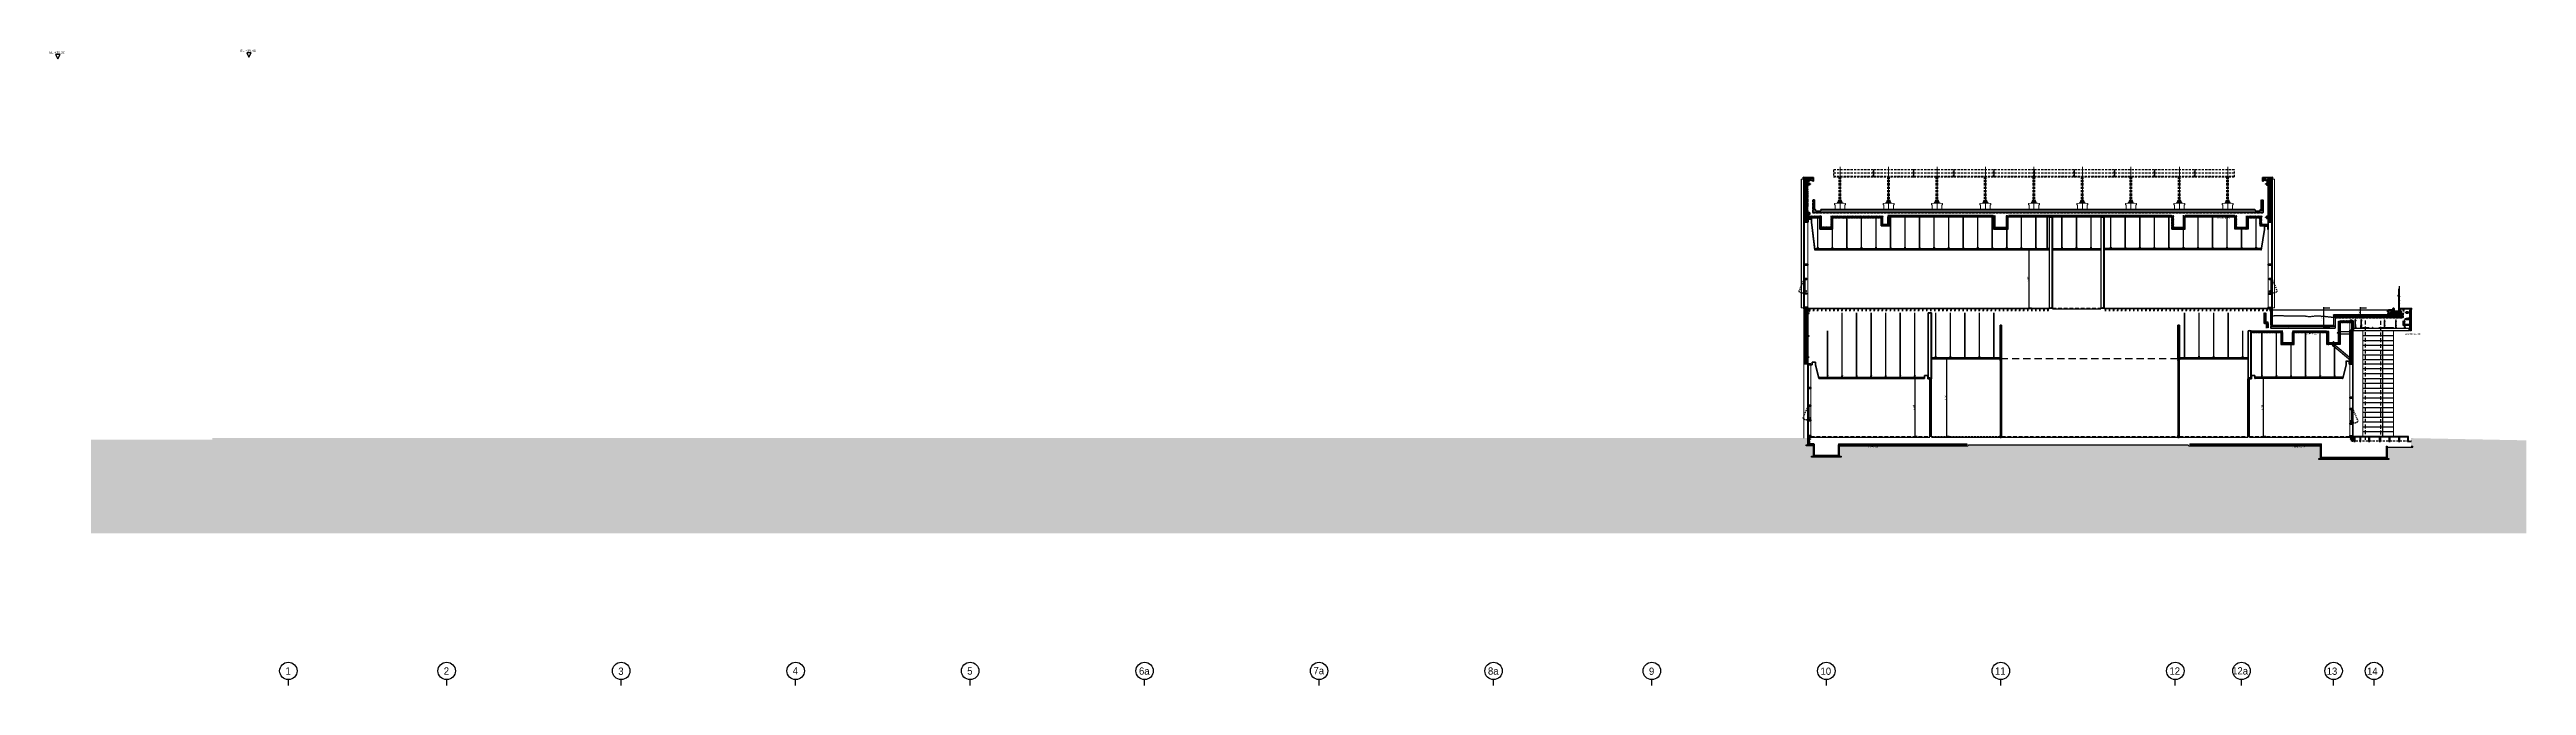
# Model space of a CAD drawing. Header units: millimetres. Extents: x 17311 to 801382, y -242618 to -104888.
# Drawn here: x 17311 to 170632, y -241067 to -201708 of the extents above; entities that cross this region are included whole.
import ezdxf
from ezdxf.enums import TextEntityAlignment as Align

# ---------------------------------------------------------------- set-up
doc = ezdxf.new("R2010")
doc.units = ezdxf.units.MM
doc.header["$LTSCALE"] = 250
for name, pattern in [('A2', [8, 2, -2, 2, -2]), ('ACAD_ISO04W100', [30.5, 24, -3, 0.5, -3]), ('CENTER', [50.8, 31.75, -6.35, 6.35, -6.35]), ('CENTER2', [28.575, 19.05, -3.175, 3.175, -3.175]), ('gcen', [57.2, 55, -1, 0.2, -1]), ('ghid', [3, 2, -1]), ('HID', [2.8, 1.8, -1]), ('HIDD', [0.7, 0.4, -0.3]), ('HIDDEN', [9.525, 6.35, -3.175]), ('HIDDEN2', [4.7625, 3.175, -1.5875]), ('HIDDENX2', [0.75, 0.5, -0.25]), ('STRICHPUNKTX2', [2, 1, -0.5, 0, -0.5])]:
    doc.linetypes.add(name, pattern=pattern)
doc.layers.get('Defpoints').update_dxf_attribs({"color": 151})
for name, color, linetype, plot in [('# 레벨 계획', 193, 'Continuous', False), ('CK', 221, 'Continuous', False), ('NOPLOT', 191, 'Continuous', False), ('NOPLOT-단열', 225, 'Continuous', False)]:
    doc.layers.add(name, color=color, linetype=linetype, plot=plot)
for name, color, linetype in [('-MY-DIM', 1, 'Continuous'), ('-MY-hatch', 8, 'Continuous'), ('-MY-계획선', 3, 'Continuous'), ('0-Sheet', 7, 'Continuous'), ('4-Pipe', 4, 'Continuous'), ('8입면선', 8, 'Continuous'), ('A-ALU', 4, 'Continuous'), ('A-CEIL', 8, 'Continuous'), ('A-CEIL_EL', 8, 'Continuous'), ('A-CEN', 1, 'gcen'), ('A-DIM', 7, 'Continuous'), ('A-ELE-4', 4, 'Continuous'), ('A-ELE-7', 7, 'Continuous'), ('A-ELE-8', 8, 'Continuous'), ('A-ELE-8 해치', 8, 'Continuous'), ('A-ETC', 8, 'Continuous'), ('A-ETC-8', 8, 'Continuous'), ('A-FIN', 6, 'Continuous'), ('A-FIN-8', 8, 'Continuous'), ('A-FIN-9', 7, 'Continuous'), ('A-HAT', 252, 'Continuous'), ('A-HAT-9', 9, 'Continuous'), ('A-HAT-WIREMESH', 9, 'g_mesh'), ('A-INS', 251, 'Continuous'), ('A-PROY', 1, 'HIDDENX2'), ('A-WALL', 3, 'Continuous'), ('A-WALL-D', 7, 'Continuous'), ('A-WIN', 4, 'Continuous'), ('A-WP', 1, 'HID'), ('A-버림CONC', 4, 'Continuous'), ('Access Floor', 9, 'Continuous'), ('ACCY', 5, 'Continuous'), ('B-AR', 7, 'Continuous'), ('EGI', 6, 'Continuous'), ('EXTRUSION', 7, 'Continuous'), ('FAS', 2, 'Continuous'), ('fastener', 1, 'Continuous'), ('GAGAM-DT', 7, 'Continuous'), ('GES', 7, 'Continuous'), ('GLASS', 7, 'Continuous'), ('GR-1', 1, 'Continuous'), ('GR-8', 8, 'Continuous'), ('HATCH', 5, 'Continuous'), ('I-F-DOOR', 6, 'Continuous'), ('i-f-door-frame', 4, 'Continuous'), ('i-f-의장', 4, 'Continuous'), ('ISL', 251, 'Continuous'), ('L-DET_ANCHOR', 8, 'Continuous'), ('MO-S', 3, 'Continuous'), ('polyamide', 6, 'Continuous'), ('S-ELE-5', 8, 'Continuous'), ('S-STEEL', 3, 'Continuous'), ('S-TEEL', 4, 'Continuous'), ('S-WALL', 7, 'Continuous'), ('SCREW', 1, 'Continuous'), ('SEALANT', 252, 'Continuous'), ('STEEL2', 1, 'Continuous'), ('W200', 7, 'Continuous'), ('W250', 7, 'Continuous'), ('배수판', 251, 'Continuous'), ('인테리어', 7, 'HIDDEN'), ('입면', 7, 'Continuous'), ('조경', 7, 'Continuous'), ('지반', 254, 'Continuous'), ('타일', 6, 'Continuous'), ('태양광 모듈', 5, 'Continuous'), ('하부', 6, 'Continuous')]:
    doc.layers.add(name, color=color, linetype=linetype)
for name, color, linetype, lineweight in [('A-ELE-9', 9, 'Continuous', 5), ('A-WIN-ELE', 8, 'Continuous', 9), ('CEN', 1, 'Continuous', 9), ('외형선(ISO)', 7, 'Continuous', 50), ('은선 (ISO)', 7, 'Continuous', 35)]:
    doc.layers.add(name, color=color, linetype=linetype, lineweight=lineweight)
doc.styles.add('Gdim', font='')
doc.styles.get('Gdim').set_extended_font_data('Dotum')
doc.linetypes.add('g_mesh', pattern='A,10,-0.8,["X",Gdim,S=0.6,R=0,X=-0.15,Y=-0.3],-0.8', length=11.6)
doc.dimstyles.new('Gdim50', dxfattribs={"dimscale": 30, "dimtxt": 3, "dimasz": 6, "dimexe": 1.5, "dimexo": 2, "dimgap": 1, "dimtad": 1, "dimdec": 0, "dimzin": 0, "dimdsep": 46, "dimlunit": 6, "dimtxsty": 'Gdim', "dimblk": 'DOTSMALL', "dimcen": 1.5, "dimdle": 1.5, "dimclrd": 256, "dimclre": 256, "dimclrt": 256, "dimazin": 0, "dimtfac": 1, "dimtdec": 0, "dimtix": 1, "dimtmove": 2, "dimatfit": 3, "dimldrblk": 'DOTSMALL', "dimfxl": 1.5, "dimtolj": 1, "dimtzin": 0, "dimlwd": -1, "dimlwe": -1, "dimarcsym": 1})
pattern_1 = [(90, (81579.6663, 89232.96467), (-0.15875, 0.079375), [0, -0.15875])]
pattern_2 = [(225, (58237.0189, -22344.7967), (1.122532015, -1.122532015), []), (315, (58237.0189, -22344.7967), (1.122532015, 1.122532015), [])]
pattern_3 = [(270, (-24016.0779, 66483.7451), (1.5875, -1.5875), [1.5875, -1.5875])]
pattern_4 = [(315, (-462.3626, 2021.3178), (0.8838835, 0.8838835), []), (45, (-462.3626, 2021.3178), (-0.8838835, 0.8838835), [])]
pattern_5 = [(90, (81579.6663, 89232.96467), (-0.15875, 0.079375), [0, -0.15875])]
pattern_6 = [(315, (-462.3626, 2021.3178), (0.8838835, 0.8838835), []), (45, (-462.3626, 2021.3178), (-0.8838835, 0.8838835), [])]
pattern_7 = [(248.1986, (-173425.87714, -82748.5761), (0.464238432, -0.5222680618), [0, -0.625])]
pattern_8 = [(248.1986, (-173432.0886, -82748.5761), (0.464238432, -0.5222680618), [0, -0.625])]
pattern_9 = [(90, (81579.6663, 89232.96467), (-0.15875, 0.079375), [0, -0.15875])]
pattern_10 = [(37.5, (161498.356, -227865.6067), (-0.1600031, 4.8941324), [0, -3.8608, 0, -4.318, 0, -4.1275]), (7.5, (161498.356, -227865.607), (4.495233, 7.168251), [0, -2.0828, 0, -3.4798, 0, -1.3335]), (327.5, (161495.232, -227865.6067), (7.9099237, 0.0143718), [0, -1.27, 0, -4.572, 0, -5.969]), (317.5, (161495.232, -227865.607), (7.6355645, 2.2292932), [0, -0.635, 0, -2.9972, 0, -3.429])]
pattern_11 = [(248.1986, (-173212.08805, -82748.5761), (0.464238432, -0.5222680618), [0, -0.625])]
pattern_12 = [(90, (81799.66684, 89232.96467), (-0.15875, 0.079375), [0, -0.15875])]
pattern_13 = [(225, (58457.0195, -22344.7967), (1.122532015, -1.122532015), []), (315, (58457.0195, -22344.7967), (1.122532015, 1.122532015), [])]
pattern_14 = [(270, (-23796.0773, 66483.7451), (1.5875, -1.5875), [1.5875, -1.5875])]
pattern_15 = [(315, (-242.3621, 2021.3178), (0.8838835, 0.8838835), []), (45, (-242.3621, 2021.3178), (-0.8838835, 0.8838835), [])]
pattern_16 = [(90, (81559.6663, 89232.96467), (-0.15875, 0.079375), [0, -0.15875])]
pattern_17 = [(90, (-823814.02595, -509654.27619), (-0.15875, 0.079375), [0, -0.15875])]
pattern_18 = [(135, (2383.9532, 1020.0959), (1.122532, 1.122532), [])]

msp = doc.modelspace()

# ---------------------------------------------------------------- texts
at = {"layer": '# 레벨 계획', "linetype": 'Continuous', "style": 'Gdim'}
for s, p in [('EL +39.30', (17295.1, -201960)), ('EL +39.40', (29121.1, -201860))]:
    msp.add_text(s, height=150, rotation=360, dxfattribs=at).set_placement(p)
at = {"layer": 'NOPLOT', "style": 'Gdim'}
for s, height, rotation, p in [('난간-D형', 50, 90, (162828.8, -217452.3, 0)), ('AL.SCREEN-LOUVER', 70, 360, (163113.6, -219351.1))]:
    msp.add_text(s, height=height, rotation=rotation, dxfattribs=at).set_placement(p)
at = {"layer": 'NOPLOT-단열', "style": 'Gdim', "width": 0.9}
for s, p in [('T110 경질우레탄보드', (128363.5, -212146.5)), ('T110 경질우레탄보드', (151888, -212146.5)), ('T110 경질우레탄보드', (157239.9, -219295.5)), ('T70 압출법보온판 특호', (130237.7, -226303.4)), ('T70 압출법보온판 특호', (156497.6, -226303.4))]:
    msp.add_text(s, height=70, dxfattribs=at).set_placement(p, align=Align.MIDDLE_CENTER)

# ---------------------------------------------------------------- blocks, each defined once
blk = doc.blocks.new('커튼월 히든바_F')
at = {"layer": 'GLASS', "transparency": 33554687}
h = blk.add_hatch(dxfattribs=at)
h.set_pattern_fill('ANSI37', color=253, scale=10, angle=90, style=0)
h.set_pattern_definition(pattern_4)
h.paths.add_polyline_path([(-182, 8, 0.1989124), (-182, 8, 0.1123659), (-194, 8, 0.1989124), (-194, 8), (-194, 15), (-193, 15), (-193, 16, 0.4142136), (-192, 15), (-184, 15, 0.4140347), (-183, 16), (-183, 15), (-182, 15)])
at = {"layer": 'SEALANT'}
h = blk.add_hatch(dxfattribs=at)
h.set_pattern_fill('DOTS', color=8, scale=10, angle=248.1986)
h.set_pattern_definition([(248.1986, (-86538.2096, -35092.0081), (0.464238432, -0.5222680618), [0, -0.625])])
edge = h.paths.add_edge_path()
edge.add_ellipse((-191, 5), major_axis=(0, 3.37), ratio=1, start_angle=0, end_angle=360, ccw=False)
at = {"layer": 'SEALANT', "transparency": 33554687}
h = blk.add_hatch(dxfattribs=at)
h.set_pattern_fill('ANSI37', color=253, scale=0.5)
h.set_pattern_definition(pattern_2)
h.paths.add_polyline_path([(-168, 14), (-176, 14), (-176, 31, 0.0327517), (-168, 30)])
at = {"layer": 'SEALANT'}
h = blk.add_hatch(dxfattribs=at)
h.set_pattern_fill('DASH', color=253, scale=0.5, angle=90, style=0)
h.set_pattern_definition(pattern_3)
h.paths.add_polyline_path([(-168, 14), (-176, 14), (-176, 4), (-168, 4)])
at = {"layer": 'SEALANT', "transparency": 33554687}
h = blk.add_hatch(dxfattribs=at)
h.set_pattern_fill('DOTS', color=253, scale=0.1, angle=90)
h.set_pattern_definition(pattern_1)
h.paths.add_polyline_path([(-168, 3), (-166, 3), (-166, 3), (-166, 4), (-166, 4), (-168, 4, -0.3620285), (-168, 5, -0.0576126), (-168, 2), (-168, 3, -0.1989124)])
h = blk.add_hatch(dxfattribs=at)
h.set_pattern_fill('DOTS', color=253, scale=0.1, angle=270)
h.set_pattern_definition(pattern_1)
h.paths.add_polyline_path([(-168, -3), (-166, -3), (-166, -3), (-166, -4), (-166, -4), (-168, -4, 0.3620285), (-168, -5, 0.0576126), (-168, -2), (-168, -3, 0.1989124)])
at = {"layer": 'B-AR'}
for points in [[(-164, -3, -0.4142136), (-163, -4), (-163, -5, 0.2982166), (-163, -5, 0.2982166), (-163, -6), (-163, -16, 0.2982166), (-163, -17, 0.4142136), (-162, -17), (-160, -17, 0.4142136), (-160, -17, 0.236068), (-160, -16), (-160, 0, 0.236068), (-160, 0, 0.236068), (-160, 0), (-160, 16, 0.236068), (-160, 17, 0.4142136), (-160, 17), (-162, 17, 0.4142136), (-163, 17, 0.2982166), (-163, 16), (-163, 6, 0.2982166), (-163, 5, 0.2982166), (-163, 5), (-163, 4, -0.4142136), (-164, 3), (-168, 3, 0.1989124), (-168, 3), (-169, 2, -0.1989115), (-170, 1), (-196, 1, 0.4142136), (-197, 0, 0.4142136), (-196, -2), (-170, -2, -0.1989124), (-169, -2), (-168, -2, 0.1989124), (-168, -3)], [(-165, 19, -0.4142136), (-164, 20), (-158, 20, -0.4142136), (-158, 20), (-158, -20, -0.4142136), (-158, -20), (-164, -20, -0.4142136), (-165, -19), (-165, -5, 0.4142136), (-166, -4), (-168, -4, 0.4142136), (-168, -5), (-168, -30), (0, -30), (0, 30), (-168, 30), (-168, 5, 0.4142136), (-168, 4), (-166, 4, 0.4142136), (-165, 5)], [(-131, -28), (-165, -28, -0.4142136), (-166, -28), (-166, -23, -0.4142136), (-165, -22), (-156, -22, 0.4142136), (-155, -22), (-155, 22, 0.4142136), (-156, 22), (-165, 22, -0.4142136), (-166, 23), (-166, 28, -0.4142136), (-165, 28), (-131, 28), (-130, 28), (-121, 28), (-120, 28), (-38, 28), (-37, 28), (-28, 28), (-27, 28), (-3, 28, -0.4142136), (-3, 28), (-3, -28, -0.4142136), (-3, -28), (-27, -28), (-28, -28), (-37, -28), (-38, -28), (-120, -28), (-121, -28), (-130, -28)]]:
    blk.add_lwpolyline(points, format="xyb", close=True, dxfattribs=at)
at = {"layer": 'CEN', "ltscale": 0.005}
blk.add_line((20, 0), (-220, 0), dxfattribs=at)
at = {"layer": 'GLASS', "color": 1, "linetype": 'Continuous'}
for p, q in [((-193, 15, 0), (-193, 22, 0)), ((-183, 15, 0), (-183, 22, 0))]:
    blk.add_line(p, q, dxfattribs=at)
at = {"layer": 'GLASS', "color": 1, "linetype": 'Continuous', "elevation": 0}
for points in [[(-193, 15), (-193, 22), (-194, 22), (-194, 15)], [(-183, 15), (-183, 22), (-182, 22), (-182, 15)]]:
    blk.add_lwpolyline(points, close=True, dxfattribs=at)
blk.add_lwpolyline([(-182, 8, 0.1989124), (-182, 8, 0.1123659), (-194, 8, 0.1989124), (-194, 8), (-194, 15), (-193, 15), (-193, 16, 0.4142136), (-192, 15), (-184, 15, 0.4140347), (-183, 16), (-183, 15), (-182, 15)], format="xyb", close=True, dxfattribs=at)
for points in [[(-183, 16, -0.4142136), (-184, 15), (-192, 15, -0.4142136), (-193, 16), (-193, 22, -0.4142136), (-192, 22), (-189, 22), (-188, 22), (-188, 22), (-184, 22, -0.4142136), (-183, 22), (-183, 16)], [(-184, 16), (-184, 22, 0.4142136), (-184, 22), (-192, 22, 0.4142136), (-192, 22), (-192, 16, 0.4142136), (-192, 16), (-184, 16, 0.4142136), (-184, 16)]]:
    blk.add_lwpolyline(points, format="xyb", dxfattribs=at)
at = {"layer": 'GLASS', "color": 8, "linetype": 'Continuous'}
for centre in [(-192, 21, 0), (-192, 20, 0), (-192, 18, 0), (-192, 17, 0), (-190, 21, 0), (-190, 20, 0), (-190, 18, 0), (-190, 17, 0), (-189, 21, 0), (-189, 20, 0), (-189, 18, 0), (-189, 17, 0), (-187, 21, 0), (-187, 20, 0), (-187, 18, 0), (-187, 17, 0), (-186, 21, 0), (-186, 20, 0), (-186, 18, 0), (-186, 17, 0), (-184, 21, 0), (-184, 20, 0), (-184, 18, 0), (-184, 17, 0)]:
    blk.add_circle(centre, 0.65, dxfattribs=at)
at = {"layer": 'polyamide', "color": 5}
blk.add_lwpolyline([(-160, -18), (-160, 0), (-160, -18), (-163, -18), (-163, -3), (-164, -3), (-166, -3), (-166, -4), (-166, -4), (-165, -4), (-165, -6), (-165, -7), (-165, -17), (-165, -17), (-165, -19), (-165, -20), (-158, -20), (-158, -19), (-158, -17), (-158, -17), (-158, -6), (-158, -6), (-158, -2), (-158, -2), (-158, 2), (-158, 2), (-158, 6), (-158, 6), (-158, 17), (-158, 17), (-158, 19), (-158, 20), (-165, 20), (-165, 19), (-165, 17), (-165, 17), (-165, 7), (-165, 6), (-165, 4), (-166, 4), (-166, 4), (-166, 3), (-164, 3), (-163, 3), (-163, 18), (-160, 18), (-160, 0)], dxfattribs=at)
at = {"layer": 'SEALANT', "color": 4}
blk.add_lwpolyline([(-168, 30, -0.0327517), (-176, 31)], format="xyb", dxfattribs=at)
blk.add_lwpolyline([(-168, 14), (-176, 14), (-176, 4), (-168, 4)], close=True, dxfattribs=at)
at = {"layer": 'SEALANT', "color": 8}
for centre, start, end in [((-179, 5), 346.77836, 359.22451), ((-179, -5), 0.77549, 13.22164)]:
    blk.add_arc(centre, 11.4, start, end, dxfattribs=at)
at = {"layer": 'SEALANT', "color": 4, "extrusion": (0, 0, -1)}
blk.add_ellipse((-191, 5, 0), major_axis=(0, 3.37), ratio=1, dxfattribs=at)
blk = doc.blocks.new('PH-4-16')
at = {"layer": 'SCREW'}
for p, q in [((-2, 0), (-2, -1)), ((2, 0), (2, -2)), ((-2, -1), (-2, -1)), ((-2, -1), (-2, -1)), ((0, -1), (-2, -1)), ((0, -1), (-2, -1)), ((-2, -1), (-2, -2)), ((0, -1), (-2, -1)), ((0, -1), (-2, -1)), ((2, -2), (-2, -3)), ((2, -2), (-2, -2)), ((2, -2), (-2, -3)), ((2, -2), (-2, -2)), ((-2, -2), (-2, -2)), ((2, -3), (-2, -4)), ((2, -3), (-2, -4)), ((2, -3), (-2, -3)), ((2, -3), (-2, -4)), ((-2, -3), (-2, -3)), ((-2, -4), (-2, -3)), ((-2, -3), (-2, -3)), ((2, -4), (-2, -5)), ((2, -4), (-2, -5)), ((2, -4), (-2, -5)), ((-2, -4), (-2, -4)), ((2, -5), (-2, -5)), ((2, -5), (-2, -6)), ((-2, -5), (-2, -5)), ((-2, -5), (-2, -5)), ((-2, -5), (-2, -6)), ((2, -6), (-2, -6)), ((2, -6), (-2, -6)), ((2, -6), (-2, -6)), ((-2, -6), (-2, -6)), ((-2, -6), (-2, -6)), ((-2, -6), (-2, -7)), ((2, -7), (-2, -8)), ((2, -7), (-2, -8)), ((-2, -7), (-2, -8)), ((-2, -7), (-2, -7)), ((2, -7), (-2, -7)), ((2, -7), (-2, -7)), ((2, -8), (-2, -9)), ((2, -8), (-2, -9)), ((2, -8), (-2, -9)), ((2, -8), (-2, -8)), ((-2, -9), (-2, -8)), ((-2, -8), (-2, -8)), ((-2, -9), (-2, -9)), ((2, -9), (-2, -10)), ((2, -9), (-2, -10)), ((2, -9), (-2, -10)), ((-2, -9), (-2, -10)), ((2, -10), (-2, -10)), ((-2, -10), (-2, -10)), ((-2, -10), (-2, -10)), ((2, -10), (-2, -11)), ((2, -10), (-2, -11)), ((-2, -10), (-2, -11)), ((2, -11), (-2, -11)), ((2, -11), (-2, -11)), ((-2, -11), (-2, -11)), ((-2, -11), (-2, -11)), ((-2, -11), (-2, -14)), ((-2, -14), (-1, -14)), ((0, -16), (-2, -14)), ((-1, -13), (-1, -14)), ((-1, -14), (0, -16)), ((2, -14), (0, -12)), ((0, -16), (2, -14)), ((2, -2), (2, -3)), ((2, -2), (2, -2)), ((2, -2), (2, -2)), ((2, -3), (2, -4)), ((2, -3), (2, -3)), ((2, -3), (2, -3)), ((2, -4), (2, -4)), ((2, -4), (2, -5)), ((2, -5), (2, -5)), ((2, -6), (2, -5)), ((2, -6), (2, -6)), ((2, -6), (2, -7)), ((2, -7), (2, -7)), ((2, -7), (2, -7)), ((2, -7), (2, -8)), ((2, -8), (2, -8)), ((2, -8), (2, -8)), ((2, -8), (2, -9)), ((2, -9), (2, -10)), ((2, -9), (2, -9)), ((2, -10), (2, -10)), ((2, -10), (2, -10)), ((2, -11), (2, -11)), ((2, -11), (2, -14))]:
    blk.add_line(p, q, dxfattribs=at)
at = {"layer": 'SCREW', "color": 1, "linetype": 'CENTER'}
blk.add_line((0, 4), (0, -18), dxfattribs=at)
at = {"layer": 'SCREW', "linetype": 'HIDDEN2'}
blk.add_line((-2, -4), (-2, -5), dxfattribs=at)
at = {"layer": 'SCREW'}
blk.add_lwpolyline([(3, 1), (3, 0), (-3, 0), (-3, 1, -0.3364791), (-3, 2, -0.1387168), (3, 2, -0.3364791)], format="xyb", close=True, dxfattribs=at)
blk.add_lwpolyline([(-3, 2), (-2, 2), (-2, 2), (-2, 2), (-2, 2), (-1, 2), (-1, 2), (-1, 2), (-1, 2), (-1, 2), (-1, 2), (0, 2), (0, 2), (-1, 1), (-1, 1), (-1, 1), (0, 1), (0, 1), (0, 1), (0, 1), (0, 1), (0, 1), (0, 1), (0, 1), (0, 1), (1, 1), (1, 1), (1, 1), (0, 2), (0, 2), (1, 2), (1, 2), (1, 2), (1, 2), (1, 2), (1, 2), (2, 2), (2, 2), (2, 2), (2, 2), (3, 2)], dxfattribs=at)
for centre, radius, start, end in [((-2, -1), 0.0931, 139.86612, 209.92465), ((-2, -2), 0.0931, 139.86612, 209.92465), ((-2, -4), 0.0931, 139.86612, 209.92465), ((-2, -5), 0.0931, 139.86612, 209.92465), ((-2, -6), 0.0931, 139.86612, 209.92465), ((-2, -7), 0.0931, 139.86612, 209.92465), ((-2, -9), 0.0931, 139.86612, 209.92465), ((-2, -10), 0.0931, 139.86612, 209.92465), ((-2, -11), 0.0931, 139.86612, 209.92465), ((0, -13), 0.815, 27.36497, 180), ((0, -1), 0.0605, 310.72712, 69.31493), ((2, -2), 0.0931, 319.86612, 29.92465), ((2, -3), 0.0931, 319.86612, 29.92465), ((2, -4), 0.0931, 319.86612, 29.92465), ((2, -6), 0.0931, 319.86612, 29.92465), ((2, -7), 0.0931, 319.86612, 29.92465), ((2, -8), 0.0931, 319.86612, 29.92465), ((2, -9), 0.0931, 319.86612, 29.92465), ((2, -11), 0.0931, 319.86612, 29.92465)]:
    blk.add_arc(centre, radius, start, end, dxfattribs=at)
blk = doc.blocks.new('*X18')
at = {"color": 0}
for p, q in [((559, 291), (559, 289)), ((559, 278), (559, 276)), ((561, 291), (561, 286)), ((561, 280), (561, 276)), ((562, 291), (562, 285)), ((562, 282), (562, 276)), ((563, 291), (563, 276)), ((564, 288), (564, 279))]:
    blk.add_line(p, q, dxfattribs=at)
blk = doc.blocks.new('커튼월 오픈바')
at = {"layer": 'B-AR', "linetype": 'Continuous'}
h = blk.add_hatch(dxfattribs=at)
h.set_pattern_fill('DOTS', color=125, scale=15, angle=90, style=0)
h.set_pattern_definition([(90, (-371.0637, 152.2086), (-0.9375, 0.46875), [0, -0.9375])])
h.paths.add_polyline_path([(-195, -46), (-195, -65), (-189, -65), (-189, -45, -0.4115028)])
at = {"layer": 'B-AR'}
h = blk.add_hatch(dxfattribs=at)
h.set_pattern_fill('DOTS', color=4, scale=15, angle=-90, style=0)
h.set_pattern_definition([(90, (-422.0814, -530.4542), (0.9375, 0.46875), [0, -0.9375])])
h.paths.add_polyline_path([(-183, -79), (-183, -89), (-195, -89), (-195, -79, 0.1762502)])
h = blk.add_hatch(dxfattribs=at)
h.set_pattern_fill('GOST_GROUND', color=256, scale=0.05, style=0)
h.set_pattern_definition([(135, (756.23376, -151.90047), (-0.70710678, 4e-17), [1]), (135, (756.08376, -151.90047), (-0.70710678, 4e-17), [1]), (135, (755.93376, -151.90047), (-0.70710678, 4e-17), [1])])
edge = h.paths.add_edge_path()
edge.add_arc((-179, -59), 0.1, 33.69007, 90, ccw=False)
edge.add_line((-178, -59), (-178, -59))
edge.add_arc((-178, -60), 0.2, -33.69007, 33.69007, ccw=False)
edge.add_line((-178, -60), (-178, -60))
edge.add_arc((-179, -60), 0.1, 284.03624, 326.30993, ccw=False)
edge.add_line((-178, -60), (-179, -60))
edge.add_arc((-179, -60), 0.1, 255.96376, 284.03624, ccw=False)
edge.add_line((-179, -60), (-179, -60))
edge.add_arc((-179, -60), 0.1, 213.69007, 255.96376, ccw=False)
edge.add_line((-180, -60), (-180, -60))
edge.add_arc((-180, -60), 0.2, 146.30993, 213.69007, ccw=False)
edge.add_line((-180, -59), (-180, -59))
edge.add_arc((-179, -59), 0.1, 90, 146.30993, ccw=False)
edge.add_line((-179, -59), (-179, -59))
h = blk.add_hatch(dxfattribs=at)
h.set_pattern_fill('GOST_GROUND', color=256, scale=0.05, style=0)
h.set_pattern_definition([(225, (756.23376, 20.5522), (-0.70710678, -4e-17), [1]), (225, (756.08376, 20.5522), (-0.70710678, -4e-17), [1]), (225, (755.93376, 20.5522), (-0.70710678, -4e-17), [1])])
edge = h.paths.add_edge_path()
edge.add_arc((-179, -72), 0.1, 270, 326.30993)
edge.add_line((-178, -72), (-178, -72))
edge.add_arc((-178, -72), 0.2, 326.30993, 393.69007)
edge.add_line((-178, -72), (-178, -71))
edge.add_arc((-179, -71), 0.1, 33.69007, 75.96376)
edge.add_line((-178, -71), (-179, -71))
edge.add_arc((-179, -71), 0.1, 75.96376, 104.03624)
edge.add_line((-179, -71), (-179, -71))
edge.add_arc((-179, -71), 0.1, 104.03624, 146.30993)
edge.add_line((-180, -71), (-180, -72))
edge.add_arc((-180, -72), 0.2, 146.30993, 213.69007)
edge.add_line((-180, -72), (-180, -72))
edge.add_arc((-179, -72), 0.1, 213.69007, 270)
edge.add_line((-179, -72), (-179, -72))
h = blk.add_hatch(dxfattribs=at)
h.set_pattern_fill('ANSI37', color=1, scale=15, angle=-90, style=0)
h.set_pattern_definition([(315, (-206.117, -176.0325), (1.325825, 1.325825), []), (45, (-206.117, -176.0325), (-1.325825, 1.325825), [])])
h.paths.add_polyline_path([(-165, -34), (-165, -33), (-165, -33), (-170, -33), (-171, -33), (-171, -34, -1.0000009), (-173, -34), (-173, -33), (-175, -33, 0.4142136), (-176, -34), (-176, -40, 0.4142133), (-175, -41), (-173, -41), (-173, -40, -1.0012458), (-171, -40), (-171, -43, -0.1055282), (-165, -43), (-165, -43), (-165, -40, -1.0087392), (-163, -40), (-163, -41), (-160, -41, 0.4142137), (-160, -40), (-160, -34, 0.4142134), (-160, -33), (-163, -33), (-163, -34, -0.9999996)])
h = blk.add_hatch(dxfattribs=at)
h.set_pattern_fill('GOST_GROUND', color=256, scale=0.05, style=0)
h.set_pattern_definition([(45, (-1104.0436, -151.90047), (0.70710678, -2e-16), [1]), (45, (-1103.8936, -151.90047), (0.70710678, -2e-16), [1]), (45, (-1103.7436, -151.90047), (0.70710678, -2e-16), [1])])
edge = h.paths.add_edge_path()
edge.add_arc((-169, -59), 0.1, 90, 146.30993)
edge.add_line((-169, -59), (-170, -59))
edge.add_arc((-169, -60), 0.2, 146.30993, 213.69007)
edge.add_line((-170, -60), (-169, -60))
edge.add_arc((-169, -60), 0.1, 213.69007, 255.96376)
edge.add_line((-169, -60), (-169, -60))
edge.add_arc((-169, -60), 0.1, 255.96376, 284.03624)
edge.add_line((-169, -60), (-168, -60))
edge.add_arc((-168, -60), 0.1, 284.03624, 326.30993)
edge.add_line((-168, -60), (-168, -60))
edge.add_arc((-168, -60), 0.2, 326.30993, 393.69007)
edge.add_line((-168, -59), (-168, -59))
edge.add_arc((-168, -59), 0.1, 33.69007, 90)
edge.add_line((-168, -59), (-169, -59))
h = blk.add_hatch(dxfattribs=at)
h.set_pattern_fill('GOST_GROUND', color=256, scale=0.05, style=0)
h.set_pattern_definition([(315, (-1104.0436, 20.5522), (0.70710678, 2e-16), [1]), (315, (-1103.8936, 20.5522), (0.70710678, 2e-16), [1]), (315, (-1103.7436, 20.5522), (0.70710678, 2e-16), [1])])
edge = h.paths.add_edge_path()
edge.add_arc((-169, -72), 0.1, 213.69007, 270, ccw=False)
edge.add_line((-169, -72), (-170, -72))
edge.add_arc((-169, -72), 0.2, 146.30993, 213.69007, ccw=False)
edge.add_line((-170, -72), (-169, -71))
edge.add_arc((-169, -71), 0.1, 104.03624, 146.30993, ccw=False)
edge.add_line((-169, -71), (-169, -71))
edge.add_arc((-169, -71), 0.1, 75.96376, 104.03624, ccw=False)
edge.add_line((-169, -71), (-168, -71))
edge.add_arc((-168, -71), 0.1, 33.69007, 75.96376, ccw=False)
edge.add_line((-168, -71), (-168, -72))
edge.add_arc((-168, -72), 0.2, -33.69007, 33.69007, ccw=False)
edge.add_line((-168, -72), (-168, -72))
edge.add_arc((-168, -72), 0.1, 270, 326.30993, ccw=False)
edge.add_line((-168, -72), (-169, -72))
at = {"layer": 'GLASS', "transparency": 33554687}
h = blk.add_hatch(dxfattribs=at)
h.set_pattern_fill('ANSI37', color=253, scale=10, angle=90, style=0)
h.set_pattern_definition(pattern_6)
h.paths.add_polyline_path([(-182, 8, 0.1989124), (-182, 8, 0.1123659), (-194, 8, 0.1989124), (-194, 8), (-194, 15), (-193, 15), (-193, 16, 0.4142136), (-192, 15), (-184, 15, 0.4140347), (-183, 16), (-183, 15), (-182, 15)])
at = {"layer": 'SEALANT'}
h = blk.add_hatch(dxfattribs=at)
h.set_pattern_fill('DOTS', color=8, scale=10, angle=248.1986)
h.set_pattern_definition(pattern_7)
edge = h.paths.add_edge_path()
edge.add_ellipse((-185, 5), major_axis=(0, 3.37), ratio=1, start_angle=0, end_angle=360, ccw=False)
at = {"layer": 'SEALANT', "transparency": 33554687}
h = blk.add_hatch(dxfattribs=at)
h.set_pattern_fill('ANSI37', color=253, scale=0.5)
h.set_pattern_definition([(225, (58237.0189, -22344.7967), (1.122532015, -1.122532015), []), (315, (58237.0189, -22344.7967), (1.122532015, 1.122532015), [])])
h.paths.add_polyline_path([(-168, 14), (-176, 14), (-176, 31, 0.0327517), (-168, 30)])
at = {"layer": 'SEALANT'}
h = blk.add_hatch(dxfattribs=at)
h.set_pattern_fill('DASH', color=253, scale=0.5, angle=90, style=0)
h.set_pattern_definition(pattern_3)
h.paths.add_polyline_path([(-168, 14), (-176, 14), (-176, 4), (-168, 4)])
at = {"layer": 'SEALANT', "transparency": 33554687}
h = blk.add_hatch(dxfattribs=at)
h.set_pattern_fill('DOTS', color=253, scale=0.1, angle=90)
h.set_pattern_definition(pattern_5)
h.paths.add_polyline_path([(-168, 3), (-166, 3), (-166, 3), (-166, 4), (-166, 4), (-168, 4, -0.3620285), (-168, 5, -0.0576126), (-168, 2), (-168, 3, -0.1989124)])
at = {"layer": 'SEALANT'}
h = blk.add_hatch(dxfattribs=at)
h.set_pattern_fill('DOTS', color=8, scale=10, angle=248.1986)
h.set_pattern_definition(pattern_7)
edge = h.paths.add_edge_path()
edge.add_ellipse((-185, -5), major_axis=(0, -3.37), ratio=1, start_angle=0, end_angle=360)
at = {"layer": 'SEALANT', "transparency": 33554687}
h = blk.add_hatch(dxfattribs=at)
h.set_pattern_fill('DOTS', color=253, scale=0.1, angle=270)
h.set_pattern_definition(pattern_5)
h.paths.add_polyline_path([(-168, -3), (-166, -3), (-166, -3), (-166, -4), (-166, -4), (-168, -4, 0.3620285), (-168, -5, 0.0576126), (-168, -2), (-168, -3, 0.1989124)])
at = {"layer": 'A-WIN-ELE'}
for p, q in [((-160, -91, 0), (-160, -111, 0)), ((-124, -90, 0), (-124, -111, 0)), ((-114, -68, 0), (-114, -111, 0))]:
    blk.add_line(p, q, dxfattribs=at)
at = {"layer": 'B-AR', "color": 125}
blk.add_line((-189, -65, 0), (-194, -73), dxfattribs=at)
at = {"layer": 'B-AR'}
for points in [[(-164, -3, -0.4142136), (-163, -4), (-163, -5, 0.2982166), (-163, -5, 0.2982166), (-163, -6), (-163, -16, 0.2982166), (-163, -17, 0.4142136), (-162, -17), (-160, -17, 0.4142136), (-160, -17, 0.236068), (-160, -16), (-160, 0, 0.236068), (-160, 0, 0.236068), (-160, 0), (-160, 16, 0.236068), (-160, 17, 0.4142136), (-160, 17), (-162, 17, 0.4142136), (-163, 17, 0.2982166), (-163, 16), (-163, 6, 0.2982166), (-163, 5, 0.2982166), (-163, 5), (-163, 4, -0.4142136), (-164, 3), (-168, 3, 0.1989124), (-168, 3), (-169, 2, -0.1989115), (-170, 1), (-191, 1, 0.4142136), (-192, 0, 0.4142136), (-191, -2), (-170, -2, -0.1989124), (-169, -2), (-168, -2, 0.1989124), (-168, -3)], [(-165, 19, -0.4142136), (-164, 20), (-158, 20, -0.4142136), (-158, 20), (-158, -20, -0.4142136), (-158, -20), (-164, -20, -0.4142136), (-165, -19), (-165, -5, 0.4142136), (-166, -4), (-168, -4, 0.4142136), (-168, -5), (-168, -30), (0, -30), (0, 30), (-168, 30), (-168, 5, 0.4142136), (-168, 4), (-166, 4, 0.4142136), (-165, 5)], [(-131, -28), (-165, -28, -0.4142136), (-166, -28), (-166, -23, -0.4142136), (-165, -22), (-156, -22, 0.4142136), (-155, -22), (-155, 22, 0.4142136), (-156, 22), (-165, 22, -0.4142136), (-166, 23), (-166, 28, -0.4142136), (-165, 28), (-131, 28), (-130, 28), (-121, 28), (-120, 28), (-38, 28), (-37, 28), (-28, 28), (-27, 28), (-3, 28, -0.4142136), (-3, 28), (-3, -28, -0.4142136), (-3, -28), (-27, -28), (-28, -28), (-37, -28), (-38, -28), (-120, -28), (-121, -28), (-130, -28)]]:
    blk.add_lwpolyline(points, format="xyb", close=True, dxfattribs=at)
at = {"layer": 'B-AR', "color": 7, "elevation": 0}
for points in [[(-184, -15), (-186, -15, -0.5963219), (-187, -14), (-186, -14), (-186, -14, 0.4142136), (-187, -13), (-196, -13, -0.4142136), (-196, -12), (-196, -10, -0.4275812), (-196, -10), (-191, -10), (-190, -10), (-191, -9), (-196, -8), (-199, -8, 0.4142136), (-200, -9), (-200, -14, 0.4142136), (-199, -15), (-191, -15, -0.4142136), (-189, -17), (-189, -22, -0.2100264), (-189, -23), (-192, -25), (-192, -26), (-191, -26), (-189, -25, -0.6528565), (-188, -25), (-188, -37, 0.4142136), (-187, -37), (-187, -37, 0.4142136), (-186, -37), (-186, -24), (-187, -24, -0.5963219), (-186, -23), (-184, -23), (-184, -24, 0.5990215), (-184, -25), (-183, -23), (-183, -15), (-184, -14, 0.5990215), (-184, -14)], [(-181, -74), (-181, -74), (-180, -74), (-180, -74), (-178, -74, 0.5368219), (-178, -74), (-179, -72, 0.7991151), (-179, -72, -0.4010627), (-180, -72), (-181, -72, -0.4142136), (-181, -72), (-181, -68, -0.4142136), (-181, -67), (-180, -67), (-178, -69, 0.6107898), (-178, -69, 0.1481093), (-179, -66, -0.3576956), (-179, -65, 0.1481093), (-178, -63, 0.6107898), (-178, -63), (-180, -64), (-181, -64, -0.4142136), (-181, -64), (-181, -59, -0.4142136), (-181, -59), (-180, -59, -0.4010627), (-179, -59, 0.7991151), (-179, -59), (-178, -58, 0.5368219), (-178, -57), (-180, -57), (-180, -58), (-181, -58), (-181, -57), (-181, -52, -0.2679492), (-181, -52, 0.2679492), (-181, -52), (-181, -46, 0.4142136), (-181, -46), (-182, -46, 0.4142136), (-183, -47), (-183, -47), (-182, -47), (-182, -50, -0.4142136), (-183, -51), (-187, -51, -0.4142136), (-188, -50), (-188, -46), (-187, -46), (-187, -45, 0.4142136), (-188, -44), (-189, -44, 0.4142136), (-189, -45), (-189, -73, 0.4142136), (-189, -74), (-186, -74), (-185, -74), (-185, -74)], [(-169, -86), (-169, -84, 0.3950127), (-171, -82, 0.4336787), (-173, -83), (-173, -86, 0.4336787), (-171, -88, 0.3950127)], [(-169, -72, -0.7991151), (-168, -72, 0.4010627), (-168, -72), (-167, -72, 0.4142136), (-166, -72), (-166, -68, 0.4142136), (-167, -67), (-168, -67), (-170, -69, -0.6107898), (-170, -69, -0.1481093), (-169, -66, 0.3576956), (-169, -65, -0.1481093), (-170, -63, -0.6107898), (-170, -63), (-168, -64), (-167, -64, 0.4142136), (-166, -64), (-166, -59, 0.4142136), (-167, -59), (-168, -59, 0.4010627), (-168, -59, -0.7991151), (-169, -59), (-170, -58, -0.5368219), (-169, -57), (-167, -57), (-167, -58), (-167, -58), (-166, -57), (-166, -55, -0.4142355), (-166, -54), (-164, -54, -0.4142136), (-163, -55), (-163, -56), (-164, -56), (-164, -57), (-165, -57), (-165, -62, 0.4142136), (-164, -62), (-159, -62, 0.4142136), (-159, -62), (-159, -57), (-159, -57), (-159, -57, -0.4142136), (-158, -56), (-158, -56, -0.4142136), (-157, -56), (-157, -65), (-152, -65, -0.4142136), (-151, -66), (-151, -66, -0.4142136), (-152, -67), (-154, -67, 0.4142136), (-154, -67), (-154, -68, -0.4142136), (-155, -68), (-155, -68, -0.4142136), (-156, -68), (-156, -67, 0.4142136), (-156, -67), (-157, -67, 0.4142136), (-157, -67), (-157, -72, 0.4142136), (-157, -72), (-144, -72, 0.8), (-143, -72), (-131, -72, 0.4142136), (-130, -72), (-130, -71), (-129, -71), (-129, -72, 0.4142136), (-128, -72), (-126, -72, 0.4142136), (-126, -72), (-126, -67, 0.4142136), (-126, -67), (-128, -67, 0.4142136), (-129, -67), (-129, -68), (-130, -68), (-130, -67, 0.4142136), (-131, -67), (-133, -67, -0.4142136), (-133, -66), (-133, -66, -0.4142136), (-133, -65), (-125, -65, -0.4142136), (-124, -66), (-124, -90, -0.4142136), (-125, -91), (-168, -91), (-168, -89), (-167, -88), (-166, -88), (-166, -90), (-164, -90), (-164, -80), (-166, -80), (-166, -81), (-167, -81), (-168, -81), (-168, -79, -0.4142136), (-167, -79), (-167, -79, 0.4142136), (-166, -78), (-166, -74), (-167, -74), (-167, -74), (-167, -74), (-169, -74, -0.5368219), (-170, -74)], [(-168, -86, 0.4142136), (-167, -87), (-166, -87, 0.4142136), (-165, -86), (-165, -84, 0.4142136), (-166, -83), (-167, -83, 0.4142136), (-168, -84)], [(-165, -33), (-165, -33), (-165, -34, 0.9999996), (-163, -34), (-163, -33), (-160, -33, -0.4142134), (-160, -34), (-160, -40, -0.4142137), (-160, -41), (-163, -41), (-163, -40, 1.0087392), (-165, -40), (-165, -43), (-162, -43), (-162, -49, 0.4142136), (-161, -50), (-161, -50, 0.4142136), (-160, -50), (-160, -49, -0.4142136), (-160, -48), (-147, -48), (-146, -47), (-146, -46), (-147, -46, -0.4142136), (-148, -45), (-148, -44, -0.4142136), (-147, -43), (-141, -43, -0.4), (-140, -43), (-133, -43, -0.4142136), (-132, -44), (-132, -45, -0.4142136), (-133, -46), (-136, -46), (-136, -47, 0.4142136), (-135, -48), (-121, -48), (-121, -50, 1), (-120, -50), (-120, -48), (-118, -48), (-118, -50, 1), (-117, -50), (-117, -49, -0.4142136), (-117, -49), (-116, -49, -0.4142136), (-116, -49), (-116, -61, -0.4142136), (-116, -61), (-117, -61, -0.4142136), (-117, -61), (-117, -60, 1), (-119, -60), (-119, -63, 0.4142136), (-118, -64), (-118, -64), (-118, -63), (-117, -63, -0.4142136), (-116, -64), (-116, -68, -0.4142136), (-117, -69), (-118, -69), (-118, -68), (-118, -68, 0.4142136), (-119, -68), (-119, -70), (-116, -70, 0.4142136), (-114, -69), (-114, -33, 0.4142136), (-116, -31), (-117, -31), (-117, -31), (-133, -31), (-133, -31), (-134, -31), (-134, -31), (-159, -31), (-159, -31), (-160, -31), (-160, -31), (-165, -31)], [(-159, -72, 0.4142136), (-159, -72), (-159, -64, 0.4142136), (-159, -64), (-164, -64, 0.4142136), (-165, -64), (-165, -72, 0.4142136), (-164, -72)], [(-162, -89), (-162, -79, 0.4141491), (-163, -78), (-164, -78, -0.4142136), (-165, -77), (-165, -75, -0.4142136), (-164, -74), (-127, -74, -0.4142136), (-126, -75), (-126, -89, -0.4142133), (-126, -89), (-162, -89, -0.4142138)], [(-150, -46, -0.4142136), (-151, -46), (-160, -46, -0.4142136), (-161, -45), (-161, -43, -0.4142136), (-160, -43), (-159, -43, 0.414213), (-158, -42), (-158, -34, -0.4142129), (-158, -33), (-116, -33, -0.4142136), (-116, -34), (-116, -46, -0.4142136), (-116, -46), (-130, -46, -0.4142136), (-130, -46), (-130, -42, 0.4142136), (-131, -41), (-150, -41, 0.4142136), (-150, -42)], [(-148, -67), (-148, -68, -0.4142136), (-148, -69), (-152, -69, 0.4142136), (-152, -69), (-152, -71, -0.4142136), (-153, -72), (-153, -72, -0.4142136), (-154, -71), (-154, -68, -0.4142136), (-153, -67), (-150, -67, 0.4142136), (-150, -67), (-150, -66, -0.4142136), (-149, -65), (-135, -65, -0.4142136), (-135, -66), (-135, -67, 0.4142136), (-134, -67), (-131, -67, -0.4142136), (-130, -68), (-130, -71, -0.4142136), (-131, -72), (-132, -72, -0.4142136), (-132, -71), (-132, -69, 0.4142136), (-132, -69), (-136, -69, -0.4142136), (-136, -68), (-136, -67, 0.4142136), (-137, -67), (-148, -67, 0.4142136)]]:
    blk.add_lwpolyline(points, format="xyb", close=True, dxfattribs=at)
blk.add_lwpolyline([(-173, -40), (-173, -41), (-175, -41, -0.4142133), (-176, -40), (-176, -34, -0.4142136), (-175, -33), (-173, -33), (-173, -34, 1.0000009), (-171, -34), (-171, -33), (-170, -33), (-170, -31), (-177, -31), (-177, -8), (-186, -8), (-186, -10), (-195, -10, 1), (-195, -12), (-186, -12), (-186, -14), (-185, -15), (-185, -15), (-185, -10), (-183, -10), (-183, -12), (-181, -12), (-181, -10), (-179, -10), (-179, -31), (-181, -31), (-181, -30), (-183, -30), (-183, -31), (-185, -31), (-185, -24), (-185, -24), (-186, -25), (-186, -38, 0.1265031), (-186, -41, 1), (-184, -40, -0.1265031), (-185, -38), (-185, -34, -0.4142136), (-184, -33), (-178, -33), (-178, -41, 0.4142136), (-176, -43), (-173, -43), (-173, -44), (-171, -44), (-171, -40, 1.001248), (-173, -40)], format="xyb", dxfattribs=at)
at = {"layer": 'B-AR', "color": 125, "elevation": 0}
blk.add_lwpolyline([(-194, -65), (-194, -73), (-189, -73), (-189, -65), (-194, -65)], dxfattribs=at)
at = {"layer": 'B-AR', "color": 7, "elevation": 0}
for points in [[(-184, -44), (-184, -44), (-186, -43), (-186, -43), (-187, -43), (-188, -42), (-188, -42), (-187, -40), (-187, -39), (-187, -39), (-187, -41), (-186, -41), (-186, -41), (-186, -41), (-186, -38), (-187, -37), (-188, -38), (-188, -38), (-189, -43), (-189, -43), (-189, -44), (-189, -44), (-188, -44), (-187, -44), (-187, -44), (-187, -44), (-187, -46), (-188, -46), (-186, -49), (-185, -50), (-184, -49), (-183, -47), (-183, -47), (-183, -46), (-183, -46), (-183, -45), (-183, -46), (-181, -46), (-181, -45), (-181, -45), (-182, -44), (-184, -44)], [(-172, -30), (-175, -30), (-176, -30), (-176, -29), (-175, -28), (-175, -28), (-175, -28), (-175, -28), (-175, -26), (-175, -26), (-175, -25), (-175, -26), (-175, -27), (-176, -27), (-176, -28), (-176, -28), (-176, -29), (-176, -30), (-177, -30), (-177, -29), (-177, -29), (-177, -28), (-176, -26), (-176, -25), (-176, -23), (-177, -23), (-177, -23), (-177, -23), (-177, -22), (-176, -22), (-176, -22), (-176, -21), (-177, -21), (-177, -20), (-177, -20), (-176, -20), (-176, -19), (-176, -19), (-177, -19), (-177, -18), (-177, -18), (-176, -18), (-172, -18), (-172, -20), (-172, -20), (-172, -20), (-172, -21), (-170, -21), (-170, -20), (-170, -20), (-168, -21), (-168, -22), (-168, -26), (-168, -26), (-170, -28), (-170, -28), (-170, -27), (-172, -27), (-172, -27), (-172, -27), (-172, -28), (-172, -30)], [(-168, -91), (-175, -91), (-175, -91), (-175, -90), (-175, -89), (-175, -89), (-174, -87), (-174, -87), (-174, -86), (-175, -87), (-175, -88), (-175, -89), (-175, -90), (-176, -91), (-176, -91), (-176, -90), (-176, -90), (-176, -89), (-175, -87), (-175, -86), (-175, -84), (-176, -84), (-176, -84), (-176, -83), (-175, -83), (-175, -83), (-175, -82), (-176, -82), (-176, -81), (-176, -81), (-175, -81), (-175, -80), (-175, -80), (-176, -80), (-176, -79), (-176, -79), (-175, -79), (-168, -79), (-168, -81), (-168, -81), (-168, -81), (-168, -82), (-166, -82), (-166, -81), (-166, -81), (-164, -82), (-164, -83), (-164, -87), (-164, -87), (-166, -89), (-166, -89), (-166, -88), (-168, -88), (-168, -88), (-168, -88), (-168, -89), (-168, -91)], [(-160, -54), (-160, -54), (-162, -53), (-162, -53), (-164, -53), (-164, -53), (-164, -52), (-164, -50), (-164, -49), (-164, -49), (-163, -51), (-163, -52), (-162, -51), (-162, -51), (-163, -48), (-164, -47), (-165, -48), (-165, -48), (-166, -53), (-166, -53), (-166, -54), (-165, -54), (-164, -54), (-163, -54), (-163, -54), (-163, -54), (-163, -56), (-164, -56), (-162, -59), (-161, -60), (-160, -59), (-159, -58), (-160, -58), (-160, -56), (-160, -56), (-159, -56), (-159, -56), (-158, -56), (-157, -56), (-157, -55), (-158, -54), (-160, -54)], [(-117, -66), (-117, -65), (-117, -65), (-118, -65), (-119, -65), (-119, -66), (-118, -67), (-117, -67), (-117, -66), (-117, -65)]]:
    blk.add_lwpolyline(points, dxfattribs=at)
for points in [[(-188, -72), (-188, -52), (-183, -52), (-183, -72)], [(-186, -22), (-187, -21), (-187, -17), (-186, -16), (-185, -16), (-184, -17), (-184, -21), (-185, -22)], [(-185, -49), (-186, -48), (-186, -46), (-185, -45), (-185, -46), (-185, -48), (-185, -49)], [(-162, -59), (-162, -58), (-162, -56), (-161, -56), (-161, -56), (-161, -58), (-161, -59)], [(-120, -63), (-119, -62), (-119, -62), (-119, -64), (-118, -64), (-117, -64), (-117, -63), (-116, -64), (-116, -64), (-116, -67), (-116, -67), (-117, -68), (-117, -67), (-118, -67), (-119, -68), (-119, -70), (-119, -70), (-121, -70), (-122, -70), (-122, -69), (-123, -69), (-123, -68), (-123, -68), (-124, -67), (-124, -66), (-124, -66), (-124, -65), (-123, -64), (-123, -64), (-122, -63), (-122, -64), (-122, -65), (-122, -67), (-122, -68), (-121, -69), (-120, -69), (-120, -68)]]:
    blk.add_lwpolyline(points, close=True, dxfattribs=at)
at = {"layer": 'B-AR', "elevation": 0}
for points in [[(-179, -59, -0.2507649), (-178, -59), (-178, -59, -0.3027756), (-178, -60), (-178, -60, -0.1865745), (-178, -60), (-179, -60, -0.1231056), (-179, -60), (-179, -60, -0.1865745), (-180, -60), (-180, -60, -0.3027756), (-180, -59), (-180, -59, -0.2507649), (-179, -59)], [(-179, -72, 0.2507649), (-178, -72), (-178, -72, 0.3027756), (-178, -72), (-178, -71, 0.1865745), (-178, -71), (-179, -71, 0.1231056), (-179, -71), (-179, -71, 0.1865745), (-180, -71), (-180, -72, 0.3027756), (-180, -72), (-180, -72, 0.2507649), (-179, -72)], [(-169, -59, 0.2507649), (-169, -59), (-170, -59, 0.3027756), (-170, -60), (-169, -60, 0.1865745), (-169, -60), (-169, -60, 0.1231056), (-169, -60), (-168, -60, 0.1865745), (-168, -60), (-168, -60, 0.3027756), (-168, -59), (-168, -59, 0.2507649), (-168, -59)], [(-169, -72, -0.2507649), (-169, -72), (-170, -72, -0.3027756), (-170, -72), (-169, -71, -0.1865745), (-169, -71), (-169, -71, -0.1231056), (-169, -71), (-168, -71, -0.1865745), (-168, -71), (-168, -72, -0.3027756), (-168, -72), (-168, -72, -0.2507649), (-168, -72)]]:
    blk.add_lwpolyline(points, format="xyb", close=True, dxfattribs=at)
at = {"layer": 'B-AR', "color": 125}
blk.add_arc((-192, -43), 3.1, 225.85195, 326.18775, dxfattribs=at)
at = {"layer": 'B-AR', "color": 1}
blk.add_arc((-168, -58, 0), 15.6, 77.95196, 102.04804, dxfattribs=at)
at = {"layer": 'CEN', "ltscale": 0.005}
blk.add_line((20, 0, 0), (-220, 0), dxfattribs=at)
at = {"layer": 'GLASS', "color": 1, "linetype": 'Continuous'}
for p, q in [((-193, 15, 0), (-193, 22, 0)), ((-183, 15, 0), (-183, 22, 0))]:
    blk.add_line(p, q, dxfattribs=at)
at = {"layer": 'GLASS', "color": 1, "linetype": 'Continuous', "elevation": 0}
for points in [[(-193, 15), (-193, 22), (-194, 22), (-194, 15)], [(-183, 15), (-183, 22), (-182, 22), (-182, 15)], [(-183, -90), (-194, -90), (-194, -95), (-183, -95)]]:
    blk.add_lwpolyline(points, close=True, dxfattribs=at)
blk.add_lwpolyline([(-182, 8, 0.1989124), (-182, 8, 0.1123659), (-194, 8, 0.1989124), (-194, 8), (-194, 15), (-193, 15), (-193, 16, 0.4142136), (-192, 15), (-184, 15, 0.4140347), (-183, 16), (-183, 15), (-182, 15)], format="xyb", close=True, dxfattribs=at)
for points in [[(-183, 16, -0.4142136), (-184, 15), (-192, 15, -0.4142136), (-193, 16), (-193, 22, -0.4142136), (-192, 22), (-189, 22), (-188, 22), (-188, 22), (-184, 22, -0.4142136), (-183, 22), (-183, 16)], [(-184, 16), (-184, 22, 0.4142136), (-184, 22), (-192, 22, 0.4142136), (-192, 22), (-192, 16, 0.4142136), (-192, 16), (-184, 16, 0.4142136), (-184, 16)]]:
    blk.add_lwpolyline(points, format="xyb", dxfattribs=at)
blk.add_lwpolyline([(-182, -89), (-194, -89), (-194, -95), (-182, -95), (-182, -89)], dxfattribs=at)
at = {"layer": 'GLASS', "color": 8, "linetype": 'Continuous'}
for centre in [(-192, 21, 0), (-192, 20, 0), (-192, 18, 0), (-192, 17, 0), (-190, 21, 0), (-190, 20, 0), (-190, 18, 0), (-190, 17, 0), (-189, 21, 0), (-189, 20, 0), (-189, 18, 0), (-189, 17, 0), (-187, 21, 0), (-187, 20, 0), (-187, 18, 0), (-187, 17, 0), (-186, 21, 0), (-186, 20, 0), (-186, 18, 0), (-186, 17, 0), (-184, 21, 0), (-184, 20, 0), (-184, 18, 0), (-184, 17, 0)]:
    blk.add_circle(centre, 0.65, dxfattribs=at)
at = {"layer": 'GLASS', "color": 1, "linetype": 'Continuous'}
blk.add_arc((-188, -63), 17.6, 250.11201, 290.09496, dxfattribs=at)
at = {"layer": 'NOPLOT'}
blk.add_lwpolyline([(-200, -111), (-200, -45), (-199, -44), (-194, -44), (-194, -111)], dxfattribs=at)
at = {"layer": 'NOPLOT', "elevation": 0}
blk.add_lwpolyline([(-176, -111), (-176, -80), (-177, -79), (-182, -79), (-182, -111)], dxfattribs=at)
at = {"layer": 'polyamide', "color": 5}
blk.add_lwpolyline([(-160, -18), (-160, 0), (-160, -18), (-163, -18), (-163, -3), (-164, -3), (-166, -3), (-166, -4), (-166, -4), (-165, -4), (-165, -6), (-165, -7), (-165, -17), (-165, -17), (-165, -19), (-165, -20), (-158, -20), (-158, -19), (-158, -17), (-158, -17), (-158, -6), (-158, -6), (-158, -2), (-158, -2), (-158, 2), (-158, 2), (-158, 6), (-158, 6), (-158, 17), (-158, 17), (-158, 19), (-158, 20), (-165, 20), (-165, 19), (-165, 17), (-165, 17), (-165, 7), (-165, 6), (-165, 4), (-166, 4), (-166, 4), (-166, 3), (-164, 3), (-163, 3), (-163, 18), (-160, 18), (-160, 0)], dxfattribs=at)
at = {"layer": 'SEALANT', "color": 4, "elevation": 0}
for points in [[(-200, 8, -0.0450537), (-200, -9)], [(-199, 7, -0.0432035), (-199, -8)], [(-198, 7, -0.0427375), (-198, -8)], [(-197, 7, -0.0422814), (-197, -8)], [(-196, 7, -0.0418742), (-196, -8)], [(-195, 7, -0.0415699), (-195, -8)], [(-194, 8, -0.0422135), (-194, -8)]]:
    blk.add_lwpolyline(points, format="xyb", dxfattribs=at)
at = {"layer": 'SEALANT', "color": 4}
blk.add_lwpolyline([(-168, 30, -0.0327517), (-176, 31)], format="xyb", dxfattribs=at)
blk.add_lwpolyline([(-168, 14), (-176, 14), (-176, 4), (-168, 4)], close=True, dxfattribs=at)
at = {"layer": 'SEALANT', "color": 8}
for centre, start, end in [((-179, 5), 346.77836, 359.22451), ((-179, -5), 0.77549, 13.22164)]:
    blk.add_arc(centre, 11.4, start, end, dxfattribs=at)
at = {"layer": 'SEALANT', "color": 4, "extrusion": (0, 0, -1)}
blk.add_ellipse((-185, 5, 0), major_axis=(0, 3.37), ratio=1, dxfattribs=at)
at = {"layer": 'SEALANT', "color": 4}
blk.add_ellipse((-185, -5, 0), major_axis=(0, -3.37), ratio=1, dxfattribs=at)
at = {"layer": 'HATCH', "xscale": -1, "rotation": 270}
blk.add_blockref('*X18', (-457, -623, 0), dxfattribs=at)
at = {"layer": 'HATCH', "rotation": 270}
blk.add_blockref('*X18', (-457, 491, 0), dxfattribs=at)
blk = doc.blocks.new('A$C00f85ccf')
at = {"layer": 'A-ELE-8', "color": 151}
blk.add_line((-21, -35), (-14, -42), dxfattribs=at)
for points in [[(-3, 0), (-3, 16, 0.4142136), (-5, 18), (-36, 18, 0.4142136), (-38, 16), (-38, 0)], [(-22, -23, 0.4142136), (-23, -22), (-26, -22), (-26, -20), (-7, -20), (-7, -22), (-11, -22, 0.4142136), (-11, -23), (-11, -27, -0.4142136), (-12, -28), (-22, -28, -0.4142136), (-22, -27)], [(-25, -36, -0.4142136), (-24, -35), (-21, -35), (-21, -41, 0.4142136), (-20, -42), (-14, -42, -0.3639702), (-13, -42), (-13, -44), (-12, -44, -0.3348359), (-11, -45), (-11, -45), (-9, -45, -0.4142136), (-9, -46), (-9, -46, -0.3433498), (-9, -46), (-14, -48), (-20, -48, -0.5113585), (-23, -45), (-20, -45), (-20, -44, 0.4142136), (-21, -43), (-25, -43)]]:
    blk.add_lwpolyline(points, format="xyb", close=True, dxfattribs=at)
at = {"layer": 'A-ELE-8', "color": 8, "linetype": 'HIDDEN'}
blk.add_lwpolyline([(-32, 18), (-32, 41, -0.4142136), (-2, 71), (76, 71, -0.4142136), (106, 41), (106, 34, -0.4142136), (105, 33), (84, 33, -0.4142136), (83, 34), (83, 40, 0.4142136), (75, 48), (-1, 48, 0.4142136), (-9, 40), (-9, 18)], format="xyb", dxfattribs=at)
at = {"layer": 'A-ELE-8', "color": 151}
for points in [[(-32, 18), (-32, 31, 0.2820462), (-30, 35), (-30, 68, -0.3211598), (-12, 68), (-12, 35, 0.2814088), (-9, 31), (-9, 18)], [(-17, 0), (-17, -27, 0.4142136), (-15, -29, 0.4142136), (-13, -27), (-13, 0)], [(-12, -28, 0.4142136), (-13, -28), (-13, -36), (-21, -36), (-21, -28, 0.4142136), (-21, -28)]]:
    blk.add_lwpolyline(points, format="xyb", dxfattribs=at)
at = {"layer": 'A-ELE-8', "color": 8, "linetype": 'HIDDEN'}
blk.add_lwpolyline([(88, 34), (88, 40, 0.4142136), (75, 53), (-1, 53, 0.4142136), (-14, 40), (-14, 38, -0.6843699), (-28, 38), (-28, 41, -0.4142136), (-2, 67), (76, 67, -0.4142136), (102, 41), (102, 34)], format="xyb", close=True, dxfattribs=at)
at = {"layer": 'A-ELE-8', "color": 1}
blk.add_lwpolyline([(-22, -26), (-22, -27, 0.4142136), (-22, -28), (-12, -28, 0.4142136), (-11, -27), (-11, -26)], format="xyb", dxfattribs=at)
blk = doc.blocks.new('커튼월 히든바')
at = {"layer": 'GLASS', "transparency": 33554687}
h = blk.add_hatch(dxfattribs=at)
h.set_pattern_fill('ANSI37', color=253, scale=10, angle=90, style=0)
h.set_pattern_definition(pattern_4)
h.paths.add_polyline_path([(-182, 8, 0.1989124), (-182, 8, 0.1123659), (-194, 8, 0.1989124), (-194, 8), (-194, 15), (-193, 15), (-193, 16, 0.4142136), (-192, 15), (-184, 15, 0.4140347), (-183, 16), (-183, 15), (-182, 15)])
h = blk.add_hatch(dxfattribs=at)
h.set_pattern_fill('ANSI37', color=253, scale=10, angle=270, style=0)
h.set_pattern_definition(pattern_4)
h.paths.add_polyline_path([(-182, -8, -0.1989124), (-182, -8, -0.1123659), (-194, -8, -0.1989124), (-194, -8), (-194, -15), (-193, -15), (-193, -16, -0.4142136), (-192, -15), (-184, -15, -0.4140347), (-183, -16), (-183, -15), (-182, -15)])
at = {"layer": 'SEALANT', "transparency": 33554687}
h = blk.add_hatch(dxfattribs=at)
h.set_pattern_fill('DOTS', color=253, scale=0.5)
h.set_pattern_definition([(360, (-73304.1348, 247739.18495), (0.396875, 0.79375), [0, -0.79375])])
edge = h.paths.add_edge_path()
edge.add_line((-191, -8), (-191, -8))
edge.add_arc((-186, 40), 49, 263.93206, 271.30611)
edge.add_line((-185, -8), (-185, -8))
edge.add_line((-185, -8), (-186, -8))
edge.add_line((-186, -8), (-186, -8))
edge.add_line((-186, -8), (-187, -8))
edge.add_line((-187, -8), (-187, -8))
edge.add_line((-187, -8), (-188, -8))
edge.add_line((-188, -8), (-188, -8))
edge.add_line((-188, -8), (-188, -8))
edge.add_line((-188, -8), (-189, -8))
edge.add_line((-189, -8), (-189, -7))
edge.add_line((-189, -7), (-190, -8))
edge.add_line((-190, -8), (-190, -8))
edge.add_line((-190, -8), (-191, -8))
edge = h.paths.add_edge_path()
edge.add_line((-191, 8), (-191, 8))
edge.add_line((-191, 8), (-190, 8))
edge.add_line((-190, 8), (-190, 8))
edge.add_line((-190, 8), (-189, 7))
edge.add_line((-189, 7), (-189, 8))
edge.add_line((-189, 8), (-188, 8))
edge.add_line((-188, 8), (-188, 8))
edge.add_line((-188, 8), (-188, 8))
edge.add_line((-188, 8), (-187, 8))
edge.add_line((-187, 8), (-187, 8))
edge.add_line((-187, 8), (-186, 8))
edge.add_line((-186, 8), (-186, 8))
edge.add_line((-186, 8), (-185, 8))
edge.add_line((-185, 8), (-185, 8))
edge.add_arc((-186, -40), 49, 88.69389, 96.06856)
edge = h.paths.add_edge_path()
edge.add_line((-193, 8), (-192, 8))
edge.add_arc((-186, -40), 49, 97.49491, 99.74726)
edge.add_line((-194, 8), (-195, 7))
edge.add_line((-195, 7), (-199, 7))
edge.add_arc((-199, 8), 1, 190.59727, 270, ccw=False)
edge.add_arc((-291, 0), 91, -5.24052, 5.24052, ccw=False)
edge.add_arc((-199, -8), 1, 90, 169.40273, ccw=False)
edge.add_line((-199, -7), (-195, -7))
edge.add_line((-195, -7), (-194, -8))
edge.add_arc((-186, 40), 49, 260.25274, 262.50428)
edge.add_line((-192, -8), (-193, -8))
edge.add_line((-193, -8), (-193, -8))
edge.add_line((-193, -8), (-194, -7))
edge.add_line((-194, -7), (-194, -7))
edge.add_line((-194, -7), (-194, -6))
edge.add_line((-194, -6), (-195, -6))
edge.add_line((-195, -6), (-195, -5))
edge.add_line((-195, -5), (-195, -5))
edge.add_line((-195, -5), (-195, -4))
edge.add_line((-195, -4), (-194, -3))
edge.add_line((-194, -3), (-194, -3))
edge.add_line((-194, -3), (-194, -2))
edge.add_line((-194, -2), (-194, -2))
edge.add_line((-194, -2), (-194, -2))
edge.add_line((-194, -2), (-194, -2))
edge.add_line((-194, -2), (-194, -1))
edge.add_line((-194, -1), (-194, -1))
edge.add_line((-194, -1), (-194, 0))
edge.add_line((-194, 0), (-194, 0))
edge.add_line((-194, 0), (-194, 0))
edge.add_line((-194, 0), (-194, 1))
edge.add_line((-194, 1), (-194, 1))
edge.add_line((-194, 1), (-194, 2))
edge.add_line((-194, 2), (-194, 2))
edge.add_line((-194, 2), (-194, 2))
edge.add_line((-194, 2), (-194, 2))
edge.add_line((-194, 2), (-194, 3))
edge.add_line((-194, 3), (-194, 3))
edge.add_line((-194, 3), (-195, 4))
edge.add_line((-195, 4), (-195, 5))
edge.add_line((-195, 5), (-195, 5))
edge.add_line((-195, 5), (-195, 6))
edge.add_line((-195, 6), (-194, 6))
edge.add_line((-194, 6), (-194, 7))
edge.add_line((-194, 7), (-194, 7))
edge.add_line((-194, 7), (-193, 8))
edge.add_line((-193, 8), (-193, 8))
at = {"layer": 'SEALANT'}
h = blk.add_hatch(dxfattribs=at)
h.set_pattern_fill('DOTS', color=8, scale=10, angle=248.1986)
h.set_pattern_definition(pattern_8)
edge = h.paths.add_edge_path()
edge.add_ellipse((-191, 5), major_axis=(0, 3.37), ratio=1, start_angle=0, end_angle=360, ccw=False)
at = {"layer": 'SEALANT', "transparency": 33554687}
h = blk.add_hatch(dxfattribs=at)
h.set_pattern_fill('ANSI37', color=253, scale=0.5)
h.set_pattern_definition(pattern_2)
h.paths.add_polyline_path([(-168, 14), (-176, 14), (-176, 31, 0.0327517), (-168, 30)])
at = {"layer": 'SEALANT'}
h = blk.add_hatch(dxfattribs=at)
h.set_pattern_fill('DASH', color=253, scale=0.5, angle=90, style=0)
h.set_pattern_definition(pattern_3)
h.paths.add_polyline_path([(-168, 14), (-176, 14), (-176, 4), (-168, 4)])
at = {"layer": 'SEALANT', "transparency": 33554687}
h = blk.add_hatch(dxfattribs=at)
h.set_pattern_fill('DOTS', color=253, scale=0.1, angle=90)
h.set_pattern_definition(pattern_1)
h.paths.add_polyline_path([(-168, 3), (-166, 3), (-166, 3), (-166, 4), (-166, 4), (-168, 4, -0.3620285), (-168, 5, -0.0576126), (-168, 2), (-168, 3, -0.1989124)])
at = {"layer": 'SEALANT'}
h = blk.add_hatch(dxfattribs=at)
h.set_pattern_fill('DOTS', color=8, scale=10, angle=248.1986)
h.set_pattern_definition(pattern_8)
edge = h.paths.add_edge_path()
edge.add_ellipse((-191, -5), major_axis=(0, -3.37), ratio=1, start_angle=0, end_angle=360)
h = blk.add_hatch(dxfattribs=at)
h.set_pattern_fill('DASH', color=253, scale=0.5, angle=270, style=0)
h.set_pattern_definition(pattern_3)
h.paths.add_polyline_path([(-168, -14), (-176, -14), (-176, -4), (-168, -4)])
at = {"layer": 'SEALANT', "transparency": 33554687}
h = blk.add_hatch(dxfattribs=at)
h.set_pattern_fill('ANSI37', color=253, scale=0.5)
h.set_pattern_definition(pattern_2)
h.paths.add_polyline_path([(-168, -14), (-176, -14), (-176, -31, -0.0327517), (-168, -30)])
h = blk.add_hatch(dxfattribs=at)
h.set_pattern_fill('DOTS', color=253, scale=0.1, angle=270)
h.set_pattern_definition(pattern_1)
h.paths.add_polyline_path([(-168, -3), (-166, -3), (-166, -3), (-166, -4), (-166, -4), (-168, -4, 0.3620285), (-168, -5, 0.0576126), (-168, -2), (-168, -3, 0.1989124)])
at = {"layer": 'B-AR'}
for points in [[(-164, -3, -0.4142136), (-163, -4), (-163, -5, 0.2982166), (-163, -5, 0.2982166), (-163, -6), (-163, -16, 0.2982166), (-163, -17, 0.4142136), (-162, -17), (-160, -17, 0.4142136), (-160, -17, 0.236068), (-160, -16), (-160, 0, 0.236068), (-160, 0, 0.236068), (-160, 0), (-160, 16, 0.236068), (-160, 17, 0.4142136), (-160, 17), (-162, 17, 0.4142136), (-163, 17, 0.2982166), (-163, 16), (-163, 6, 0.2982166), (-163, 5, 0.2982166), (-163, 5), (-163, 4, -0.4142136), (-164, 3), (-168, 3, 0.1989124), (-168, 3), (-169, 2, -0.1989115), (-170, 1), (-196, 1, 0.4142136), (-197, 0, 0.4142136), (-196, -2), (-170, -2, -0.1989124), (-169, -2), (-168, -2, 0.1989124), (-168, -3)], [(-165, 19, -0.4142136), (-164, 20), (-158, 20, -0.4142136), (-158, 20), (-158, -20, -0.4142136), (-158, -20), (-164, -20, -0.4142136), (-165, -19), (-165, -5, 0.4142136), (-166, -4), (-168, -4, 0.4142136), (-168, -5), (-168, -30), (50, -30), (50, 30), (-168, 30), (-168, 5, 0.4142136), (-168, 4), (-166, 4, 0.4142136), (-165, 5)], [(-131, -28), (-165, -28, -0.4142136), (-166, -28), (-166, -23, -0.4142136), (-165, -22), (-156, -22, 0.4142136), (-155, -22), (-155, 22, 0.4142136), (-156, 22), (-165, 22, -0.4142136), (-166, 23), (-166, 28, -0.4142136), (-165, 28), (-131, 28), (-130, 28), (-121, 28), (-120, 28), (-38, 28), (-37, 28), (22, 28), (23, 28), (47, 28, -0.4142136), (47, 28), (47, -28, -0.4142136), (47, -28), (23, -28), (22, -28), (-37, -28), (-38, -28), (-120, -28), (-121, -28), (-130, -28)]]:
    blk.add_lwpolyline(points, format="xyb", close=True, dxfattribs=at)
at = {"layer": 'CEN', "ltscale": 0.005}
blk.add_line((70, 0, 0), (-220, 0), dxfattribs=at)
at = {"layer": 'GLASS', "color": 1, "linetype": 'Continuous'}
for p, q in [((-193, 15, 0), (-193, 22, 0)), ((-183, 15, 0), (-183, 22, 0)), ((-193, -15, 0), (-193, -22, 0)), ((-183, -15, 0), (-183, -22, 0))]:
    blk.add_line(p, q, dxfattribs=at)
at = {"layer": 'GLASS', "color": 1, "linetype": 'Continuous', "elevation": 0}
for points in [[(-193, 15), (-193, 22), (-194, 22), (-194, 15)], [(-183, 15), (-183, 22), (-182, 22), (-182, 15)], [(-193, -15), (-193, -22), (-194, -22), (-194, -15)], [(-183, -15), (-183, -22), (-182, -22), (-182, -15)]]:
    blk.add_lwpolyline(points, close=True, dxfattribs=at)
for points in [[(-182, 8, 0.1989124), (-182, 8, 0.1123659), (-194, 8, 0.1989124), (-194, 8), (-194, 15), (-193, 15), (-193, 16, 0.4142136), (-192, 15), (-184, 15, 0.4140347), (-183, 16), (-183, 15), (-182, 15)], [(-182, -8, -0.1989124), (-182, -8, -0.1123659), (-194, -8, -0.1989124), (-194, -8), (-194, -15), (-193, -15), (-193, -16, -0.4142136), (-192, -15), (-184, -15, -0.4140347), (-183, -16), (-183, -15), (-182, -15)]]:
    blk.add_lwpolyline(points, format="xyb", close=True, dxfattribs=at)
for points in [[(-183, 16, -0.4142136), (-184, 15), (-192, 15, -0.4142136), (-193, 16), (-193, 22, -0.4142136), (-192, 22), (-189, 22), (-188, 22), (-188, 22), (-184, 22, -0.4142136), (-183, 22), (-183, 16)], [(-184, 16), (-184, 22, 0.4142136), (-184, 22), (-192, 22, 0.4142136), (-192, 22), (-192, 16, 0.4142136), (-192, 16), (-184, 16, 0.4142136), (-184, 16)], [(-183, -16, 0.4142136), (-184, -15), (-192, -15, 0.4142136), (-193, -16), (-193, -22, 0.4142136), (-192, -22), (-189, -22), (-188, -22), (-188, -22), (-184, -22, 0.4142136), (-183, -22), (-183, -16)], [(-184, -16), (-184, -22, -0.4142136), (-184, -22), (-192, -22, -0.4142136), (-192, -22), (-192, -16, -0.4142136), (-192, -16), (-184, -16, -0.4142136), (-184, -16)]]:
    blk.add_lwpolyline(points, format="xyb", dxfattribs=at)
at = {"layer": 'GLASS', "color": 8, "linetype": 'Continuous'}
for centre in [(-192, 21, 0), (-192, 20, 0), (-192, 18, 0), (-192, 17, 0), (-190, 21, 0), (-190, 20, 0), (-190, 18, 0), (-190, 17, 0), (-189, 21, 0), (-189, 20, 0), (-189, 18, 0), (-189, 17, 0), (-187, 21, 0), (-187, 20, 0), (-187, 18, 0), (-187, 17, 0), (-186, 21, 0), (-186, 20, 0), (-186, 18, 0), (-186, 17, 0), (-184, 21, 0), (-184, 20, 0), (-184, 18, 0), (-184, 17, 0)]:
    blk.add_circle(centre, 0.65, dxfattribs=at)
at = {"layer": 'polyamide', "color": 5}
blk.add_lwpolyline([(-160, -18), (-160, 0), (-160, -18), (-163, -18), (-163, -3), (-164, -3), (-166, -3), (-166, -4), (-166, -4), (-165, -4), (-165, -6), (-165, -7), (-165, -17), (-165, -17), (-165, -19), (-165, -20), (-158, -20), (-158, -19), (-158, -17), (-158, -17), (-158, -6), (-158, -6), (-158, -2), (-158, -2), (-158, 2), (-158, 2), (-158, 6), (-158, 6), (-158, 17), (-158, 17), (-158, 19), (-158, 20), (-165, 20), (-165, 19), (-165, 17), (-165, 17), (-165, 7), (-165, 6), (-165, 4), (-166, 4), (-166, 4), (-166, 3), (-164, 3), (-163, 3), (-163, 18), (-160, 18), (-160, 0)], dxfattribs=at)
at = {"layer": 'SEALANT', "color": 4, "elevation": 0}
blk.add_lwpolyline([(-200, 8, -0.0467805), (-200, -8)], format="xyb", dxfattribs=at)
at = {"layer": 'SEALANT', "color": 4}
for points in [[(-168, 30, -0.0327517), (-176, 31)], [(-168, -30, 0.0327517), (-176, -31)]]:
    blk.add_lwpolyline(points, format="xyb", dxfattribs=at)
for points in [[(-168, 14), (-176, 14), (-176, 4), (-168, 4)], [(-168, -14), (-176, -14), (-176, -4), (-168, -4)]]:
    blk.add_lwpolyline(points, close=True, dxfattribs=at)
at = {"layer": 'SEALANT', "color": 8}
for centre, start, end in [((-179, 5), 346.77836, 359.22451), ((-179, -5), 0.77549, 13.22164)]:
    blk.add_arc(centre, 11.4, start, end, dxfattribs=at)
at = {"layer": 'SEALANT', "color": 4, "extrusion": (0, 0, -1)}
blk.add_ellipse((-191, 5, 0), major_axis=(0, 3.37), ratio=1, dxfattribs=at)
at = {"layer": 'SEALANT', "color": 4}
blk.add_ellipse((-191, -5, 0), major_axis=(0, -3.37), ratio=1, dxfattribs=at)
blk = doc.blocks.new('커튼월 히든바_T')
at = {"layer": 'GLASS', "transparency": 33554687}
h = blk.add_hatch(dxfattribs=at)
h.set_pattern_fill('ANSI37', color=253, scale=10, angle=90, style=0)
h.set_pattern_definition(pattern_6)
h.paths.add_polyline_path([(-182, 8, 0.1989124), (-182, 8, 0.1123659), (-194, 8, 0.1989124), (-194, 8), (-194, 15), (-193, 15), (-193, 16, 0.4142136), (-192, 15), (-184, 15, 0.4140347), (-183, 16), (-183, 15), (-182, 15)])
at = {"layer": 'SEALANT', "transparency": 33554687}
h = blk.add_hatch(dxfattribs=at)
h.set_pattern_fill('DOTS', color=253, scale=0.5)
h.set_pattern_definition([(360, (13234.07484, 298113.954), (0.396875, 0.79375), [0, -0.79375])])
edge = h.paths.add_edge_path()
edge.add_line((-191, -1), (-192, -2))
edge.add_line((-192, -2), (-193, -2))
edge.add_line((-193, -2), (-194, -2))
edge.add_line((-194, -2), (-195, -3))
edge.add_line((-195, -3), (-195, -4))
edge.add_line((-195, -4), (-196, -4))
edge.add_line((-196, -4), (-196, -5))
edge.add_line((-196, -5), (-196, -6))
edge.add_line((-196, -6), (-196, -7))
edge.add_line((-196, -7), (-196, -8))
edge.add_line((-196, -8), (-196, -9))
edge.add_line((-196, -9), (-195, -10))
edge.add_line((-195, -10), (-195, -11))
edge.add_line((-195, -11), (-194, -11))
edge.add_line((-194, -11), (-193, -12))
edge.add_line((-193, -12), (-192, -12))
edge.add_line((-192, -12), (-191, -12))
edge.add_line((-191, -12), (-191, -12))
edge.add_line((-191, -12), (-200, -12))
edge.add_arc((-300, -2), 101, 354.05207, 365.85383)
edge.add_arc((-199, 8), 1, 190.59727, 270)
edge.add_line((-199, 7), (-195, 7))
edge.add_arc((-186, -30), 38.1, 101.70597, 103.24787, ccw=False)
edge.add_line((-194, 8), (-194, 1))
edge.add_line((-194, 1), (-196, 1))
edge.add_arc((-196, 0), 1.5, 90.00011, 270.00011)
edge.add_line((-196, -2), (-191, -1))
h = blk.add_hatch(dxfattribs=at)
h.set_pattern_fill('DOTS', color=253, scale=0.5)
h.set_pattern_definition([(360, (13234.07484, 298113.954), (0.396875, 0.79375), [0, -0.79375])])
edge = h.paths.add_edge_path()
edge.add_line((-195, -10), (-195, -11))
edge.add_line((-195, -11), (-195, -11))
edge.add_line((-195, -11), (-193, -12))
edge.add_line((-193, -12), (-191, -12))
edge.add_line((-191, -12), (-200, -12))
edge.add_arc((-300, -2), 101, 354.05207, 365.85383)
edge.add_arc((-199, 8), 1, 190.59727, 270)
edge.add_line((-199, 7), (-195, 7))
edge.add_arc((-186, -30), 38.1, 101.70597, 103.24787, ccw=False)
edge.add_line((-194, 8), (-194, 1))
edge.add_line((-194, 1), (-196, 1))
edge.add_arc((-196, 0), 1.5, 90.00011, 270.00011)
edge.add_line((-196, -2), (-191, -1))
edge.add_arc((-191, -6), 4.72, 90.80265, 145.38447)
edge.add_line((-195, -4), (-195, -4))
edge.add_line((-195, -4), (-195, -4))
edge.add_line((-195, -4), (-196, -4))
edge.add_line((-196, -4), (-196, -5))
edge.add_line((-196, -5), (-196, -6))
edge.add_line((-196, -6), (-196, -7))
edge.add_line((-196, -7), (-196, -8))
edge.add_line((-196, -8), (-196, -9))
edge.add_line((-196, -9), (-195, -10))
at = {"layer": 'SEALANT'}
h = blk.add_hatch(dxfattribs=at)
h.set_pattern_fill('DOTS', color=8, scale=10, angle=248.1986)
h.set_pattern_definition([(248.1986, (-86538.2096, -35092.0081), (0.464238432, -0.5222680618), [0, -0.625])])
edge = h.paths.add_edge_path()
edge.add_ellipse((-191, 5), major_axis=(0, 3.37), ratio=1, start_angle=0, end_angle=360, ccw=False)
at = {"layer": 'SEALANT', "transparency": 33554687}
h = blk.add_hatch(dxfattribs=at)
h.set_pattern_fill('ANSI37', color=253, scale=0.5)
h.set_pattern_definition(pattern_2)
h.paths.add_polyline_path([(-168, 14), (-176, 14), (-176, 31, 0.0327517), (-168, 30)])
at = {"layer": 'SEALANT'}
h = blk.add_hatch(dxfattribs=at)
h.set_pattern_fill('DASH', color=253, scale=0.5, angle=90, style=0)
h.set_pattern_definition([(270, (-24016.0779, 66483.7451), (1.5875, -1.5875), [1.5875, -1.5875])])
h.paths.add_polyline_path([(-168, 14), (-176, 14), (-176, 4), (-168, 4)])
at = {"layer": 'SEALANT', "transparency": 33554687}
h = blk.add_hatch(dxfattribs=at)
h.set_pattern_fill('DOTS', color=253, scale=0.1, angle=90)
h.set_pattern_definition(pattern_9)
h.paths.add_polyline_path([(-168, 3), (-166, 3), (-166, 3), (-166, 4), (-166, 4), (-168, 4, -0.3620285), (-168, 5, -0.0576126), (-168, 2), (-168, 3, -0.1989124)])
at = {"layer": 'SEALANT'}
h = blk.add_hatch(dxfattribs=at)
h.set_pattern_fill('DOTS', color=8, scale=10, angle=248.1986)
h.set_pattern_definition([(248.1986, (-86538.2096, -35090.0081), (0.464238432, -0.5222680618), [0, -0.625])])
edge = h.paths.add_edge_path()
edge.add_ellipse((-191, -7), major_axis=(0, -5.37), ratio=0.9063089, start_angle=0, end_angle=360)
at = {"layer": 'SEALANT', "transparency": 33554687}
h = blk.add_hatch(dxfattribs=at)
h.set_pattern_fill('DOTS', color=253, scale=0.1, angle=270)
h.set_pattern_definition(pattern_9)
h.paths.add_polyline_path([(-168, -3), (-166, -3), (-166, -3), (-166, -4), (-166, -4), (-168, -4, 0.3620285), (-168, -5, 0.0576126), (-168, -2), (-168, -3, 0.1989124)])
at = {"layer": 'B-AR'}
for points in [[(-164, -3, -0.4142136), (-163, -4), (-163, -5, 0.2982166), (-163, -5, 0.2982166), (-163, -6), (-163, -16, 0.2982166), (-163, -17, 0.4142136), (-162, -17), (-160, -17, 0.4142136), (-160, -17, 0.236068), (-160, -16), (-160, 0, 0.236068), (-160, 0, 0.236068), (-160, 0), (-160, 16, 0.236068), (-160, 17, 0.4142136), (-160, 17), (-162, 17, 0.4142136), (-163, 17, 0.2982166), (-163, 16), (-163, 6, 0.2982166), (-163, 5, 0.2982166), (-163, 5), (-163, 4, -0.4142136), (-164, 3), (-168, 3, 0.1989124), (-168, 3), (-169, 2, -0.1989115), (-170, 1), (-196, 1, 0.4142136), (-197, 0, 0.4142136), (-196, -2), (-170, -2, -0.1989124), (-169, -2), (-168, -2, 0.1989124), (-168, -3)], [(-165, 19, -0.4142136), (-164, 20), (-158, 20, -0.4142136), (-158, 20), (-158, -20, -0.4142136), (-158, -20), (-164, -20, -0.4142136), (-165, -19), (-165, -5, 0.4142136), (-166, -4), (-168, -4, 0.4142136), (-168, -5), (-168, -30), (50, -30), (50, 30), (-168, 30), (-168, 5, 0.4142136), (-168, 4), (-166, 4, 0.4142136), (-165, 5)], [(-131, -28), (-165, -28, -0.4142136), (-166, -28), (-166, -23, -0.4142136), (-165, -22), (-156, -22, 0.4142136), (-155, -22), (-155, 22, 0.4142136), (-156, 22), (-165, 22, -0.4142136), (-166, 23), (-166, 28, -0.4142136), (-165, 28), (-131, 28), (-130, 28), (-121, 28), (-120, 28), (-38, 28), (-37, 28), (-28, 28), (-27, 28), (47, 28, -0.4142136), (47, 28), (47, -28, -0.4142136), (47, -28), (-27, -28), (-28, -28), (-37, -28), (-38, -28), (-120, -28), (-121, -28), (-130, -28)]]:
    blk.add_lwpolyline(points, format="xyb", close=True, dxfattribs=at)
at = {"layer": 'CEN', "ltscale": 0.005}
blk.add_line((70, 0), (-220, 0), dxfattribs=at)
at = {"layer": 'GLASS', "color": 1, "linetype": 'Continuous'}
for p, q in [((-193, 15, 0), (-193, 22, 0)), ((-183, 15, 0), (-183, 22, 0))]:
    blk.add_line(p, q, dxfattribs=at)
at = {"layer": 'GLASS', "color": 1, "linetype": 'Continuous', "elevation": 0}
for points in [[(-193, 15), (-193, 22), (-194, 22), (-194, 15)], [(-183, 15), (-183, 22), (-182, 22), (-182, 15)]]:
    blk.add_lwpolyline(points, close=True, dxfattribs=at)
blk.add_lwpolyline([(-182, 8, 0.1989124), (-182, 8, 0.1123659), (-194, 8, 0.1989124), (-194, 8), (-194, 15), (-193, 15), (-193, 16, 0.4142136), (-192, 15), (-184, 15, 0.4140347), (-183, 16), (-183, 15), (-182, 15)], format="xyb", close=True, dxfattribs=at)
for points in [[(-183, 16, -0.4142136), (-184, 15), (-192, 15, -0.4142136), (-193, 16), (-193, 22, -0.4142136), (-192, 22), (-189, 22), (-188, 22), (-188, 22), (-184, 22, -0.4142136), (-183, 22), (-183, 16)], [(-184, 16), (-184, 22, 0.4142136), (-184, 22), (-192, 22, 0.4142136), (-192, 22), (-192, 16, 0.4142136), (-192, 16), (-184, 16, 0.4142136), (-184, 16)]]:
    blk.add_lwpolyline(points, format="xyb", dxfattribs=at)
at = {"layer": 'GLASS', "color": 8, "linetype": 'Continuous'}
for centre in [(-192, 21, 0), (-192, 20, 0), (-192, 18, 0), (-192, 17, 0), (-190, 21, 0), (-190, 20, 0), (-190, 18, 0), (-190, 17, 0), (-189, 21, 0), (-189, 20, 0), (-189, 18, 0), (-189, 17, 0), (-187, 21, 0), (-187, 20, 0), (-187, 18, 0), (-187, 17, 0), (-186, 21, 0), (-186, 20, 0), (-186, 18, 0), (-186, 17, 0), (-184, 21, 0), (-184, 20, 0), (-184, 18, 0), (-184, 17, 0)]:
    blk.add_circle(centre, 0.65, dxfattribs=at)
at = {"layer": 'polyamide', "color": 5}
blk.add_lwpolyline([(-160, -18), (-160, 0), (-160, -18), (-163, -18), (-163, -3), (-164, -3), (-166, -3), (-166, -4), (-166, -4), (-165, -4), (-165, -6), (-165, -7), (-165, -17), (-165, -17), (-165, -19), (-165, -20), (-158, -20), (-158, -19), (-158, -17), (-158, -17), (-158, -6), (-158, -6), (-158, -2), (-158, -2), (-158, 2), (-158, 2), (-158, 6), (-158, 6), (-158, 17), (-158, 17), (-158, 19), (-158, 20), (-165, 20), (-165, 19), (-165, 17), (-165, 17), (-165, 7), (-165, 6), (-165, 4), (-166, 4), (-166, 4), (-166, 3), (-164, 3), (-163, 3), (-163, 18), (-160, 18), (-160, 0)], dxfattribs=at)
at = {"layer": 'SEALANT', "color": 4, "elevation": 0}
blk.add_lwpolyline([(-200, 8, -0.0519144), (-200, -12)], format="xyb", dxfattribs=at)
at = {"layer": 'SEALANT', "color": 4}
blk.add_lwpolyline([(-168, 30, -0.0327517), (-176, 31)], format="xyb", dxfattribs=at)
blk.add_lwpolyline([(-168, 14), (-176, 14), (-176, 4), (-168, 4)], close=True, dxfattribs=at)
at = {"layer": 'SEALANT', "color": 8}
for centre, start, end in [((-179, 5), 346.77836, 359.22451), ((-179, -5), 0.77549, 13.22164)]:
    blk.add_arc(centre, 11.4, start, end, dxfattribs=at)
at = {"layer": 'SEALANT', "color": 4, "extrusion": (0, 0, -1)}
blk.add_ellipse((-191, 5, 0), major_axis=(0, 3.37), ratio=1, dxfattribs=at)
at = {"layer": 'SEALANT', "color": 4}
blk.add_ellipse((-191, -7), major_axis=(0, -5.37), ratio=0.9063089, dxfattribs=at)
blk = doc.blocks.new('A$C17189e19')
at = {"layer": 'A-HAT-9'}
h = blk.add_hatch(dxfattribs=at)
h.set_pattern_fill('AR-SAND', color=256, scale=0.3)
h.set_pattern_definition([(37.5, (-113396.389, 321843.363), (-0.4800094, 14.6823971), [0, -11.5824, 0, -12.954, 0, -12.3825]), (7.5, (-113396.389, 321843.363), (13.4856985, 21.504753), [0, -6.2484, 0, -10.4394, 0, -4.0005]), (327.5, (-113405.761, 321843.363), (23.7297711, 0.04311554), [0, -3.81, 0, -13.716, 0, -17.907]), (317.5, (-113405.761, 321843.363), (22.9066936, 6.6878797), [0, -1.905, 0, -8.9916, 0, -10.287])])
h.paths.add_polyline_path([(0, -96), (300, -96), (300, -116), (0, -116)])
at = {"layer": 'A-FIN'}
for points in [[(-18, 0), (0, -18), (0, -116), (300, -116), (300, -18), (318, 0)], [(0, -96), (300, -96)]]:
    blk.add_lwpolyline(points, dxfattribs=at)
at = {"layer": 'NOPLOT'}
for p, q in [((0, -18), (0, 0)), ((300, -18), (300, 0))]:
    blk.add_line(p, q, dxfattribs=at)
blk = doc.blocks.new('A$Cae507117')
at = {"layer": 'A-ETC-8'}
for points in [[(-50, 0), (-50, -50), (0, -50), (0, 0)], [(-46.8, -3.2), (-46.8, -46.8), (-3.2, -46.8), (-3.2, -3.2)]]:
    blk.add_lwpolyline(points, close=True, dxfattribs=at)
blk = doc.blocks.new('너트 M12')
for p, q in [((-9, 0), (9, 0)), ((-10, -9), (-10, -1)), ((9, -10), (-9, -10)), ((0, -8), (0, -1)), ((10, -1), (10, -9))]:
    blk.add_line(p, q)
for centre, start, end in [((-9, -1), 90, 180), ((-9, -9), 180, 270), ((9, -1), 0, 90), ((9, -9), 270, 0)]:
    blk.add_arc(centre, 0.5, start, end)
at = {"extrusion": (0, 0, -1)}
for centre, major_axis, ratio, start_param, end_param in [((-5, -1), (-4.75, 0.31), 0.185359, -0.0243881, 3.1415927), ((5, -1), (4.75, 0.31), 0.185108, 3.1415927, 6.3075404), ((-5, -9), (4.75, 0.31), 0.1871108, 0, 3.1662112), ((5, -9), (-4.75, 0.31), 0.1859905, 3.1171214, 6.2831853)]:
    blk.add_ellipse(centre, major_axis=major_axis, ratio=ratio, start_param=start_param, end_param=end_param, dxfattribs=at)
blk = doc.blocks.new('A$C8aa5c567')
at = {"layer": 'A-ETC-8'}
for p, q in [((78, -36), (79, -34)), ((88, -36), (78, -36)), ((78, -36), (78, -44)), ((88, -44), (78, -44)), ((78, -44), (79, -46)), ((88, -34), (79, -34)), ((79, -34), (79, -46)), ((88, -46), (79, -46)), ((99, -34), (208, -34)), ((208, -46), (99, -46)), ((263, -34), (208, -34)), ((208, -46), (263, -46)), ((263, -34), (263, -46)), ((266, -34), (263, -34)), ((263, -46), (266, -46)), ((266, -34), (266, -46)), ((266, -46), (266, -34)), ((269, -34), (266, -34)), ((280, -36), (266, -36)), ((280, -44), (266, -44)), ((269, -46), (266, -46)), ((284, -34), (269, -34)), ((269, -46), (284, -46)), ((270, -38), (270, -42)), ((274, -38), (274, -38)), ((274, -42), (274, -42)), ((275, -39), (281, -39)), ((275, -41), (281, -41)), ((291, -34), (280, -36)), ((280, -44), (291, -46)), ((285, -37), (283, -38)), ((285, -43), (283, -42)), ((285, -36), (285, -35)), ((285, -45), (285, -44)), ((291, -34), (291, -34)), ((291, -46), (291, -46)), ((293, -44), (293, -36))]:
    blk.add_line(p, q, dxfattribs=at)
for points in [[(0, -80), (105, -80), (105, 0), (0, 0)], [(105, 0), (99, 0), (99, -80), (105, -80)], [(109, -85), (109, 5), (208, 5), (208, -85)], [(99, -55), (99, -25), (97, -25), (97, -55)]]:
    blk.add_lwpolyline(points, close=True, dxfattribs=at)
blk.add_lwpolyline([(105, -87), (105, 8, -0.4142136), (106, 9), (109, 9), (109, -89), (106, -89, -0.4142136)], format="xyb", close=True, dxfattribs=at)
for centre, radius, start, end in [((272, -38), 2, 90, 180), ((272, -42), 2, 180, 270), ((272, -38), 2, 0, 90), ((272, -42), 2, 270, 0), ((275, -38), 0.5, 180, 270), ((275, -42), 0.5, 90, 180), ((281, -36), 3, 270, 303.69007), ((281, -44), 3, 56.30993, 90), ((284, -35), 1, 0, 90), ((284, -45), 1, 270, 0), ((284, -36), 1, 303.69007, 0), ((284, -44), 1, 0, 56.30993), ((291, -36), 1.5, 0, 90), ((291, -44), 1.5, 270, 0)]:
    blk.add_arc(centre, radius, start, end, dxfattribs=at)
at = {"layer": 'A-ETC-8', "xscale": -1, "rotation": 270}
blk.add_blockref('너트 M12', (97, -40), dxfattribs=at)
blk = doc.blocks.new('A$C72d8c3b6')
at = {"layer": 'A-ETC-8'}
for p, q in [((94, 0), (-141, 0)), ((-131, 4), (-129, 6)), ((-121, 4), (-131, 4)), ((-131, -5), (-131, 4)), ((-121, 6), (-129, 6)), ((-129, -6), (-129, 6)), ((0, 6), (-109, 6)), ((0, 6), (54, 6)), ((54, -6), (54, 6)), ((54, 6), (57, 6)), ((57, -6), (57, 6)), ((71, 4), (57, 4)), ((58, 6), (58, -6)), ((61, 6), (58, 6)), ((61, 6), (76, 6)), ((62, -2), (62, 2)), ((66, 2), (66, 2)), ((66, 1), (73, 1)), ((71, 4), (82, 6)), ((76, 3), (74, 2)), ((77, 5), (77, 4)), ((82, 6), (83, 6)), ((84, 4), (84, -5)), ((-121, -5), (-131, -5)), ((-131, -5), (-129, -6)), ((-121, -6), (-129, -6)), ((-109, -6), (0, -6)), ((54, -6), (0, -6)), ((57, -6), (54, -6)), ((71, -5), (57, -5)), ((61, -6), (58, -6)), ((76, -6), (61, -6)), ((66, -1), (73, -1)), ((66, -2), (66, -2)), ((82, -6), (71, -5)), ((76, -3), (74, -2)), ((77, -4), (77, -5)), ((83, -6), (82, -6))]:
    blk.add_line(p, q, dxfattribs=at)
for points in [[(-238, 40), (-103, 40), (-103, -40), (-238, -40)], [(-109, 15), (-109, -15), (-111, -15), (-111, 15)], [(-103, -40), (-109, -40), (-109, 40), (-103, 40)], [(-100, 45), (-100, -45), (0, -45), (0, 45)]]:
    blk.add_lwpolyline(points, close=True, dxfattribs=at)
blk.add_lwpolyline([(-103, 47), (-103, -48, 0.4142136), (-102, -49), (-100, -49), (-100, 48), (-102, 48, 0.4142136)], format="xyb", close=True, dxfattribs=at)
for centre, radius, start, end in [((64, 2), 2, 90, 180), ((64, 2), 2, 0, 90), ((66, 2), 0.5, 180, 270), ((73, 4), 3, 270, 303.69007), ((76, 5), 1, 0, 90), ((76, 4), 1, 303.69007, 0), ((83, 4), 1.5, 0, 90), ((64, -2), 2, 180, 270), ((64, -2), 2, 270, 0), ((66, -2), 0.5, 90, 180), ((73, -4), 3, 56.30993, 90), ((76, -4), 1, 0, 56.30993), ((76, -5), 1, 270, 0), ((83, -5), 1.5, 270, 0)]:
    blk.add_arc(centre, radius, start, end, dxfattribs=at)
at = {"layer": 'A-ETC-8', "rotation": 270}
blk.add_blockref('너트 M12', (-111, 0), dxfattribs=at)
blk = doc.blocks.new('유리난간 손잡이-2')
at = {"layer": 'A-ELE-9'}
for p, q in [((18350, 52178), (18345, 52178)), ((18345, 52171), (18442, 52171)), ((18345, 52166), (18442, 52166)), ((18345, 52164), (18442, 52164)), ((18345, 52162), (18442, 52162)), ((18345, 52161), (18442, 52161)), ((18345, 52160), (18442, 52160)), ((18345, 52160), (18442, 52160)), ((18345, 52159), (18442, 52159)), ((18350, 52197), (18442, 52197)), ((18350, 52197), (18442, 52197)), ((18350, 52196), (18442, 52196)), ((18350, 52196), (18442, 52196)), ((18350, 52195), (18442, 52195)), ((18350, 52194), (18442, 52194)), ((18350, 52192), (18442, 52192)), ((18350, 52190), (18442, 52190)), ((18350, 52185), (18442, 52185)), ((18437, 52197), (18437, 52159)), ((18450, 52185), (18442, 52185)), ((18450, 52185), (18442, 52185)), ((18450, 52185), (18442, 52185)), ((18450, 52184), (18442, 52184)), ((18450, 52184), (18442, 52184)), ((18450, 52183), (18442, 52183)), ((18450, 52181), (18442, 52181)), ((18450, 52175), (18442, 52175)), ((18450, 52173), (18442, 52173)), ((18450, 52172), (18442, 52172)), ((18450, 52172), (18442, 52172)), ((18450, 52171), (18442, 52171)), ((18450, 52171), (18442, 52171)), ((18450, 52171), (18442, 52171)), ((18455, 52183, 0), (18450, 52183, 0)), ((18455, 52174, 0), (18450, 52174, 0)), ((18455, 52170, 0), (18450, 52170, 0)), ((18455, 52187, 0), (18451, 52187, 0)), ((18455, 52166, 0), (18451, 52166, 0)), ((18455, 52191, 0), (18452, 52191, 0)), ((18455, 52164, 0), (18452, 52164, 0)), ((18455, 52194, 0), (18453, 52194, 0)), ((18455, 52193, 0), (18453, 52193, 0)), ((18455, 52163, 0), (18453, 52163, 0)), ((18455, 52196, 0), (18454, 52196, 0)), ((18455, 52196, 0), (18454, 52196, 0)), ((18455, 52195, 0), (18454, 52195, 0)), ((18455, 52162, 0), (18454, 52162, 0)), ((18455, 52161, 0), (18454, 52161, 0)), ((18455, 52161, 0), (18454, 52161, 0)), ((18455, 52160, 0), (18454, 52160, 0)), ((18455, 52160, 0), (18454, 52160, 0)), ((18455, 52197, 0), (18455, 52197, 0)), ((18455, 52197, 0), (18455, 52197, 0))]:
    blk.add_line(p, q, dxfattribs=at)
at = {"layer": 'A-ELE-9', "linetype": 'ghid', "ltscale": 0.05, "elevation": 0}
blk.add_lwpolyline([(18350, 52224), (18350, 52257), (18345, 52257), (18345, 52224)], dxfattribs=at)
at = {"layer": 'A-ELE-9', "elevation": 0}
for points in [[(18345, 52223), (18345, 52159), (18350, 52159), (18350, 52223)], [(18350, 52197), (18442, 52197), (18442, 52159), (18345, 52159)]]:
    blk.add_lwpolyline(points, dxfattribs=at)
for points in [[(18450, 52186), (18442, 52186), (18442, 52171), (18450, 52171)], [(18450, 52186), (18455, 52197), (18455, 52159), (18450, 52171)]]:
    blk.add_lwpolyline(points, close=True, dxfattribs=at)
at = {"layer": 'A-ELE-9'}
for radius in [19, 17.5]:
    blk.add_circle((18348, 52242, 0), radius, dxfattribs=at)
blk = doc.blocks.new('앙카')
at = {"layer": 'A-ETC-8'}
for p, q in [((-22, 0), (84, 0)), ((-8, 6), (-17, 6)), ((-17, 6), (-17, -6)), ((-9, 7), (-15, -7)), ((-9, 7), (-14, -7)), ((-9, 7), (-9, 7)), ((-8, 6), (-8, -6)), ((-7, 8), (-6, 8)), ((-7, 4), (-6, 4)), ((-6, 8), (-2, 8)), ((-6, 4), (-2, 4)), ((-2, 11), (0, 11)), ((-2, 0), (-2, 11)), ((-2, 8), (0, 6)), ((-2, 7), (0, 5)), ((-2, 0), (-2, -11)), ((0, 11), (0, 0)), ((49, 6), (0, 6)), ((0, -11), (0, 0)), ((12, 7), (7, -7)), ((13, 7), (8, -7)), ((17, 7), (12, -7)), ((17, 7), (12, -7)), ((13, 7), (12, 7)), ((21, 7), (16, -7)), ((22, 7), (17, -7)), ((17, 7), (17, 7)), ((26, 7), (20, -7)), ((26, 7), (21, -7)), ((22, 7), (21, 7)), ((30, 7), (25, -7)), ((31, 7), (25, -7)), ((26, 7), (26, 7)), ((31, 7), (30, 7)), ((49, 6), (49, -6)), ((51, 7), (51, -7)), ((51, 7), (52, 7)), ((52, 7), (52, -7)), ((53, 6), (52, 6)), ((53, 7), (53, -7)), ((60, 7), (53, 7)), ((60, 7), (76, 8)), ((66, 3), (66, 4)), ((66, 4), (77, 4)), ((77, 3), (66, 3)), ((78, 6), (82, 6)), ((83, -5), (83, 5)), ((-17, -6), (-8, -6)), ((-15, -7), (-14, -7)), ((-8, 0), (-10, -7)), ((-8, -2), (-10, -7)), ((-10, -7), (-10, -7)), ((-7, -4), (-6, -4)), ((-7, -8), (-6, -8)), ((-6, -4), (-2, -4)), ((-2, -8), (-6, -8)), ((-2, -5), (0, -7)), ((-2, -6), (0, -8)), ((-2, -11), (0, -11)), ((0, -6), (49, -6)), ((7, -7), (8, -7)), ((12, -7), (12, -7)), ((16, -7), (17, -7)), ((20, -7), (21, -7)), ((25, -7), (25, -7)), ((51, -7), (52, -7)), ((52, -6), (53, -6)), ((53, -7), (60, -7)), ((60, -7), (76, -8)), ((66, -4), (66, -2)), ((66, -2), (77, -2)), ((66, -4), (77, -4)), ((77, -5), (82, -6)), ((83, -6), (83, -6))]:
    blk.add_line(p, q, dxfattribs=at)
for centre, radius, start, end in [((-5, 6), 3.14, 136.84761, 223.15239), ((3, 0), 10.9, 156.80141, 202.50353), ((47, 11), 5.35, 291.43196, 311.91988), ((76, 6), 2.07, 299.98039, 85.07722), ((77, 0), 2.57, 270, 90), ((82, 5), 1, 0, 99.46232), ((-5, -6), 2.86, 133.99491, 225), ((47, -11), 5.35, 48.08012, 68.56804), ((76, -6), 2.07, 274.92278, 60.01961), ((82, -5), 1, 255.96376, 0)]:
    blk.add_arc(centre, radius, start, end, dxfattribs=at)
blk = doc.blocks.new('A$Cfe410360')
at = {"layer": 'Access Floor'}
for p, q in [((-80, 0), (0, 0)), ((-40, 5), (-40, -270)), ((-78, -269), (-2, -269)), ((-47, -186), (-47, -194)), ((-33, -186), (-33, -194))]:
    blk.add_line(p, q, dxfattribs=at)
for points in [[(-80, -1), (0, -1), (0, -3), (-80, -3)], [(-54, -194), (-26, -194), (-26, -186), (-54, -186)], [(-48, -264), (-48, -194), (-32, -194), (-32, -264)]]:
    blk.add_lwpolyline(points, close=True, dxfattribs=at)
at = {"layer": 'Access Floor', "elevation": 0}
for points in [[(-78, -268), (-2, -268), (-2, -266), (-78, -266), (-78, -268)], [(-47, -194), (-47, -264)], [(-33, -194), (-33, -264)]]:
    blk.add_lwpolyline(points, dxfattribs=at)
blk.add_lwpolyline([(-74, -267), (-74, -266, -0.4130338), (-72, -264), (-8, -264, -0.4130338), (-6, -266), (-6, -267)], format="xyb", dxfattribs=at)
at = {"layer": 'Access Floor'}
blk.add_lwpolyline([(-50, -3), (-50, -186), (-30, -186), (-30, -3)], dxfattribs=at)
at = {"layer": 'NOPLOT'}
blk.add_lwpolyline([(-80, 0), (0, 0), (0, -270), (-80, -270)], close=True, dxfattribs=at)
blk = doc.blocks.new('SCR')
at = {"layer": 'ACCY'}
for p, q in [((-4, 0), (-4, 1)), ((4, 0), (-4, 0)), ((3, 3), (-3, 3)), ((4, 0), (4, 1)), ((-2, -2), (-2, 0)), ((2, -1), (-2, -2)), ((2, -2), (-2, -3)), ((-1, -2), (-2, -2)), ((-1, -3), (-2, -3)), ((-1, -3), (-2, -3)), ((2, -4), (-2, -5)), ((-1, -4), (-2, -5)), ((-1, -5), (-2, -5)), ((2, -6), (-2, -6)), ((-1, -7), (-2, -6)), ((-1, -6), (-2, -6)), ((2, -7), (-2, -8)), ((-1, -8), (-2, -8)), ((-1, -8), (-2, -8)), ((2, -9), (-2, -9)), ((-1, -10), (-2, -9)), ((-1, -9), (-2, -9)), ((-1, -11), (-2, -11)), ((-1, -11), (-2, -11)), ((1, -1), (-1, -2)), ((1, -2), (-1, -3)), ((-1, -2), (-1, -3)), ((1, -3), (-1, -3)), ((-1, -3), (-1, -4)), ((1, -4), (-1, -5)), ((1, -4), (-1, -4)), ((1, -5), (-1, -6)), ((-1, -6), (-1, -5)), ((1, -6), (-1, -7)), ((1, -7), (-1, -8)), ((1, -7), (-1, -8)), ((-1, -8), (-1, -7)), ((1, -8), (-1, -9)), ((-1, -9), (-1, -8)), ((-1, -10), (1, -9)), ((1, -10), (-1, -11)), ((1, -10), (-1, -11)), ((-1, -11), (-1, -10)), ((-1, -11), (-1, -11)), ((0, -15), (-1, -12)), ((1, -10), (0, -11)), ((0, -15), (1, -12)), ((1, -1), (1, -2)), ((1, -1), (2, -1)), ((1, -2), (2, -2)), ((1, -3), (2, -2)), ((1, -3), (1, -4)), ((1, -4), (2, -4)), ((1, -5), (1, -4)), ((1, -4), (2, -4)), ((1, -5), (1, -4)), ((1, -5), (2, -6)), ((1, -6), (2, -6)), ((1, -7), (1, -6)), ((1, -8), (1, -7)), ((1, -7), (2, -7)), ((1, -7), (2, -7)), ((1, -8), (2, -9)), ((1, -9), (2, -9)), ((1, -11), (1, -9)), ((2, -1), (2, 0))]:
    blk.add_line(p, q, dxfattribs=at)
at = {"layer": 'ACCY', "linetype": 'HIDDEN2'}
for p, q in [((-3, 3), (0, 0)), ((0, 0), (-1, 3)), ((0, 0), (3, 3)), ((0, 0), (1, 3))]:
    blk.add_line(p, q, dxfattribs=at)
at = {"layer": 'ACCY'}
blk.add_lwpolyline([(0, 8), (0, -17)], dxfattribs=at)
for centre, radius, start, end in [((-3, 1), 1.51, 90, 180), ((3, 1), 1.51, 0, 90), ((0, -13), 2.29, 98.63986, 136.57417), ((-1, -11), 0.3, 180, 198.92242), ((3, -13), 3.95, 151.53701, 208.46302), ((0, -15), 0.236, 202.5, 337.5), ((1, -11), 0.3, 341.07758, 0)]:
    blk.add_arc(centre, radius, start, end, dxfattribs=at)
at = {"layer": 'ACCY', "linetype": 'HIDDEN2'}
blk.add_arc((0, 0), 0.261, 221.91906, 318.08094, dxfattribs=at)
blk = doc.blocks.new('m12 set anchor')
at = {"layer": 'A-ETC-8'}
for p, q in [((-11, 5), (-11, 13)), ((-11, 3), (-1, 4)), ((-11, 0), (-11, 3)), ((-11, 0), (-1, 1)), ((-11, 0), (0, 0)), ((0, 14), (-10, 14)), ((0, 4), (-10, 4)), ((-5, 21), (-6, 20)), ((-6, 20), (6, 20)), ((-6, -49), (-6, 20)), ((-5, 21), (5, 21)), ((-5, -49), (-5, 21)), ((-5, 5), (-5, 13)), ((-1, 1), (-1, 4)), ((11, 3), (-1, 3)), ((0, 26), (0, -84)), ((0, 14), (9, 14)), ((0, 4), (9, 4)), ((0, 2), (11, 3)), ((0, -1), (0, 2)), ((0, -1), (11, 0)), ((6, 20), (5, 21)), ((5, -49), (5, 21)), ((5, 5), (5, 13)), ((6, -49), (6, 20)), ((11, 5), (11, 13)), ((11, 0), (11, 3)), ((-8, -67), (-7, -49)), ((-4, -67), (-8, -67)), ((-7, -49), (0, -49)), ((6, -47), (-6, -47)), ((-6, -67), (-6, -77)), ((6, -69), (-6, -69)), ((6, -71), (-6, -71)), ((0, -79), (-6, -77)), ((-6, -77), (0, -77)), ((3, -61), (-4, -55)), ((3, -61), (-3, -54)), ((-2, -64), (1, -64)), ((-2, -65), (1, -65)), ((-2, -67), (0, -67)), ((0, -49), (4, -49)), ((0, -67), (8, -67)), ((6, -77), (0, -77)), ((0, -79), (6, -77)), ((7, -49), (4, -49)), ((6, -67), (6, -77)), ((8, -67), (7, -49))]:
    blk.add_line(p, q, dxfattribs=at)
for centre, radius, start, end in [((-10, 13), 1.47, 90, 180), ((-10, 5), 1.47, 180, 270), ((-7, 13), 1.47, 0, 90), ((-7, 5), 1.47, 270, 0), ((-4, 13), 1.47, 90, 180), ((-4, 5), 1.47, 180, 270), ((4, 13), 1.47, 0, 90), ((4, 5), 1.47, 270, 0), ((7, 13), 1.47, 90, 180), ((7, 5), 1.47, 180, 270), ((9, 13), 1.47, 0, 90), ((9, 5), 1.47, 270, 0), ((-2, -54), 1.2, 45, 225), ((-2, -54), 1.68, 45, 225), ((-2, -66), 1.68, 90, 225.58469), ((-2, -66), 1.2, 90, 270), ((1, -50), 3.6, 225, 18.03778), ((1, -50), 3.12, 225, 20.93335), ((1, -62), 2.4, 270, 45), ((1, -62), 1.92, 270, 45)]:
    blk.add_arc(centre, radius, start, end, dxfattribs=at)
blk = doc.blocks.new('5-60-04-x')
at = {"layer": 'A-ETC'}
for p, q in [((-59, 0), (-59, 38)), ((-59, 38), (-55, 38)), ((-58, 36), (-58, 7)), ((-54, 36), (-58, 36)), ((-58, 7), (-51, 7)), ((-58, 3), (-58, 5)), ((-58, 5), (-51, 5)), ((-58, 3), (-58, 3)), ((-58, 1), (-58, 2)), ((-58, 2), (-57, 2)), ((-57, 1), (-58, 1)), ((-57, 2), (-57, 3)), ((-57, 0), (-57, 1)), ((-55, 38), (-52, 40)), ((-51, 38), (-54, 36)), ((-52, 9), (-52, 11)), ((-52, 11), (-51, 11)), ((-51, 9), (-52, 9)), ((-51, 3), (-52, 3)), ((-52, 3), (-52, 2)), ((-52, 2), (-51, 2)), ((-51, 1), (-52, 1)), ((-52, 0), (-52, 1)), ((-51, 40), (-39, 40)), ((-44, 38), (-51, 38)), ((-51, 7), (-51, 9)), ((-51, 5), (-51, 3)), ((-51, 2), (-51, 1)), ((-49, 3), (-50, 1)), ((-49, 10), (-49, 3)), ((-46, 15), (-44, 15)), ((-39, 13), (-46, 13)), ((-44, 15), (-44, 38)), ((-42, 38), (-42, 34)), ((-42, 38), (-42, 34)), ((-39, 32), (-42, 31)), ((-42, 31), (-42, 22)), ((-42, 22), (-39, 21)), ((-42, 15), (-42, 19)), ((-42, 19), (-42, 15)), ((-39, 37), (-41, 38)), ((-39, 37), (-41, 38)), ((-41, 38), (-41, 38)), ((-41, 34), (-39, 35)), ((-41, 34), (-39, 35)), ((-41, 34), (-41, 34)), ((-41, 19), (-39, 18)), ((-41, 19), (-41, 19)), ((-39, 18), (-41, 19)), ((-39, 16), (-41, 15)), ((-41, 15), (-39, 16)), ((-41, 15), (-41, 15)), ((-38, 39), (-39, 37)), ((-39, 37), (-39, 37)), ((-39, 35), (-39, 33)), ((-39, 35), (-38, 35)), ((-39, 20), (-39, 18)), ((-39, 18), (-38, 18)), ((-39, 16), (-39, 16)), ((-39, 16), (-38, 14)), ((-37, 40), (-38, 37)), ((-37, 13), (-38, 16)), ((-37, 35), (-36, 38)), ((-37, 17), (-36, 15)), ((-23, 40), (-36, 40)), ((-23, 13), (-36, 13)), ((-35, 38), (-24, 38)), ((-35, 15), (-24, 15)), ((-24, 38), (-22, 35)), ((-24, 15), (-22, 17)), ((-21, 37), (-23, 40)), ((-21, 16), (-23, 13)), ((-21, 40), (-9, 40)), ((-21, 39), (-21, 37)), ((-20, 37), (-21, 37)), ((-21, 35), (-21, 33)), ((-21, 35), (-20, 35)), ((-21, 20), (-21, 18)), ((-21, 18), (-20, 18)), ((-20, 16), (-21, 16)), ((-21, 16), (-21, 14)), ((-13, 13), (-21, 13)), ((-20, 37), (-18, 38)), ((-18, 38), (-20, 37)), ((-18, 34), (-20, 35)), ((-20, 35), (-18, 34)), ((-20, 32), (-18, 31)), ((-18, 22), (-20, 21)), ((-20, 18), (-18, 19)), ((-20, 18), (-18, 19)), ((-18, 15), (-20, 16)), ((-18, 15), (-20, 16)), ((-18, 38), (-18, 34)), ((-18, 38), (-18, 38)), ((-18, 34), (-18, 38)), ((-18, 34), (-18, 34)), ((-18, 31), (-18, 22)), ((-18, 19), (-18, 19)), ((-18, 19), (-18, 15)), ((-18, 19), (-18, 15)), ((-18, 15), (-18, 15)), ((-16, 38), (-9, 38)), ((-16, 15), (-16, 38)), ((-13, 15), (-16, 15)), ((-10, 10), (-10, 3)), ((-10, 3), (-9, 1)), ((-9, 38), (-9, 33)), ((-8, 11), (-8, 11)), ((-8, 9), (-8, 11)), ((-8, 9), (-8, 9)), ((-8, 7), (-8, 9)), ((-2, 7), (-8, 7)), ((-1, 5), (-8, 5)), ((-8, 5), (-8, 3)), ((-8, 3), (-8, 3)), ((-7, 2), (-8, 2)), ((-8, 2), (-8, 1)), ((-8, 1), (-7, 1)), ((-6, 35), (-7, 39)), ((-7, 35), (-6, 35)), ((-7, 33), (-7, 35)), ((-7, 3), (-7, 2)), ((-7, 0), (-7, 1)), ((-4, 32), (-6, 32)), ((-6, 31), (-2, 31)), ((-2, 40), (-2, 37)), ((-2, 31), (-2, 7)), ((-2, 3), (-1, 3)), ((-2, 2), (-2, 3)), ((-1, 2), (-2, 2)), ((-2, 1), (-1, 1)), ((-2, 0), (-2, 1)), ((0, 40), (-1, 40)), ((-1, 3), (-1, 5)), ((-1, 1), (-1, 2)), ((0, 0), (0, 40)), ((-57, 0), (-59, 0)), ((-51, 0), (-52, 0)), ((-8, 0), (-7, 0)), ((-2, 0), (0, 0))]:
    blk.add_line(p, q, dxfattribs=at)
for centre, radius, start, end in [((-58, 3), 0.5, 0, 90), ((-57, 0), 0.5, 270, 0), ((-51, 38), 1.7, 90, 120.0294), ((-52, 3), 0.5, 90, 180), ((-52, 0), 0.5, 180, 270), ((-46, 10), 4.7, 90, 171.43472), ((-51, 1), 1, 270, 348.24569), ((-46, 10), 3, 90, 180), ((-41, 38), 0.2, 60, 180), ((-41, 38), 0.2, 90, 180), ((-41, 34), 0.2, 180, 300), ((-41, 34), 0.2, 180, 270), ((-41, 19), 0.2, 90, 180), ((-41, 19), 0.2, 60, 180), ((-41, 15), 0.2, 180, 270), ((-41, 15), 0.2, 180, 300), ((-39, 40), 0.5, 345, 90), ((-39, 37), 0.2, 240, 345), ((-39, 37), 0.5, 270, 330), ((-39, 35), 0.2, 0, 120), ((-40, 33), 1, 300, 0), ((-40, 20), 1, 0, 60), ((-39, 18), 0.2, 240, 0), ((-39, 15), 0.5, 30, 90), ((-39, 16), 0.2, 15, 120), ((-39, 14), 0.5, 270, 15), ((-38, 36), 1, 270, 330), ((-38, 17), 1, 30, 90), ((-36, 40), 0.5, 90, 150), ((-36, 14), 0.5, 210, 270), ((-35, 37), 1, 90, 150), ((-35, 16), 1, 210, 270), ((-24, 37), 1, 30, 90), ((-24, 16), 1, 270, 330), ((-23, 40), 0.5, 30, 90), ((-23, 14), 0.5, 270, 330), ((-21, 36), 1, 210, 270), ((-21, 17), 1, 90, 150), ((-21, 40), 0.5, 90, 195), ((-20, 37), 0.2, 195, 300), ((-21, 37), 0.5, 210, 270), ((-20, 35), 0.2, 60, 180), ((-20, 33), 1, 180, 240), ((-20, 20), 1, 120, 180), ((-20, 18), 0.2, 180, 300), ((-21, 15), 0.5, 90, 150), ((-20, 16), 0.2, 60, 165), ((-21, 14), 0.5, 165, 270), ((-18, 38), 0.2, 0, 120), ((-18, 38), 0.2, 0, 90), ((-18, 34), 0.2, 240, 0), ((-18, 34), 0.2, 270, 0), ((-18, 19), 0.2, 0, 90), ((-18, 19), 0.2, 0, 120), ((-18, 15), 0.2, 270, 0), ((-18, 15), 0.2, 240, 0), ((-13, 10), 4.7, 8.00158, 90), ((-13, 10), 2.95, 0, 90), ((-9, 38), 1.7, 21.34752, 90), ((-6, 33), 2.7, 180, 270), ((-8, 1), 1, 191.75431, 270), ((-8, 3), 0.5, 0, 90), ((-6, 33), 1, 180, 270), ((-7, 0), 0.5, 270, 0), ((-6, 35), 0.5, 270, 21.34752), ((-7, 37), 5, 298.35764, 0), ((-1, 40), 0.5, 90, 180), ((-2, 3), 0.5, 90, 180), ((-2, 0), 0.5, 180, 270)]:
    blk.add_arc(centre, radius, start, end, dxfattribs=at)
blk = doc.blocks.new('5-60-01-x')
at = {"layer": 'A-ETC'}
for p, q in [((-66, 34), (-66, 60)), ((-64, 62), (-64, 59)), ((-63, 62), (-64, 62)), ((-64, 59), (-63, 59)), ((-64, 56), (-64, 46)), ((-64, 56), (-62, 56)), ((-62, 46), (-64, 46)), ((-64, 44), (-64, 34)), ((-64, 44), (-62, 44)), ((-63, 63), (-63, 62)), ((-62, 63), (-63, 63)), ((-63, 59), (-63, 58)), ((-63, 58), (-62, 58)), ((-62, 62), (-62, 63)), ((-61, 62), (-62, 62)), ((-62, 58), (-62, 59)), ((-62, 59), (-61, 59)), ((-62, 56), (-62, 54)), ((-62, 54), (-61, 54)), ((-62, 48), (-62, 46)), ((-61, 48), (-62, 48)), ((-61, 64), (-61, 62)), ((-61, 58), (-61, 54)), ((-61, 46), (-61, 48)), ((-60, 30), (-49, 30)), ((-59, 0), (-59, 27)), ((-57, 28), (-57, 25)), ((-49, 28), (-57, 28)), ((-57, 25), (-56, 25)), ((-57, 21), (-57, 9)), ((-56, 21), (-57, 21)), ((-57, 9), (-56, 9)), ((-51, 5), (-57, 5)), ((-57, 5), (-57, 1)), ((-57, 1), (-55, 1)), ((-56, 23), (-56, 21)), ((-54, 23), (-56, 23)), ((-56, 9), (-56, 7)), ((-56, 7), (-42, 7)), ((-55, 1), (-55, 0)), ((-54, 24), (-54, 23)), ((-50, 5), (-51, 5)), ((-49, 5), (-50, 5)), ((-49, 44), (-49, 48)), ((-49, 30), (-49, 44)), ((-42, 5), (-49, 5)), ((-47, 47), (-48, 46)), ((-48, 46), (-47, 42)), ((-48, 36), (-48, 30)), ((-42, 36), (-48, 36)), ((-47, 49), (-47, 48)), ((-47, 49), (-47, 49)), ((-47, 47), (-47, 47)), ((-47, 42), (-47, 38)), ((-47, 38), (-45, 38)), ((-45, 38), (-45, 40)), ((-45, 40), (-44, 40)), ((-45, 1), (-42, 1)), ((-45, 0), (-45, 1)), ((-44, 23), (-44, 24)), ((-42, 23), (-44, 23)), ((-43, 40), (-43, 38)), ((-43, 38), (-42, 38)), ((-43, 25), (-42, 25)), ((-42, 38), (-42, 45)), ((-42, 25), (-42, 36)), ((-42, 7), (-42, 23)), ((-42, 1), (-42, 5)), ((-40, 45), (-40, 25)), ((-40, 25), (-37, 25)), ((-40, 23), (-40, 19)), ((-37, 17), (-40, 16)), ((-40, 16), (-40, 10)), ((-40, 10), (-37, 8)), ((-40, 7), (-40, 2)), ((-39, 7), (-40, 7)), ((-40, 7), (-40, 3)), ((-40, 3), (-39, 3)), ((-37, 1), (-40, 1)), ((-37, 22), (-39, 23)), ((-39, 19), (-37, 20)), ((-37, 6), (-39, 7)), ((-37, 6), (-39, 7)), ((-39, 2), (-37, 4)), ((-39, 3), (-37, 4)), ((-36, 24), (-37, 22)), ((-37, 20), (-37, 18)), ((-37, 7), (-37, 6)), ((-36, 6), (-37, 6)), ((-37, 4), (-36, 1)), ((-37, 4), (-37, 4)), ((-36, 4), (-35, 1)), ((-34, 3), (-35, 5)), ((-34, 1), (-25, 1)), ((-26, 3), (-33, 3)), ((-24, 5), (-26, 3)), ((-25, 1), (-23, 4)), ((-20, 25), (-23, 25)), ((-23, 24), (-23, 22)), ((-23, 20), (-23, 18)), ((-23, 7), (-23, 6)), ((-22, 6), (-23, 6)), ((-23, 4), (-23, 1)), ((-23, 4), (-22, 4)), ((-23, 1), (-20, 1)), ((-22, 22), (-20, 23)), ((-20, 19), (-22, 20)), ((-22, 17), (-20, 16)), ((-20, 10), (-22, 8)), ((-22, 6), (-20, 7)), ((-20, 7), (-22, 6)), ((-20, 2), (-22, 4)), ((-22, 4), (-20, 3)), ((-20, 45), (-20, 25)), ((-20, 23), (-20, 19)), ((-20, 16), (-20, 10)), ((-20, 7), (-20, 2)), ((-20, 7), (-20, 7)), ((-20, 3), (-20, 7)), ((-20, 3), (-20, 3)), ((-18, 45), (-18, 38)), ((-18, 38), (-16, 38)), ((-12, 36), (-18, 36)), ((-18, 36), (-18, 25)), ((-18, 25), (-9, 25)), ((-17, 21), (-18, 21)), ((-18, 21), (-18, 9)), ((-18, 9), (-17, 9)), ((-10, 5), (-18, 5)), ((-18, 5), (-18, 1)), ((-18, 1), (-14, 1)), ((-17, 23), (-17, 21)), ((-3, 23), (-17, 23)), ((-17, 9), (-17, 7)), ((-17, 7), (-3, 7)), ((-16, 40), (-16, 40)), ((-16, 38), (-16, 40)), ((-15, 40), (-15, 40)), ((-14, 40), (-14, 38)), ((-14, 38), (-13, 38)), ((-14, 1), (-14, 0)), ((-13, 49), (-13, 48)), ((-13, 42), (-12, 46)), ((-13, 42), (-13, 38)), ((-12, 49), (-12, 49)), ((-12, 47), (-12, 47)), ((-12, 46), (-12, 47)), ((-12, 35), (-12, 36)), ((-10, 44), (-11, 48)), ((-10, 35), (-10, 44)), ((-8, 35), (-10, 35)), ((-10, 33), (-10, 33)), ((-10, 32), (-10, 33)), ((-9, 31), (-10, 32)), ((-9, 5), (-10, 5)), ((-9, 25), (-9, 31)), ((-8, 5), (-9, 5)), ((-7, 34), (-8, 34)), ((-8, 34), (-8, 32)), ((-8, 32), (-7, 32)), ((-2, 5), (-8, 5)), ((-7, 34), (-7, 34)), ((-7, 32), (-7, 25)), ((-7, 25), (-3, 25)), ((-4, 1), (-2, 1)), ((-4, 0), (-4, 1)), ((-2, 34), (-3, 34)), ((-3, 34), (-3, 34)), ((-3, 32), (-2, 32)), ((-3, 25), (-3, 32)), ((-3, 21), (-3, 23)), ((-2, 21), (-3, 21)), ((-3, 9), (-2, 9)), ((-3, 7), (-3, 9)), ((0, 35), (-2, 35)), ((-2, 32), (-2, 34)), ((-2, 9), (-2, 21)), ((-2, 1), (-2, 5)), ((0, 0), (0, 35)), ((-55, 0), (-59, 0)), ((-41, 0), (-45, 0)), ((-19, 0), (-14, 0)), ((-4, 0), (0, 0))]:
    blk.add_line(p, q, dxfattribs=at)
at = {"layer": 'A-ETC', "linetype": 'Continuous'}
for p, q in [((-39, 23), (-40, 23)), ((-40, 23), (-40, 19)), ((-40, 19), (-39, 19)), ((-37, 22), (-39, 23)), ((-39, 19), (-37, 20)), ((-37, 22), (-37, 22)), ((-37, 20), (-36, 20)), ((-35, 25), (-36, 22)), ((-35, 20), (-34, 23)), ((-25, 25), (-34, 25)), ((-33, 23), (-26, 23)), ((-26, 23), (-24, 20)), ((-23, 22), (-25, 25)), ((-22, 22), (-23, 22)), ((-23, 20), (-22, 20)), ((-20, 23), (-22, 22)), ((-22, 20), (-20, 19)), ((-20, 23), (-20, 23)), ((-20, 19), (-20, 23)), ((-20, 19), (-20, 19))]:
    blk.add_line(p, q, dxfattribs=at)
at = {"layer": 'A-ETC'}
for centre, radius, start, end in [((-61, 60), 5, 95.09969, 180), ((-60, 34), 6, 180, 270), ((-60, 34), 4, 180, 270), ((-62, 46), 1.5, 270, 0), ((-61, 64), 0.5, 0, 95.09969), ((-61, 62), 0.5, 270, 0), ((-61, 58), 0.5, 0, 90), ((-60, 27), 1, 0, 90), ((-56, 24), 1, 0, 90), ((-47, 47), 1.5, 90, 168.25), ((-49, 30), 1.7, 270, 0), ((-47, 49), 0.3, 0, 90), ((-47, 48), 0.3, 270, 0), ((-45, 40), 0.3, 90, 172.87498), ((-44, 40), 0.3, 7.12502, 90), ((-43, 24), 1, 90, 180), ((-41, 45), 0.9, 0, 180), ((-41, 1), 0.8, 270, 0), ((-40, 23), 0.2, 60, 180), ((-40, 19), 0.2, 180, 300), ((-40, 7), 0.2, 60, 180), ((-40, 7), 0.2, 90, 180), ((-40, 3), 0.2, 180, 270), ((-40, 2), 0.2, 180, 300), ((-37, 24), 0.5, 345, 90), ((-37, 22), 0.2, 240, 345), ((-37, 20), 0.2, 0, 120), ((-38, 18), 1, 300, 0), ((-38, 7), 1, 0, 60), ((-37, 6), 0.2, 240, 0), ((-37, 4), 0.2, 15, 120), ((-37, 3), 0.5, 30, 90), ((-37, 1), 0.5, 270, 15), ((-36, 5), 1, 30, 90), ((-34, 1), 0.5, 210, 270), ((-33, 4), 1, 210, 270), ((-26, 4), 1, 270, 330), ((-25, 1), 0.5, 270, 330), ((-23, 5), 1, 90, 150), ((-23, 24), 0.5, 90, 195), ((-22, 22), 0.2, 195, 300), ((-22, 20), 0.2, 60, 180), ((-22, 18), 1, 180, 240), ((-22, 7), 1, 120, 180), ((-22, 6), 0.2, 180, 300), ((-22, 4), 0.2, 60, 165), ((-23, 3), 0.5, 90, 150), ((-23, 1), 0.5, 165, 270), ((-19, 45), 0.9, 0, 180), ((-20, 23), 0.2, 0, 120), ((-20, 19), 0.2, 240, 0), ((-20, 7), 0.2, 0, 120), ((-20, 7), 0.2, 0, 90), ((-20, 3), 0.2, 270, 0), ((-20, 2), 0.2, 240, 0), ((-19, 1), 0.8, 180, 270), ((-16, 40), 0.3, 90, 172.87498), ((-15, 40), 0.3, 7.12502, 90), ((-15, 40), 0.3, 0, 180), ((-12, 49), 0.3, 90, 180), ((-12, 48), 0.3, 180, 270), ((-12, 47), 1.5, 11.75, 90), ((-10, 35), 1.7, 180, 270), ((-8, 34), 0.5, 0, 90), ((-2, 34), 0.5, 90, 180)]:
    blk.add_arc(centre, radius, start, end, dxfattribs=at)
at = {"layer": 'A-ETC', "linetype": 'Continuous'}
for centre, radius, start, end in [((-40, 23), 0.2, 90, 180), ((-40, 19), 0.2, 180, 270), ((-37, 22), 0.5, 270, 330), ((-36, 21), 1, 270, 330), ((-34, 24), 0.5, 90, 150), ((-33, 22), 1, 90, 150), ((-26, 22), 1, 30, 90), ((-25, 24), 0.5, 30, 90), ((-23, 21), 1, 210, 270), ((-23, 22), 0.5, 210, 270), ((-20, 23), 0.2, 0, 90), ((-20, 19), 0.2, 270, 0)]:
    blk.add_arc(centre, radius, start, end, dxfattribs=at)
blk = doc.blocks.new('25-0-1060-x')
at = {"layer": 'A-ETC', "linetype": 'Continuous'}
for p, q in [((0, -2), (0, 2)), ((0, 2), (1, 2)), ((1, 2), (1, -2)), ((1, 1), (4, 2)), ((1, 0), (4, 1)), ((1, 1), (4, 1)), ((1, 0), (4, -1)), ((1, 0), (4, 0)), ((1, -2), (0, -2)), ((1, -1), (4, -2)), ((1, -1), (4, -1))]:
    blk.add_line(p, q, dxfattribs=at)
blk = doc.blocks.new('25-0-1040-x_3')
at = {"layer": 'A-ETC'}
for p, q in [((0, 10), (0, 0)), ((0, 10), (1, 10)), ((0, 0), (2, 0)), ((1, 10), (1, 9)), ((2, 9), (2, 8)), ((2, 8), (8, 8)), ((6, 6), (2, 6)), ((2, 6), (2, 2)), ((2, 2), (6, 2)), ((6, 2), (6, 6)), ((8, 8), (8, 10)), ((8, 0), (9, 0)), ((9, 13), (9, 9)), ((9, 9), (9, 10)), ((9, 9), (10, 5)), ((9, 8), (9, 9)), ((9, 9), (9, 9)), ((9, 3), (9, 8)), ((9, 0), (10, 2)), ((11, 5), (10, 13)), ((10, 3), (10, 3)), ((2, -1), (2, -2)), ((2, -1), (2, -1)), ((2, -2), (4, -3)), ((3, 0), (3, -1)), ((4, -1), (4, -2)), ((4, -2), (4, -3)), ((5, -3), (6, -2)), ((6, -2), (6, -1)), ((6, -3), (8, -2)), ((7, 0), (7, -1)), ((8, -1), (7, -1)), ((8, -2), (8, -1))]:
    blk.add_line(p, q, dxfattribs=at)
for centre, radius, start, end in [((24, 0), 25, 153.01496, 158.42127), ((1, 9), 0.25, 190, 338.42127), ((4, 11), 2, 55.81394, 153.01496), ((24, 0), 24.2, 153.01496, 158.42127), ((2, 0), 0.5, 0, 90), ((4, 11), 1.2, 55.81394, 153.01496), ((5, -1), 1, 13.51798, 166.48202), ((8, 16), 5, 235.81394, 259.85337), ((8, 16), 5.8, 235.81394, 259.85337), ((7, 10), 2, 0, 79.85337), ((7, 10), 1.2, 0, 79.85337), ((8, 0), 0.5, 90, 180), ((9, 13), 0.6, 12.08731, 192.08731), ((9, 9), 0.2, 310, 12.08731), ((9, 9), 0.1, 180, 310), ((9, 9), 0.1, 12.08731, 130), ((9, 8), 0.2, 130, 180), ((9, 3), 0.5, 180, 315), ((8, 4), 3.5, 315, 12.08731), ((8, 4), 2.3, 315, 12.08731), ((2, -1), 0.2, 270, 0), ((5, -2), 0.5, 234.45344, 305.54656), ((5, -2), 1.5, 234.45344, 305.54656), ((7, -1), 0.2, 180, 270)]:
    blk.add_arc(centre, radius, start, end, dxfattribs=at)
blk = doc.blocks.new('SL60_FÜHRUNGSROLLE')
at = {"layer": 'A-ETC', "linetype": 'STRICHPUNKTX2', "ltscale": 2}
for p, q in [((9, 35), (-9, 35)), ((-9, 26), (9, 26)), ((-6, 0), (-6, 25)), ((-6, 25), (6, 25)), ((-6, 16), (6, 16)), ((-3, 26), (-2, 25)), ((3, 26), (3, 25)), ((7, 0), (7, 25))]:
    blk.add_line(p, q, dxfattribs=at)
for centre, radius, start, end in [((20, 31), 30, 172.20708, 187.79292), ((-9, 35), 0.5, 90, 172.20708), ((-9, 27), 0.5, 187.79292, 270), ((-6, 25), 0.5, 90, 180), ((-6, 17), 0.5, 180, 270), ((-2, 26), 0.5, 180, 210), ((3, 26), 0.5, 330, 0), ((6, 25), 0.5, 0, 90), ((6, 17), 0.5, 270, 0), ((9, 35), 0.5, 7.79292, 90), ((9, 27), 0.5, 270, 352.20708), ((-20, 31), 30, 352.20708, 7.79292)]:
    blk.add_arc(centre, radius, start, end, dxfattribs=at)
blk = doc.blocks.new('25-60-05-x')
at = {"layer": 'A-ETC'}
for p, q in [((-1, 8), (-1, 0)), ((-1, 0), (1, 0)), ((0, 8), (0, 2)), ((1, 2), (3, 2)), ((1, 0), (1, 0)), ((2, 0), (2, -1)), ((3, 2), (4, 2)), ((4, 2), (6, 2)), ((4, 2), (4, 2)), ((6, 0), (6, -1)), ((7, 0), (6, 0)), ((7, 2), (7, 4)), ((7, 0), (8, 0)), ((8, 0), (8, 4)), ((1, -1), (1, -2)), ((2, -1), (1, -1)), ((1, -2), (3, -3)), ((3, -1), (3, -2)), ((3, -2), (4, -2)), ((4, -2), (5, -2)), ((5, -2), (5, -1)), ((5, -3), (7, -2)), ((7, -1), (6, -1)), ((7, -2), (7, -1))]:
    blk.add_line(p, q, dxfattribs=at)
for centre, radius, start, end in [((-1, 8), 0.4, 3.93589, 180), ((-1, 0), 0.3, 180, 270), ((1, 2), 0.5, 183.93589, 270), ((2, 0), 0.2, 0, 111.48832), ((4, -1), 1, 9.67948, 170.32052), ((6, 2), 0.5, 270, 0), ((6, 0), 0.2, 68.51168, 180), ((7, 4), 0.5, 0, 180), ((8, 0), 0.3, 270, 0), ((1, -1), 0.1, 90, 180), ((1, -2), 0.3, 180, 235), ((2, -1), 0.1, 270, 0), ((4, -3), 1, 235, 305), ((4, -2), 0.5, 235, 305), ((6, -1), 0.1, 180, 270), ((7, -1), 0.1, 0, 90), ((7, -2), 0.3, 305, 0)]:
    blk.add_arc(centre, radius, start, end, dxfattribs=at)
blk = doc.blocks.new('A$C03e58a8b')
at = {"layer": 'A-ETC', "yscale": 1.380714666666666, "zscale": 1.380714666666666, "rotation": 180}
for name, p, xscale in [('5-60-01-x', (0, 0), 1.380714666666666), ('5-60-04-x', (82, -79), -1.380714666666666), ('25-0-1060-x', (87, -83), 1.380714666666666)]:
    blk.add_blockref(name, p, dxfattribs=dict(at, xscale=xscale))
at = {"layer": 'A-ETC', "xscale": 1.380714666666666, "yscale": 1.380714666666666, "zscale": 1.380714666666666}
for name, p in [('25-0-1040-x_3', (0, -79)), ('SL60_FÜHRUNGSROLLE', (41, -97)), ('25-60-05-x', (70, -79))]:
    blk.add_blockref(name, p, dxfattribs=at)
blk = doc.blocks.new('SL60_LAUFROLLE_UNTEN')
at = {"layer": 'A-ETC', "linetype": 'STRICHPUNKTX2', "ltscale": 2}
for p, q in [((-16, 26), (-16, 45)), ((-15, 25), (-16, 26)), ((-15, 25), (-15, 45)), ((-14, 25), (-15, 25)), ((-12, 23), (-12, 45)), ((-10, 23), (-12, 23)), ((-10, 23), (-10, 45)), ((-6, 42), (-9, 42)), ((-6, 29), (-9, 29)), ((9, 20), (-9, 20)), ((9, 11), (-9, 11)), ((-6, 22), (-6, 45)), ((6, 30), (-6, 30)), ((-6, 21), (6, 21)), ((-3, 20), (-2, 21)), ((3, 20), (3, 21)), ((7, 45), (7, 22)), ((7, 42), (10, 42)), ((7, 29), (10, 29)), ((11, 45), (11, 23)), ((11, 23), (12, 23)), ((12, 45), (12, 23)), ((14, 25), (16, 25)), ((16, 45), (16, 26)), ((16, 45), (16, 25)), ((16, 25), (16, 26))]:
    blk.add_line(p, q, dxfattribs=at)
for centre, radius, start, end in [((-14, 23), 2.5, 11.53696, 90), ((-9, 43), 1, 180, 270), ((-9, 28), 1, 90, 180), ((20, 16), 30, 172.20708, 187.79292), ((-9, 20), 0.5, 90, 172.20708), ((-9, 12), 0.5, 187.79292, 270), ((-6, 30), 0.5, 90, 180), ((-6, 22), 0.5, 180, 270), ((-2, 20), 0.5, 150, 180), ((3, 20), 0.5, 0, 30), ((6, 30), 0.5, 0, 90), ((6, 22), 0.5, 270, 0), ((9, 20), 0.5, 7.79292, 90), ((9, 12), 0.5, 270, 352.20708), ((10, 43), 1, 270, 0), ((10, 28), 1, 0, 90), ((-20, 16), 30, 352.20708, 7.79292), ((14, 23), 2.5, 90, 168.46304)]:
    blk.add_arc(centre, radius, start, end, dxfattribs=at)
blk = doc.blocks.new('25-0-1065-X')
at = {"layer": 'A-ETC'}
for p, q in [((4, 0), (-4, 0)), ((-4, -1), (-4, 0)), ((4, -1), (4, 0)), ((4, -1), (-4, -1)), ((-2, -1), (-3, -12)), ((-1, -1), (-2, -12)), ((0, -1), (-1, -12)), ((0, -1), (1, -12)), ((0, -1), (0, -12)), ((1, -1), (2, -12)), ((2, -1), (3, -12))]:
    blk.add_line(p, q, dxfattribs=at)
blk = doc.blocks.new('5-60-23-X')
at = {"layer": 'A-ETC'}
for p, q in [((-72, 46), (-71, 47)), ((-72, 46), (-72, 46)), ((-71, 47), (-70, 47)), ((-59, 45), (-71, 45)), ((-70, 47), (-70, 47)), ((-68, 47), (-70, 47)), ((-67, 47), (-68, 47)), ((-67, 47), (-66, 47)), ((-66, 47), (-66, 47)), ((-64, 47), (-66, 47)), ((-63, 47), (-64, 47)), ((-63, 47), (-62, 47)), ((-62, 47), (-62, 47)), ((-60, 47), (-62, 47)), ((-59, 47), (-60, 47)), ((-59, 47), (-58, 47)), ((-59, 30), (-59, 45)), ((-59, 30), (-57, 30)), ((-59, 0), (-59, 20)), ((-57, 20), (-59, 20)), ((-55, 0), (-59, 0)), ((-58, 47), (-58, 47)), ((-56, 47), (-58, 47)), ((-57, 34), (-57, 45)), ((-57, 45), (-54, 45)), ((-53, 34), (-57, 34)), ((-57, 30), (-57, 32)), ((-57, 32), (-53, 32)), ((-57, 18), (-57, 20)), ((-53, 18), (-57, 18)), ((-57, 7), (-57, 16)), ((-57, 16), (-53, 16)), ((-54, 7), (-57, 7)), ((-57, 2), (-57, 5)), ((-57, 5), (-51, 5)), ((-55, 2), (-57, 2)), ((-55, 47), (-56, 47)), ((-55, 47), (-54, 47)), ((-55, 0), (-55, 2)), ((-54, 47), (-54, 47)), ((-52, 47), (-54, 47)), ((-53, 32), (-53, 26)), ((-53, 26), (-53, 25)), ((-53, 25), (-53, 24)), ((-53, 24), (-53, 18)), ((-51, 47), (-52, 47)), ((-52, 41), (-51, 41)), ((-51, 11), (-52, 11)), ((-51, 47), (-50, 47)), ((-51, 41), (-51, 41)), ((-51, 18), (-51, 32)), ((-51, 11), (-51, 11)), ((-51, 5), (-50, 5)), ((-50, 47), (-50, 47)), ((-48, 47), (-50, 47)), ((-50, 5), (-49, 5)), ((-49, 41), (-49, 41)), ((-49, 41), (-48, 41)), ((-49, 11), (-49, 11)), ((-48, 11), (-49, 11)), ((-49, 5), (-41, 5)), ((-47, 47), (-48, 47)), ((-48, 41), (-48, 38)), ((-47, 47), (-47, 38)), ((-47, 47), (-47, 47)), ((-45, 38), (-47, 38)), ((-47, 36), (-41, 36)), ((-41, 7), (-46, 7)), ((-45, 40), (-45, 38)), ((-43, 40), (-45, 40)), ((-45, 16), (-45, 15)), ((-41, 16), (-45, 16)), ((-41, 2), (-45, 2)), ((-45, 2), (-45, 0)), ((-40, 0), (-45, 0)), ((-44, 14), (-41, 14)), ((-43, 38), (-43, 40)), ((-41, 38), (-43, 38)), ((-41, 45), (-41, 38)), ((-41, 36), (-41, 16)), ((-41, 14), (-41, 7)), ((-41, 5), (-41, 2)), ((-39, 45), (-39, 25)), ((-39, 25), (-36, 25)), ((-39, 23), (-39, 19)), ((-37, 22), (-39, 23)), ((-39, 23), (-39, 19)), ((-37, 22), (-39, 23)), ((-39, 23), (-39, 23)), ((-39, 19), (-37, 20)), ((-39, 19), (-37, 20)), ((-39, 19), (-39, 19)), ((-37, 17), (-39, 16)), ((-39, 16), (-39, 10)), ((-39, 10), (-37, 8)), ((-37, 6), (-39, 7)), ((-39, 7), (-39, 3)), ((-39, 7), (-39, 7)), ((-37, 6), (-39, 7)), ((-39, 7), (-39, 3)), ((-39, 2), (-37, 4)), ((-39, 3), (-37, 4)), ((-39, 3), (-39, 3)), ((-36, 1), (-39, 1)), ((-36, 24), (-37, 22)), ((-37, 22), (-37, 22)), ((-37, 20), (-36, 20)), ((-36, 6), (-37, 6)), ((-37, 4), (-36, 1)), ((-37, 4), (-37, 4)), ((-35, 25), (-36, 22)), ((-37, 20), (-37, 18)), ((-37, 7), (-37, 6)), ((-36, 4), (-35, 1)), ((-35, 21), (-34, 23)), ((-34, 3), (-35, 5)), ((-25, 25), (-34, 25)), ((-34, 1), (-25, 1)), ((-33, 23), (-26, 23)), ((-26, 3), (-33, 3)), ((-25, 23), (-24, 21)), ((-24, 5), (-25, 3)), ((-23, 22), (-24, 25)), ((-24, 1), (-23, 4)), ((-19, 25), (-23, 25)), ((-23, 24), (-22, 22)), ((-23, 20), (-22, 20)), ((-22, 6), (-23, 6)), ((-22, 4), (-23, 1)), ((-23, 1), (-19, 1)), ((-22, 22), (-20, 23)), ((-20, 23), (-22, 22)), ((-22, 22), (-22, 22)), ((-20, 19), (-22, 20)), ((-22, 20), (-22, 18)), ((-22, 20), (-20, 19)), ((-22, 17), (-19, 16)), ((-19, 10), (-22, 8)), ((-22, 7), (-22, 6)), ((-22, 6), (-20, 7)), ((-20, 7), (-22, 6)), ((-20, 2), (-22, 4)), ((-22, 4), (-22, 4)), ((-22, 4), (-20, 3)), ((-20, 23), (-20, 23)), ((-20, 19), (-20, 19)), ((-20, 7), (-20, 7)), ((-20, 3), (-20, 3)), ((-19, 45), (-19, 25)), ((-19, 23), (-19, 19)), ((-19, 19), (-19, 23)), ((-19, 16), (-19, 10)), ((-19, 7), (-19, 3)), ((-19, 3), (-19, 7)), ((-19, 0), (-14, 0)), ((-18, 45), (-18, 38)), ((-18, 38), (-16, 38)), ((-18, 36), (-18, 16)), ((-12, 36), (-18, 36)), ((-18, 16), (-14, 16)), ((-15, 14), (-18, 14)), ((-18, 14), (-18, 7)), ((-18, 7), (-13, 7)), ((-10, 5), (-18, 5)), ((-18, 5), (-18, 2)), ((-18, 2), (-14, 2)), ((-16, 38), (-16, 40)), ((-16, 40), (-14, 40)), ((-14, 40), (-14, 38)), ((-14, 38), (-12, 38)), ((-14, 16), (-14, 15)), ((-14, 2), (-14, 0)), ((-12, 47), (-12, 38)), ((-11, 47), (-12, 47)), ((-11, 47), (-9, 47)), ((-11, 47), (-11, 47)), ((-11, 41), (-11, 38)), ((-10, 41), (-11, 41)), ((-11, 11), (-10, 11)), ((-10, 41), (-10, 41)), ((-10, 11), (-10, 11)), ((-9, 5), (-10, 5)), ((-9, 47), (-9, 47)), ((-7, 47), (-9, 47)), ((-8, 5), (-9, 5)), ((-7, 41), (-8, 41)), ((-8, 41), (-8, 41)), ((-8, 11), (-7, 11)), ((-8, 11), (-8, 11)), ((-2, 5), (-8, 5)), ((-7, 47), (-5, 47)), ((-7, 47), (-7, 47)), ((-7, 18), (-7, 32)), ((-6, 34), (-2, 34)), ((-1, 32), (-6, 32)), ((-6, 32), (-6, 26)), ((-6, 26), (-6, 25)), ((-6, 25), (-6, 24)), ((-6, 24), (-6, 18)), ((-6, 18), (-1, 18)), ((-2, 16), (-6, 16)), ((-5, 47), (-5, 47)), ((-3, 47), (-5, 47)), ((-2, 45), (-5, 45)), ((-5, 7), (-2, 7)), ((-4, 2), (-2, 2)), ((-4, 0), (-4, 2)), ((-4, 0), (0, 0)), ((-3, 47), (-1, 47)), ((-3, 47), (-3, 47)), ((-2, 34), (-2, 45)), ((-2, 7), (-2, 16)), ((-2, 2), (-2, 5)), ((-1, 47), (-1, 47)), ((1, 47), (-1, 47)), ((-1, 30), (-1, 32)), ((0, 30), (-1, 30)), ((-1, 20), (0, 20)), ((-1, 18), (-1, 20)), ((0, 45), (13, 45)), ((0, 30), (0, 45)), ((0, 0), (0, 20)), ((1, 47), (3, 47)), ((1, 47), (1, 47)), ((3, 47), (3, 47)), ((5, 47), (3, 47)), ((5, 47), (7, 47)), ((5, 47), (5, 47)), ((7, 47), (7, 47)), ((9, 47), (7, 47)), ((9, 47), (11, 47)), ((9, 47), (9, 47)), ((11, 47), (11, 47)), ((12, 47), (11, 47)), ((13, 46), (12, 47)), ((13, 46), (13, 46))]:
    blk.add_line(p, q, dxfattribs=at)
for centre, radius, start, end in [((-71, 46), 0.5, 180, 270), ((-54, 45), 0.5, 338.26154, 90), ((-50, 43), 3.55, 158.26154, 194.11698), ((-50, 9), 3.55, 165.88302, 206.3878), ((-54, 7), 0.5, 270, 26.3878), ((-52, 43), 1.5, 194.11698, 270), ((-53, 32), 1.7, 0, 90), ((-53, 18), 1.7, 270, 0), ((-52, 10), 1.5, 90, 165.88302), ((-50, 43), 2.05, 104.00945, 210.99055), ((-51, 42), 0.5, 330, 127.99527), ((-51, 10), 0.5, 232.00473, 30), ((-50, 9), 2.05, 149.00945, 255.99055), ((-50, 45), 0.5, 187.00473, 352.99527), ((-50, 43), 2.05, 329.00945, 75.99055), ((-50, 9), 2.05, 284.00945, 30.99055), ((-50, 7), 0.5, 7.00473, 172.99527), ((-49, 42), 0.5, 52.00473, 210), ((-49, 10), 0.5, 150, 307.99527), ((-47, 38), 1.7, 180, 270), ((-48, 10), 1.5, 14.11698, 90), ((-50, 9), 3.55, 333.6122, 14.11698), ((-46, 7), 0.5, 153.6122, 270), ((-45, 40), 0.3, 90, 172.87498), ((-44, 15), 1, 180, 270), ((-43, 40), 0.3, 7.12502, 90), ((-40, 45), 0.9, 0, 180), ((-40, 1), 0.8, 270, 0), ((-39, 23), 0.2, 60, 180), ((-39, 23), 0.2, 90, 180), ((-39, 19), 0.2, 180, 300), ((-39, 19), 0.2, 180, 270), ((-39, 7), 0.2, 60, 180), ((-39, 7), 0.2, 90, 180), ((-39, 3), 0.2, 180, 300), ((-39, 3), 0.2, 180, 270), ((-37, 22), 0.2, 240, 345), ((-37, 23), 0.5, 270, 330), ((-37, 20), 0.2, 0, 120), ((-37, 18), 1, 300, 0), ((-37, 7), 1, 0, 60), ((-37, 6), 0.2, 240, 0), ((-37, 4), 0.2, 15, 120), ((-37, 3), 0.5, 30, 90), ((-36, 25), 0.5, 345, 90), ((-36, 21), 1, 270, 330), ((-36, 5), 1, 30, 90), ((-36, 1), 0.5, 270, 15), ((-34, 25), 0.5, 90, 150), ((-34, 1), 0.5, 210, 270), ((-33, 22), 1, 90, 150), ((-33, 4), 1, 210, 270), ((-26, 22), 1, 30, 90), ((-26, 4), 1, 270, 330), ((-25, 25), 0.5, 30, 90), ((-25, 1), 0.5, 270, 330), ((-23, 21), 1, 210, 270), ((-23, 5), 1, 90, 150), ((-23, 25), 0.5, 90, 195), ((-22, 23), 0.5, 210, 270), ((-22, 3), 0.5, 90, 150), ((-23, 1), 0.5, 165, 270), ((-22, 22), 0.2, 195, 300), ((-22, 20), 0.2, 60, 180), ((-21, 18), 1, 180, 240), ((-21, 7), 1, 120, 180), ((-22, 6), 0.2, 180, 300), ((-22, 4), 0.2, 60, 165), ((-20, 23), 0.2, 0, 120), ((-20, 23), 0.2, 0, 90), ((-20, 19), 0.2, 240, 0), ((-20, 19), 0.2, 270, 0), ((-20, 7), 0.2, 0, 120), ((-20, 7), 0.2, 0, 90), ((-20, 3), 0.2, 240, 0), ((-20, 3), 0.2, 270, 0), ((-19, 45), 0.9, 0, 180), ((-19, 1), 0.8, 180, 270), ((-16, 40), 0.3, 90, 172.87498), ((-15, 15), 1, 270, 0), ((-14, 40), 0.3, 7.12502, 90), ((-9, 9), 3.55, 165.88302, 206.3878), ((-13, 7), 0.5, 270, 26.3878), ((-12, 38), 1.7, 270, 0), ((-11, 10), 1.5, 90, 165.88302), ((-9, 43), 2.05, 104.00945, 210.99055), ((-10, 42), 0.5, 330, 127.99527), ((-10, 10), 0.5, 232.00473, 30), ((-9, 9), 2.05, 149.00945, 255.99055), ((-9, 43), 2.05, 329.00945, 75.99055), ((-9, 45), 0.5, 187.00473, 352.99527), ((-9, 9), 2.05, 284.00945, 30.99055), ((-9, 7), 0.5, 7.00473, 172.99527), ((-8, 42), 0.5, 52.00473, 210), ((-8, 10), 0.5, 150, 307.99527), ((-7, 43), 1.5, 270, 345.88302), ((-6, 32), 1.7, 90, 180), ((-6, 18), 1.7, 180, 270), ((-7, 10), 1.5, 14.11698, 90), ((-5, 45), 0.5, 90, 201.73846), ((-9, 43), 3.55, 345.88302, 21.73846), ((-9, 9), 3.55, 333.6122, 14.11698), ((-5, 7), 0.5, 153.6122, 270), ((13, 46), 0.5, 270, 0)]:
    blk.add_arc(centre, radius, start, end, dxfattribs=at)
blk = doc.blocks.new('5-66-09-X')
for p, q in [((-4, 9.5), (-4, 0)), ((-4, 0), (-3, 0)), ((-3, 0), (-3, 9.5)), ((0, 9.5), (0, 0)), ((0, 0), (1, 0)), ((1, 0), (1, 9.5))]:
    blk.add_line(p, q)
for radius in [2.5, 1.5]:
    blk.add_arc((-1.5, 9.5), radius, 0, 180)
blk = doc.blocks.new('A$C7d044a10')
at = {"layer": 'A-ETC', "yscale": 1.380714666666666, "zscale": 1.380714666666666}
for name, p, xscale in [('5-60-23-X', (81, 0), 1.380714666666666), ('5-60-04-x', (82, 79), 1.380714666666666), ('25-0-1065-X', (6, 82), 1.380714666666666), ('5-66-09-X', (23, 52), 1.380714666666666), ('SL60_LAUFROLLE_UNTEN', (41, 35), 1.380714666666666), ('5-66-09-X', (59, 52), -1.380714666666666), ('25-0-1065-X', (75, 82), -1.380714666666666)]:
    blk.add_blockref(name, p, dxfattribs=dict(at, xscale=xscale))
blk = doc.blocks.new('_DotSmall')
at = {"color": 0, "linetype": 'ByBlock', "const_width": 0.5}
blk.add_lwpolyline([(-0.0625, 0, 1), (0.0625, 0, 1)], format="xyb", close=True, dxfattribs=at)
blk = doc.blocks.new('*D51')
at = {"layer": 'CK', "transparency": 16777216}
for p, q in [((132925, -222058), (132742, -222058)), ((132787, -225703), (132787, -222013)), ((132925, -225658), (132742, -225658))]:
    blk.add_line(p, q, dxfattribs=at)
at = {"layer": 'Defpoints', "color": 0, "transparency": 16777216}
for p in [(132787, -222058), (132985, -222058), (132985, -225658)]:
    blk.add_point(p, dxfattribs=at)
at = {"layer": 'CK', "transparency": 16777216, "xscale": 180, "yscale": 180, "zscale": 180}
for p, rotation in [((132787, -222058), 90), ((132787, -225658), 270)]:
    blk.add_blockref('_DotSmall', p, dxfattribs=dict(at, rotation=rotation))
at = {"layer": 'CK', "transparency": 16777216, "insert": (132703, -223858), "char_height": 90, "attachment_point": 5, "rotation": 90, "style": 'Gdim'}
blk.add_mtext('\\A1;3,600', dxfattribs=at)
blk = doc.blocks.new('*D52')
at = {"layer": 'CK', "transparency": 16777216}
for p, q in [((134893, -220858), (134710, -220858)), ((134755, -225703), (134755, -220813)), ((134893, -225658), (134710, -225658))]:
    blk.add_line(p, q, dxfattribs=at)
at = {"layer": 'Defpoints', "color": 0, "transparency": 16777216}
for p in [(134755, -220858), (134953, -220858), (134953, -225658)]:
    blk.add_point(p, dxfattribs=at)
at = {"layer": 'CK', "transparency": 16777216, "xscale": 180, "yscale": 180, "zscale": 180}
for p, rotation in [((134755, -220858), 90), ((134755, -225658), 270)]:
    blk.add_blockref('_DotSmall', p, dxfattribs=dict(at, rotation=rotation))
at = {"layer": 'CK', "transparency": 16777216, "insert": (134671, -223258), "char_height": 90, "attachment_point": 5, "rotation": 90, "style": 'Gdim'}
blk.add_mtext('\\A1;4,800', dxfattribs=at)
blk = doc.blocks.new('A$Cd4bde356')
at = {"layer": 'GLASS', "transparency": 33554687}
h = blk.add_hatch(dxfattribs=at)
h.set_pattern_fill('ANSI37', color=253, scale=10, angle=90, style=0)
h.set_pattern_definition(pattern_15)
h.paths.add_polyline_path([(38, 8, 0.1989124), (38, 8, 0.1123659), (26, 8, 0.1989124), (26, 8), (26, 15), (27, 15), (27, 16, 0.4142136), (28, 15), (36, 15, 0.4140347), (37, 16), (37, 15), (38, 15)])
h = blk.add_hatch(dxfattribs=at)
h.set_pattern_fill('ANSI37', color=253, scale=10, angle=270, style=0)
h.set_pattern_definition(pattern_15)
h.paths.add_polyline_path([(38, -8, -0.1989124), (38, -8, -0.1123659), (26, -8, -0.1989124), (26, -8), (26, -15), (27, -15), (27, -16, -0.4142136), (28, -15), (36, -15, -0.4140347), (37, -16), (37, -15), (38, -15)])
at = {"layer": 'SEALANT', "transparency": 33554687}
h = blk.add_hatch(dxfattribs=at)
h.set_pattern_fill('DOTS', color=253, scale=0.5)
h.set_pattern_definition([(360, (-73084.1342, 247739.18495), (0.396875, 0.79375), [0, -0.79375])])
edge = h.paths.add_edge_path()
edge.add_line((29, -8), (29, -8))
edge.add_arc((34, 40), 49, 263.93206, 271.30611)
edge.add_line((35, -8), (35, -8))
edge.add_line((35, -8), (34, -8))
edge.add_line((34, -8), (34, -8))
edge.add_line((34, -8), (33, -8))
edge.add_line((33, -8), (33, -8))
edge.add_line((33, -8), (32, -8))
edge.add_line((32, -8), (32, -8))
edge.add_line((32, -8), (32, -8))
edge.add_line((32, -8), (31, -8))
edge.add_line((31, -8), (31, -7))
edge.add_line((31, -7), (30, -8))
edge.add_line((30, -8), (30, -8))
edge.add_line((30, -8), (29, -8))
edge = h.paths.add_edge_path()
edge.add_line((29, 8), (29, 8))
edge.add_line((29, 8), (30, 8))
edge.add_line((30, 8), (30, 8))
edge.add_line((30, 8), (31, 7))
edge.add_line((31, 7), (31, 8))
edge.add_line((31, 8), (32, 8))
edge.add_line((32, 8), (32, 8))
edge.add_line((32, 8), (32, 8))
edge.add_line((32, 8), (33, 8))
edge.add_line((33, 8), (33, 8))
edge.add_line((33, 8), (34, 8))
edge.add_line((34, 8), (34, 8))
edge.add_line((34, 8), (35, 8))
edge.add_line((35, 8), (35, 8))
edge.add_arc((34, -40), 49, 88.69389, 96.06856)
edge = h.paths.add_edge_path()
edge.add_line((27, 8), (28, 8))
edge.add_arc((34, -40), 49, 97.49491, 99.74726)
edge.add_line((26, 8), (25, 7))
edge.add_line((25, 7), (21, 7))
edge.add_arc((21, 8), 1, 190.59727, 270, ccw=False)
edge.add_arc((-71, 0), 91, -5.24052, 5.24052, ccw=False)
edge.add_arc((21, -8), 1, 90, 169.40273, ccw=False)
edge.add_line((21, -7), (25, -7))
edge.add_line((25, -7), (26, -8))
edge.add_arc((34, 40), 49, 260.25274, 262.50428)
edge.add_line((28, -8), (27, -8))
edge.add_line((27, -8), (27, -8))
edge.add_line((27, -8), (26, -7))
edge.add_line((26, -7), (26, -7))
edge.add_line((26, -7), (26, -6))
edge.add_line((26, -6), (25, -6))
edge.add_line((25, -6), (25, -5))
edge.add_line((25, -5), (25, -5))
edge.add_line((25, -5), (25, -4))
edge.add_line((25, -4), (26, -3))
edge.add_line((26, -3), (26, -3))
edge.add_line((26, -3), (26, -2))
edge.add_line((26, -2), (26, -2))
edge.add_line((26, -2), (26, -2))
edge.add_line((26, -2), (26, -2))
edge.add_line((26, -2), (26, -1))
edge.add_line((26, -1), (26, -1))
edge.add_line((26, -1), (26, 0))
edge.add_line((26, 0), (26, 0))
edge.add_line((26, 0), (26, 0))
edge.add_line((26, 0), (26, 1))
edge.add_line((26, 1), (26, 1))
edge.add_line((26, 1), (26, 2))
edge.add_line((26, 2), (26, 2))
edge.add_line((26, 2), (26, 2))
edge.add_line((26, 2), (26, 2))
edge.add_line((26, 2), (26, 3))
edge.add_line((26, 3), (26, 3))
edge.add_line((26, 3), (25, 4))
edge.add_line((25, 4), (25, 5))
edge.add_line((25, 5), (25, 5))
edge.add_line((25, 5), (25, 6))
edge.add_line((25, 6), (26, 6))
edge.add_line((26, 6), (26, 7))
edge.add_line((26, 7), (26, 7))
edge.add_line((26, 7), (27, 8))
edge.add_line((27, 8), (27, 8))
at = {"layer": 'SEALANT'}
h = blk.add_hatch(dxfattribs=at)
h.set_pattern_fill('DOTS', color=8, scale=10, angle=248.1986)
h.set_pattern_definition(pattern_11)
edge = h.paths.add_edge_path()
edge.add_ellipse((29, 5), major_axis=(0, 3.37), ratio=1, start_angle=0, end_angle=360, ccw=False)
at = {"layer": 'SEALANT', "transparency": 33554687}
h = blk.add_hatch(dxfattribs=at)
h.set_pattern_fill('ANSI37', color=253, scale=0.5)
h.set_pattern_definition(pattern_13)
h.paths.add_polyline_path([(52, 14), (44, 14), (44, 31, 0.0327517), (52, 30)])
at = {"layer": 'SEALANT'}
h = blk.add_hatch(dxfattribs=at)
h.set_pattern_fill('DASH', color=253, scale=0.5, angle=90, style=0)
h.set_pattern_definition(pattern_14)
h.paths.add_polyline_path([(52, 14), (44, 14), (44, 4), (52, 4)])
at = {"layer": 'SEALANT', "transparency": 33554687}
h = blk.add_hatch(dxfattribs=at)
h.set_pattern_fill('DOTS', color=253, scale=0.1, angle=90)
h.set_pattern_definition(pattern_12)
h.paths.add_polyline_path([(52, 3), (54, 3), (54, 3), (54, 4), (54, 4), (52, 4, -0.3620285), (52, 5, -0.0576126), (52, 2), (52, 3, -0.1989124)])
at = {"layer": 'SEALANT'}
h = blk.add_hatch(dxfattribs=at)
h.set_pattern_fill('DOTS', color=8, scale=10, angle=248.1986)
h.set_pattern_definition(pattern_11)
edge = h.paths.add_edge_path()
edge.add_ellipse((29, -5), major_axis=(0, -3.37), ratio=1, start_angle=0, end_angle=360)
h = blk.add_hatch(dxfattribs=at)
h.set_pattern_fill('DASH', color=253, scale=0.5, angle=270, style=0)
h.set_pattern_definition(pattern_14)
h.paths.add_polyline_path([(52, -14), (44, -14), (44, -4), (52, -4)])
at = {"layer": 'SEALANT', "transparency": 33554687}
h = blk.add_hatch(dxfattribs=at)
h.set_pattern_fill('ANSI37', color=253, scale=0.5)
h.set_pattern_definition(pattern_13)
h.paths.add_polyline_path([(52, -14), (44, -14), (44, -31, -0.0327517), (52, -30)])
h = blk.add_hatch(dxfattribs=at)
h.set_pattern_fill('DOTS', color=253, scale=0.1, angle=270)
h.set_pattern_definition(pattern_12)
h.paths.add_polyline_path([(52, -3), (54, -3), (54, -3), (54, -4), (54, -4), (52, -4, 0.3620285), (52, -5, 0.0576126), (52, -2), (52, -3, 0.1989124)])
at = {"layer": 'B-AR'}
for points in [[(56, -3, -0.4142136), (57, -4), (57, -5, 0.2982166), (57, -5, 0.2982166), (57, -6), (57, -16, 0.2982166), (57, -17, 0.4142136), (58, -17), (60, -17, 0.4142136), (60, -17, 0.236068), (60, -16), (60, 0, 0.236068), (60, 0, 0.236068), (60, 0), (60, 16, 0.236068), (60, 17, 0.4142136), (60, 17), (58, 17, 0.4142136), (57, 17, 0.2982166), (57, 16), (57, 6, 0.2982166), (57, 5, 0.2982166), (57, 5), (57, 4, -0.4142136), (56, 3), (52, 3, 0.1989124), (52, 3), (51, 2, -0.1989115), (50, 1), (24, 1, 0.4142136), (23, 0, 0.4142136), (24, -2), (50, -2, -0.1989124), (51, -2), (52, -2, 0.1989124), (52, -3)], [(55, 19, -0.4142136), (56, 20), (62, 20, -0.4142136), (63, 20), (63, -20, -0.4142136), (62, -20), (56, -20, -0.4142136), (55, -19), (55, -5, 0.4142136), (55, -4), (52, -4, 0.4142136), (52, -5), (52, -30), (220, -30), (220, 30), (52, 30), (52, 5, 0.4142136), (52, 4), (55, 4, 0.4142136), (55, 5)], [(89, -28), (55, -28, -0.4142136), (54, -28), (54, -23, -0.4142136), (55, -22), (64, -22, 0.4142136), (65, -22), (65, 22, 0.4142136), (64, 22), (55, 22, -0.4142136), (54, 23), (54, 28, -0.4142136), (55, 28), (89, 28), (90, 28), (99, 28), (100, 28), (132, 28), (133, 28), (192, 28), (193, 28), (217, 28, -0.4142136), (218, 28), (218, -28, -0.4142136), (217, -28), (193, -28), (192, -28), (133, -28), (132, -28), (100, -28), (99, -28), (90, -28)]]:
    blk.add_lwpolyline(points, format="xyb", close=True, dxfattribs=at)
at = {"layer": 'CEN', "ltscale": 0.005}
blk.add_line((240, 0, 0), (0, 0), dxfattribs=at)
at = {"layer": 'GLASS', "color": 1, "linetype": 'Continuous'}
for p, q in [((27, 15, 0), (27, 22, 0)), ((37, 15, 0), (37, 22, 0)), ((27, -15, 0), (27, -22, 0)), ((37, -15, 0), (37, -22, 0))]:
    blk.add_line(p, q, dxfattribs=at)
at = {"layer": 'GLASS', "color": 1, "linetype": 'Continuous', "elevation": 0}
for points in [[(27, 15), (27, 22), (26, 22), (26, 15)], [(37, 15), (37, 22), (38, 22), (38, 15)], [(27, -15), (27, -22), (26, -22), (26, -15)], [(37, -15), (37, -22), (38, -22), (38, -15)]]:
    blk.add_lwpolyline(points, close=True, dxfattribs=at)
for points in [[(38, 8, 0.1989124), (38, 8, 0.1123659), (26, 8, 0.1989124), (26, 8), (26, 15), (27, 15), (27, 16, 0.4142136), (28, 15), (36, 15, 0.4140347), (37, 16), (37, 15), (38, 15)], [(38, -8, -0.1989124), (38, -8, -0.1123659), (26, -8, -0.1989124), (26, -8), (26, -15), (27, -15), (27, -16, -0.4142136), (28, -15), (36, -15, -0.4140347), (37, -16), (37, -15), (38, -15)]]:
    blk.add_lwpolyline(points, format="xyb", close=True, dxfattribs=at)
for points in [[(37, 16, -0.4142136), (36, 15), (28, 15, -0.4142136), (27, 16), (27, 22, -0.4142136), (28, 22), (32, 22), (32, 22), (32, 22), (36, 22, -0.4142136), (37, 22), (37, 16)], [(36, 16), (36, 22, 0.4142136), (36, 22), (28, 22, 0.4142136), (28, 22), (28, 16, 0.4142136), (28, 16), (36, 16, 0.4142136), (36, 16)], [(37, -16, 0.4142136), (36, -15), (28, -15, 0.4142136), (27, -16), (27, -22, 0.4142136), (28, -22), (32, -22), (32, -22), (32, -22), (36, -22, 0.4142136), (37, -22), (37, -16)], [(36, -16), (36, -22, -0.4142136), (36, -22), (28, -22, -0.4142136), (28, -22), (28, -16, -0.4142136), (28, -16), (36, -16, -0.4142136), (36, -16)]]:
    blk.add_lwpolyline(points, format="xyb", dxfattribs=at)
at = {"layer": 'GLASS', "color": 8, "linetype": 'Continuous'}
for centre in [(28, 21, 0), (28, 20, 0), (28, 18, 0), (28, 17, 0), (30, 21, 0), (30, 20, 0), (30, 18, 0), (30, 17, 0), (31, 21, 0), (31, 20, 0), (31, 18, 0), (31, 17, 0), (33, 21, 0), (33, 20, 0), (33, 18, 0), (33, 17, 0), (34, 21, 0), (34, 20, 0), (34, 18, 0), (34, 17, 0), (36, 21, 0), (36, 20, 0), (36, 18, 0), (36, 17, 0)]:
    blk.add_circle(centre, 0.65, dxfattribs=at)
at = {"layer": 'polyamide', "color": 5}
blk.add_lwpolyline([(60, -18), (60, 0), (60, -18), (57, -18), (57, -3), (56, -3), (54, -3), (54, -4), (54, -4), (55, -4), (55, -6), (55, -7), (55, -17), (55, -17), (55, -19), (55, -20), (62, -20), (62, -19), (62, -17), (62, -17), (62, -6), (62, -6), (62, -2), (62, -2), (62, 2), (62, 2), (62, 6), (62, 6), (62, 17), (62, 17), (62, 19), (62, 20), (55, 20), (55, 19), (55, 17), (55, 17), (55, 7), (55, 6), (55, 4), (54, 4), (54, 4), (54, 3), (56, 3), (57, 3), (57, 18), (60, 18), (60, 0)], dxfattribs=at)
at = {"layer": 'SEALANT', "color": 4, "elevation": 0}
blk.add_lwpolyline([(20, 8, -0.0467805), (20, -8)], format="xyb", dxfattribs=at)
at = {"layer": 'SEALANT', "color": 4}
for points in [[(52, 30, -0.0327517), (44, 31)], [(52, -30, 0.0327517), (44, -31)]]:
    blk.add_lwpolyline(points, format="xyb", dxfattribs=at)
for points in [[(52, 14), (44, 14), (44, 4), (52, 4)], [(52, -14), (44, -14), (44, -4), (52, -4)]]:
    blk.add_lwpolyline(points, close=True, dxfattribs=at)
at = {"layer": 'SEALANT', "color": 8}
for centre, start, end in [((41, 5), 346.77836, 359.22451), ((41, -5), 0.77549, 13.22164)]:
    blk.add_arc(centre, 11.4, start, end, dxfattribs=at)
at = {"layer": 'SEALANT', "color": 4, "extrusion": (0, 0, -1)}
blk.add_ellipse((29, 5, 0), major_axis=(0, 3.37), ratio=1, dxfattribs=at)
at = {"layer": 'SEALANT', "color": 4}
blk.add_ellipse((29, -5, 0), major_axis=(0, -3.37), ratio=1, dxfattribs=at)
blk = doc.blocks.new('*D53')
at = {"layer": 'CK', "transparency": 16777216}
for p, q in [((154500, -222058), (154317, -222058)), ((154362, -225703), (154362, -222013)), ((154500, -225658), (154317, -225658))]:
    blk.add_line(p, q, dxfattribs=at)
at = {"layer": 'Defpoints', "color": 0, "transparency": 16777216}
for p in [(154362, -222058), (154560, -222058), (154560, -225658)]:
    blk.add_point(p, dxfattribs=at)
at = {"layer": 'CK', "transparency": 16777216, "xscale": 180, "yscale": 180, "zscale": 180}
for p, rotation in [((154362, -222058), 90), ((154362, -225658), 270)]:
    blk.add_blockref('_DotSmall', p, dxfattribs=dict(at, rotation=rotation))
at = {"layer": 'CK', "transparency": 16777216, "insert": (154278, -223858), "char_height": 90, "attachment_point": 5, "rotation": 90, "style": 'Gdim'}
blk.add_mtext('\\A1;3,600', dxfattribs=at)
blk = doc.blocks.new('A$C4f50ee67')
at = {"layer": 'GLASS', "transparency": 33554687}
h = blk.add_hatch(dxfattribs=at)
h.set_pattern_fill('ANSI37', color=253, scale=10, angle=90, style=0)
h.set_pattern_definition([(315, (-482.3626, 2021.3178), (0.8838835, 0.8838835), []), (45, (-482.3626, 2021.3178), (-0.8838835, 0.8838835), [])])
h.paths.add_polyline_path([(-202, 8, 0.1989124), (-202, 8, 0.1123659), (-214, 8, 0.1989124), (-214, 8), (-214, 15), (-213, 15), (-213, 16, 0.4142136), (-212, 15), (-204, 15, 0.4140347), (-203, 16), (-203, 15), (-202, 15)])
at = {"layer": 'SEALANT'}
h = blk.add_hatch(dxfattribs=at)
h.set_pattern_fill('DOTS', color=8, scale=10, angle=248.1986)
h.set_pattern_definition([(248.1986, (-86558.2096, -35092.0081), (0.464238432, -0.5222680618), [0, -0.625])])
edge = h.paths.add_edge_path()
edge.add_ellipse((-211, 5), major_axis=(0, 3.37), ratio=1, start_angle=0, end_angle=360, ccw=False)
at = {"layer": 'SEALANT', "transparency": 33554687}
h = blk.add_hatch(dxfattribs=at)
h.set_pattern_fill('ANSI37', color=253, scale=0.5)
h.set_pattern_definition([(225, (58217.0189, -22344.7967), (1.122532015, -1.122532015), []), (315, (58217.0189, -22344.7967), (1.122532015, 1.122532015), [])])
h.paths.add_polyline_path([(-188, 14), (-196, 14), (-196, 31, 0.0327517), (-188, 30)])
at = {"layer": 'SEALANT'}
h = blk.add_hatch(dxfattribs=at)
h.set_pattern_fill('DASH', color=253, scale=0.5, angle=90, style=0)
h.set_pattern_definition([(270, (-24036.0779, 66483.7451), (1.5875, -1.5875), [1.5875, -1.5875])])
h.paths.add_polyline_path([(-188, 14), (-196, 14), (-196, 4), (-188, 4)])
at = {"layer": 'SEALANT', "transparency": 33554687}
h = blk.add_hatch(dxfattribs=at)
h.set_pattern_fill('DOTS', color=253, scale=0.1, angle=90)
h.set_pattern_definition(pattern_16)
h.paths.add_polyline_path([(-188, 3), (-186, 3), (-186, 3), (-186, 4), (-186, 4), (-188, 4, -0.3620285), (-188, 5, -0.0576126), (-188, 2), (-188, 3, -0.1989124)])
h = blk.add_hatch(dxfattribs=at)
h.set_pattern_fill('DOTS', color=253, scale=0.1, angle=270)
h.set_pattern_definition(pattern_16)
h.paths.add_polyline_path([(-188, -3), (-186, -3), (-186, -3), (-186, -4), (-186, -4), (-188, -4, 0.3620285), (-188, -5, 0.0576126), (-188, -2), (-188, -3, 0.1989124)])
at = {"layer": 'B-AR'}
for points in [[(-184, -3, -0.4142136), (-183, -4), (-183, -5, 0.2982166), (-183, -5, 0.2982166), (-183, -6), (-183, -16, 0.2982166), (-183, -17, 0.4142136), (-182, -17), (-180, -17, 0.4142136), (-180, -17, 0.236068), (-180, -16), (-180, 0, 0.236068), (-180, 0, 0.236068), (-180, 0), (-180, 16, 0.236068), (-180, 17, 0.4142136), (-180, 17), (-182, 17, 0.4142136), (-183, 17, 0.2982166), (-183, 16), (-183, 6, 0.2982166), (-183, 5, 0.2982166), (-183, 5), (-183, 4, -0.4142136), (-184, 3), (-188, 3, 0.1989124), (-188, 3), (-189, 2, -0.1989115), (-190, 1), (-216, 1, 0.4142136), (-217, 0, 0.4142136), (-216, -2), (-190, -2, -0.1989124), (-189, -2), (-188, -2, 0.1989124), (-188, -3)], [(-185, 19, -0.4142136), (-184, 20), (-178, 20, -0.4142136), (-178, 20), (-178, -20, -0.4142136), (-178, -20), (-184, -20, -0.4142136), (-185, -19), (-185, -5, 0.4142136), (-186, -4), (-188, -4, 0.4142136), (-188, -5), (-188, -30), (30, -30), (30, 30), (-188, 30), (-188, 5, 0.4142136), (-188, 4), (-186, 4, 0.4142136), (-185, 5)], [(-151, -28), (-185, -28, -0.4142136), (-186, -28), (-186, -23, -0.4142136), (-185, -22), (-176, -22, 0.4142136), (-175, -22), (-175, 22, 0.4142136), (-176, 22), (-185, 22, -0.4142136), (-186, 23), (-186, 27, -0.4142136), (-185, 28), (-151, 28), (-150, 27), (-141, 27), (-140, 28), (-8, 28), (-7, 27), (2, 27), (3, 28), (27, 28, -0.4142136), (27, 27), (27, -28, -0.4142136), (27, -28), (3, -28), (2, -28), (-7, -28), (-8, -28), (-140, -28), (-141, -28), (-150, -28)]]:
    blk.add_lwpolyline(points, format="xyb", close=True, dxfattribs=at)
at = {"layer": 'CEN', "ltscale": 0.005}
blk.add_line((50, 0), (-240, 0), dxfattribs=at)
at = {"layer": 'GLASS', "color": 1, "linetype": 'Continuous'}
for p, q in [((-213, 15, 0), (-213, 22, 0)), ((-203, 15, 0), (-203, 22, 0))]:
    blk.add_line(p, q, dxfattribs=at)
at = {"layer": 'GLASS', "color": 1, "linetype": 'Continuous', "elevation": 0}
for points in [[(-213, 15), (-213, 22), (-214, 22), (-214, 15)], [(-203, 15), (-203, 22), (-202, 22), (-202, 15)]]:
    blk.add_lwpolyline(points, close=True, dxfattribs=at)
blk.add_lwpolyline([(-202, 8, 0.1989124), (-202, 8, 0.1123659), (-214, 8, 0.1989124), (-214, 8), (-214, 15), (-213, 15), (-213, 16, 0.4142136), (-212, 15), (-204, 15, 0.4140347), (-203, 16), (-203, 15), (-202, 15)], format="xyb", close=True, dxfattribs=at)
for points in [[(-203, 16, -0.4142136), (-204, 15), (-212, 15, -0.4142136), (-213, 16), (-213, 22, -0.4142136), (-212, 22), (-209, 22), (-208, 22), (-208, 22), (-204, 22, -0.4142136), (-203, 22), (-203, 16)], [(-204, 16), (-204, 22, 0.4142136), (-204, 22), (-212, 22, 0.4142136), (-212, 22), (-212, 16, 0.4142136), (-212, 16), (-204, 16, 0.4142136), (-204, 16)]]:
    blk.add_lwpolyline(points, format="xyb", dxfattribs=at)
at = {"layer": 'GLASS', "color": 8, "linetype": 'Continuous'}
for centre in [(-212, 21, 0), (-212, 20, 0), (-212, 18, 0), (-212, 17, 0), (-210, 21, 0), (-210, 20, 0), (-210, 18, 0), (-210, 17, 0), (-209, 21, 0), (-209, 20, 0), (-209, 18, 0), (-209, 17, 0), (-207, 21, 0), (-207, 20, 0), (-207, 18, 0), (-207, 17, 0), (-206, 21, 0), (-206, 20, 0), (-206, 18, 0), (-206, 17, 0), (-204, 21, 0), (-204, 20, 0), (-204, 18, 0), (-204, 17, 0)]:
    blk.add_circle(centre, 0.65, dxfattribs=at)
at = {"layer": 'polyamide', "color": 5}
blk.add_lwpolyline([(-180, -18), (-180, 0), (-180, -18), (-183, -18), (-183, -3), (-184, -3), (-186, -3), (-186, -4), (-186, -4), (-185, -4), (-185, -6), (-185, -7), (-185, -17), (-185, -17), (-185, -19), (-185, -20), (-178, -20), (-178, -19), (-178, -17), (-178, -17), (-178, -6), (-178, -6), (-178, -2), (-178, -2), (-178, 2), (-178, 2), (-178, 6), (-178, 6), (-178, 17), (-178, 17), (-178, 19), (-178, 20), (-185, 20), (-185, 19), (-185, 17), (-185, 17), (-185, 7), (-185, 6), (-185, 4), (-186, 4), (-186, 4), (-186, 3), (-184, 3), (-183, 3), (-183, 18), (-180, 18), (-180, 0)], dxfattribs=at)
at = {"layer": 'SEALANT', "color": 4}
blk.add_lwpolyline([(-188, 30, -0.0327517), (-196, 31)], format="xyb", dxfattribs=at)
blk.add_lwpolyline([(-188, 14), (-196, 14), (-196, 4), (-188, 4)], close=True, dxfattribs=at)
at = {"layer": 'SEALANT', "color": 8}
for centre, start, end in [((-199, 5), 346.77836, 359.22451), ((-199, -5), 0.77549, 13.22164)]:
    blk.add_arc(centre, 11.4, start, end, dxfattribs=at)
at = {"layer": 'SEALANT', "color": 4, "extrusion": (0, 0, -1)}
blk.add_ellipse((-211, 5, 0), major_axis=(0, 3.37), ratio=1, dxfattribs=at)
blk = doc.blocks.new('*D54')
at = {"layer": 'CK', "transparency": 16777216}
for p, q in [((139991, -214108), (139808, -214108)), ((139853, -217753), (139853, -214063)), ((139991, -217708), (139808, -217708))]:
    blk.add_line(p, q, dxfattribs=at)
at = {"layer": 'Defpoints', "color": 0, "transparency": 16777216}
for p in [(139853, -214108), (140051, -214108), (140051, -217708)]:
    blk.add_point(p, dxfattribs=at)
at = {"layer": 'CK', "transparency": 16777216, "xscale": 180, "yscale": 180, "zscale": 180}
for p, rotation in [((139853, -214108), 90), ((139853, -217708), 270)]:
    blk.add_blockref('_DotSmall', p, dxfattribs=dict(at, rotation=rotation))
at = {"layer": 'CK', "transparency": 16777216, "insert": (139769, -215908), "char_height": 90, "attachment_point": 5, "rotation": 90, "style": 'Gdim'}
blk.add_mtext('\\A1;3,600', dxfattribs=at)
blk = doc.blocks.new('*D55')
at = {"layer": 'CK', "transparency": 16777216}
for p, q in [((158469, -217708), (158049, -217708)), ((158094, -219003), (158094, -217663)), ((158469, -218958), (158049, -218958))]:
    blk.add_line(p, q, dxfattribs=at)
at = {"layer": 'Defpoints', "color": 0, "transparency": 16777216}
for p in [(158094, -217708), (158529, -217708), (158529, -218958)]:
    blk.add_point(p, dxfattribs=at)
at = {"layer": 'CK', "transparency": 16777216, "xscale": 180, "yscale": 180, "zscale": 180}
for p, rotation in [((158094, -217708), 90), ((158094, -218958), 270)]:
    blk.add_blockref('_DotSmall', p, dxfattribs=dict(at, rotation=rotation))
at = {"layer": 'CK', "transparency": 16777216, "insert": (158010, -218333), "char_height": 90, "attachment_point": 5, "rotation": 90, "style": 'Gdim'}
blk.add_mtext('\\A1;1,250', dxfattribs=at)
blk = doc.blocks.new('*D56')
at = {"layer": 'CK', "transparency": 16777216}
for p, q in [((160740, -217708), (160320, -217708)), ((160365, -218353), (160365, -217663)), ((160740, -218308), (160320, -218308))]:
    blk.add_line(p, q, dxfattribs=at)
at = {"layer": 'Defpoints', "color": 0, "transparency": 16777216}
for p in [(160365, -217708), (160800, -217708), (160800, -218308)]:
    blk.add_point(p, dxfattribs=at)
at = {"layer": 'CK', "transparency": 16777216, "xscale": 180, "yscale": 180, "zscale": 180}
for p, rotation in [((160365, -217708), 90), ((160365, -218308), 270)]:
    blk.add_blockref('_DotSmall', p, dxfattribs=dict(at, rotation=rotation))
at = {"layer": 'CK', "transparency": 16777216, "insert": (160290, -218008), "char_height": 90, "attachment_point": 5, "rotation": 90, "style": 'Gdim'}
blk.add_mtext('\\A1;600', dxfattribs=at)
blk = doc.blocks.new('*U82')
at = {"layer": '8입면선', "color": 8}
for p, q in [((10, 0), (10, 4050)), ((190, 0), (190, 4050)), ((190, 10), (10, 10))]:
    blk.add_line(p, q, dxfattribs=at)
at = {"layer": 'A-WALL-D'}
for p, q in [((0, 4050), (0, 0)), ((20, 4050), (0, 4050)), ((20, 10), (20, 4050)), ((180, 10), (180, 4050)), ((200, 4050), (180, 4050)), ((200, 4050), (200, 0)), ((20, 0), (0, 0)), ((180, 20), (20, 20)), ((20, 0), (180, 0)), ((200, 0), (180, 0))]:
    blk.add_line(p, q, dxfattribs=at)
at = {"layer": 'GAGAM-DT', "color": 8}
for p, q in [((105, 4044), (95, 4044)), ((95, 4044), (95, 4041)), ((103, 4039), (96, 4039)), ((97, 4044), (97, 4076)), ((102, 4070), (97, 4076)), ((97, 4044), (97, 4039)), ((102, 4044), (102, 4070)), ((102, 4044), (102, 4039)), ((105, 4044), (105, 4041)), ((95, 26), (95, 29)), ((105, 26), (95, 26)), ((104, 31), (97, 31)), ((98, 26), (98, 31)), ((98, 26), (98, -6)), ((103, 26), (103, 31)), ((103, 26), (103, 0)), ((105, 26), (105, 29)), ((103, 0), (98, -6))]:
    blk.add_line(p, q, dxfattribs=at)
for centre, start, end in [((96, 4041), 180, 270), ((103, 4041), 270, 0), ((97, 29), 90, 180), ((104, 29), 0, 90)]:
    blk.add_arc(centre, 1.51, start, end, dxfattribs=at)
at = {"layer": '입면', "color": 6}
for p, q in [((20, 4005), (20, 4050)), ((20, 4050), (85, 4050)), ((37, 4005), (20, 4005)), ((84, 4049), (21, 4049)), ((21, 4049), (21, 4006)), ((21, 4006), (37, 4006)), ((37, 4006), (37, 4005)), ((89, 4043), (84, 4049)), ((85, 4050), (90, 4044)), ((110, 4043), (89, 4043)), ((90, 4044), (109, 4044)), ((109, 4044), (114, 4050)), ((115, 4049), (110, 4043)), ((114, 4050), (180, 4050)), ((178, 4049), (115, 4049)), ((162, 4005), (162, 4006)), ((162, 4006), (178, 4006)), ((180, 4005), (162, 4005)), ((178, 4006), (178, 4049)), ((180, 4050), (180, 4005)), ((38, 65), (20, 65)), ((20, 65), (20, 20)), ((20, 20), (85, 20)), ((21, 21), (21, 64)), ((21, 64), (38, 64)), ((85, 21), (21, 21)), ((38, 64), (38, 65)), ((90, 27), (85, 21)), ((85, 20), (90, 26)), ((110, 27), (90, 27)), ((90, 26), (110, 26)), ((115, 21), (110, 27)), ((110, 26), (115, 20)), ((179, 21), (115, 21)), ((115, 20), (180, 20)), ((180, 65), (162, 65)), ((162, 65), (162, 64)), ((162, 64), (179, 64)), ((179, 64), (179, 21)), ((180, 20), (180, 65))]:
    blk.add_line(p, q, dxfattribs=at)
blk = doc.blocks.new('*U83')
at = {"layer": '8입면선', "color": 8}
for p, q in [((10, 0), (10, 2070)), ((90, 0), (90, 2070)), ((90, 10), (10, 10))]:
    blk.add_line(p, q, dxfattribs=at)
at = {"layer": 'A-WALL-D'}
for p, q in [((0, 2070), (0, 0)), ((20, 2070), (0, 2070)), ((20, 10), (20, 2070)), ((80, 10), (80, 2070)), ((100, 2070), (80, 2070)), ((100, 2070), (100, 0)), ((100, 0), (0, 0)), ((80, 20), (20, 20))]:
    blk.add_line(p, q, dxfattribs=at)
at = {"layer": 'GAGAM-DT', "color": 8}
for p, q in [((55, 2064), (45, 2064)), ((45, 2064), (45, 2061)), ((53, 2059), (46, 2059)), ((47, 2064), (47, 2096)), ((52, 2090), (47, 2096)), ((47, 2064), (47, 2059)), ((52, 2064), (52, 2090)), ((52, 2064), (52, 2059)), ((55, 2064), (55, 2061)), ((45, 26), (45, 29)), ((55, 26), (45, 26)), ((54, 31), (47, 31)), ((48, 26), (48, 31)), ((48, 26), (48, -6)), ((53, 26), (53, 31)), ((53, 26), (53, 0)), ((55, 26), (55, 29)), ((53, 0), (48, -6))]:
    blk.add_line(p, q, dxfattribs=at)
for centre, start, end in [((46, 2061), 180, 270), ((53, 2061), 270, 0), ((47, 29), 90, 180), ((54, 29), 0, 90)]:
    blk.add_arc(centre, 1.51, start, end, dxfattribs=at)
at = {"layer": '입면', "color": 6}
for p, q in [((20, 2025), (20, 2070)), ((20, 2070), (35, 2070)), ((38, 2025), (20, 2025)), ((35, 2069), (21, 2069)), ((21, 2069), (21, 2026)), ((21, 2026), (38, 2026)), ((35, 2070), (40, 2064)), ((40, 2063), (35, 2069)), ((38, 2026), (38, 2025)), ((40, 2064), (59, 2064)), ((60, 2063), (40, 2063)), ((59, 2064), (64, 2070)), ((65, 2069), (60, 2063)), ((62, 2025), (62, 2026)), ((62, 2026), (79, 2026)), ((80, 2025), (62, 2025)), ((64, 2070), (80, 2070)), ((79, 2069), (65, 2069)), ((79, 2026), (79, 2069)), ((80, 2070), (80, 2025)), ((38, 65), (20, 65)), ((20, 65), (20, 20)), ((20, 20), (35, 20)), ((21, 21), (21, 64)), ((21, 64), (38, 64)), ((35, 21), (21, 21)), ((40, 27), (35, 21)), ((35, 20), (40, 26)), ((38, 64), (38, 65)), ((60, 27), (40, 27)), ((40, 26), (60, 26)), ((65, 21), (60, 27)), ((60, 26), (65, 20)), ((80, 65), (62, 65)), ((62, 65), (62, 64)), ((62, 64), (79, 64)), ((79, 21), (65, 21)), ((65, 20), (80, 20)), ((79, 64), (79, 21)), ((80, 20), (80, 65))]:
    blk.add_line(p, q, dxfattribs=at)
blk = doc.blocks.new('*U84')
at = {"layer": '8입면선', "color": 8}
for p, q in [((10, 0), (10, 2950)), ((190, 0), (190, 2950)), ((190, 10), (10, 10))]:
    blk.add_line(p, q, dxfattribs=at)
at = {"layer": 'A-WALL-D'}
for p, q in [((0, 2950), (0, 0)), ((20, 2950), (0, 2950)), ((20, 10), (20, 2950)), ((180, 10), (180, 2950)), ((200, 2950), (180, 2950)), ((200, 2950), (200, 0)), ((20, 0), (0, 0)), ((180, 20), (20, 20)), ((20, 0), (180, 0)), ((200, 0), (180, 0))]:
    blk.add_line(p, q, dxfattribs=at)
at = {"layer": 'GAGAM-DT', "color": 8}
for p, q in [((105, 2944), (95, 2944)), ((95, 2944), (95, 2941)), ((103, 2939), (96, 2939)), ((97, 2944), (97, 2976)), ((102, 2970), (97, 2976)), ((97, 2944), (97, 2939)), ((102, 2944), (102, 2970)), ((102, 2944), (102, 2939)), ((105, 2944), (105, 2941)), ((95, 26), (95, 29)), ((105, 26), (95, 26)), ((104, 31), (97, 31)), ((98, 26), (98, 31)), ((98, 26), (98, -6)), ((103, 26), (103, 31)), ((103, 26), (103, 0)), ((105, 26), (105, 29)), ((103, 0), (98, -6))]:
    blk.add_line(p, q, dxfattribs=at)
for centre, start, end in [((96, 2941), 180, 270), ((103, 2941), 270, 0), ((97, 29), 90, 180), ((104, 29), 0, 90)]:
    blk.add_arc(centre, 1.51, start, end, dxfattribs=at)
at = {"layer": '입면', "color": 6}
for p, q in [((20, 2905), (20, 2950)), ((20, 2950), (85, 2950)), ((38, 2905), (20, 2905)), ((84, 2949), (21, 2949)), ((21, 2949), (21, 2906)), ((21, 2906), (38, 2906)), ((38, 2906), (38, 2905)), ((89, 2943), (84, 2949)), ((85, 2950), (90, 2944)), ((110, 2943), (89, 2943)), ((90, 2944), (109, 2944)), ((109, 2944), (114, 2950)), ((115, 2949), (110, 2943)), ((114, 2950), (180, 2950)), ((178, 2949), (115, 2949)), ((162, 2905), (162, 2906)), ((162, 2906), (178, 2906)), ((180, 2905), (162, 2905)), ((178, 2906), (178, 2949)), ((180, 2950), (180, 2905)), ((38, 65), (20, 65)), ((20, 65), (20, 20)), ((20, 20), (85, 20)), ((21, 21), (21, 64)), ((21, 64), (38, 64)), ((85, 21), (21, 21)), ((38, 64), (38, 65)), ((90, 27), (85, 21)), ((85, 20), (90, 26)), ((110, 27), (90, 27)), ((90, 26), (110, 26)), ((115, 21), (110, 27)), ((110, 26), (115, 20)), ((179, 21), (115, 21)), ((115, 20), (180, 20)), ((180, 65), (162, 65)), ((162, 65), (162, 64)), ((162, 64), (179, 64)), ((179, 64), (179, 21)), ((180, 20), (180, 65))]:
    blk.add_line(p, q, dxfattribs=at)
blk = doc.blocks.new('*U80')
at = {"layer": '8입면선', "color": 8}
for p, q in [((3316398, 472011), (3316398, 477651)), ((3316578, 472011), (3316578, 477651))]:
    blk.add_line(p, q, dxfattribs=at)
at = {"layer": 'A-WALL-D'}
for p, q in [((3316388, 477651), (3316388, 472011)), ((3316408, 477651), (3316388, 477651)), ((3316408, 472021), (3316408, 477651)), ((3316568, 472021), (3316568, 477651)), ((3316588, 477651), (3316568, 477651)), ((3316588, 477651), (3316588, 472011)), ((3316408, 472011), (3316388, 472011)), ((3316588, 472011), (3316568, 472011))]:
    blk.add_line(p, q, dxfattribs=at)
at = {"layer": 'CK', "linetype": 'Continuous'}
blk.add_line((3316473, 472011), (3316502, 472011), dxfattribs=at)
at = {"layer": 'GAGAM-DT', "color": 8}
for p, q in [((3316493, 477646), (3316483, 477646)), ((3316483, 477646), (3316483, 477642)), ((3316491, 477641), (3316484, 477641)), ((3316485, 477646), (3316485, 477677)), ((3316490, 477672), (3316485, 477677)), ((3316485, 477646), (3316485, 477641)), ((3316490, 477646), (3316490, 477672)), ((3316490, 477646), (3316490, 477641)), ((3316493, 477646), (3316493, 477642)), ((3316483, 472017), (3316483, 472021)), ((3316493, 472017), (3316483, 472017)), ((3316491, 472022), (3316484, 472022)), ((3316485, 472017), (3316485, 472022)), ((3316485, 472017), (3316485, 471986)), ((3316490, 471991), (3316485, 471986)), ((3316490, 472017), (3316490, 472022)), ((3316490, 472017), (3316490, 471991)), ((3316493, 472017), (3316493, 472021))]:
    blk.add_line(p, q, dxfattribs=at)
for centre, start, end in [((3316484, 477642), 180, 270), ((3316491, 477642), 270, 0), ((3316484, 472021), 90, 180), ((3316491, 472021), 0, 90)]:
    blk.add_arc(centre, 1.51, start, end, dxfattribs=at)
at = {"layer": '입면', "color": 6}
for p, q in [((3316408, 477606), (3316408, 477651)), ((3316408, 477651), (3316473, 477651)), ((3316425, 477606), (3316408, 477606)), ((3316472, 477650), (3316409, 477650)), ((3316409, 477650), (3316409, 477608)), ((3316409, 477608), (3316425, 477608)), ((3316425, 477608), (3316425, 477606)), ((3316477, 477644), (3316472, 477650)), ((3316473, 477651), (3316478, 477646)), ((3316498, 477644), (3316477, 477644)), ((3316478, 477646), (3316497, 477646)), ((3316497, 477646), (3316502, 477651)), ((3316503, 477650), (3316498, 477644)), ((3316502, 477651), (3316568, 477651)), ((3316566, 477650), (3316503, 477650)), ((3316550, 477606), (3316550, 477608)), ((3316550, 477608), (3316566, 477608)), ((3316568, 477606), (3316550, 477606)), ((3316566, 477608), (3316566, 477650)), ((3316568, 477651), (3316568, 477606)), ((3316425, 472056), (3316408, 472056)), ((3316408, 472056), (3316408, 472011)), ((3316408, 472011), (3316473, 472011)), ((3316409, 472013), (3316409, 472055)), ((3316409, 472055), (3316425, 472055)), ((3316472, 472013), (3316409, 472013)), ((3316425, 472055), (3316425, 472056)), ((3316477, 472018), (3316472, 472013)), ((3316473, 472011), (3316478, 472017)), ((3316498, 472018), (3316477, 472018)), ((3316478, 472017), (3316497, 472017)), ((3316497, 472017), (3316502, 472011)), ((3316503, 472013), (3316498, 472018)), ((3316502, 472011), (3316568, 472011)), ((3316566, 472013), (3316503, 472013)), ((3316568, 472056), (3316550, 472056)), ((3316550, 472056), (3316550, 472055)), ((3316550, 472055), (3316566, 472055)), ((3316566, 472055), (3316566, 472013)), ((3316568, 472011), (3316568, 472056))]:
    blk.add_line(p, q, dxfattribs=at)
blk = doc.blocks.new('*U104')
at = {"layer": 'A-ELE-4'}
blk.add_line((-8, 0), (14942, 0), dxfattribs=at)
at = {"layer": 'A-ELE-8'}
for p, q in [((-8, -23), (-8, 0)), ((14942, 0), (14942, -23)), ((-8, -5), (14942, -5)), ((-8, -23), (14942, -23))]:
    blk.add_line(p, q, dxfattribs=at)
blk = doc.blocks.new('*U105')
at = {"layer": 'GES', "color": 8}
for p, q in [((39075, 1892), (39155, 1892, 0)), ((39082, 1895), (39148, 1895)), ((39090, 1898), (39140, 1898)), ((39095, 2017, 0), (39095, 2019, 0)), ((39095, 2019, 0), (39135, 2019, 0)), ((39095, 2017, 0), (39135, 2017, 0)), ((39103, 1990, 0), (39108, 1990, 0)), ((39103, 1989, 0), (39103, 1898, 0)), ((39103, 1897, 0), (39108, 1897, 0)), ((39107, 2017, 0), (39107, 2007, 0)), ((39107, 2014, 0), (39107, 1990, 0)), ((39107, 2012, 0), (39123, 2012, 0)), ((39107, 2012, 0), (39123, 2012, 0)), ((39107, 2007, 0), (39123, 2007, 0)), ((39107, 2007, 0), (39123, 2007, 0)), ((39107, 2002, 0), (39123, 2002, 0)), ((39107, 2002, 0), (39123, 2002, 0)), ((39107, 1997, 0), (39123, 1997, 0)), ((39107, 1997, 0), (39123, 1997, 0)), ((39107, 1992, 0), (39123, 1992, 0)), ((39107, 1992, 0), (39123, 1992, 0)), ((39107, 1897, 0), (39107, 1898)), ((39108, 1990, 0), (39123, 1990, 0)), ((39108, 1989, 0), (39108, 1898, 0)), ((39108, 1897, 0), (39123, 1897, 0)), ((39109, 1990, 0), (39121, 1990, 0)), ((39109, 1897, 0), (39121, 1897, 0)), ((39122, 1989, 0), (39122, 1898, 0)), ((39123, 2017, 0), (39123, 2007, 0)), ((39123, 2014, 0), (39123, 1990, 0)), ((39123, 1990, 0), (39127, 1990, 0)), ((39123, 1897, 0), (39123, 1898)), ((39123, 1897, 0), (39127, 1897, 0)), ((39128, 1989, 0), (39128, 1898, 0)), ((39135, 2017, 0), (39135, 2019, 0)), ((39325, 1892), (39405, 1892, 0)), ((39332, 1895), (39398, 1895)), ((39340, 1898), (39390, 1898)), ((39345, 2017, 0), (39345, 2019, 0)), ((39345, 2019, 0), (39385, 2019, 0)), ((39345, 2017, 0), (39385, 2017, 0)), ((39353, 1990, 0), (39358, 1990, 0)), ((39353, 1989, 0), (39353, 1898, 0)), ((39353, 1897, 0), (39358, 1897, 0)), ((39357, 2017, 0), (39357, 2007, 0)), ((39357, 2014, 0), (39357, 1990, 0)), ((39357, 2012, 0), (39373, 2012, 0)), ((39357, 2012, 0), (39373, 2012, 0)), ((39357, 2007, 0), (39373, 2007, 0)), ((39357, 2007, 0), (39373, 2007, 0)), ((39357, 2002, 0), (39373, 2002, 0)), ((39357, 2002, 0), (39373, 2002, 0)), ((39357, 1997, 0), (39373, 1997, 0)), ((39357, 1997, 0), (39373, 1997, 0)), ((39357, 1992, 0), (39373, 1992, 0)), ((39357, 1992, 0), (39373, 1992, 0)), ((39357, 1897, 0), (39357, 1898)), ((39358, 1990, 0), (39373, 1990, 0)), ((39358, 1989, 0), (39358, 1898, 0)), ((39358, 1897, 0), (39373, 1897, 0)), ((39359, 1990, 0), (39371, 1990, 0)), ((39372, 1989, 0), (39372, 1898, 0)), ((39373, 2017, 0), (39373, 2007, 0)), ((39373, 2014, 0), (39373, 1990, 0)), ((39373, 1990, 0), (39377, 1990, 0)), ((39373, 1897, 0), (39373, 1898)), ((39373, 1897, 0), (39377, 1897, 0)), ((39378, 1989, 0), (39378, 1898, 0)), ((39385, 2017, 0), (39385, 2019, 0)), ((39575, 1892), (39655, 1892, 0)), ((39582, 1895), (39648, 1895)), ((39590, 1898), (39640, 1898)), ((39595, 2017, 0), (39595, 2019, 0)), ((39595, 2019, 0), (39635, 2019, 0)), ((39595, 2017, 0), (39635, 2017, 0)), ((39603, 1990, 0), (39608, 1990, 0)), ((39603, 1989, 0), (39603, 1898, 0)), ((39603, 1897, 0), (39608, 1897, 0)), ((39607, 2017, 0), (39607, 2007, 0)), ((39607, 2014, 0), (39607, 1990, 0)), ((39607, 2012, 0), (39623, 2012, 0)), ((39607, 2012, 0), (39623, 2012, 0)), ((39607, 2007, 0), (39623, 2007, 0)), ((39607, 2007, 0), (39623, 2007, 0)), ((39607, 2002, 0), (39623, 2002, 0)), ((39607, 2002, 0), (39623, 2002, 0)), ((39607, 1997, 0), (39623, 1997, 0)), ((39607, 1997, 0), (39623, 1997, 0)), ((39607, 1992, 0), (39623, 1992, 0)), ((39607, 1992, 0), (39623, 1992, 0)), ((39607, 1897, 0), (39607, 1898)), ((39608, 1990, 0), (39623, 1990, 0)), ((39608, 1989, 0), (39608, 1898, 0)), ((39608, 1897, 0), (39623, 1897, 0)), ((39609, 1990, 0), (39621, 1990, 0)), ((39622, 1989, 0), (39622, 1898, 0)), ((39623, 2017, 0), (39623, 2007, 0)), ((39623, 2014, 0), (39623, 1990, 0)), ((39623, 1990, 0), (39627, 1990, 0)), ((39623, 1897, 0), (39623, 1898)), ((39623, 1897, 0), (39627, 1897, 0)), ((39628, 1989, 0), (39628, 1898, 0)), ((39635, 2017, 0), (39635, 2019, 0)), ((39825, 1892), (39905, 1892, 0)), ((39832, 1895), (39898, 1895)), ((39840, 1898), (39890, 1898)), ((39845, 2017, 0), (39845, 2019, 0)), ((39845, 2019, 0), (39885, 2019, 0)), ((39845, 2017, 0), (39885, 2017, 0)), ((39853, 1990, 0), (39858, 1990, 0)), ((39853, 1989, 0), (39853, 1898, 0)), ((39853, 1897, 0), (39858, 1897, 0)), ((39857, 2017, 0), (39857, 2007, 0)), ((39857, 2014, 0), (39857, 1990, 0)), ((39857, 2012, 0), (39873, 2012, 0)), ((39857, 2012, 0), (39873, 2012, 0)), ((39857, 2007, 0), (39873, 2007, 0)), ((39857, 2007, 0), (39873, 2007, 0)), ((39857, 2002, 0), (39873, 2002, 0)), ((39857, 2002, 0), (39873, 2002, 0)), ((39857, 1997, 0), (39873, 1997, 0)), ((39857, 1997, 0), (39873, 1997, 0)), ((39857, 1992, 0), (39873, 1992, 0)), ((39857, 1992, 0), (39873, 1992, 0)), ((39857, 1897, 0), (39857, 1898)), ((39858, 1990, 0), (39873, 1990, 0)), ((39858, 1989, 0), (39858, 1898, 0)), ((39858, 1897, 0), (39873, 1897, 0)), ((39859, 1990, 0), (39871, 1990, 0)), ((39872, 1989, 0), (39872, 1898, 0)), ((39873, 2017, 0), (39873, 2007, 0)), ((39873, 2014, 0), (39873, 1990, 0)), ((39873, 1990, 0), (39877, 1990, 0)), ((39873, 1897, 0), (39873, 1898)), ((39873, 1897, 0), (39877, 1897, 0)), ((39878, 1989, 0), (39878, 1898, 0)), ((39885, 2017, 0), (39885, 2019, 0)), ((40075, 1892), (40155, 1892, 0)), ((40082, 1895), (40148, 1895)), ((40090, 1898), (40140, 1898)), ((40095, 2017, 0), (40095, 2019, 0)), ((40095, 2019, 0), (40135, 2019, 0)), ((40095, 2017, 0), (40135, 2017, 0)), ((40103, 1990, 0), (40108, 1990, 0)), ((40103, 1989, 0), (40103, 1898, 0)), ((40103, 1897, 0), (40108, 1897, 0)), ((40107, 2017, 0), (40107, 2007, 0)), ((40107, 2014, 0), (40107, 1990, 0)), ((40107, 2012, 0), (40123, 2012, 0)), ((40107, 2012, 0), (40123, 2012, 0)), ((40107, 2007, 0), (40123, 2007, 0)), ((40107, 2007, 0), (40123, 2007, 0)), ((40107, 2002, 0), (40123, 2002, 0)), ((40107, 2002, 0), (40123, 2002, 0)), ((40107, 1997, 0), (40123, 1997, 0)), ((40107, 1997, 0), (40123, 1997, 0)), ((40107, 1992, 0), (40123, 1992, 0)), ((40107, 1992, 0), (40123, 1992, 0)), ((40107, 1897, 0), (40107, 1898)), ((40108, 1990, 0), (40123, 1990, 0)), ((40108, 1989, 0), (40108, 1898, 0)), ((40108, 1897, 0), (40123, 1897, 0)), ((40109, 1990, 0), (40121, 1990, 0)), ((40122, 1989, 0), (40122, 1898, 0)), ((40123, 2017, 0), (40123, 2007, 0)), ((40123, 2014, 0), (40123, 1990, 0)), ((40123, 1990, 0), (40127, 1990, 0)), ((40123, 1897, 0), (40123, 1898)), ((40123, 1897, 0), (40127, 1897, 0)), ((40128, 1989, 0), (40128, 1898, 0)), ((40135, 2017, 0), (40135, 2019, 0)), ((40325, 1892), (40405, 1892, 0)), ((40332, 1895), (40398, 1895)), ((40340, 1898), (40390, 1898)), ((40345, 2017, 0), (40345, 2019, 0)), ((40345, 2019, 0), (40385, 2019, 0)), ((40345, 2017, 0), (40385, 2017, 0)), ((40353, 1990, 0), (40358, 1990, 0)), ((40353, 1989, 0), (40353, 1898, 0)), ((40353, 1897, 0), (40358, 1897, 0)), ((40357, 2017, 0), (40357, 2007, 0)), ((40357, 2014, 0), (40357, 1990, 0)), ((40357, 2012, 0), (40373, 2012, 0)), ((40357, 2012, 0), (40373, 2012, 0)), ((40357, 2007, 0), (40373, 2007, 0)), ((40357, 2007, 0), (40373, 2007, 0)), ((40357, 2002, 0), (40373, 2002, 0)), ((40357, 2002, 0), (40373, 2002, 0)), ((40357, 1997, 0), (40373, 1997, 0)), ((40357, 1997, 0), (40373, 1997, 0)), ((40357, 1992, 0), (40373, 1992, 0)), ((40357, 1992, 0), (40373, 1992, 0)), ((40357, 1897, 0), (40357, 1898)), ((40358, 1990, 0), (40373, 1990, 0)), ((40358, 1989, 0), (40358, 1898, 0)), ((40358, 1897, 0), (40373, 1897, 0)), ((40359, 1990, 0), (40371, 1990, 0)), ((40372, 1989, 0), (40372, 1898, 0)), ((40373, 2017, 0), (40373, 2007, 0)), ((40373, 2014, 0), (40373, 1990, 0)), ((40373, 1990, 0), (40377, 1990, 0)), ((40373, 1897, 0), (40373, 1898)), ((40373, 1897, 0), (40377, 1897, 0)), ((40378, 1989, 0), (40378, 1898, 0)), ((40385, 2017, 0), (40385, 2019, 0)), ((40575, 1892), (40655, 1892, 0)), ((40582, 1895), (40648, 1895)), ((40590, 1898), (40640, 1898)), ((40595, 2017, 0), (40595, 2019, 0)), ((40595, 2019, 0), (40635, 2019, 0)), ((40595, 2017, 0), (40635, 2017, 0)), ((40603, 1990, 0), (40608, 1990, 0)), ((40603, 1989, 0), (40603, 1898, 0)), ((40603, 1897, 0), (40608, 1897, 0)), ((40607, 2017, 0), (40607, 2007, 0)), ((40607, 2014, 0), (40607, 1990, 0)), ((40607, 2012, 0), (40623, 2012, 0)), ((40607, 2012, 0), (40623, 2012, 0)), ((40607, 2007, 0), (40623, 2007, 0)), ((40607, 2007, 0), (40623, 2007, 0)), ((40607, 2002, 0), (40623, 2002, 0)), ((40607, 2002, 0), (40623, 2002, 0)), ((40607, 1997, 0), (40623, 1997, 0)), ((40607, 1997, 0), (40623, 1997, 0)), ((40607, 1992, 0), (40623, 1992, 0)), ((40607, 1992, 0), (40623, 1992, 0)), ((40607, 1897, 0), (40607, 1898)), ((40608, 1990, 0), (40623, 1990, 0)), ((40608, 1989, 0), (40608, 1898, 0)), ((40608, 1897, 0), (40623, 1897, 0)), ((40609, 1990, 0), (40621, 1990, 0)), ((40622, 1989, 0), (40622, 1898, 0)), ((40623, 2017, 0), (40623, 2007, 0)), ((40623, 2014, 0), (40623, 1990, 0)), ((40623, 1990, 0), (40627, 1990, 0)), ((40623, 1897, 0), (40623, 1898)), ((40623, 1897, 0), (40627, 1897, 0)), ((40628, 1989, 0), (40628, 1898, 0)), ((40635, 2017, 0), (40635, 2019, 0)), ((40825, 1892), (40905, 1892, 0)), ((40832, 1895), (40898, 1895)), ((40840, 1898), (40890, 1898)), ((40845, 2017, 0), (40845, 2019, 0)), ((40845, 2019, 0), (40885, 2019, 0)), ((40845, 2017, 0), (40885, 2017, 0)), ((40853, 1990, 0), (40858, 1990, 0)), ((40853, 1989, 0), (40853, 1898, 0)), ((40853, 1897, 0), (40858, 1897, 0)), ((40857, 2017, 0), (40857, 2007, 0)), ((40857, 2014, 0), (40857, 1990, 0)), ((40857, 2012, 0), (40873, 2012, 0)), ((40857, 2012, 0), (40873, 2012, 0)), ((40857, 2007, 0), (40873, 2007, 0)), ((40857, 2007, 0), (40873, 2007, 0)), ((40857, 2002, 0), (40873, 2002, 0)), ((40857, 2002, 0), (40873, 2002, 0)), ((40857, 1997, 0), (40873, 1997, 0)), ((40857, 1997, 0), (40873, 1997, 0)), ((40857, 1992, 0), (40873, 1992, 0)), ((40857, 1992, 0), (40873, 1992, 0)), ((40857, 1897, 0), (40857, 1898)), ((40858, 1990, 0), (40873, 1990, 0)), ((40858, 1989, 0), (40858, 1898, 0)), ((40858, 1897, 0), (40873, 1897, 0)), ((40859, 1990, 0), (40871, 1990, 0)), ((40872, 1989, 0), (40872, 1898, 0)), ((40873, 2017, 0), (40873, 2007, 0)), ((40873, 2014, 0), (40873, 1990, 0)), ((40873, 1990, 0), (40877, 1990, 0)), ((40873, 1897, 0), (40873, 1898)), ((40873, 1897, 0), (40877, 1897, 0)), ((40878, 1989, 0), (40878, 1898, 0)), ((40885, 2017, 0), (40885, 2019, 0)), ((41075, 1892), (41155, 1892, 0)), ((41082, 1895), (41148, 1895)), ((41090, 1898), (41140, 1898)), ((41095, 2017, 0), (41095, 2019, 0)), ((41095, 2019, 0), (41135, 2019, 0)), ((41095, 2017, 0), (41135, 2017, 0)), ((41103, 1990, 0), (41108, 1990, 0)), ((41103, 1989, 0), (41103, 1898, 0)), ((41103, 1897, 0), (41108, 1897, 0)), ((41107, 2017, 0), (41107, 2007, 0)), ((41107, 2014, 0), (41107, 1990, 0)), ((41107, 2012, 0), (41123, 2012, 0)), ((41107, 2012, 0), (41123, 2012, 0)), ((41107, 2007, 0), (41123, 2007, 0)), ((41107, 2007, 0), (41123, 2007, 0)), ((41107, 2002, 0), (41123, 2002, 0)), ((41107, 2002, 0), (41123, 2002, 0)), ((41107, 1997, 0), (41123, 1997, 0)), ((41107, 1997, 0), (41123, 1997, 0)), ((41107, 1992, 0), (41123, 1992, 0)), ((41107, 1992, 0), (41123, 1992, 0)), ((41107, 1897, 0), (41107, 1898)), ((41108, 1990, 0), (41123, 1990, 0)), ((41108, 1989, 0), (41108, 1898, 0)), ((41108, 1897, 0), (41123, 1897, 0)), ((41109, 1990, 0), (41121, 1990, 0)), ((41122, 1989, 0), (41122, 1898, 0)), ((41123, 2017, 0), (41123, 2007, 0)), ((41123, 2014, 0), (41123, 1990, 0)), ((41123, 1990, 0), (41127, 1990, 0)), ((41123, 1897, 0), (41123, 1898)), ((41123, 1897, 0), (41127, 1897, 0)), ((41128, 1989, 0), (41128, 1898, 0)), ((41135, 2017, 0), (41135, 2019, 0)), ((41325, 1892), (41405, 1892, 0)), ((41332, 1895), (41398, 1895)), ((41340, 1898), (41390, 1898)), ((41345, 2017, 0), (41345, 2019, 0)), ((41345, 2019, 0), (41385, 2019, 0)), ((41345, 2017, 0), (41385, 2017, 0)), ((41353, 1990, 0), (41358, 1990, 0)), ((41353, 1989, 0), (41353, 1898, 0)), ((41353, 1897, 0), (41358, 1897, 0)), ((41357, 2017, 0), (41357, 2007, 0)), ((41357, 2014, 0), (41357, 1990, 0)), ((41357, 2012, 0), (41373, 2012, 0)), ((41357, 2012, 0), (41373, 2012, 0)), ((41357, 2007, 0), (41373, 2007, 0)), ((41357, 2007, 0), (41373, 2007, 0)), ((41357, 2002, 0), (41373, 2002, 0)), ((41357, 2002, 0), (41373, 2002, 0)), ((41357, 1997, 0), (41373, 1997, 0)), ((41357, 1997, 0), (41373, 1997, 0)), ((41357, 1992, 0), (41373, 1992, 0)), ((41357, 1992, 0), (41373, 1992, 0)), ((41357, 1897, 0), (41357, 1898)), ((41358, 1990, 0), (41373, 1990, 0)), ((41358, 1989, 0), (41358, 1898, 0)), ((41358, 1897, 0), (41373, 1897, 0)), ((41359, 1990, 0), (41371, 1990, 0)), ((41372, 1989, 0), (41372, 1898, 0)), ((41373, 2017, 0), (41373, 2007, 0)), ((41373, 2014, 0), (41373, 1990, 0)), ((41373, 1990, 0), (41377, 1990, 0)), ((41373, 1897, 0), (41373, 1898)), ((41373, 1897, 0), (41377, 1897, 0)), ((41378, 1989, 0), (41378, 1898, 0)), ((41385, 2017, 0), (41385, 2019, 0)), ((41575, 1892), (41655, 1892, 0)), ((41582, 1895), (41648, 1895)), ((41590, 1898), (41640, 1898)), ((41595, 2017, 0), (41595, 2019, 0)), ((41595, 2019, 0), (41635, 2019, 0)), ((41595, 2017, 0), (41635, 2017, 0)), ((41603, 1990, 0), (41608, 1990, 0)), ((41603, 1989, 0), (41603, 1898, 0)), ((41603, 1897, 0), (41608, 1897, 0)), ((41607, 2017, 0), (41607, 2007, 0)), ((41607, 2014, 0), (41607, 1990, 0)), ((41607, 2012, 0), (41623, 2012, 0)), ((41607, 2012, 0), (41623, 2012, 0)), ((41607, 2007, 0), (41623, 2007, 0)), ((41607, 2007, 0), (41623, 2007, 0)), ((41607, 2002, 0), (41623, 2002, 0)), ((41607, 2002, 0), (41623, 2002, 0)), ((41607, 1997, 0), (41623, 1997, 0)), ((41607, 1997, 0), (41623, 1997, 0)), ((41607, 1992, 0), (41623, 1992, 0)), ((41607, 1992, 0), (41623, 1992, 0)), ((41607, 1897, 0), (41607, 1898)), ((41608, 1990, 0), (41623, 1990, 0)), ((41608, 1989, 0), (41608, 1898, 0)), ((41608, 1897, 0), (41623, 1897, 0)), ((41609, 1990, 0), (41621, 1990, 0)), ((41622, 1989, 0), (41622, 1898, 0)), ((41623, 2017, 0), (41623, 2007, 0)), ((41623, 2014, 0), (41623, 1990, 0)), ((41623, 1990, 0), (41627, 1990, 0)), ((41623, 1897, 0), (41623, 1898)), ((41623, 1897, 0), (41627, 1897, 0)), ((41628, 1989, 0), (41628, 1898, 0)), ((41635, 2017, 0), (41635, 2019, 0)), ((41825, 1892), (41905, 1892, 0)), ((41832, 1895), (41898, 1895)), ((41840, 1898), (41890, 1898)), ((41845, 2017, 0), (41845, 2019, 0)), ((41845, 2019, 0), (41885, 2019, 0)), ((41845, 2017, 0), (41885, 2017, 0)), ((41853, 1990, 0), (41858, 1990, 0)), ((41853, 1989, 0), (41853, 1898, 0)), ((41853, 1897, 0), (41858, 1897, 0)), ((41857, 2017, 0), (41857, 2007, 0)), ((41857, 2014, 0), (41857, 1990, 0)), ((41857, 2012, 0), (41873, 2012, 0)), ((41857, 2012, 0), (41873, 2012, 0)), ((41857, 2007, 0), (41873, 2007, 0)), ((41857, 2007, 0), (41873, 2007, 0)), ((41857, 2002, 0), (41873, 2002, 0)), ((41857, 2002, 0), (41873, 2002, 0)), ((41857, 1997, 0), (41873, 1997, 0)), ((41857, 1997, 0), (41873, 1997, 0)), ((41857, 1992, 0), (41873, 1992, 0)), ((41857, 1992, 0), (41873, 1992, 0)), ((41857, 1897, 0), (41857, 1898)), ((41858, 1990, 0), (41873, 1990, 0)), ((41858, 1989, 0), (41858, 1898, 0)), ((41858, 1897, 0), (41873, 1897, 0)), ((41859, 1990, 0), (41871, 1990, 0)), ((41872, 1989, 0), (41872, 1898, 0)), ((41873, 2017, 0), (41873, 2007, 0)), ((41873, 2014, 0), (41873, 1990, 0)), ((41873, 1990, 0), (41877, 1990, 0)), ((41873, 1897, 0), (41873, 1898)), ((41873, 1897, 0), (41877, 1897, 0)), ((41878, 1989, 0), (41878, 1898, 0)), ((41885, 2017, 0), (41885, 2019, 0)), ((42075, 1892), (42155, 1892, 0)), ((42082, 1895), (42148, 1895)), ((42090, 1898), (42140, 1898)), ((42095, 2017, 0), (42095, 2019, 0)), ((42095, 2019, 0), (42135, 2019, 0)), ((42095, 2017, 0), (42135, 2017, 0)), ((42103, 1990, 0), (42108, 1990, 0)), ((42103, 1989, 0), (42103, 1898, 0)), ((42103, 1897, 0), (42108, 1897, 0)), ((42107, 2017, 0), (42107, 2007, 0)), ((42107, 2014, 0), (42107, 1990, 0)), ((42107, 2012, 0), (42123, 2012, 0)), ((42107, 2012, 0), (42123, 2012, 0)), ((42107, 2007, 0), (42123, 2007, 0)), ((42107, 2007, 0), (42123, 2007, 0)), ((42107, 2002, 0), (42123, 2002, 0)), ((42107, 2002, 0), (42123, 2002, 0)), ((42107, 1997, 0), (42123, 1997, 0)), ((42107, 1997, 0), (42123, 1997, 0)), ((42107, 1992, 0), (42123, 1992, 0)), ((42107, 1992, 0), (42123, 1992, 0)), ((42107, 1897, 0), (42107, 1898)), ((42108, 1990, 0), (42123, 1990, 0)), ((42108, 1989, 0), (42108, 1898, 0)), ((42108, 1897, 0), (42123, 1897, 0)), ((42109, 1990, 0), (42121, 1990, 0)), ((42122, 1989, 0), (42122, 1898, 0)), ((42123, 2017, 0), (42123, 2007, 0)), ((42123, 2014, 0), (42123, 1990, 0)), ((42123, 1990, 0), (42127, 1990, 0)), ((42123, 1897, 0), (42123, 1898)), ((42123, 1897, 0), (42127, 1897, 0)), ((42128, 1989, 0), (42128, 1898, 0)), ((42135, 2017, 0), (42135, 2019, 0)), ((42325, 1892), (42405, 1892, 0)), ((42332, 1895), (42398, 1895)), ((42340, 1898), (42390, 1898)), ((42345, 2017, 0), (42345, 2019, 0)), ((42345, 2019, 0), (42385, 2019, 0)), ((42345, 2017, 0), (42385, 2017, 0)), ((42353, 1990, 0), (42358, 1990, 0)), ((42353, 1989, 0), (42353, 1898, 0)), ((42353, 1897, 0), (42358, 1897, 0)), ((42357, 2017, 0), (42357, 2007, 0)), ((42357, 2014, 0), (42357, 1990, 0)), ((42357, 2012, 0), (42373, 2012, 0)), ((42357, 2012, 0), (42373, 2012, 0)), ((42357, 2007, 0), (42373, 2007, 0)), ((42357, 2007, 0), (42373, 2007, 0)), ((42357, 2002, 0), (42373, 2002, 0)), ((42357, 2002, 0), (42373, 2002, 0)), ((42357, 1997, 0), (42373, 1997, 0)), ((42357, 1997, 0), (42373, 1997, 0)), ((42357, 1992, 0), (42373, 1992, 0)), ((42357, 1992, 0), (42373, 1992, 0)), ((42357, 1897, 0), (42357, 1898)), ((42358, 1990, 0), (42373, 1990, 0)), ((42358, 1989, 0), (42358, 1898, 0)), ((42358, 1897, 0), (42373, 1897, 0)), ((42359, 1990, 0), (42371, 1990, 0)), ((42372, 1989, 0), (42372, 1898, 0)), ((42373, 2017, 0), (42373, 2007, 0)), ((42373, 2014, 0), (42373, 1990, 0)), ((42373, 1990, 0), (42377, 1990, 0)), ((42373, 1897, 0), (42373, 1898)), ((42373, 1897, 0), (42377, 1897, 0)), ((42378, 1989, 0), (42378, 1898, 0)), ((42385, 2017, 0), (42385, 2019, 0)), ((42575, 1892), (42655, 1892, 0)), ((42582, 1895), (42648, 1895)), ((42590, 1898), (42640, 1898)), ((42595, 2017, 0), (42595, 2019, 0)), ((42595, 2019, 0), (42635, 2019, 0)), ((42595, 2017, 0), (42635, 2017, 0)), ((42603, 1990, 0), (42608, 1990, 0)), ((42603, 1989, 0), (42603, 1898, 0)), ((42603, 1897, 0), (42608, 1897, 0)), ((42607, 2017, 0), (42607, 2007, 0)), ((42607, 2014, 0), (42607, 1990, 0)), ((42607, 2012, 0), (42623, 2012, 0)), ((42607, 2012, 0), (42623, 2012, 0)), ((42607, 2007, 0), (42623, 2007, 0)), ((42607, 2007, 0), (42623, 2007, 0)), ((42607, 2002, 0), (42623, 2002, 0)), ((42607, 2002, 0), (42623, 2002, 0)), ((42607, 1997, 0), (42623, 1997, 0)), ((42607, 1997, 0), (42623, 1997, 0)), ((42607, 1992, 0), (42623, 1992, 0)), ((42607, 1992, 0), (42623, 1992, 0)), ((42607, 1897, 0), (42607, 1898)), ((42608, 1990, 0), (42623, 1990, 0)), ((42608, 1989, 0), (42608, 1898, 0)), ((42608, 1897, 0), (42623, 1897, 0)), ((42609, 1990, 0), (42621, 1990, 0)), ((42622, 1989, 0), (42622, 1898, 0)), ((42623, 2017, 0), (42623, 2007, 0)), ((42623, 2014, 0), (42623, 1990, 0)), ((42623, 1990, 0), (42627, 1990, 0)), ((42623, 1897, 0), (42623, 1898)), ((42623, 1897, 0), (42627, 1897, 0)), ((42628, 1989, 0), (42628, 1898, 0)), ((42635, 2017, 0), (42635, 2019, 0)), ((42825, 1892), (42905, 1892, 0)), ((42832, 1895), (42898, 1895)), ((42840, 1898), (42890, 1898)), ((42845, 2017, 0), (42845, 2019, 0)), ((42845, 2019, 0), (42885, 2019, 0)), ((42845, 2017, 0), (42885, 2017, 0)), ((42853, 1990, 0), (42858, 1990, 0)), ((42853, 1989, 0), (42853, 1898, 0)), ((42853, 1897, 0), (42858, 1897, 0)), ((42857, 2017, 0), (42857, 2007, 0)), ((42857, 2014, 0), (42857, 1990, 0)), ((42857, 2012, 0), (42873, 2012, 0)), ((42857, 2012, 0), (42873, 2012, 0)), ((42857, 2007, 0), (42873, 2007, 0)), ((42857, 2007, 0), (42873, 2007, 0)), ((42857, 2002, 0), (42873, 2002, 0)), ((42857, 2002, 0), (42873, 2002, 0)), ((42857, 1997, 0), (42873, 1997, 0)), ((42857, 1997, 0), (42873, 1997, 0)), ((42857, 1992, 0), (42873, 1992, 0)), ((42857, 1992, 0), (42873, 1992, 0)), ((42857, 1897, 0), (42857, 1898)), ((42858, 1990, 0), (42873, 1990, 0)), ((42858, 1989, 0), (42858, 1898, 0)), ((42858, 1897, 0), (42873, 1897, 0)), ((42859, 1990, 0), (42871, 1990, 0)), ((42872, 1989, 0), (42872, 1898, 0)), ((42873, 2017, 0), (42873, 2007, 0)), ((42873, 2014, 0), (42873, 1990, 0)), ((42873, 1990, 0), (42877, 1990, 0)), ((42873, 1897, 0), (42873, 1898)), ((42873, 1897, 0), (42877, 1897, 0)), ((42878, 1989, 0), (42878, 1898, 0)), ((42885, 2017, 0), (42885, 2019, 0)), ((43075, 1892), (43155, 1892, 0)), ((43082, 1895), (43148, 1895)), ((43090, 1898), (43140, 1898)), ((43095, 2017, 0), (43095, 2019, 0)), ((43095, 2019, 0), (43135, 2019, 0)), ((43095, 2017, 0), (43135, 2017, 0)), ((43103, 1990, 0), (43108, 1990, 0)), ((43103, 1989, 0), (43103, 1898, 0)), ((43103, 1897, 0), (43108, 1897, 0)), ((43107, 2017, 0), (43107, 2007, 0)), ((43107, 2014, 0), (43107, 1990, 0)), ((43107, 2012, 0), (43123, 2012, 0)), ((43107, 2012, 0), (43123, 2012, 0)), ((43107, 2007, 0), (43123, 2007, 0)), ((43107, 2007, 0), (43123, 2007, 0)), ((43107, 2002, 0), (43123, 2002, 0)), ((43107, 2002, 0), (43123, 2002, 0)), ((43107, 1997, 0), (43123, 1997, 0)), ((43107, 1997, 0), (43123, 1997, 0)), ((43107, 1992, 0), (43123, 1992, 0)), ((43107, 1992, 0), (43123, 1992, 0)), ((43107, 1897, 0), (43107, 1898)), ((43108, 1990, 0), (43123, 1990, 0)), ((43108, 1989, 0), (43108, 1898, 0)), ((43108, 1897, 0), (43123, 1897, 0)), ((43109, 1990, 0), (43121, 1990, 0)), ((43122, 1989, 0), (43122, 1898, 0)), ((43123, 2017, 0), (43123, 2007, 0)), ((43123, 2014, 0), (43123, 1990, 0)), ((43123, 1990, 0), (43127, 1990, 0)), ((43123, 1897, 0), (43123, 1898)), ((43123, 1897, 0), (43127, 1897, 0)), ((43128, 1989, 0), (43128, 1898, 0)), ((43135, 2017, 0), (43135, 2019, 0)), ((43325, 1892), (43405, 1892, 0)), ((43332, 1895), (43398, 1895)), ((43340, 1898), (43390, 1898)), ((43345, 2017, 0), (43345, 2019, 0)), ((43345, 2019, 0), (43385, 2019, 0)), ((43345, 2017, 0), (43385, 2017, 0)), ((43353, 1990, 0), (43358, 1990, 0)), ((43353, 1989, 0), (43353, 1898, 0)), ((43353, 1897, 0), (43358, 1897, 0)), ((43357, 2017, 0), (43357, 2007, 0)), ((43357, 2014, 0), (43357, 1990, 0)), ((43357, 2012, 0), (43373, 2012, 0)), ((43357, 2012, 0), (43373, 2012, 0)), ((43357, 2007, 0), (43373, 2007, 0)), ((43357, 2007, 0), (43373, 2007, 0)), ((43357, 2002, 0), (43373, 2002, 0)), ((43357, 2002, 0), (43373, 2002, 0)), ((43357, 1997, 0), (43373, 1997, 0)), ((43357, 1997, 0), (43373, 1997, 0)), ((43357, 1992, 0), (43373, 1992, 0)), ((43357, 1992, 0), (43373, 1992, 0)), ((43357, 1897, 0), (43357, 1898)), ((43358, 1990, 0), (43373, 1990, 0)), ((43358, 1989, 0), (43358, 1898, 0)), ((43358, 1897, 0), (43373, 1897, 0)), ((43359, 1990, 0), (43371, 1990, 0)), ((43372, 1989, 0), (43372, 1898, 0)), ((43373, 2017, 0), (43373, 2007, 0)), ((43373, 2014, 0), (43373, 1990, 0)), ((43373, 1990, 0), (43377, 1990, 0)), ((43373, 1897, 0), (43373, 1898)), ((43373, 1897, 0), (43377, 1897, 0)), ((43378, 1989, 0), (43378, 1898, 0)), ((43385, 2017, 0), (43385, 2019, 0)), ((43575, 1892), (43655, 1892, 0)), ((43582, 1895), (43648, 1895)), ((43590, 1898), (43640, 1898)), ((43595, 2017, 0), (43595, 2019, 0)), ((43595, 2019, 0), (43635, 2019, 0)), ((43595, 2017, 0), (43635, 2017, 0)), ((43603, 1990, 0), (43608, 1990, 0)), ((43603, 1989, 0), (43603, 1898, 0)), ((43603, 1897, 0), (43608, 1897, 0)), ((43607, 2017, 0), (43607, 2007, 0)), ((43607, 2014, 0), (43607, 1990, 0)), ((43607, 2012, 0), (43623, 2012, 0)), ((43607, 2012, 0), (43623, 2012, 0)), ((43607, 2007, 0), (43623, 2007, 0)), ((43607, 2007, 0), (43623, 2007, 0)), ((43607, 2002, 0), (43623, 2002, 0)), ((43607, 2002, 0), (43623, 2002, 0)), ((43607, 1997, 0), (43623, 1997, 0)), ((43607, 1997, 0), (43623, 1997, 0)), ((43607, 1992, 0), (43623, 1992, 0)), ((43607, 1992, 0), (43623, 1992, 0)), ((43607, 1897, 0), (43607, 1898)), ((43608, 1990, 0), (43623, 1990, 0)), ((43608, 1989, 0), (43608, 1898, 0)), ((43608, 1897, 0), (43623, 1897, 0)), ((43609, 1990, 0), (43621, 1990, 0)), ((43622, 1989, 0), (43622, 1898, 0)), ((43623, 2017, 0), (43623, 2007, 0)), ((43623, 2014, 0), (43623, 1990, 0)), ((43623, 1990, 0), (43627, 1990, 0)), ((43623, 1897, 0), (43623, 1898)), ((43623, 1897, 0), (43627, 1897, 0)), ((43628, 1989, 0), (43628, 1898, 0)), ((43635, 2017, 0), (43635, 2019, 0)), ((43825, 1892), (43905, 1892, 0)), ((43832, 1895), (43898, 1895)), ((43840, 1898), (43890, 1898)), ((43845, 2017, 0), (43845, 2019, 0)), ((43845, 2019, 0), (43885, 2019, 0)), ((43845, 2017, 0), (43885, 2017, 0)), ((43853, 1990, 0), (43858, 1990, 0)), ((43853, 1989, 0), (43853, 1898, 0)), ((43853, 1897, 0), (43858, 1897, 0)), ((43857, 2017, 0), (43857, 2007, 0)), ((43857, 2014, 0), (43857, 1990, 0)), ((43857, 2012, 0), (43873, 2012, 0)), ((43857, 2012, 0), (43873, 2012, 0)), ((43857, 2007, 0), (43873, 2007, 0)), ((43857, 2007, 0), (43873, 2007, 0)), ((43857, 2002, 0), (43873, 2002, 0)), ((43857, 2002, 0), (43873, 2002, 0)), ((43857, 1997, 0), (43873, 1997, 0)), ((43857, 1997, 0), (43873, 1997, 0)), ((43857, 1992, 0), (43873, 1992, 0)), ((43857, 1992, 0), (43873, 1992, 0)), ((43857, 1897, 0), (43857, 1898)), ((43858, 1990, 0), (43873, 1990, 0)), ((43858, 1989, 0), (43858, 1898, 0)), ((43858, 1897, 0), (43873, 1897, 0)), ((43859, 1990, 0), (43871, 1990, 0)), ((43872, 1989, 0), (43872, 1898, 0)), ((43873, 2017, 0), (43873, 2007, 0)), ((43873, 2014, 0), (43873, 1990, 0)), ((43873, 1990, 0), (43877, 1990, 0)), ((43873, 1897, 0), (43873, 1898)), ((43873, 1897, 0), (43877, 1897, 0)), ((43878, 1989, 0), (43878, 1898, 0)), ((43885, 2017, 0), (43885, 2019, 0)), ((44075, 1892), (44155, 1892, 0)), ((44082, 1895), (44148, 1895)), ((44090, 1898), (44140, 1898)), ((44095, 2017, 0), (44095, 2019, 0)), ((44095, 2019, 0), (44135, 2019, 0)), ((44095, 2017, 0), (44135, 2017, 0)), ((44103, 1990, 0), (44108, 1990, 0)), ((44103, 1989, 0), (44103, 1898, 0)), ((44103, 1897, 0), (44108, 1897, 0)), ((44107, 2017, 0), (44107, 2007, 0)), ((44107, 2014, 0), (44107, 1990, 0)), ((44107, 2012, 0), (44123, 2012, 0)), ((44107, 2012, 0), (44123, 2012, 0)), ((44107, 2007, 0), (44123, 2007, 0)), ((44107, 2007, 0), (44123, 2007, 0)), ((44107, 2002, 0), (44123, 2002, 0)), ((44107, 2002, 0), (44123, 2002, 0)), ((44107, 1997, 0), (44123, 1997, 0)), ((44107, 1997, 0), (44123, 1997, 0)), ((44107, 1992, 0), (44123, 1992, 0)), ((44107, 1992, 0), (44123, 1992, 0)), ((44107, 1897, 0), (44107, 1898)), ((44108, 1990, 0), (44123, 1990, 0)), ((44108, 1989, 0), (44108, 1898, 0)), ((44108, 1897, 0), (44123, 1897, 0)), ((44109, 1990, 0), (44121, 1990, 0)), ((44122, 1989, 0), (44122, 1898, 0)), ((44123, 2017, 0), (44123, 2007, 0)), ((44123, 2014, 0), (44123, 1990, 0)), ((44123, 1990, 0), (44127, 1990, 0)), ((44123, 1897, 0), (44123, 1898)), ((44123, 1897, 0), (44127, 1897, 0)), ((44128, 1989, 0), (44128, 1898, 0)), ((44135, 2017, 0), (44135, 2019, 0)), ((44325, 1892), (44405, 1892, 0)), ((44332, 1895), (44398, 1895)), ((44340, 1898), (44390, 1898)), ((44345, 2017, 0), (44345, 2019, 0)), ((44345, 2019, 0), (44385, 2019, 0)), ((44345, 2017, 0), (44385, 2017, 0)), ((44353, 1990, 0), (44358, 1990, 0)), ((44353, 1989, 0), (44353, 1898, 0)), ((44353, 1897, 0), (44358, 1897, 0)), ((44357, 2017, 0), (44357, 2007, 0)), ((44357, 2014, 0), (44357, 1990, 0)), ((44357, 2012, 0), (44373, 2012, 0)), ((44357, 2012, 0), (44373, 2012, 0)), ((44357, 2007, 0), (44373, 2007, 0)), ((44357, 2007, 0), (44373, 2007, 0)), ((44357, 2002, 0), (44373, 2002, 0)), ((44357, 2002, 0), (44373, 2002, 0)), ((44357, 1997, 0), (44373, 1997, 0)), ((44357, 1997, 0), (44373, 1997, 0)), ((44357, 1992, 0), (44373, 1992, 0)), ((44357, 1992, 0), (44373, 1992, 0)), ((44357, 1897, 0), (44357, 1898)), ((44358, 1990, 0), (44373, 1990, 0)), ((44358, 1989, 0), (44358, 1898, 0)), ((44358, 1897, 0), (44373, 1897, 0)), ((44359, 1990, 0), (44371, 1990, 0)), ((44372, 1989, 0), (44372, 1898, 0)), ((44373, 2017, 0), (44373, 2007, 0)), ((44373, 2014, 0), (44373, 1990, 0)), ((44373, 1990, 0), (44377, 1990, 0)), ((44373, 1897, 0), (44373, 1898)), ((44373, 1897, 0), (44377, 1897, 0)), ((44378, 1989, 0), (44378, 1898, 0)), ((44385, 2017, 0), (44385, 2019, 0)), ((44575, 1892), (44655, 1892, 0)), ((44582, 1895), (44648, 1895)), ((44590, 1898), (44640, 1898)), ((44595, 2017, 0), (44595, 2019, 0)), ((44595, 2019, 0), (44635, 2019, 0)), ((44595, 2017, 0), (44635, 2017, 0)), ((44603, 1990, 0), (44608, 1990, 0)), ((44603, 1989, 0), (44603, 1898, 0)), ((44603, 1897, 0), (44608, 1897, 0)), ((44607, 2017, 0), (44607, 2007, 0)), ((44607, 2014, 0), (44607, 1990, 0)), ((44607, 2012, 0), (44623, 2012, 0)), ((44607, 2012, 0), (44623, 2012, 0)), ((44607, 2007, 0), (44623, 2007, 0)), ((44607, 2007, 0), (44623, 2007, 0)), ((44607, 2002, 0), (44623, 2002, 0)), ((44607, 2002, 0), (44623, 2002, 0)), ((44607, 1997, 0), (44623, 1997, 0)), ((44607, 1997, 0), (44623, 1997, 0)), ((44607, 1992, 0), (44623, 1992, 0)), ((44607, 1992, 0), (44623, 1992, 0)), ((44607, 1897, 0), (44607, 1898)), ((44608, 1990, 0), (44623, 1990, 0)), ((44608, 1989, 0), (44608, 1898, 0)), ((44608, 1897, 0), (44623, 1897, 0)), ((44609, 1990, 0), (44621, 1990, 0)), ((44622, 1989, 0), (44622, 1898, 0)), ((44623, 2017, 0), (44623, 2007, 0)), ((44623, 2014, 0), (44623, 1990, 0)), ((44623, 1990, 0), (44627, 1990, 0)), ((44623, 1897, 0), (44623, 1898)), ((44623, 1897, 0), (44627, 1897, 0)), ((44628, 1989, 0), (44628, 1898, 0)), ((44635, 2017, 0), (44635, 2019, 0)), ((44825, 1892), (44905, 1892, 0)), ((44832, 1895), (44898, 1895)), ((44840, 1898), (44890, 1898)), ((44845, 2017, 0), (44845, 2019, 0)), ((44845, 2019, 0), (44885, 2019, 0)), ((44845, 2017, 0), (44885, 2017, 0)), ((44853, 1990, 0), (44858, 1990, 0)), ((44853, 1989, 0), (44853, 1898, 0)), ((44853, 1897, 0), (44858, 1897, 0)), ((44857, 2017, 0), (44857, 2007, 0)), ((44857, 2014, 0), (44857, 1990, 0)), ((44857, 2012, 0), (44873, 2012, 0)), ((44857, 2012, 0), (44873, 2012, 0)), ((44857, 2007, 0), (44873, 2007, 0)), ((44857, 2007, 0), (44873, 2007, 0)), ((44857, 2002, 0), (44873, 2002, 0)), ((44857, 2002, 0), (44873, 2002, 0)), ((44857, 1997, 0), (44873, 1997, 0)), ((44857, 1997, 0), (44873, 1997, 0)), ((44857, 1992, 0), (44873, 1992, 0)), ((44857, 1992, 0), (44873, 1992, 0)), ((44857, 1897, 0), (44857, 1898)), ((44858, 1990, 0), (44873, 1990, 0)), ((44858, 1989, 0), (44858, 1898, 0)), ((44858, 1897, 0), (44873, 1897, 0)), ((44859, 1990, 0), (44871, 1990, 0)), ((44872, 1989, 0), (44872, 1898, 0)), ((44873, 2017, 0), (44873, 2007, 0)), ((44873, 2014, 0), (44873, 1990, 0)), ((44873, 1990, 0), (44877, 1990, 0)), ((44873, 1897, 0), (44873, 1898)), ((44873, 1897, 0), (44877, 1897, 0)), ((44878, 1989, 0), (44878, 1898, 0)), ((44885, 2017, 0), (44885, 2019, 0)), ((45075, 1892), (45155, 1892, 0)), ((45082, 1895), (45148, 1895)), ((45090, 1898), (45140, 1898)), ((45095, 2017, 0), (45095, 2019, 0)), ((45095, 2019, 0), (45135, 2019, 0)), ((45095, 2017, 0), (45135, 2017, 0)), ((45103, 1990, 0), (45108, 1990, 0)), ((45103, 1989, 0), (45103, 1898, 0)), ((45103, 1897, 0), (45108, 1897, 0)), ((45107, 2017, 0), (45107, 2007, 0)), ((45107, 2014, 0), (45107, 1990, 0)), ((45107, 2012, 0), (45123, 2012, 0)), ((45107, 2012, 0), (45123, 2012, 0)), ((45107, 2007, 0), (45123, 2007, 0)), ((45107, 2007, 0), (45123, 2007, 0)), ((45107, 2002, 0), (45123, 2002, 0)), ((45107, 2002, 0), (45123, 2002, 0)), ((45107, 1997, 0), (45123, 1997, 0)), ((45107, 1997, 0), (45123, 1997, 0)), ((45107, 1992, 0), (45123, 1992, 0)), ((45107, 1992, 0), (45123, 1992, 0)), ((45107, 1897, 0), (45107, 1898)), ((45108, 1990, 0), (45123, 1990, 0)), ((45108, 1989, 0), (45108, 1898, 0)), ((45108, 1897, 0), (45123, 1897, 0)), ((45109, 1990, 0), (45121, 1990, 0)), ((45122, 1989, 0), (45122, 1898, 0)), ((45123, 2017, 0), (45123, 2007, 0)), ((45123, 2014, 0), (45123, 1990, 0)), ((45123, 1990, 0), (45127, 1990, 0)), ((45123, 1897, 0), (45123, 1898)), ((45123, 1897, 0), (45127, 1897, 0)), ((45128, 1989, 0), (45128, 1898, 0)), ((45135, 2017, 0), (45135, 2019, 0)), ((45325, 1892), (45405, 1892, 0)), ((45332, 1895), (45398, 1895)), ((45340, 1898), (45390, 1898)), ((45345, 2017, 0), (45345, 2019, 0)), ((45345, 2019, 0), (45385, 2019, 0)), ((45345, 2017, 0), (45385, 2017, 0)), ((45353, 1990, 0), (45358, 1990, 0)), ((45353, 1989, 0), (45353, 1898, 0)), ((45353, 1897, 0), (45358, 1897, 0)), ((45357, 2017, 0), (45357, 2007, 0)), ((45357, 2014, 0), (45357, 1990, 0)), ((45357, 2012, 0), (45373, 2012, 0)), ((45357, 2012, 0), (45373, 2012, 0)), ((45357, 2007, 0), (45373, 2007, 0)), ((45357, 2007, 0), (45373, 2007, 0)), ((45357, 2002, 0), (45373, 2002, 0)), ((45357, 2002, 0), (45373, 2002, 0)), ((45357, 1997, 0), (45373, 1997, 0)), ((45357, 1997, 0), (45373, 1997, 0)), ((45357, 1992, 0), (45373, 1992, 0)), ((45357, 1992, 0), (45373, 1992, 0)), ((45357, 1897, 0), (45357, 1898)), ((45358, 1990, 0), (45373, 1990, 0)), ((45358, 1989, 0), (45358, 1898, 0)), ((45358, 1897, 0), (45373, 1897, 0)), ((45359, 1990, 0), (45371, 1990, 0)), ((45372, 1989, 0), (45372, 1898, 0)), ((45373, 2017, 0), (45373, 2007, 0)), ((45373, 2014, 0), (45373, 1990, 0)), ((45373, 1990, 0), (45377, 1990, 0)), ((45373, 1897, 0), (45373, 1898)), ((45373, 1897, 0), (45377, 1897, 0)), ((45378, 1989, 0), (45378, 1898, 0)), ((45385, 2017, 0), (45385, 2019, 0)), ((45575, 1892), (45655, 1892, 0)), ((45582, 1895), (45648, 1895)), ((45590, 1898), (45640, 1898)), ((45595, 2017, 0), (45595, 2019, 0)), ((45595, 2019, 0), (45635, 2019, 0)), ((45595, 2017, 0), (45635, 2017, 0)), ((45603, 1990, 0), (45608, 1990, 0)), ((45603, 1989, 0), (45603, 1898, 0)), ((45603, 1897, 0), (45608, 1897, 0)), ((45607, 2017, 0), (45607, 2007, 0)), ((45607, 2014, 0), (45607, 1990, 0)), ((45607, 2012, 0), (45623, 2012, 0)), ((45607, 2012, 0), (45623, 2012, 0)), ((45607, 2007, 0), (45623, 2007, 0)), ((45607, 2007, 0), (45623, 2007, 0)), ((45607, 2002, 0), (45623, 2002, 0)), ((45607, 2002, 0), (45623, 2002, 0)), ((45607, 1997, 0), (45623, 1997, 0)), ((45607, 1997, 0), (45623, 1997, 0)), ((45607, 1992, 0), (45623, 1992, 0)), ((45607, 1992, 0), (45623, 1992, 0)), ((45607, 1897, 0), (45607, 1898)), ((45608, 1990, 0), (45623, 1990, 0)), ((45608, 1989, 0), (45608, 1898, 0)), ((45608, 1897, 0), (45623, 1897, 0)), ((45609, 1990, 0), (45621, 1990, 0)), ((45622, 1989, 0), (45622, 1898, 0)), ((45623, 2017, 0), (45623, 2007, 0)), ((45623, 2014, 0), (45623, 1990, 0)), ((45623, 1990, 0), (45627, 1990, 0)), ((45623, 1897, 0), (45623, 1898)), ((45623, 1897, 0), (45627, 1897, 0)), ((45628, 1989, 0), (45628, 1898, 0)), ((45635, 2017, 0), (45635, 2019, 0)), ((45825, 1892), (45905, 1892, 0)), ((45832, 1895), (45898, 1895)), ((45840, 1898), (45890, 1898)), ((45845, 2017, 0), (45845, 2019, 0)), ((45845, 2019, 0), (45885, 2019, 0)), ((45845, 2017, 0), (45885, 2017, 0)), ((45853, 1990, 0), (45858, 1990, 0)), ((45853, 1989, 0), (45853, 1898, 0)), ((45853, 1897, 0), (45858, 1897, 0)), ((45857, 2017, 0), (45857, 2007, 0)), ((45857, 2014, 0), (45857, 1990, 0)), ((45857, 2012, 0), (45873, 2012, 0)), ((45857, 2012, 0), (45873, 2012, 0)), ((45857, 2007, 0), (45873, 2007, 0)), ((45857, 2007, 0), (45873, 2007, 0)), ((45857, 2002, 0), (45873, 2002, 0)), ((45857, 2002, 0), (45873, 2002, 0)), ((45857, 1997, 0), (45873, 1997, 0)), ((45857, 1997, 0), (45873, 1997, 0)), ((45857, 1992, 0), (45873, 1992, 0)), ((45857, 1992, 0), (45873, 1992, 0)), ((45857, 1897, 0), (45857, 1898)), ((45858, 1990, 0), (45873, 1990, 0)), ((45858, 1989, 0), (45858, 1898, 0)), ((45858, 1897, 0), (45873, 1897, 0)), ((45859, 1990, 0), (45871, 1990, 0)), ((45872, 1989, 0), (45872, 1898, 0)), ((45873, 2017, 0), (45873, 2007, 0)), ((45873, 2014, 0), (45873, 1990, 0)), ((45873, 1990, 0), (45877, 1990, 0)), ((45873, 1897, 0), (45873, 1898)), ((45873, 1897, 0), (45877, 1897, 0)), ((45878, 1989, 0), (45878, 1898, 0)), ((45885, 2017, 0), (45885, 2019, 0)), ((46075, 1892), (46155, 1892, 0)), ((46082, 1895), (46148, 1895)), ((46090, 1898), (46140, 1898)), ((46095, 2017, 0), (46095, 2019, 0)), ((46095, 2019, 0), (46135, 2019, 0)), ((46095, 2017, 0), (46135, 2017, 0)), ((46103, 1990, 0), (46108, 1990, 0)), ((46103, 1989, 0), (46103, 1898, 0)), ((46103, 1897, 0), (46108, 1897, 0)), ((46107, 2017, 0), (46107, 2007, 0)), ((46107, 2014, 0), (46107, 1990, 0)), ((46107, 2012, 0), (46123, 2012, 0)), ((46107, 2012, 0), (46123, 2012, 0)), ((46107, 2007, 0), (46123, 2007, 0)), ((46107, 2007, 0), (46123, 2007, 0)), ((46107, 2002, 0), (46123, 2002, 0)), ((46107, 2002, 0), (46123, 2002, 0)), ((46107, 1997, 0), (46123, 1997, 0)), ((46107, 1997, 0), (46123, 1997, 0)), ((46107, 1992, 0), (46123, 1992, 0)), ((46107, 1992, 0), (46123, 1992, 0)), ((46107, 1897, 0), (46107, 1898)), ((46108, 1990, 0), (46123, 1990, 0)), ((46108, 1989, 0), (46108, 1898, 0)), ((46108, 1897, 0), (46123, 1897, 0)), ((46109, 1990, 0), (46121, 1990, 0)), ((46122, 1989, 0), (46122, 1898, 0)), ((46123, 2017, 0), (46123, 2007, 0)), ((46123, 2014, 0), (46123, 1990, 0)), ((46123, 1990, 0), (46127, 1990, 0)), ((46123, 1897, 0), (46123, 1898)), ((46123, 1897, 0), (46127, 1897, 0)), ((46128, 1989, 0), (46128, 1898, 0)), ((46135, 2017, 0), (46135, 2019, 0)), ((46325, 1892), (46405, 1892, 0)), ((46332, 1895), (46398, 1895)), ((46340, 1898), (46390, 1898)), ((46345, 2017, 0), (46345, 2019, 0)), ((46345, 2019, 0), (46385, 2019, 0)), ((46345, 2017, 0), (46385, 2017, 0)), ((46353, 1990, 0), (46358, 1990, 0)), ((46353, 1989, 0), (46353, 1898, 0)), ((46353, 1897, 0), (46358, 1897, 0)), ((46357, 2017, 0), (46357, 2007, 0)), ((46357, 2014, 0), (46357, 1990, 0)), ((46357, 2012, 0), (46373, 2012, 0)), ((46357, 2012, 0), (46373, 2012, 0)), ((46357, 2007, 0), (46373, 2007, 0)), ((46357, 2007, 0), (46373, 2007, 0)), ((46357, 2002, 0), (46373, 2002, 0)), ((46357, 2002, 0), (46373, 2002, 0)), ((46357, 1997, 0), (46373, 1997, 0)), ((46357, 1997, 0), (46373, 1997, 0)), ((46357, 1992, 0), (46373, 1992, 0)), ((46357, 1992, 0), (46373, 1992, 0)), ((46357, 1897, 0), (46357, 1898)), ((46358, 1990, 0), (46373, 1990, 0)), ((46358, 1989, 0), (46358, 1898, 0)), ((46358, 1897, 0), (46373, 1897, 0)), ((46359, 1990, 0), (46371, 1990, 0)), ((46372, 1989, 0), (46372, 1898, 0)), ((46373, 2017, 0), (46373, 2007, 0)), ((46373, 2014, 0), (46373, 1990, 0)), ((46373, 1990, 0), (46377, 1990, 0)), ((46373, 1897, 0), (46373, 1898)), ((46373, 1897, 0), (46377, 1897, 0)), ((46378, 1989, 0), (46378, 1898, 0)), ((46385, 2017, 0), (46385, 2019, 0)), ((46575, 1892), (46655, 1892, 0)), ((46582, 1895), (46648, 1895)), ((46590, 1898), (46640, 1898)), ((46595, 2017, 0), (46595, 2019, 0)), ((46595, 2019, 0), (46635, 2019, 0)), ((46595, 2017, 0), (46635, 2017, 0)), ((46603, 1990, 0), (46608, 1990, 0)), ((46603, 1989, 0), (46603, 1898, 0)), ((46603, 1897, 0), (46608, 1897, 0)), ((46607, 2017, 0), (46607, 2007, 0)), ((46607, 2014, 0), (46607, 1990, 0)), ((46607, 2012, 0), (46623, 2012, 0)), ((46607, 2012, 0), (46623, 2012, 0)), ((46607, 2007, 0), (46623, 2007, 0)), ((46607, 2007, 0), (46623, 2007, 0)), ((46607, 2002, 0), (46623, 2002, 0)), ((46607, 2002, 0), (46623, 2002, 0)), ((46607, 1997, 0), (46623, 1997, 0)), ((46607, 1997, 0), (46623, 1997, 0)), ((46607, 1992, 0), (46623, 1992, 0)), ((46607, 1992, 0), (46623, 1992, 0)), ((46607, 1897, 0), (46607, 1898)), ((46608, 1990, 0), (46623, 1990, 0)), ((46608, 1989, 0), (46608, 1898, 0)), ((46608, 1897, 0), (46623, 1897, 0)), ((46609, 1990, 0), (46621, 1990, 0)), ((46622, 1989, 0), (46622, 1898, 0)), ((46623, 2017, 0), (46623, 2007, 0)), ((46623, 2014, 0), (46623, 1990, 0)), ((46623, 1990, 0), (46627, 1990, 0)), ((46623, 1897, 0), (46623, 1898)), ((46623, 1897, 0), (46627, 1897, 0)), ((46628, 1989, 0), (46628, 1898, 0)), ((46635, 2017, 0), (46635, 2019, 0)), ((46825, 1892), (46905, 1892, 0)), ((46832, 1895), (46898, 1895)), ((46840, 1898), (46890, 1898)), ((46845, 2017, 0), (46845, 2019, 0)), ((46845, 2019, 0), (46885, 2019, 0)), ((46845, 2017, 0), (46885, 2017, 0)), ((46853, 1990, 0), (46858, 1990, 0)), ((46853, 1989, 0), (46853, 1898, 0)), ((46853, 1897, 0), (46858, 1897, 0)), ((46857, 2017, 0), (46857, 2007, 0)), ((46857, 2014, 0), (46857, 1990, 0)), ((46857, 2012, 0), (46873, 2012, 0)), ((46857, 2012, 0), (46873, 2012, 0)), ((46857, 2007, 0), (46873, 2007, 0)), ((46857, 2007, 0), (46873, 2007, 0)), ((46857, 2002, 0), (46873, 2002, 0)), ((46857, 2002, 0), (46873, 2002, 0)), ((46857, 1997, 0), (46873, 1997, 0)), ((46857, 1997, 0), (46873, 1997, 0)), ((46857, 1992, 0), (46873, 1992, 0)), ((46857, 1992, 0), (46873, 1992, 0)), ((46857, 1897, 0), (46857, 1898)), ((46858, 1990, 0), (46873, 1990, 0)), ((46858, 1989, 0), (46858, 1898, 0)), ((46858, 1897, 0), (46873, 1897, 0)), ((46859, 1990, 0), (46871, 1990, 0)), ((46872, 1989, 0), (46872, 1898, 0)), ((46873, 2017, 0), (46873, 2007, 0)), ((46873, 2014, 0), (46873, 1990, 0)), ((46873, 1990, 0), (46877, 1990, 0)), ((46873, 1897, 0), (46873, 1898)), ((46873, 1897, 0), (46877, 1897, 0)), ((46878, 1989, 0), (46878, 1898, 0)), ((46885, 2017, 0), (46885, 2019, 0)), ((47075, 1892), (47155, 1892, 0)), ((47082, 1895), (47148, 1895)), ((47090, 1898), (47140, 1898)), ((47095, 2017, 0), (47095, 2019, 0)), ((47095, 2019, 0), (47135, 2019, 0)), ((47095, 2017, 0), (47135, 2017, 0)), ((47103, 1990, 0), (47108, 1990, 0)), ((47103, 1989, 0), (47103, 1898, 0)), ((47103, 1897, 0), (47108, 1897, 0)), ((47107, 2017, 0), (47107, 2007, 0)), ((47107, 2014, 0), (47107, 1990, 0)), ((47107, 2012, 0), (47123, 2012, 0)), ((47107, 2012, 0), (47123, 2012, 0)), ((47107, 2007, 0), (47123, 2007, 0)), ((47107, 2007, 0), (47123, 2007, 0)), ((47107, 2002, 0), (47123, 2002, 0)), ((47107, 2002, 0), (47123, 2002, 0)), ((47107, 1997, 0), (47123, 1997, 0)), ((47107, 1997, 0), (47123, 1997, 0)), ((47107, 1992, 0), (47123, 1992, 0)), ((47107, 1992, 0), (47123, 1992, 0)), ((47107, 1897, 0), (47107, 1898)), ((47108, 1990, 0), (47123, 1990, 0)), ((47108, 1989, 0), (47108, 1898, 0)), ((47108, 1897, 0), (47123, 1897, 0)), ((47109, 1990, 0), (47121, 1990, 0)), ((47122, 1989, 0), (47122, 1898, 0)), ((47123, 2017, 0), (47123, 2007, 0)), ((47123, 2014, 0), (47123, 1990, 0)), ((47123, 1990, 0), (47127, 1990, 0)), ((47123, 1897, 0), (47123, 1898)), ((47123, 1897, 0), (47127, 1897, 0)), ((47128, 1989, 0), (47128, 1898, 0)), ((47135, 2017, 0), (47135, 2019, 0)), ((47325, 1892), (47405, 1892, 0)), ((47332, 1895), (47398, 1895)), ((47340, 1898), (47390, 1898)), ((47345, 2017, 0), (47345, 2019, 0)), ((47345, 2019, 0), (47385, 2019, 0)), ((47345, 2017, 0), (47385, 2017, 0)), ((47353, 1990, 0), (47358, 1990, 0)), ((47353, 1989, 0), (47353, 1898, 0)), ((47353, 1897, 0), (47358, 1897, 0)), ((47357, 2017, 0), (47357, 2007, 0)), ((47357, 2014, 0), (47357, 1990, 0)), ((47357, 2012, 0), (47373, 2012, 0)), ((47357, 2012, 0), (47373, 2012, 0)), ((47357, 2007, 0), (47373, 2007, 0)), ((47357, 2007, 0), (47373, 2007, 0)), ((47357, 2002, 0), (47373, 2002, 0)), ((47357, 2002, 0), (47373, 2002, 0)), ((47357, 1997, 0), (47373, 1997, 0)), ((47357, 1997, 0), (47373, 1997, 0)), ((47357, 1992, 0), (47373, 1992, 0)), ((47357, 1992, 0), (47373, 1992, 0)), ((47357, 1897, 0), (47357, 1898)), ((47358, 1990, 0), (47373, 1990, 0)), ((47358, 1989, 0), (47358, 1898, 0)), ((47358, 1897, 0), (47373, 1897, 0)), ((47359, 1990, 0), (47371, 1990, 0)), ((47372, 1989, 0), (47372, 1898, 0)), ((47373, 2017, 0), (47373, 2007, 0)), ((47373, 2014, 0), (47373, 1990, 0)), ((47373, 1990, 0), (47377, 1990, 0)), ((47373, 1897, 0), (47373, 1898)), ((47373, 1897, 0), (47377, 1897, 0)), ((47378, 1989, 0), (47378, 1898, 0)), ((47385, 2017, 0), (47385, 2019, 0)), ((47575, 1892), (47655, 1892, 0)), ((47582, 1895), (47648, 1895)), ((47590, 1898), (47640, 1898)), ((47595, 2017, 0), (47595, 2019, 0)), ((47595, 2019, 0), (47635, 2019, 0)), ((47595, 2017, 0), (47635, 2017, 0)), ((47603, 1990, 0), (47608, 1990, 0)), ((47603, 1989, 0), (47603, 1898, 0)), ((47603, 1897, 0), (47608, 1897, 0)), ((47607, 2017, 0), (47607, 2007, 0)), ((47607, 2014, 0), (47607, 1990, 0)), ((47607, 2012, 0), (47623, 2012, 0)), ((47607, 2012, 0), (47623, 2012, 0)), ((47607, 2007, 0), (47623, 2007, 0)), ((47607, 2007, 0), (47623, 2007, 0)), ((47607, 2002, 0), (47623, 2002, 0)), ((47607, 2002, 0), (47623, 2002, 0)), ((47607, 1997, 0), (47623, 1997, 0)), ((47607, 1997, 0), (47623, 1997, 0)), ((47607, 1992, 0), (47623, 1992, 0)), ((47607, 1992, 0), (47623, 1992, 0)), ((47607, 1897, 0), (47607, 1898)), ((47608, 1990, 0), (47623, 1990, 0)), ((47608, 1989, 0), (47608, 1898, 0)), ((47608, 1897, 0), (47623, 1897, 0)), ((47609, 1990, 0), (47621, 1990, 0)), ((47622, 1989, 0), (47622, 1898, 0)), ((47623, 2017, 0), (47623, 2007, 0)), ((47623, 2014, 0), (47623, 1990, 0)), ((47623, 1990, 0), (47627, 1990, 0)), ((47623, 1897, 0), (47623, 1898)), ((47623, 1897, 0), (47627, 1897, 0)), ((47628, 1989, 0), (47628, 1898, 0)), ((47635, 2017, 0), (47635, 2019, 0)), ((47825, 1892), (47905, 1892, 0)), ((47832, 1895), (47898, 1895)), ((47840, 1898), (47890, 1898)), ((47845, 2017, 0), (47845, 2019, 0)), ((47845, 2019, 0), (47885, 2019, 0)), ((47845, 2017, 0), (47885, 2017, 0)), ((47853, 1990, 0), (47858, 1990, 0)), ((47853, 1989, 0), (47853, 1898, 0)), ((47853, 1897, 0), (47858, 1897, 0)), ((47857, 2017, 0), (47857, 2007, 0)), ((47857, 2014, 0), (47857, 1990, 0)), ((47857, 2012, 0), (47873, 2012, 0)), ((47857, 2012, 0), (47873, 2012, 0)), ((47857, 2007, 0), (47873, 2007, 0)), ((47857, 2007, 0), (47873, 2007, 0)), ((47857, 2002, 0), (47873, 2002, 0)), ((47857, 2002, 0), (47873, 2002, 0)), ((47857, 1997, 0), (47873, 1997, 0)), ((47857, 1997, 0), (47873, 1997, 0)), ((47857, 1992, 0), (47873, 1992, 0)), ((47857, 1992, 0), (47873, 1992, 0)), ((47857, 1897, 0), (47857, 1898)), ((47858, 1990, 0), (47873, 1990, 0)), ((47858, 1989, 0), (47858, 1898, 0)), ((47858, 1897, 0), (47873, 1897, 0)), ((47859, 1990, 0), (47871, 1990, 0)), ((47872, 1989, 0), (47872, 1898, 0)), ((47873, 2017, 0), (47873, 2007, 0)), ((47873, 2014, 0), (47873, 1990, 0)), ((47873, 1990, 0), (47877, 1990, 0)), ((47873, 1897, 0), (47873, 1898)), ((47873, 1897, 0), (47877, 1897, 0)), ((47878, 1989, 0), (47878, 1898, 0)), ((47885, 2017, 0), (47885, 2019, 0)), ((48075, 1892), (48155, 1892, 0)), ((48082, 1895), (48148, 1895)), ((48090, 1898), (48140, 1898)), ((48095, 2017, 0), (48095, 2019, 0)), ((48095, 2019, 0), (48135, 2019, 0)), ((48095, 2017, 0), (48135, 2017, 0)), ((48103, 1990, 0), (48108, 1990, 0)), ((48103, 1989, 0), (48103, 1898, 0)), ((48103, 1897, 0), (48108, 1897, 0)), ((48107, 2017, 0), (48107, 2007, 0)), ((48107, 2014, 0), (48107, 1990, 0)), ((48107, 2012, 0), (48123, 2012, 0)), ((48107, 2012, 0), (48123, 2012, 0)), ((48107, 2007, 0), (48123, 2007, 0)), ((48107, 2007, 0), (48123, 2007, 0)), ((48107, 2002, 0), (48123, 2002, 0)), ((48107, 2002, 0), (48123, 2002, 0)), ((48107, 1997, 0), (48123, 1997, 0)), ((48107, 1997, 0), (48123, 1997, 0)), ((48107, 1992, 0), (48123, 1992, 0)), ((48107, 1992, 0), (48123, 1992, 0)), ((48107, 1897, 0), (48107, 1898)), ((48108, 1990, 0), (48123, 1990, 0)), ((48108, 1989, 0), (48108, 1898, 0)), ((48108, 1897, 0), (48123, 1897, 0)), ((48109, 1990, 0), (48121, 1990, 0)), ((48122, 1989, 0), (48122, 1898, 0)), ((48123, 2017, 0), (48123, 2007, 0)), ((48123, 2014, 0), (48123, 1990, 0)), ((48123, 1990, 0), (48127, 1990, 0)), ((48123, 1897, 0), (48123, 1898)), ((48123, 1897, 0), (48127, 1897, 0)), ((48128, 1989, 0), (48128, 1898, 0)), ((48135, 2017, 0), (48135, 2019, 0)), ((48325, 1892), (48405, 1892, 0)), ((48332, 1895), (48398, 1895)), ((48340, 1898), (48390, 1898)), ((48345, 2017, 0), (48345, 2019, 0)), ((48345, 2019, 0), (48385, 2019, 0)), ((48345, 2017, 0), (48385, 2017, 0)), ((48353, 1990, 0), (48358, 1990, 0)), ((48353, 1989, 0), (48353, 1898, 0)), ((48353, 1897, 0), (48358, 1897, 0)), ((48357, 2017, 0), (48357, 2007, 0)), ((48357, 2014, 0), (48357, 1990, 0)), ((48357, 2012, 0), (48373, 2012, 0)), ((48357, 2012, 0), (48373, 2012, 0)), ((48357, 2007, 0), (48373, 2007, 0)), ((48357, 2007, 0), (48373, 2007, 0)), ((48357, 2002, 0), (48373, 2002, 0)), ((48357, 2002, 0), (48373, 2002, 0)), ((48357, 1997, 0), (48373, 1997, 0)), ((48357, 1997, 0), (48373, 1997, 0)), ((48357, 1992, 0), (48373, 1992, 0)), ((48357, 1992, 0), (48373, 1992, 0)), ((48357, 1897, 0), (48357, 1898)), ((48358, 1990, 0), (48373, 1990, 0)), ((48358, 1989, 0), (48358, 1898, 0)), ((48358, 1897, 0), (48373, 1897, 0)), ((48359, 1990, 0), (48371, 1990, 0)), ((48372, 1989, 0), (48372, 1898, 0)), ((48373, 2017, 0), (48373, 2007, 0)), ((48373, 2014, 0), (48373, 1990, 0)), ((48373, 1990, 0), (48377, 1990, 0)), ((48373, 1897, 0), (48373, 1898)), ((48373, 1897, 0), (48377, 1897, 0)), ((48378, 1989, 0), (48378, 1898, 0)), ((48385, 2017, 0), (48385, 2019, 0)), ((48575, 1892), (48655, 1892, 0)), ((48582, 1895), (48648, 1895)), ((48590, 1898), (48640, 1898)), ((48595, 2017, 0), (48595, 2019, 0)), ((48595, 2019, 0), (48635, 2019, 0)), ((48595, 2017, 0), (48635, 2017, 0)), ((48603, 1990, 0), (48608, 1990, 0)), ((48603, 1989, 0), (48603, 1898, 0)), ((48603, 1897, 0), (48608, 1897, 0)), ((48607, 2017, 0), (48607, 2007, 0)), ((48607, 2014, 0), (48607, 1990, 0)), ((48607, 2012, 0), (48623, 2012, 0)), ((48607, 2012, 0), (48623, 2012, 0)), ((48607, 2007, 0), (48623, 2007, 0)), ((48607, 2007, 0), (48623, 2007, 0)), ((48607, 2002, 0), (48623, 2002, 0)), ((48607, 2002, 0), (48623, 2002, 0)), ((48607, 1997, 0), (48623, 1997, 0)), ((48607, 1997, 0), (48623, 1997, 0)), ((48607, 1992, 0), (48623, 1992, 0)), ((48607, 1992, 0), (48623, 1992, 0)), ((48607, 1897, 0), (48607, 1898)), ((48608, 1990, 0), (48623, 1990, 0)), ((48608, 1989, 0), (48608, 1898, 0)), ((48608, 1897, 0), (48623, 1897, 0)), ((48609, 1990, 0), (48621, 1990, 0)), ((48622, 1989, 0), (48622, 1898, 0)), ((48623, 2017, 0), (48623, 2007, 0)), ((48623, 2014, 0), (48623, 1990, 0)), ((48623, 1990, 0), (48627, 1990, 0)), ((48623, 1897, 0), (48623, 1898)), ((48623, 1897, 0), (48627, 1897, 0)), ((48628, 1989, 0), (48628, 1898, 0)), ((48635, 2017, 0), (48635, 2019, 0)), ((48825, 1892), (48905, 1892, 0)), ((48832, 1895), (48898, 1895)), ((48840, 1898), (48890, 1898)), ((48845, 2017, 0), (48845, 2019, 0)), ((48845, 2019, 0), (48885, 2019, 0)), ((48845, 2017, 0), (48885, 2017, 0)), ((48853, 1990, 0), (48858, 1990, 0)), ((48853, 1989, 0), (48853, 1898, 0)), ((48853, 1897, 0), (48858, 1897, 0)), ((48857, 2017, 0), (48857, 2007, 0)), ((48857, 2014, 0), (48857, 1990, 0)), ((48857, 2012, 0), (48873, 2012, 0)), ((48857, 2012, 0), (48873, 2012, 0)), ((48857, 2007, 0), (48873, 2007, 0)), ((48857, 2007, 0), (48873, 2007, 0)), ((48857, 2002, 0), (48873, 2002, 0)), ((48857, 2002, 0), (48873, 2002, 0)), ((48857, 1997, 0), (48873, 1997, 0)), ((48857, 1997, 0), (48873, 1997, 0)), ((48857, 1992, 0), (48873, 1992, 0)), ((48857, 1992, 0), (48873, 1992, 0)), ((48857, 1897, 0), (48857, 1898)), ((48858, 1990, 0), (48873, 1990, 0)), ((48858, 1989, 0), (48858, 1898, 0)), ((48858, 1897, 0), (48873, 1897, 0)), ((48859, 1990, 0), (48871, 1990, 0)), ((48872, 1989, 0), (48872, 1898, 0)), ((48873, 2017, 0), (48873, 2007, 0)), ((48873, 2014, 0), (48873, 1990, 0)), ((48873, 1990, 0), (48877, 1990, 0)), ((48873, 1897, 0), (48873, 1898)), ((48873, 1897, 0), (48877, 1897, 0)), ((48878, 1989, 0), (48878, 1898, 0)), ((48885, 2017, 0), (48885, 2019, 0)), ((49075, 1892), (49155, 1892, 0)), ((49082, 1895), (49148, 1895)), ((49090, 1898), (49140, 1898)), ((49095, 2017, 0), (49095, 2019, 0)), ((49095, 2019, 0), (49135, 2019, 0)), ((49095, 2017, 0), (49135, 2017, 0)), ((49103, 1990, 0), (49108, 1990, 0)), ((49103, 1989, 0), (49103, 1898, 0)), ((49103, 1897, 0), (49108, 1897, 0)), ((49107, 2017, 0), (49107, 2007, 0)), ((49107, 2014, 0), (49107, 1990, 0)), ((49107, 2012, 0), (49123, 2012, 0)), ((49107, 2012, 0), (49123, 2012, 0)), ((49107, 2007, 0), (49123, 2007, 0)), ((49107, 2007, 0), (49123, 2007, 0)), ((49107, 2002, 0), (49123, 2002, 0)), ((49107, 2002, 0), (49123, 2002, 0)), ((49107, 1997, 0), (49123, 1997, 0)), ((49107, 1997, 0), (49123, 1997, 0)), ((49107, 1992, 0), (49123, 1992, 0)), ((49107, 1992, 0), (49123, 1992, 0)), ((49107, 1897, 0), (49107, 1898)), ((49108, 1990, 0), (49123, 1990, 0)), ((49108, 1989, 0), (49108, 1898, 0)), ((49108, 1897, 0), (49123, 1897, 0)), ((49109, 1990, 0), (49121, 1990, 0)), ((49122, 1989, 0), (49122, 1898, 0)), ((49123, 2017, 0), (49123, 2007, 0)), ((49123, 2014, 0), (49123, 1990, 0)), ((49123, 1990, 0), (49127, 1990, 0)), ((49123, 1897, 0), (49123, 1898)), ((49123, 1897, 0), (49127, 1897, 0)), ((49128, 1989, 0), (49128, 1898, 0)), ((49135, 2017, 0), (49135, 2019, 0)), ((49325, 1892), (49405, 1892, 0)), ((49332, 1895), (49398, 1895)), ((49340, 1898), (49390, 1898)), ((49345, 2017, 0), (49345, 2019, 0)), ((49345, 2019, 0), (49385, 2019, 0)), ((49345, 2017, 0), (49385, 2017, 0)), ((49353, 1990, 0), (49358, 1990, 0)), ((49353, 1989, 0), (49353, 1898, 0)), ((49353, 1897, 0), (49358, 1897, 0)), ((49357, 2017, 0), (49357, 2007, 0)), ((49357, 2014, 0), (49357, 1990, 0)), ((49357, 2012, 0), (49373, 2012, 0)), ((49357, 2012, 0), (49373, 2012, 0)), ((49357, 2007, 0), (49373, 2007, 0)), ((49357, 2007, 0), (49373, 2007, 0)), ((49357, 2002, 0), (49373, 2002, 0)), ((49357, 2002, 0), (49373, 2002, 0)), ((49357, 1997, 0), (49373, 1997, 0)), ((49357, 1997, 0), (49373, 1997, 0)), ((49357, 1992, 0), (49373, 1992, 0)), ((49357, 1992, 0), (49373, 1992, 0)), ((49357, 1897, 0), (49357, 1898)), ((49358, 1990, 0), (49373, 1990, 0)), ((49358, 1989, 0), (49358, 1898, 0)), ((49358, 1897, 0), (49373, 1897, 0)), ((49359, 1990, 0), (49371, 1990, 0)), ((49372, 1989, 0), (49372, 1898, 0)), ((49373, 2017, 0), (49373, 2007, 0)), ((49373, 2014, 0), (49373, 1990, 0)), ((49373, 1990, 0), (49377, 1990, 0)), ((49373, 1897, 0), (49373, 1898)), ((49373, 1897, 0), (49377, 1897, 0)), ((49378, 1989, 0), (49378, 1898, 0)), ((49385, 2017, 0), (49385, 2019, 0)), ((49575, 1892), (49655, 1892, 0)), ((49582, 1895), (49648, 1895)), ((49590, 1898), (49640, 1898)), ((49595, 2017, 0), (49595, 2019, 0)), ((49595, 2019, 0), (49635, 2019, 0)), ((49595, 2017, 0), (49635, 2017, 0)), ((49603, 1990, 0), (49608, 1990, 0)), ((49603, 1989, 0), (49603, 1898, 0)), ((49603, 1897, 0), (49608, 1897, 0)), ((49607, 2017, 0), (49607, 2007, 0)), ((49607, 2014, 0), (49607, 1990, 0)), ((49607, 2012, 0), (49623, 2012, 0)), ((49607, 2012, 0), (49623, 2012, 0)), ((49607, 2007, 0), (49623, 2007, 0)), ((49607, 2007, 0), (49623, 2007, 0)), ((49607, 2002, 0), (49623, 2002, 0)), ((49607, 2002, 0), (49623, 2002, 0)), ((49607, 1997, 0), (49623, 1997, 0)), ((49607, 1997, 0), (49623, 1997, 0)), ((49607, 1992, 0), (49623, 1992, 0)), ((49607, 1992, 0), (49623, 1992, 0)), ((49607, 1897, 0), (49607, 1898)), ((49608, 1990, 0), (49623, 1990, 0)), ((49608, 1989, 0), (49608, 1898, 0)), ((49608, 1897, 0), (49623, 1897, 0)), ((49609, 1990, 0), (49621, 1990, 0)), ((49622, 1989, 0), (49622, 1898, 0)), ((49623, 2017, 0), (49623, 2007, 0)), ((49623, 2014, 0), (49623, 1990, 0)), ((49623, 1990, 0), (49627, 1990, 0)), ((49623, 1897, 0), (49623, 1898)), ((49623, 1897, 0), (49627, 1897, 0)), ((49628, 1989, 0), (49628, 1898, 0)), ((49635, 2017, 0), (49635, 2019, 0)), ((49825, 1892), (49905, 1892, 0)), ((49832, 1895), (49898, 1895)), ((49840, 1898), (49890, 1898)), ((49845, 2017, 0), (49845, 2019, 0)), ((49845, 2019, 0), (49885, 2019, 0)), ((49845, 2017, 0), (49885, 2017, 0)), ((49853, 1990, 0), (49858, 1990, 0)), ((49853, 1989, 0), (49853, 1898, 0)), ((49853, 1897, 0), (49858, 1897, 0)), ((49857, 2017, 0), (49857, 2007, 0)), ((49857, 2014, 0), (49857, 1990, 0)), ((49857, 2012, 0), (49873, 2012, 0)), ((49857, 2012, 0), (49873, 2012, 0)), ((49857, 2007, 0), (49873, 2007, 0)), ((49857, 2007, 0), (49873, 2007, 0)), ((49857, 2002, 0), (49873, 2002, 0)), ((49857, 2002, 0), (49873, 2002, 0)), ((49857, 1997, 0), (49873, 1997, 0)), ((49857, 1997, 0), (49873, 1997, 0)), ((49857, 1992, 0), (49873, 1992, 0)), ((49857, 1992, 0), (49873, 1992, 0)), ((49857, 1897, 0), (49857, 1898)), ((49858, 1990, 0), (49873, 1990, 0)), ((49858, 1989, 0), (49858, 1898, 0)), ((49858, 1897, 0), (49873, 1897, 0)), ((49859, 1990, 0), (49871, 1990, 0)), ((49872, 1989, 0), (49872, 1898, 0)), ((49873, 2017, 0), (49873, 2007, 0)), ((49873, 2014, 0), (49873, 1990, 0)), ((49873, 1990, 0), (49877, 1990, 0)), ((49873, 1897, 0), (49873, 1898)), ((49873, 1897, 0), (49877, 1897, 0)), ((49878, 1989, 0), (49878, 1898, 0)), ((49885, 2017, 0), (49885, 2019, 0)), ((50075, 1892), (50155, 1892, 0)), ((50082, 1895), (50148, 1895)), ((50090, 1898), (50140, 1898)), ((50095, 2017, 0), (50095, 2019, 0)), ((50095, 2019, 0), (50135, 2019, 0)), ((50095, 2017, 0), (50135, 2017, 0)), ((50103, 1990, 0), (50108, 1990, 0)), ((50103, 1989, 0), (50103, 1898, 0)), ((50103, 1897, 0), (50108, 1897, 0)), ((50107, 2017, 0), (50107, 2007, 0)), ((50107, 2014, 0), (50107, 1990, 0)), ((50107, 2012, 0), (50123, 2012, 0)), ((50107, 2012, 0), (50123, 2012, 0)), ((50107, 2007, 0), (50123, 2007, 0)), ((50107, 2007, 0), (50123, 2007, 0)), ((50107, 2002, 0), (50123, 2002, 0)), ((50107, 2002, 0), (50123, 2002, 0)), ((50107, 1997, 0), (50123, 1997, 0)), ((50107, 1997, 0), (50123, 1997, 0)), ((50107, 1992, 0), (50123, 1992, 0)), ((50107, 1992, 0), (50123, 1992, 0)), ((50107, 1897, 0), (50107, 1898)), ((50108, 1990, 0), (50123, 1990, 0)), ((50108, 1989, 0), (50108, 1898, 0)), ((50108, 1897, 0), (50123, 1897, 0)), ((50109, 1990, 0), (50121, 1990, 0)), ((50122, 1989, 0), (50122, 1898, 0)), ((50123, 2017, 0), (50123, 2007, 0)), ((50123, 2014, 0), (50123, 1990, 0)), ((50123, 1990, 0), (50127, 1990, 0)), ((50123, 1897, 0), (50123, 1898)), ((50123, 1897, 0), (50127, 1897, 0)), ((50128, 1989, 0), (50128, 1898, 0)), ((50135, 2017, 0), (50135, 2019, 0)), ((50325, 1892), (50405, 1892, 0)), ((50332, 1895), (50398, 1895)), ((50340, 1898), (50390, 1898)), ((50345, 2017, 0), (50345, 2019, 0)), ((50345, 2019, 0), (50385, 2019, 0)), ((50345, 2017, 0), (50385, 2017, 0)), ((50353, 1990, 0), (50358, 1990, 0)), ((50353, 1989, 0), (50353, 1898, 0)), ((50353, 1897, 0), (50358, 1897, 0)), ((50357, 2017, 0), (50357, 2007, 0)), ((50357, 2014, 0), (50357, 1990, 0)), ((50357, 2012, 0), (50373, 2012, 0)), ((50357, 2012, 0), (50373, 2012, 0)), ((50357, 2007, 0), (50373, 2007, 0)), ((50357, 2007, 0), (50373, 2007, 0)), ((50357, 2002, 0), (50373, 2002, 0)), ((50357, 2002, 0), (50373, 2002, 0)), ((50357, 1997, 0), (50373, 1997, 0)), ((50357, 1997, 0), (50373, 1997, 0)), ((50357, 1992, 0), (50373, 1992, 0)), ((50357, 1992, 0), (50373, 1992, 0)), ((50357, 1897, 0), (50357, 1898)), ((50358, 1990, 0), (50373, 1990, 0)), ((50358, 1989, 0), (50358, 1898, 0)), ((50358, 1897, 0), (50373, 1897, 0)), ((50359, 1990, 0), (50371, 1990, 0)), ((50372, 1989, 0), (50372, 1898, 0)), ((50373, 2017, 0), (50373, 2007, 0)), ((50373, 2014, 0), (50373, 1990, 0)), ((50373, 1990, 0), (50377, 1990, 0)), ((50373, 1897, 0), (50373, 1898)), ((50373, 1897, 0), (50377, 1897, 0)), ((50378, 1989, 0), (50378, 1898, 0)), ((50385, 2017, 0), (50385, 2019, 0)), ((50575, 1892), (50655, 1892, 0)), ((50582, 1895), (50648, 1895)), ((50590, 1898), (50640, 1898)), ((50595, 2017, 0), (50595, 2019, 0)), ((50595, 2019, 0), (50635, 2019, 0)), ((50595, 2017, 0), (50635, 2017, 0)), ((50603, 1990, 0), (50608, 1990, 0)), ((50603, 1989, 0), (50603, 1898, 0)), ((50603, 1897, 0), (50608, 1897, 0)), ((50607, 2017, 0), (50607, 2007, 0)), ((50607, 2014, 0), (50607, 1990, 0)), ((50607, 2012, 0), (50623, 2012, 0)), ((50607, 2012, 0), (50623, 2012, 0)), ((50607, 2007, 0), (50623, 2007, 0)), ((50607, 2007, 0), (50623, 2007, 0)), ((50607, 2002, 0), (50623, 2002, 0)), ((50607, 2002, 0), (50623, 2002, 0)), ((50607, 1997, 0), (50623, 1997, 0)), ((50607, 1997, 0), (50623, 1997, 0)), ((50607, 1992, 0), (50623, 1992, 0)), ((50607, 1992, 0), (50623, 1992, 0)), ((50607, 1897, 0), (50607, 1898)), ((50608, 1990, 0), (50623, 1990, 0)), ((50608, 1989, 0), (50608, 1898, 0)), ((50608, 1897, 0), (50623, 1897, 0)), ((50609, 1990, 0), (50621, 1990, 0)), ((50622, 1989, 0), (50622, 1898, 0)), ((50623, 2017, 0), (50623, 2007, 0)), ((50623, 2014, 0), (50623, 1990, 0)), ((50623, 1990, 0), (50627, 1990, 0)), ((50623, 1897, 0), (50623, 1898)), ((50623, 1897, 0), (50627, 1897, 0)), ((50628, 1989, 0), (50628, 1898, 0)), ((50635, 2017, 0), (50635, 2019, 0)), ((50825, 1892), (50905, 1892, 0)), ((50832, 1895), (50898, 1895)), ((50840, 1898), (50890, 1898)), ((50845, 2017, 0), (50845, 2019, 0)), ((50845, 2019, 0), (50885, 2019, 0)), ((50845, 2017, 0), (50885, 2017, 0)), ((50853, 1990, 0), (50858, 1990, 0)), ((50853, 1989, 0), (50853, 1898, 0)), ((50853, 1897, 0), (50858, 1897, 0)), ((50857, 2017, 0), (50857, 2007, 0)), ((50857, 2014, 0), (50857, 1990, 0)), ((50857, 2012, 0), (50873, 2012, 0)), ((50857, 2012, 0), (50873, 2012, 0)), ((50857, 2007, 0), (50873, 2007, 0)), ((50857, 2007, 0), (50873, 2007, 0)), ((50857, 2002, 0), (50873, 2002, 0)), ((50857, 2002, 0), (50873, 2002, 0)), ((50857, 1997, 0), (50873, 1997, 0)), ((50857, 1997, 0), (50873, 1997, 0)), ((50857, 1992, 0), (50873, 1992, 0)), ((50857, 1992, 0), (50873, 1992, 0)), ((50857, 1897, 0), (50857, 1898)), ((50858, 1990, 0), (50873, 1990, 0)), ((50858, 1989, 0), (50858, 1898, 0)), ((50858, 1897, 0), (50873, 1897, 0)), ((50859, 1990, 0), (50871, 1990, 0)), ((50872, 1989, 0), (50872, 1898, 0)), ((50873, 2017, 0), (50873, 2007, 0)), ((50873, 2014, 0), (50873, 1990, 0)), ((50873, 1990, 0), (50877, 1990, 0)), ((50873, 1897, 0), (50873, 1898)), ((50873, 1897, 0), (50877, 1897, 0)), ((50878, 1989, 0), (50878, 1898, 0)), ((50885, 2017, 0), (50885, 2019, 0)), ((51075, 1892), (51155, 1892, 0)), ((51082, 1895), (51148, 1895)), ((51090, 1898), (51140, 1898)), ((51095, 2017, 0), (51095, 2019, 0)), ((51095, 2019, 0), (51135, 2019, 0)), ((51095, 2017, 0), (51135, 2017, 0)), ((51103, 1990, 0), (51108, 1990, 0)), ((51103, 1989, 0), (51103, 1898, 0)), ((51103, 1897, 0), (51108, 1897, 0)), ((51107, 2017, 0), (51107, 2007, 0)), ((51107, 2014, 0), (51107, 1990, 0)), ((51107, 2012, 0), (51123, 2012, 0)), ((51107, 2012, 0), (51123, 2012, 0)), ((51107, 2007, 0), (51123, 2007, 0)), ((51107, 2007, 0), (51123, 2007, 0)), ((51107, 2002, 0), (51123, 2002, 0)), ((51107, 2002, 0), (51123, 2002, 0)), ((51107, 1997, 0), (51123, 1997, 0)), ((51107, 1997, 0), (51123, 1997, 0)), ((51107, 1992, 0), (51123, 1992, 0)), ((51107, 1992, 0), (51123, 1992, 0)), ((51107, 1897, 0), (51107, 1898)), ((51108, 1990, 0), (51123, 1990, 0)), ((51108, 1989, 0), (51108, 1898, 0)), ((51108, 1897, 0), (51123, 1897, 0)), ((51109, 1990, 0), (51121, 1990, 0)), ((51122, 1989, 0), (51122, 1898, 0)), ((51123, 2017, 0), (51123, 2007, 0)), ((51123, 2014, 0), (51123, 1990, 0)), ((51123, 1990, 0), (51127, 1990, 0)), ((51123, 1897, 0), (51123, 1898)), ((51123, 1897, 0), (51127, 1897, 0)), ((51128, 1989, 0), (51128, 1898, 0)), ((51135, 2017, 0), (51135, 2019, 0)), ((51325, 1892), (51405, 1892, 0)), ((51332, 1895), (51398, 1895)), ((51340, 1898), (51390, 1898)), ((51345, 2017, 0), (51345, 2019, 0)), ((51345, 2019, 0), (51385, 2019, 0)), ((51345, 2017, 0), (51385, 2017, 0)), ((51353, 1990, 0), (51358, 1990, 0)), ((51353, 1989, 0), (51353, 1898, 0)), ((51353, 1897, 0), (51358, 1897, 0)), ((51357, 2017, 0), (51357, 2007, 0)), ((51357, 2014, 0), (51357, 1990, 0)), ((51357, 2012, 0), (51373, 2012, 0)), ((51357, 2012, 0), (51373, 2012, 0)), ((51357, 2007, 0), (51373, 2007, 0)), ((51357, 2007, 0), (51373, 2007, 0)), ((51357, 2002, 0), (51373, 2002, 0)), ((51357, 2002, 0), (51373, 2002, 0)), ((51357, 1997, 0), (51373, 1997, 0)), ((51357, 1997, 0), (51373, 1997, 0)), ((51357, 1992, 0), (51373, 1992, 0)), ((51357, 1992, 0), (51373, 1992, 0)), ((51357, 1897, 0), (51357, 1898)), ((51358, 1990, 0), (51373, 1990, 0)), ((51358, 1989, 0), (51358, 1898, 0)), ((51358, 1897, 0), (51373, 1897, 0)), ((51359, 1990, 0), (51371, 1990, 0)), ((51372, 1989, 0), (51372, 1898, 0)), ((51373, 2017, 0), (51373, 2007, 0)), ((51373, 2014, 0), (51373, 1990, 0)), ((51373, 1990, 0), (51377, 1990, 0)), ((51373, 1897, 0), (51373, 1898)), ((51373, 1897, 0), (51377, 1897, 0)), ((51378, 1989, 0), (51378, 1898, 0)), ((51385, 2017, 0), (51385, 2019, 0)), ((51575, 1892), (51655, 1892, 0)), ((51582, 1895), (51648, 1895)), ((51590, 1898), (51640, 1898)), ((51595, 2017, 0), (51595, 2019, 0)), ((51595, 2019, 0), (51635, 2019, 0)), ((51595, 2017, 0), (51635, 2017, 0)), ((51603, 1990, 0), (51608, 1990, 0)), ((51603, 1989, 0), (51603, 1898, 0)), ((51603, 1897, 0), (51608, 1897, 0)), ((51607, 2017, 0), (51607, 2007, 0)), ((51607, 2014, 0), (51607, 1990, 0)), ((51607, 2012, 0), (51623, 2012, 0)), ((51607, 2012, 0), (51623, 2012, 0)), ((51607, 2007, 0), (51623, 2007, 0)), ((51607, 2007, 0), (51623, 2007, 0)), ((51607, 2002, 0), (51623, 2002, 0)), ((51607, 2002, 0), (51623, 2002, 0)), ((51607, 1997, 0), (51623, 1997, 0)), ((51607, 1997, 0), (51623, 1997, 0)), ((51607, 1992, 0), (51623, 1992, 0)), ((51607, 1992, 0), (51623, 1992, 0)), ((51607, 1897, 0), (51607, 1898)), ((51608, 1990, 0), (51623, 1990, 0)), ((51608, 1989, 0), (51608, 1898, 0)), ((51608, 1897, 0), (51623, 1897, 0)), ((51609, 1990, 0), (51621, 1990, 0)), ((51622, 1989, 0), (51622, 1898, 0)), ((51623, 2017, 0), (51623, 2007, 0)), ((51623, 2014, 0), (51623, 1990, 0)), ((51623, 1990, 0), (51627, 1990, 0)), ((51623, 1897, 0), (51623, 1898)), ((51623, 1897, 0), (51627, 1897, 0)), ((51628, 1989, 0), (51628, 1898, 0)), ((51635, 2017, 0), (51635, 2019, 0)), ((51825, 1892), (51905, 1892, 0)), ((51832, 1895), (51898, 1895)), ((51840, 1898), (51890, 1898)), ((51845, 2017, 0), (51845, 2019, 0)), ((51845, 2019, 0), (51885, 2019, 0)), ((51845, 2017, 0), (51885, 2017, 0)), ((51853, 1990, 0), (51858, 1990, 0)), ((51853, 1989, 0), (51853, 1898, 0)), ((51853, 1897, 0), (51858, 1897, 0)), ((51857, 2017, 0), (51857, 2007, 0)), ((51857, 2014, 0), (51857, 1990, 0)), ((51857, 2012, 0), (51873, 2012, 0)), ((51857, 2012, 0), (51873, 2012, 0)), ((51857, 2007, 0), (51873, 2007, 0)), ((51857, 2007, 0), (51873, 2007, 0)), ((51857, 2002, 0), (51873, 2002, 0)), ((51857, 2002, 0), (51873, 2002, 0)), ((51857, 1997, 0), (51873, 1997, 0)), ((51857, 1997, 0), (51873, 1997, 0)), ((51857, 1992, 0), (51873, 1992, 0)), ((51857, 1992, 0), (51873, 1992, 0)), ((51857, 1897, 0), (51857, 1898)), ((51858, 1990, 0), (51873, 1990, 0)), ((51858, 1989, 0), (51858, 1898, 0)), ((51858, 1897, 0), (51873, 1897, 0)), ((51859, 1990, 0), (51871, 1990, 0)), ((51872, 1989, 0), (51872, 1898, 0)), ((51873, 2017, 0), (51873, 2007, 0)), ((51873, 2014, 0), (51873, 1990, 0)), ((51873, 1990, 0), (51877, 1990, 0)), ((51873, 1897, 0), (51873, 1898)), ((51873, 1897, 0), (51877, 1897, 0)), ((51878, 1989, 0), (51878, 1898, 0)), ((51885, 2017, 0), (51885, 2019, 0)), ((52075, 1892), (52155, 1892, 0)), ((52082, 1895), (52148, 1895)), ((52090, 1898), (52140, 1898)), ((52095, 2017, 0), (52095, 2019, 0)), ((52095, 2019, 0), (52135, 2019, 0)), ((52095, 2017, 0), (52135, 2017, 0)), ((52103, 1990, 0), (52108, 1990, 0)), ((52103, 1989, 0), (52103, 1898, 0)), ((52103, 1897, 0), (52108, 1897, 0)), ((52107, 2017, 0), (52107, 2007, 0)), ((52107, 2014, 0), (52107, 1990, 0)), ((52107, 2012, 0), (52123, 2012, 0)), ((52107, 2012, 0), (52123, 2012, 0)), ((52107, 2007, 0), (52123, 2007, 0)), ((52107, 2007, 0), (52123, 2007, 0)), ((52107, 2002, 0), (52123, 2002, 0)), ((52107, 2002, 0), (52123, 2002, 0)), ((52107, 1997, 0), (52123, 1997, 0)), ((52107, 1997, 0), (52123, 1997, 0)), ((52107, 1992, 0), (52123, 1992, 0)), ((52107, 1992, 0), (52123, 1992, 0)), ((52107, 1897, 0), (52107, 1898)), ((52108, 1990, 0), (52123, 1990, 0)), ((52108, 1989, 0), (52108, 1898, 0)), ((52108, 1897, 0), (52123, 1897, 0)), ((52109, 1990, 0), (52121, 1990, 0)), ((52122, 1989, 0), (52122, 1898, 0)), ((52123, 2017, 0), (52123, 2007, 0)), ((52123, 2014, 0), (52123, 1990, 0)), ((52123, 1990, 0), (52127, 1990, 0)), ((52123, 1897, 0), (52123, 1898)), ((52123, 1897, 0), (52127, 1897, 0)), ((52128, 1989, 0), (52128, 1898, 0)), ((52135, 2017, 0), (52135, 2019, 0)), ((52325, 1892), (52405, 1892, 0)), ((52332, 1895), (52398, 1895)), ((52340, 1898), (52390, 1898)), ((52345, 2017, 0), (52345, 2019, 0)), ((52345, 2019, 0), (52385, 2019, 0)), ((52345, 2017, 0), (52385, 2017, 0)), ((52353, 1990, 0), (52358, 1990, 0)), ((52353, 1989, 0), (52353, 1898, 0)), ((52353, 1897, 0), (52358, 1897, 0)), ((52357, 2017, 0), (52357, 2007, 0)), ((52357, 2014, 0), (52357, 1990, 0)), ((52357, 2012, 0), (52373, 2012, 0)), ((52357, 2012, 0), (52373, 2012, 0)), ((52357, 2007, 0), (52373, 2007, 0)), ((52357, 2007, 0), (52373, 2007, 0)), ((52357, 2002, 0), (52373, 2002, 0)), ((52357, 2002, 0), (52373, 2002, 0)), ((52357, 1997, 0), (52373, 1997, 0)), ((52357, 1997, 0), (52373, 1997, 0)), ((52357, 1992, 0), (52373, 1992, 0)), ((52357, 1992, 0), (52373, 1992, 0)), ((52357, 1897, 0), (52357, 1898)), ((52358, 1990, 0), (52373, 1990, 0)), ((52358, 1989, 0), (52358, 1898, 0)), ((52358, 1897, 0), (52373, 1897, 0)), ((52359, 1990, 0), (52371, 1990, 0)), ((52372, 1989, 0), (52372, 1898, 0)), ((52373, 2017, 0), (52373, 2007, 0)), ((52373, 2014, 0), (52373, 1990, 0)), ((52373, 1990, 0), (52377, 1990, 0)), ((52373, 1897, 0), (52373, 1898)), ((52373, 1897, 0), (52377, 1897, 0)), ((52378, 1989, 0), (52378, 1898, 0)), ((52385, 2017, 0), (52385, 2019, 0)), ((52575, 1892), (52655, 1892, 0)), ((52582, 1895), (52648, 1895)), ((52590, 1898), (52640, 1898)), ((52595, 2017, 0), (52595, 2019, 0)), ((52595, 2019, 0), (52635, 2019, 0)), ((52595, 2017, 0), (52635, 2017, 0)), ((52603, 1990, 0), (52608, 1990, 0)), ((52603, 1989, 0), (52603, 1898, 0)), ((52603, 1897, 0), (52608, 1897, 0)), ((52607, 2017, 0), (52607, 2007, 0)), ((52607, 2014, 0), (52607, 1990, 0)), ((52607, 2012, 0), (52623, 2012, 0)), ((52607, 2012, 0), (52623, 2012, 0)), ((52607, 2007, 0), (52623, 2007, 0)), ((52607, 2007, 0), (52623, 2007, 0)), ((52607, 2002, 0), (52623, 2002, 0)), ((52607, 2002, 0), (52623, 2002, 0)), ((52607, 1997, 0), (52623, 1997, 0)), ((52607, 1997, 0), (52623, 1997, 0)), ((52607, 1992, 0), (52623, 1992, 0)), ((52607, 1992, 0), (52623, 1992, 0)), ((52607, 1897, 0), (52607, 1898)), ((52608, 1990, 0), (52623, 1990, 0)), ((52608, 1989, 0), (52608, 1898, 0)), ((52608, 1897, 0), (52623, 1897, 0)), ((52609, 1990, 0), (52621, 1990, 0)), ((52622, 1989, 0), (52622, 1898, 0)), ((52623, 2017, 0), (52623, 2007, 0)), ((52623, 2014, 0), (52623, 1990, 0)), ((52623, 1990, 0), (52627, 1990, 0)), ((52623, 1897, 0), (52623, 1898)), ((52623, 1897, 0), (52627, 1897, 0)), ((52628, 1989, 0), (52628, 1898, 0)), ((52635, 2017, 0), (52635, 2019, 0)), ((52825, 1892), (52905, 1892, 0)), ((52832, 1895), (52898, 1895)), ((52840, 1898), (52890, 1898)), ((52845, 2017, 0), (52845, 2019, 0)), ((52845, 2019, 0), (52885, 2019, 0)), ((52845, 2017, 0), (52885, 2017, 0)), ((52853, 1990, 0), (52858, 1990, 0)), ((52853, 1989, 0), (52853, 1898, 0)), ((52853, 1897, 0), (52858, 1897, 0)), ((52857, 2017, 0), (52857, 2007, 0)), ((52857, 2014, 0), (52857, 1990, 0)), ((52857, 2012, 0), (52873, 2012, 0)), ((52857, 2012, 0), (52873, 2012, 0)), ((52857, 2007, 0), (52873, 2007, 0)), ((52857, 2007, 0), (52873, 2007, 0)), ((52857, 2002, 0), (52873, 2002, 0)), ((52857, 2002, 0), (52873, 2002, 0)), ((52857, 1997, 0), (52873, 1997, 0)), ((52857, 1997, 0), (52873, 1997, 0)), ((52857, 1992, 0), (52873, 1992, 0)), ((52857, 1992, 0), (52873, 1992, 0)), ((52857, 1897, 0), (52857, 1898)), ((52858, 1990, 0), (52873, 1990, 0)), ((52858, 1989, 0), (52858, 1898, 0)), ((52858, 1897, 0), (52873, 1897, 0)), ((52859, 1990, 0), (52871, 1990, 0)), ((52872, 1989, 0), (52872, 1898, 0)), ((52873, 2017, 0), (52873, 2007, 0)), ((52873, 2014, 0), (52873, 1990, 0)), ((52873, 1990, 0), (52877, 1990, 0)), ((52873, 1897, 0), (52873, 1898)), ((52873, 1897, 0), (52877, 1897, 0)), ((52878, 1989, 0), (52878, 1898, 0)), ((52885, 2017, 0), (52885, 2019, 0)), ((53075, 1892), (53155, 1892, 0)), ((53082, 1895), (53148, 1895)), ((53090, 1898), (53140, 1898)), ((53095, 2017, 0), (53095, 2019, 0)), ((53095, 2019, 0), (53135, 2019, 0)), ((53095, 2017, 0), (53135, 2017, 0)), ((53103, 1990, 0), (53108, 1990, 0)), ((53103, 1989, 0), (53103, 1898, 0)), ((53103, 1897, 0), (53108, 1897, 0)), ((53107, 2017, 0), (53107, 2007, 0)), ((53107, 2014, 0), (53107, 1990, 0)), ((53107, 2012, 0), (53123, 2012, 0)), ((53107, 2012, 0), (53123, 2012, 0)), ((53107, 2007, 0), (53123, 2007, 0)), ((53107, 2007, 0), (53123, 2007, 0)), ((53107, 2002, 0), (53123, 2002, 0)), ((53107, 2002, 0), (53123, 2002, 0)), ((53107, 1997, 0), (53123, 1997, 0)), ((53107, 1997, 0), (53123, 1997, 0)), ((53107, 1992, 0), (53123, 1992, 0)), ((53107, 1992, 0), (53123, 1992, 0)), ((53107, 1897, 0), (53107, 1898)), ((53108, 1990, 0), (53123, 1990, 0)), ((53108, 1989, 0), (53108, 1898, 0)), ((53108, 1897, 0), (53123, 1897, 0)), ((53109, 1990, 0), (53121, 1990, 0)), ((53122, 1989, 0), (53122, 1898, 0)), ((53123, 2017, 0), (53123, 2007, 0)), ((53123, 2014, 0), (53123, 1990, 0)), ((53123, 1990, 0), (53127, 1990, 0)), ((53123, 1897, 0), (53123, 1898)), ((53123, 1897, 0), (53127, 1897, 0)), ((53128, 1989, 0), (53128, 1898, 0)), ((53135, 2017, 0), (53135, 2019, 0)), ((53325, 1892), (53405, 1892, 0)), ((53332, 1895), (53398, 1895)), ((53340, 1898), (53390, 1898)), ((53345, 2017, 0), (53345, 2019, 0)), ((53345, 2019, 0), (53385, 2019, 0)), ((53345, 2017, 0), (53385, 2017, 0)), ((53353, 1990, 0), (53358, 1990, 0)), ((53353, 1989, 0), (53353, 1898, 0)), ((53353, 1897, 0), (53358, 1897, 0)), ((53357, 2017, 0), (53357, 2007, 0)), ((53357, 2014, 0), (53357, 1990, 0)), ((53357, 2012, 0), (53373, 2012, 0)), ((53357, 2012, 0), (53373, 2012, 0)), ((53357, 2007, 0), (53373, 2007, 0)), ((53357, 2007, 0), (53373, 2007, 0)), ((53357, 2002, 0), (53373, 2002, 0)), ((53357, 2002, 0), (53373, 2002, 0)), ((53357, 1997, 0), (53373, 1997, 0)), ((53357, 1997, 0), (53373, 1997, 0)), ((53357, 1992, 0), (53373, 1992, 0)), ((53357, 1992, 0), (53373, 1992, 0)), ((53357, 1897, 0), (53357, 1898)), ((53358, 1990, 0), (53373, 1990, 0)), ((53358, 1989, 0), (53358, 1898, 0)), ((53358, 1897, 0), (53373, 1897, 0)), ((53359, 1990, 0), (53371, 1990, 0)), ((53372, 1989, 0), (53372, 1898, 0)), ((53373, 2017, 0), (53373, 2007, 0)), ((53373, 2014, 0), (53373, 1990, 0)), ((53373, 1990, 0), (53377, 1990, 0)), ((53373, 1897, 0), (53373, 1898)), ((53373, 1897, 0), (53377, 1897, 0)), ((53378, 1989, 0), (53378, 1898, 0)), ((53385, 2017, 0), (53385, 2019, 0)), ((53575, 1892), (53655, 1892, 0)), ((53582, 1895), (53648, 1895)), ((53590, 1898), (53640, 1898)), ((53595, 2017, 0), (53595, 2019, 0)), ((53595, 2019, 0), (53635, 2019, 0)), ((53595, 2017, 0), (53635, 2017, 0)), ((53603, 1990, 0), (53608, 1990, 0)), ((53603, 1989, 0), (53603, 1898, 0)), ((53603, 1897, 0), (53608, 1897, 0)), ((53607, 2017, 0), (53607, 2007, 0)), ((53607, 2014, 0), (53607, 1990, 0)), ((53607, 2012, 0), (53623, 2012, 0)), ((53607, 2012, 0), (53623, 2012, 0)), ((53607, 2007, 0), (53623, 2007, 0)), ((53607, 2007, 0), (53623, 2007, 0)), ((53607, 2002, 0), (53623, 2002, 0)), ((53607, 2002, 0), (53623, 2002, 0)), ((53607, 1997, 0), (53623, 1997, 0)), ((53607, 1997, 0), (53623, 1997, 0)), ((53607, 1992, 0), (53623, 1992, 0)), ((53607, 1992, 0), (53623, 1992, 0)), ((53607, 1897, 0), (53607, 1898)), ((53608, 1990, 0), (53623, 1990, 0)), ((53608, 1989, 0), (53608, 1898, 0)), ((53608, 1897, 0), (53623, 1897, 0)), ((53609, 1990, 0), (53621, 1990, 0)), ((53622, 1989, 0), (53622, 1898, 0)), ((53623, 2017, 0), (53623, 2007, 0)), ((53623, 2014, 0), (53623, 1990, 0)), ((53623, 1990, 0), (53627, 1990, 0)), ((53623, 1897, 0), (53623, 1898)), ((53623, 1897, 0), (53627, 1897, 0)), ((53628, 1989, 0), (53628, 1898, 0)), ((53635, 2017, 0), (53635, 2019, 0)), ((53825, 1892), (53905, 1892, 0)), ((53832, 1895), (53898, 1895)), ((53840, 1898), (53890, 1898)), ((53845, 2017, 0), (53845, 2019, 0)), ((53845, 2019, 0), (53885, 2019, 0)), ((53845, 2017, 0), (53885, 2017, 0)), ((53853, 1990, 0), (53858, 1990, 0)), ((53853, 1989, 0), (53853, 1898, 0)), ((53853, 1897, 0), (53858, 1897, 0)), ((53857, 2017, 0), (53857, 2007, 0)), ((53857, 2014, 0), (53857, 1990, 0)), ((53857, 2012, 0), (53873, 2012, 0)), ((53857, 2012, 0), (53873, 2012, 0)), ((53857, 2007, 0), (53873, 2007, 0)), ((53857, 2007, 0), (53873, 2007, 0)), ((53857, 2002, 0), (53873, 2002, 0)), ((53857, 2002, 0), (53873, 2002, 0)), ((53857, 1997, 0), (53873, 1997, 0)), ((53857, 1997, 0), (53873, 1997, 0)), ((53857, 1992, 0), (53873, 1992, 0)), ((53857, 1992, 0), (53873, 1992, 0)), ((53857, 1897, 0), (53857, 1898)), ((53858, 1990, 0), (53873, 1990, 0)), ((53858, 1989, 0), (53858, 1898, 0)), ((53858, 1897, 0), (53873, 1897, 0)), ((53859, 1990, 0), (53871, 1990, 0)), ((53872, 1989, 0), (53872, 1898, 0)), ((53873, 2017, 0), (53873, 2007, 0)), ((53873, 2014, 0), (53873, 1990, 0)), ((53873, 1990, 0), (53877, 1990, 0)), ((53873, 1897, 0), (53873, 1898)), ((53873, 1897, 0), (53877, 1897, 0)), ((53878, 1989, 0), (53878, 1898, 0)), ((53885, 2017, 0), (53885, 2019, 0))]:
    blk.add_line(p, q, dxfattribs=at)
for centre, radius, start, end in [((39082, 1887), 8.33, 90, 139.75602), ((39090, 1889), 8.33, 90, 132.90538), ((39103, 1989, 0), 0.833, 90, 180), ((39103, 1898, 0), 0.833, 180, 270), ((39108, 1989, 0), 0.833, 0, 90), ((39109, 1989, 0), 0.833, 90, 180), ((39108, 1898, 0), 0.833, 270, 0), ((39109, 1898, 0), 0.833, 180, 270), ((39121, 1989, 0), 0.833, 0, 90), ((39121, 1898, 0), 0.833, 270, 0), ((39123, 1989, 0), 0.833, 90, 180), ((39123, 1898, 0), 0.833, 180, 270), ((39127, 1989, 0), 0.833, 0, 90), ((39127, 1898, 0), 0.833, 270, 0), ((39140, 1889), 8.33, 47.09462, 90), ((39148, 1887), 8.33, 40.24398, 90), ((39332, 1887), 8.33, 90, 139.75602), ((39340, 1889), 8.33, 90, 132.90538), ((39353, 1989, 0), 0.833, 90, 180), ((39353, 1898, 0), 0.833, 180, 270), ((39358, 1989, 0), 0.833, 0, 90), ((39359, 1989, 0), 0.833, 90, 180), ((39358, 1898, 0), 0.833, 270, 0), ((39359, 1898, 0), 0.833, 180, 270), ((39371, 1989, 0), 0.833, 0, 90), ((39373, 1989, 0), 0.833, 90, 180), ((39373, 1898, 0), 0.833, 180, 270), ((39377, 1989, 0), 0.833, 0, 90), ((39377, 1898, 0), 0.833, 270, 0), ((39390, 1889), 8.33, 47.09462, 90), ((39398, 1887), 8.33, 40.24398, 90), ((39582, 1887), 8.33, 90, 139.75602), ((39590, 1889), 8.33, 90, 132.90538), ((39603, 1989, 0), 0.833, 90, 180), ((39603, 1898, 0), 0.833, 180, 270), ((39608, 1989, 0), 0.833, 0, 90), ((39609, 1989, 0), 0.833, 90, 180), ((39608, 1898, 0), 0.833, 270, 0), ((39609, 1898, 0), 0.833, 180, 270), ((39621, 1989, 0), 0.833, 0, 90), ((39623, 1989, 0), 0.833, 90, 180), ((39623, 1898, 0), 0.833, 180, 270), ((39627, 1989, 0), 0.833, 0, 90), ((39627, 1898, 0), 0.833, 270, 0), ((39640, 1889), 8.33, 47.09462, 90), ((39648, 1887), 8.33, 40.24398, 90), ((39832, 1887), 8.33, 90, 139.75602), ((39840, 1889), 8.33, 90, 132.90538), ((39853, 1989, 0), 0.833, 90, 180), ((39853, 1898, 0), 0.833, 180, 270), ((39858, 1989, 0), 0.833, 0, 90), ((39859, 1989, 0), 0.833, 90, 180), ((39858, 1898, 0), 0.833, 270, 0), ((39859, 1898, 0), 0.833, 180, 270), ((39871, 1989, 0), 0.833, 0, 90), ((39873, 1989, 0), 0.833, 90, 180), ((39873, 1898, 0), 0.833, 180, 270), ((39877, 1989, 0), 0.833, 0, 90), ((39877, 1898, 0), 0.833, 270, 0), ((39890, 1889), 8.33, 47.09462, 90), ((39898, 1887), 8.33, 40.24398, 90), ((40082, 1887), 8.33, 90, 139.75602), ((40090, 1889), 8.33, 90, 132.90538), ((40103, 1989, 0), 0.833, 90, 180), ((40103, 1898, 0), 0.833, 180, 270), ((40108, 1989, 0), 0.833, 0, 90), ((40109, 1989, 0), 0.833, 90, 180), ((40108, 1898, 0), 0.833, 270, 0), ((40109, 1898, 0), 0.833, 180, 270), ((40121, 1989, 0), 0.833, 0, 90), ((40123, 1989, 0), 0.833, 90, 180), ((40123, 1898, 0), 0.833, 180, 270), ((40127, 1989, 0), 0.833, 0, 90), ((40127, 1898, 0), 0.833, 270, 0), ((40140, 1889), 8.33, 47.09462, 90), ((40148, 1887), 8.33, 40.24398, 90), ((40332, 1887), 8.33, 90, 139.75602), ((40340, 1889), 8.33, 90, 132.90538), ((40353, 1989, 0), 0.833, 90, 180), ((40353, 1898, 0), 0.833, 180, 270), ((40358, 1989, 0), 0.833, 0, 90), ((40359, 1989, 0), 0.833, 90, 180), ((40358, 1898, 0), 0.833, 270, 0), ((40359, 1898, 0), 0.833, 180, 270), ((40371, 1989, 0), 0.833, 0, 90), ((40373, 1989, 0), 0.833, 90, 180), ((40373, 1898, 0), 0.833, 180, 270), ((40377, 1989, 0), 0.833, 0, 90), ((40377, 1898, 0), 0.833, 270, 0), ((40390, 1889), 8.33, 47.09462, 90), ((40398, 1887), 8.33, 40.24398, 90), ((40582, 1887), 8.33, 90, 139.75602), ((40590, 1889), 8.33, 90, 132.90538), ((40603, 1989, 0), 0.833, 90, 180), ((40603, 1898, 0), 0.833, 180, 270), ((40608, 1989, 0), 0.833, 0, 90), ((40609, 1989, 0), 0.833, 90, 180), ((40608, 1898, 0), 0.833, 270, 0), ((40609, 1898, 0), 0.833, 180, 270), ((40621, 1989, 0), 0.833, 0, 90), ((40623, 1989, 0), 0.833, 90, 180), ((40623, 1898, 0), 0.833, 180, 270), ((40627, 1989, 0), 0.833, 0, 90), ((40627, 1898, 0), 0.833, 270, 0), ((40640, 1889), 8.33, 47.09462, 90), ((40648, 1887), 8.33, 40.24398, 90), ((40832, 1887), 8.33, 90, 139.75602), ((40840, 1889), 8.33, 90, 132.90538), ((40853, 1989, 0), 0.833, 90, 180), ((40853, 1898, 0), 0.833, 180, 270), ((40858, 1989, 0), 0.833, 0, 90), ((40859, 1989, 0), 0.833, 90, 180), ((40858, 1898, 0), 0.833, 270, 0), ((40859, 1898, 0), 0.833, 180, 270), ((40871, 1989, 0), 0.833, 0, 90), ((40873, 1989, 0), 0.833, 90, 180), ((40873, 1898, 0), 0.833, 180, 270), ((40877, 1989, 0), 0.833, 0, 90), ((40877, 1898, 0), 0.833, 270, 0), ((40890, 1889), 8.33, 47.09462, 90), ((40898, 1887), 8.33, 40.24398, 90), ((41082, 1887), 8.33, 90, 139.75602), ((41090, 1889), 8.33, 90, 132.90538), ((41103, 1989, 0), 0.833, 90, 180), ((41103, 1898, 0), 0.833, 180, 270), ((41108, 1989, 0), 0.833, 0, 90), ((41109, 1989, 0), 0.833, 90, 180), ((41108, 1898, 0), 0.833, 270, 0), ((41109, 1898, 0), 0.833, 180, 270), ((41121, 1989, 0), 0.833, 0, 90), ((41123, 1989, 0), 0.833, 90, 180), ((41123, 1898, 0), 0.833, 180, 270), ((41127, 1989, 0), 0.833, 0, 90), ((41127, 1898, 0), 0.833, 270, 0), ((41140, 1889), 8.33, 47.09462, 90), ((41148, 1887), 8.33, 40.24398, 90), ((41332, 1887), 8.33, 90, 139.75602), ((41340, 1889), 8.33, 90, 132.90538), ((41353, 1989, 0), 0.833, 90, 180), ((41353, 1898, 0), 0.833, 180, 270), ((41358, 1989, 0), 0.833, 0, 90), ((41359, 1989, 0), 0.833, 90, 180), ((41358, 1898, 0), 0.833, 270, 0), ((41359, 1898, 0), 0.833, 180, 270), ((41371, 1989, 0), 0.833, 0, 90), ((41373, 1989, 0), 0.833, 90, 180), ((41373, 1898, 0), 0.833, 180, 270), ((41377, 1989, 0), 0.833, 0, 90), ((41377, 1898, 0), 0.833, 270, 0), ((41390, 1889), 8.33, 47.09462, 90), ((41398, 1887), 8.33, 40.24398, 90), ((41582, 1887), 8.33, 90, 139.75602), ((41590, 1889), 8.33, 90, 132.90538), ((41603, 1989, 0), 0.833, 90, 180), ((41603, 1898, 0), 0.833, 180, 270), ((41608, 1989, 0), 0.833, 0, 90), ((41609, 1989, 0), 0.833, 90, 180), ((41608, 1898, 0), 0.833, 270, 0), ((41609, 1898, 0), 0.833, 180, 270), ((41621, 1989, 0), 0.833, 0, 90), ((41623, 1989, 0), 0.833, 90, 180), ((41623, 1898, 0), 0.833, 180, 270), ((41627, 1989, 0), 0.833, 0, 90), ((41627, 1898, 0), 0.833, 270, 0), ((41640, 1889), 8.33, 47.09462, 90), ((41648, 1887), 8.33, 40.24398, 90), ((41832, 1887), 8.33, 90, 139.75602), ((41840, 1889), 8.33, 90, 132.90538), ((41853, 1989, 0), 0.833, 90, 180), ((41853, 1898, 0), 0.833, 180, 270), ((41858, 1989, 0), 0.833, 0, 90), ((41859, 1989, 0), 0.833, 90, 180), ((41858, 1898, 0), 0.833, 270, 0), ((41859, 1898, 0), 0.833, 180, 270), ((41871, 1989, 0), 0.833, 0, 90), ((41873, 1989, 0), 0.833, 90, 180), ((41873, 1898, 0), 0.833, 180, 270), ((41877, 1989, 0), 0.833, 0, 90), ((41877, 1898, 0), 0.833, 270, 0), ((41890, 1889), 8.33, 47.09462, 90), ((41898, 1887), 8.33, 40.24398, 90), ((42082, 1887), 8.33, 90, 139.75602), ((42090, 1889), 8.33, 90, 132.90538), ((42103, 1989, 0), 0.833, 90, 180), ((42103, 1898, 0), 0.833, 180, 270), ((42108, 1989, 0), 0.833, 0, 90), ((42109, 1989, 0), 0.833, 90, 180), ((42108, 1898, 0), 0.833, 270, 0), ((42109, 1898, 0), 0.833, 180, 270), ((42121, 1989, 0), 0.833, 0, 90), ((42123, 1989, 0), 0.833, 90, 180), ((42123, 1898, 0), 0.833, 180, 270), ((42127, 1989, 0), 0.833, 0, 90), ((42127, 1898, 0), 0.833, 270, 0), ((42140, 1889), 8.33, 47.09462, 90), ((42148, 1887), 8.33, 40.24398, 90), ((42332, 1887), 8.33, 90, 139.75602), ((42340, 1889), 8.33, 90, 132.90538), ((42353, 1989, 0), 0.833, 90, 180), ((42353, 1898, 0), 0.833, 180, 270), ((42358, 1989, 0), 0.833, 0, 90), ((42359, 1989, 0), 0.833, 90, 180), ((42358, 1898, 0), 0.833, 270, 0), ((42359, 1898, 0), 0.833, 180, 270), ((42371, 1989, 0), 0.833, 0, 90), ((42373, 1989, 0), 0.833, 90, 180), ((42373, 1898, 0), 0.833, 180, 270), ((42377, 1989, 0), 0.833, 0, 90), ((42377, 1898, 0), 0.833, 270, 0), ((42390, 1889), 8.33, 47.09462, 90), ((42398, 1887), 8.33, 40.24398, 90), ((42582, 1887), 8.33, 90, 139.75602), ((42590, 1889), 8.33, 90, 132.90538), ((42603, 1989, 0), 0.833, 90, 180), ((42603, 1898, 0), 0.833, 180, 270), ((42608, 1989, 0), 0.833, 0, 90), ((42609, 1989, 0), 0.833, 90, 180), ((42608, 1898, 0), 0.833, 270, 0), ((42609, 1898, 0), 0.833, 180, 270), ((42621, 1989, 0), 0.833, 0, 90), ((42623, 1989, 0), 0.833, 90, 180), ((42623, 1898, 0), 0.833, 180, 270), ((42627, 1989, 0), 0.833, 0, 90), ((42627, 1898, 0), 0.833, 270, 0), ((42640, 1889), 8.33, 47.09462, 90), ((42648, 1887), 8.33, 40.24398, 90), ((42832, 1887), 8.33, 90, 139.75602), ((42840, 1889), 8.33, 90, 132.90538), ((42853, 1989, 0), 0.833, 90, 180), ((42853, 1898, 0), 0.833, 180, 270), ((42858, 1989, 0), 0.833, 0, 90), ((42859, 1989, 0), 0.833, 90, 180), ((42858, 1898, 0), 0.833, 270, 0), ((42859, 1898, 0), 0.833, 180, 270), ((42871, 1989, 0), 0.833, 0, 90), ((42873, 1989, 0), 0.833, 90, 180), ((42873, 1898, 0), 0.833, 180, 270), ((42877, 1989, 0), 0.833, 0, 90), ((42877, 1898, 0), 0.833, 270, 0), ((42890, 1889), 8.33, 47.09462, 90), ((42898, 1887), 8.33, 40.24398, 90), ((43082, 1887), 8.33, 90, 139.75602), ((43090, 1889), 8.33, 90, 132.90538), ((43103, 1989, 0), 0.833, 90, 180), ((43103, 1898, 0), 0.833, 180, 270), ((43108, 1989, 0), 0.833, 0, 90), ((43109, 1989, 0), 0.833, 90, 180), ((43108, 1898, 0), 0.833, 270, 0), ((43109, 1898, 0), 0.833, 180, 270), ((43121, 1989, 0), 0.833, 0, 90), ((43123, 1989, 0), 0.833, 90, 180), ((43123, 1898, 0), 0.833, 180, 270), ((43127, 1989, 0), 0.833, 0, 90), ((43127, 1898, 0), 0.833, 270, 0), ((43140, 1889), 8.33, 47.09462, 90), ((43148, 1887), 8.33, 40.24398, 90), ((43332, 1887), 8.33, 90, 139.75602), ((43340, 1889), 8.33, 90, 132.90538), ((43353, 1989, 0), 0.833, 90, 180), ((43353, 1898, 0), 0.833, 180, 270), ((43358, 1989, 0), 0.833, 0, 90), ((43359, 1989, 0), 0.833, 90, 180), ((43358, 1898, 0), 0.833, 270, 0), ((43359, 1898, 0), 0.833, 180, 270), ((43371, 1989, 0), 0.833, 0, 90), ((43373, 1989, 0), 0.833, 90, 180), ((43373, 1898, 0), 0.833, 180, 270), ((43377, 1989, 0), 0.833, 0, 90), ((43377, 1898, 0), 0.833, 270, 0), ((43390, 1889), 8.33, 47.09462, 90), ((43398, 1887), 8.33, 40.24398, 90), ((43582, 1887), 8.33, 90, 139.75602), ((43590, 1889), 8.33, 90, 132.90538), ((43603, 1989, 0), 0.833, 90, 180), ((43603, 1898, 0), 0.833, 180, 270), ((43608, 1989, 0), 0.833, 0, 90), ((43609, 1989, 0), 0.833, 90, 180), ((43608, 1898, 0), 0.833, 270, 0), ((43609, 1898, 0), 0.833, 180, 270), ((43621, 1989, 0), 0.833, 0, 90), ((43623, 1989, 0), 0.833, 90, 180), ((43623, 1898, 0), 0.833, 180, 270), ((43627, 1989, 0), 0.833, 0, 90), ((43627, 1898, 0), 0.833, 270, 0), ((43640, 1889), 8.33, 47.09462, 90), ((43648, 1887), 8.33, 40.24398, 90), ((43832, 1887), 8.33, 90, 139.75602), ((43840, 1889), 8.33, 90, 132.90538), ((43853, 1989, 0), 0.833, 90, 180), ((43853, 1898, 0), 0.833, 180, 270), ((43858, 1989, 0), 0.833, 0, 90), ((43859, 1989, 0), 0.833, 90, 180), ((43858, 1898, 0), 0.833, 270, 0), ((43859, 1898, 0), 0.833, 180, 270), ((43871, 1989, 0), 0.833, 0, 90), ((43873, 1989, 0), 0.833, 90, 180), ((43873, 1898, 0), 0.833, 180, 270), ((43877, 1989, 0), 0.833, 0, 90), ((43877, 1898, 0), 0.833, 270, 0), ((43890, 1889), 8.33, 47.09462, 90), ((43898, 1887), 8.33, 40.24398, 90), ((44082, 1887), 8.33, 90, 139.75602), ((44090, 1889), 8.33, 90, 132.90538), ((44103, 1989, 0), 0.833, 90, 180), ((44103, 1898, 0), 0.833, 180, 270), ((44108, 1989, 0), 0.833, 0, 90), ((44109, 1989, 0), 0.833, 90, 180), ((44108, 1898, 0), 0.833, 270, 0), ((44109, 1898, 0), 0.833, 180, 270), ((44121, 1989, 0), 0.833, 0, 90), ((44123, 1989, 0), 0.833, 90, 180), ((44123, 1898, 0), 0.833, 180, 270), ((44127, 1989, 0), 0.833, 0, 90), ((44127, 1898, 0), 0.833, 270, 0), ((44140, 1889), 8.33, 47.09462, 90), ((44148, 1887), 8.33, 40.24398, 90), ((44332, 1887), 8.33, 90, 139.75602), ((44340, 1889), 8.33, 90, 132.90538), ((44353, 1989, 0), 0.833, 90, 180), ((44353, 1898, 0), 0.833, 180, 270), ((44358, 1989, 0), 0.833, 0, 90), ((44359, 1989, 0), 0.833, 90, 180), ((44358, 1898, 0), 0.833, 270, 0), ((44359, 1898, 0), 0.833, 180, 270), ((44371, 1989, 0), 0.833, 0, 90), ((44373, 1989, 0), 0.833, 90, 180), ((44373, 1898, 0), 0.833, 180, 270), ((44377, 1989, 0), 0.833, 0, 90), ((44377, 1898, 0), 0.833, 270, 0), ((44390, 1889), 8.33, 47.09462, 90), ((44398, 1887), 8.33, 40.24398, 90), ((44582, 1887), 8.33, 90, 139.75602), ((44590, 1889), 8.33, 90, 132.90538), ((44603, 1989, 0), 0.833, 90, 180), ((44603, 1898, 0), 0.833, 180, 270), ((44608, 1989, 0), 0.833, 0, 90), ((44609, 1989, 0), 0.833, 90, 180), ((44608, 1898, 0), 0.833, 270, 0), ((44609, 1898, 0), 0.833, 180, 270), ((44621, 1989, 0), 0.833, 0, 90), ((44623, 1989, 0), 0.833, 90, 180), ((44623, 1898, 0), 0.833, 180, 270), ((44627, 1989, 0), 0.833, 0, 90), ((44627, 1898, 0), 0.833, 270, 0), ((44640, 1889), 8.33, 47.09462, 90), ((44648, 1887), 8.33, 40.24398, 90), ((44832, 1887), 8.33, 90, 139.75602), ((44840, 1889), 8.33, 90, 132.90538), ((44853, 1989, 0), 0.833, 90, 180), ((44853, 1898, 0), 0.833, 180, 270), ((44858, 1989, 0), 0.833, 0, 90), ((44859, 1989, 0), 0.833, 90, 180), ((44858, 1898, 0), 0.833, 270, 0), ((44859, 1898, 0), 0.833, 180, 270), ((44871, 1989, 0), 0.833, 0, 90), ((44873, 1989, 0), 0.833, 90, 180), ((44873, 1898, 0), 0.833, 180, 270), ((44877, 1989, 0), 0.833, 0, 90), ((44877, 1898, 0), 0.833, 270, 0), ((44890, 1889), 8.33, 47.09462, 90), ((44898, 1887), 8.33, 40.24398, 90), ((45082, 1887), 8.33, 90, 139.75602), ((45090, 1889), 8.33, 90, 132.90538), ((45103, 1989, 0), 0.833, 90, 180), ((45103, 1898, 0), 0.833, 180, 270), ((45108, 1989, 0), 0.833, 0, 90), ((45109, 1989, 0), 0.833, 90, 180), ((45108, 1898, 0), 0.833, 270, 0), ((45109, 1898, 0), 0.833, 180, 270), ((45121, 1989, 0), 0.833, 0, 90), ((45123, 1989, 0), 0.833, 90, 180), ((45123, 1898, 0), 0.833, 180, 270), ((45127, 1989, 0), 0.833, 0, 90), ((45127, 1898, 0), 0.833, 270, 0), ((45140, 1889), 8.33, 47.09462, 90), ((45148, 1887), 8.33, 40.24398, 90), ((45332, 1887), 8.33, 90, 139.75602), ((45340, 1889), 8.33, 90, 132.90538), ((45353, 1989, 0), 0.833, 90, 180), ((45353, 1898, 0), 0.833, 180, 270), ((45358, 1989, 0), 0.833, 0, 90), ((45359, 1989, 0), 0.833, 90, 180), ((45358, 1898, 0), 0.833, 270, 0), ((45359, 1898, 0), 0.833, 180, 270), ((45371, 1989, 0), 0.833, 0, 90), ((45373, 1989, 0), 0.833, 90, 180), ((45373, 1898, 0), 0.833, 180, 270), ((45377, 1989, 0), 0.833, 0, 90), ((45377, 1898, 0), 0.833, 270, 0), ((45390, 1889), 8.33, 47.09462, 90), ((45398, 1887), 8.33, 40.24398, 90), ((45582, 1887), 8.33, 90, 139.75602), ((45590, 1889), 8.33, 90, 132.90538), ((45603, 1989, 0), 0.833, 90, 180), ((45603, 1898, 0), 0.833, 180, 270), ((45608, 1989, 0), 0.833, 0, 90), ((45609, 1989, 0), 0.833, 90, 180), ((45608, 1898, 0), 0.833, 270, 0), ((45609, 1898, 0), 0.833, 180, 270), ((45621, 1989, 0), 0.833, 0, 90), ((45623, 1989, 0), 0.833, 90, 180), ((45623, 1898, 0), 0.833, 180, 270), ((45627, 1989, 0), 0.833, 0, 90), ((45627, 1898, 0), 0.833, 270, 0), ((45640, 1889), 8.33, 47.09462, 90), ((45648, 1887), 8.33, 40.24398, 90), ((45832, 1887), 8.33, 90, 139.75602), ((45840, 1889), 8.33, 90, 132.90538), ((45853, 1989, 0), 0.833, 90, 180), ((45853, 1898, 0), 0.833, 180, 270), ((45858, 1989, 0), 0.833, 0, 90), ((45859, 1989, 0), 0.833, 90, 180), ((45858, 1898, 0), 0.833, 270, 0), ((45859, 1898, 0), 0.833, 180, 270), ((45871, 1989, 0), 0.833, 0, 90), ((45873, 1989, 0), 0.833, 90, 180), ((45873, 1898, 0), 0.833, 180, 270), ((45877, 1989, 0), 0.833, 0, 90), ((45877, 1898, 0), 0.833, 270, 0), ((45890, 1889), 8.33, 47.09462, 90), ((45898, 1887), 8.33, 40.24398, 90), ((46082, 1887), 8.33, 90, 139.75602), ((46090, 1889), 8.33, 90, 132.90538), ((46103, 1989, 0), 0.833, 90, 180), ((46103, 1898, 0), 0.833, 180, 270), ((46108, 1989, 0), 0.833, 0, 90), ((46109, 1989, 0), 0.833, 90, 180), ((46108, 1898, 0), 0.833, 270, 0), ((46109, 1898, 0), 0.833, 180, 270), ((46121, 1989, 0), 0.833, 0, 90), ((46123, 1989, 0), 0.833, 90, 180), ((46123, 1898, 0), 0.833, 180, 270), ((46127, 1989, 0), 0.833, 0, 90), ((46127, 1898, 0), 0.833, 270, 0), ((46140, 1889), 8.33, 47.09462, 90), ((46148, 1887), 8.33, 40.24398, 90), ((46332, 1887), 8.33, 90, 139.75602), ((46340, 1889), 8.33, 90, 132.90538), ((46353, 1989, 0), 0.833, 90, 180), ((46353, 1898, 0), 0.833, 180, 270), ((46358, 1989, 0), 0.833, 0, 90), ((46359, 1989, 0), 0.833, 90, 180), ((46358, 1898, 0), 0.833, 270, 0), ((46359, 1898, 0), 0.833, 180, 270), ((46371, 1989, 0), 0.833, 0, 90), ((46373, 1989, 0), 0.833, 90, 180), ((46373, 1898, 0), 0.833, 180, 270), ((46377, 1989, 0), 0.833, 0, 90), ((46377, 1898, 0), 0.833, 270, 0), ((46390, 1889), 8.33, 47.09462, 90), ((46398, 1887), 8.33, 40.24398, 90), ((46582, 1887), 8.33, 90, 139.75602), ((46590, 1889), 8.33, 90, 132.90538), ((46603, 1989, 0), 0.833, 90, 180), ((46603, 1898, 0), 0.833, 180, 270), ((46608, 1989, 0), 0.833, 0, 90), ((46609, 1989, 0), 0.833, 90, 180), ((46608, 1898, 0), 0.833, 270, 0), ((46609, 1898, 0), 0.833, 180, 270), ((46621, 1989, 0), 0.833, 0, 90), ((46623, 1989, 0), 0.833, 90, 180), ((46623, 1898, 0), 0.833, 180, 270), ((46627, 1989, 0), 0.833, 0, 90), ((46627, 1898, 0), 0.833, 270, 0), ((46640, 1889), 8.33, 47.09462, 90), ((46648, 1887), 8.33, 40.24398, 90), ((46832, 1887), 8.33, 90, 139.75602), ((46840, 1889), 8.33, 90, 132.90538), ((46853, 1989, 0), 0.833, 90, 180), ((46853, 1898, 0), 0.833, 180, 270), ((46858, 1989, 0), 0.833, 0, 90), ((46859, 1989, 0), 0.833, 90, 180), ((46858, 1898, 0), 0.833, 270, 0), ((46859, 1898, 0), 0.833, 180, 270), ((46871, 1989, 0), 0.833, 0, 90), ((46873, 1989, 0), 0.833, 90, 180), ((46873, 1898, 0), 0.833, 180, 270), ((46877, 1989, 0), 0.833, 0, 90), ((46877, 1898, 0), 0.833, 270, 0), ((46890, 1889), 8.33, 47.09462, 90), ((46898, 1887), 8.33, 40.24398, 90), ((47082, 1887), 8.33, 90, 139.75602), ((47090, 1889), 8.33, 90, 132.90538), ((47103, 1989, 0), 0.833, 90, 180), ((47103, 1898, 0), 0.833, 180, 270), ((47108, 1989, 0), 0.833, 0, 90), ((47109, 1989, 0), 0.833, 90, 180), ((47108, 1898, 0), 0.833, 270, 0), ((47109, 1898, 0), 0.833, 180, 270), ((47121, 1989, 0), 0.833, 0, 90), ((47123, 1989, 0), 0.833, 90, 180), ((47123, 1898, 0), 0.833, 180, 270), ((47127, 1989, 0), 0.833, 0, 90), ((47127, 1898, 0), 0.833, 270, 0), ((47140, 1889), 8.33, 47.09462, 90), ((47148, 1887), 8.33, 40.24398, 90), ((47332, 1887), 8.33, 90, 139.75602), ((47340, 1889), 8.33, 90, 132.90538), ((47353, 1989, 0), 0.833, 90, 180), ((47353, 1898, 0), 0.833, 180, 270), ((47358, 1989, 0), 0.833, 0, 90), ((47359, 1989, 0), 0.833, 90, 180), ((47358, 1898, 0), 0.833, 270, 0), ((47359, 1898, 0), 0.833, 180, 270), ((47371, 1989, 0), 0.833, 0, 90), ((47373, 1989, 0), 0.833, 90, 180), ((47373, 1898, 0), 0.833, 180, 270), ((47377, 1989, 0), 0.833, 0, 90), ((47377, 1898, 0), 0.833, 270, 0), ((47390, 1889), 8.33, 47.09462, 90), ((47398, 1887), 8.33, 40.24398, 90), ((47582, 1887), 8.33, 90, 139.75602), ((47590, 1889), 8.33, 90, 132.90538), ((47603, 1989, 0), 0.833, 90, 180), ((47603, 1898, 0), 0.833, 180, 270), ((47608, 1989, 0), 0.833, 0, 90), ((47609, 1989, 0), 0.833, 90, 180), ((47608, 1898, 0), 0.833, 270, 0), ((47609, 1898, 0), 0.833, 180, 270), ((47621, 1989, 0), 0.833, 0, 90), ((47623, 1989, 0), 0.833, 90, 180), ((47623, 1898, 0), 0.833, 180, 270), ((47627, 1989, 0), 0.833, 0, 90), ((47627, 1898, 0), 0.833, 270, 0), ((47640, 1889), 8.33, 47.09462, 90), ((47648, 1887), 8.33, 40.24398, 90), ((47832, 1887), 8.33, 90, 139.75602), ((47840, 1889), 8.33, 90, 132.90538), ((47853, 1989, 0), 0.833, 90, 180), ((47853, 1898, 0), 0.833, 180, 270), ((47858, 1989, 0), 0.833, 0, 90), ((47859, 1989, 0), 0.833, 90, 180), ((47858, 1898, 0), 0.833, 270, 0), ((47859, 1898, 0), 0.833, 180, 270), ((47871, 1989, 0), 0.833, 0, 90), ((47873, 1989, 0), 0.833, 90, 180), ((47873, 1898, 0), 0.833, 180, 270), ((47877, 1989, 0), 0.833, 0, 90), ((47877, 1898, 0), 0.833, 270, 0), ((47890, 1889), 8.33, 47.09462, 90), ((47898, 1887), 8.33, 40.24398, 90), ((48082, 1887), 8.33, 90, 139.75602), ((48090, 1889), 8.33, 90, 132.90538), ((48103, 1989, 0), 0.833, 90, 180), ((48103, 1898, 0), 0.833, 180, 270), ((48108, 1989, 0), 0.833, 0, 90), ((48109, 1989, 0), 0.833, 90, 180), ((48108, 1898, 0), 0.833, 270, 0), ((48109, 1898, 0), 0.833, 180, 270), ((48121, 1989, 0), 0.833, 0, 90), ((48123, 1989, 0), 0.833, 90, 180), ((48123, 1898, 0), 0.833, 180, 270), ((48127, 1989, 0), 0.833, 0, 90), ((48127, 1898, 0), 0.833, 270, 0), ((48140, 1889), 8.33, 47.09462, 90), ((48148, 1887), 8.33, 40.24398, 90), ((48332, 1887), 8.33, 90, 139.75602), ((48340, 1889), 8.33, 90, 132.90538), ((48353, 1989, 0), 0.833, 90, 180), ((48353, 1898, 0), 0.833, 180, 270), ((48358, 1989, 0), 0.833, 0, 90), ((48359, 1989, 0), 0.833, 90, 180), ((48358, 1898, 0), 0.833, 270, 0), ((48359, 1898, 0), 0.833, 180, 270), ((48371, 1989, 0), 0.833, 0, 90), ((48373, 1989, 0), 0.833, 90, 180), ((48373, 1898, 0), 0.833, 180, 270), ((48377, 1989, 0), 0.833, 0, 90), ((48377, 1898, 0), 0.833, 270, 0), ((48390, 1889), 8.33, 47.09462, 90), ((48398, 1887), 8.33, 40.24398, 90), ((48582, 1887), 8.33, 90, 139.75602), ((48590, 1889), 8.33, 90, 132.90538), ((48603, 1989, 0), 0.833, 90, 180), ((48603, 1898, 0), 0.833, 180, 270), ((48608, 1989, 0), 0.833, 0, 90), ((48609, 1989, 0), 0.833, 90, 180), ((48608, 1898, 0), 0.833, 270, 0), ((48609, 1898, 0), 0.833, 180, 270), ((48621, 1989, 0), 0.833, 0, 90), ((48623, 1989, 0), 0.833, 90, 180), ((48623, 1898, 0), 0.833, 180, 270), ((48627, 1989, 0), 0.833, 0, 90), ((48627, 1898, 0), 0.833, 270, 0), ((48640, 1889), 8.33, 47.09462, 90), ((48648, 1887), 8.33, 40.24398, 90), ((48832, 1887), 8.33, 90, 139.75602), ((48840, 1889), 8.33, 90, 132.90538), ((48853, 1989, 0), 0.833, 90, 180), ((48853, 1898, 0), 0.833, 180, 270), ((48858, 1989, 0), 0.833, 0, 90), ((48859, 1989, 0), 0.833, 90, 180), ((48858, 1898, 0), 0.833, 270, 0), ((48859, 1898, 0), 0.833, 180, 270), ((48871, 1989, 0), 0.833, 0, 90), ((48873, 1989, 0), 0.833, 90, 180), ((48873, 1898, 0), 0.833, 180, 270), ((48877, 1989, 0), 0.833, 0, 90), ((48877, 1898, 0), 0.833, 270, 0), ((48890, 1889), 8.33, 47.09462, 90), ((48898, 1887), 8.33, 40.24398, 90), ((49082, 1887), 8.33, 90, 139.75602), ((49090, 1889), 8.33, 90, 132.90538), ((49103, 1989, 0), 0.833, 90, 180), ((49103, 1898, 0), 0.833, 180, 270), ((49108, 1989, 0), 0.833, 0, 90), ((49109, 1989, 0), 0.833, 90, 180), ((49108, 1898, 0), 0.833, 270, 0), ((49109, 1898, 0), 0.833, 180, 270), ((49121, 1989, 0), 0.833, 0, 90), ((49123, 1989, 0), 0.833, 90, 180), ((49123, 1898, 0), 0.833, 180, 270), ((49127, 1989, 0), 0.833, 0, 90), ((49127, 1898, 0), 0.833, 270, 0), ((49140, 1889), 8.33, 47.09462, 90), ((49148, 1887), 8.33, 40.24398, 90), ((49332, 1887), 8.33, 90, 139.75602), ((49340, 1889), 8.33, 90, 132.90538), ((49353, 1989, 0), 0.833, 90, 180), ((49353, 1898, 0), 0.833, 180, 270), ((49358, 1989, 0), 0.833, 0, 90), ((49359, 1989, 0), 0.833, 90, 180), ((49358, 1898, 0), 0.833, 270, 0), ((49359, 1898, 0), 0.833, 180, 270), ((49371, 1989, 0), 0.833, 0, 90), ((49373, 1989, 0), 0.833, 90, 180), ((49373, 1898, 0), 0.833, 180, 270), ((49377, 1989, 0), 0.833, 0, 90), ((49377, 1898, 0), 0.833, 270, 0), ((49390, 1889), 8.33, 47.09462, 90), ((49398, 1887), 8.33, 40.24398, 90), ((49582, 1887), 8.33, 90, 139.75602), ((49590, 1889), 8.33, 90, 132.90538), ((49603, 1989, 0), 0.833, 90, 180), ((49603, 1898, 0), 0.833, 180, 270), ((49608, 1989, 0), 0.833, 0, 90), ((49609, 1989, 0), 0.833, 90, 180), ((49608, 1898, 0), 0.833, 270, 0), ((49609, 1898, 0), 0.833, 180, 270), ((49621, 1989, 0), 0.833, 0, 90), ((49623, 1989, 0), 0.833, 90, 180), ((49623, 1898, 0), 0.833, 180, 270), ((49627, 1989, 0), 0.833, 0, 90), ((49627, 1898, 0), 0.833, 270, 0), ((49640, 1889), 8.33, 47.09462, 90), ((49648, 1887), 8.33, 40.24398, 90), ((49832, 1887), 8.33, 90, 139.75602), ((49840, 1889), 8.33, 90, 132.90538), ((49853, 1989, 0), 0.833, 90, 180), ((49853, 1898, 0), 0.833, 180, 270), ((49858, 1989, 0), 0.833, 0, 90), ((49859, 1989, 0), 0.833, 90, 180), ((49858, 1898, 0), 0.833, 270, 0), ((49859, 1898, 0), 0.833, 180, 270), ((49871, 1989, 0), 0.833, 0, 90), ((49873, 1989, 0), 0.833, 90, 180), ((49873, 1898, 0), 0.833, 180, 270), ((49877, 1989, 0), 0.833, 0, 90), ((49877, 1898, 0), 0.833, 270, 0), ((49890, 1889), 8.33, 47.09462, 90), ((49898, 1887), 8.33, 40.24398, 90), ((50082, 1887), 8.33, 90, 139.75602), ((50090, 1889), 8.33, 90, 132.90538), ((50103, 1989, 0), 0.833, 90, 180), ((50103, 1898, 0), 0.833, 180, 270), ((50108, 1989, 0), 0.833, 0, 90), ((50109, 1989, 0), 0.833, 90, 180), ((50108, 1898, 0), 0.833, 270, 0), ((50109, 1898, 0), 0.833, 180, 270), ((50121, 1989, 0), 0.833, 0, 90), ((50123, 1989, 0), 0.833, 90, 180), ((50123, 1898, 0), 0.833, 180, 270), ((50127, 1989, 0), 0.833, 0, 90), ((50127, 1898, 0), 0.833, 270, 0), ((50140, 1889), 8.33, 47.09462, 90), ((50148, 1887), 8.33, 40.24398, 90), ((50332, 1887), 8.33, 90, 139.75602), ((50340, 1889), 8.33, 90, 132.90538), ((50353, 1989, 0), 0.833, 90, 180), ((50353, 1898, 0), 0.833, 180, 270), ((50358, 1989, 0), 0.833, 0, 90), ((50359, 1989, 0), 0.833, 90, 180), ((50358, 1898, 0), 0.833, 270, 0), ((50359, 1898, 0), 0.833, 180, 270), ((50371, 1989, 0), 0.833, 0, 90), ((50373, 1989, 0), 0.833, 90, 180), ((50373, 1898, 0), 0.833, 180, 270), ((50377, 1989, 0), 0.833, 0, 90), ((50377, 1898, 0), 0.833, 270, 0), ((50390, 1889), 8.33, 47.09462, 90), ((50398, 1887), 8.33, 40.24398, 90), ((50582, 1887), 8.33, 90, 139.75602), ((50590, 1889), 8.33, 90, 132.90538), ((50603, 1989, 0), 0.833, 90, 180), ((50603, 1898, 0), 0.833, 180, 270), ((50608, 1989, 0), 0.833, 0, 90), ((50609, 1989, 0), 0.833, 90, 180), ((50608, 1898, 0), 0.833, 270, 0), ((50609, 1898, 0), 0.833, 180, 270), ((50621, 1989, 0), 0.833, 0, 90), ((50623, 1989, 0), 0.833, 90, 180), ((50623, 1898, 0), 0.833, 180, 270), ((50627, 1989, 0), 0.833, 0, 90), ((50627, 1898, 0), 0.833, 270, 0), ((50640, 1889), 8.33, 47.09462, 90), ((50648, 1887), 8.33, 40.24398, 90), ((50832, 1887), 8.33, 90, 139.75602), ((50840, 1889), 8.33, 90, 132.90538), ((50853, 1989, 0), 0.833, 90, 180), ((50853, 1898, 0), 0.833, 180, 270), ((50858, 1989, 0), 0.833, 0, 90), ((50859, 1989, 0), 0.833, 90, 180), ((50858, 1898, 0), 0.833, 270, 0), ((50859, 1898, 0), 0.833, 180, 270), ((50871, 1989, 0), 0.833, 0, 90), ((50873, 1989, 0), 0.833, 90, 180), ((50873, 1898, 0), 0.833, 180, 270), ((50877, 1989, 0), 0.833, 0, 90), ((50877, 1898, 0), 0.833, 270, 0), ((50890, 1889), 8.33, 47.09462, 90), ((50898, 1887), 8.33, 40.24398, 90), ((51082, 1887), 8.33, 90, 139.75602), ((51090, 1889), 8.33, 90, 132.90538), ((51103, 1989, 0), 0.833, 90, 180), ((51103, 1898, 0), 0.833, 180, 270), ((51108, 1989, 0), 0.833, 0, 90), ((51109, 1989, 0), 0.833, 90, 180), ((51108, 1898, 0), 0.833, 270, 0), ((51109, 1898, 0), 0.833, 180, 270), ((51121, 1989, 0), 0.833, 0, 90), ((51123, 1989, 0), 0.833, 90, 180), ((51123, 1898, 0), 0.833, 180, 270), ((51127, 1989, 0), 0.833, 0, 90), ((51127, 1898, 0), 0.833, 270, 0), ((51140, 1889), 8.33, 47.09462, 90), ((51148, 1887), 8.33, 40.24398, 90), ((51332, 1887), 8.33, 90, 139.75602), ((51340, 1889), 8.33, 90, 132.90538), ((51353, 1989, 0), 0.833, 90, 180), ((51353, 1898, 0), 0.833, 180, 270), ((51358, 1989, 0), 0.833, 0, 90), ((51359, 1989, 0), 0.833, 90, 180), ((51358, 1898, 0), 0.833, 270, 0), ((51359, 1898, 0), 0.833, 180, 270), ((51371, 1989, 0), 0.833, 0, 90), ((51373, 1989, 0), 0.833, 90, 180), ((51373, 1898, 0), 0.833, 180, 270), ((51377, 1989, 0), 0.833, 0, 90), ((51377, 1898, 0), 0.833, 270, 0), ((51390, 1889), 8.33, 47.09462, 90), ((51398, 1887), 8.33, 40.24398, 90), ((51582, 1887), 8.33, 90, 139.75602), ((51590, 1889), 8.33, 90, 132.90538), ((51603, 1989, 0), 0.833, 90, 180), ((51603, 1898, 0), 0.833, 180, 270), ((51608, 1989, 0), 0.833, 0, 90), ((51609, 1989, 0), 0.833, 90, 180), ((51608, 1898, 0), 0.833, 270, 0), ((51609, 1898, 0), 0.833, 180, 270), ((51621, 1989, 0), 0.833, 0, 90), ((51623, 1989, 0), 0.833, 90, 180), ((51623, 1898, 0), 0.833, 180, 270), ((51627, 1989, 0), 0.833, 0, 90), ((51627, 1898, 0), 0.833, 270, 0), ((51640, 1889), 8.33, 47.09462, 90), ((51648, 1887), 8.33, 40.24398, 90), ((51832, 1887), 8.33, 90, 139.75602), ((51840, 1889), 8.33, 90, 132.90538), ((51853, 1989, 0), 0.833, 90, 180), ((51853, 1898, 0), 0.833, 180, 270), ((51858, 1989, 0), 0.833, 0, 90), ((51859, 1989, 0), 0.833, 90, 180), ((51858, 1898, 0), 0.833, 270, 0), ((51859, 1898, 0), 0.833, 180, 270), ((51871, 1989, 0), 0.833, 0, 90), ((51873, 1989, 0), 0.833, 90, 180), ((51873, 1898, 0), 0.833, 180, 270), ((51877, 1989, 0), 0.833, 0, 90), ((51877, 1898, 0), 0.833, 270, 0), ((51890, 1889), 8.33, 47.09462, 90), ((51898, 1887), 8.33, 40.24398, 90), ((52082, 1887), 8.33, 90, 139.75602), ((52090, 1889), 8.33, 90, 132.90538), ((52103, 1989, 0), 0.833, 90, 180), ((52103, 1898, 0), 0.833, 180, 270), ((52108, 1989, 0), 0.833, 0, 90), ((52109, 1989, 0), 0.833, 90, 180), ((52108, 1898, 0), 0.833, 270, 0), ((52109, 1898, 0), 0.833, 180, 270), ((52121, 1989, 0), 0.833, 0, 90), ((52123, 1989, 0), 0.833, 90, 180), ((52123, 1898, 0), 0.833, 180, 270), ((52127, 1989, 0), 0.833, 0, 90), ((52127, 1898, 0), 0.833, 270, 0), ((52140, 1889), 8.33, 47.09462, 90), ((52148, 1887), 8.33, 40.24398, 90), ((52332, 1887), 8.33, 90, 139.75602), ((52340, 1889), 8.33, 90, 132.90538), ((52353, 1989, 0), 0.833, 90, 180), ((52353, 1898, 0), 0.833, 180, 270), ((52358, 1989, 0), 0.833, 0, 90), ((52359, 1989, 0), 0.833, 90, 180), ((52358, 1898, 0), 0.833, 270, 0), ((52359, 1898, 0), 0.833, 180, 270), ((52371, 1989, 0), 0.833, 0, 90), ((52373, 1989, 0), 0.833, 90, 180), ((52373, 1898, 0), 0.833, 180, 270), ((52377, 1989, 0), 0.833, 0, 90), ((52377, 1898, 0), 0.833, 270, 0), ((52390, 1889), 8.33, 47.09462, 90), ((52398, 1887), 8.33, 40.24398, 90), ((52582, 1887), 8.33, 90, 139.75602), ((52590, 1889), 8.33, 90, 132.90538), ((52603, 1989, 0), 0.833, 90, 180), ((52603, 1898, 0), 0.833, 180, 270), ((52608, 1989, 0), 0.833, 0, 90), ((52609, 1989, 0), 0.833, 90, 180), ((52608, 1898, 0), 0.833, 270, 0), ((52609, 1898, 0), 0.833, 180, 270), ((52621, 1989, 0), 0.833, 0, 90), ((52623, 1989, 0), 0.833, 90, 180), ((52623, 1898, 0), 0.833, 180, 270), ((52627, 1989, 0), 0.833, 0, 90), ((52627, 1898, 0), 0.833, 270, 0), ((52640, 1889), 8.33, 47.09462, 90), ((52648, 1887), 8.33, 40.24398, 90), ((52832, 1887), 8.33, 90, 139.75602), ((52840, 1889), 8.33, 90, 132.90538), ((52853, 1989, 0), 0.833, 90, 180), ((52853, 1898, 0), 0.833, 180, 270), ((52858, 1989, 0), 0.833, 0, 90), ((52859, 1989, 0), 0.833, 90, 180), ((52858, 1898, 0), 0.833, 270, 0), ((52859, 1898, 0), 0.833, 180, 270), ((52871, 1989, 0), 0.833, 0, 90), ((52873, 1989, 0), 0.833, 90, 180), ((52873, 1898, 0), 0.833, 180, 270), ((52877, 1989, 0), 0.833, 0, 90), ((52877, 1898, 0), 0.833, 270, 0), ((52890, 1889), 8.33, 47.09462, 90), ((52898, 1887), 8.33, 40.24398, 90), ((53082, 1887), 8.33, 90, 139.75602), ((53090, 1889), 8.33, 90, 132.90538), ((53103, 1989, 0), 0.833, 90, 180), ((53103, 1898, 0), 0.833, 180, 270), ((53108, 1989, 0), 0.833, 0, 90), ((53109, 1989, 0), 0.833, 90, 180), ((53108, 1898, 0), 0.833, 270, 0), ((53109, 1898, 0), 0.833, 180, 270), ((53121, 1989, 0), 0.833, 0, 90), ((53123, 1989, 0), 0.833, 90, 180), ((53123, 1898, 0), 0.833, 180, 270), ((53127, 1989, 0), 0.833, 0, 90), ((53127, 1898, 0), 0.833, 270, 0), ((53140, 1889), 8.33, 47.09462, 90), ((53148, 1887), 8.33, 40.24398, 90), ((53332, 1887), 8.33, 90, 139.75602), ((53340, 1889), 8.33, 90, 132.90538), ((53353, 1989, 0), 0.833, 90, 180), ((53353, 1898, 0), 0.833, 180, 270), ((53358, 1989, 0), 0.833, 0, 90), ((53359, 1989, 0), 0.833, 90, 180), ((53358, 1898, 0), 0.833, 270, 0), ((53359, 1898, 0), 0.833, 180, 270), ((53371, 1989, 0), 0.833, 0, 90), ((53373, 1989, 0), 0.833, 90, 180), ((53373, 1898, 0), 0.833, 180, 270), ((53377, 1989, 0), 0.833, 0, 90), ((53377, 1898, 0), 0.833, 270, 0), ((53390, 1889), 8.33, 47.09462, 90), ((53398, 1887), 8.33, 40.24398, 90), ((53582, 1887), 8.33, 90, 139.75602), ((53590, 1889), 8.33, 90, 132.90538), ((53603, 1989, 0), 0.833, 90, 180), ((53603, 1898, 0), 0.833, 180, 270), ((53608, 1989, 0), 0.833, 0, 90), ((53609, 1989, 0), 0.833, 90, 180), ((53608, 1898, 0), 0.833, 270, 0), ((53609, 1898, 0), 0.833, 180, 270), ((53621, 1989, 0), 0.833, 0, 90), ((53623, 1989, 0), 0.833, 90, 180), ((53623, 1898, 0), 0.833, 180, 270), ((53627, 1989, 0), 0.833, 0, 90), ((53627, 1898, 0), 0.833, 270, 0), ((53640, 1889), 8.33, 47.09462, 90), ((53648, 1887), 8.33, 40.24398, 90), ((53832, 1887), 8.33, 90, 139.75602), ((53840, 1889), 8.33, 90, 132.90538), ((53853, 1989, 0), 0.833, 90, 180), ((53853, 1898, 0), 0.833, 180, 270), ((53858, 1989, 0), 0.833, 0, 90), ((53859, 1989, 0), 0.833, 90, 180), ((53858, 1898, 0), 0.833, 270, 0), ((53859, 1898, 0), 0.833, 180, 270), ((53871, 1989, 0), 0.833, 0, 90), ((53873, 1989, 0), 0.833, 90, 180), ((53873, 1898, 0), 0.833, 180, 270), ((53877, 1989, 0), 0.833, 0, 90), ((53877, 1898, 0), 0.833, 270, 0), ((53890, 1889), 8.33, 47.09462, 90), ((53898, 1887), 8.33, 40.24398, 90)]:
    blk.add_arc(centre, radius, start, end, dxfattribs=at)
blk = doc.blocks.new('*U106')
at = {"layer": 'A-ELE-4'}
blk.add_line((-11, 0), (10142, 0), dxfattribs=at)
at = {"layer": 'A-ELE-8'}
for p, q in [((-11, -23), (-11, 0)), ((10142, 0), (10142, -23)), ((-11, -5), (10142, -5)), ((-11, -23), (10142, -23))]:
    blk.add_line(p, q, dxfattribs=at)
blk = doc.blocks.new('*U107')
at = {"layer": 'GES', "color": 8}
for p, q in [((39075, 1892), (39155, 1892, 0)), ((39082, 1895), (39148, 1895)), ((39090, 1898), (39140, 1898)), ((39095, 2017, 0), (39095, 2019, 0)), ((39095, 2019, 0), (39135, 2019, 0)), ((39095, 2017, 0), (39135, 2017, 0)), ((39103, 1990, 0), (39108, 1990, 0)), ((39103, 1989, 0), (39103, 1898, 0)), ((39103, 1897, 0), (39108, 1897, 0)), ((39107, 2017, 0), (39107, 2007, 0)), ((39107, 2014, 0), (39107, 1990, 0)), ((39107, 2012, 0), (39123, 2012, 0)), ((39107, 2012, 0), (39123, 2012, 0)), ((39107, 2007, 0), (39123, 2007, 0)), ((39107, 2007, 0), (39123, 2007, 0)), ((39107, 2002, 0), (39123, 2002, 0)), ((39107, 2002, 0), (39123, 2002, 0)), ((39107, 1997, 0), (39123, 1997, 0)), ((39107, 1997, 0), (39123, 1997, 0)), ((39107, 1992, 0), (39123, 1992, 0)), ((39107, 1992, 0), (39123, 1992, 0)), ((39107, 1897, 0), (39107, 1898)), ((39108, 1990, 0), (39123, 1990, 0)), ((39108, 1989, 0), (39108, 1898, 0)), ((39108, 1897, 0), (39123, 1897, 0)), ((39109, 1990, 0), (39121, 1990, 0)), ((39109, 1897, 0), (39121, 1897, 0)), ((39122, 1989, 0), (39122, 1898, 0)), ((39123, 2017, 0), (39123, 2007, 0)), ((39123, 2014, 0), (39123, 1990, 0)), ((39123, 1990, 0), (39127, 1990, 0)), ((39123, 1897, 0), (39123, 1898)), ((39123, 1897, 0), (39127, 1897, 0)), ((39128, 1989, 0), (39128, 1898, 0)), ((39135, 2017, 0), (39135, 2019, 0)), ((39325, 1892), (39405, 1892, 0)), ((39332, 1895), (39398, 1895)), ((39340, 1898), (39390, 1898)), ((39345, 2017, 0), (39345, 2019, 0)), ((39345, 2019, 0), (39385, 2019, 0)), ((39345, 2017, 0), (39385, 2017, 0)), ((39353, 1990, 0), (39358, 1990, 0)), ((39353, 1989, 0), (39353, 1898, 0)), ((39353, 1897, 0), (39358, 1897, 0)), ((39357, 2017, 0), (39357, 2007, 0)), ((39357, 2014, 0), (39357, 1990, 0)), ((39357, 2012, 0), (39373, 2012, 0)), ((39357, 2012, 0), (39373, 2012, 0)), ((39357, 2007, 0), (39373, 2007, 0)), ((39357, 2007, 0), (39373, 2007, 0)), ((39357, 2002, 0), (39373, 2002, 0)), ((39357, 2002, 0), (39373, 2002, 0)), ((39357, 1997, 0), (39373, 1997, 0)), ((39357, 1997, 0), (39373, 1997, 0)), ((39357, 1992, 0), (39373, 1992, 0)), ((39357, 1992, 0), (39373, 1992, 0)), ((39357, 1897, 0), (39357, 1898)), ((39358, 1990, 0), (39373, 1990, 0)), ((39358, 1989, 0), (39358, 1898, 0)), ((39358, 1897, 0), (39373, 1897, 0)), ((39359, 1990, 0), (39371, 1990, 0)), ((39372, 1989, 0), (39372, 1898, 0)), ((39373, 2017, 0), (39373, 2007, 0)), ((39373, 2014, 0), (39373, 1990, 0)), ((39373, 1990, 0), (39377, 1990, 0)), ((39373, 1897, 0), (39373, 1898)), ((39373, 1897, 0), (39377, 1897, 0)), ((39378, 1989, 0), (39378, 1898, 0)), ((39385, 2017, 0), (39385, 2019, 0)), ((39575, 1892), (39655, 1892, 0)), ((39582, 1895), (39648, 1895)), ((39590, 1898), (39640, 1898)), ((39595, 2017, 0), (39595, 2019, 0)), ((39595, 2019, 0), (39635, 2019, 0)), ((39595, 2017, 0), (39635, 2017, 0)), ((39603, 1990, 0), (39608, 1990, 0)), ((39603, 1989, 0), (39603, 1898, 0)), ((39603, 1897, 0), (39608, 1897, 0)), ((39607, 2017, 0), (39607, 2007, 0)), ((39607, 2014, 0), (39607, 1990, 0)), ((39607, 2012, 0), (39623, 2012, 0)), ((39607, 2012, 0), (39623, 2012, 0)), ((39607, 2007, 0), (39623, 2007, 0)), ((39607, 2007, 0), (39623, 2007, 0)), ((39607, 2002, 0), (39623, 2002, 0)), ((39607, 2002, 0), (39623, 2002, 0)), ((39607, 1997, 0), (39623, 1997, 0)), ((39607, 1997, 0), (39623, 1997, 0)), ((39607, 1992, 0), (39623, 1992, 0)), ((39607, 1992, 0), (39623, 1992, 0)), ((39607, 1897, 0), (39607, 1898)), ((39608, 1990, 0), (39623, 1990, 0)), ((39608, 1989, 0), (39608, 1898, 0)), ((39608, 1897, 0), (39623, 1897, 0)), ((39609, 1990, 0), (39621, 1990, 0)), ((39622, 1989, 0), (39622, 1898, 0)), ((39623, 2017, 0), (39623, 2007, 0)), ((39623, 2014, 0), (39623, 1990, 0)), ((39623, 1990, 0), (39627, 1990, 0)), ((39623, 1897, 0), (39623, 1898)), ((39623, 1897, 0), (39627, 1897, 0)), ((39628, 1989, 0), (39628, 1898, 0)), ((39635, 2017, 0), (39635, 2019, 0)), ((39825, 1892), (39905, 1892, 0)), ((39832, 1895), (39898, 1895)), ((39840, 1898), (39890, 1898)), ((39845, 2017, 0), (39845, 2019, 0)), ((39845, 2019, 0), (39885, 2019, 0)), ((39845, 2017, 0), (39885, 2017, 0)), ((39853, 1990, 0), (39858, 1990, 0)), ((39853, 1989, 0), (39853, 1898, 0)), ((39853, 1897, 0), (39858, 1897, 0)), ((39857, 2017, 0), (39857, 2007, 0)), ((39857, 2014, 0), (39857, 1990, 0)), ((39857, 2012, 0), (39873, 2012, 0)), ((39857, 2012, 0), (39873, 2012, 0)), ((39857, 2007, 0), (39873, 2007, 0)), ((39857, 2007, 0), (39873, 2007, 0)), ((39857, 2002, 0), (39873, 2002, 0)), ((39857, 2002, 0), (39873, 2002, 0)), ((39857, 1997, 0), (39873, 1997, 0)), ((39857, 1997, 0), (39873, 1997, 0)), ((39857, 1992, 0), (39873, 1992, 0)), ((39857, 1992, 0), (39873, 1992, 0)), ((39857, 1897, 0), (39857, 1898)), ((39858, 1990, 0), (39873, 1990, 0)), ((39858, 1989, 0), (39858, 1898, 0)), ((39858, 1897, 0), (39873, 1897, 0)), ((39859, 1990, 0), (39871, 1990, 0)), ((39872, 1989, 0), (39872, 1898, 0)), ((39873, 2017, 0), (39873, 2007, 0)), ((39873, 2014, 0), (39873, 1990, 0)), ((39873, 1990, 0), (39877, 1990, 0)), ((39873, 1897, 0), (39873, 1898)), ((39873, 1897, 0), (39877, 1897, 0)), ((39878, 1989, 0), (39878, 1898, 0)), ((39885, 2017, 0), (39885, 2019, 0)), ((40075, 1892), (40155, 1892, 0)), ((40082, 1895), (40148, 1895)), ((40090, 1898), (40140, 1898)), ((40095, 2017, 0), (40095, 2019, 0)), ((40095, 2019, 0), (40135, 2019, 0)), ((40095, 2017, 0), (40135, 2017, 0)), ((40103, 1990, 0), (40108, 1990, 0)), ((40103, 1989, 0), (40103, 1898, 0)), ((40103, 1897, 0), (40108, 1897, 0)), ((40107, 2017, 0), (40107, 2007, 0)), ((40107, 2014, 0), (40107, 1990, 0)), ((40107, 2012, 0), (40123, 2012, 0)), ((40107, 2012, 0), (40123, 2012, 0)), ((40107, 2007, 0), (40123, 2007, 0)), ((40107, 2007, 0), (40123, 2007, 0)), ((40107, 2002, 0), (40123, 2002, 0)), ((40107, 2002, 0), (40123, 2002, 0)), ((40107, 1997, 0), (40123, 1997, 0)), ((40107, 1997, 0), (40123, 1997, 0)), ((40107, 1992, 0), (40123, 1992, 0)), ((40107, 1992, 0), (40123, 1992, 0)), ((40107, 1897, 0), (40107, 1898)), ((40108, 1990, 0), (40123, 1990, 0)), ((40108, 1989, 0), (40108, 1898, 0)), ((40108, 1897, 0), (40123, 1897, 0)), ((40109, 1990, 0), (40121, 1990, 0)), ((40122, 1989, 0), (40122, 1898, 0)), ((40123, 2017, 0), (40123, 2007, 0)), ((40123, 2014, 0), (40123, 1990, 0)), ((40123, 1990, 0), (40127, 1990, 0)), ((40123, 1897, 0), (40123, 1898)), ((40123, 1897, 0), (40127, 1897, 0)), ((40128, 1989, 0), (40128, 1898, 0)), ((40135, 2017, 0), (40135, 2019, 0)), ((40325, 1892), (40405, 1892, 0)), ((40332, 1895), (40398, 1895)), ((40340, 1898), (40390, 1898)), ((40345, 2017, 0), (40345, 2019, 0)), ((40345, 2019, 0), (40385, 2019, 0)), ((40345, 2017, 0), (40385, 2017, 0)), ((40353, 1990, 0), (40358, 1990, 0)), ((40353, 1989, 0), (40353, 1898, 0)), ((40353, 1897, 0), (40358, 1897, 0)), ((40357, 2017, 0), (40357, 2007, 0)), ((40357, 2014, 0), (40357, 1990, 0)), ((40357, 2012, 0), (40373, 2012, 0)), ((40357, 2012, 0), (40373, 2012, 0)), ((40357, 2007, 0), (40373, 2007, 0)), ((40357, 2007, 0), (40373, 2007, 0)), ((40357, 2002, 0), (40373, 2002, 0)), ((40357, 2002, 0), (40373, 2002, 0)), ((40357, 1997, 0), (40373, 1997, 0)), ((40357, 1997, 0), (40373, 1997, 0)), ((40357, 1992, 0), (40373, 1992, 0)), ((40357, 1992, 0), (40373, 1992, 0)), ((40357, 1897, 0), (40357, 1898)), ((40358, 1990, 0), (40373, 1990, 0)), ((40358, 1989, 0), (40358, 1898, 0)), ((40358, 1897, 0), (40373, 1897, 0)), ((40359, 1990, 0), (40371, 1990, 0)), ((40372, 1989, 0), (40372, 1898, 0)), ((40373, 2017, 0), (40373, 2007, 0)), ((40373, 2014, 0), (40373, 1990, 0)), ((40373, 1990, 0), (40377, 1990, 0)), ((40373, 1897, 0), (40373, 1898)), ((40373, 1897, 0), (40377, 1897, 0)), ((40378, 1989, 0), (40378, 1898, 0)), ((40385, 2017, 0), (40385, 2019, 0)), ((40575, 1892), (40655, 1892, 0)), ((40582, 1895), (40648, 1895)), ((40590, 1898), (40640, 1898)), ((40595, 2017, 0), (40595, 2019, 0)), ((40595, 2019, 0), (40635, 2019, 0)), ((40595, 2017, 0), (40635, 2017, 0)), ((40603, 1990, 0), (40608, 1990, 0)), ((40603, 1989, 0), (40603, 1898, 0)), ((40603, 1897, 0), (40608, 1897, 0)), ((40607, 2017, 0), (40607, 2007, 0)), ((40607, 2014, 0), (40607, 1990, 0)), ((40607, 2012, 0), (40623, 2012, 0)), ((40607, 2012, 0), (40623, 2012, 0)), ((40607, 2007, 0), (40623, 2007, 0)), ((40607, 2007, 0), (40623, 2007, 0)), ((40607, 2002, 0), (40623, 2002, 0)), ((40607, 2002, 0), (40623, 2002, 0)), ((40607, 1997, 0), (40623, 1997, 0)), ((40607, 1997, 0), (40623, 1997, 0)), ((40607, 1992, 0), (40623, 1992, 0)), ((40607, 1992, 0), (40623, 1992, 0)), ((40607, 1897, 0), (40607, 1898)), ((40608, 1990, 0), (40623, 1990, 0)), ((40608, 1989, 0), (40608, 1898, 0)), ((40608, 1897, 0), (40623, 1897, 0)), ((40609, 1990, 0), (40621, 1990, 0)), ((40622, 1989, 0), (40622, 1898, 0)), ((40623, 2017, 0), (40623, 2007, 0)), ((40623, 2014, 0), (40623, 1990, 0)), ((40623, 1990, 0), (40627, 1990, 0)), ((40623, 1897, 0), (40623, 1898)), ((40623, 1897, 0), (40627, 1897, 0)), ((40628, 1989, 0), (40628, 1898, 0)), ((40635, 2017, 0), (40635, 2019, 0)), ((40825, 1892), (40905, 1892, 0)), ((40832, 1895), (40898, 1895)), ((40840, 1898), (40890, 1898)), ((40845, 2017, 0), (40845, 2019, 0)), ((40845, 2019, 0), (40885, 2019, 0)), ((40845, 2017, 0), (40885, 2017, 0)), ((40853, 1990, 0), (40858, 1990, 0)), ((40853, 1989, 0), (40853, 1898, 0)), ((40853, 1897, 0), (40858, 1897, 0)), ((40857, 2017, 0), (40857, 2007, 0)), ((40857, 2014, 0), (40857, 1990, 0)), ((40857, 2012, 0), (40873, 2012, 0)), ((40857, 2012, 0), (40873, 2012, 0)), ((40857, 2007, 0), (40873, 2007, 0)), ((40857, 2007, 0), (40873, 2007, 0)), ((40857, 2002, 0), (40873, 2002, 0)), ((40857, 2002, 0), (40873, 2002, 0)), ((40857, 1997, 0), (40873, 1997, 0)), ((40857, 1997, 0), (40873, 1997, 0)), ((40857, 1992, 0), (40873, 1992, 0)), ((40857, 1992, 0), (40873, 1992, 0)), ((40857, 1897, 0), (40857, 1898)), ((40858, 1990, 0), (40873, 1990, 0)), ((40858, 1989, 0), (40858, 1898, 0)), ((40858, 1897, 0), (40873, 1897, 0)), ((40859, 1990, 0), (40871, 1990, 0)), ((40872, 1989, 0), (40872, 1898, 0)), ((40873, 2017, 0), (40873, 2007, 0)), ((40873, 2014, 0), (40873, 1990, 0)), ((40873, 1990, 0), (40877, 1990, 0)), ((40873, 1897, 0), (40873, 1898)), ((40873, 1897, 0), (40877, 1897, 0)), ((40878, 1989, 0), (40878, 1898, 0)), ((40885, 2017, 0), (40885, 2019, 0)), ((41075, 1892), (41155, 1892, 0)), ((41082, 1895), (41148, 1895)), ((41090, 1898), (41140, 1898)), ((41095, 2017, 0), (41095, 2019, 0)), ((41095, 2019, 0), (41135, 2019, 0)), ((41095, 2017, 0), (41135, 2017, 0)), ((41103, 1990, 0), (41108, 1990, 0)), ((41103, 1989, 0), (41103, 1898, 0)), ((41103, 1897, 0), (41108, 1897, 0)), ((41107, 2017, 0), (41107, 2007, 0)), ((41107, 2014, 0), (41107, 1990, 0)), ((41107, 2012, 0), (41123, 2012, 0)), ((41107, 2012, 0), (41123, 2012, 0)), ((41107, 2007, 0), (41123, 2007, 0)), ((41107, 2007, 0), (41123, 2007, 0)), ((41107, 2002, 0), (41123, 2002, 0)), ((41107, 2002, 0), (41123, 2002, 0)), ((41107, 1997, 0), (41123, 1997, 0)), ((41107, 1997, 0), (41123, 1997, 0)), ((41107, 1992, 0), (41123, 1992, 0)), ((41107, 1992, 0), (41123, 1992, 0)), ((41107, 1897, 0), (41107, 1898)), ((41108, 1990, 0), (41123, 1990, 0)), ((41108, 1989, 0), (41108, 1898, 0)), ((41108, 1897, 0), (41123, 1897, 0)), ((41109, 1990, 0), (41121, 1990, 0)), ((41122, 1989, 0), (41122, 1898, 0)), ((41123, 2017, 0), (41123, 2007, 0)), ((41123, 2014, 0), (41123, 1990, 0)), ((41123, 1990, 0), (41127, 1990, 0)), ((41123, 1897, 0), (41123, 1898)), ((41123, 1897, 0), (41127, 1897, 0)), ((41128, 1989, 0), (41128, 1898, 0)), ((41135, 2017, 0), (41135, 2019, 0)), ((41325, 1892), (41405, 1892, 0)), ((41332, 1895), (41398, 1895)), ((41340, 1898), (41390, 1898)), ((41345, 2017, 0), (41345, 2019, 0)), ((41345, 2019, 0), (41385, 2019, 0)), ((41345, 2017, 0), (41385, 2017, 0)), ((41353, 1990, 0), (41358, 1990, 0)), ((41353, 1989, 0), (41353, 1898, 0)), ((41353, 1897, 0), (41358, 1897, 0)), ((41357, 2017, 0), (41357, 2007, 0)), ((41357, 2014, 0), (41357, 1990, 0)), ((41357, 2012, 0), (41373, 2012, 0)), ((41357, 2012, 0), (41373, 2012, 0)), ((41357, 2007, 0), (41373, 2007, 0)), ((41357, 2007, 0), (41373, 2007, 0)), ((41357, 2002, 0), (41373, 2002, 0)), ((41357, 2002, 0), (41373, 2002, 0)), ((41357, 1997, 0), (41373, 1997, 0)), ((41357, 1997, 0), (41373, 1997, 0)), ((41357, 1992, 0), (41373, 1992, 0)), ((41357, 1992, 0), (41373, 1992, 0)), ((41357, 1897, 0), (41357, 1898)), ((41358, 1990, 0), (41373, 1990, 0)), ((41358, 1989, 0), (41358, 1898, 0)), ((41358, 1897, 0), (41373, 1897, 0)), ((41359, 1990, 0), (41371, 1990, 0)), ((41372, 1989, 0), (41372, 1898, 0)), ((41373, 2017, 0), (41373, 2007, 0)), ((41373, 2014, 0), (41373, 1990, 0)), ((41373, 1990, 0), (41377, 1990, 0)), ((41373, 1897, 0), (41373, 1898)), ((41373, 1897, 0), (41377, 1897, 0)), ((41378, 1989, 0), (41378, 1898, 0)), ((41385, 2017, 0), (41385, 2019, 0)), ((41575, 1892), (41655, 1892, 0)), ((41582, 1895), (41648, 1895)), ((41590, 1898), (41640, 1898)), ((41595, 2017, 0), (41595, 2019, 0)), ((41595, 2019, 0), (41635, 2019, 0)), ((41595, 2017, 0), (41635, 2017, 0)), ((41603, 1990, 0), (41608, 1990, 0)), ((41603, 1989, 0), (41603, 1898, 0)), ((41603, 1897, 0), (41608, 1897, 0)), ((41607, 2017, 0), (41607, 2007, 0)), ((41607, 2014, 0), (41607, 1990, 0)), ((41607, 2012, 0), (41623, 2012, 0)), ((41607, 2012, 0), (41623, 2012, 0)), ((41607, 2007, 0), (41623, 2007, 0)), ((41607, 2007, 0), (41623, 2007, 0)), ((41607, 2002, 0), (41623, 2002, 0)), ((41607, 2002, 0), (41623, 2002, 0)), ((41607, 1997, 0), (41623, 1997, 0)), ((41607, 1997, 0), (41623, 1997, 0)), ((41607, 1992, 0), (41623, 1992, 0)), ((41607, 1992, 0), (41623, 1992, 0)), ((41607, 1897, 0), (41607, 1898)), ((41608, 1990, 0), (41623, 1990, 0)), ((41608, 1989, 0), (41608, 1898, 0)), ((41608, 1897, 0), (41623, 1897, 0)), ((41609, 1990, 0), (41621, 1990, 0)), ((41622, 1989, 0), (41622, 1898, 0)), ((41623, 2017, 0), (41623, 2007, 0)), ((41623, 2014, 0), (41623, 1990, 0)), ((41623, 1990, 0), (41627, 1990, 0)), ((41623, 1897, 0), (41623, 1898)), ((41623, 1897, 0), (41627, 1897, 0)), ((41628, 1989, 0), (41628, 1898, 0)), ((41635, 2017, 0), (41635, 2019, 0)), ((41825, 1892), (41905, 1892, 0)), ((41832, 1895), (41898, 1895)), ((41840, 1898), (41890, 1898)), ((41845, 2017, 0), (41845, 2019, 0)), ((41845, 2019, 0), (41885, 2019, 0)), ((41845, 2017, 0), (41885, 2017, 0)), ((41853, 1990, 0), (41858, 1990, 0)), ((41853, 1989, 0), (41853, 1898, 0)), ((41853, 1897, 0), (41858, 1897, 0)), ((41857, 2017, 0), (41857, 2007, 0)), ((41857, 2014, 0), (41857, 1990, 0)), ((41857, 2012, 0), (41873, 2012, 0)), ((41857, 2012, 0), (41873, 2012, 0)), ((41857, 2007, 0), (41873, 2007, 0)), ((41857, 2007, 0), (41873, 2007, 0)), ((41857, 2002, 0), (41873, 2002, 0)), ((41857, 2002, 0), (41873, 2002, 0)), ((41857, 1997, 0), (41873, 1997, 0)), ((41857, 1997, 0), (41873, 1997, 0)), ((41857, 1992, 0), (41873, 1992, 0)), ((41857, 1992, 0), (41873, 1992, 0)), ((41857, 1897, 0), (41857, 1898)), ((41858, 1990, 0), (41873, 1990, 0)), ((41858, 1989, 0), (41858, 1898, 0)), ((41858, 1897, 0), (41873, 1897, 0)), ((41859, 1990, 0), (41871, 1990, 0)), ((41872, 1989, 0), (41872, 1898, 0)), ((41873, 2017, 0), (41873, 2007, 0)), ((41873, 2014, 0), (41873, 1990, 0)), ((41873, 1990, 0), (41877, 1990, 0)), ((41873, 1897, 0), (41873, 1898)), ((41873, 1897, 0), (41877, 1897, 0)), ((41878, 1989, 0), (41878, 1898, 0)), ((41885, 2017, 0), (41885, 2019, 0)), ((42075, 1892), (42155, 1892, 0)), ((42082, 1895), (42148, 1895)), ((42090, 1898), (42140, 1898)), ((42095, 2017, 0), (42095, 2019, 0)), ((42095, 2019, 0), (42135, 2019, 0)), ((42095, 2017, 0), (42135, 2017, 0)), ((42103, 1990, 0), (42108, 1990, 0)), ((42103, 1989, 0), (42103, 1898, 0)), ((42103, 1897, 0), (42108, 1897, 0)), ((42107, 2017, 0), (42107, 2007, 0)), ((42107, 2014, 0), (42107, 1990, 0)), ((42107, 2012, 0), (42123, 2012, 0)), ((42107, 2012, 0), (42123, 2012, 0)), ((42107, 2007, 0), (42123, 2007, 0)), ((42107, 2007, 0), (42123, 2007, 0)), ((42107, 2002, 0), (42123, 2002, 0)), ((42107, 2002, 0), (42123, 2002, 0)), ((42107, 1997, 0), (42123, 1997, 0)), ((42107, 1997, 0), (42123, 1997, 0)), ((42107, 1992, 0), (42123, 1992, 0)), ((42107, 1992, 0), (42123, 1992, 0)), ((42107, 1897, 0), (42107, 1898)), ((42108, 1990, 0), (42123, 1990, 0)), ((42108, 1989, 0), (42108, 1898, 0)), ((42108, 1897, 0), (42123, 1897, 0)), ((42109, 1990, 0), (42121, 1990, 0)), ((42122, 1989, 0), (42122, 1898, 0)), ((42123, 2017, 0), (42123, 2007, 0)), ((42123, 2014, 0), (42123, 1990, 0)), ((42123, 1990, 0), (42127, 1990, 0)), ((42123, 1897, 0), (42123, 1898)), ((42123, 1897, 0), (42127, 1897, 0)), ((42128, 1989, 0), (42128, 1898, 0)), ((42135, 2017, 0), (42135, 2019, 0)), ((42325, 1892), (42405, 1892, 0)), ((42332, 1895), (42398, 1895)), ((42340, 1898), (42390, 1898)), ((42345, 2017, 0), (42345, 2019, 0)), ((42345, 2019, 0), (42385, 2019, 0)), ((42345, 2017, 0), (42385, 2017, 0)), ((42353, 1990, 0), (42358, 1990, 0)), ((42353, 1989, 0), (42353, 1898, 0)), ((42353, 1897, 0), (42358, 1897, 0)), ((42357, 2017, 0), (42357, 2007, 0)), ((42357, 2014, 0), (42357, 1990, 0)), ((42357, 2012, 0), (42373, 2012, 0)), ((42357, 2012, 0), (42373, 2012, 0)), ((42357, 2007, 0), (42373, 2007, 0)), ((42357, 2007, 0), (42373, 2007, 0)), ((42357, 2002, 0), (42373, 2002, 0)), ((42357, 2002, 0), (42373, 2002, 0)), ((42357, 1997, 0), (42373, 1997, 0)), ((42357, 1997, 0), (42373, 1997, 0)), ((42357, 1992, 0), (42373, 1992, 0)), ((42357, 1992, 0), (42373, 1992, 0)), ((42357, 1897, 0), (42357, 1898)), ((42358, 1990, 0), (42373, 1990, 0)), ((42358, 1989, 0), (42358, 1898, 0)), ((42358, 1897, 0), (42373, 1897, 0)), ((42359, 1990, 0), (42371, 1990, 0)), ((42372, 1989, 0), (42372, 1898, 0)), ((42373, 2017, 0), (42373, 2007, 0)), ((42373, 2014, 0), (42373, 1990, 0)), ((42373, 1990, 0), (42377, 1990, 0)), ((42373, 1897, 0), (42373, 1898)), ((42373, 1897, 0), (42377, 1897, 0)), ((42378, 1989, 0), (42378, 1898, 0)), ((42385, 2017, 0), (42385, 2019, 0)), ((42575, 1892), (42655, 1892, 0)), ((42582, 1895), (42648, 1895)), ((42590, 1898), (42640, 1898)), ((42595, 2017, 0), (42595, 2019, 0)), ((42595, 2019, 0), (42635, 2019, 0)), ((42595, 2017, 0), (42635, 2017, 0)), ((42603, 1990, 0), (42608, 1990, 0)), ((42603, 1989, 0), (42603, 1898, 0)), ((42603, 1897, 0), (42608, 1897, 0)), ((42607, 2017, 0), (42607, 2007, 0)), ((42607, 2014, 0), (42607, 1990, 0)), ((42607, 2012, 0), (42623, 2012, 0)), ((42607, 2012, 0), (42623, 2012, 0)), ((42607, 2007, 0), (42623, 2007, 0)), ((42607, 2007, 0), (42623, 2007, 0)), ((42607, 2002, 0), (42623, 2002, 0)), ((42607, 2002, 0), (42623, 2002, 0)), ((42607, 1997, 0), (42623, 1997, 0)), ((42607, 1997, 0), (42623, 1997, 0)), ((42607, 1992, 0), (42623, 1992, 0)), ((42607, 1992, 0), (42623, 1992, 0)), ((42607, 1897, 0), (42607, 1898)), ((42608, 1990, 0), (42623, 1990, 0)), ((42608, 1989, 0), (42608, 1898, 0)), ((42608, 1897, 0), (42623, 1897, 0)), ((42609, 1990, 0), (42621, 1990, 0)), ((42622, 1989, 0), (42622, 1898, 0)), ((42623, 2017, 0), (42623, 2007, 0)), ((42623, 2014, 0), (42623, 1990, 0)), ((42623, 1990, 0), (42627, 1990, 0)), ((42623, 1897, 0), (42623, 1898)), ((42623, 1897, 0), (42627, 1897, 0)), ((42628, 1989, 0), (42628, 1898, 0)), ((42635, 2017, 0), (42635, 2019, 0)), ((42825, 1892), (42905, 1892, 0)), ((42832, 1895), (42898, 1895)), ((42840, 1898), (42890, 1898)), ((42845, 2017, 0), (42845, 2019, 0)), ((42845, 2019, 0), (42885, 2019, 0)), ((42845, 2017, 0), (42885, 2017, 0)), ((42853, 1990, 0), (42858, 1990, 0)), ((42853, 1989, 0), (42853, 1898, 0)), ((42853, 1897, 0), (42858, 1897, 0)), ((42857, 2017, 0), (42857, 2007, 0)), ((42857, 2014, 0), (42857, 1990, 0)), ((42857, 2012, 0), (42873, 2012, 0)), ((42857, 2012, 0), (42873, 2012, 0)), ((42857, 2007, 0), (42873, 2007, 0)), ((42857, 2007, 0), (42873, 2007, 0)), ((42857, 2002, 0), (42873, 2002, 0)), ((42857, 2002, 0), (42873, 2002, 0)), ((42857, 1997, 0), (42873, 1997, 0)), ((42857, 1997, 0), (42873, 1997, 0)), ((42857, 1992, 0), (42873, 1992, 0)), ((42857, 1992, 0), (42873, 1992, 0)), ((42857, 1897, 0), (42857, 1898)), ((42858, 1990, 0), (42873, 1990, 0)), ((42858, 1989, 0), (42858, 1898, 0)), ((42858, 1897, 0), (42873, 1897, 0)), ((42859, 1990, 0), (42871, 1990, 0)), ((42872, 1989, 0), (42872, 1898, 0)), ((42873, 2017, 0), (42873, 2007, 0)), ((42873, 2014, 0), (42873, 1990, 0)), ((42873, 1990, 0), (42877, 1990, 0)), ((42873, 1897, 0), (42873, 1898)), ((42873, 1897, 0), (42877, 1897, 0)), ((42878, 1989, 0), (42878, 1898, 0)), ((42885, 2017, 0), (42885, 2019, 0)), ((43075, 1892), (43155, 1892, 0)), ((43082, 1895), (43148, 1895)), ((43090, 1898), (43140, 1898)), ((43095, 2017, 0), (43095, 2019, 0)), ((43095, 2019, 0), (43135, 2019, 0)), ((43095, 2017, 0), (43135, 2017, 0)), ((43103, 1990, 0), (43108, 1990, 0)), ((43103, 1989, 0), (43103, 1898, 0)), ((43103, 1897, 0), (43108, 1897, 0)), ((43107, 2017, 0), (43107, 2007, 0)), ((43107, 2014, 0), (43107, 1990, 0)), ((43107, 2012, 0), (43123, 2012, 0)), ((43107, 2012, 0), (43123, 2012, 0)), ((43107, 2007, 0), (43123, 2007, 0)), ((43107, 2007, 0), (43123, 2007, 0)), ((43107, 2002, 0), (43123, 2002, 0)), ((43107, 2002, 0), (43123, 2002, 0)), ((43107, 1997, 0), (43123, 1997, 0)), ((43107, 1997, 0), (43123, 1997, 0)), ((43107, 1992, 0), (43123, 1992, 0)), ((43107, 1992, 0), (43123, 1992, 0)), ((43107, 1897, 0), (43107, 1898)), ((43108, 1990, 0), (43123, 1990, 0)), ((43108, 1989, 0), (43108, 1898, 0)), ((43108, 1897, 0), (43123, 1897, 0)), ((43109, 1990, 0), (43121, 1990, 0)), ((43122, 1989, 0), (43122, 1898, 0)), ((43123, 2017, 0), (43123, 2007, 0)), ((43123, 2014, 0), (43123, 1990, 0)), ((43123, 1990, 0), (43127, 1990, 0)), ((43123, 1897, 0), (43123, 1898)), ((43123, 1897, 0), (43127, 1897, 0)), ((43128, 1989, 0), (43128, 1898, 0)), ((43135, 2017, 0), (43135, 2019, 0)), ((43325, 1892), (43405, 1892, 0)), ((43332, 1895), (43398, 1895)), ((43340, 1898), (43390, 1898)), ((43345, 2017, 0), (43345, 2019, 0)), ((43345, 2019, 0), (43385, 2019, 0)), ((43345, 2017, 0), (43385, 2017, 0)), ((43353, 1990, 0), (43358, 1990, 0)), ((43353, 1989, 0), (43353, 1898, 0)), ((43353, 1897, 0), (43358, 1897, 0)), ((43357, 2017, 0), (43357, 2007, 0)), ((43357, 2014, 0), (43357, 1990, 0)), ((43357, 2012, 0), (43373, 2012, 0)), ((43357, 2012, 0), (43373, 2012, 0)), ((43357, 2007, 0), (43373, 2007, 0)), ((43357, 2007, 0), (43373, 2007, 0)), ((43357, 2002, 0), (43373, 2002, 0)), ((43357, 2002, 0), (43373, 2002, 0)), ((43357, 1997, 0), (43373, 1997, 0)), ((43357, 1997, 0), (43373, 1997, 0)), ((43357, 1992, 0), (43373, 1992, 0)), ((43357, 1992, 0), (43373, 1992, 0)), ((43357, 1897, 0), (43357, 1898)), ((43358, 1990, 0), (43373, 1990, 0)), ((43358, 1989, 0), (43358, 1898, 0)), ((43358, 1897, 0), (43373, 1897, 0)), ((43359, 1990, 0), (43371, 1990, 0)), ((43372, 1989, 0), (43372, 1898, 0)), ((43373, 2017, 0), (43373, 2007, 0)), ((43373, 2014, 0), (43373, 1990, 0)), ((43373, 1990, 0), (43377, 1990, 0)), ((43373, 1897, 0), (43373, 1898)), ((43373, 1897, 0), (43377, 1897, 0)), ((43378, 1989, 0), (43378, 1898, 0)), ((43385, 2017, 0), (43385, 2019, 0)), ((43575, 1892), (43655, 1892, 0)), ((43582, 1895), (43648, 1895)), ((43590, 1898), (43640, 1898)), ((43595, 2017, 0), (43595, 2019, 0)), ((43595, 2019, 0), (43635, 2019, 0)), ((43595, 2017, 0), (43635, 2017, 0)), ((43603, 1990, 0), (43608, 1990, 0)), ((43603, 1989, 0), (43603, 1898, 0)), ((43603, 1897, 0), (43608, 1897, 0)), ((43607, 2017, 0), (43607, 2007, 0)), ((43607, 2014, 0), (43607, 1990, 0)), ((43607, 2012, 0), (43623, 2012, 0)), ((43607, 2012, 0), (43623, 2012, 0)), ((43607, 2007, 0), (43623, 2007, 0)), ((43607, 2007, 0), (43623, 2007, 0)), ((43607, 2002, 0), (43623, 2002, 0)), ((43607, 2002, 0), (43623, 2002, 0)), ((43607, 1997, 0), (43623, 1997, 0)), ((43607, 1997, 0), (43623, 1997, 0)), ((43607, 1992, 0), (43623, 1992, 0)), ((43607, 1992, 0), (43623, 1992, 0)), ((43607, 1897, 0), (43607, 1898)), ((43608, 1990, 0), (43623, 1990, 0)), ((43608, 1989, 0), (43608, 1898, 0)), ((43608, 1897, 0), (43623, 1897, 0)), ((43609, 1990, 0), (43621, 1990, 0)), ((43622, 1989, 0), (43622, 1898, 0)), ((43623, 2017, 0), (43623, 2007, 0)), ((43623, 2014, 0), (43623, 1990, 0)), ((43623, 1990, 0), (43627, 1990, 0)), ((43623, 1897, 0), (43623, 1898)), ((43623, 1897, 0), (43627, 1897, 0)), ((43628, 1989, 0), (43628, 1898, 0)), ((43635, 2017, 0), (43635, 2019, 0)), ((43825, 1892), (43905, 1892, 0)), ((43832, 1895), (43898, 1895)), ((43840, 1898), (43890, 1898)), ((43845, 2017, 0), (43845, 2019, 0)), ((43845, 2019, 0), (43885, 2019, 0)), ((43845, 2017, 0), (43885, 2017, 0)), ((43853, 1990, 0), (43858, 1990, 0)), ((43853, 1989, 0), (43853, 1898, 0)), ((43853, 1897, 0), (43858, 1897, 0)), ((43857, 2017, 0), (43857, 2007, 0)), ((43857, 2014, 0), (43857, 1990, 0)), ((43857, 2012, 0), (43873, 2012, 0)), ((43857, 2012, 0), (43873, 2012, 0)), ((43857, 2007, 0), (43873, 2007, 0)), ((43857, 2007, 0), (43873, 2007, 0)), ((43857, 2002, 0), (43873, 2002, 0)), ((43857, 2002, 0), (43873, 2002, 0)), ((43857, 1997, 0), (43873, 1997, 0)), ((43857, 1997, 0), (43873, 1997, 0)), ((43857, 1992, 0), (43873, 1992, 0)), ((43857, 1992, 0), (43873, 1992, 0)), ((43857, 1897, 0), (43857, 1898)), ((43858, 1990, 0), (43873, 1990, 0)), ((43858, 1989, 0), (43858, 1898, 0)), ((43858, 1897, 0), (43873, 1897, 0)), ((43859, 1990, 0), (43871, 1990, 0)), ((43872, 1989, 0), (43872, 1898, 0)), ((43873, 2017, 0), (43873, 2007, 0)), ((43873, 2014, 0), (43873, 1990, 0)), ((43873, 1990, 0), (43877, 1990, 0)), ((43873, 1897, 0), (43873, 1898)), ((43873, 1897, 0), (43877, 1897, 0)), ((43878, 1989, 0), (43878, 1898, 0)), ((43885, 2017, 0), (43885, 2019, 0)), ((44075, 1892), (44155, 1892, 0)), ((44082, 1895), (44148, 1895)), ((44090, 1898), (44140, 1898)), ((44095, 2017, 0), (44095, 2019, 0)), ((44095, 2019, 0), (44135, 2019, 0)), ((44095, 2017, 0), (44135, 2017, 0)), ((44103, 1990, 0), (44108, 1990, 0)), ((44103, 1989, 0), (44103, 1898, 0)), ((44103, 1897, 0), (44108, 1897, 0)), ((44107, 2017, 0), (44107, 2007, 0)), ((44107, 2014, 0), (44107, 1990, 0)), ((44107, 2012, 0), (44123, 2012, 0)), ((44107, 2012, 0), (44123, 2012, 0)), ((44107, 2007, 0), (44123, 2007, 0)), ((44107, 2007, 0), (44123, 2007, 0)), ((44107, 2002, 0), (44123, 2002, 0)), ((44107, 2002, 0), (44123, 2002, 0)), ((44107, 1997, 0), (44123, 1997, 0)), ((44107, 1997, 0), (44123, 1997, 0)), ((44107, 1992, 0), (44123, 1992, 0)), ((44107, 1992, 0), (44123, 1992, 0)), ((44107, 1897, 0), (44107, 1898)), ((44108, 1990, 0), (44123, 1990, 0)), ((44108, 1989, 0), (44108, 1898, 0)), ((44108, 1897, 0), (44123, 1897, 0)), ((44109, 1990, 0), (44121, 1990, 0)), ((44122, 1989, 0), (44122, 1898, 0)), ((44123, 2017, 0), (44123, 2007, 0)), ((44123, 2014, 0), (44123, 1990, 0)), ((44123, 1990, 0), (44127, 1990, 0)), ((44123, 1897, 0), (44123, 1898)), ((44123, 1897, 0), (44127, 1897, 0)), ((44128, 1989, 0), (44128, 1898, 0)), ((44135, 2017, 0), (44135, 2019, 0)), ((44325, 1892), (44405, 1892, 0)), ((44332, 1895), (44398, 1895)), ((44340, 1898), (44390, 1898)), ((44345, 2017, 0), (44345, 2019, 0)), ((44345, 2019, 0), (44385, 2019, 0)), ((44345, 2017, 0), (44385, 2017, 0)), ((44353, 1990, 0), (44358, 1990, 0)), ((44353, 1989, 0), (44353, 1898, 0)), ((44353, 1897, 0), (44358, 1897, 0)), ((44357, 2017, 0), (44357, 2007, 0)), ((44357, 2014, 0), (44357, 1990, 0)), ((44357, 2012, 0), (44373, 2012, 0)), ((44357, 2012, 0), (44373, 2012, 0)), ((44357, 2007, 0), (44373, 2007, 0)), ((44357, 2007, 0), (44373, 2007, 0)), ((44357, 2002, 0), (44373, 2002, 0)), ((44357, 2002, 0), (44373, 2002, 0)), ((44357, 1997, 0), (44373, 1997, 0)), ((44357, 1997, 0), (44373, 1997, 0)), ((44357, 1992, 0), (44373, 1992, 0)), ((44357, 1992, 0), (44373, 1992, 0)), ((44357, 1897, 0), (44357, 1898)), ((44358, 1990, 0), (44373, 1990, 0)), ((44358, 1989, 0), (44358, 1898, 0)), ((44358, 1897, 0), (44373, 1897, 0)), ((44359, 1990, 0), (44371, 1990, 0)), ((44372, 1989, 0), (44372, 1898, 0)), ((44373, 2017, 0), (44373, 2007, 0)), ((44373, 2014, 0), (44373, 1990, 0)), ((44373, 1990, 0), (44377, 1990, 0)), ((44373, 1897, 0), (44373, 1898)), ((44373, 1897, 0), (44377, 1897, 0)), ((44378, 1989, 0), (44378, 1898, 0)), ((44385, 2017, 0), (44385, 2019, 0)), ((44575, 1892), (44655, 1892, 0)), ((44582, 1895), (44648, 1895)), ((44590, 1898), (44640, 1898)), ((44595, 2017, 0), (44595, 2019, 0)), ((44595, 2019, 0), (44635, 2019, 0)), ((44595, 2017, 0), (44635, 2017, 0)), ((44603, 1990, 0), (44608, 1990, 0)), ((44603, 1989, 0), (44603, 1898, 0)), ((44603, 1897, 0), (44608, 1897, 0)), ((44607, 2017, 0), (44607, 2007, 0)), ((44607, 2014, 0), (44607, 1990, 0)), ((44607, 2012, 0), (44623, 2012, 0)), ((44607, 2012, 0), (44623, 2012, 0)), ((44607, 2007, 0), (44623, 2007, 0)), ((44607, 2007, 0), (44623, 2007, 0)), ((44607, 2002, 0), (44623, 2002, 0)), ((44607, 2002, 0), (44623, 2002, 0)), ((44607, 1997, 0), (44623, 1997, 0)), ((44607, 1997, 0), (44623, 1997, 0)), ((44607, 1992, 0), (44623, 1992, 0)), ((44607, 1992, 0), (44623, 1992, 0)), ((44607, 1897, 0), (44607, 1898)), ((44608, 1990, 0), (44623, 1990, 0)), ((44608, 1989, 0), (44608, 1898, 0)), ((44608, 1897, 0), (44623, 1897, 0)), ((44609, 1990, 0), (44621, 1990, 0)), ((44622, 1989, 0), (44622, 1898, 0)), ((44623, 2017, 0), (44623, 2007, 0)), ((44623, 2014, 0), (44623, 1990, 0)), ((44623, 1990, 0), (44627, 1990, 0)), ((44623, 1897, 0), (44623, 1898)), ((44623, 1897, 0), (44627, 1897, 0)), ((44628, 1989, 0), (44628, 1898, 0)), ((44635, 2017, 0), (44635, 2019, 0)), ((44825, 1892), (44905, 1892, 0)), ((44832, 1895), (44898, 1895)), ((44840, 1898), (44890, 1898)), ((44845, 2017, 0), (44845, 2019, 0)), ((44845, 2019, 0), (44885, 2019, 0)), ((44845, 2017, 0), (44885, 2017, 0)), ((44853, 1990, 0), (44858, 1990, 0)), ((44853, 1989, 0), (44853, 1898, 0)), ((44853, 1897, 0), (44858, 1897, 0)), ((44857, 2017, 0), (44857, 2007, 0)), ((44857, 2014, 0), (44857, 1990, 0)), ((44857, 2012, 0), (44873, 2012, 0)), ((44857, 2012, 0), (44873, 2012, 0)), ((44857, 2007, 0), (44873, 2007, 0)), ((44857, 2007, 0), (44873, 2007, 0)), ((44857, 2002, 0), (44873, 2002, 0)), ((44857, 2002, 0), (44873, 2002, 0)), ((44857, 1997, 0), (44873, 1997, 0)), ((44857, 1997, 0), (44873, 1997, 0)), ((44857, 1992, 0), (44873, 1992, 0)), ((44857, 1992, 0), (44873, 1992, 0)), ((44857, 1897, 0), (44857, 1898)), ((44858, 1990, 0), (44873, 1990, 0)), ((44858, 1989, 0), (44858, 1898, 0)), ((44858, 1897, 0), (44873, 1897, 0)), ((44859, 1990, 0), (44871, 1990, 0)), ((44872, 1989, 0), (44872, 1898, 0)), ((44873, 2017, 0), (44873, 2007, 0)), ((44873, 2014, 0), (44873, 1990, 0)), ((44873, 1990, 0), (44877, 1990, 0)), ((44873, 1897, 0), (44873, 1898)), ((44873, 1897, 0), (44877, 1897, 0)), ((44878, 1989, 0), (44878, 1898, 0)), ((44885, 2017, 0), (44885, 2019, 0)), ((45075, 1892), (45155, 1892, 0)), ((45082, 1895), (45148, 1895)), ((45090, 1898), (45140, 1898)), ((45095, 2017, 0), (45095, 2019, 0)), ((45095, 2019, 0), (45135, 2019, 0)), ((45095, 2017, 0), (45135, 2017, 0)), ((45103, 1990, 0), (45108, 1990, 0)), ((45103, 1989, 0), (45103, 1898, 0)), ((45103, 1897, 0), (45108, 1897, 0)), ((45107, 2017, 0), (45107, 2007, 0)), ((45107, 2014, 0), (45107, 1990, 0)), ((45107, 2012, 0), (45123, 2012, 0)), ((45107, 2012, 0), (45123, 2012, 0)), ((45107, 2007, 0), (45123, 2007, 0)), ((45107, 2007, 0), (45123, 2007, 0)), ((45107, 2002, 0), (45123, 2002, 0)), ((45107, 2002, 0), (45123, 2002, 0)), ((45107, 1997, 0), (45123, 1997, 0)), ((45107, 1997, 0), (45123, 1997, 0)), ((45107, 1992, 0), (45123, 1992, 0)), ((45107, 1992, 0), (45123, 1992, 0)), ((45107, 1897, 0), (45107, 1898)), ((45108, 1990, 0), (45123, 1990, 0)), ((45108, 1989, 0), (45108, 1898, 0)), ((45108, 1897, 0), (45123, 1897, 0)), ((45109, 1990, 0), (45121, 1990, 0)), ((45122, 1989, 0), (45122, 1898, 0)), ((45123, 2017, 0), (45123, 2007, 0)), ((45123, 2014, 0), (45123, 1990, 0)), ((45123, 1990, 0), (45127, 1990, 0)), ((45123, 1897, 0), (45123, 1898)), ((45123, 1897, 0), (45127, 1897, 0)), ((45128, 1989, 0), (45128, 1898, 0)), ((45135, 2017, 0), (45135, 2019, 0)), ((45325, 1892), (45405, 1892, 0)), ((45332, 1895), (45398, 1895)), ((45340, 1898), (45390, 1898)), ((45345, 2017, 0), (45345, 2019, 0)), ((45345, 2019, 0), (45385, 2019, 0)), ((45345, 2017, 0), (45385, 2017, 0)), ((45353, 1990, 0), (45358, 1990, 0)), ((45353, 1989, 0), (45353, 1898, 0)), ((45353, 1897, 0), (45358, 1897, 0)), ((45357, 2017, 0), (45357, 2007, 0)), ((45357, 2014, 0), (45357, 1990, 0)), ((45357, 2012, 0), (45373, 2012, 0)), ((45357, 2012, 0), (45373, 2012, 0)), ((45357, 2007, 0), (45373, 2007, 0)), ((45357, 2007, 0), (45373, 2007, 0)), ((45357, 2002, 0), (45373, 2002, 0)), ((45357, 2002, 0), (45373, 2002, 0)), ((45357, 1997, 0), (45373, 1997, 0)), ((45357, 1997, 0), (45373, 1997, 0)), ((45357, 1992, 0), (45373, 1992, 0)), ((45357, 1992, 0), (45373, 1992, 0)), ((45357, 1897, 0), (45357, 1898)), ((45358, 1990, 0), (45373, 1990, 0)), ((45358, 1989, 0), (45358, 1898, 0)), ((45358, 1897, 0), (45373, 1897, 0)), ((45359, 1990, 0), (45371, 1990, 0)), ((45372, 1989, 0), (45372, 1898, 0)), ((45373, 2017, 0), (45373, 2007, 0)), ((45373, 2014, 0), (45373, 1990, 0)), ((45373, 1990, 0), (45377, 1990, 0)), ((45373, 1897, 0), (45373, 1898)), ((45373, 1897, 0), (45377, 1897, 0)), ((45378, 1989, 0), (45378, 1898, 0)), ((45385, 2017, 0), (45385, 2019, 0)), ((45575, 1892), (45655, 1892, 0)), ((45582, 1895), (45648, 1895)), ((45590, 1898), (45640, 1898)), ((45595, 2017, 0), (45595, 2019, 0)), ((45595, 2019, 0), (45635, 2019, 0)), ((45595, 2017, 0), (45635, 2017, 0)), ((45603, 1990, 0), (45608, 1990, 0)), ((45603, 1989, 0), (45603, 1898, 0)), ((45603, 1897, 0), (45608, 1897, 0)), ((45607, 2017, 0), (45607, 2007, 0)), ((45607, 2014, 0), (45607, 1990, 0)), ((45607, 2012, 0), (45623, 2012, 0)), ((45607, 2012, 0), (45623, 2012, 0)), ((45607, 2007, 0), (45623, 2007, 0)), ((45607, 2007, 0), (45623, 2007, 0)), ((45607, 2002, 0), (45623, 2002, 0)), ((45607, 2002, 0), (45623, 2002, 0)), ((45607, 1997, 0), (45623, 1997, 0)), ((45607, 1997, 0), (45623, 1997, 0)), ((45607, 1992, 0), (45623, 1992, 0)), ((45607, 1992, 0), (45623, 1992, 0)), ((45607, 1897, 0), (45607, 1898)), ((45608, 1990, 0), (45623, 1990, 0)), ((45608, 1989, 0), (45608, 1898, 0)), ((45608, 1897, 0), (45623, 1897, 0)), ((45609, 1990, 0), (45621, 1990, 0)), ((45622, 1989, 0), (45622, 1898, 0)), ((45623, 2017, 0), (45623, 2007, 0)), ((45623, 2014, 0), (45623, 1990, 0)), ((45623, 1990, 0), (45627, 1990, 0)), ((45623, 1897, 0), (45623, 1898)), ((45623, 1897, 0), (45627, 1897, 0)), ((45628, 1989, 0), (45628, 1898, 0)), ((45635, 2017, 0), (45635, 2019, 0)), ((45825, 1892), (45905, 1892, 0)), ((45832, 1895), (45898, 1895)), ((45840, 1898), (45890, 1898)), ((45845, 2017, 0), (45845, 2019, 0)), ((45845, 2019, 0), (45885, 2019, 0)), ((45845, 2017, 0), (45885, 2017, 0)), ((45853, 1990, 0), (45858, 1990, 0)), ((45853, 1989, 0), (45853, 1898, 0)), ((45853, 1897, 0), (45858, 1897, 0)), ((45857, 2017, 0), (45857, 2007, 0)), ((45857, 2014, 0), (45857, 1990, 0)), ((45857, 2012, 0), (45873, 2012, 0)), ((45857, 2012, 0), (45873, 2012, 0)), ((45857, 2007, 0), (45873, 2007, 0)), ((45857, 2007, 0), (45873, 2007, 0)), ((45857, 2002, 0), (45873, 2002, 0)), ((45857, 2002, 0), (45873, 2002, 0)), ((45857, 1997, 0), (45873, 1997, 0)), ((45857, 1997, 0), (45873, 1997, 0)), ((45857, 1992, 0), (45873, 1992, 0)), ((45857, 1992, 0), (45873, 1992, 0)), ((45857, 1897, 0), (45857, 1898)), ((45858, 1990, 0), (45873, 1990, 0)), ((45858, 1989, 0), (45858, 1898, 0)), ((45858, 1897, 0), (45873, 1897, 0)), ((45859, 1990, 0), (45871, 1990, 0)), ((45872, 1989, 0), (45872, 1898, 0)), ((45873, 2017, 0), (45873, 2007, 0)), ((45873, 2014, 0), (45873, 1990, 0)), ((45873, 1990, 0), (45877, 1990, 0)), ((45873, 1897, 0), (45873, 1898)), ((45873, 1897, 0), (45877, 1897, 0)), ((45878, 1989, 0), (45878, 1898, 0)), ((45885, 2017, 0), (45885, 2019, 0)), ((46075, 1892), (46155, 1892, 0)), ((46082, 1895), (46148, 1895)), ((46090, 1898), (46140, 1898)), ((46095, 2017, 0), (46095, 2019, 0)), ((46095, 2019, 0), (46135, 2019, 0)), ((46095, 2017, 0), (46135, 2017, 0)), ((46103, 1990, 0), (46108, 1990, 0)), ((46103, 1989, 0), (46103, 1898, 0)), ((46103, 1897, 0), (46108, 1897, 0)), ((46107, 2017, 0), (46107, 2007, 0)), ((46107, 2014, 0), (46107, 1990, 0)), ((46107, 2012, 0), (46123, 2012, 0)), ((46107, 2012, 0), (46123, 2012, 0)), ((46107, 2007, 0), (46123, 2007, 0)), ((46107, 2007, 0), (46123, 2007, 0)), ((46107, 2002, 0), (46123, 2002, 0)), ((46107, 2002, 0), (46123, 2002, 0)), ((46107, 1997, 0), (46123, 1997, 0)), ((46107, 1997, 0), (46123, 1997, 0)), ((46107, 1992, 0), (46123, 1992, 0)), ((46107, 1992, 0), (46123, 1992, 0)), ((46107, 1897, 0), (46107, 1898)), ((46108, 1990, 0), (46123, 1990, 0)), ((46108, 1989, 0), (46108, 1898, 0)), ((46108, 1897, 0), (46123, 1897, 0)), ((46109, 1990, 0), (46121, 1990, 0)), ((46122, 1989, 0), (46122, 1898, 0)), ((46123, 2017, 0), (46123, 2007, 0)), ((46123, 2014, 0), (46123, 1990, 0)), ((46123, 1990, 0), (46127, 1990, 0)), ((46123, 1897, 0), (46123, 1898)), ((46123, 1897, 0), (46127, 1897, 0)), ((46128, 1989, 0), (46128, 1898, 0)), ((46135, 2017, 0), (46135, 2019, 0)), ((46325, 1892), (46405, 1892, 0)), ((46332, 1895), (46398, 1895)), ((46340, 1898), (46390, 1898)), ((46345, 2017, 0), (46345, 2019, 0)), ((46345, 2019, 0), (46385, 2019, 0)), ((46345, 2017, 0), (46385, 2017, 0)), ((46353, 1990, 0), (46358, 1990, 0)), ((46353, 1989, 0), (46353, 1898, 0)), ((46353, 1897, 0), (46358, 1897, 0)), ((46357, 2017, 0), (46357, 2007, 0)), ((46357, 2014, 0), (46357, 1990, 0)), ((46357, 2012, 0), (46373, 2012, 0)), ((46357, 2012, 0), (46373, 2012, 0)), ((46357, 2007, 0), (46373, 2007, 0)), ((46357, 2007, 0), (46373, 2007, 0)), ((46357, 2002, 0), (46373, 2002, 0)), ((46357, 2002, 0), (46373, 2002, 0)), ((46357, 1997, 0), (46373, 1997, 0)), ((46357, 1997, 0), (46373, 1997, 0)), ((46357, 1992, 0), (46373, 1992, 0)), ((46357, 1992, 0), (46373, 1992, 0)), ((46357, 1897, 0), (46357, 1898)), ((46358, 1990, 0), (46373, 1990, 0)), ((46358, 1989, 0), (46358, 1898, 0)), ((46358, 1897, 0), (46373, 1897, 0)), ((46359, 1990, 0), (46371, 1990, 0)), ((46372, 1989, 0), (46372, 1898, 0)), ((46373, 2017, 0), (46373, 2007, 0)), ((46373, 2014, 0), (46373, 1990, 0)), ((46373, 1990, 0), (46377, 1990, 0)), ((46373, 1897, 0), (46373, 1898)), ((46373, 1897, 0), (46377, 1897, 0)), ((46378, 1989, 0), (46378, 1898, 0)), ((46385, 2017, 0), (46385, 2019, 0)), ((46575, 1892), (46655, 1892, 0)), ((46582, 1895), (46648, 1895)), ((46590, 1898), (46640, 1898)), ((46595, 2017, 0), (46595, 2019, 0)), ((46595, 2019, 0), (46635, 2019, 0)), ((46595, 2017, 0), (46635, 2017, 0)), ((46603, 1990, 0), (46608, 1990, 0)), ((46603, 1989, 0), (46603, 1898, 0)), ((46603, 1897, 0), (46608, 1897, 0)), ((46607, 2017, 0), (46607, 2007, 0)), ((46607, 2014, 0), (46607, 1990, 0)), ((46607, 2012, 0), (46623, 2012, 0)), ((46607, 2012, 0), (46623, 2012, 0)), ((46607, 2007, 0), (46623, 2007, 0)), ((46607, 2007, 0), (46623, 2007, 0)), ((46607, 2002, 0), (46623, 2002, 0)), ((46607, 2002, 0), (46623, 2002, 0)), ((46607, 1997, 0), (46623, 1997, 0)), ((46607, 1997, 0), (46623, 1997, 0)), ((46607, 1992, 0), (46623, 1992, 0)), ((46607, 1992, 0), (46623, 1992, 0)), ((46607, 1897, 0), (46607, 1898)), ((46608, 1990, 0), (46623, 1990, 0)), ((46608, 1989, 0), (46608, 1898, 0)), ((46608, 1897, 0), (46623, 1897, 0)), ((46609, 1990, 0), (46621, 1990, 0)), ((46622, 1989, 0), (46622, 1898, 0)), ((46623, 2017, 0), (46623, 2007, 0)), ((46623, 2014, 0), (46623, 1990, 0)), ((46623, 1990, 0), (46627, 1990, 0)), ((46623, 1897, 0), (46623, 1898)), ((46623, 1897, 0), (46627, 1897, 0)), ((46628, 1989, 0), (46628, 1898, 0)), ((46635, 2017, 0), (46635, 2019, 0)), ((46825, 1892), (46905, 1892, 0)), ((46832, 1895), (46898, 1895)), ((46840, 1898), (46890, 1898)), ((46845, 2017, 0), (46845, 2019, 0)), ((46845, 2019, 0), (46885, 2019, 0)), ((46845, 2017, 0), (46885, 2017, 0)), ((46853, 1990, 0), (46858, 1990, 0)), ((46853, 1989, 0), (46853, 1898, 0)), ((46853, 1897, 0), (46858, 1897, 0)), ((46857, 2017, 0), (46857, 2007, 0)), ((46857, 2014, 0), (46857, 1990, 0)), ((46857, 2012, 0), (46873, 2012, 0)), ((46857, 2012, 0), (46873, 2012, 0)), ((46857, 2007, 0), (46873, 2007, 0)), ((46857, 2007, 0), (46873, 2007, 0)), ((46857, 2002, 0), (46873, 2002, 0)), ((46857, 2002, 0), (46873, 2002, 0)), ((46857, 1997, 0), (46873, 1997, 0)), ((46857, 1997, 0), (46873, 1997, 0)), ((46857, 1992, 0), (46873, 1992, 0)), ((46857, 1992, 0), (46873, 1992, 0)), ((46857, 1897, 0), (46857, 1898)), ((46858, 1990, 0), (46873, 1990, 0)), ((46858, 1989, 0), (46858, 1898, 0)), ((46858, 1897, 0), (46873, 1897, 0)), ((46859, 1990, 0), (46871, 1990, 0)), ((46872, 1989, 0), (46872, 1898, 0)), ((46873, 2017, 0), (46873, 2007, 0)), ((46873, 2014, 0), (46873, 1990, 0)), ((46873, 1990, 0), (46877, 1990, 0)), ((46873, 1897, 0), (46873, 1898)), ((46873, 1897, 0), (46877, 1897, 0)), ((46878, 1989, 0), (46878, 1898, 0)), ((46885, 2017, 0), (46885, 2019, 0)), ((47075, 1892), (47155, 1892, 0)), ((47082, 1895), (47148, 1895)), ((47090, 1898), (47140, 1898)), ((47095, 2017, 0), (47095, 2019, 0)), ((47095, 2019, 0), (47135, 2019, 0)), ((47095, 2017, 0), (47135, 2017, 0)), ((47103, 1990, 0), (47108, 1990, 0)), ((47103, 1989, 0), (47103, 1898, 0)), ((47103, 1897, 0), (47108, 1897, 0)), ((47107, 2017, 0), (47107, 2007, 0)), ((47107, 2014, 0), (47107, 1990, 0)), ((47107, 2012, 0), (47123, 2012, 0)), ((47107, 2012, 0), (47123, 2012, 0)), ((47107, 2007, 0), (47123, 2007, 0)), ((47107, 2007, 0), (47123, 2007, 0)), ((47107, 2002, 0), (47123, 2002, 0)), ((47107, 2002, 0), (47123, 2002, 0)), ((47107, 1997, 0), (47123, 1997, 0)), ((47107, 1997, 0), (47123, 1997, 0)), ((47107, 1992, 0), (47123, 1992, 0)), ((47107, 1992, 0), (47123, 1992, 0)), ((47107, 1897, 0), (47107, 1898)), ((47108, 1990, 0), (47123, 1990, 0)), ((47108, 1989, 0), (47108, 1898, 0)), ((47108, 1897, 0), (47123, 1897, 0)), ((47109, 1990, 0), (47121, 1990, 0)), ((47122, 1989, 0), (47122, 1898, 0)), ((47123, 2017, 0), (47123, 2007, 0)), ((47123, 2014, 0), (47123, 1990, 0)), ((47123, 1990, 0), (47127, 1990, 0)), ((47123, 1897, 0), (47123, 1898)), ((47123, 1897, 0), (47127, 1897, 0)), ((47128, 1989, 0), (47128, 1898, 0)), ((47135, 2017, 0), (47135, 2019, 0)), ((47325, 1892), (47405, 1892, 0)), ((47332, 1895), (47398, 1895)), ((47340, 1898), (47390, 1898)), ((47345, 2017, 0), (47345, 2019, 0)), ((47345, 2019, 0), (47385, 2019, 0)), ((47345, 2017, 0), (47385, 2017, 0)), ((47353, 1990, 0), (47358, 1990, 0)), ((47353, 1989, 0), (47353, 1898, 0)), ((47353, 1897, 0), (47358, 1897, 0)), ((47357, 2017, 0), (47357, 2007, 0)), ((47357, 2014, 0), (47357, 1990, 0)), ((47357, 2012, 0), (47373, 2012, 0)), ((47357, 2012, 0), (47373, 2012, 0)), ((47357, 2007, 0), (47373, 2007, 0)), ((47357, 2007, 0), (47373, 2007, 0)), ((47357, 2002, 0), (47373, 2002, 0)), ((47357, 2002, 0), (47373, 2002, 0)), ((47357, 1997, 0), (47373, 1997, 0)), ((47357, 1997, 0), (47373, 1997, 0)), ((47357, 1992, 0), (47373, 1992, 0)), ((47357, 1992, 0), (47373, 1992, 0)), ((47357, 1897, 0), (47357, 1898)), ((47358, 1990, 0), (47373, 1990, 0)), ((47358, 1989, 0), (47358, 1898, 0)), ((47358, 1897, 0), (47373, 1897, 0)), ((47359, 1990, 0), (47371, 1990, 0)), ((47372, 1989, 0), (47372, 1898, 0)), ((47373, 2017, 0), (47373, 2007, 0)), ((47373, 2014, 0), (47373, 1990, 0)), ((47373, 1990, 0), (47377, 1990, 0)), ((47373, 1897, 0), (47373, 1898)), ((47373, 1897, 0), (47377, 1897, 0)), ((47378, 1989, 0), (47378, 1898, 0)), ((47385, 2017, 0), (47385, 2019, 0)), ((47575, 1892), (47655, 1892, 0)), ((47582, 1895), (47648, 1895)), ((47590, 1898), (47640, 1898)), ((47595, 2017, 0), (47595, 2019, 0)), ((47595, 2019, 0), (47635, 2019, 0)), ((47595, 2017, 0), (47635, 2017, 0)), ((47603, 1990, 0), (47608, 1990, 0)), ((47603, 1989, 0), (47603, 1898, 0)), ((47603, 1897, 0), (47608, 1897, 0)), ((47607, 2017, 0), (47607, 2007, 0)), ((47607, 2014, 0), (47607, 1990, 0)), ((47607, 2012, 0), (47623, 2012, 0)), ((47607, 2012, 0), (47623, 2012, 0)), ((47607, 2007, 0), (47623, 2007, 0)), ((47607, 2007, 0), (47623, 2007, 0)), ((47607, 2002, 0), (47623, 2002, 0)), ((47607, 2002, 0), (47623, 2002, 0)), ((47607, 1997, 0), (47623, 1997, 0)), ((47607, 1997, 0), (47623, 1997, 0)), ((47607, 1992, 0), (47623, 1992, 0)), ((47607, 1992, 0), (47623, 1992, 0)), ((47607, 1897, 0), (47607, 1898)), ((47608, 1990, 0), (47623, 1990, 0)), ((47608, 1989, 0), (47608, 1898, 0)), ((47608, 1897, 0), (47623, 1897, 0)), ((47609, 1990, 0), (47621, 1990, 0)), ((47622, 1989, 0), (47622, 1898, 0)), ((47623, 2017, 0), (47623, 2007, 0)), ((47623, 2014, 0), (47623, 1990, 0)), ((47623, 1990, 0), (47627, 1990, 0)), ((47623, 1897, 0), (47623, 1898)), ((47623, 1897, 0), (47627, 1897, 0)), ((47628, 1989, 0), (47628, 1898, 0)), ((47635, 2017, 0), (47635, 2019, 0)), ((47825, 1892), (47905, 1892, 0)), ((47832, 1895), (47898, 1895)), ((47840, 1898), (47890, 1898)), ((47845, 2017, 0), (47845, 2019, 0)), ((47845, 2019, 0), (47885, 2019, 0)), ((47845, 2017, 0), (47885, 2017, 0)), ((47853, 1990, 0), (47858, 1990, 0)), ((47853, 1989, 0), (47853, 1898, 0)), ((47853, 1897, 0), (47858, 1897, 0)), ((47857, 2017, 0), (47857, 2007, 0)), ((47857, 2014, 0), (47857, 1990, 0)), ((47857, 2012, 0), (47873, 2012, 0)), ((47857, 2012, 0), (47873, 2012, 0)), ((47857, 2007, 0), (47873, 2007, 0)), ((47857, 2007, 0), (47873, 2007, 0)), ((47857, 2002, 0), (47873, 2002, 0)), ((47857, 2002, 0), (47873, 2002, 0)), ((47857, 1997, 0), (47873, 1997, 0)), ((47857, 1997, 0), (47873, 1997, 0)), ((47857, 1992, 0), (47873, 1992, 0)), ((47857, 1992, 0), (47873, 1992, 0)), ((47857, 1897, 0), (47857, 1898)), ((47858, 1990, 0), (47873, 1990, 0)), ((47858, 1989, 0), (47858, 1898, 0)), ((47858, 1897, 0), (47873, 1897, 0)), ((47859, 1990, 0), (47871, 1990, 0)), ((47872, 1989, 0), (47872, 1898, 0)), ((47873, 2017, 0), (47873, 2007, 0)), ((47873, 2014, 0), (47873, 1990, 0)), ((47873, 1990, 0), (47877, 1990, 0)), ((47873, 1897, 0), (47873, 1898)), ((47873, 1897, 0), (47877, 1897, 0)), ((47878, 1989, 0), (47878, 1898, 0)), ((47885, 2017, 0), (47885, 2019, 0)), ((48075, 1892), (48155, 1892, 0)), ((48082, 1895), (48148, 1895)), ((48090, 1898), (48140, 1898)), ((48095, 2017, 0), (48095, 2019, 0)), ((48095, 2019, 0), (48135, 2019, 0)), ((48095, 2017, 0), (48135, 2017, 0)), ((48103, 1990, 0), (48108, 1990, 0)), ((48103, 1989, 0), (48103, 1898, 0)), ((48103, 1897, 0), (48108, 1897, 0)), ((48107, 2017, 0), (48107, 2007, 0)), ((48107, 2014, 0), (48107, 1990, 0)), ((48107, 2012, 0), (48123, 2012, 0)), ((48107, 2012, 0), (48123, 2012, 0)), ((48107, 2007, 0), (48123, 2007, 0)), ((48107, 2007, 0), (48123, 2007, 0)), ((48107, 2002, 0), (48123, 2002, 0)), ((48107, 2002, 0), (48123, 2002, 0)), ((48107, 1997, 0), (48123, 1997, 0)), ((48107, 1997, 0), (48123, 1997, 0)), ((48107, 1992, 0), (48123, 1992, 0)), ((48107, 1992, 0), (48123, 1992, 0)), ((48107, 1897, 0), (48107, 1898)), ((48108, 1990, 0), (48123, 1990, 0)), ((48108, 1989, 0), (48108, 1898, 0)), ((48108, 1897, 0), (48123, 1897, 0)), ((48109, 1990, 0), (48121, 1990, 0)), ((48122, 1989, 0), (48122, 1898, 0)), ((48123, 2017, 0), (48123, 2007, 0)), ((48123, 2014, 0), (48123, 1990, 0)), ((48123, 1990, 0), (48127, 1990, 0)), ((48123, 1897, 0), (48123, 1898)), ((48123, 1897, 0), (48127, 1897, 0)), ((48128, 1989, 0), (48128, 1898, 0)), ((48135, 2017, 0), (48135, 2019, 0)), ((48325, 1892), (48405, 1892, 0)), ((48332, 1895), (48398, 1895)), ((48340, 1898), (48390, 1898)), ((48345, 2017, 0), (48345, 2019, 0)), ((48345, 2019, 0), (48385, 2019, 0)), ((48345, 2017, 0), (48385, 2017, 0)), ((48353, 1990, 0), (48358, 1990, 0)), ((48353, 1989, 0), (48353, 1898, 0)), ((48353, 1897, 0), (48358, 1897, 0)), ((48357, 2017, 0), (48357, 2007, 0)), ((48357, 2014, 0), (48357, 1990, 0)), ((48357, 2012, 0), (48373, 2012, 0)), ((48357, 2012, 0), (48373, 2012, 0)), ((48357, 2007, 0), (48373, 2007, 0)), ((48357, 2007, 0), (48373, 2007, 0)), ((48357, 2002, 0), (48373, 2002, 0)), ((48357, 2002, 0), (48373, 2002, 0)), ((48357, 1997, 0), (48373, 1997, 0)), ((48357, 1997, 0), (48373, 1997, 0)), ((48357, 1992, 0), (48373, 1992, 0)), ((48357, 1992, 0), (48373, 1992, 0)), ((48357, 1897, 0), (48357, 1898)), ((48358, 1990, 0), (48373, 1990, 0)), ((48358, 1989, 0), (48358, 1898, 0)), ((48358, 1897, 0), (48373, 1897, 0)), ((48359, 1990, 0), (48371, 1990, 0)), ((48372, 1989, 0), (48372, 1898, 0)), ((48373, 2017, 0), (48373, 2007, 0)), ((48373, 2014, 0), (48373, 1990, 0)), ((48373, 1990, 0), (48377, 1990, 0)), ((48373, 1897, 0), (48373, 1898)), ((48373, 1897, 0), (48377, 1897, 0)), ((48378, 1989, 0), (48378, 1898, 0)), ((48385, 2017, 0), (48385, 2019, 0)), ((48575, 1892), (48655, 1892, 0)), ((48582, 1895), (48648, 1895)), ((48590, 1898), (48640, 1898)), ((48595, 2017, 0), (48595, 2019, 0)), ((48595, 2019, 0), (48635, 2019, 0)), ((48595, 2017, 0), (48635, 2017, 0)), ((48603, 1990, 0), (48608, 1990, 0)), ((48603, 1989, 0), (48603, 1898, 0)), ((48603, 1897, 0), (48608, 1897, 0)), ((48607, 2017, 0), (48607, 2007, 0)), ((48607, 2014, 0), (48607, 1990, 0)), ((48607, 2012, 0), (48623, 2012, 0)), ((48607, 2012, 0), (48623, 2012, 0)), ((48607, 2007, 0), (48623, 2007, 0)), ((48607, 2007, 0), (48623, 2007, 0)), ((48607, 2002, 0), (48623, 2002, 0)), ((48607, 2002, 0), (48623, 2002, 0)), ((48607, 1997, 0), (48623, 1997, 0)), ((48607, 1997, 0), (48623, 1997, 0)), ((48607, 1992, 0), (48623, 1992, 0)), ((48607, 1992, 0), (48623, 1992, 0)), ((48607, 1897, 0), (48607, 1898)), ((48608, 1990, 0), (48623, 1990, 0)), ((48608, 1989, 0), (48608, 1898, 0)), ((48608, 1897, 0), (48623, 1897, 0)), ((48609, 1990, 0), (48621, 1990, 0)), ((48622, 1989, 0), (48622, 1898, 0)), ((48623, 2017, 0), (48623, 2007, 0)), ((48623, 2014, 0), (48623, 1990, 0)), ((48623, 1990, 0), (48627, 1990, 0)), ((48623, 1897, 0), (48623, 1898)), ((48623, 1897, 0), (48627, 1897, 0)), ((48628, 1989, 0), (48628, 1898, 0)), ((48635, 2017, 0), (48635, 2019, 0)), ((48825, 1892), (48905, 1892, 0)), ((48832, 1895), (48898, 1895)), ((48840, 1898), (48890, 1898)), ((48845, 2017, 0), (48845, 2019, 0)), ((48845, 2019, 0), (48885, 2019, 0)), ((48845, 2017, 0), (48885, 2017, 0)), ((48853, 1990, 0), (48858, 1990, 0)), ((48853, 1989, 0), (48853, 1898, 0)), ((48853, 1897, 0), (48858, 1897, 0)), ((48857, 2017, 0), (48857, 2007, 0)), ((48857, 2014, 0), (48857, 1990, 0)), ((48857, 2012, 0), (48873, 2012, 0)), ((48857, 2012, 0), (48873, 2012, 0)), ((48857, 2007, 0), (48873, 2007, 0)), ((48857, 2007, 0), (48873, 2007, 0)), ((48857, 2002, 0), (48873, 2002, 0)), ((48857, 2002, 0), (48873, 2002, 0)), ((48857, 1997, 0), (48873, 1997, 0)), ((48857, 1997, 0), (48873, 1997, 0)), ((48857, 1992, 0), (48873, 1992, 0)), ((48857, 1992, 0), (48873, 1992, 0)), ((48857, 1897, 0), (48857, 1898)), ((48858, 1990, 0), (48873, 1990, 0)), ((48858, 1989, 0), (48858, 1898, 0)), ((48858, 1897, 0), (48873, 1897, 0)), ((48859, 1990, 0), (48871, 1990, 0)), ((48872, 1989, 0), (48872, 1898, 0)), ((48873, 2017, 0), (48873, 2007, 0)), ((48873, 2014, 0), (48873, 1990, 0)), ((48873, 1990, 0), (48877, 1990, 0)), ((48873, 1897, 0), (48873, 1898)), ((48873, 1897, 0), (48877, 1897, 0)), ((48878, 1989, 0), (48878, 1898, 0)), ((48885, 2017, 0), (48885, 2019, 0)), ((49075, 1892), (49155, 1892, 0)), ((49082, 1895), (49148, 1895)), ((49090, 1898), (49140, 1898)), ((49095, 2017, 0), (49095, 2019, 0)), ((49095, 2019, 0), (49135, 2019, 0)), ((49095, 2017, 0), (49135, 2017, 0)), ((49103, 1990, 0), (49108, 1990, 0)), ((49103, 1989, 0), (49103, 1898, 0)), ((49103, 1897, 0), (49108, 1897, 0)), ((49107, 2017, 0), (49107, 2007, 0)), ((49107, 2014, 0), (49107, 1990, 0)), ((49107, 2012, 0), (49123, 2012, 0)), ((49107, 2012, 0), (49123, 2012, 0)), ((49107, 2007, 0), (49123, 2007, 0)), ((49107, 2007, 0), (49123, 2007, 0)), ((49107, 2002, 0), (49123, 2002, 0)), ((49107, 2002, 0), (49123, 2002, 0)), ((49107, 1997, 0), (49123, 1997, 0)), ((49107, 1997, 0), (49123, 1997, 0)), ((49107, 1992, 0), (49123, 1992, 0)), ((49107, 1992, 0), (49123, 1992, 0)), ((49107, 1897, 0), (49107, 1898)), ((49108, 1990, 0), (49123, 1990, 0)), ((49108, 1989, 0), (49108, 1898, 0)), ((49108, 1897, 0), (49123, 1897, 0)), ((49109, 1990, 0), (49121, 1990, 0)), ((49122, 1989, 0), (49122, 1898, 0)), ((49123, 2017, 0), (49123, 2007, 0)), ((49123, 2014, 0), (49123, 1990, 0)), ((49123, 1990, 0), (49127, 1990, 0)), ((49123, 1897, 0), (49123, 1898)), ((49123, 1897, 0), (49127, 1897, 0)), ((49128, 1989, 0), (49128, 1898, 0)), ((49135, 2017, 0), (49135, 2019, 0))]:
    blk.add_line(p, q, dxfattribs=at)
for centre, radius, start, end in [((39082, 1887), 8.33, 90, 139.75602), ((39090, 1889), 8.33, 90, 132.90538), ((39103, 1989, 0), 0.833, 90, 180), ((39103, 1898, 0), 0.833, 180, 270), ((39108, 1989, 0), 0.833, 0, 90), ((39109, 1989, 0), 0.833, 90, 180), ((39108, 1898, 0), 0.833, 270, 0), ((39109, 1898, 0), 0.833, 180, 270), ((39121, 1989, 0), 0.833, 0, 90), ((39121, 1898, 0), 0.833, 270, 0), ((39123, 1989, 0), 0.833, 90, 180), ((39123, 1898, 0), 0.833, 180, 270), ((39127, 1989, 0), 0.833, 0, 90), ((39127, 1898, 0), 0.833, 270, 0), ((39140, 1889), 8.33, 47.09462, 90), ((39148, 1887), 8.33, 40.24398, 90), ((39332, 1887), 8.33, 90, 139.75602), ((39340, 1889), 8.33, 90, 132.90538), ((39353, 1989, 0), 0.833, 90, 180), ((39353, 1898, 0), 0.833, 180, 270), ((39358, 1989, 0), 0.833, 0, 90), ((39359, 1989, 0), 0.833, 90, 180), ((39358, 1898, 0), 0.833, 270, 0), ((39359, 1898, 0), 0.833, 180, 270), ((39371, 1989, 0), 0.833, 0, 90), ((39373, 1989, 0), 0.833, 90, 180), ((39373, 1898, 0), 0.833, 180, 270), ((39377, 1989, 0), 0.833, 0, 90), ((39377, 1898, 0), 0.833, 270, 0), ((39390, 1889), 8.33, 47.09462, 90), ((39398, 1887), 8.33, 40.24398, 90), ((39582, 1887), 8.33, 90, 139.75602), ((39590, 1889), 8.33, 90, 132.90538), ((39603, 1989, 0), 0.833, 90, 180), ((39603, 1898, 0), 0.833, 180, 270), ((39608, 1989, 0), 0.833, 0, 90), ((39609, 1989, 0), 0.833, 90, 180), ((39608, 1898, 0), 0.833, 270, 0), ((39609, 1898, 0), 0.833, 180, 270), ((39621, 1989, 0), 0.833, 0, 90), ((39623, 1989, 0), 0.833, 90, 180), ((39623, 1898, 0), 0.833, 180, 270), ((39627, 1989, 0), 0.833, 0, 90), ((39627, 1898, 0), 0.833, 270, 0), ((39640, 1889), 8.33, 47.09462, 90), ((39648, 1887), 8.33, 40.24398, 90), ((39832, 1887), 8.33, 90, 139.75602), ((39840, 1889), 8.33, 90, 132.90538), ((39853, 1989, 0), 0.833, 90, 180), ((39853, 1898, 0), 0.833, 180, 270), ((39858, 1989, 0), 0.833, 0, 90), ((39859, 1989, 0), 0.833, 90, 180), ((39858, 1898, 0), 0.833, 270, 0), ((39859, 1898, 0), 0.833, 180, 270), ((39871, 1989, 0), 0.833, 0, 90), ((39873, 1989, 0), 0.833, 90, 180), ((39873, 1898, 0), 0.833, 180, 270), ((39877, 1989, 0), 0.833, 0, 90), ((39877, 1898, 0), 0.833, 270, 0), ((39890, 1889), 8.33, 47.09462, 90), ((39898, 1887), 8.33, 40.24398, 90), ((40082, 1887), 8.33, 90, 139.75602), ((40090, 1889), 8.33, 90, 132.90538), ((40103, 1989, 0), 0.833, 90, 180), ((40103, 1898, 0), 0.833, 180, 270), ((40108, 1989, 0), 0.833, 0, 90), ((40109, 1989, 0), 0.833, 90, 180), ((40108, 1898, 0), 0.833, 270, 0), ((40109, 1898, 0), 0.833, 180, 270), ((40121, 1989, 0), 0.833, 0, 90), ((40123, 1989, 0), 0.833, 90, 180), ((40123, 1898, 0), 0.833, 180, 270), ((40127, 1989, 0), 0.833, 0, 90), ((40127, 1898, 0), 0.833, 270, 0), ((40140, 1889), 8.33, 47.09462, 90), ((40148, 1887), 8.33, 40.24398, 90), ((40332, 1887), 8.33, 90, 139.75602), ((40340, 1889), 8.33, 90, 132.90538), ((40353, 1989, 0), 0.833, 90, 180), ((40353, 1898, 0), 0.833, 180, 270), ((40358, 1989, 0), 0.833, 0, 90), ((40359, 1989, 0), 0.833, 90, 180), ((40358, 1898, 0), 0.833, 270, 0), ((40359, 1898, 0), 0.833, 180, 270), ((40371, 1989, 0), 0.833, 0, 90), ((40373, 1989, 0), 0.833, 90, 180), ((40373, 1898, 0), 0.833, 180, 270), ((40377, 1989, 0), 0.833, 0, 90), ((40377, 1898, 0), 0.833, 270, 0), ((40390, 1889), 8.33, 47.09462, 90), ((40398, 1887), 8.33, 40.24398, 90), ((40582, 1887), 8.33, 90, 139.75602), ((40590, 1889), 8.33, 90, 132.90538), ((40603, 1989, 0), 0.833, 90, 180), ((40603, 1898, 0), 0.833, 180, 270), ((40608, 1989, 0), 0.833, 0, 90), ((40609, 1989, 0), 0.833, 90, 180), ((40608, 1898, 0), 0.833, 270, 0), ((40609, 1898, 0), 0.833, 180, 270), ((40621, 1989, 0), 0.833, 0, 90), ((40623, 1989, 0), 0.833, 90, 180), ((40623, 1898, 0), 0.833, 180, 270), ((40627, 1989, 0), 0.833, 0, 90), ((40627, 1898, 0), 0.833, 270, 0), ((40640, 1889), 8.33, 47.09462, 90), ((40648, 1887), 8.33, 40.24398, 90), ((40832, 1887), 8.33, 90, 139.75602), ((40840, 1889), 8.33, 90, 132.90538), ((40853, 1989, 0), 0.833, 90, 180), ((40853, 1898, 0), 0.833, 180, 270), ((40858, 1989, 0), 0.833, 0, 90), ((40859, 1989, 0), 0.833, 90, 180), ((40858, 1898, 0), 0.833, 270, 0), ((40859, 1898, 0), 0.833, 180, 270), ((40871, 1989, 0), 0.833, 0, 90), ((40873, 1989, 0), 0.833, 90, 180), ((40873, 1898, 0), 0.833, 180, 270), ((40877, 1989, 0), 0.833, 0, 90), ((40877, 1898, 0), 0.833, 270, 0), ((40890, 1889), 8.33, 47.09462, 90), ((40898, 1887), 8.33, 40.24398, 90), ((41082, 1887), 8.33, 90, 139.75602), ((41090, 1889), 8.33, 90, 132.90538), ((41103, 1989, 0), 0.833, 90, 180), ((41103, 1898, 0), 0.833, 180, 270), ((41108, 1989, 0), 0.833, 0, 90), ((41109, 1989, 0), 0.833, 90, 180), ((41108, 1898, 0), 0.833, 270, 0), ((41109, 1898, 0), 0.833, 180, 270), ((41121, 1989, 0), 0.833, 0, 90), ((41123, 1989, 0), 0.833, 90, 180), ((41123, 1898, 0), 0.833, 180, 270), ((41127, 1989, 0), 0.833, 0, 90), ((41127, 1898, 0), 0.833, 270, 0), ((41140, 1889), 8.33, 47.09462, 90), ((41148, 1887), 8.33, 40.24398, 90), ((41332, 1887), 8.33, 90, 139.75602), ((41340, 1889), 8.33, 90, 132.90538), ((41353, 1989, 0), 0.833, 90, 180), ((41353, 1898, 0), 0.833, 180, 270), ((41358, 1989, 0), 0.833, 0, 90), ((41359, 1989, 0), 0.833, 90, 180), ((41358, 1898, 0), 0.833, 270, 0), ((41359, 1898, 0), 0.833, 180, 270), ((41371, 1989, 0), 0.833, 0, 90), ((41373, 1989, 0), 0.833, 90, 180), ((41373, 1898, 0), 0.833, 180, 270), ((41377, 1989, 0), 0.833, 0, 90), ((41377, 1898, 0), 0.833, 270, 0), ((41390, 1889), 8.33, 47.09462, 90), ((41398, 1887), 8.33, 40.24398, 90), ((41582, 1887), 8.33, 90, 139.75602), ((41590, 1889), 8.33, 90, 132.90538), ((41603, 1989, 0), 0.833, 90, 180), ((41603, 1898, 0), 0.833, 180, 270), ((41608, 1989, 0), 0.833, 0, 90), ((41609, 1989, 0), 0.833, 90, 180), ((41608, 1898, 0), 0.833, 270, 0), ((41609, 1898, 0), 0.833, 180, 270), ((41621, 1989, 0), 0.833, 0, 90), ((41623, 1989, 0), 0.833, 90, 180), ((41623, 1898, 0), 0.833, 180, 270), ((41627, 1989, 0), 0.833, 0, 90), ((41627, 1898, 0), 0.833, 270, 0), ((41640, 1889), 8.33, 47.09462, 90), ((41648, 1887), 8.33, 40.24398, 90), ((41832, 1887), 8.33, 90, 139.75602), ((41840, 1889), 8.33, 90, 132.90538), ((41853, 1989, 0), 0.833, 90, 180), ((41853, 1898, 0), 0.833, 180, 270), ((41858, 1989, 0), 0.833, 0, 90), ((41859, 1989, 0), 0.833, 90, 180), ((41858, 1898, 0), 0.833, 270, 0), ((41859, 1898, 0), 0.833, 180, 270), ((41871, 1989, 0), 0.833, 0, 90), ((41873, 1989, 0), 0.833, 90, 180), ((41873, 1898, 0), 0.833, 180, 270), ((41877, 1989, 0), 0.833, 0, 90), ((41877, 1898, 0), 0.833, 270, 0), ((41890, 1889), 8.33, 47.09462, 90), ((41898, 1887), 8.33, 40.24398, 90), ((42082, 1887), 8.33, 90, 139.75602), ((42090, 1889), 8.33, 90, 132.90538), ((42103, 1989, 0), 0.833, 90, 180), ((42103, 1898, 0), 0.833, 180, 270), ((42108, 1989, 0), 0.833, 0, 90), ((42109, 1989, 0), 0.833, 90, 180), ((42108, 1898, 0), 0.833, 270, 0), ((42109, 1898, 0), 0.833, 180, 270), ((42121, 1989, 0), 0.833, 0, 90), ((42123, 1989, 0), 0.833, 90, 180), ((42123, 1898, 0), 0.833, 180, 270), ((42127, 1989, 0), 0.833, 0, 90), ((42127, 1898, 0), 0.833, 270, 0), ((42140, 1889), 8.33, 47.09462, 90), ((42148, 1887), 8.33, 40.24398, 90), ((42332, 1887), 8.33, 90, 139.75602), ((42340, 1889), 8.33, 90, 132.90538), ((42353, 1989, 0), 0.833, 90, 180), ((42353, 1898, 0), 0.833, 180, 270), ((42358, 1989, 0), 0.833, 0, 90), ((42359, 1989, 0), 0.833, 90, 180), ((42358, 1898, 0), 0.833, 270, 0), ((42359, 1898, 0), 0.833, 180, 270), ((42371, 1989, 0), 0.833, 0, 90), ((42373, 1989, 0), 0.833, 90, 180), ((42373, 1898, 0), 0.833, 180, 270), ((42377, 1989, 0), 0.833, 0, 90), ((42377, 1898, 0), 0.833, 270, 0), ((42390, 1889), 8.33, 47.09462, 90), ((42398, 1887), 8.33, 40.24398, 90), ((42582, 1887), 8.33, 90, 139.75602), ((42590, 1889), 8.33, 90, 132.90538), ((42603, 1989, 0), 0.833, 90, 180), ((42603, 1898, 0), 0.833, 180, 270), ((42608, 1989, 0), 0.833, 0, 90), ((42609, 1989, 0), 0.833, 90, 180), ((42608, 1898, 0), 0.833, 270, 0), ((42609, 1898, 0), 0.833, 180, 270), ((42621, 1989, 0), 0.833, 0, 90), ((42623, 1989, 0), 0.833, 90, 180), ((42623, 1898, 0), 0.833, 180, 270), ((42627, 1989, 0), 0.833, 0, 90), ((42627, 1898, 0), 0.833, 270, 0), ((42640, 1889), 8.33, 47.09462, 90), ((42648, 1887), 8.33, 40.24398, 90), ((42832, 1887), 8.33, 90, 139.75602), ((42840, 1889), 8.33, 90, 132.90538), ((42853, 1989, 0), 0.833, 90, 180), ((42853, 1898, 0), 0.833, 180, 270), ((42858, 1989, 0), 0.833, 0, 90), ((42859, 1989, 0), 0.833, 90, 180), ((42858, 1898, 0), 0.833, 270, 0), ((42859, 1898, 0), 0.833, 180, 270), ((42871, 1989, 0), 0.833, 0, 90), ((42873, 1989, 0), 0.833, 90, 180), ((42873, 1898, 0), 0.833, 180, 270), ((42877, 1989, 0), 0.833, 0, 90), ((42877, 1898, 0), 0.833, 270, 0), ((42890, 1889), 8.33, 47.09462, 90), ((42898, 1887), 8.33, 40.24398, 90), ((43082, 1887), 8.33, 90, 139.75602), ((43090, 1889), 8.33, 90, 132.90538), ((43103, 1989, 0), 0.833, 90, 180), ((43103, 1898, 0), 0.833, 180, 270), ((43108, 1989, 0), 0.833, 0, 90), ((43109, 1989, 0), 0.833, 90, 180), ((43108, 1898, 0), 0.833, 270, 0), ((43109, 1898, 0), 0.833, 180, 270), ((43121, 1989, 0), 0.833, 0, 90), ((43123, 1989, 0), 0.833, 90, 180), ((43123, 1898, 0), 0.833, 180, 270), ((43127, 1989, 0), 0.833, 0, 90), ((43127, 1898, 0), 0.833, 270, 0), ((43140, 1889), 8.33, 47.09462, 90), ((43148, 1887), 8.33, 40.24398, 90), ((43332, 1887), 8.33, 90, 139.75602), ((43340, 1889), 8.33, 90, 132.90538), ((43353, 1989, 0), 0.833, 90, 180), ((43353, 1898, 0), 0.833, 180, 270), ((43358, 1989, 0), 0.833, 0, 90), ((43359, 1989, 0), 0.833, 90, 180), ((43358, 1898, 0), 0.833, 270, 0), ((43359, 1898, 0), 0.833, 180, 270), ((43371, 1989, 0), 0.833, 0, 90), ((43373, 1989, 0), 0.833, 90, 180), ((43373, 1898, 0), 0.833, 180, 270), ((43377, 1989, 0), 0.833, 0, 90), ((43377, 1898, 0), 0.833, 270, 0), ((43390, 1889), 8.33, 47.09462, 90), ((43398, 1887), 8.33, 40.24398, 90), ((43582, 1887), 8.33, 90, 139.75602), ((43590, 1889), 8.33, 90, 132.90538), ((43603, 1989, 0), 0.833, 90, 180), ((43603, 1898, 0), 0.833, 180, 270), ((43608, 1989, 0), 0.833, 0, 90), ((43609, 1989, 0), 0.833, 90, 180), ((43608, 1898, 0), 0.833, 270, 0), ((43609, 1898, 0), 0.833, 180, 270), ((43621, 1989, 0), 0.833, 0, 90), ((43623, 1989, 0), 0.833, 90, 180), ((43623, 1898, 0), 0.833, 180, 270), ((43627, 1989, 0), 0.833, 0, 90), ((43627, 1898, 0), 0.833, 270, 0), ((43640, 1889), 8.33, 47.09462, 90), ((43648, 1887), 8.33, 40.24398, 90), ((43832, 1887), 8.33, 90, 139.75602), ((43840, 1889), 8.33, 90, 132.90538), ((43853, 1989, 0), 0.833, 90, 180), ((43853, 1898, 0), 0.833, 180, 270), ((43858, 1989, 0), 0.833, 0, 90), ((43859, 1989, 0), 0.833, 90, 180), ((43858, 1898, 0), 0.833, 270, 0), ((43859, 1898, 0), 0.833, 180, 270), ((43871, 1989, 0), 0.833, 0, 90), ((43873, 1989, 0), 0.833, 90, 180), ((43873, 1898, 0), 0.833, 180, 270), ((43877, 1989, 0), 0.833, 0, 90), ((43877, 1898, 0), 0.833, 270, 0), ((43890, 1889), 8.33, 47.09462, 90), ((43898, 1887), 8.33, 40.24398, 90), ((44082, 1887), 8.33, 90, 139.75602), ((44090, 1889), 8.33, 90, 132.90538), ((44103, 1989, 0), 0.833, 90, 180), ((44103, 1898, 0), 0.833, 180, 270), ((44108, 1989, 0), 0.833, 0, 90), ((44109, 1989, 0), 0.833, 90, 180), ((44108, 1898, 0), 0.833, 270, 0), ((44109, 1898, 0), 0.833, 180, 270), ((44121, 1989, 0), 0.833, 0, 90), ((44123, 1989, 0), 0.833, 90, 180), ((44123, 1898, 0), 0.833, 180, 270), ((44127, 1989, 0), 0.833, 0, 90), ((44127, 1898, 0), 0.833, 270, 0), ((44140, 1889), 8.33, 47.09462, 90), ((44148, 1887), 8.33, 40.24398, 90), ((44332, 1887), 8.33, 90, 139.75602), ((44340, 1889), 8.33, 90, 132.90538), ((44353, 1989, 0), 0.833, 90, 180), ((44353, 1898, 0), 0.833, 180, 270), ((44358, 1989, 0), 0.833, 0, 90), ((44359, 1989, 0), 0.833, 90, 180), ((44358, 1898, 0), 0.833, 270, 0), ((44359, 1898, 0), 0.833, 180, 270), ((44371, 1989, 0), 0.833, 0, 90), ((44373, 1989, 0), 0.833, 90, 180), ((44373, 1898, 0), 0.833, 180, 270), ((44377, 1989, 0), 0.833, 0, 90), ((44377, 1898, 0), 0.833, 270, 0), ((44390, 1889), 8.33, 47.09462, 90), ((44398, 1887), 8.33, 40.24398, 90), ((44582, 1887), 8.33, 90, 139.75602), ((44590, 1889), 8.33, 90, 132.90538), ((44603, 1989, 0), 0.833, 90, 180), ((44603, 1898, 0), 0.833, 180, 270), ((44608, 1989, 0), 0.833, 0, 90), ((44609, 1989, 0), 0.833, 90, 180), ((44608, 1898, 0), 0.833, 270, 0), ((44609, 1898, 0), 0.833, 180, 270), ((44621, 1989, 0), 0.833, 0, 90), ((44623, 1989, 0), 0.833, 90, 180), ((44623, 1898, 0), 0.833, 180, 270), ((44627, 1989, 0), 0.833, 0, 90), ((44627, 1898, 0), 0.833, 270, 0), ((44640, 1889), 8.33, 47.09462, 90), ((44648, 1887), 8.33, 40.24398, 90), ((44832, 1887), 8.33, 90, 139.75602), ((44840, 1889), 8.33, 90, 132.90538), ((44853, 1989, 0), 0.833, 90, 180), ((44853, 1898, 0), 0.833, 180, 270), ((44858, 1989, 0), 0.833, 0, 90), ((44859, 1989, 0), 0.833, 90, 180), ((44858, 1898, 0), 0.833, 270, 0), ((44859, 1898, 0), 0.833, 180, 270), ((44871, 1989, 0), 0.833, 0, 90), ((44873, 1989, 0), 0.833, 90, 180), ((44873, 1898, 0), 0.833, 180, 270), ((44877, 1989, 0), 0.833, 0, 90), ((44877, 1898, 0), 0.833, 270, 0), ((44890, 1889), 8.33, 47.09462, 90), ((44898, 1887), 8.33, 40.24398, 90), ((45082, 1887), 8.33, 90, 139.75602), ((45090, 1889), 8.33, 90, 132.90538), ((45103, 1989, 0), 0.833, 90, 180), ((45103, 1898, 0), 0.833, 180, 270), ((45108, 1989, 0), 0.833, 0, 90), ((45109, 1989, 0), 0.833, 90, 180), ((45108, 1898, 0), 0.833, 270, 0), ((45109, 1898, 0), 0.833, 180, 270), ((45121, 1989, 0), 0.833, 0, 90), ((45123, 1989, 0), 0.833, 90, 180), ((45123, 1898, 0), 0.833, 180, 270), ((45127, 1989, 0), 0.833, 0, 90), ((45127, 1898, 0), 0.833, 270, 0), ((45140, 1889), 8.33, 47.09462, 90), ((45148, 1887), 8.33, 40.24398, 90), ((45332, 1887), 8.33, 90, 139.75602), ((45340, 1889), 8.33, 90, 132.90538), ((45353, 1989, 0), 0.833, 90, 180), ((45353, 1898, 0), 0.833, 180, 270), ((45358, 1989, 0), 0.833, 0, 90), ((45359, 1989, 0), 0.833, 90, 180), ((45358, 1898, 0), 0.833, 270, 0), ((45359, 1898, 0), 0.833, 180, 270), ((45371, 1989, 0), 0.833, 0, 90), ((45373, 1989, 0), 0.833, 90, 180), ((45373, 1898, 0), 0.833, 180, 270), ((45377, 1989, 0), 0.833, 0, 90), ((45377, 1898, 0), 0.833, 270, 0), ((45390, 1889), 8.33, 47.09462, 90), ((45398, 1887), 8.33, 40.24398, 90), ((45582, 1887), 8.33, 90, 139.75602), ((45590, 1889), 8.33, 90, 132.90538), ((45603, 1989, 0), 0.833, 90, 180), ((45603, 1898, 0), 0.833, 180, 270), ((45608, 1989, 0), 0.833, 0, 90), ((45609, 1989, 0), 0.833, 90, 180), ((45608, 1898, 0), 0.833, 270, 0), ((45609, 1898, 0), 0.833, 180, 270), ((45621, 1989, 0), 0.833, 0, 90), ((45623, 1989, 0), 0.833, 90, 180), ((45623, 1898, 0), 0.833, 180, 270), ((45627, 1989, 0), 0.833, 0, 90), ((45627, 1898, 0), 0.833, 270, 0), ((45640, 1889), 8.33, 47.09462, 90), ((45648, 1887), 8.33, 40.24398, 90), ((45832, 1887), 8.33, 90, 139.75602), ((45840, 1889), 8.33, 90, 132.90538), ((45853, 1989, 0), 0.833, 90, 180), ((45853, 1898, 0), 0.833, 180, 270), ((45858, 1989, 0), 0.833, 0, 90), ((45859, 1989, 0), 0.833, 90, 180), ((45858, 1898, 0), 0.833, 270, 0), ((45859, 1898, 0), 0.833, 180, 270), ((45871, 1989, 0), 0.833, 0, 90), ((45873, 1989, 0), 0.833, 90, 180), ((45873, 1898, 0), 0.833, 180, 270), ((45877, 1989, 0), 0.833, 0, 90), ((45877, 1898, 0), 0.833, 270, 0), ((45890, 1889), 8.33, 47.09462, 90), ((45898, 1887), 8.33, 40.24398, 90), ((46082, 1887), 8.33, 90, 139.75602), ((46090, 1889), 8.33, 90, 132.90538), ((46103, 1989, 0), 0.833, 90, 180), ((46103, 1898, 0), 0.833, 180, 270), ((46108, 1989, 0), 0.833, 0, 90), ((46109, 1989, 0), 0.833, 90, 180), ((46108, 1898, 0), 0.833, 270, 0), ((46109, 1898, 0), 0.833, 180, 270), ((46121, 1989, 0), 0.833, 0, 90), ((46123, 1989, 0), 0.833, 90, 180), ((46123, 1898, 0), 0.833, 180, 270), ((46127, 1989, 0), 0.833, 0, 90), ((46127, 1898, 0), 0.833, 270, 0), ((46140, 1889), 8.33, 47.09462, 90), ((46148, 1887), 8.33, 40.24398, 90), ((46332, 1887), 8.33, 90, 139.75602), ((46340, 1889), 8.33, 90, 132.90538), ((46353, 1989, 0), 0.833, 90, 180), ((46353, 1898, 0), 0.833, 180, 270), ((46358, 1989, 0), 0.833, 0, 90), ((46359, 1989, 0), 0.833, 90, 180), ((46358, 1898, 0), 0.833, 270, 0), ((46359, 1898, 0), 0.833, 180, 270), ((46371, 1989, 0), 0.833, 0, 90), ((46373, 1989, 0), 0.833, 90, 180), ((46373, 1898, 0), 0.833, 180, 270), ((46377, 1989, 0), 0.833, 0, 90), ((46377, 1898, 0), 0.833, 270, 0), ((46390, 1889), 8.33, 47.09462, 90), ((46398, 1887), 8.33, 40.24398, 90), ((46582, 1887), 8.33, 90, 139.75602), ((46590, 1889), 8.33, 90, 132.90538), ((46603, 1989, 0), 0.833, 90, 180), ((46603, 1898, 0), 0.833, 180, 270), ((46608, 1989, 0), 0.833, 0, 90), ((46609, 1989, 0), 0.833, 90, 180), ((46608, 1898, 0), 0.833, 270, 0), ((46609, 1898, 0), 0.833, 180, 270), ((46621, 1989, 0), 0.833, 0, 90), ((46623, 1989, 0), 0.833, 90, 180), ((46623, 1898, 0), 0.833, 180, 270), ((46627, 1989, 0), 0.833, 0, 90), ((46627, 1898, 0), 0.833, 270, 0), ((46640, 1889), 8.33, 47.09462, 90), ((46648, 1887), 8.33, 40.24398, 90), ((46832, 1887), 8.33, 90, 139.75602), ((46840, 1889), 8.33, 90, 132.90538), ((46853, 1989, 0), 0.833, 90, 180), ((46853, 1898, 0), 0.833, 180, 270), ((46858, 1989, 0), 0.833, 0, 90), ((46859, 1989, 0), 0.833, 90, 180), ((46858, 1898, 0), 0.833, 270, 0), ((46859, 1898, 0), 0.833, 180, 270), ((46871, 1989, 0), 0.833, 0, 90), ((46873, 1989, 0), 0.833, 90, 180), ((46873, 1898, 0), 0.833, 180, 270), ((46877, 1989, 0), 0.833, 0, 90), ((46877, 1898, 0), 0.833, 270, 0), ((46890, 1889), 8.33, 47.09462, 90), ((46898, 1887), 8.33, 40.24398, 90), ((47082, 1887), 8.33, 90, 139.75602), ((47090, 1889), 8.33, 90, 132.90538), ((47103, 1989, 0), 0.833, 90, 180), ((47103, 1898, 0), 0.833, 180, 270), ((47108, 1989, 0), 0.833, 0, 90), ((47109, 1989, 0), 0.833, 90, 180), ((47108, 1898, 0), 0.833, 270, 0), ((47109, 1898, 0), 0.833, 180, 270), ((47121, 1989, 0), 0.833, 0, 90), ((47123, 1989, 0), 0.833, 90, 180), ((47123, 1898, 0), 0.833, 180, 270), ((47127, 1989, 0), 0.833, 0, 90), ((47127, 1898, 0), 0.833, 270, 0), ((47140, 1889), 8.33, 47.09462, 90), ((47148, 1887), 8.33, 40.24398, 90), ((47332, 1887), 8.33, 90, 139.75602), ((47340, 1889), 8.33, 90, 132.90538), ((47353, 1989, 0), 0.833, 90, 180), ((47353, 1898, 0), 0.833, 180, 270), ((47358, 1989, 0), 0.833, 0, 90), ((47359, 1989, 0), 0.833, 90, 180), ((47358, 1898, 0), 0.833, 270, 0), ((47359, 1898, 0), 0.833, 180, 270), ((47371, 1989, 0), 0.833, 0, 90), ((47373, 1989, 0), 0.833, 90, 180), ((47373, 1898, 0), 0.833, 180, 270), ((47377, 1989, 0), 0.833, 0, 90), ((47377, 1898, 0), 0.833, 270, 0), ((47390, 1889), 8.33, 47.09462, 90), ((47398, 1887), 8.33, 40.24398, 90), ((47582, 1887), 8.33, 90, 139.75602), ((47590, 1889), 8.33, 90, 132.90538), ((47603, 1989, 0), 0.833, 90, 180), ((47603, 1898, 0), 0.833, 180, 270), ((47608, 1989, 0), 0.833, 0, 90), ((47609, 1989, 0), 0.833, 90, 180), ((47608, 1898, 0), 0.833, 270, 0), ((47609, 1898, 0), 0.833, 180, 270), ((47621, 1989, 0), 0.833, 0, 90), ((47623, 1989, 0), 0.833, 90, 180), ((47623, 1898, 0), 0.833, 180, 270), ((47627, 1989, 0), 0.833, 0, 90), ((47627, 1898, 0), 0.833, 270, 0), ((47640, 1889), 8.33, 47.09462, 90), ((47648, 1887), 8.33, 40.24398, 90), ((47832, 1887), 8.33, 90, 139.75602), ((47840, 1889), 8.33, 90, 132.90538), ((47853, 1989, 0), 0.833, 90, 180), ((47853, 1898, 0), 0.833, 180, 270), ((47858, 1989, 0), 0.833, 0, 90), ((47859, 1989, 0), 0.833, 90, 180), ((47858, 1898, 0), 0.833, 270, 0), ((47859, 1898, 0), 0.833, 180, 270), ((47871, 1989, 0), 0.833, 0, 90), ((47873, 1989, 0), 0.833, 90, 180), ((47873, 1898, 0), 0.833, 180, 270), ((47877, 1989, 0), 0.833, 0, 90), ((47877, 1898, 0), 0.833, 270, 0), ((47890, 1889), 8.33, 47.09462, 90), ((47898, 1887), 8.33, 40.24398, 90), ((48082, 1887), 8.33, 90, 139.75602), ((48090, 1889), 8.33, 90, 132.90538), ((48103, 1989, 0), 0.833, 90, 180), ((48103, 1898, 0), 0.833, 180, 270), ((48108, 1989, 0), 0.833, 0, 90), ((48109, 1989, 0), 0.833, 90, 180), ((48108, 1898, 0), 0.833, 270, 0), ((48109, 1898, 0), 0.833, 180, 270), ((48121, 1989, 0), 0.833, 0, 90), ((48123, 1989, 0), 0.833, 90, 180), ((48123, 1898, 0), 0.833, 180, 270), ((48127, 1989, 0), 0.833, 0, 90), ((48127, 1898, 0), 0.833, 270, 0), ((48140, 1889), 8.33, 47.09462, 90), ((48148, 1887), 8.33, 40.24398, 90), ((48332, 1887), 8.33, 90, 139.75602), ((48340, 1889), 8.33, 90, 132.90538), ((48353, 1989, 0), 0.833, 90, 180), ((48353, 1898, 0), 0.833, 180, 270), ((48358, 1989, 0), 0.833, 0, 90), ((48359, 1989, 0), 0.833, 90, 180), ((48358, 1898, 0), 0.833, 270, 0), ((48359, 1898, 0), 0.833, 180, 270), ((48371, 1989, 0), 0.833, 0, 90), ((48373, 1989, 0), 0.833, 90, 180), ((48373, 1898, 0), 0.833, 180, 270), ((48377, 1989, 0), 0.833, 0, 90), ((48377, 1898, 0), 0.833, 270, 0), ((48390, 1889), 8.33, 47.09462, 90), ((48398, 1887), 8.33, 40.24398, 90), ((48582, 1887), 8.33, 90, 139.75602), ((48590, 1889), 8.33, 90, 132.90538), ((48603, 1989, 0), 0.833, 90, 180), ((48603, 1898, 0), 0.833, 180, 270), ((48608, 1989, 0), 0.833, 0, 90), ((48609, 1989, 0), 0.833, 90, 180), ((48608, 1898, 0), 0.833, 270, 0), ((48609, 1898, 0), 0.833, 180, 270), ((48621, 1989, 0), 0.833, 0, 90), ((48623, 1989, 0), 0.833, 90, 180), ((48623, 1898, 0), 0.833, 180, 270), ((48627, 1989, 0), 0.833, 0, 90), ((48627, 1898, 0), 0.833, 270, 0), ((48640, 1889), 8.33, 47.09462, 90), ((48648, 1887), 8.33, 40.24398, 90), ((48832, 1887), 8.33, 90, 139.75602), ((48840, 1889), 8.33, 90, 132.90538), ((48853, 1989, 0), 0.833, 90, 180), ((48853, 1898, 0), 0.833, 180, 270), ((48858, 1989, 0), 0.833, 0, 90), ((48859, 1989, 0), 0.833, 90, 180), ((48858, 1898, 0), 0.833, 270, 0), ((48859, 1898, 0), 0.833, 180, 270), ((48871, 1989, 0), 0.833, 0, 90), ((48873, 1989, 0), 0.833, 90, 180), ((48873, 1898, 0), 0.833, 180, 270), ((48877, 1989, 0), 0.833, 0, 90), ((48877, 1898, 0), 0.833, 270, 0), ((48890, 1889), 8.33, 47.09462, 90), ((48898, 1887), 8.33, 40.24398, 90), ((49082, 1887), 8.33, 90, 139.75602), ((49090, 1889), 8.33, 90, 132.90538), ((49103, 1989, 0), 0.833, 90, 180), ((49103, 1898, 0), 0.833, 180, 270), ((49108, 1989, 0), 0.833, 0, 90), ((49109, 1989, 0), 0.833, 90, 180), ((49108, 1898, 0), 0.833, 270, 0), ((49109, 1898, 0), 0.833, 180, 270), ((49121, 1989, 0), 0.833, 0, 90), ((49123, 1989, 0), 0.833, 90, 180), ((49123, 1898, 0), 0.833, 180, 270), ((49127, 1989, 0), 0.833, 0, 90), ((49127, 1898, 0), 0.833, 270, 0), ((49140, 1889), 8.33, 47.09462, 90), ((49148, 1887), 8.33, 40.24398, 90)]:
    blk.add_arc(centre, radius, start, end, dxfattribs=at)
blk = doc.blocks.new('A$Cd0fcdb80')
at = {"layer": 'A-FIN', "elevation": 0}
for points in [[(-250, -452), (-250, 35, -0.4142136), (-247, 38), (-221, 38), (-221, 45), (-218, 45), (-218, 38, -0.4142136), (-221, 35), (-247, 35), (-247, -452)], [(-250, -452, 0.4142136), (-247, -455), (-224, -455), (-224, -462), (-221, -462), (-221, -455, 0.4142136), (-224, -452), (-247, -452)]]:
    blk.add_lwpolyline(points, format="xyb", dxfattribs=at)
at = {"layer": 'ISL', "elevation": 0}
for points in [[(-218, 23), (-235, 21, -0.7029735), (-246, 35)], [(-175, 8), (-235, 2, -1.3725934), (-235, 19), (-185, 14)], [(-150, -232, 0.5092668), (-162, -223), (-235, -231, -1.3725934), (-235, -214), (-162, -221, 0.5092668), (-150, -213, 0.5092668), (-162, -204), (-235, -211, -1.3725934), (-235, -194), (-162, -202, 0.5092668), (-150, -193, 0.5092668), (-162, -185), (-235, -192, -1.3725934), (-235, -175), (-162, -182, 0.5092668), (-150, -174, 0.5092668), (-162, -165), (-235, -173, -1.3725934), (-235, -156), (-162, -163, 0.5092668), (-150, -154, 0.5092668), (-162, -146), (-235, -153, -1.3725934), (-235, -136), (-162, -144, 0.5092668), (-150, -135, 0.5092668), (-162, -126), (-235, -134, -1.3725934), (-235, -117), (-162, -124, 0.5092668), (-150, -116, 0.5092668), (-162, -107), (-235, -114, -1.3725934), (-235, -97), (-162, -105, 0.5092668), (-150, -96, 0.5092668), (-162, -88), (-235, -95, -1.3725934), (-235, -78), (-162, -85, 0.5092668), (-150, -77, 0.5092668), (-162, -68), (-235, -76, -1.3725934), (-235, -59), (-162, -66, 0.5092668), (-150, -57, 0.5092668), (-162, -49), (-235, -56, -1.3725934), (-235, -39), (-162, -47, 0.5092668), (-150, -38, 0.5092668), (-162, -29), (-235, -37, -1.3725934), (-235, -20), (-162, -27, 0.5092668), (-150, -19, 0.5092668), (-162, -10), (-235, -17, -1.3725934), (-235, 0), (-162, -8, 0.5092668), (-150, 1, 0.2357354), (-154, 8, 0.2357354)], [(-150, -213, -0.5092668), (-162, -221), (-235, -214, 1.3725934), (-235, -231), (-162, -223, -0.5092668), (-150, -232, -0.5092668), (-162, -241), (-235, -233, 1.3725934), (-235, -250), (-162, -243, -0.5092668), (-150, -251, -0.5092668), (-162, -260), (-235, -253, 1.3725934), (-235, -270), (-162, -262, -0.5092668), (-150, -271, -0.5092668), (-162, -279), (-235, -272, 1.3725934), (-235, -289), (-162, -282, -0.5092668), (-150, -290, -0.5092668), (-162, -299), (-235, -291, 1.3725934), (-235, -308), (-162, -301, -0.5092668), (-150, -310, -0.5092668), (-162, -318), (-235, -311, 1.3725934), (-235, -328), (-162, -320, -0.5092668), (-150, -329, -0.5092668), (-162, -338), (-235, -330, 1.3725934), (-235, -347), (-162, -340, -0.5092668), (-150, -348, -0.5092668), (-162, -357), (-235, -350, 1.3725934), (-235, -367), (-162, -359, -0.5092668), (-150, -368, -0.5092668), (-162, -376), (-235, -369, 1.3725934), (-235, -386), (-162, -379, -0.5092668), (-150, -387, -0.5092668), (-162, -396), (-235, -388, 1.3725934), (-235, -405), (-162, -398, -0.5092668), (-150, -407, -0.5092668), (-162, -415), (-235, -408, 1.3725934), (-235, -425), (-162, -417, -0.5092668), (-150, -426, -0.5092668), (-162, -435), (-235, -427, 1.3725934), (-235, -444), (-162, -437, -0.5092668), (-150, -445, -0.2357354), (-154, -453, -0.2357354)], [(-247, -455, -0.5048974), (-235, -447), (-162, -454, 0.5092668), (-150, -445, 0.2357354), (-154, -438)]]:
    blk.add_lwpolyline(points, format="xyb", dxfattribs=at)
at = {"layer": 'S-TEEL', "color": 8, "linetype": 'HIDDEN', "ltscale": 2, "elevation": 0}
for points in [[(-179, 34), (-179, 108), (-185, 108), (-185, 34)], [(-52, 34), (-52, 108), (-58, 108), (-58, 34)]]:
    blk.add_lwpolyline(points, dxfattribs=at)
at = {"layer": 'S-TEEL', "elevation": 0}
blk.add_lwpolyline([(-185, 34), (-185, 14, 0.4142136), (-179, 8), (-58, 8, 0.4142136), (-52, 14), (-52, 34)], format="xyb", dxfattribs=at)
at = {"layer": 'S-TEEL', "color": 8, "linetype": 'HIDDEN', "ltscale": 2, "elevation": 0}
blk.add_lwpolyline([(-179, 14), (-58, 14), (-58, 103), (-179, 103)], close=True, dxfattribs=at)
at = {"layer": 'S-TEEL', "elevation": 0}
blk.add_lwpolyline([(-58, 34), (-58, 14), (-179, 14), (-179, 34)], dxfattribs=at)
blk.add_lwpolyline([(-150, -162), (-150, 0), (-68, 0), (-68, 8), (-150, 8, 0.4142136), (-158, 0), (-158, -162)], format="xyb", close=True, dxfattribs=at)
at = {"layer": 'S-TEEL'}
blk.add_lwpolyline([(-221, -470), (-191, -470), (-191, -468), (-219, -468), (-219, -440), (-221, -440)], close=True, dxfattribs=at)
at = {"layer": 'S-TEEL', "elevation": 0}
blk.add_lwpolyline([(-162, -120), (-162, -80), (-158, -80), (-158, -120)], close=True, dxfattribs=at)
at = {"layer": 'SEALANT'}
blk.add_arc((-342, -443, 0), 92.4, 342.92275, 354.32667, dxfattribs=at)
blk.add_ellipse((-235, -462, 0), major_axis=(0, 7.5), ratio=0.9212541, dxfattribs=at)
at = {"layer": 'EXTRUSION', "xscale": -1, "rotation": 90}
blk.add_blockref('PH-4-16', (-221, 41, 0), dxfattribs=at)
blk.add_blockref('PH-4-16', (-221, 41, 0), dxfattribs=at)
at = {"layer": 'EXTRUSION', "rotation": 90}
blk.add_blockref('PH-4-16', (-224, -458, 0), dxfattribs=at)
at = {"layer": 'fastener', "rotation": 90}
blk.add_blockref('m12 set anchor', (-162, -100, 0), dxfattribs=at)
blk = doc.blocks.new('A$C3550309b')
at = {"layer": 'fastener', "linetype": 'CENTER2'}
blk.add_line((46, 50, 0), (-31, 50), dxfattribs=at)
at = {"layer": 'fastener'}
for p, q in [((-22, 42), (-22, 58)), ((-21, 55), (-14, 55)), ((-21, 45), (-14, 45)), ((12, 56, 0), (-12, 56, 0)), ((12, 55, 0), (-12, 55, 0)), ((12, 45, 0), (-12, 45, 0)), ((12, 44, 0), (-12, 44, 0)), ((14, 61), (21, 61)), ((14, 55), (21, 55)), ((14, 45), (21, 45)), ((14, 39), (21, 39)), ((22, 58), (22, 42)), ((35, 56, 0), (22, 56, 0)), ((36, 55, 0), (22, 55, 0)), ((36, 45, 0), (22, 45, 0)), ((35, 44, 0), (22, 44, 0)), ((35, 44, 0), (35, 56, 0)), ((35, 56, 0), (37, 54, 0)), ((35, 44, 0), (37, 46, 0)), ((37, 46, 0), (37, 54, 0))]:
    blk.add_line(p, q, dxfattribs=at)
blk.add_lwpolyline([(-14, 61), (-21, 61, 0.5479452), (-21, 55, 0.2739726), (-21, 45, 0.5479452), (-21, 39), (-14, 39)], format="xyb", close=True, dxfattribs=at)
blk.add_lwpolyline([(-14, 38), (-12, 38), (-12, 62), (-14, 62)], close=True, dxfattribs=at)
at = {"layer": 'fastener', "elevation": 0}
blk.add_lwpolyline([(12, 62), (14, 62), (14, 38), (12, 38)], close=True, dxfattribs=at)
at = {"layer": 'fastener'}
for centre, radius, start, end in [((18, 58), 3.88, 315.21641, 44.78359), ((8, 50), 13.9, 336.80081, 23.19919), ((18, 42), 3.88, 315.21641, 44.78359)]:
    blk.add_arc(centre, radius, start, end, dxfattribs=at)
at = {"layer": 'S-TEEL', "color": 8, "linetype": 'HIDDEN', "ltscale": 2, "elevation": 0}
for points in [[(-179, 120), (-179, 210), (-185, 210), (-185, 120)], [(-2, 120), (-2, 210), (-8, 210), (-8, 120)]]:
    blk.add_lwpolyline(points, dxfattribs=at)
at = {"layer": 'S-TEEL', "elevation": 0}
blk.add_lwpolyline([(-185, 120), (-185, 116, 0.4142136), (-179, 110), (-8, 110, 0.4142136), (-2, 116), (-2, 120)], format="xyb", dxfattribs=at)
at = {"layer": 'S-TEEL', "color": 8, "linetype": 'HIDDEN', "ltscale": 2, "elevation": 0}
blk.add_lwpolyline([(-179, 116), (-8, 116), (-8, 205), (-179, 205)], close=True, dxfattribs=at)
at = {"layer": 'S-TEEL'}
for points in [[(-8, 10), (-8, 10), (0, 10), (0, 102, 0.4142136), (-8, 110), (-140, 110), (-140, 102), (-8, 102), (-8, 90), (-7, 89), (-8, 88), (-7, 87), (-8, 86), (-7, 85), (-8, 84), (-7, 83), (-8, 82), (-7, 81), (-8, 80), (-7, 79), (-8, 78), (-7, 77), (-8, 76), (-7, 75), (-8, 74), (-7, 73), (-8, 72), (-7, 71), (-8, 70), (-7, 69), (-8, 68), (-7, 67), (-8, 66), (-7, 65), (-8, 64), (-7, 63), (-8, 62), (-7, 61), (-8, 60), (-7, 59), (-8, 58), (-7, 57), (-8, 56), (-7, 55), (-8, 54), (-7, 53), (-8, 52), (-7, 51), (-8, 50), (-7, 49), (-8, 48), (-7, 47), (-8, 46), (-7, 45), (-8, 44), (-7, 43), (-8, 42), (-7, 41), (-8, 40), (-7, 39), (-8, 38), (-7, 37), (-8, 36), (-7, 35), (-8, 34), (-7, 33), (-8, 32), (-7, 31), (-8, 30), (-7, 29), (-8, 28), (-7, 27), (-8, 26), (-7, 25), (-8, 24), (-7, 23), (-8, 22), (-7, 21), (-8, 20), (-7, 19), (-8, 18), (-7, 17), (-8, 16), (-7, 15), (-8, 14), (-7, 13), (-8, 12), (-7, 11), (-8, 10)], [(8, 90), (8, 90), (0, 90), (0, 8, 0.4142136), (8, 0), (150, 0), (150, 8), (8, 8), (8, 10), (7, 11), (8, 12), (7, 13), (8, 14), (7, 15), (8, 16), (7, 17), (8, 18), (7, 19), (8, 20), (7, 21), (8, 22), (7, 23), (8, 24), (7, 25), (8, 26), (7, 27), (8, 28), (7, 29), (8, 30), (7, 31), (8, 32), (7, 33), (8, 34), (7, 35), (8, 36), (7, 37), (8, 38), (7, 39), (8, 40), (7, 41), (8, 42), (7, 43), (8, 44), (7, 45), (8, 46), (7, 47), (8, 48), (7, 49), (8, 50), (7, 51), (8, 52), (7, 53), (8, 54), (7, 55), (8, 56), (7, 57), (8, 58), (7, 59), (8, 60), (7, 61), (8, 62), (7, 63), (8, 64), (7, 65), (8, 66), (7, 67), (8, 68), (7, 69), (8, 70), (7, 71), (8, 72), (7, 73), (8, 74), (7, 75), (8, 76), (7, 77), (8, 78), (7, 79), (8, 80), (7, 81), (8, 82), (7, 83), (8, 84), (7, 85), (8, 86), (7, 87), (8, 88), (7, 89), (8, 90)]]:
    blk.add_lwpolyline(points, format="xyb", dxfattribs=at)
for points in [[(-12, 30), (-12, 70), (-8, 70), (-7, 69), (-8, 68), (-7, 67), (-8, 66), (-7, 65), (-8, 64), (-7, 63), (-8, 62), (-7, 61), (-8, 60), (-7, 59), (-8, 58), (-7, 57), (-8, 56), (-7, 55), (-8, 54), (-7, 53), (-8, 52), (-7, 51), (-8, 50), (-7, 49), (-8, 48), (-7, 47), (-8, 46), (-7, 45), (-8, 44), (-7, 43), (-8, 42), (-7, 41), (-8, 40), (-7, 39), (-8, 38), (-7, 37), (-8, 36), (-7, 35), (-8, 34), (-7, 33), (-8, 32), (-7, 31), (-8, 30)], [(12, 30), (12, 70), (8, 70), (7, 69), (8, 68), (7, 67), (8, 66), (7, 65), (8, 64), (7, 63), (8, 62), (7, 61), (8, 60), (7, 59), (8, 58), (7, 57), (8, 56), (7, 55), (8, 54), (7, 53), (8, 52), (7, 51), (8, 50), (7, 49), (8, 48), (7, 47), (8, 46), (7, 45), (8, 44), (7, 43), (8, 42), (7, 41), (8, 40), (7, 39), (8, 38), (7, 37), (8, 36), (7, 35), (8, 34), (7, 33), (8, 32), (7, 31), (8, 30)]]:
    blk.add_lwpolyline(points, close=True, dxfattribs=at)
at = {"layer": 'S-TEEL', "color": 1}
for points in [[(0, 25), (-7, 25), (-7, 75), (0, 75)], [(0, 25), (7, 25), (7, 75), (0, 75)]]:
    blk.add_lwpolyline(points, close=True, dxfattribs=at)
at = {"layer": 'S-TEEL'}
blk.add_lwpolyline([(8, 80), (33, 80), (138, 33), (138, 8)], dxfattribs=at)
at = {"layer": 'fastener', "xscale": -1, "rotation": 359.9999999999999}
blk.add_blockref('m12 set anchor', (100, 12), dxfattribs=at)
blk = doc.blocks.new('M12-STUD ANCHOR')
at = {"layer": 'A-ETC-8'}
for p, q in [((18, 34), (18, 41)), ((28, 30), (18, 31)), ((18, 28), (18, 31)), ((18, 31), (29, 31)), ((28, 27), (18, 28)), ((29, 42), (19, 42)), ((29, 32), (19, 32)), ((23, 48), (24, 49)), ((35, 48), (23, 48)), ((23, -21), (23, 48)), ((23, 34), (23, 41)), ((34, 49), (24, 49)), ((24, -21), (24, 49)), ((28, 27), (28, 30)), ((39, 28), (28, 28)), ((29, 54), (29, -56)), ((29, 42), (38, 42)), ((29, 32), (38, 32)), ((29, 29), (29, 32)), ((39, 31), (29, 32)), ((39, 28), (29, 29)), ((34, 49), (35, 48)), ((34, -21), (34, 49)), ((34, 34), (34, 41)), ((35, -21), (35, 48)), ((39, 28), (39, 31)), ((40, 34), (40, 41)), ((21, -39), (22, -21)), ((29, -39), (21, -39)), ((22, -21), (24, -21)), ((23, -18), (35, -18)), ((23, -39), (23, -48)), ((23, -41), (35, -41)), ((23, -42), (35, -42)), ((23, -48), (29, -48)), ((29, -51), (23, -48)), ((29, -21), (25, -21)), ((26, -32), (32, -26)), ((26, -33), (32, -26)), ((31, -36), (28, -36)), ((31, -36), (28, -36)), ((36, -21), (29, -21)), ((31, -39), (29, -39)), ((29, -51), (35, -48)), ((35, -48), (29, -48)), ((32, -39), (37, -39)), ((35, -39), (35, -48)), ((37, -39), (36, -21))]:
    blk.add_line(p, q, dxfattribs=at)
for centre, radius, start, end in [((19, 41), 1.47, 90, 180), ((19, 34), 1.47, 180, 270), ((22, 41), 1.47, 360, 90), ((22, 34), 1.47, 270, 360), ((25, 41), 1.47, 90, 180), ((25, 34), 1.47, 180, 270), ((33, 41), 1.47, 360, 90), ((33, 34), 1.47, 270, 360), ((36, 41), 1.47, 90, 180), ((36, 34), 1.47, 180, 270), ((38, 41), 1.47, 360, 90), ((38, 34), 1.47, 270, 360), ((28, -22), 3.6, 161.96222, 315), ((28, -22), 3.12, 159.06665, 315), ((28, -34), 2.4, 135, 270), ((28, -34), 1.92, 135, 270), ((31, -25), 1.2, 315, 135), ((31, -25), 1.68, 315, 135), ((31, -38), 1.2, 270, 90), ((31, -38), 1.68, 314.41531, 90)]:
    blk.add_arc(centre, radius, start, end, dxfattribs=at)
blk = doc.blocks.new('A$C7453124a')
at = {"layer": 'A-ETC-8'}
for points in [[(-40, 88), (40, 88), (40, 0), (-40, 0)], [(-40, 8), (-40, 0), (40, 0), (40, 8)], [(-20, 8), (20, 8), (20, 12), (-20, 12)]]:
    blk.add_lwpolyline(points, close=True, dxfattribs=at)
blk.add_blockref('M12-STUD ANCHOR', (-29, -16), dxfattribs=at)
blk = doc.blocks.new('A$C4ded24b4')
at = {"layer": 'A-ETC-8'}
for p, q in [((-550, 120), (-577, 147)), ((-577, 53), (-550, 80)), ((-468, 87), (-440, 86)), ((-380, 84), (-140, 77)), ((-60, 74), (-10, 72)), ((20, 101), (47, 127))]:
    blk.add_line(p, q, dxfattribs=at)
for points in [[(-550, 120), (20, 101), (20, -67)], [(-521, 53), (-521, 80), (-550, 80), (-550, 120)]]:
    blk.add_lwpolyline(points, dxfattribs=at)
for points in [[(-517, 119), (-467, 117), (-468, 87), (-518, 89)], [(-515, 116), (-469, 115), (-470, 89), (-516, 91)], [(-440, 108), (-380, 108), (-380, 68), (-440, 68)], [(-440, 68), (-380, 68), (-380, 71), (-440, 71)], [(20, 101), (20, 51), (-10, 51), (-10, 101)], [(18, 99), (18, 53), (-8, 53), (-8, 99)], [(0, -70), (30, -70), (30, -67), (3, -67), (3, -40), (0, -40)]]:
    blk.add_lwpolyline(points, close=True, dxfattribs=at)
blk.add_arc((10, -164), 64.5, 81.08429, 98.91571, dxfattribs=at)
blk.add_ellipse((10, -84), major_axis=(0, 10), ratio=0.9995423, dxfattribs=at)
at = {"layer": 'A-FIN-9'}
blk.add_lwpolyline([(-521, 43), (-521, 50), (-580, 50), (-580, 150), (50, 130), (50, -100), (20, -100), (20, -73), (8, -73), (8, -70), (23, -70), (23, -97), (47, -97), (47, 127), (-577, 147), (-577, 53), (-518, 53), (-518, 43)], close=True, dxfattribs=at)
at = {"layer": 'A-ETC-8'}
blk.add_blockref('A$C7453124a', (-100, 0), dxfattribs=at)
blk = doc.blocks.new('A$C34c8856c')
at = {"layer": 'fastener', "linetype": 'CENTER2'}
for p, q in [((-123, 35, 0), (-157, 35, 0)), ((-140, 52, 0), (-140, 18, 0)), ((-123, -35, 0), (-157, -35, 0)), ((-140, -52, 0), (-140, -18, 0))]:
    blk.add_line(p, q, dxfattribs=at)
at = {"layer": 'fastener'}
for points in [[(-140, 45), (-149, 40), (-149, 30), (-140, 25), (-131, 30), (-131, 40)], [(-140, -45), (-149, -40), (-149, -30), (-140, -25), (-131, -30), (-131, -40)]]:
    blk.add_lwpolyline(points, close=True, dxfattribs=at)
for centre, radius in [((-140, 35, 0), 12.2), ((-140, 35, 0), 9), ((-140, -35, 0), 12.2), ((-140, -35, 0), 9)]:
    blk.add_circle(centre, radius, dxfattribs=at)
at = {"layer": 'fastener', "linetype": 'HIDDEN'}
for centre in [(-140, 35, 0), (-140, -35, 0)]:
    blk.add_circle(centre, 6, dxfattribs=at)
at = {"layer": 'S-TEEL'}
for points in [[(-190, 75), (0, 75), (0, -75), (-190, -75)], [(-14, -20), (-14, 20), (-10, 20), (-9, 19), (-10, 18), (-9, 17), (-10, 16), (-9, 15), (-10, 14), (-9, 13), (-10, 12), (-9, 11), (-10, 10), (-9, 9), (-10, 8), (-9, 7), (-10, 6), (-9, 5), (-10, 4), (-9, 3), (-10, 2), (-9, 1), (-10, 0), (-9, -1), (-10, -2), (-9, -3), (-10, -4), (-9, -5), (-10, -6), (-9, -7), (-10, -8), (-9, -9), (-10, -10), (-9, -11), (-10, -12), (-9, -13), (-10, -14), (-9, -15), (-10, -16), (-9, -17), (-10, -18), (-9, -19), (-10, -20)]]:
    blk.add_lwpolyline(points, close=True, dxfattribs=at)
for points in [[(-147, 15, 0.7453566), (-133, 15, 0.0725647), (-133, 17), (-133, 53, 0.0725651), (-133, 55, 0.7453554), (-147, 55, 0.0725651), (-147, 53), (-147, 17, 0.0725647)], [(-147, -15, -0.7453566), (-133, -15, -0.0725647), (-133, -17), (-133, -53, -0.0725651), (-133, -55, -0.7453554), (-147, -55, -0.0725651), (-147, -53), (-147, -17, -0.0725647)]]:
    blk.add_lwpolyline(points, format="xyb", close=True, dxfattribs=at)
blk.add_lwpolyline([(-10, 40), (-10, 75), (0, 75), (0, -75), (-10, -75), (-10, -40), (-9, -39), (-10, -38), (-9, -37), (-10, -36), (-9, -35), (-10, -34), (-9, -33), (-10, -32), (-9, -31), (-10, -30), (-9, -29), (-10, -28), (-9, -27), (-10, -26), (-9, -25), (-10, -24), (-9, -23), (-10, -22), (-9, -21), (-10, -20), (-9, -19), (-10, -18), (-9, -17), (-10, -16), (-9, -15), (-10, -14), (-9, -13), (-10, -12), (-9, -11), (-10, -10), (-9, -9), (-10, -8), (-9, -7), (-10, -6), (-9, -5), (-10, -4), (-9, -3), (-10, -2), (-9, -1), (-10, 0), (-9, 1), (-10, 2), (-9, 3), (-10, 4), (-9, 5), (-10, 6), (-9, 7), (-10, 8), (-9, 9), (-10, 10), (-9, 11), (-10, 12), (-9, 13), (-10, 14), (-9, 15), (-10, 16), (-9, 17), (-10, 18), (-9, 19), (-10, 20), (-9, 21), (-10, 22), (-9, 23), (-10, 24), (-9, 25), (-10, 26), (-9, 27), (-10, 28), (-9, 29), (-10, 30), (-9, 31), (-10, 32), (-9, 33), (-10, 34), (-9, 35), (-10, 36), (-9, 37), (-10, 38), (-9, 39), (-10, 40)], dxfattribs=at)
at = {"layer": 'S-TEEL', "color": 1}
blk.add_lwpolyline([(0, -25), (-9, -25), (-9, 25), (0, 25)], close=True, dxfattribs=at)
at = {"layer": 'fastener', "rotation": 90}
blk.add_blockref('m12 set anchor', (-14, 0), dxfattribs=at)
blk = doc.blocks.new('A$C49763ce3')
at = {"layer": 'A-FIN', "elevation": 0}
for points in [[(-250, -952), (-250, 85, -0.4142136), (-247, 88), (-221, 88), (-221, 95), (-218, 95), (-218, 88, -0.4142136), (-221, 85), (-247, 85), (-247, -952)], [(-250, -952, 0.4142136), (-247, -955), (-224, -955), (-224, -962), (-221, -962), (-221, -955, 0.4142136), (-224, -952), (-247, -952)]]:
    blk.add_lwpolyline(points, format="xyb", dxfattribs=at)
at = {"layer": 'ISL'}
blk.add_line((-224, -952, 0), (-158, -952, 0), dxfattribs=at)
at = {"layer": 'ISL', "elevation": 0}
for points in [[(-206, 70), (-235, 67, -1.3725934), (-235, 84), (-218, 82)], [(-247, -952, -0.4763423), (-235, -944), (-170, -952, 0.5092668), (-158, -943, 0.5092668), (-170, -935), (-235, -942, -1.3725934), (-235, -925), (-170, -932, 0.5092668), (-158, -924, 0.5092668), (-170, -915), (-235, -923, -1.3725934), (-235, -906), (-170, -913, 0.5092668), (-158, -904, 0.5092668), (-170, -896), (-235, -903, -1.3725934), (-235, -886), (-170, -894, 0.5092668), (-158, -885, 0.5092668), (-170, -876), (-235, -884, -1.3725934), (-235, -867), (-170, -874, 0.5092668), (-158, -866, 0.5092668), (-170, -857), (-235, -865, -1.3725934), (-235, -847), (-170, -855, 0.5092668), (-158, -846, 0.5092668), (-170, -838), (-235, -845, -1.3725934), (-235, -828), (-170, -835, 0.5092668), (-158, -827, 0.5092668), (-170, -818), (-235, -826, -1.3725934), (-235, -809), (-170, -816, 0.5092668), (-158, -807, 0.5092668), (-170, -799), (-235, -806, -1.3725934), (-235, -789), (-170, -797, 0.5092668), (-158, -788, 0.5092668), (-170, -779), (-235, -787, -1.3725934), (-235, -770), (-170, -777, 0.5092668), (-158, -769, 0.5092668), (-170, -760), (-235, -768, -1.3725934), (-235, -750), (-170, -758, 0.5092668), (-158, -749, 0.5092668), (-170, -741), (-235, -748, -1.3725934), (-235, -731), (-170, -738, 0.5092668), (-158, -730, 0.5092668), (-170, -721), (-235, -729, -1.3725934), (-235, -712), (-170, -719, 0.5092668), (-158, -710, 0.5092668), (-170, -702), (-235, -709, -1.3725934), (-235, -692), (-170, -700, 0.5092668), (-158, -691, 0.5092668), (-170, -682), (-235, -690, -1.3725934), (-235, -673), (-170, -680, 0.5092668), (-158, -672, 0.5092668), (-170, -663), (-235, -671, -1.3725934), (-235, -653), (-170, -661, 0.5092668), (-158, -652, 0.5092668), (-170, -644), (-235, -651, -1.3725934), (-235, -634), (-170, -641, 0.5092668), (-158, -633, 0.5092668), (-170, -624), (-235, -632, -1.3725934), (-235, -615), (-170, -622, 0.5092668), (-158, -613, 0.5092668), (-170, -605), (-235, -612, -1.3725934), (-235, -595), (-170, -603, 0.5092668), (-158, -594, 0.5092668), (-170, -585), (-235, -593, -1.3725934), (-235, -576), (-170, -583, 0.5092668), (-158, -575, 0.5092668), (-170, -566), (-235, -574, -1.3725934), (-235, -556), (-170, -564, 0.5092668), (-158, -555, 0.5092668), (-170, -547), (-235, -554, -1.3725934), (-235, -537), (-170, -544, 0.5092668), (-158, -536, 0.5092668), (-170, -527), (-235, -535, -1.3725934), (-235, -518), (-170, -525, 0.5092668), (-158, -516, 0.5092668), (-170, -508), (-235, -515, -1.3725934), (-235, -498), (-170, -506, 0.5092668), (-158, -497, 0.5092668), (-170, -488), (-235, -496, -1.3725934), (-235, -479), (-170, -486, 0.5092668), (-158, -478, 0.5092668), (-170, -469), (-235, -477, -1.3725934), (-235, -459), (-170, -467, 0.5092668), (-158, -458, 0.5092668), (-170, -450), (-235, -457, -1.3725934), (-235, -440), (-170, -447, 0.5092668), (-158, -439, 0.5092668), (-170, -430), (-235, -438, -1.3725934), (-235, -421), (-170, -428, 0.5092668), (-158, -419, 0.5092668), (-170, -411), (-235, -418, -1.3725934), (-235, -401), (-170, -409, 0.5092668), (-158, -400, 0.5092668), (-170, -391), (-235, -399, -1.3725934), (-235, -382), (-170, -389, 0.5092668), (-158, -381, 0.5092668), (-170, -372), (-235, -380, -1.3725934), (-235, -362), (-170, -370, 0.5092668), (-158, -361, 0.5092668), (-170, -353), (-235, -360, -1.3725934), (-235, -343), (-170, -350, 0.5092668), (-158, -342, 0.5092668), (-170, -333), (-235, -341, -1.3725934), (-235, -324), (-170, -331, 0.5092668), (-158, -322, 0.5092668), (-170, -314), (-235, -321, -1.3725934), (-235, -304), (-170, -312, 0.5092668), (-158, -303, 0.5092668), (-170, -294), (-235, -302, -1.3725934), (-235, -285), (-170, -292, 0.5092668), (-158, -284, 0.5092668), (-170, -275), (-235, -283, -1.3725934), (-235, -265), (-170, -273, 0.5092668), (-158, -264, 0.5092668), (-170, -256), (-235, -263, -1.3725934), (-235, -246), (-170, -253, 0.5092668), (-158, -245, 0.5092668), (-170, -236), (-235, -244, -1.3725934), (-235, -227), (-170, -234, 0.5092668), (-158, -225, 0.5092668), (-170, -217), (-235, -224, -1.3725934), (-235, -207), (-170, -215, 0.5092668), (-158, -206, 0.5092668), (-170, -197), (-235, -205, -1.3725934), (-235, -188), (-170, -195, 0.5092668), (-158, -187, 0.5092668), (-170, -178), (-235, -186, -1.3725934), (-235, -168), (-170, -176, 0.5092668), (-158, -167, 0.5092668), (-170, -159), (-235, -166, -1.3725934), (-235, -149), (-170, -156, 0.5092668), (-158, -148, 0.5092668), (-170, -139), (-235, -147, -1.3725934), (-235, -130), (-170, -137, 0.5092668), (-158, -128, 0.5092668), (-170, -120), (-235, -127, -1.3725934), (-235, -110), (-170, -118, 0.5092668), (-158, -109, 0.5092668), (-170, -100), (-235, -108, -1.3725934), (-235, -91), (-170, -98, 0.5092668), (-158, -90, 0.5092668), (-170, -81), (-235, -89, -1.3725934), (-235, -71), (-170, -79, 0.5092668), (-158, -70, 0.5092668), (-170, -62), (-235, -69, -1.3725934), (-235, -52), (-170, -59, 0.5092668), (-158, -51, 0.5092668), (-170, -42), (-235, -50, -1.3725934), (-235, -33), (-170, -40, 0.5092668), (-158, -31, 0.5092668), (-170, -23), (-235, -30, -1.3725934), (-235, -13), (-170, -21, 0.5092668), (-158, -12, 0.5092668), (-170, -3), (-235, -11, -1.3725934), (-235, 6), (-170, -1, 0.5092668), (-158, 7, 0.5092668), (-170, 16), (-235, 8, -1.3725934), (-235, 26), (-170, 18, 0.5092668), (-158, 27, 0.5092668), (-170, 35), (-235, 28, -1.3725934), (-235, 45), (-170, 38, 0.5092668), (-158, 46, 0.5092668), (-170, 55), (-235, 47, -1.3725934), (-235, 64), (-170, 57, 0.2250323), (-162, 58)]]:
    blk.add_lwpolyline(points, format="xyb", dxfattribs=at)
at = {"layer": 'S-TEEL', "color": 8, "linetype": 'HIDDEN', "ltscale": 2, "elevation": 0}
for points in [[(-179, 84), (-179, 158), (-185, 158), (-185, 84)], [(-2, 84), (-2, 158), (-8, 158), (-8, 84)]]:
    blk.add_lwpolyline(points, dxfattribs=at)
at = {"layer": 'S-TEEL', "elevation": 0}
blk.add_lwpolyline([(-185, 84), (-185, 64, 0.4142136), (-179, 58), (-8, 58, 0.4142136), (-2, 64), (-2, 84)], format="xyb", dxfattribs=at)
at = {"layer": 'S-TEEL', "color": 8, "linetype": 'HIDDEN', "ltscale": 2, "elevation": 0}
blk.add_lwpolyline([(-179, 64), (-8, 64), (-8, 153), (-179, 153)], close=True, dxfattribs=at)
at = {"layer": 'S-TEEL', "elevation": 0}
blk.add_lwpolyline([(-8, 84), (-8, 64), (-179, 64), (-179, 84)], dxfattribs=at)
at = {"layer": 'S-TEEL'}
blk.add_lwpolyline([(-150, -112), (-150, 50), (-18, 50), (-18, 58), (-150, 58, 0.4142136), (-158, 50), (-158, -112)], format="xyb", close=True, dxfattribs=at)
at = {"layer": 'S-TEEL', "elevation": 0}
blk.add_lwpolyline([(-221, -970), (-191, -970), (-191, -968), (-219, -968), (-219, -940), (-221, -940)], close=True, dxfattribs=at)
at = {"layer": 'S-TEEL'}
blk.add_lwpolyline([(-162, -70), (-162, -30), (-158, -30), (-158, -70)], close=True, dxfattribs=at)
at = {"layer": 'SEALANT'}
blk.add_arc((-342, -943, 0), 92.4, 342.92275, 354.32667, dxfattribs=at)
blk.add_ellipse((-235, -962, 0), major_axis=(0, 7.5), ratio=0.9212541, dxfattribs=at)
at = {"layer": 'EXTRUSION', "xscale": -1.000000000000001, "rotation": 90}
blk.add_blockref('PH-4-16', (-221, 91, 0), dxfattribs=at)
at = {"layer": 'EXTRUSION', "rotation": 90}
blk.add_blockref('PH-4-16', (-224, -958, 0), dxfattribs=at)
at = {"layer": 'fastener', "rotation": 90}
blk.add_blockref('m12 set anchor', (-162, -50), dxfattribs=at)
blk = doc.blocks.new('A$C74a2a393')
at = {"layer": 'A-ETC-8', "elevation": 0}
for points in [[(-50, -100), (-50, 0), (0, 0), (0, -100)], [(-47, -97), (-47, -3), (-3, -3), (-3, -97)]]:
    blk.add_lwpolyline(points, close=True, dxfattribs=at)
blk = doc.blocks.new('A$C864016ca')
at = {"layer": '0-Sheet'}
for p, q in [((-268, 43), (-271, 43)), ((-268, 50), (-268, 43))]:
    blk.add_line(p, q, dxfattribs=at)
at = {"layer": 'A-ETC-8'}
for p, q in [((-300, 119), (-327, 147)), ((-300, 80), (-327, 53)), ((-300, 119), (370, 101)), ((-218, 77), (320, 63)), ((370, 101), (397, 127)), ((370, 101), (370, 3))]:
    blk.add_line(p, q, dxfattribs=at)
blk.add_lwpolyline([(-271, 53), (-271, 80), (-300, 80), (-300, 119)], dxfattribs=at)
blk.add_lwpolyline([(343, 0), (373, 0), (373, 3), (346, 3), (346, 30), (343, 30)], close=True, dxfattribs=at)
blk.add_arc((360, -94), 64.5, 81.08429, 98.91571, dxfattribs=at)
blk.add_ellipse((360, -14), major_axis=(0, 10), ratio=0.9995423, dxfattribs=at)
at = {"layer": 'A-FIN-9'}
blk.add_lwpolyline([(-271, 43), (-271, 50), (-330, 50), (-330, 150), (400, 130), (400, -30), (370, -30), (370, -3), (358, -3), (358, 0), (373, 0), (373, -27), (397, -27), (397, 127), (-327, 147), (-327, 53), (-268, 53), (-268, 43)], close=True, dxfattribs=at)
at = {"layer": 'A-ETC-8'}
for name, p in [('A$C74a2a393', (-218, 118, 0)), ('A$C7453124a', (175, 0)), ('A$Cae507117', (370, 101))]:
    blk.add_blockref(name, p, dxfattribs=at)
blk = doc.blocks.new('A$C632c858f')
at = {"layer": 'A-ETC-8'}
blk.add_arc((-3, 0), 24, 341.82483, 18.17517, dxfattribs=at)
blk.add_ellipse((34, 0), major_axis=(7.59, 0), ratio=0.9879368, dxfattribs=at)
blk = doc.blocks.new('A$C91c72ed3')
at = {"layer": 'A-FIN', "elevation": 0}
for points in [[(-100, -232), (-100, 35, -0.4142136), (-97, 38), (-71, 38), (-71, 45), (-68, 45), (-68, 38, -0.4142136), (-71, 35), (-97, 35), (-97, -232)], [(-100, -232, 0.4142136), (-97, -235), (-74, -235), (-74, -242), (-71, -242), (-71, -235, 0.4142136), (-74, -232), (-97, -232)]]:
    blk.add_lwpolyline(points, format="xyb", dxfattribs=at)
at = {"layer": 'ISL'}
blk.add_line((-74, -232, 0), (0, -232), dxfattribs=at)
at = {"layer": 'ISL', "elevation": 0}
for points in [[(-68, 23), (-85, 21, -0.7029735), (-96, 35)], [(-25, 8), (-85, 2, -1.3725934), (-85, 19), (-35, 14)], [(0, -232, 0.5092668), (-12, -223), (-85, -231, -1.3725934), (-85, -214), (-12, -221, 0.5092668), (0, -213, 0.5092668), (-12, -204), (-85, -211, -1.3725934), (-85, -194), (-12, -202, 0.5092668), (0, -193, 0.5092668), (-12, -185), (-85, -192, -1.3725934), (-85, -175), (-12, -182, 0.5092668), (0, -174, 0.5092668), (-12, -165), (-85, -173, -1.3725934), (-85, -156), (-12, -163, 0.5092668), (0, -154, 0.5092668), (-12, -146), (-85, -153, -1.3725934), (-85, -136), (-12, -144, 0.5092668), (0, -135, 0.5092668), (-12, -126), (-85, -134, -1.3725934), (-85, -117), (-12, -124, 0.5092668), (0, -116, 0.5092668), (-12, -107), (-85, -114, -1.3725934), (-85, -97), (-12, -105, 0.5092668), (0, -96, 0.5092668), (-12, -88), (-85, -95, -1.3725934), (-85, -78), (-12, -85, 0.5092668), (0, -77, 0.5092668), (-12, -68), (-85, -76, -1.3725934), (-85, -59), (-12, -66, 0.5092668), (0, -57, 0.5092668), (-12, -49), (-85, -56, -1.3725934), (-85, -39), (-12, -47, 0.5092668), (0, -38, 0.5092668), (-12, -29), (-85, -37, -1.3725934), (-85, -20), (-12, -27, 0.5092668), (0, -19, 0.5092668), (-12, -10), (-85, -17, -1.3725934), (-85, 0), (-12, -8, 0.5092668), (0, 1, 0.2357354), (-4, 8, 0.2357354)]]:
    blk.add_lwpolyline(points, format="xyb", dxfattribs=at)
at = {"layer": 'S-TEEL', "color": 8, "linetype": 'HIDDEN', "ltscale": 2, "elevation": 0}
for points in [[(-29, 34), (-29, 108), (-35, 108), (-35, 34)], [(98, 34), (98, 108), (92, 108), (92, 34)]]:
    blk.add_lwpolyline(points, dxfattribs=at)
at = {"layer": 'S-TEEL', "elevation": 0}
blk.add_lwpolyline([(-35, 34), (-35, 14, 0.4142136), (-29, 8), (92, 8, 0.4142136), (98, 14), (98, 34)], format="xyb", dxfattribs=at)
at = {"layer": 'S-TEEL', "color": 8, "linetype": 'HIDDEN', "ltscale": 2, "elevation": 0}
blk.add_lwpolyline([(-29, 14), (92, 14), (92, 103), (-29, 103)], close=True, dxfattribs=at)
at = {"layer": 'S-TEEL', "elevation": 0}
blk.add_lwpolyline([(92, 34), (92, 14), (-29, 14), (-29, 34)], dxfattribs=at)
at = {"layer": 'S-TEEL'}
blk.add_lwpolyline([(0, -162), (0, 0), (82, 0), (82, 8), (0, 8, 0.4142136), (-8, 0), (-8, -162)], format="xyb", close=True, dxfattribs=at)
at = {"layer": 'S-TEEL', "elevation": 0}
blk.add_lwpolyline([(-71, -250), (-41, -250), (-41, -248), (-69, -248), (-69, -220), (-71, -220)], close=True, dxfattribs=at)
at = {"layer": 'S-TEEL'}
blk.add_lwpolyline([(-12, -120), (-12, -80), (-8, -80), (-8, -120)], close=True, dxfattribs=at)
at = {"layer": 'SEALANT'}
blk.add_arc((-192, -223, 0), 92.4, 342.92275, 354.32667, dxfattribs=at)
blk.add_ellipse((-85, -242, 0), major_axis=(0, 7.5), ratio=0.9212541, dxfattribs=at)
at = {"layer": 'EXTRUSION', "xscale": -1, "rotation": 90}
blk.add_blockref('PH-4-16', (-71, 41, 0), dxfattribs=at)
at = {"layer": 'EXTRUSION', "rotation": 90}
blk.add_blockref('PH-4-16', (-74, -238, 0), dxfattribs=at)
at = {"layer": 'fastener', "rotation": 90}
blk.add_blockref('m12 set anchor', (-12, -100), dxfattribs=at)
blk = doc.blocks.new('A$Ca5fe03a1')
at = {"layer": 'CK', "linetype": 'Continuous'}
blk.add_lwpolyline([(0, 0), (0, 360, -1), (0, 1440, -1), (0, 360, 0)], format="xyb", dxfattribs=at)
at = {"layer": 'CK', "linetype": 'Continuous', "elevation": 0}
for points in [[(9800, 0), (9800, 360, -1), (9800, 1440, -1), (9800, 360, 0)], [(20600, 0), (20600, 360, -1), (20600, 1440, -1), (20600, 360, 0)], [(31400, 0), (31400, 360, -1), (31400, 1440, -1), (31400, 360, 0)], [(42200, 0), (42200, 360, -1), (42200, 1440, -1), (42200, 360, 0)], [(53000, 0), (53000, 360, -1), (53000, 1440, -1), (53000, 360, 0)], [(63800, 0), (63800, 360, -1), (63800, 1440, -1), (63800, 360, 0)], [(74600, 0), (74600, 360, -1), (74600, 1440, -1), (74600, 360, 0)], [(84400, 0), (84400, 360, -1), (84400, 1440, -1), (84400, 360, 0)], [(95200, 0), (95200, 360, -1), (95200, 1440, -1), (95200, 360, 0)], [(106000, 0), (106000, 360, -1), (106000, 1440, -1), (106000, 360, 0)], [(116800, 0), (116800, 360, -1), (116800, 1440, -1), (116800, 360, 0)], [(120900, 0), (120900, 360, -1), (120900, 1440, -1), (120900, 360, 0)], [(126600, 0), (126600, 360, -1), (126600, 1440, -1), (126600, 360, 0)], [(129100, 0), (129100, 360, -1), (129100, 1440, -1), (129100, 360, 0)]]:
    blk.add_lwpolyline(points, format="xyb", dxfattribs=at)
at = {"layer": 'CK', "linetype": 'Continuous', "style": 'Gdim'}
for s, p in [('1', (-180, 670)), ('2', (9620, 670)), ('3', (20420, 658)), ('4', (31220, 683)), ('5', (42020, 671)), ('6a', (52654, 667)), ('7a', (63454, 693)), ('8a', (74254, 667)), ('9', (84220, 658)), ('10', (94840, 658)), ('11', (105640, 670)), ('12', (116440, 670)), ('12a', (120320, 679)), ('13', (126171, 658)), ('14', (128671, 658))]:
    blk.add_text(s, height=450, dxfattribs=at).set_placement(p)
blk = doc.blocks.new('MutterM6DINEN24032')
for p, q in [((0, 6), (5, 6)), ((0, -4), (0, 4)), ((0, 3), (5, 3)), ((5, 4), (5, -4)), ((0, -3), (5, -3)), ((5, -6), (0, -6))]:
    blk.add_line(p, q)
for centre, radius, start, end in [((2, 4), 2.26, 142.12112, 217.87888), ((8, 0), 8.32, 160.52878, 199.47122), ((3, 4), 2.26, 322.12112, 37.87888), ((-3, 0), 8.32, 340.52878, 19.47122), ((2, -4), 2.26, 142.12112, 217.87888), ((3, -4), 2.26, 322.12112, 37.87888)]:
    blk.add_arc(centre, radius, start, end)
blk = doc.blocks.new('A$C772065A9')
at = {"layer": 'GR-8'}
for p, q in [((0, -7), (0, 7)), ((1, 7), (0, 7)), ((0, 3), (0, 4)), ((1, -7), (1, 7)), ((1, -7), (0, -7))]:
    blk.add_line(p, q, dxfattribs=at)
blk.add_lwpolyline([(0, 0), (0, 0)], dxfattribs=at)
at = {"layer": 'GR-8', "rotation": 180}
blk.add_blockref('MutterM6DINEN24032', (0, 0), dxfattribs=at)
blk = doc.blocks.new('*U170')
at = {"layer": 'FAS', "color": 1, "linetype": 'CENTER', "ltscale": 2.5}
blk.add_lwpolyline([(0, 2), (0, -16)], dxfattribs=at)
at = {"layer": 'SCREW', "ltscale": 0.5}
for points in [[(1, -3), (1, -14), (2, -12), (-2, -12), (-2, -14), (-2, -3), (-4, 0), (-4, 0), (4, 0), (4, 0), (1, -3), (2, -3), (2, -12), (1, -14), (-2, -14), (-2, -12), (-2, -3), (-2, -3), (1, -3), (2, -3), (-2, -3)], [(-2, 0), (-2, 0), (-2, 0), (-2, 0), (-1, 0), (-1, 0), (-1, 0), (-1, 0), (-1, -1), (-1, -1), (-1, -1), (-1, -1), (-1, -1), (-1, -1), (-1, -1), (-1, -2), (0, -2), (0, -2), (0, -2), (0, -2), (0, -2), (0, -2), (0, -2), (0, -2), (0, -2), (1, -2), (1, -1), (1, -1), (1, -1), (1, -1), (1, -1), (1, -1), (1, -1), (1, 0), (1, 0), (1, 0), (1, 0), (2, 0), (2, 0), (2, 0), (2, 0)], [(-4, 0), (4, 0)]]:
    blk.add_lwpolyline(points, dxfattribs=at)
blk = doc.blocks.new('A$C1bf86e14')
at = {"layer": 'GLASS', "transparency": 33554687}
h = blk.add_hatch(dxfattribs=at)
h.set_pattern_fill('ANSI37', color=253, scale=10, angle=90, style=0)
h.set_pattern_definition([(315, (-905856.0549, -596865.9231), (0.8838834765, 0.8838834765), []), (45, (-905856.0549, -596865.9231), (-0.8838834765, 0.8838834765), [])])
h.paths.add_polyline_path([(252, -9, 0.1989124), (252, -8, 0.1123659), (264, -8, 0.1989124), (264, -9), (264, -16), (263, -16), (263, -16, 0.4142136), (262, -16), (254, -16, 0.4140347), (253, -16), (253, -16), (252, -16)])
at = {"layer": 'SEALANT', "transparency": 33554687}
h = blk.add_hatch(dxfattribs=at)
h.set_pattern_fill('DOTS', color=253, scale=0.1, angle=270)
h.set_pattern_definition(pattern_17)
h.paths.add_polyline_path([(238, 3), (236, 3), (236, 3), (236, 4), (236, 4), (238, 4, 0.3620285), (238, 5, 0.0576126), (238, 2), (238, 3, 0.1989124)])
h = blk.add_hatch(dxfattribs=at)
h.set_pattern_fill('DOTS', color=253, scale=0.1, angle=90)
h.set_pattern_definition(pattern_17)
h.paths.add_polyline_path([(238, -3), (236, -3), (236, -3), (236, -4), (236, -5), (238, -5, -0.3620285), (238, -5, -0.0576126), (238, -2), (238, -3, -0.1989124)])
at = {"layer": 'SEALANT'}
h = blk.add_hatch(dxfattribs=at)
h.set_pattern_fill('DASH', color=253, scale=0.5, angle=90, style=0)
h.set_pattern_definition([(270, (-929409.7701, -532403.4957), (1.5875, -1.5875), [1.5875, -1.5875])])
h.paths.add_polyline_path([(238, -15), (246, -15), (246, -5), (238, -5)])
at = {"layer": 'SEALANT', "transparency": 33554687}
h = blk.add_hatch(dxfattribs=at)
h.set_pattern_fill('ANSI37', color=253, scale=0.5)
h.set_pattern_definition([(225, (-847156.6733, -621232.0375), (1.1225320151, -1.1225320151), []), (315, (-847156.6733, -621232.0375), (1.1225320151, 1.1225320151), [])])
h.paths.add_polyline_path([(238, -15), (246, -15), (246, -31, 0.0327517), (238, -30)])
at = {"color": 8}
blk.add_line((241, 13), (238, 28), dxfattribs=at)
at = {"color": 8, "elevation": 0}
blk.add_lwpolyline([(238, 28), (238, 13), (241, 13), (241, 28)], close=True, dxfattribs=at)
at = {"elevation": 0}
blk.add_lwpolyline([(241, 30), (241, 28), (268, 28), (268, 28), (268, 9), (268, 9), (250, 9), (250, 7), (268, 7, 0.4142136), (270, 9), (270, 28, 0.4142136), (268, 30), (268, 30)], format="xyb", close=True, dxfattribs=at)
blk.add_lwpolyline([(241, 28), (241, 13), (243, 13), (243, 26), (256, 26), (256, 28)], close=True, dxfattribs=at)
at = {"layer": 'B-AR', "elevation": 0}
for points in [[(235, -19, -0.4142136), (234, -20), (228, -20, -0.4142136), (228, -20), (228, 19, -0.4142136), (228, 20), (234, 20, -0.4142136), (235, 19), (235, 5, 0.4142136), (236, 4), (238, 4, 0.4142136), (238, 5), (238, 30), (70, 30), (70, -30), (238, -30), (238, -5, 0.4142136), (238, -5), (236, -5, 0.4142136), (235, -5)], [(201, 28), (235, 28, -0.4142136), (236, 27), (236, 23, -0.4142136), (235, 22), (226, 22, 0.4142136), (225, 22), (225, -22, 0.4142136), (226, -22), (235, -22, -0.4142136), (236, -23), (236, -28, -0.4142136), (235, -28), (201, -28), (200, -28), (191, -28), (190, -28), (158, -28), (157, -28), (148, -28), (147, -28), (73, -28, -0.4142136), (73, -28), (73, 27, -0.4142136), (73, 28), (147, 28), (148, 27), (157, 27), (158, 28), (190, 28), (191, 27), (200, 27)], [(234, 3, -0.4142136), (233, 4), (233, 5, 0.2982166), (233, 5, 0.2982166), (233, 6), (233, 16, 0.2982166), (233, 17, 0.4142136), (232, 17), (230, 17, 0.4142136), (230, 17, 0.236068), (230, 16), (230, 0, 0.236068), (230, 0, 0.236068), (230, 0), (230, -16, 0.236068), (230, -17, 0.4142136), (230, -17), (232, -17, 0.4142136), (233, -17, 0.2982166), (233, -16), (233, -6, 0.2982166), (233, -5, 0.2982166), (233, -5), (233, -4, -0.4142136), (234, -3), (238, -3, 0.1989124), (238, -3), (239, -2, -0.1989115), (240, -2), (266, -2, 0.4142136), (267, 0, 0.4142136), (266, 2), (240, 2, -0.1989124), (239, 2), (238, 2, 0.1989124), (238, 3)]]:
    blk.add_lwpolyline(points, format="xyb", close=True, dxfattribs=at)
at = {"layer": 'CEN', "ltscale": 0.005}
blk.add_line((50, 0), (290, 0), dxfattribs=at)
at = {"layer": 'GLASS', "color": 1, "linetype": 'Continuous'}
for p, q in [((253, -16), (253, -23)), ((263, -16), (263, -23))]:
    blk.add_line(p, q, dxfattribs=at)
at = {"layer": 'GLASS', "color": 1, "linetype": 'Continuous', "elevation": 0}
blk.add_lwpolyline([(252, -9, 0.1989124), (252, -8, 0.1123659), (264, -8, 0.1989124), (264, -9), (264, -16), (263, -16), (263, -16, 0.4142136), (262, -16), (254, -16, 0.4140347), (253, -16), (253, -16), (252, -16)], format="xyb", close=True, dxfattribs=at)
for points in [[(253, -16), (253, -23), (252, -23), (252, -16)], [(263, -16), (263, -23), (264, -23), (264, -16)]]:
    blk.add_lwpolyline(points, close=True, dxfattribs=at)
for points in [[(253, -16, -0.4142136), (254, -16), (262, -16, -0.4142136), (263, -16), (263, -22, -0.4142136), (262, -23), (259, -23), (258, -22), (258, -23), (254, -23, -0.4142136), (253, -22), (253, -16)], [(254, -16), (254, -22, 0.4142136), (254, -22), (262, -22, 0.4142136), (262, -22), (262, -16, 0.4142136), (262, -16), (254, -16, 0.4142136), (254, -16)]]:
    blk.add_lwpolyline(points, format="xyb", dxfattribs=at)
at = {"layer": 'GLASS', "color": 8, "linetype": 'Continuous'}
for centre in [(254, -17), (254, -18), (254, -20), (254, -21), (256, -17), (256, -18), (256, -20), (256, -21), (257, -17), (257, -18), (257, -20), (257, -21), (259, -17), (259, -18), (259, -20), (259, -21), (260, -17), (260, -18), (260, -20), (260, -21), (262, -17), (262, -18), (262, -20), (262, -21)]:
    blk.add_circle(centre, 0.65, dxfattribs=at)
at = {"layer": 'polyamide', "color": 5, "elevation": 0}
blk.add_lwpolyline([(230, 18), (230, 0), (230, 18), (233, 18), (233, 3), (234, 3), (236, 3), (236, 4), (236, 4), (235, 4), (235, 6), (235, 7), (235, 17), (235, 17), (235, 19), (235, 20), (228, 20), (228, 19), (228, 17), (228, 17), (228, 6), (228, 6), (228, 2), (228, 2), (228, -2), (228, -2), (228, -6), (228, -6), (228, -17), (228, -17), (228, -19), (228, -20), (235, -20), (235, -19), (235, -17), (235, -17), (235, -7), (235, -6), (235, -4), (236, -4), (236, -4), (236, -3), (234, -3), (233, -3), (233, -18), (230, -18), (230, 0)], dxfattribs=at)
at = {"layer": 'SEALANT', "color": 4, "elevation": 0}
for points in [[(270, -9, -0.0604371), (270, 9)], [(238, -30, -0.0327517), (246, -31)]]:
    blk.add_lwpolyline(points, format="xyb", dxfattribs=at)
blk.add_lwpolyline([(238, -15), (246, -15), (246, -5), (238, -5)], close=True, dxfattribs=at)
at = {"layer": 'SEALANT', "color": 8}
for centre, radius, start, end in [((240, 35), 5.43, 253.96774, 286.03226), ((249, 5), 11.4, 180.77549, 193.22164), ((249, -5), 11.4, 166.77836, 179.22451)]:
    blk.add_arc(centre, radius, start, end, dxfattribs=at)
at = {"layer": 'SEALANT', "color": 4}
blk.add_ellipse((261, 4), major_axis=(0, 3), ratio=1, dxfattribs=at)
at = {"layer": 'SEALANT', "color": 4, "extrusion": (0, 0, -1)}
blk.add_ellipse((261, -5), major_axis=(0, -3.37), ratio=1, dxfattribs=at)
at = {"layer": 'EXTRUSION', "rotation": 270}
blk.add_blockref('PH-4-16', (243, 18), dxfattribs=at)
at = {"layer": 'STEEL2'}
blk.add_blockref('*U170', (248, 30), dxfattribs=at)
blk = doc.blocks.new('A$C229340cb')
at = {"layer": 'A-FIN'}
blk.add_lwpolyline([(-68, 3), (-48, 3), (-48, 297), (-68, 297)], close=True, dxfattribs=at)
at = {"layer": 'NOPLOT'}
for p, q in [((-68, 300), (0, 300)), ((-68, 0), (0, 0))]:
    blk.add_line(p, q, dxfattribs=at)
blk = doc.blocks.new('A$C0B0E0EE8')
at = {"color": 5}
for p, q in [((0, 0), (0, -3)), ((12, -2), (0, -2)), ((0, -2), (12, -2)), ((15, -252), (15, -6)), ((16, -27), (16, -6)), ((16, -56), (16, -37)), ((16, -86), (16, -67)), ((16, -116), (16, -97)), ((16, -146), (16, -127)), ((16, -176), (16, -157)), ((16, -252), (16, -187))]:
    blk.add_line(p, q, dxfattribs=at)
for points in [[(0, 0), (11, 0)], [(0, -3), (12, -3)], [(12, -6), (12, -252)], [(16, -252), (12, -252)], [(16, -32), (15, -27)], [(16, -32), (15, -36)], [(16, -62), (15, -57)], [(16, -62), (15, -66)], [(16, -92), (15, -87)], [(16, -92), (15, -96)], [(16, -122), (15, -117)], [(16, -122), (15, -126)], [(16, -152), (15, -147)], [(16, -152), (15, -156)], [(16, -182), (15, -177)], [(16, -182), (15, -186)], [(18, -32), (16, -26)], [(18, -32), (16, -37)], [(18, -62), (16, -56)], [(18, -62), (16, -67)], [(18, -92), (16, -86)], [(18, -92), (16, -97)], [(18, -122), (16, -116)], [(18, -122), (16, -127)], [(18, -152), (16, -146)], [(18, -152), (16, -157)], [(18, -182), (16, -176)], [(18, -182), (16, -187)]]:
    blk.add_lwpolyline(points, dxfattribs=at)
for centre, radius, start in [((10, -6), 2.5, 0), ((11, -4), 4, 29.62324), ((12, -6), 4, 0), ((12, -6), 2.5, 0)]:
    blk.add_arc(centre, radius, start, 90, dxfattribs=at)
blk = doc.blocks.new('A$C78045004')
at = {"color": 5}
for p, q in [((-22, -182), (-22, -6)), ((-20, -26), (-20, -6)), ((-20, -42), (-20, -37)), ((-20, -56), (-20, -52)), ((-20, -72), (-20, -67)), ((-20, -86), (-20, -82)), ((-20, -102), (-20, -97)), ((-20, -116), (-20, -112)), ((-20, -182), (-20, -127)), ((-19, -182), (-19, -6)), ((-16, -2), (0, -2))]:
    blk.add_line(p, q, dxfattribs=at)
for points in [[(0, 0), (-16, 0)], [(0, -3), (0, 0)], [(-19, -72), (-22, -72)], [(-19, -86), (-22, -86)], [(-19, -102), (-22, -102)], [(-19, -182), (-22, -182)], [(-19, -36), (-20, -26), (-21, -27), (-20, -37)], [(-19, -51), (-20, -42), (-21, -42), (-20, -52)], [(-19, -66), (-20, -56), (-21, -57), (-20, -67)], [(-19, -81), (-20, -72), (-21, -72), (-20, -82)], [(-19, -96), (-20, -86), (-21, -87), (-20, -97)], [(-19, -111), (-20, -102), (-21, -102), (-20, -112)], [(-19, -126), (-20, -116), (-21, -117), (-20, -127)], [(-19, -26), (-20, -26)], [(-19, -42), (-20, -42)], [(-19, -56), (-20, -56)], [(-19, -116), (-20, -116)], [(0, -2), (-16, -2)], [(0, -3), (-16, -3)]]:
    blk.add_lwpolyline(points, dxfattribs=at)
for radius in [5.5, 4, 2.5]:
    blk.add_arc((-16, -6), radius, 90, 180, dxfattribs=at)
blk = doc.blocks.new('A$C5CE3246B')
h = blk.add_hatch()
h.set_pattern_fill('ANSI31', color=5, scale=0.5, style=0)
h.set_pattern_definition(pattern_18)
h.paths.add_polyline_path([(26, -98), (26, -100), (14, -100), (14, -98)])
h = blk.add_hatch()
h.set_pattern_fill('ANSI31', color=5, scale=0.5, style=0)
h.set_pattern_definition(pattern_18)
h.paths.add_polyline_path([(49, -98), (49, -100), (37, -100), (37, -98)])
at = {"color": 5}
for p, q in [((2, 0), (-2, 0)), ((-3, -1), (-3, -19)), ((-3, -17), (-3, -19)), ((-3, -40), (-3, -64)), ((-3, -40), (-3, -44)), ((-3, -40), (-3, -42)), ((-3, -47), (-3, -64)), ((57, -100), (-3, -100)), ((-2, -20), (-2, -39)), ((-2, -64), (-2, -84)), ((-1, -5), (-1, -16)), ((-1, -5), (-1, -18)), ((-1, -19), (-1, -40)), ((-1, -41), (-1, -54)), ((-1, -58), (-1, -63)), ((-1, -86), (-1, -97)), ((0, -4), (0, -4)), ((0, -55), (0, -55)), ((2, -57), (0, -57)), ((0, -64), (0, -85)), ((7, -98), (0, -98)), ((1, -5), (1, -7)), ((2, -7), (1, -7)), ((2, -52), (1, -52)), ((1, -54), (1, -52)), ((3, -1), (3, -6)), ((3, -54), (3, -56)), ((7, -98), (8, -97)), ((8, -97), (10, -97)), ((10, -97), (11, -98)), ((30, -98), (11, -98)), ((14, -98), (14, -100)), ((26, -98), (26, -100)), ((30, -98), (31, -97)), ((31, -97), (33, -97)), ((33, -97), (34, -98)), ((53, -98), (34, -98)), ((37, -98), (37, -100)), ((49, -98), (49, -100)), ((53, -98), (54, -97)), ((54, -97), (54, -97)), ((54, -97), (56, -97)), ((56, -97), (57, -98)), ((57, -98), (57, -100))]:
    blk.add_line(p, q, dxfattribs=at)
at = {"color": 5, "lineweight": -3}
for p, q in [((-11, -24), (-11, -34)), ((-11, -69), (-11, -79)), ((-9, -24), (-9, -34)), ((-9, -69), (-9, -79)), ((-3, -64), (-3, -40)), ((-3, -100), (-3, -98))]:
    blk.add_line(p, q, dxfattribs=at)
for points in [[(-2, -24), (-11, -24)], [(-2, -69), (-11, -69)], [(-2, -34), (-11, -34)], [(-2, -79), (-11, -79)], [(-3, -64), (-3, -40)], [(-3, -64), (-3, -40)], [(-3, -98), (-3, -85)]]:
    blk.add_lwpolyline(points, dxfattribs=at)
at = {"color": 5}
for centre, start, end in [((-2, -1), 90, 180), ((2, -1), 0, 90), ((0, -5), 90, 180), ((0, -54), 180, 270), ((0, -58), 90, 180), ((0, -97), 180, 270), ((0, -5), 0, 90), ((0, -54), 270, 0), ((2, -6), 270, 0), ((2, -54), 0, 90), ((2, -56), 270, 0)]:
    blk.add_arc(centre, 1, start, end, dxfattribs=at)
at = {"color": 5, "lineweight": 0}
for centre, start, end in [((-3, -20), 0, 70.52878), ((-3, -39), 289.47122, 0), ((-3, -64), 0, 70.52878), ((-3, -84), 289.47122, 0), ((-2, -19), 0, 70.52878), ((-2, -40), 289.47122, 0), ((-1, -64), 0, 70.52878), ((-1, -85), 289.47122, 0)]:
    blk.add_arc(centre, 0.75, start, end, dxfattribs=at)
blk = doc.blocks.new('A$Cb40ea69d')
at = {"layer": '-MY-hatch', "color": 252}
blk.add_line((-2, -230), (-2, -260), dxfattribs=at)
at = {"layer": '-MY-계획선', "color": 252}
blk.add_line((-3, -240), (-3, 0), dxfattribs=at)
at = {"color": 3}
blk.add_blockref('A$C5CE3246B', (0, 0), dxfattribs=at)
at = {"color": 8}
for name, p in [('A$C0B0E0EE8', (-21, -20)), ('A$C78045004', (41, -94))]:
    blk.add_blockref(name, p, dxfattribs=at)
blk = doc.blocks.new('플랜터H400')
at = {"color": 5}
for centre in [(3178, -5372), (3178, -5447), (3178, -5522), (3178, -5597), (3178, -5652)]:
    blk.add_circle(centre, 5, dxfattribs=at)
at = {"layer": '외형선(ISO)', "color": 5}
for p, q in [((3162, -5277), (3159, -5277)), ((3159, -5277), (3159, -5292)), ((3162, -5292), (3159, -5292)), ((3162, -5277), (3162, -5292)), ((3164, -5272), (3189, -5272)), ((3189, -5274), (3164, -5274)), ((3164, -5274), (3164, -5277)), ((3164, -5277), (3189, -5277)), ((3164, -5667), (3164, -5277)), ((3189, -5667), (3164, -5667)), ((3189, -5669), (3164, -5669)), ((3164, -5669), (3164, -5672)), ((3164, -5672), (3189, -5672)), ((3189, -5274), (3189, -5277)), ((3194, -5277), (3189, -5277)), ((3189, -5667), (3194, -5667)), ((3189, -5672), (3189, -5669)), ((3194, -5277), (3194, -5667))]:
    blk.add_line(p, q, dxfattribs=at)
blk.add_circle((3178, -5302), 5, dxfattribs=at)
for centre, radius, start, end in [((3164, -5277), 5, 90, 180), ((3164, -5277), 2.5, 90, 180), ((3189, -5277), 5, 0, 90), ((3189, -5277), 2.5, 0, 90), ((3189, -5667), 2.5, 270, 0), ((3189, -5667), 5, 270, 0)]:
    blk.add_arc(centre, radius, start, end, dxfattribs=at)
at = {"layer": '은선 (ISO)', "color": 5}
for p, q in [((3164, -5274), (3164, -5272)), ((3169, -5292), (3164, -5287)), ((3169, -5292), (3184, -5292)), ((3189, -5287), (3184, -5292)), ((3189, -5272), (3189, -5274)), ((3189, -5277), (3189, -5287)), ((3192, -5667), (3192, -5277))]:
    blk.add_line(p, q, dxfattribs=at)
blk = doc.blocks.new('M10 셋트앵커')
at = {"layer": 'L-DET_ANCHOR', "color": 0, "linetype": 'Continuous'}
for p, q in [((-25, 5), (-24, -5)), ((-25, 5), (-24, -5)), ((-24, 5), (-23, -5)), ((-24, 5), (-23, -5)), ((-24, 3), (-24, -3)), ((-24, 3), (-24, -3)), ((-23, 3), (-22, -3)), ((-23, 3), (-22, -3)), ((-22, 5), (-21, -5)), ((-22, 5), (-21, -5)), ((-21, 5), (-20, -5)), ((-21, 5), (-20, -5)), ((-21, 3), (-21, -3)), ((-21, 3), (-21, -3)), ((-20, 3), (-19, -3)), ((-20, 3), (-19, -3)), ((-19, 5), (-18, -5)), ((-19, 5), (-18, -5)), ((-18, 5), (-17, -5)), ((-18, 5), (-17, -5)), ((-18, 3), (-18, -3)), ((-18, 3), (-18, -3)), ((-17, 3), (-16, -3)), ((-17, 3), (-16, -3)), ((-16, 5), (-15, -5)), ((-16, 5), (-15, -5)), ((-15, 5), (-14, -5)), ((-15, 5), (-14, -5)), ((-15, 3), (-15, -3)), ((-15, 3), (-15, -3)), ((-14, 3), (-13, -3)), ((-14, 3), (-13, -3)), ((-13, 5), (-12, -5)), ((-13, 5), (-12, -5)), ((-12, 5), (-11, -5)), ((-12, 5), (-11, -5)), ((-12, 3), (-12, -3)), ((-12, 3), (-12, -3)), ((-11, 3), (-10, -3)), ((-11, 3), (-10, -3)), ((-10, 5), (-9, -5)), ((-10, 5), (-9, -5)), ((-9, 5), (-8, -5)), ((-9, 5), (-8, -5)), ((-9, 3), (-9, -3)), ((-9, 3), (-9, -3)), ((-8, 3), (-7, -3)), ((-8, 3), (-7, -3)), ((-7, 5), (-6, -5)), ((-7, 5), (-6, -5)), ((-6, 5), (-5, -5)), ((-6, 5), (-5, -5)), ((-6, 3), (-6, -3)), ((-6, 3), (-6, -3)), ((-5, 3), (-4, -3)), ((-5, 3), (-4, -3)), ((-4, 5), (-3, -5)), ((-4, 5), (-3, -5)), ((-3, 5), (-2, -5)), ((-3, 5), (-2, -5)), ((-3, 3), (-3, -3)), ((-3, 3), (-3, -3)), ((-2, 3), (-1, -3)), ((-2, 3), (-1, -3)), ((-1, 5), (0, -5)), ((-1, 5), (0, -5)), ((0, 3), (0, -3)), ((0, 3), (0, -3)), ((0, 5), (1, -5)), ((0, 5), (1, -5)), ((1, 3), (2, -3)), ((1, 3), (2, -3)), ((2, 5), (3, -5)), ((2, 5), (3, -5)), ((3, 3), (4, -3)), ((3, 3), (4, -3)), ((4, 5), (4, -5)), ((4, 5), (4, -5)), ((4, 3), (5, -3)), ((4, 3), (5, -3)), ((5, 5), (6, -5)), ((5, 5), (6, -5)), ((6, 3), (7, -3)), ((6, 3), (7, -3)), ((7, 5), (7, -5)), ((7, 5), (7, -5)), ((7, 3), (8, -3)), ((7, 3), (8, -3)), ((8, 5), (9, -5)), ((8, 5), (9, -5)), ((9, 3), (10, -3)), ((9, 3), (10, -3)), ((10, 5), (10, -5)), ((10, 5), (10, -5)), ((10, 3), (11, -3)), ((10, 3), (11, -3)), ((10, 3), (11, -3)), ((11, 5), (12, -5)), ((11, 5), (12, -5)), ((12, 3), (13, -3)), ((12, 3), (13, -3)), ((13, 5), (13, -5)), ((13, 5), (13, -5)), ((13, 3), (14, -3)), ((13, 3), (14, -3)), ((14, 5), (14, -3))]:
    blk.add_line(p, q, dxfattribs=at)
for points in [[(-24, -5), (-48, -5), (-60, -7), (-60, 7), (-48, 5), (-25, 5)], [(-25, 5), (-24, 3), (-24, 5), (-23, 3), (-22, 5), (-21, 3), (-21, 5), (-20, 3), (-19, 5), (-18, 3), (-18, 5), (-17, 3), (-16, 5), (-15, 3), (-15, 5), (-14, 3), (-13, 5), (-12, 3), (-12, 5), (-11, 3), (-10, 5), (-9, 3), (-9, 5), (-8, 3), (-7, 5), (-6, 3), (-6, 5), (-5, 3), (-4, 5), (-3, 3), (-3, 5), (-2, 3), (-1, 5), (0, 3), (0, 5), (1, 3), (2, 5), (3, 3), (4, 5), (4, 3), (5, 5), (6, 3), (7, 5)], [(7, 5), (7, 3), (8, 5), (9, 3), (10, 5), (10, 3), (11, 5), (12, 3), (13, 5), (13, 3), (14, 5)], [(7, -3), (6, -5), (5, -3), (4, -5), (4, -3), (3, -5), (2, -3), (1, -5), (0, -3), (0, -5), (-1, -3), (-2, -5), (-3, -3), (-3, -5), (-4, -3), (-5, -5), (-6, -3), (-6, -5), (-7, -3), (-8, -5), (-9, -3), (-9, -5), (-10, -3), (-11, -5), (-12, -3), (-12, -5), (-13, -3), (-14, -5), (-15, -3), (-15, -5), (-16, -3), (-17, -5), (-18, -3), (-18, -5), (-19, -3), (-20, -5), (-21, -3), (-21, -5), (-22, -3), (-23, -5), (-24, -3), (-24, -5)], [(14, -3), (13, -5), (13, -3), (12, -5), (11, -3), (10, -5), (10, -3), (9, -5), (8, -3), (7, -5), (7, -3)]]:
    blk.add_lwpolyline(points, dxfattribs=at)
blk.add_lwpolyline([(-55, -2), (-55, -9), (-42, -7), (-15, -7), (-15, 7), (-42, 7), (-55, 9), (-55, 2), (-45, 0, -12.1577239), (-45, 0)], format="xyb", close=True, dxfattribs=at)
for points in [[(1, 11), (0, 11), (0, -11), (1, -11)], [(3, 8), (3, -8), (1, -8), (1, 8)], [(11, 8), (3, 8), (3, -8), (11, -8)]]:
    blk.add_lwpolyline(points, close=True, dxfattribs=at)
blk = doc.blocks.new('A$C2b0381d7')
h = blk.add_hatch()
h.set_pattern_fill('AR-CONC', color=251, scale=0.5)
h.paths.add_polyline_path([(-380, -315), (-380, -430), (-80, -430), (-80, -315)])
at = {"color": 5}
for p, q in [((-280, -295), (-25, -140)), ((-280, -315), (-280, -295)), ((-130, -315), (-280, -315)), ((-130, -312), (-130, -315)), ((-25, -140), (-5, -140))]:
    blk.add_line(p, q, dxfattribs=at)
at = {"color": 8, "linetype": 'HID', "ltscale": 0.1}
blk.add_lwpolyline([(-380, -315), (-380, -430), (-80, -430), (-80, -315)], close=True, dxfattribs=at)
at = {"color": 5}
for points in [[(-120, -302), (-130, -312)], [(-34, -302), (-120, -302)], [(-5, -140), (-5, -302), (-34, -302)]]:
    blk.add_lwpolyline(points, dxfattribs=at)
for points in [[(-11, -155, 1), (-21, -155), (-21, -205, 1), (-11, -205)], [(-11, -230, 1), (-21, -230), (-21, -280, 1), (-11, -280)]]:
    blk.add_lwpolyline(points, format="xyb", close=True, dxfattribs=at)
at = {"color": 4}
for centre in [(-16, -175), (-16, -250)]:
    blk.add_circle(centre, 5, dxfattribs=at)
at = {"layer": '외형선(ISO)', "color": 5}
blk.add_line((-130, -312), (-280, -312), dxfattribs=at)
at = {"layer": '은선 (ISO)', "color": 5}
for p, q in [((-267, -312), (-267, -315)), ((-242, -315), (-242, -312)), ((-169, -312), (-169, -315)), ((-144, -315), (-144, -312))]:
    blk.add_line(p, q, dxfattribs=at)
at = {"color": 3}
blk.add_blockref('플랜터H400', (-3194, 5272), dxfattribs=at)
at = {"layer": 'L-DET_ANCHOR', "color": 5, "linetype": 'Continuous', "rotation": 90}
for p in [(-254, -312), (-156, -312)]:
    blk.add_blockref('M10 셋트앵커', p, dxfattribs=at)
blk = doc.blocks.new('A$Cbbc56248')
at = {"layer": '-MY-hatch'}
h = blk.add_hatch(dxfattribs=at)
h.set_pattern_fill('HEX', color=251, scale=4, style=0)
h.set_pattern_definition([(0, (-467666.17, -680037.834), (0, 21.99704526), [12.7, -25.4]), (120, (-467666.17, -680037.834), (-19.05, -10.99852263), [12.7, -25.4]), (60, (-467653.47, -680037.834), (-19.05, 10.99852263), [12.7, -25.4])])
h.paths.add_polyline_path([(815, 700), (1105, 700), (1105, 630), (815, 630)])
at = {"layer": 'S-WALL'}
h = blk.add_hatch(dxfattribs=at)
h.set_pattern_fill('GRAVEL', color=251, scale=3)
h.set_pattern_definition([(228.012788, (-39083.345, -41402.7306), (-609.60000005, -685.79999996), [10.25164, -1014.91451]), (184.969741, (-39090.203, -41410.3506), (914.39999964, 76.20000434), [17.59214, -1741.62147]), (132.510447, (-39107.729, -41411.8746), (762.00000032, -838.1999997), [12.40445, -1228.04168]), (267.273689, (-39137.447, -41430.9246), (76.20000016, 1524), [16.02014, -1585.99312]), (292.833654, (-39138.209, -41446.9266), (-381.00000003, 914.39999999), [15.70901, -1555.19423]), (357.273689, (-39132.113, -41461.4046), (-1524, 76.20000016), [16.02014, -1585.99312]), (37.6942405, (-39116.111, -41462.1666), (-990.59999996, -762.00000006), [21.18581, -2097.39346]), (72.2553284, (-39099.347, -41449.2126), (533.40000014, 1676.39999995), [20.00159, -1980.1577]), (121.4295656, (-39093.251, -41430.1626), (-609.60000009, 990.59999995), [16.07439, -1591.36637]), (175.236358, (-39101.633, -41416.4466), (838.2, -76.2000001), [18.3514, -899.21811]), (222.397438, (-39119.921, -41414.9226), (-914.39999997, -838.20000003), [23.73234, -2349.50318]), (138.814075, (-39062.009, -41431.6866), (-533.4, 457.2), [8.10014, -801.91697]), (171.4692344, (-39068.105, -41426.3526), (990.60000003, -152.39999983), [15.41046, -1525.63917]), (225, (-39083.345, -41424.067), (-1e-14, -76.2), [10.77628, -96.98679]), (203.19859, (-39088.679, -41414.923), (381, 152.4), [5.80324, -574.51867]), (291.80141, (-39094.013, -41417.209), (-76.2, 228.6), [8.20697, -402.14259]), (30.963757, (-39090.965, -41424.829), (228.6, 152.4), [13.32959, -430.98894]), (161.56505, (-39079.535, -41417.97), (152.4, -76.2), [9.63861, -231.32694]), (16.38954, (-39138.209, -41417.2086), (762, 228.6), [13.50264, -1336.7648]), (70.346176, (-39125.255, -41413.3986), (-304.80000003, -838.2), [11.32797, -1121.46647]), (293.19859, (-39079.535, -41402.731), (-152.4, 381), [11.6064, -568.71551]), (343.61046, (-39074.963, -41413.3986), (-762.00000002, 228.59999995), [13.50264, -1336.7648]), (339.443955, (-39138.209, -41464.453), (-381, 152.4), [13.02106, -638.03203]), (294.775141, (-39126.017, -41469.0246), (-381.00000045, 838.1999998), [10.91016, -1080.1078]), (66.80141, (-39078.773, -41478.931), (152.4, 381), [11.6064, -568.71551]), (17.354025, (-39074.201, -41468.2626), (-990.59999998, -304.80000006), [12.77348, -1264.57128]), (69.443955, (-39116.111, -41478.931), (-152.4, -381), [6.51053, -644.54256]), (101.309932, (-39083.345, -41478.93), (-76.2, 304.8), [3.88544, -384.65985]), (165.963757, (-39084.107, -41475.12), (228.6, -76.2), [15.70901, -298.47164]), (186.009006, (-39099.347, -41471.3106), (762, 76.20000004), [14.55801, -1441.24095]), (303.690068, (-39090.965, -41431.687), (-76.2, 152.4), [10.98972, -263.75329]), (353.1572266, (-39084.869, -41440.8306), (1295.40000001, -152.39999993), [19.1867, -1899.48027]), (60.945396, (-39065.819, -41443.1166), (-304.8, -533.4), [7.84525, -776.68177]), (90, (-39062.01, -41436.26), (-76.2, 76.2), [4.572, -71.628]), (120.256437, (-39100.871, -41469.0246), (304.79999996, -533.4), [10.58601, -1048.01822]), (48.012787, (-39106.205, -41459.8806), (609.60000005, 685.79999996), [20.50329, -1004.66287]), (0, (-39092.49, -41444.64), (76.2, 76.2), [19.812, -56.388]), (325.3048465, (-39072.677, -41444.6406), (762.0000003, -533.3999996), [12.04829, -1192.7795]), (254.054604, (-39062.771, -41451.499), (-76.2, -304.8), [11.09487, -543.6495]), (207.6459754, (-39065.819, -41462.1666), (-1447.80000005, -761.9999999), [18.06435, -1788.37393]), (175.426079, (-39081.821, -41470.5486), (-990.6, 76.2), [19.11088, -1891.97539])])
h.paths.add_polyline_path([(775, 380), (775, 600), (475, 600), (470, 592), (358, 505), (350, 500), (340, 500), (340, 380)])
at = {"layer": '-MY-계획선', "color": 251}
blk.add_lwpolyline([(805, 705), (815, 705), (815, 380), (805, 380)], close=True, dxfattribs=at)
at = {"layer": '-MY-계획선'}
for points in [[(815, 700), (1105, 700)], [(1105, 630), (815, 630)]]:
    blk.add_lwpolyline(points, dxfattribs=at)
at = {"layer": 'A-DIM', "color": 251}
blk.add_lwpolyline([(475, 600), (775, 600)], dxfattribs=at)
blk.add_lwpolyline([(475, 600), (775, 600)], dxfattribs=at)
at = {"layer": '-MY-DIM', "xscale": -1}
blk.add_blockref('A$C2b0381d7', (775, 780), dxfattribs=at)
at = {"layer": '-MY-DIM'}
blk.add_blockref('A$Cb40ea69d', (1108, 700), dxfattribs=at)
blk = doc.blocks.new('A$Cbfc00ce8')
h = blk.add_hatch()
h.set_pattern_fill('ANSI31', color=256, scale=2, angle=345, style=0)
h.set_pattern_definition([(30, (-69980.404, 28209.7964), (-3.175, 5.4992613), [])])
h.paths.add_polyline_path([(34, 160), (22, 160), (22, 109, 0.4142136), (25, 106), (32, 106, 0.4142136), (34, 109)])
h = blk.add_hatch()
h.set_pattern_fill('ANSI31', color=256, scale=5.333333, angle=345, style=0)
h.set_pattern_definition([(30, (-1833.8907, 253.7982), (-0.33333333, 0.57735027), [])])
h.paths.add_polyline_path([(32, 19), (25, 19), (25, 11), (32, 11)])
for p, q in [((0, 71), (5, 71)), ((0, 71), (0, 67)), ((0, 71), (3, 67)), ((0, 71), (2, 67)), ((0, 69), (1, 67)), ((0, 68), (1, 67)), ((0, 67), (5, 67)), ((1, 71), (4, 67)), ((2, 71), (5, 67)), ((3, 71), (5, 68)), ((4, 71), (5, 69)), ((5, 0), (5, 180)), ((5, 180), (51, 180)), ((5, 71), (5, 70)), ((51, 0), (5, 0)), ((7, 1), (7, 178)), ((7, 178), (51, 178)), ((7, 71), (50, 71)), ((7, 71), (9, 67)), ((7, 70), (9, 67)), ((7, 69), (8, 67)), ((7, 67), (50, 67)), ((7, 67), (7, 67)), ((50, 1), (7, 1)), ((8, 71), (10, 67)), ((8, 71), (11, 67)), ((9, 71), (12, 67)), ((10, 71), (13, 67)), ((11, 71), (14, 67)), ((12, 424), (43, 424)), ((12, 421), (12, 424)), ((12, 421), (43, 421)), ((12, 235), (43, 235)), ((12, 235), (12, 232)), ((12, 232), (43, 232)), ((12, 71), (14, 67)), ((13, 71), (16, 67)), ((13, 71), (15, 67)), ((14, 71), (17, 67)), ((15, 71), (18, 67)), ((16, 71), (19, 67)), ((17, 235), (17, 421)), ((17, 71), (19, 67)), ((18, 71), (20, 67)), ((18, 71), (21, 67)), ((19, 188), (19, 189)), ((19, 189), (37, 189)), ((19, 180), (19, 188)), ((37, 180), (19, 180)), ((19, 180), (19, 180)), ((37, 178), (19, 178)), ((19, 178), (19, 177)), ((19, 177), (19, 170)), ((19, 170), (19, 169)), ((19, 169), (37, 169)), ((37, 169), (19, 169)), ((19, 169), (19, 168)), ((19, 168), (19, 161)), ((19, 161), (19, 160)), ((19, 160), (37, 160)), ((19, 71), (22, 67)), ((20, 71), (23, 67)), ((21, 435), (21, 450)), ((21, 189), (21, 221)), ((21, 71), (24, 67)), ((22, 109), (22, 160)), ((22, 71), (25, 67)), ((22, 11), (28, 11)), ((23, 434), (23, 425)), ((23, 222), (23, 231)), ((23, 71), (25, 67)), ((24, 71), (27, 67)), ((24, 71), (26, 67)), ((25, 180), (25, 188)), ((25, 177), (25, 170)), ((25, 168), (25, 161)), ((32, 106), (25, 106)), ((25, 71), (28, 67)), ((32, 19), (25, 19)), ((32, 19), (25, 19)), ((26, 71), (29, 67)), ((27, 71), (30, 67)), ((28, 71), (30, 67)), ((35, 11), (28, 11)), ((28, 10), (28, 7)), ((28, 10), (28, 7)), ((29, 71), (31, 67)), ((29, 71), (32, 67)), ((30, 71), (33, 67)), ((31, 180), (31, 188)), ((31, 177), (31, 170)), ((31, 168), (31, 161)), ((31, 71), (34, 67)), ((32, 434), (32, 425)), ((32, 222), (32, 231)), ((32, 71), (35, 67)), ((33, 71), (35, 67)), ((34, 435), (34, 450)), ((34, 189), (34, 221)), ((34, 109), (34, 160)), ((34, 71), (37, 67)), ((34, 71), (36, 67)), ((35, 71), (38, 67)), ((36, 71), (39, 67)), ((37, 189), (37, 188)), ((37, 188), (37, 180)), ((37, 180), (37, 180)), ((37, 177), (37, 178)), ((37, 170), (37, 177)), ((37, 169), (37, 170)), ((37, 168), (37, 169)), ((37, 161), (37, 168)), ((37, 160), (37, 161)), ((37, 71), (40, 67)), ((38, 235), (38, 421)), ((38, 71), (40, 67)), ((39, 71), (42, 67)), ((39, 71), (41, 67)), ((40, 71), (43, 67)), ((41, 71), (44, 67)), ((42, 71), (45, 67)), ((43, 421), (43, 424)), ((43, 235), (43, 232)), ((43, 71), (45, 67)), ((44, 71), (47, 67)), ((44, 71), (46, 67)), ((45, 71), (48, 67)), ((46, 71), (49, 67)), ((47, 71), (50, 67)), ((48, 71), (50, 68)), ((49, 71), (50, 70)), ((49, 71), (50, 71)), ((50, 109), (50, 1)), ((51, 109), (50, 109)), ((51, 178), (51, 180)), ((51, 109), (51, 0)), ((51, 73), (53, 73)), ((51, 66), (51, 73)), ((51, 66), (53, 66)), ((53, 66), (53, 73))]:
    blk.add_line(p, q)
at = {"linetype": 'A2'}
for p, q in [((15, 508), (13, 512)), ((20, 502), (14, 516)), ((22, 515), (14, 514)), ((15, 508), (16, 509)), ((38, 513), (16, 513)), ((17, 506), (16, 509)), ((17, 502), (16, 506)), ((16, 506), (17, 506)), ((17, 480), (17, 502)), ((17, 450), (17, 477)), ((27, 503), (23, 515)), ((27, 503), (31, 515)), ((40, 514), (32, 515)), ((34, 502), (40, 516)), ((37, 506), (38, 509)), ((37, 502), (38, 506)), ((38, 506), (37, 506)), ((37, 502), (37, 480)), ((37, 477), (37, 450)), ((39, 508), (38, 509)), ((39, 508), (41, 512))]:
    blk.add_line(p, q, dxfattribs=at)
at = {"linetype": 'HIDDEN'}
for p, q in [((19, 235), (19, 421)), ((36, 235), (36, 421))]:
    blk.add_line(p, q, dxfattribs=at)
for points in [[(49, 2), (7, 2), (7, 58), (8, 58), (8, 3), (49, 3)], [(25, 11), (25, 19)], [(25, 11), (25, 19)], [(32, 19), (32, 11)], [(32, 19), (32, 11)], [(49, 3), (49, 2)], [(49, 3), (49, 3), (49, 3), (49, 3)]]:
    blk.add_lwpolyline(points)
for points in [[(39, 434, 0.218444), (32, 434, 0.1820367), (23, 434, 0.218444), (16, 434)], [(39, 425, -0.218444), (32, 425, -0.1820367), (23, 425, -0.218444), (16, 425)], [(39, 231, 0.218444), (32, 231, 0.1820367), (23, 231, 0.218444), (16, 231)], [(39, 222, -0.218444), (32, 222, -0.1820367), (23, 222, -0.218444), (16, 222)]]:
    blk.add_lwpolyline(points, format="xyb")
for points in [[(39, 425), (39, 434), (38, 435), (17, 435), (16, 434), (16, 425), (17, 424), (38, 424)], [(39, 231), (39, 222), (38, 221), (17, 221), (16, 222), (16, 231), (17, 232), (38, 232)], [(22, 11), (35, 11), (35, 10), (35, 6), (35, 6), (22, 6), (21, 6), (21, 10)]]:
    blk.add_lwpolyline(points, close=True)
for points in [[(18, 3), (38, 3, -0.4142136), (38, 3), (38, 3, -0.4142136), (38, 3), (18, 3, -0.4142136), (18, 3), (18, 3, -0.4142136)], [(20, 4), (36, 6, -0.4142136), (36, 5), (36, 5, -0.4142136), (36, 5), (21, 3, -0.4142136), (20, 3), (20, 4, -0.4142136)]]:
    blk.add_lwpolyline(points, format="xyb", close=True)
at = {"linetype": 'A2'}
for centre, radius, start, end in [((14, 512), 1.13, 102.52881, 201.80141), ((16, 517), 2.27, 90, 203.42869), ((22, 514), 1.13, 17.65012, 102.52881), ((32, 514), 1.13, 77.47119, 162.34988), ((38, 517), 2.27, 336.57131, 90), ((40, 512), 1.13, 338.19859, 77.47119)]:
    blk.add_arc(centre, radius, start, end, dxfattribs=at)
for centre, radius, start, end in [((22, 182), 6.8, 65.35529, 114.64471), ((22, 186), 6.8, 245.35529, 294.64471), ((25, 3), 7.53, 60.13717, 115.98745), ((25, 13), 7.53, 244.01255, 299.86283), ((25, 109), 2.81, 180, 270), ((28, 179), 9.66, 69.36607, 110.63393), ((28, 189), 9.66, 249.36607, 290.63393), ((32, 3), 7.53, 64.01255, 119.86283), ((32, 13), 7.53, 240.13717, 295.98745), ((34, 182), 6.8, 65.35529, 114.64471), ((34, 186), 6.8, 245.35529, 294.64471), ((32, 109), 2.81, 270, 0)]:
    blk.add_arc(centre, radius, start, end)
at = {"extrusion": (0, 0, -1)}
for centre, major_axis, start_param, end_param in [((22, 171), (-4.81, 4.81), 0.3552669, 1.2155295), ((22, 176), (-4.81, 4.81), 3.4968595, 4.3571221), ((22, 162), (-4.81, 4.81), 0.3552669, 1.2155295), ((22, 167), (-4.81, 4.81), 3.4968595, 4.3571221), ((28, 168), (-6.83, 6.83), 0.4252682, 1.1455281), ((28, 179), (-6.83, 6.83), 3.5668609, 4.2871208), ((28, 159), (-6.83, 6.83), 0.4252682, 1.1455281), ((28, 170), (-6.83, 6.83), 3.5668609, 4.2871208), ((34, 171), (-4.81, 4.81), 0.3552669, 1.2155295), ((34, 176), (4.81, 4.81), 1.9260632, 2.7863258), ((34, 162), (-4.81, 4.81), 0.3552669, 1.2155295), ((34, 167), (4.81, 4.81), 1.9260632, 2.7863258)]:
    blk.add_ellipse(centre, major_axis=major_axis, ratio=1, start_param=start_param, end_param=end_param, dxfattribs=at)
blk = doc.blocks.new('A$C71b1a491')
h = blk.add_hatch()
h.set_pattern_fill('ANSI31', color=256, scale=2, angle=345, style=0)
h.set_pattern_definition([(30, (-69980.404, 28209.7964), (-3.175, 5.4992613), [])])
h.paths.add_polyline_path([(34, 160), (22, 160), (22, 109, 0.4142136), (25, 106), (32, 106, 0.4142136), (34, 109)])
h = blk.add_hatch()
h.set_pattern_fill('ANSI31', color=256, scale=5.333333, angle=345, style=0)
h.set_pattern_definition([(30, (-1833.8907, 253.7982), (-0.33333333, 0.57735027), [])])
h.paths.add_polyline_path([(32, 19), (25, 19), (25, 11), (32, 11)])
for p, q in [((0, 71), (5, 71)), ((0, 71), (0, 67)), ((0, 71), (3, 67)), ((0, 71), (2, 67)), ((0, 69), (1, 67)), ((0, 68), (1, 67)), ((0, 67), (5, 67)), ((1, 71), (4, 67)), ((2, 71), (5, 67)), ((3, 71), (5, 68)), ((4, 71), (5, 69)), ((5, 0), (5, 180)), ((5, 180), (51, 180)), ((5, 71), (5, 70)), ((51, 0), (5, 0)), ((7, 1), (7, 178)), ((7, 178), (51, 178)), ((7, 71), (50, 71)), ((7, 71), (9, 67)), ((7, 70), (9, 67)), ((7, 69), (8, 67)), ((7, 67), (50, 67)), ((7, 67), (7, 67)), ((50, 1), (7, 1)), ((8, 71), (10, 67)), ((8, 71), (11, 67)), ((9, 71), (12, 67)), ((10, 71), (13, 67)), ((11, 71), (14, 67)), ((12, 444), (43, 444)), ((12, 441), (12, 444)), ((12, 441), (43, 441)), ((12, 235), (43, 235)), ((12, 235), (12, 232)), ((12, 232), (43, 232)), ((12, 71), (14, 67)), ((13, 71), (16, 67)), ((13, 71), (15, 67)), ((14, 71), (17, 67)), ((15, 71), (18, 67)), ((16, 71), (19, 67)), ((17, 235), (17, 441)), ((17, 71), (19, 67)), ((18, 71), (20, 67)), ((18, 71), (21, 67)), ((19, 188), (19, 189)), ((19, 189), (37, 189)), ((19, 180), (19, 188)), ((37, 180), (19, 180)), ((19, 180), (19, 180)), ((37, 178), (19, 178)), ((19, 178), (19, 177)), ((19, 177), (19, 170)), ((19, 170), (19, 169)), ((19, 169), (37, 169)), ((37, 169), (19, 169)), ((19, 169), (19, 168)), ((19, 168), (19, 161)), ((19, 161), (19, 160)), ((19, 160), (37, 160)), ((19, 71), (22, 67)), ((20, 71), (23, 67)), ((21, 455), (21, 470)), ((21, 189), (21, 221)), ((21, 71), (24, 67)), ((22, 109), (22, 160)), ((22, 71), (25, 67)), ((22, 11), (28, 11)), ((23, 454), (23, 445)), ((23, 222), (23, 231)), ((23, 71), (25, 67)), ((24, 71), (27, 67)), ((24, 71), (26, 67)), ((25, 180), (25, 188)), ((25, 177), (25, 170)), ((25, 168), (25, 161)), ((32, 106), (25, 106)), ((25, 71), (28, 67)), ((32, 19), (25, 19)), ((32, 19), (25, 19)), ((26, 71), (29, 67)), ((27, 71), (30, 67)), ((28, 71), (30, 67)), ((35, 11), (28, 11)), ((28, 10), (28, 7)), ((28, 10), (28, 7)), ((29, 71), (31, 67)), ((29, 71), (32, 67)), ((30, 71), (33, 67)), ((31, 180), (31, 188)), ((31, 177), (31, 170)), ((31, 168), (31, 161)), ((31, 71), (34, 67)), ((32, 454), (32, 445)), ((32, 222), (32, 231)), ((32, 71), (35, 67)), ((33, 71), (35, 67)), ((34, 455), (34, 470)), ((34, 189), (34, 221)), ((34, 109), (34, 160)), ((34, 71), (37, 67)), ((34, 71), (36, 67)), ((35, 71), (38, 67)), ((36, 71), (39, 67)), ((37, 189), (37, 188)), ((37, 188), (37, 180)), ((37, 180), (37, 180)), ((37, 177), (37, 178)), ((37, 170), (37, 177)), ((37, 169), (37, 170)), ((37, 168), (37, 169)), ((37, 161), (37, 168)), ((37, 160), (37, 161)), ((37, 71), (40, 67)), ((38, 235), (38, 441)), ((38, 71), (40, 67)), ((39, 71), (42, 67)), ((39, 71), (41, 67)), ((40, 71), (43, 67)), ((41, 71), (44, 67)), ((42, 71), (45, 67)), ((43, 441), (43, 444)), ((43, 235), (43, 232)), ((43, 71), (45, 67)), ((44, 71), (47, 67)), ((44, 71), (46, 67)), ((45, 71), (48, 67)), ((46, 71), (49, 67)), ((47, 71), (50, 67)), ((48, 71), (50, 68)), ((49, 71), (50, 70)), ((49, 71), (50, 71)), ((50, 109), (50, 1)), ((51, 109), (50, 109)), ((51, 178), (51, 180)), ((51, 109), (51, 0)), ((51, 73), (53, 73)), ((51, 66), (51, 73)), ((51, 66), (53, 66)), ((53, 66), (53, 73))]:
    blk.add_line(p, q)
at = {"linetype": 'A2'}
for p, q in [((15, 528), (13, 532)), ((20, 522), (14, 536)), ((22, 535), (14, 534)), ((15, 528), (16, 529)), ((38, 533), (16, 533)), ((17, 526), (16, 529)), ((17, 522), (16, 526)), ((16, 526), (17, 526)), ((17, 500), (17, 522)), ((17, 470), (17, 497)), ((27, 523), (23, 535)), ((27, 523), (31, 535)), ((40, 534), (32, 535)), ((34, 522), (40, 536)), ((37, 526), (38, 529)), ((37, 522), (38, 526)), ((38, 526), (37, 526)), ((37, 522), (37, 500)), ((37, 497), (37, 470)), ((39, 528), (38, 529)), ((39, 528), (41, 532))]:
    blk.add_line(p, q, dxfattribs=at)
at = {"linetype": 'HIDDEN'}
for p, q in [((19, 235), (19, 441)), ((36, 235), (36, 441))]:
    blk.add_line(p, q, dxfattribs=at)
at = {"elevation": 0}
for points in [[(49, 2), (7, 2), (7, 58), (8, 58), (8, 3), (49, 3)], [(25, 11), (25, 19)], [(25, 11), (25, 19)], [(32, 19), (32, 11)], [(32, 19), (32, 11)], [(49, 3), (49, 2)], [(49, 3), (49, 3), (49, 3), (49, 3)]]:
    blk.add_lwpolyline(points, dxfattribs=at)
for points in [[(39, 454, 0.218444), (32, 454, 0.1820367), (23, 454, 0.218444), (16, 454)], [(39, 445, -0.218444), (32, 445, -0.1820367), (23, 445, -0.218444), (16, 445)], [(39, 231, 0.218444), (32, 231, 0.1820367), (23, 231, 0.218444), (16, 231)], [(39, 222, -0.218444), (32, 222, -0.1820367), (23, 222, -0.218444), (16, 222)]]:
    blk.add_lwpolyline(points, format="xyb", dxfattribs=at)
for points in [[(39, 445), (39, 454), (38, 455), (17, 455), (16, 454), (16, 445), (17, 444), (38, 444)], [(39, 231), (39, 222), (38, 221), (17, 221), (16, 222), (16, 231), (17, 232), (38, 232)], [(22, 11), (35, 11), (35, 10), (35, 6), (35, 6), (22, 6), (21, 6), (21, 10)]]:
    blk.add_lwpolyline(points, close=True, dxfattribs=at)
for points in [[(18, 3), (38, 3, -0.4142136), (38, 3), (38, 3, -0.4142136), (38, 3), (18, 3, -0.4142136), (18, 3), (18, 3, -0.4142136)], [(20, 4), (36, 6, -0.4142136), (36, 5), (36, 5, -0.4142136), (36, 5), (21, 3, -0.4142136), (20, 3), (20, 4, -0.4142136)]]:
    blk.add_lwpolyline(points, format="xyb", close=True, dxfattribs=at)
at = {"linetype": 'A2'}
for centre, radius, start, end in [((14, 532), 1.13, 102.52881, 201.80141), ((16, 537), 2.27, 90, 203.42869), ((22, 534), 1.13, 17.65012, 102.52881), ((32, 534), 1.13, 77.47119, 162.34988), ((38, 537), 2.27, 336.57131, 90), ((40, 532), 1.13, 338.19859, 77.47119)]:
    blk.add_arc(centre, radius, start, end, dxfattribs=at)
for centre, radius, start, end in [((22, 182), 6.8, 65.35529, 114.64471), ((22, 186), 6.8, 245.35529, 294.64471), ((25, 3), 7.53, 60.13717, 115.98745), ((25, 13), 7.53, 244.01255, 299.86283), ((25, 109), 2.81, 180, 270), ((28, 179), 9.66, 69.36607, 110.63393), ((28, 189), 9.66, 249.36607, 290.63393), ((32, 3), 7.53, 64.01255, 119.86283), ((32, 13), 7.53, 240.13717, 295.98745), ((34, 182), 6.8, 65.35529, 114.64471), ((34, 186), 6.8, 245.35529, 294.64471), ((32, 109), 2.81, 270, 0)]:
    blk.add_arc(centre, radius, start, end)
at = {"extrusion": (0, 0, -1)}
for centre, major_axis, start_param, end_param in [((22, 171), (-4.81, 4.81), 0.3552669, 1.2155295), ((22, 176), (-4.81, 4.81), 3.4968595, 4.3571221), ((22, 162), (-4.81, 4.81), 0.3552669, 1.2155295), ((22, 167), (-4.81, 4.81), 3.4968595, 4.3571221), ((28, 168), (-6.83, 6.83), 0.4252682, 1.1455281), ((28, 179), (-6.83, 6.83), 3.5668609, 4.2871208), ((28, 159), (-6.83, 6.83), 0.4252682, 1.1455281), ((28, 170), (-6.83, 6.83), 3.5668609, 4.2871208), ((34, 171), (-4.81, 4.81), 0.3552669, 1.2155295), ((34, 176), (4.81, 4.81), 1.9260632, 2.7863258), ((34, 162), (-4.81, 4.81), 0.3552669, 1.2155295), ((34, 167), (4.81, 4.81), 1.9260632, 2.7863258)]:
    blk.add_ellipse(centre, major_axis=major_axis, ratio=1, start_param=start_param, end_param=end_param, dxfattribs=at)
blk = doc.blocks.new('A$C68a9a901')
h = blk.add_hatch()
h.set_pattern_fill('ANSI31', color=256, scale=5.333333, angle=345, style=0)
h.set_pattern_definition([(30, (-1810.9658, 253.7982), (-0.33333333, 0.57735027), [])])
h.paths.add_polyline_path([(54, 19), (48, 19), (48, 11), (54, 11)])
at = {"color": 9}
for p, q in [((61, 1), (29, 1)), ((62, 0), (28, 0))]:
    blk.add_line(p, q, dxfattribs=at)
for p, q in [((45, 11), (51, 11)), ((54, 19), (48, 19)), ((54, 19), (48, 19)), ((58, 11), (51, 11)), ((51, 10), (51, 7)), ((51, 10), (51, 7))]:
    blk.add_line(p, q)
for points in [[(0, 50), (30, 50), (30, 10), (29, 10), (29, 49), (1, 49)], [(0, 49), (0, 50)], [(1, 49), (1, 49), (0, 49), (0, 49)], [(60, 2), (30, 2), (30, 42), (31, 42), (31, 3), (59, 3)], [(48, 11), (48, 19)], [(48, 11), (48, 19)], [(54, 19), (54, 11)], [(54, 19), (54, 11)], [(59, 3), (59, 3), (60, 3), (60, 3)], [(60, 3), (60, 2)]]:
    blk.add_lwpolyline(points)
for points in [[(41, 3), (61, 3, -0.4142136), (61, 3), (61, 3, -0.4142136), (61, 3), (41, 3, -0.4142136), (41, 3), (41, 3, -0.4142136)], [(43, 4), (59, 6, -0.4142136), (59, 5), (59, 5, -0.4142136), (59, 5), (43, 3, -0.4142136), (43, 3), (43, 4, -0.4142136)]]:
    blk.add_lwpolyline(points, format="xyb", close=True)
blk.add_lwpolyline([(45, 11), (58, 11), (58, 10), (58, 6), (58, 6), (45, 6), (44, 6), (44, 10)], close=True)
for centre, start, end in [((47, 3), 60.13717, 115.98745), ((47, 13), 244.01255, 299.86283), ((55, 3), 64.01255, 119.86283), ((55, 13), 240.13717, 295.98745)]:
    blk.add_arc(centre, 7.53, start, end)
blk = doc.blocks.new('A$C4d6b0558')
at = {"layer": 'A-ELE-9', "linetype": 'Continuous', "ltscale": 0.3, "elevation": 0}
for points in [[(1400, -750), (1400, -470), (1360, -470), (1360, -376), (1500, -350), (1900, -350), (2040, -376), (2040, -470), (2000, -470), (2000, -750)], [(4400, -750), (4400, -470), (4360, -470), (4360, -376), (4500, -350), (4900, -350), (5040, -376), (5040, -470), (5000, -470), (5000, -750)], [(7400, -750), (7400, -470), (7360, -470), (7360, -376), (7500, -350), (7900, -350), (8040, -376), (8040, -470), (8000, -470), (8000, -750)], [(10400, -750), (10400, -470), (10360, -470), (10360, -376), (10500, -350), (10900, -350), (11040, -376), (11040, -470), (11000, -470), (11000, -750)], [(13400, -750), (13400, -470), (13360, -470), (13360, -376), (13500, -350), (13900, -350), (14040, -376), (14040, -470), (14000, -470), (14000, -750)], [(16400, -750), (16400, -470), (16360, -470), (16360, -376), (16500, -350), (16900, -350), (17040, -376), (17040, -470), (17000, -470), (17000, -750)], [(19400, -750), (19400, -470), (19360, -470), (19360, -376), (19500, -350), (19900, -350), (20040, -376), (20040, -470), (20000, -470), (20000, -750)], [(22400, -750), (22400, -470), (22360, -470), (22360, -376), (22500, -350), (22900, -350), (23040, -376), (23040, -470), (23000, -470), (23000, -750)], [(25400, -750), (25400, -470), (25360, -470), (25360, -376), (25500, -350), (25900, -350), (26040, -376), (26040, -470), (26000, -470), (26000, -750)]]:
    blk.add_lwpolyline(points, dxfattribs=at)
at = {"layer": 'CEN'}
for p, q in [((1700, 1896), (1700, -750)), ((4700, 1896), (4700, -750)), ((7700, 1896), (7700, -750)), ((10700, 1896), (10700, -750)), ((13700, 1896), (13700, -750)), ((16700, 1896), (16700, -750)), ((19700, 1896), (19700, -750)), ((22700, 1896), (22700, -750)), ((25700, 1896), (25700, -750))]:
    blk.add_line(p, q, dxfattribs=at)
at = {"layer": 'S-ELE-5', "linetype": 'HID', "ltscale": 0.3}
for p, q in [((1650, -314), (1650, 1266)), ((1750, -314), (1750, 1266)), ((4650, -314), (4650, 1266)), ((4750, -314), (4750, 1266)), ((7650, -314), (7650, 1266)), ((7750, -314), (7750, 1266)), ((10650, -314), (10650, 1266)), ((10750, -314), (10750, 1266)), ((13650, -314), (13650, 1266)), ((13750, -314), (13750, 1266)), ((16650, -314), (16650, 1266)), ((16750, -314), (16750, 1266)), ((19650, -314), (19650, 1266)), ((19750, -314), (19750, 1266)), ((22650, -314), (22650, 1266)), ((22750, -314), (22750, 1266)), ((25650, -314), (25650, 1266)), ((25750, -314), (25750, 1266)), ((1550, -326), (1530, -350)), ((1585, -294), (1630, -164)), ((1585, -314), (1585, -294)), ((1585, -314), (1630, -314)), ((1650, -164), (1630, -164)), ((1650, -294), (1650, -164)), ((1750, -294), (1750, -164)), ((1750, -164), (1770, -164)), ((1814, -294), (1770, -164)), ((1814, -314), (1770, -314)), ((1814, -314), (1814, -294)), ((1850, -326), (1870, -350)), ((4550, -326), (4530, -350)), ((4585, -294), (4630, -164)), ((4585, -314), (4585, -294)), ((4585, -314), (4630, -314)), ((4650, -164), (4630, -164)), ((4650, -294), (4650, -164)), ((4750, -294), (4750, -164)), ((4750, -164), (4770, -164)), ((4814, -294), (4770, -164)), ((4814, -314), (4770, -314)), ((4814, -314), (4814, -294)), ((4850, -326), (4870, -350)), ((7550, -326), (7530, -350)), ((7585, -294), (7630, -164)), ((7585, -314), (7585, -294)), ((7585, -314), (7630, -314)), ((7650, -164), (7630, -164)), ((7650, -294), (7650, -164)), ((7750, -294), (7750, -164)), ((7750, -164), (7770, -164)), ((7814, -294), (7770, -164)), ((7814, -314), (7770, -314)), ((7814, -314), (7814, -294)), ((7850, -326), (7870, -350)), ((10550, -326), (10530, -350)), ((10585, -294), (10630, -164)), ((10585, -314), (10585, -294)), ((10585, -314), (10630, -314)), ((10650, -164), (10630, -164)), ((10650, -294), (10650, -164)), ((10750, -294), (10750, -164)), ((10750, -164), (10770, -164)), ((10814, -294), (10770, -164)), ((10814, -314), (10770, -314)), ((10814, -314), (10814, -294)), ((10850, -326), (10870, -350)), ((13550, -326), (13530, -350)), ((13585, -294), (13630, -164)), ((13585, -314), (13585, -294)), ((13585, -314), (13630, -314)), ((13650, -164), (13630, -164)), ((13650, -294), (13650, -164)), ((13750, -294), (13750, -164)), ((13750, -164), (13770, -164)), ((13814, -294), (13770, -164)), ((13814, -314), (13770, -314)), ((13814, -314), (13814, -294)), ((13850, -326), (13870, -350)), ((16550, -326), (16530, -350)), ((16585, -294), (16630, -164)), ((16585, -314), (16585, -294)), ((16585, -314), (16630, -314)), ((16650, -164), (16630, -164)), ((16650, -294), (16650, -164)), ((16750, -294), (16750, -164)), ((16750, -164), (16770, -164)), ((16814, -294), (16770, -164)), ((16814, -314), (16770, -314)), ((16814, -314), (16814, -294)), ((16850, -326), (16870, -350)), ((19550, -326), (19530, -350)), ((19585, -294), (19630, -164)), ((19585, -314), (19585, -294)), ((19585, -314), (19630, -314)), ((19650, -164), (19630, -164)), ((19650, -294), (19650, -164)), ((19750, -294), (19750, -164)), ((19750, -164), (19770, -164)), ((19814, -294), (19770, -164)), ((19814, -314), (19770, -314)), ((19814, -314), (19814, -294)), ((19850, -326), (19870, -350)), ((22550, -326), (22530, -350)), ((22585, -294), (22630, -164)), ((22585, -314), (22585, -294)), ((22585, -314), (22630, -314)), ((22650, -164), (22630, -164)), ((22650, -294), (22650, -164)), ((22750, -294), (22750, -164)), ((22750, -164), (22770, -164)), ((22814, -294), (22770, -164)), ((22814, -314), (22770, -314)), ((22814, -314), (22814, -294)), ((22850, -326), (22870, -350)), ((25550, -326), (25530, -350)), ((25585, -294), (25630, -164)), ((25585, -314), (25585, -294)), ((25585, -314), (25630, -314)), ((25650, -164), (25630, -164)), ((25650, -294), (25650, -164)), ((25750, -294), (25750, -164)), ((25750, -164), (25770, -164)), ((25814, -294), (25770, -164)), ((25814, -314), (25770, -314)), ((25814, -314), (25814, -294)), ((25850, -326), (25870, -350))]:
    blk.add_line(p, q, dxfattribs=at)
at = {"layer": 'S-ELE-5', "linetype": 'HID', "ltscale": 0.3, "elevation": 0}
for points in [[(1550, -314), (1550, -326), (1850, -326), (1850, -314)], [(4550, -314), (4550, -326), (4850, -326), (4850, -314)], [(7550, -314), (7550, -326), (7850, -326), (7850, -314)], [(10550, -314), (10550, -326), (10850, -326), (10850, -314)], [(13550, -314), (13550, -326), (13850, -326), (13850, -314)], [(16550, -314), (16550, -326), (16850, -326), (16850, -314)], [(19550, -314), (19550, -326), (19850, -326), (19850, -314)], [(22550, -314), (22550, -326), (22850, -326), (22850, -314)], [(25550, -314), (25550, -326), (25850, -326), (25850, -314)]]:
    blk.add_lwpolyline(points, close=True, dxfattribs=at)
at = {"layer": 'S-ELE-5', "linetype": 'HID', "ltscale": 0.3}
for centre, start, end in [((1650, -314), 90, 180), ((1750, -314), 0, 90), ((4650, -314), 90, 180), ((4750, -314), 0, 90), ((7650, -314), 90, 180), ((7750, -314), 0, 90), ((10650, -314), 90, 180), ((10750, -314), 0, 90), ((13650, -314), 90, 180), ((13750, -314), 0, 90), ((16650, -314), 90, 180), ((16750, -314), 0, 90), ((19650, -314), 90, 180), ((19750, -314), 0, 90), ((22650, -314), 90, 180), ((22750, -314), 0, 90), ((25650, -314), 90, 180), ((25750, -314), 0, 90)]:
    blk.add_arc(centre, 20, start, end, dxfattribs=at)
at = {"layer": '태양광 모듈', "linetype": 'HID', "ltscale": 0.3}
for p, q in [((3750, 1500), (1285, 1500)), ((3750, 1497), (1285, 1497)), ((3750, 1300), (1285, 1300)), ((6235, 1500), (3770, 1500)), ((6235, 1497), (3770, 1497)), ((6235, 1300), (3770, 1300)), ((8720, 1500), (6255, 1500)), ((8720, 1497), (6255, 1497)), ((8720, 1300), (6255, 1300)), ((11205, 1500), (8740, 1500)), ((11205, 1497), (8740, 1497)), ((11205, 1300), (8740, 1300)), ((13690, 1500), (11225, 1500)), ((13690, 1497), (11225, 1497)), ((13690, 1300), (11225, 1300)), ((16175, 1500), (13710, 1500)), ((16175, 1497), (13710, 1497)), ((16175, 1300), (13710, 1300)), ((18660, 1500), (16195, 1500)), ((18660, 1497), (16195, 1497)), ((18660, 1300), (16195, 1300)), ((21145, 1500), (18680, 1500)), ((21145, 1497), (18680, 1497)), ((21145, 1300), (18680, 1300)), ((23630, 1500), (21165, 1500)), ((23630, 1497), (21165, 1497)), ((23630, 1300), (21165, 1300)), ((26115, 1500), (23650, 1500)), ((26115, 1497), (23650, 1497)), ((26115, 1300), (23650, 1300))]:
    blk.add_line(p, q, dxfattribs=at)
at = {"layer": '태양광 모듈', "linetype": 'HID', "ltscale": 0.3, "elevation": 0}
for points in [[(1285, 1696), (1285, 1266), (3750, 1266), (3750, 1696)], [(3770, 1696), (3770, 1266), (6235, 1266), (6235, 1696)], [(6255, 1696), (6255, 1266), (8720, 1266), (8720, 1696)], [(8740, 1696), (8740, 1266), (11205, 1266), (11205, 1696)], [(11225, 1696), (11225, 1266), (13690, 1266), (13690, 1696)], [(13710, 1696), (13710, 1266), (16175, 1266), (16175, 1696)], [(16195, 1696), (16195, 1266), (18660, 1266), (18660, 1696)], [(18680, 1696), (18680, 1266), (21145, 1266), (21145, 1696)], [(21165, 1696), (21165, 1266), (23630, 1266), (23630, 1696)], [(23650, 1696), (23650, 1266), (26115, 1266), (26115, 1696)]]:
    blk.add_lwpolyline(points, close=True, dxfattribs=at)

# ---------------------------------------------------------------- dimensions: what is measured, and where the dimension line sits
at = {"layer": 'CK'}
for base, p1, p2, picture, middle in [((139852.7, -214108.4), (140051, -217708.4), (140051, -214108.4), '*D54', (139769, -215908.4)), ((158093.8, -217708.4), (158528.7, -218958.4), (158528.7, -217708.4), '*D55', (158010.1, -218333.4)), ((160365.5, -217708.4), (160800.3, -218308.4), (160800.3, -217708.4), '*D56', (160290.4, -218008.4)), ((132786.7, -222058.4), (132985, -225658.4), (132985, -222058.4), '*D51', (132703, -223858.4)), ((134754.8, -220858.4), (134953.1, -225658.4), (134953.1, -220858.4), '*D52', (134671.1, -223258.4)), ((154361.6, -222058.4), (154559.9, -225658.4), (154559.9, -222058.4), '*D53', (154277.9, -223858.4))]:
    dim = msp.add_linear_dim(base=base, p1=p1, p2=p2, angle=90, dimstyle='Gdim50', dxfattribs=at)
    dim.commit()
    dim.dimension.update_dxf_attribs({"geometry": picture, "text_midpoint": middle})

# ---------------------------------------------------------------- hatches: boundary and pattern name
at = {"layer": 'A-ELE-8 해치'}
h = msp.add_hatch(dxfattribs=at)
h.set_pattern_fill('_USER', color=256, scale=300, pattern_type=0)
h.set_pattern_definition([(0, (160507.33, -219108.4), (0, 300), [])])
h.paths.add_polyline_path([(162402.8, -219108.4), (160507.3, -219108.4), (160507.3, -220608.4), (162402.8, -220608.4)])
h = msp.add_hatch(dxfattribs=at)
h.set_pattern_fill('_USER', color=256, scale=300, pattern_type=0)
h.set_pattern_definition([(0, (160507.33, -221158.4), (0, 300), [])])
h.paths.add_polyline_path([(162402.8, -221158.4), (160507.3, -221158.4), (160507.3, -225658.4), (162402.8, -225658.4)])
at = {"layer": 'A-ETC'}
h = msp.add_hatch(dxfattribs=at)
h.set_pattern_fill('ANSI37', color=251, scale=40, style=0)
h.set_pattern_definition([(45, (181789.827, -207546.07), (-3.5355339, 3.5355339), []), (135, (181789.827, -207546.07), (-3.5355339, -3.5355339), [])])
h.paths.add_polyline_path([(126245.3, -209858.4), (126245.3, -209758.4), (126145.3, -209758.4), (126145.3, -209858.4)])
h = msp.add_hatch(dxfattribs=at)
h.set_pattern_fill('ANSI37', color=251, scale=40, style=0)
h.set_pattern_definition([(45, (396103.791, -207546.07), (-3.53553391, 3.53553391), []), (135, (396103.791, -207546.07), (-3.53553391, -3.53553391), [])])
h.paths.add_polyline_path([(154545.3, -209858.4), (154545.3, -209758.4), (154645.3, -209758.4), (154645.3, -209858.4)])
at = {"layer": 'A-ETC-8'}
h = msp.add_hatch(dxfattribs=at)
h.set_pattern_fill('JIS_LC_20A', color=256, scale=2, angle=180)
h.set_pattern_definition([(45, (146571.477, -224919.067), (-28.28427, 28.28427), []), (45, (146573.477, -224919.067), (-28.28427, 28.28427), [])])
h.paths.add_polyline_path([(158745.4, -219863.4), (158645.4, -219863.4), (158645.4, -219858.4), (158745.4, -219858.4)])
h = msp.add_hatch(dxfattribs=at)
h.set_pattern_fill('DASH', color=256, scale=0.5, angle=360)
h.set_pattern_definition([(360, (158439.6644, -208464.9243), (1.5875, 1.5875), [1.5875, -1.5875])])
h.paths.add_polyline_path([(158701.9, -219863.4), (158688.9, -219863.4), (158688.9, -219858.4), (158701.9, -219858.4)])
at = {"layer": 'A-HAT', "lineweight": -3}
h = msp.add_hatch(dxfattribs=at)
h.set_pattern_fill('ANSI31', color=256, scale=7, style=0)
h.set_pattern_definition([(45, (43389.277, -208698.289), (-15.715448, 15.715448), [])])
h.paths.add_polyline_path([(126565.3, -211019.9), (126475.3, -211019.9), (126475.3, -211076.9), (126565.3, -211076.9)])
h = msp.add_hatch(dxfattribs=at)
h.set_pattern_fill('ANSI31', color=256, scale=7, style=0)
h.set_pattern_definition([(45, (43389.277, -208763.289), (-15.715448, 15.715448), [])])
h.paths.add_polyline_path([(126565.3, -211084.9), (126475.3, -211084.9), (126475.3, -211141.9), (126565.3, -211141.9)])
h = msp.add_hatch(dxfattribs=at)
h.set_pattern_fill('ANSI31', color=256, scale=7, style=0)
h.set_pattern_definition([(45, (43389.277, -208828.289), (-15.715448, 15.715448), [])])
h.paths.add_polyline_path([(126565.3, -211149.9), (126475.3, -211149.9), (126475.3, -211206.9), (126565.3, -211206.9)])
h = msp.add_hatch(dxfattribs=at)
h.set_pattern_fill('ANSI31', color=256, scale=7, style=0)
h.set_pattern_definition([(45, (43389.277, -208893.289), (-15.715448, 15.715448), [])])
h.paths.add_polyline_path([(126565.3, -211214.9), (126475.3, -211214.9), (126475.3, -211271.9), (126565.3, -211271.9)])
h = msp.add_hatch(dxfattribs=at)
h.set_pattern_fill('ANSI31', color=256, scale=7, style=0)
h.set_pattern_definition([(45, (43389.277, -208958.289), (-15.715448, 15.715448), [])])
h.paths.add_polyline_path([(126565.3, -211279.9), (126475.3, -211279.9), (126475.3, -211336.9), (126565.3, -211336.9)])
h = msp.add_hatch(dxfattribs=at)
h.set_pattern_fill('ANSI31', color=256, scale=7, style=0)
h.set_pattern_definition([(45, (43389.277, -209023.289), (-15.715448, 15.715448), [])])
h.paths.add_polyline_path([(126565.3, -211344.9), (126475.3, -211344.9), (126475.3, -211401.9), (126565.3, -211401.9)])
h = msp.add_hatch(dxfattribs=at)
h.set_pattern_fill('ANSI31', color=256, scale=7, style=0)
h.set_pattern_definition([(45, (43389.277, -209088.289), (-15.715448, 15.715448), [])])
h.paths.add_polyline_path([(126565.3, -211409.9), (126475.3, -211409.9), (126475.3, -211466.9), (126565.3, -211466.9)])
h = msp.add_hatch(dxfattribs=at)
h.set_pattern_fill('ANSI31', color=256, scale=7, style=0)
h.set_pattern_definition([(45, (43389.277, -209153.289), (-15.715448, 15.715448), [])])
h.paths.add_polyline_path([(126565.3, -211474.9), (126475.3, -211474.9), (126475.3, -211531.9), (126565.3, -211531.9)])
h = msp.add_hatch(dxfattribs=at)
h.set_pattern_fill('ANSI31', color=256, scale=7, style=0)
h.set_pattern_definition([(45, (43389.277, -209218.289), (-15.715448, 15.715448), [])])
h.paths.add_polyline_path([(126565.3, -211539.9), (126475.3, -211539.9), (126475.3, -211596.9), (126565.3, -211596.9)])
h = msp.add_hatch(dxfattribs=at)
h.set_pattern_fill('ANSI31', color=256, scale=7, style=0)
h.set_pattern_definition([(45, (72333.263, -208698.289), (-15.715448, 15.715448), [])])
h.paths.add_polyline_path([(154225.3, -211019.9), (154315.3, -211019.9), (154315.3, -211076.9), (154225.3, -211076.9)])
h = msp.add_hatch(dxfattribs=at)
h.set_pattern_fill('ANSI31', color=256, scale=7, style=0)
h.set_pattern_definition([(45, (72333.263, -208763.289), (-15.715448, 15.715448), [])])
h.paths.add_polyline_path([(154225.3, -211084.9), (154315.3, -211084.9), (154315.3, -211141.9), (154225.3, -211141.9)])
h = msp.add_hatch(dxfattribs=at)
h.set_pattern_fill('ANSI31', color=256, scale=7, style=0)
h.set_pattern_definition([(45, (72333.263, -208828.289), (-15.715448, 15.715448), [])])
h.paths.add_polyline_path([(154225.3, -211149.9), (154315.3, -211149.9), (154315.3, -211206.9), (154225.3, -211206.9)])
h = msp.add_hatch(dxfattribs=at)
h.set_pattern_fill('ANSI31', color=256, scale=7, style=0)
h.set_pattern_definition([(45, (72333.263, -208893.289), (-15.715448, 15.715448), [])])
h.paths.add_polyline_path([(154225.3, -211214.9), (154315.3, -211214.9), (154315.3, -211271.9), (154225.3, -211271.9)])
h = msp.add_hatch(dxfattribs=at)
h.set_pattern_fill('ANSI31', color=256, scale=7, style=0)
h.set_pattern_definition([(45, (72333.263, -208958.289), (-15.715448, 15.715448), [])])
h.paths.add_polyline_path([(154225.3, -211279.9), (154315.3, -211279.9), (154315.3, -211336.9), (154225.3, -211336.9)])
h = msp.add_hatch(dxfattribs=at)
h.set_pattern_fill('ANSI31', color=256, scale=7, style=0)
h.set_pattern_definition([(45, (72333.263, -209023.289), (-15.715448, 15.715448), [])])
h.paths.add_polyline_path([(154225.3, -211344.9), (154315.3, -211344.9), (154315.3, -211401.9), (154225.3, -211401.9)])
h = msp.add_hatch(dxfattribs=at)
h.set_pattern_fill('ANSI31', color=256, scale=7, style=0)
h.set_pattern_definition([(45, (72333.263, -209088.289), (-15.715448, 15.715448), [])])
h.paths.add_polyline_path([(154225.3, -211409.9), (154315.3, -211409.9), (154315.3, -211466.9), (154225.3, -211466.9)])
h = msp.add_hatch(dxfattribs=at)
h.set_pattern_fill('ANSI31', color=256, scale=7, style=0)
h.set_pattern_definition([(45, (72333.263, -209153.289), (-15.715448, 15.715448), [])])
h.paths.add_polyline_path([(154225.3, -211474.9), (154315.3, -211474.9), (154315.3, -211531.9), (154225.3, -211531.9)])
h = msp.add_hatch(dxfattribs=at)
h.set_pattern_fill('ANSI31', color=256, scale=7, style=0)
h.set_pattern_definition([(45, (72333.263, -209218.289), (-15.715448, 15.715448), [])])
h.paths.add_polyline_path([(154225.3, -211539.9), (154315.3, -211539.9), (154315.3, -211596.9), (154225.3, -211596.9)])
h = msp.add_hatch(dxfattribs=at)
h.set_pattern_fill('ANSI31', color=256, scale=7, style=0)
h.set_pattern_definition([(45, (82291.474, -215706.789), (-15.715448, 15.715448), [])])
h.paths.add_polyline_path([(162875.3, -218028.4), (162965.3, -218028.4), (162965.3, -218085.4), (162875.3, -218085.4)])
h = msp.add_hatch(dxfattribs=at)
h.set_pattern_fill('ANSI31', color=256, scale=7, style=0)
h.set_pattern_definition([(45, (82291.474, -215771.789), (-15.715448, 15.715448), [])])
h.paths.add_polyline_path([(162875.3, -218093.4), (162965.3, -218093.4), (162965.3, -218150.4), (162875.3, -218150.4)])
at = {"layer": 'A-HAT-9'}
h = msp.add_hatch(dxfattribs=at)
h.set_pattern_fill('ANSI37', color=256, scale=15, angle=90, style=0)
h.set_pattern_definition([(135, (126059.24, -259987.3424), (-1.325825215, -1.325825215), []), (225, (126059.24, -259987.3424), (1.325825215, -1.325825215), [])])
edge = h.paths.add_edge_path()
edge.add_line((162741.3, -217774.6), (162741.3, -217753.8))
edge.add_arc((162730.2, -217742.7), 15.7, 269.978221, 314.816025, ccw=False)
edge.add_line((162730.2, -217758.4), (162730.2, -217774.6))
edge.add_arc((162735.8, -217774.6), 5.55, -0.000179, 180.000179, ccw=False)
h = msp.add_hatch(dxfattribs=at)
h.set_pattern_fill('AR-SAND', color=256, scale=0.1, style=0)
h.set_pattern_definition(pattern_10)
h.paths.add_polyline_path([(162730.2, -217780.1), (162741.3, -217780.1), (162741.4, -217888.4), (162730.3, -217888.4)])
h = msp.add_hatch(dxfattribs=at)
h.set_pattern_fill('ANSI37', color=256, scale=15, angle=90, style=0)
h.set_pattern_definition([(135, (156485.2919, -221915.0029), (-1.3258252, -1.3258252), []), (225, (156485.2919, -221915.0029), (1.3258252, -1.3258252), [])])
edge = h.paths.add_edge_path()
edge.add_line((162754.1, -217774.6), (162754.1, -217753.8))
edge.add_arc((162765.2, -217742.7), 15.7, 225.183975, 270.021779)
edge.add_line((162765.2, -217758.4), (162765.2, -217774.6))
edge.add_arc((162759.7, -217774.6), 5.55, 359.999821, 540.000179)
h = msp.add_hatch(dxfattribs=at)
h.set_pattern_fill('AR-SAND', color=256, scale=0.1, style=0)
h.set_pattern_definition(pattern_10)
h.paths.add_polyline_path([(162754.1, -217780.1), (162765.2, -217780.1), (162765.3, -217888.4), (162754.2, -217888.4)])
at = {"layer": 'SEALANT', "transparency": 33554687}
h = msp.add_hatch(dxfattribs=at)
h.set_pattern_fill('DOTS', color=8, scale=0.5, angle=270, style=0)
h.set_pattern_definition([(270, (-12995702.1828, -366546.4823), (0.79375, -0.396875), [0, -0.79375])])
edge = h.paths.add_edge_path()
edge.add_ellipse((126016.5, -209755.9), major_axis=(6.47, 0), ratio=0.77257993, start_angle=0, end_angle=360)
h = msp.add_hatch(dxfattribs=at)
h.set_pattern_fill('DOTS', color=8, scale=0.5, angle=270, style=0)
h.set_pattern_definition([(270, (-12966658.1971, -366546.4823), (0.79375, -0.396875), [0, -0.79375])])
edge = h.paths.add_edge_path()
edge.add_ellipse((154774, -209755.9), major_axis=(-6.47, 0), ratio=0.77257993, start_angle=0, end_angle=360, ccw=False)
h = msp.add_hatch(dxfattribs=at)
h.set_pattern_fill('DOTS', color=8, scale=0.5, angle=270, style=0)
h.set_pattern_definition([(270, (-12995702.1828, -369184.0273), (0.79375, -0.396875), [0, -0.79375])])
edge = h.paths.add_edge_path()
edge.add_ellipse((126016.5, -212323.4), major_axis=(6.47, 0), ratio=0.77257993, start_angle=0, end_angle=360, ccw=False)
h = msp.add_hatch(dxfattribs=at)
h.set_pattern_fill('DOTS', color=8, scale=0.5, angle=270, style=0)
h.set_pattern_definition([(270, (-12966658.1971, -369184.0273), (0.79375, -0.396875), [0, -0.79375])])
edge = h.paths.add_edge_path()
edge.add_ellipse((154774, -212323.4), major_axis=(-6.47, 0), ratio=0.77257993, start_angle=0, end_angle=360)
at = {"layer": 'SEALANT'}
h = msp.add_hatch(dxfattribs=at)
h.set_pattern_fill('DOTS', color=8, scale=10, angle=248.1986)
h.set_pattern_definition([(248.1986, (68701.028, -252802.93116), (0.464238432, -0.5222680618), [0, -0.625])])
edge = h.paths.add_edge_path()
edge.add_ellipse((154886.6, -217715.3), major_axis=(0, -5.37), ratio=0.81960258, start_angle=0, end_angle=360, ccw=False)
at = {"layer": 'SEALANT', "transparency": 33554687}
h = msp.add_hatch(dxfattribs=at)
h.set_pattern_fill('DOTS', color=8, scale=0.5, angle=270, style=0)
h.set_pattern_definition([(270, (-12949144.9269, -375934.0273), (0.79375, -0.396875), [0, -0.79375])])
edge = h.paths.add_edge_path()
edge.add_ellipse((159824, -219143.4), major_axis=(-6.47, 0), ratio=0.77257993, start_angle=0, end_angle=360, ccw=False)
at = {"layer": 'SEALANT'}
h = msp.add_hatch(dxfattribs=at)
h.set_pattern_fill('DOTS', color=8, scale=10, angle=248.1986)
h.set_pattern_definition([(248.1986, (87031.3765, -254202.93116), (0.464238432, -0.522268062), [0, -0.625])])
edge = h.paths.add_edge_path()
edge.add_ellipse((159886.6, -219101.5), major_axis=(0, 5.37), ratio=0.81960258, start_angle=0, end_angle=360)
at = {"layer": 'SEALANT', "transparency": 33554687}
h = msp.add_hatch(dxfattribs=at)
h.set_pattern_fill('DOTS', color=253, scale=0.5)
h.set_pattern_definition([(360, (100265.4513, 28630.7731), (0.396875, 0.79375), [0, -0.79375])])
edge = h.paths.add_edge_path()
edge.add_line((159886.6, -219096.2), (159887.5, -219096.3))
edge.add_line((159887.5, -219096.3), (159888.2, -219096.5))
edge.add_line((159888.2, -219096.5), (159889, -219097))
edge.add_line((159889, -219097), (159889.6, -219097.6))
edge.add_line((159889.6, -219097.6), (159890.2, -219098.3))
edge.add_line((159890.2, -219098.3), (159890.6, -219099.1))
edge.add_line((159890.6, -219099.1), (159890.9, -219100.1))
edge.add_line((159890.9, -219100.1), (159891, -219101))
edge.add_line((159891, -219101), (159891, -219102))
edge.add_line((159891, -219102), (159890.9, -219103))
edge.add_line((159890.9, -219103), (159890.6, -219103.9))
edge.add_line((159890.6, -219103.9), (159890.2, -219104.8))
edge.add_line((159890.2, -219104.8), (159889.6, -219105.5))
edge.add_line((159889.6, -219105.5), (159889, -219106))
edge.add_line((159889, -219106), (159889.3, -219106.9))
edge.add_line((159889.3, -219106.9), (159891.1, -219106.9))
edge.add_arc((159891.1, -219108.4), 1.5, 270.000228, 450, ccw=False)
edge.add_line((159891.1, -219109.9), (159889.3, -219109.9))
edge.add_line((159889.3, -219109.9), (159889.3, -219116.1))
edge.add_arc((159881.5, -219078.9), 38.1, 281.70597, 283.247872)
edge.add_line((159890.3, -219115.9), (159894.3, -219115.9))
edge.add_arc((159894.3, -219116.9), 1, 370.597266, 450, ccw=False)
edge.add_arc((160059, -219105.1), 164.2, 175.994572, 184.07266, ccw=False)
edge.add_arc((159892.3, -219093.2), 3, 270, 351.805686, ccw=False)
edge.add_line((159892.3, -219096.2), (159886.6, -219096.2))
h = msp.add_hatch(dxfattribs=at)
h.set_pattern_fill('DOTS', color=8, scale=0.5, angle=270, style=0)
h.set_pattern_definition([(270, (-12949144.9269, -377984.0273), (0.79375, -0.396875), [0, -0.79375])])
edge = h.paths.add_edge_path()
edge.add_ellipse((159824, -221123.4), major_axis=(-6.47, 0), ratio=0.77257993, start_angle=0, end_angle=360)
h = msp.add_hatch(dxfattribs=at)
h.set_pattern_fill('DOTS', color=253, scale=0.5)
h.set_pattern_definition([(360, (53041.11765, 22080.7731), (0.396875, 0.79375), [0, -0.79375])])
edge = h.paths.add_edge_path()
edge.add_line((126153.9, -225670.7), (126153, -225670.6))
edge.add_line((126153, -225670.6), (126152.3, -225670.3))
edge.add_line((126152.3, -225670.3), (126151.5, -225669.9))
edge.add_line((126151.5, -225669.9), (126150.9, -225669.3))
edge.add_line((126150.9, -225669.3), (126150.3, -225668.5))
edge.add_line((126150.3, -225668.5), (126149.9, -225667.7))
edge.add_line((126149.9, -225667.7), (126149.6, -225666.8))
edge.add_line((126149.6, -225666.8), (126149.5, -225665.8))
edge.add_line((126149.5, -225665.8), (126149.5, -225664.8))
edge.add_line((126149.5, -225664.8), (126149.6, -225663.8))
edge.add_line((126149.6, -225663.8), (126149.9, -225662.9))
edge.add_line((126149.9, -225662.9), (126150.3, -225662))
edge.add_line((126150.3, -225662), (126150.9, -225661.3))
edge.add_line((126150.9, -225661.3), (126151.5, -225660.8))
edge.add_line((126151.5, -225660.8), (126151.3, -225659.9))
edge.add_line((126151.3, -225659.9), (126149.5, -225659.9))
edge.add_arc((126149.5, -225658.4), 1.5, 90.000228, 270, ccw=False)
edge.add_line((126149.5, -225656.9), (126151.3, -225656.9))
edge.add_line((126151.3, -225656.9), (126151.3, -225650.7))
edge.add_arc((126159, -225688), 38.1, 101.70597, 103.247872)
edge.add_line((126150.3, -225650.9), (126146.3, -225650.9))
edge.add_arc((126146.3, -225649.9), 1, 190.597266, 270, ccw=False)
edge.add_arc((125981.5, -225661.8), 164.2, -4.005428, 4.07266, ccw=False)
edge.add_arc((126148.3, -225673.7), 3, 90, 171.805686, ccw=False)
edge.add_line((126148.3, -225670.7), (126153.9, -225670.7))
at = {"layer": 'SEALANT'}
h = msp.add_hatch(dxfattribs=at)
h.set_pattern_fill('DOTS', color=8, scale=10, angle=248.1986)
h.set_pattern_definition([(248.1986, (39807.0428, -260752.93116), (0.464238432, -0.5222680618), [0, -0.625])])
edge = h.paths.add_edge_path()
edge.add_ellipse((126153.9, -225665.3), major_axis=(0, -5.37), ratio=0.81960258, start_angle=0, end_angle=360)
h = msp.add_hatch(dxfattribs=at)
h.set_pattern_fill('DOTS', color=8, scale=10, angle=248.1986)
h.set_pattern_definition([(248.1986, (87031.3765, -260752.93116), (0.464238432, -0.522268062), [0, -0.625])])
edge = h.paths.add_edge_path()
edge.add_ellipse((159886.6, -225665.3), major_axis=(0, -5.37), ratio=0.81960258, start_angle=0, end_angle=360, ccw=False)
at = {"layer": 'SEALANT', "transparency": 33554687}
h = msp.add_hatch(dxfattribs=at)
h.set_pattern_fill('DOTS', color=253, scale=0.5)
h.set_pattern_definition([(360, (100265.4513, 22080.7731), (0.396875, 0.79375), [0, -0.79375])])
edge = h.paths.add_edge_path()
edge.add_line((159886.6, -225670.7), (159887.5, -225670.6))
edge.add_line((159887.5, -225670.6), (159888.2, -225670.3))
edge.add_line((159888.2, -225670.3), (159889, -225669.9))
edge.add_line((159889, -225669.9), (159889.6, -225669.3))
edge.add_line((159889.6, -225669.3), (159890.2, -225668.5))
edge.add_line((159890.2, -225668.5), (159890.6, -225667.7))
edge.add_line((159890.6, -225667.7), (159890.9, -225666.8))
edge.add_line((159890.9, -225666.8), (159891, -225665.8))
edge.add_line((159891, -225665.8), (159891, -225664.8))
edge.add_line((159891, -225664.8), (159890.9, -225663.8))
edge.add_line((159890.9, -225663.8), (159890.6, -225662.9))
edge.add_line((159890.6, -225662.9), (159890.2, -225662))
edge.add_line((159890.2, -225662), (159889.6, -225661.3))
edge.add_line((159889.6, -225661.3), (159889, -225660.8))
edge.add_line((159889, -225660.8), (159889.3, -225659.9))
edge.add_line((159889.3, -225659.9), (159891.1, -225659.9))
edge.add_arc((159891.1, -225658.4), 1.5, 270, 449.999772)
edge.add_line((159891.1, -225656.9), (159889.3, -225656.9))
edge.add_line((159889.3, -225656.9), (159889.3, -225650.7))
edge.add_arc((159881.5, -225688), 38.1, 436.752128, 438.29403, ccw=False)
edge.add_line((159890.3, -225650.9), (159894.3, -225650.9))
edge.add_arc((159894.3, -225649.9), 1, 270, 349.402734)
edge.add_arc((160059, -225661.8), 164.2, 535.92734, 544.005428)
edge.add_arc((159892.3, -225673.7), 3, 368.194314, 450)
edge.add_line((159892.3, -225670.7), (159886.6, -225670.7))
at = {"layer": '지반'}
h = msp.add_hatch(dxfattribs=at)
h.set_pattern_fill('EARTH', color=251, scale=70, angle=45)
h.paths.add_polyline_path([(19867.6, -225858.4), (19867.6, -231658.4), (170632.4, -231658.4), (170632.4, -225896), (163495.3, -225758.4), (163495.3, -226258.4), (163595.3, -226258.4), (163595.3, -226318.4), (162015.3, -226318.4), (162015.3, -227028.4), (162115.3, -227028.4), (162115.3, -227088.4), (157775.3, -227088.4), (157775.3, -227028.4), (157875.3, -227028.4), (157875.3, -226238.4), (149735.3, -226238.4), (149665.3, -226168.4), (136125.3, -226168.4), (136055.3, -226238.4), (128115.3, -226238.4), (128115.3, -226878.4), (128215.3, -226878.4), (128215.3, -226938.4), (126375.3, -226938.4), (126375.3, -226878.4), (126475.3, -226878.4), (126475.3, -226238.4), (126045.3, -226238.4), (126045.3, -226178.4), (126145.3, -226178.4), (126145.3, -225758.4), (27395.3, -225758.4), (27395.3, -225858.4)])

# ---------------------------------------------------------------- linework, layer by layer
at = {"layer": '# 레벨 계획', "elevation": 0}
for points in [[(17823.9, -202279.5), (17958.9, -202009.5), (17688.9, -202009.5), (17823.9, -202279.5)], [(29650, -202179.5), (29785, -201909.5), (29515, -201909.5), (29650, -202179.5)]]:
    msp.add_lwpolyline(points, dxfattribs=at)
at = {"color": 8}
msp.add_line((125927.3, -217741.4, 0), (125952.3, -217738.4, 0), dxfattribs=at)
at = {"elevation": 0}
msp.add_lwpolyline([(125915.3, -217717.9), (125897.3, -217717.9), (125897.3, -217741.4), (125952.3, -217741.4), (125952.3, -217743.4), (125897.3, -217743.4, -0.41421356), (125895.3, -217741.4), (125895.3, -217717.9, -0.41421356), (125897.3, -217715.9), (125915.3, -217715.9)], format="xyb", close=True, dxfattribs=at)
at = {"color": 8, "elevation": 0}
msp.add_lwpolyline([(125927.3, -217738.4), (125927.3, -217741.4), (125952.3, -217741.4), (125952.3, -217738.4)], close=True, dxfattribs=at)
at = {"color": 6, "elevation": 0}
msp.add_lwpolyline([(159704.3, -218503.4), (159699.3, -218503.4), (159699.3, -218601.4), (159859.3, -218601.4), (159859.3, -218503.4), (159854.3, -218503.4)], dxfattribs=at)
at = {"layer": '0-Sheet'}
for p, q in [((125927.3, -209715.6), (125924.3, -209715.6)), ((125927.3, -209708.4), (125927.3, -209715.6))]:
    msp.add_line(p, q, dxfattribs=at)
at = {"layer": '4-Pipe', "color": 1}
for centre, start, end in [((159724.3, -218544.5, 0), 90, 270), ((159724.3, -218547.5, 0), 150, 270), ((159724.3, -218550.5, 0), 150, 270), ((159724.3, -218553.5, 0), 150, 270), ((159724.3, -218556.5, 0), 150, 270), ((159724.3, -218559.5, 0), 150, 270), ((159724.3, -218562.5, 0), 150, 270), ((159724.3, -218565.5, 0), 150, 270), ((159724.3, -218568.5, 0), 150, 270), ((159764.3, -218544.5, 0), 270, 90), ((159764.3, -218547.5, 0), 270, 30), ((159764.3, -218550.5, 0), 270, 30), ((159764.3, -218553.5, 0), 270, 30), ((159764.3, -218556.5, 0), 270, 30), ((159764.3, -218559.5, 0), 270, 30), ((159764.3, -218562.5, 0), 270, 30), ((159764.3, -218565.5, 0), 270, 30), ((159764.3, -218568.5, 0), 270, 30), ((159794.3, -218544.5, 0), 90, 270), ((159794.3, -218547.5, 0), 150, 270), ((159794.3, -218550.5, 0), 150, 270), ((159794.3, -218553.5, 0), 150, 270), ((159794.3, -218556.5, 0), 150, 270), ((159794.3, -218559.5, 0), 150, 270), ((159794.3, -218562.5, 0), 150, 270), ((159794.3, -218565.5, 0), 150, 270), ((159794.3, -218568.5, 0), 150, 270), ((159834.3, -218544.5, 0), 270, 90), ((159834.3, -218547.5, 0), 270, 30), ((159834.3, -218550.5, 0), 270, 30), ((159834.3, -218553.5, 0), 270, 30), ((159834.3, -218556.5, 0), 270, 30), ((159834.3, -218559.5, 0), 270, 30), ((159834.3, -218562.5, 0), 270, 30), ((159834.3, -218565.5, 0), 270, 30), ((159834.3, -218568.5, 0), 270, 30)]:
    msp.add_arc(centre, 3, start, end, dxfattribs=at)
at = {"layer": 'A-ALU'}
for p, q in [((154615.3, -212838.4), (154615.3, -212648.4)), ((154635.3, -212838.4), (154615.3, -212838.4)), ((154616.5, -212647.2), (154616.5, -212837.2)), ((154616.5, -212837.2), (154634.1, -212837.2)), ((154634.1, -212837.2), (154634.1, -212377.2, 0)), ((154635.3, -212377.2, 0), (154635.3, -212838.4)), ((126590.3, -214108.4), (126590.3, -214118.4)), ((126841.9, -222058.4, 0), (126841.9, -222068.4, 0)), ((159248.6, -222058.4, 0), (159248.6, -222068.4, 0))]:
    msp.add_line(p, q, dxfattribs=at)
at = {"layer": 'A-ALU', "elevation": 0}
for points in [[(126590.3, -214108.4), (126589.1, -214108.4), (126589.1, -214117.2), (126576.3, -214117.2), (126376.5, -212388.3), (126376.5, -212197.2), (126174.1, -212197.2), (126174.1, -212387.2), (126156.5, -212387.2), (126156.5, -212377.2), (126145.3, -212377.2), (126145.3, -212378.4), (126155.3, -212378.4), (126155.3, -212388.4), (126175.3, -212388.4), (126175.3, -212198.4), (126375.3, -212198.4), (126375.3, -212388.4), (126575.3, -214118.4), (126590.3, -214118.4)], [(126841.9, -222058.4), (126840.7, -222058.4), (126840.7, -222067.2), (126827.9, -222067.2), (126626.5, -221218.3), (126626.5, -221057.2), (126424.1, -221057.2), (126424.1, -221217.2), (126356.5, -221217.2), (126356.5, -221207.2), (126345.3, -221207.2), (126345.3, -221208.4), (126355.3, -221208.4), (126355.3, -221218.4), (126425.3, -221218.4), (126425.3, -221058.4), (126625.3, -221058.4), (126625.3, -221218.4), (126826.9, -222068.4), (126841.9, -222068.4)], [(133376.1, -222069.6), (133356.1, -222069.6), (133356.1, -222058.4), (133357.3, -222058.4), (133357.3, -222068.4), (133374.9, -222068.4), (133374.9, -221878.4), (133577.3, -221878.4), (133577.3, -222087.2), (133684.2, -222087.2), (133684.2, -222077.2), (133695.4, -222077.2), (133695.4, -222078.4), (133685.4, -222078.4), (133685.4, -222088.4), (133576.1, -222088.4), (133576.1, -221879.6), (133376.1, -221879.6)], [(153814.7, -222069.6), (153834.7, -222069.6), (153834.7, -222058.4), (153833.5, -222058.4), (153833.5, -222068.4), (153815.9, -222068.4), (153815.9, -221878.4), (153613.5, -221878.4), (153613.5, -222087.2), (153506.6, -222087.2), (153506.6, -222077.2), (153495.4, -222077.2), (153495.4, -222078.4), (153505.4, -222078.4), (153505.4, -222088.4), (153614.7, -222088.4), (153614.7, -221879.6), (153814.7, -221879.6)], [(159248.6, -222058.4), (159249.8, -222058.4), (159249.8, -222067.2), (159262.6, -222067.2), (159464.1, -221218.3), (159464.1, -220997.2), (159666.5, -220997.2), (159666.5, -221187.2), (159684.1, -221187.2), (159684.1, -221177.2), (159695.3, -221177.2), (159695.3, -221178.4), (159685.3, -221178.4), (159685.3, -221188.4), (159665.3, -221188.4), (159665.3, -220998.4), (159465.3, -220998.4), (159465.3, -221218.4), (159263.6, -222068.4), (159248.6, -222068.4)]]:
    msp.add_lwpolyline(points, close=True, dxfattribs=at)
msp.add_lwpolyline([(154615.3, -212648.4), (154415.3, -212648.4), (154415.3, -212838.4), (154215.3, -214118.4), (154200.3, -214118.4), (154200.3, -214108.4), (154201.5, -214108.4), (154201.5, -214117.2), (154214.2, -214117.2), (154414.1, -212838.3), (154414.1, -212647.2), (154616.5, -212647.2)], dxfattribs=at)
at = {"layer": 'A-CEIL'}
for p, q in [((126174.1, -212387.2), (126171.1, -212384.2)), ((154616.5, -212837.2), (154619.5, -212834.2)), ((154619.5, -212834.2), (154619.5, -212644.2)), ((154631.1, -212834.2), (154619.5, -212834.2)), ((154631.1, -212377.2, 0), (154631.1, -212834.2)), ((154631.1, -212834.2), (154634.1, -212837.2)), ((126577.8, -214096.4, 0), (141074.6, -214096.4, 0)), ((126577.8, -214108.4), (126577.8, -214096.4)), ((126577.8, -214108.4, 0), (141074.6, -214108.4, 0)), ((141318.4, -214098.4, 0), (144272.2, -214098.6, 0)), ((141318.4, -214108.4, 0), (144272.2, -214108.6, 0)), ((154212.7, -214096.4, 0), (144515.9, -214096.4, 0)), ((154212.7, -214108.4, 0), (144515.9, -214108.4, 0)), ((154212.7, -214108.4), (154212.7, -214096.4)), ((126424.1, -221217.2, 0), (126421.1, -221214.2, 0)), ((126829.5, -222046.4), (133366.5, -222046.4, 0)), ((126829.5, -222058.4, 0), (126829.5, -222046.4, 0)), ((126829.5, -222058.4), (133366.5, -222058.4, 0)), ((133360.3, -222065.4, 0), (133357.3, -222068.4, 0)), ((133371.9, -222065.4, 0), (133374.9, -222068.4, 0)), ((133818.4, -220848.4, 0), (138031.4, -220848.6, 0)), ((133818.4, -220858.4, 0), (138031.4, -220858.6, 0)), ((149159.1, -220848.2, 0), (153374, -220848.4, 0)), ((149159.1, -220858.2, 0), (153374, -220858.4, 0)), ((153613.5, -222087.2, 0), (153610.5, -222084.2, 0)), ((153818.9, -222065.4, 0), (153815.9, -222068.4, 0)), ((159261.1, -222046.4, 0), (153824.3, -222046.4, 0)), ((159261.1, -222058.4, 0), (153824.3, -222058.4, 0)), ((153830.5, -222065.4, 0), (153833.5, -222068.4, 0)), ((159261.1, -222058.4, 0), (159261.1, -222046.4, 0)), ((159666.5, -221187.2, 0), (159669.5, -221184.2, 0))]:
    msp.add_line(p, q, dxfattribs=at)
at = {"layer": 'A-CEIL', "elevation": 0}
for points in [[(126157.5, -212387.2), (126157.5, -212384.2), (126171.1, -212384.2), (126171.1, -212194.2), (126379.5, -212194.2), (126379.5, -212388.2), (126575.9, -214086.9), (126573, -214087.3)], [(154619.5, -212644.2), (154411.1, -212644.2), (154411.1, -212838.2), (154214.6, -214086.9), (154217.5, -214087.3)], [(126357.5, -221217.2), (126357.5, -221214.2), (126421.1, -221214.2), (126421.1, -221054.2), (126629.5, -221054.2), (126629.5, -221218.2), (126827.5, -222036.9), (126824.6, -222037.3)], [(133357.3, -222058.4), (133360.3, -222058.4), (133360.3, -222065.4), (133371.9, -222065.4)], [(133371.9, -222065.4), (133371.9, -221875.4), (133580.3, -221875.4), (133580.3, -222084.2), (133683.2, -222084.2), (133683.2, -222087.2)], [(153818.9, -222065.4), (153818.9, -221875.4), (153610.5, -221875.4), (153610.5, -222084.2), (153507.6, -222084.2), (153507.6, -222087.2)], [(153833.5, -222058.4), (153830.5, -222058.4), (153830.5, -222065.4), (153818.9, -222065.4)], [(159683.1, -221187.2), (159683.1, -221184.2), (159669.5, -221184.2), (159669.5, -220994.2), (159461.1, -220994.2), (159461.1, -221218.2), (159263, -222036.9), (159265.9, -222037.3)]]:
    msp.add_lwpolyline(points, dxfattribs=at)
for points in [[(133695.4, -222062.5), (133693.7, -222062.5), (133693.7, -222075.5), (133680.4, -222075.5), (133680.4, -222077.2), (133695.4, -222077.2)], [(153495.4, -222062.5), (153497.1, -222062.5), (153497.1, -222075.5), (153510.4, -222075.5), (153510.4, -222077.2), (153495.4, -222077.2)]]:
    msp.add_lwpolyline(points, close=True, dxfattribs=at)
at = {"layer": 'A-CEIL'}
msp.add_arc((153500.4, -222096.7, 0), 9.72, 59.042507, 120.957493, dxfattribs=at)
at = {"layer": 'A-CEIL_EL'}
for p, q in [((126769.3, -213972.6), (126769.3, -212008.4, 0)), ((126778.3, -213972.6), (126778.3, -212008.4, 0)), ((127669.3, -213972.6), (127669.3, -212008.4, 0)), ((127678.3, -213972.6), (127678.3, -212008.4, 0)), ((128569.3, -213972.6), (128569.3, -212008.4, 0)), ((128578.3, -213972.6), (128578.3, -212008.4, 0)), ((129469.3, -213972.6), (129469.3, -212008.4, 0)), ((129478.3, -213972.6), (129478.3, -212008.4, 0)), ((130369.3, -213972.6), (130369.3, -212008.4, 0)), ((130378.3, -213972.6), (130378.3, -212008.4, 0)), ((131269.3, -213972.6), (131269.3, -211958.4, 0)), ((131278.3, -213972.6), (131278.3, -211958.4, 0)), ((132169.3, -213972.6), (132169.3, -211958.4, 0)), ((132178.3, -213972.6), (132178.3, -211958.4, 0)), ((133069.3, -213972.6), (133069.3, -211958.4, 0)), ((133078.3, -213972.6), (133078.3, -211958.4, 0)), ((133969.3, -213972.6), (133969.3, -211958.4, 0)), ((133978.3, -213972.6), (133978.3, -211958.4, 0)), ((134869.3, -213972.6), (134869.3, -211958.4, 0)), ((134878.3, -213972.6), (134878.3, -211958.4, 0)), ((135769.3, -213972.6), (135769.3, -211958.4, 0)), ((135778.3, -213972.6), (135778.3, -211958.4, 0)), ((136669.3, -213972.6), (136669.3, -211958.4, 0)), ((136678.3, -213972.6), (136678.3, -211958.4, 0)), ((137569.3, -213972.6), (137569.3, -211958.4, 0)), ((137578.3, -213972.6), (137578.3, -211958.4, 0)), ((138469.3, -213972.6), (138469.3, -211958.4, 0)), ((138478.3, -213972.6), (138478.3, -211958.4, 0)), ((139369.3, -213972.6), (139369.3, -211958.4, 0)), ((139378.3, -213972.6), (139378.3, -211958.4, 0)), ((140269.3, -213972.6), (140269.3, -211958.4, 0)), ((140278.3, -213972.6), (140278.3, -211958.4, 0)), ((140969.3, -213972.6), (140969.3, -211958.4, 0)), ((140978.3, -213972.6), (140978.3, -211958.4, 0)), ((141881.4, -213972.6), (141881.4, -211958.4, 0)), ((141890.4, -213972.6), (141890.4, -211958.4, 0)), ((142781.4, -213972.6), (142781.4, -211958.4, 0)), ((142790.4, -213972.6), (142790.4, -211958.4, 0)), ((143681.4, -213972.6), (143681.4, -211958.4, 0)), ((143690.4, -213972.6), (143690.4, -211958.4, 0)), ((144902.2, -213972.6), (144902.2, -211958.4, 0)), ((144911.2, -213972.6), (144911.2, -211958.4, 0)), ((145802.2, -213972.6), (145802.2, -211958.4, 0)), ((145811.2, -213972.6), (145811.2, -211958.4, 0)), ((146702.2, -213972.6), (146702.2, -211958.4, 0)), ((146711.2, -213972.6), (146711.2, -211958.4, 0)), ((147602.2, -213972.6), (147602.2, -211958.4, 0)), ((147611.2, -213972.6), (147611.2, -211958.4, 0)), ((148502.2, -213972.6), (148502.2, -211958.4, 0)), ((148511.2, -213972.6), (148511.2, -211958.4, 0)), ((149402.2, -213972.6), (149402.2, -211958.4, 0)), ((149411.2, -213972.6), (149411.2, -211958.4, 0)), ((150302.2, -213972.6), (150302.2, -211958.4, 0)), ((150311.2, -213972.6), (150311.2, -211958.4, 0)), ((151202.2, -213972.6), (151202.2, -211958.4, 0)), ((151211.2, -213972.6), (151211.2, -211958.4, 0)), ((152102.2, -213972.6), (152102.2, -211958.4, 0)), ((152111.2, -213972.6), (152111.2, -211958.4, 0)), ((153002.2, -213972.6), (153002.2, -212708.4, 0)), ((153011.2, -213972.6), (153011.2, -212708.4, 0)), ((153902.2, -213972.6), (153902.2, -212008.4, 0)), ((153911.2, -213972.6), (153911.2, -212008.4, 0)), ((126597.7, -214025.4), (141054.7, -214025.4)), ((126597.7, -214075.4), (126597.7, -214025.4)), ((126597.7, -214075.4), (141054.7, -214075.4)), ((126756.3, -214076.6), (126756.3, -213945.4)), ((126756.3, -213945.4), (126791.3, -213945.4)), ((126756.3, -213946.6), (126791.3, -213946.6)), ((126756.3, -214004.9), (126791.3, -214004.9)), ((126756.3, -214025.4), (126791.3, -214025.4)), ((126756.3, -214075.4), (126791.3, -214075.4)), ((126756.3, -214076.6), (126791.3, -214076.6)), ((126760.3, -213943.9), (126787.2, -213943.9)), ((126760.3, -213943.9), (126760.3, -213945.4)), ((126760.3, -213946.6), (126760.3, -213948.1)), ((126760.3, -213948.1), (126787.2, -213948.1)), ((126764.2, -213938.9), (126783.3, -213938.9)), ((126764.2, -213938.9), (126764.2, -213943.9)), ((126764.2, -213948.1), (126764.2, -213953.1)), ((126764.2, -213953.1), (126783.3, -213953.1)), ((126769.3, -213972.6), (126769.3, -213953.1)), ((126778.3, -213972.6), (126778.3, -213953.1)), ((126783.3, -213938.9), (126783.3, -213943.9)), ((126783.3, -213948.1), (126783.3, -213953.1)), ((126787.2, -213943.9), (126787.2, -213945.4)), ((126787.2, -213946.6), (126787.2, -213948.1)), ((126791.3, -214076.6), (126791.3, -213945.4)), ((127656.3, -214076.6), (127656.3, -213945.4)), ((127656.3, -213945.4), (127691.3, -213945.4)), ((127656.3, -213946.6), (127691.3, -213946.6)), ((127656.3, -214004.9), (127691.3, -214004.9)), ((127656.3, -214025.4), (127691.3, -214025.4)), ((127656.3, -214075.4), (127691.3, -214075.4)), ((127656.3, -214076.6), (127691.3, -214076.6)), ((127660.3, -213943.9), (127687.2, -213943.9)), ((127660.3, -213943.9), (127660.3, -213945.4)), ((127660.3, -213946.6), (127660.3, -213948.1)), ((127660.3, -213948.1), (127687.2, -213948.1)), ((127664.2, -213938.9), (127683.3, -213938.9)), ((127664.2, -213938.9), (127664.2, -213943.9)), ((127664.2, -213948.1), (127664.2, -213953.1)), ((127664.2, -213953.1), (127683.3, -213953.1)), ((127669.3, -213972.6), (127669.3, -213953.1)), ((127678.3, -213972.6), (127678.3, -213953.1)), ((127683.3, -213938.9), (127683.3, -213943.9)), ((127683.3, -213948.1), (127683.3, -213953.1)), ((127687.2, -213943.9), (127687.2, -213945.4)), ((127687.2, -213946.6), (127687.2, -213948.1)), ((127691.3, -214076.6), (127691.3, -213945.4)), ((128556.3, -214076.6), (128556.3, -213945.4)), ((128556.3, -213945.4), (128591.3, -213945.4)), ((128556.3, -213946.6), (128591.3, -213946.6)), ((128556.3, -214004.9), (128591.3, -214004.9)), ((128556.3, -214025.4), (128591.3, -214025.4)), ((128556.3, -214075.4), (128591.3, -214075.4)), ((128556.3, -214076.6), (128591.3, -214076.6)), ((128560.3, -213943.9), (128587.2, -213943.9)), ((128560.3, -213943.9), (128560.3, -213945.4)), ((128560.3, -213946.6), (128560.3, -213948.1)), ((128560.3, -213948.1), (128587.2, -213948.1)), ((128564.2, -213938.9), (128583.3, -213938.9)), ((128564.2, -213938.9), (128564.2, -213943.9)), ((128564.2, -213948.1), (128564.2, -213953.1)), ((128564.2, -213953.1), (128583.3, -213953.1)), ((128569.3, -213972.6), (128569.3, -213953.1)), ((128578.3, -213972.6), (128578.3, -213953.1)), ((128583.3, -213938.9), (128583.3, -213943.9)), ((128583.3, -213948.1), (128583.3, -213953.1)), ((128587.2, -213943.9), (128587.2, -213945.4)), ((128587.2, -213946.6), (128587.2, -213948.1)), ((128591.3, -214076.6), (128591.3, -213945.4)), ((129456.3, -214076.6), (129456.3, -213945.4)), ((129456.3, -213945.4), (129491.3, -213945.4)), ((129456.3, -213946.6), (129491.3, -213946.6)), ((129456.3, -214004.9), (129491.3, -214004.9)), ((129456.3, -214025.4), (129491.3, -214025.4)), ((129456.3, -214075.4), (129491.3, -214075.4)), ((129456.3, -214076.6), (129491.3, -214076.6)), ((129460.3, -213943.9), (129487.2, -213943.9)), ((129460.3, -213943.9), (129460.3, -213945.4)), ((129460.3, -213946.6), (129460.3, -213948.1)), ((129460.3, -213948.1), (129487.2, -213948.1)), ((129464.2, -213938.9), (129483.3, -213938.9)), ((129464.2, -213938.9), (129464.2, -213943.9)), ((129464.2, -213948.1), (129464.2, -213953.1)), ((129464.2, -213953.1), (129483.3, -213953.1)), ((129469.3, -213972.6), (129469.3, -213953.1)), ((129478.3, -213972.6), (129478.3, -213953.1)), ((129483.3, -213938.9), (129483.3, -213943.9)), ((129483.3, -213948.1), (129483.3, -213953.1)), ((129487.2, -213943.9), (129487.2, -213945.4)), ((129487.2, -213946.6), (129487.2, -213948.1)), ((129491.3, -214076.6), (129491.3, -213945.4)), ((130356.3, -214076.6), (130356.3, -213945.4)), ((130356.3, -213945.4), (130391.3, -213945.4)), ((130356.3, -213946.6), (130391.3, -213946.6)), ((130356.3, -214004.9), (130391.3, -214004.9)), ((130356.3, -214025.4), (130391.3, -214025.4)), ((130356.3, -214075.4), (130391.3, -214075.4)), ((130356.3, -214076.6), (130391.3, -214076.6)), ((130360.3, -213943.9), (130387.2, -213943.9)), ((130360.3, -213943.9), (130360.3, -213945.4)), ((130360.3, -213946.6), (130360.3, -213948.1)), ((130360.3, -213948.1), (130387.2, -213948.1)), ((130364.2, -213938.9), (130383.3, -213938.9)), ((130364.2, -213938.9), (130364.2, -213943.9)), ((130364.2, -213948.1), (130364.2, -213953.1)), ((130364.2, -213953.1), (130383.3, -213953.1)), ((130369.3, -213972.6), (130369.3, -213953.1)), ((130378.3, -213972.6), (130378.3, -213953.1)), ((130383.3, -213938.9), (130383.3, -213943.9)), ((130383.3, -213948.1), (130383.3, -213953.1)), ((130387.2, -213943.9), (130387.2, -213945.4)), ((130387.2, -213946.6), (130387.2, -213948.1)), ((130391.3, -214076.6), (130391.3, -213945.4)), ((131256.3, -214076.6), (131256.3, -213945.4)), ((131256.3, -213945.4), (131291.3, -213945.4)), ((131256.3, -213946.6), (131291.3, -213946.6)), ((131256.3, -214004.9), (131291.3, -214004.9)), ((131256.3, -214025.4), (131291.3, -214025.4)), ((131256.3, -214075.4), (131291.3, -214075.4)), ((131256.3, -214076.6), (131291.3, -214076.6)), ((131260.3, -213943.9), (131287.2, -213943.9)), ((131260.3, -213943.9), (131260.3, -213945.4)), ((131260.3, -213946.6), (131260.3, -213948.1)), ((131260.3, -213948.1), (131287.2, -213948.1)), ((131264.2, -213938.9), (131283.3, -213938.9)), ((131264.2, -213938.9), (131264.2, -213943.9)), ((131264.2, -213948.1), (131264.2, -213953.1)), ((131264.2, -213953.1), (131283.3, -213953.1)), ((131269.3, -213972.6), (131269.3, -213953.1)), ((131278.3, -213972.6), (131278.3, -213953.1)), ((131283.3, -213938.9), (131283.3, -213943.9)), ((131283.3, -213948.1), (131283.3, -213953.1)), ((131287.2, -213943.9), (131287.2, -213945.4)), ((131287.2, -213946.6), (131287.2, -213948.1)), ((131291.3, -214076.6), (131291.3, -213945.4)), ((132156.3, -214076.6), (132156.3, -213945.4)), ((132156.3, -213945.4), (132191.3, -213945.4)), ((132156.3, -213946.6), (132191.3, -213946.6)), ((132156.3, -214004.9), (132191.3, -214004.9)), ((132156.3, -214025.4), (132191.3, -214025.4)), ((132156.3, -214075.4), (132191.3, -214075.4)), ((132156.3, -214076.6), (132191.3, -214076.6)), ((132160.3, -213943.9), (132187.2, -213943.9)), ((132160.3, -213943.9), (132160.3, -213945.4)), ((132160.3, -213946.6), (132160.3, -213948.1)), ((132160.3, -213948.1), (132187.2, -213948.1)), ((132164.2, -213938.9), (132183.3, -213938.9)), ((132164.2, -213938.9), (132164.2, -213943.9)), ((132164.2, -213948.1), (132164.2, -213953.1)), ((132164.2, -213953.1), (132183.3, -213953.1)), ((132169.3, -213972.6), (132169.3, -213953.1)), ((132178.3, -213972.6), (132178.3, -213953.1)), ((132183.3, -213938.9), (132183.3, -213943.9)), ((132183.3, -213948.1), (132183.3, -213953.1)), ((132187.2, -213943.9), (132187.2, -213945.4)), ((132187.2, -213946.6), (132187.2, -213948.1)), ((132191.3, -214076.6), (132191.3, -213945.4)), ((133056.3, -214076.6), (133056.3, -213945.4)), ((133056.3, -213945.4), (133091.3, -213945.4)), ((133056.3, -213946.6), (133091.3, -213946.6)), ((133056.3, -214004.9), (133091.3, -214004.9)), ((133056.3, -214025.4), (133091.3, -214025.4)), ((133056.3, -214075.4), (133091.3, -214075.4)), ((133056.3, -214076.6), (133091.3, -214076.6)), ((133060.3, -213943.9), (133087.2, -213943.9)), ((133060.3, -213943.9), (133060.3, -213945.4)), ((133060.3, -213946.6), (133060.3, -213948.1)), ((133060.3, -213948.1), (133087.2, -213948.1)), ((133064.2, -213938.9), (133083.3, -213938.9)), ((133064.2, -213938.9), (133064.2, -213943.9)), ((133064.2, -213948.1), (133064.2, -213953.1)), ((133064.2, -213953.1), (133083.3, -213953.1)), ((133069.3, -213972.6), (133069.3, -213953.1)), ((133078.3, -213972.6), (133078.3, -213953.1)), ((133083.3, -213938.9), (133083.3, -213943.9)), ((133083.3, -213948.1), (133083.3, -213953.1)), ((133087.2, -213943.9), (133087.2, -213945.4)), ((133087.2, -213946.6), (133087.2, -213948.1)), ((133091.3, -214076.6), (133091.3, -213945.4)), ((133956.3, -214076.6), (133956.3, -213945.4)), ((133956.3, -213945.4), (133991.3, -213945.4)), ((133956.3, -213946.6), (133991.3, -213946.6)), ((133956.3, -214004.9), (133991.3, -214004.9)), ((133956.3, -214025.4), (133991.3, -214025.4)), ((133956.3, -214075.4), (133991.3, -214075.4)), ((133956.3, -214076.6), (133991.3, -214076.6)), ((133960.3, -213943.9), (133987.2, -213943.9)), ((133960.3, -213943.9), (133960.3, -213945.4)), ((133960.3, -213946.6), (133960.3, -213948.1)), ((133960.3, -213948.1), (133987.2, -213948.1)), ((133964.2, -213938.9), (133983.3, -213938.9)), ((133964.2, -213938.9), (133964.2, -213943.9)), ((133964.2, -213948.1), (133964.2, -213953.1)), ((133964.2, -213953.1), (133983.3, -213953.1)), ((133969.3, -213972.6), (133969.3, -213953.1)), ((133978.3, -213972.6), (133978.3, -213953.1)), ((133983.3, -213938.9), (133983.3, -213943.9)), ((133983.3, -213948.1), (133983.3, -213953.1)), ((133987.2, -213943.9), (133987.2, -213945.4)), ((133987.2, -213946.6), (133987.2, -213948.1)), ((133991.3, -214076.6), (133991.3, -213945.4)), ((134856.3, -214076.6), (134856.3, -213945.4)), ((134856.3, -213945.4), (134891.3, -213945.4)), ((134856.3, -213946.6), (134891.3, -213946.6)), ((134856.3, -214004.9), (134891.3, -214004.9)), ((134856.3, -214025.4), (134891.3, -214025.4)), ((134856.3, -214075.4), (134891.3, -214075.4)), ((134856.3, -214076.6), (134891.3, -214076.6)), ((134860.3, -213943.9), (134887.2, -213943.9)), ((134860.3, -213943.9), (134860.3, -213945.4)), ((134860.3, -213946.6), (134860.3, -213948.1)), ((134860.3, -213948.1), (134887.2, -213948.1)), ((134864.2, -213938.9), (134883.3, -213938.9)), ((134864.2, -213938.9), (134864.2, -213943.9)), ((134864.2, -213948.1), (134864.2, -213953.1)), ((134864.2, -213953.1), (134883.3, -213953.1)), ((134869.3, -213972.6), (134869.3, -213953.1)), ((134878.3, -213972.6), (134878.3, -213953.1)), ((134883.3, -213938.9), (134883.3, -213943.9)), ((134883.3, -213948.1), (134883.3, -213953.1)), ((134887.2, -213943.9), (134887.2, -213945.4)), ((134887.2, -213946.6), (134887.2, -213948.1)), ((134891.3, -214076.6), (134891.3, -213945.4)), ((135756.3, -214076.6), (135756.3, -213945.4)), ((135756.3, -213945.4), (135791.3, -213945.4)), ((135756.3, -213946.6), (135791.3, -213946.6)), ((135756.3, -214004.9), (135791.3, -214004.9)), ((135756.3, -214025.4), (135791.3, -214025.4)), ((135756.3, -214075.4), (135791.3, -214075.4)), ((135756.3, -214076.6), (135791.3, -214076.6)), ((135760.3, -213943.9), (135787.2, -213943.9)), ((135760.3, -213943.9), (135760.3, -213945.4)), ((135760.3, -213946.6), (135760.3, -213948.1)), ((135760.3, -213948.1), (135787.2, -213948.1)), ((135764.2, -213938.9), (135783.3, -213938.9)), ((135764.2, -213938.9), (135764.2, -213943.9)), ((135764.2, -213948.1), (135764.2, -213953.1)), ((135764.2, -213953.1), (135783.3, -213953.1)), ((135769.3, -213972.6), (135769.3, -213953.1)), ((135778.3, -213972.6), (135778.3, -213953.1)), ((135783.3, -213938.9), (135783.3, -213943.9)), ((135783.3, -213948.1), (135783.3, -213953.1)), ((135787.2, -213943.9), (135787.2, -213945.4)), ((135787.2, -213946.6), (135787.2, -213948.1)), ((135791.3, -214076.6), (135791.3, -213945.4)), ((136656.3, -214076.6), (136656.3, -213945.4)), ((136656.3, -213945.4), (136691.3, -213945.4)), ((136656.3, -213946.6), (136691.3, -213946.6)), ((136656.3, -214004.9), (136691.3, -214004.9)), ((136656.3, -214025.4), (136691.3, -214025.4)), ((136656.3, -214075.4), (136691.3, -214075.4)), ((136656.3, -214076.6), (136691.3, -214076.6)), ((136660.3, -213943.9), (136687.2, -213943.9)), ((136660.3, -213943.9), (136660.3, -213945.4)), ((136660.3, -213946.6), (136660.3, -213948.1)), ((136660.3, -213948.1), (136687.2, -213948.1)), ((136664.2, -213938.9), (136683.3, -213938.9)), ((136664.2, -213938.9), (136664.2, -213943.9)), ((136664.2, -213948.1), (136664.2, -213953.1)), ((136664.2, -213953.1), (136683.3, -213953.1)), ((136669.3, -213972.6), (136669.3, -213953.1)), ((136678.3, -213972.6), (136678.3, -213953.1)), ((136683.3, -213938.9), (136683.3, -213943.9)), ((136683.3, -213948.1), (136683.3, -213953.1)), ((136687.2, -213943.9), (136687.2, -213945.4)), ((136687.2, -213946.6), (136687.2, -213948.1)), ((136691.3, -214076.6), (136691.3, -213945.4)), ((137556.3, -214076.6), (137556.3, -213945.4)), ((137556.3, -213945.4), (137591.3, -213945.4)), ((137556.3, -213946.6), (137591.3, -213946.6)), ((137556.3, -214004.9), (137591.3, -214004.9)), ((137556.3, -214025.4), (137591.3, -214025.4)), ((137556.3, -214075.4), (137591.3, -214075.4)), ((137556.3, -214076.6), (137591.3, -214076.6)), ((137560.3, -213943.9), (137587.2, -213943.9)), ((137560.3, -213943.9), (137560.3, -213945.4)), ((137560.3, -213946.6), (137560.3, -213948.1)), ((137560.3, -213948.1), (137587.2, -213948.1)), ((137564.2, -213938.9), (137583.3, -213938.9)), ((137564.2, -213938.9), (137564.2, -213943.9)), ((137564.2, -213948.1), (137564.2, -213953.1)), ((137564.2, -213953.1), (137583.3, -213953.1)), ((137569.3, -213972.6), (137569.3, -213953.1)), ((137578.3, -213972.6), (137578.3, -213953.1)), ((137583.3, -213938.9), (137583.3, -213943.9)), ((137583.3, -213948.1), (137583.3, -213953.1)), ((137587.2, -213943.9), (137587.2, -213945.4)), ((137587.2, -213946.6), (137587.2, -213948.1)), ((137591.3, -214076.6), (137591.3, -213945.4)), ((138456.3, -214076.6), (138456.3, -213945.4)), ((138456.3, -213945.4), (138491.3, -213945.4)), ((138456.3, -213946.6), (138491.3, -213946.6)), ((138456.3, -214004.9), (138491.3, -214004.9)), ((138456.3, -214025.4), (138491.3, -214025.4)), ((138456.3, -214075.4), (138491.3, -214075.4)), ((138456.3, -214076.6), (138491.3, -214076.6)), ((138460.3, -213943.9), (138487.2, -213943.9)), ((138460.3, -213943.9), (138460.3, -213945.4)), ((138460.3, -213946.6), (138460.3, -213948.1)), ((138460.3, -213948.1), (138487.2, -213948.1)), ((138464.2, -213938.9), (138483.3, -213938.9)), ((138464.2, -213938.9), (138464.2, -213943.9)), ((138464.2, -213948.1), (138464.2, -213953.1)), ((138464.2, -213953.1), (138483.3, -213953.1)), ((138469.3, -213972.6), (138469.3, -213953.1)), ((138478.3, -213972.6), (138478.3, -213953.1)), ((138483.3, -213938.9), (138483.3, -213943.9)), ((138483.3, -213948.1), (138483.3, -213953.1)), ((138487.2, -213943.9), (138487.2, -213945.4)), ((138487.2, -213946.6), (138487.2, -213948.1)), ((138491.3, -214076.6), (138491.3, -213945.4)), ((139356.3, -214076.6), (139356.3, -213945.4)), ((139356.3, -213945.4), (139391.3, -213945.4)), ((139356.3, -213946.6), (139391.3, -213946.6)), ((139356.3, -214004.9), (139391.3, -214004.9)), ((139356.3, -214025.4), (139391.3, -214025.4)), ((139356.3, -214075.4), (139391.3, -214075.4)), ((139356.3, -214076.6), (139391.3, -214076.6)), ((139360.3, -213943.9), (139387.2, -213943.9)), ((139360.3, -213943.9), (139360.3, -213945.4)), ((139360.3, -213946.6), (139360.3, -213948.1)), ((139360.3, -213948.1), (139387.2, -213948.1)), ((139364.2, -213938.9), (139383.3, -213938.9)), ((139364.2, -213938.9), (139364.2, -213943.9)), ((139364.2, -213948.1), (139364.2, -213953.1)), ((139364.2, -213953.1), (139383.3, -213953.1)), ((139369.3, -213972.6), (139369.3, -213953.1)), ((139378.3, -213972.6), (139378.3, -213953.1)), ((139383.3, -213938.9), (139383.3, -213943.9)), ((139383.3, -213948.1), (139383.3, -213953.1)), ((139387.2, -213943.9), (139387.2, -213945.4)), ((139387.2, -213946.6), (139387.2, -213948.1)), ((139391.3, -214076.6), (139391.3, -213945.4)), ((140256.3, -214076.6), (140256.3, -213945.4)), ((140256.3, -213945.4), (140291.3, -213945.4)), ((140256.3, -213946.6), (140291.3, -213946.6)), ((140256.3, -214004.9), (140291.3, -214004.9)), ((140256.3, -214025.4), (140291.3, -214025.4)), ((140256.3, -214075.4), (140291.3, -214075.4)), ((140256.3, -214076.6), (140291.3, -214076.6)), ((140260.3, -213943.9), (140287.2, -213943.9)), ((140260.3, -213943.9), (140260.3, -213945.4)), ((140260.3, -213946.6), (140260.3, -213948.1)), ((140260.3, -213948.1), (140287.2, -213948.1)), ((140264.2, -213938.9), (140283.3, -213938.9)), ((140264.2, -213938.9), (140264.2, -213943.9)), ((140264.2, -213948.1), (140264.2, -213953.1)), ((140264.2, -213953.1), (140283.3, -213953.1)), ((140269.3, -213972.6), (140269.3, -213953.1)), ((140278.3, -213972.6), (140278.3, -213953.1)), ((140283.3, -213938.9), (140283.3, -213943.9)), ((140283.3, -213948.1), (140283.3, -213953.1)), ((140287.2, -213943.9), (140287.2, -213945.4)), ((140287.2, -213946.6), (140287.2, -213948.1)), ((140291.3, -214076.6), (140291.3, -213945.4)), ((140956.3, -214076.6), (140956.3, -213945.4)), ((140956.3, -213945.4), (140991.3, -213945.4)), ((140956.3, -213946.6), (140991.3, -213946.6)), ((140956.3, -214004.9), (140991.3, -214004.9)), ((140956.3, -214025.4), (140991.3, -214025.4)), ((140956.3, -214075.4), (140991.3, -214075.4)), ((140956.3, -214076.6), (140991.3, -214076.6)), ((140960.3, -213943.9), (140987.2, -213943.9)), ((140960.3, -213943.9), (140960.3, -213945.4)), ((140960.3, -213946.6), (140960.3, -213948.1)), ((140960.3, -213948.1), (140987.2, -213948.1)), ((140964.2, -213938.9), (140983.3, -213938.9)), ((140964.2, -213938.9), (140964.2, -213943.9)), ((140964.2, -213948.1), (140964.2, -213953.1)), ((140964.2, -213953.1), (140983.3, -213953.1)), ((140969.3, -213972.6), (140969.3, -213953.1)), ((140978.3, -213972.6), (140978.3, -213953.1)), ((140983.3, -213938.9), (140983.3, -213943.9)), ((140983.3, -213948.1), (140983.3, -213953.1)), ((140987.2, -213943.9), (140987.2, -213945.4)), ((140987.2, -213946.6), (140987.2, -213948.1)), ((140991.3, -214076.6), (140991.3, -213945.4)), ((141054.7, -214075.4), (141054.7, -214025.4)), ((141338.3, -214025.4), (144252.3, -214025.6)), ((141338.3, -214075.4), (141338.3, -214025.4)), ((141338.3, -214075.4), (144252.3, -214075.6)), ((141868.4, -214076.6), (141868.4, -213945.4)), ((141868.4, -213945.4), (141903.4, -213945.4)), ((141868.4, -213946.6), (141903.4, -213946.6)), ((141868.4, -214004.9), (141903.4, -214004.9)), ((141868.4, -214025.4), (141903.4, -214025.4)), ((141868.4, -214075.4), (141903.4, -214075.4)), ((141868.4, -214076.6), (141903.4, -214076.6)), ((141872.4, -213943.9), (141899.4, -213943.9)), ((141872.4, -213943.9), (141872.4, -213945.4)), ((141872.4, -213946.6), (141872.4, -213948.1)), ((141872.4, -213948.1), (141899.4, -213948.1)), ((141876.4, -213938.9), (141895.4, -213938.9)), ((141876.4, -213938.9), (141876.4, -213943.9)), ((141876.4, -213948.1), (141876.4, -213953.1)), ((141876.4, -213953.1), (141895.4, -213953.1)), ((141881.4, -213972.6), (141881.4, -213953.1)), ((141890.4, -213972.6), (141890.4, -213953.1)), ((141895.4, -213938.9), (141895.4, -213943.9)), ((141895.4, -213948.1), (141895.4, -213953.1)), ((141899.4, -213943.9), (141899.4, -213945.4)), ((141899.4, -213946.6), (141899.4, -213948.1)), ((141903.4, -214076.6), (141903.4, -213945.4)), ((142768.4, -214076.6), (142768.4, -213945.4)), ((142768.4, -213945.4), (142803.4, -213945.4)), ((142768.4, -213946.6), (142803.4, -213946.6)), ((142768.4, -214004.9), (142803.4, -214004.9)), ((142768.4, -214025.4), (142803.4, -214025.4)), ((142768.4, -214075.4), (142803.4, -214075.4)), ((142768.4, -214076.6), (142803.4, -214076.6)), ((142772.4, -213943.9), (142799.4, -213943.9)), ((142772.4, -213943.9), (142772.4, -213945.4)), ((142772.4, -213946.6), (142772.4, -213948.1)), ((142772.4, -213948.1), (142799.4, -213948.1)), ((142776.4, -213938.9), (142795.4, -213938.9)), ((142776.4, -213938.9), (142776.4, -213943.9)), ((142776.4, -213948.1), (142776.4, -213953.1)), ((142776.4, -213953.1), (142795.4, -213953.1)), ((142781.4, -213972.6), (142781.4, -213953.1)), ((142790.4, -213972.6), (142790.4, -213953.1)), ((142795.4, -213938.9), (142795.4, -213943.9)), ((142795.4, -213948.1), (142795.4, -213953.1)), ((142799.4, -213943.9), (142799.4, -213945.4)), ((142799.4, -213946.6), (142799.4, -213948.1)), ((142803.4, -214076.6), (142803.4, -213945.4)), ((143668.4, -214076.6), (143668.4, -213945.4)), ((143668.4, -213945.4), (143703.4, -213945.4)), ((143668.4, -213946.6), (143703.4, -213946.6)), ((143668.4, -214004.9), (143703.4, -214004.9)), ((143668.4, -214025.4), (143703.4, -214025.4)), ((143668.4, -214075.4), (143703.4, -214075.4)), ((143668.4, -214076.6), (143703.4, -214076.6)), ((143672.4, -213943.9), (143699.4, -213943.9)), ((143672.4, -213943.9), (143672.4, -213945.4)), ((143672.4, -213946.6), (143672.4, -213948.1)), ((143672.4, -213948.1), (143699.4, -213948.1)), ((143676.4, -213938.9), (143695.4, -213938.9)), ((143676.4, -213938.9), (143676.4, -213943.9)), ((143676.4, -213948.1), (143676.4, -213953.1)), ((143676.4, -213953.1), (143695.4, -213953.1)), ((143681.4, -213972.6), (143681.4, -213953.1)), ((143690.4, -213972.6), (143690.4, -213953.1)), ((143695.4, -213938.9), (143695.4, -213943.9)), ((143695.4, -213948.1), (143695.4, -213953.1)), ((143699.4, -213943.9), (143699.4, -213945.4)), ((143699.4, -213946.6), (143699.4, -213948.1)), ((143703.4, -214076.6), (143703.4, -213945.4)), ((144252.3, -214075.6), (144252.3, -214025.6)), ((154192.8, -214025.4), (144535.8, -214025.4)), ((144535.8, -214075.4), (144535.8, -214025.4)), ((154192.8, -214075.4), (144535.8, -214075.4)), ((144889.2, -214076.6), (144889.2, -213945.4)), ((144924.2, -213945.4), (144889.2, -213945.4)), ((144924.2, -213946.6), (144889.2, -213946.6)), ((144924.2, -214004.9), (144889.2, -214004.9)), ((144924.2, -214025.4), (144889.2, -214025.4)), ((144924.2, -214075.4), (144889.2, -214075.4)), ((144924.2, -214076.6), (144889.2, -214076.6)), ((144920.2, -213943.9), (144893.3, -213943.9)), ((144893.3, -213943.9), (144893.3, -213945.4)), ((144893.3, -213946.6), (144893.3, -213948.1)), ((144920.2, -213948.1), (144893.3, -213948.1)), ((144916.3, -213938.9), (144897.2, -213938.9)), ((144897.2, -213938.9), (144897.2, -213943.9)), ((144897.2, -213948.1), (144897.2, -213953.1)), ((144916.3, -213953.1), (144897.2, -213953.1)), ((144902.2, -213972.6), (144902.2, -213953.1)), ((144911.2, -213972.6), (144911.2, -213953.1)), ((144916.3, -213938.9), (144916.3, -213943.9)), ((144916.3, -213948.1), (144916.3, -213953.1)), ((144920.2, -213943.9), (144920.2, -213945.4)), ((144920.2, -213946.6), (144920.2, -213948.1)), ((144924.2, -214076.6), (144924.2, -213945.4)), ((145789.2, -214076.6), (145789.2, -213945.4)), ((145824.2, -213945.4), (145789.2, -213945.4)), ((145824.2, -213946.6), (145789.2, -213946.6)), ((145824.2, -214004.9), (145789.2, -214004.9)), ((145824.2, -214025.4), (145789.2, -214025.4)), ((145824.2, -214075.4), (145789.2, -214075.4)), ((145824.2, -214076.6), (145789.2, -214076.6)), ((145820.2, -213943.9), (145793.3, -213943.9)), ((145793.3, -213943.9), (145793.3, -213945.4)), ((145793.3, -213946.6), (145793.3, -213948.1)), ((145820.2, -213948.1), (145793.3, -213948.1)), ((145816.3, -213938.9), (145797.2, -213938.9)), ((145797.2, -213938.9), (145797.2, -213943.9)), ((145797.2, -213948.1), (145797.2, -213953.1)), ((145816.3, -213953.1), (145797.2, -213953.1)), ((145802.2, -213972.6), (145802.2, -213953.1)), ((145811.2, -213972.6), (145811.2, -213953.1)), ((145816.3, -213938.9), (145816.3, -213943.9)), ((145816.3, -213948.1), (145816.3, -213953.1)), ((145820.2, -213943.9), (145820.2, -213945.4)), ((145820.2, -213946.6), (145820.2, -213948.1)), ((145824.2, -214076.6), (145824.2, -213945.4)), ((146689.2, -214076.6), (146689.2, -213945.4)), ((146724.2, -213945.4), (146689.2, -213945.4)), ((146724.2, -213946.6), (146689.2, -213946.6)), ((146724.2, -214004.9), (146689.2, -214004.9)), ((146724.2, -214025.4), (146689.2, -214025.4)), ((146724.2, -214075.4), (146689.2, -214075.4)), ((146724.2, -214076.6), (146689.2, -214076.6)), ((146720.2, -213943.9), (146693.3, -213943.9)), ((146693.3, -213943.9), (146693.3, -213945.4)), ((146693.3, -213946.6), (146693.3, -213948.1)), ((146720.2, -213948.1), (146693.3, -213948.1)), ((146716.3, -213938.9), (146697.2, -213938.9)), ((146697.2, -213938.9), (146697.2, -213943.9)), ((146697.2, -213948.1), (146697.2, -213953.1)), ((146716.3, -213953.1), (146697.2, -213953.1)), ((146702.2, -213972.6), (146702.2, -213953.1)), ((146711.2, -213972.6), (146711.2, -213953.1)), ((146716.3, -213938.9), (146716.3, -213943.9)), ((146716.3, -213948.1), (146716.3, -213953.1)), ((146720.2, -213943.9), (146720.2, -213945.4)), ((146720.2, -213946.6), (146720.2, -213948.1)), ((146724.2, -214076.6), (146724.2, -213945.4)), ((147589.2, -214076.6), (147589.2, -213945.4)), ((147624.2, -213945.4), (147589.2, -213945.4)), ((147624.2, -213946.6), (147589.2, -213946.6)), ((147624.2, -214004.9), (147589.2, -214004.9)), ((147624.2, -214025.4), (147589.2, -214025.4)), ((147624.2, -214075.4), (147589.2, -214075.4)), ((147624.2, -214076.6), (147589.2, -214076.6)), ((147620.2, -213943.9), (147593.3, -213943.9)), ((147593.3, -213943.9), (147593.3, -213945.4)), ((147593.3, -213946.6), (147593.3, -213948.1)), ((147620.2, -213948.1), (147593.3, -213948.1)), ((147616.3, -213938.9), (147597.2, -213938.9)), ((147597.2, -213938.9), (147597.2, -213943.9)), ((147597.2, -213948.1), (147597.2, -213953.1)), ((147616.3, -213953.1), (147597.2, -213953.1)), ((147602.2, -213972.6), (147602.2, -213953.1)), ((147611.2, -213972.6), (147611.2, -213953.1)), ((147616.3, -213938.9), (147616.3, -213943.9)), ((147616.3, -213948.1), (147616.3, -213953.1)), ((147620.2, -213943.9), (147620.2, -213945.4)), ((147620.2, -213946.6), (147620.2, -213948.1)), ((147624.2, -214076.6), (147624.2, -213945.4)), ((148489.2, -214076.6), (148489.2, -213945.4)), ((148524.2, -213945.4), (148489.2, -213945.4)), ((148524.2, -213946.6), (148489.2, -213946.6)), ((148524.2, -214004.9), (148489.2, -214004.9)), ((148524.2, -214025.4), (148489.2, -214025.4)), ((148524.2, -214075.4), (148489.2, -214075.4)), ((148524.2, -214076.6), (148489.2, -214076.6)), ((148520.2, -213943.9), (148493.3, -213943.9)), ((148493.3, -213943.9), (148493.3, -213945.4)), ((148493.3, -213946.6), (148493.3, -213948.1)), ((148520.2, -213948.1), (148493.3, -213948.1)), ((148516.3, -213938.9), (148497.2, -213938.9)), ((148497.2, -213938.9), (148497.2, -213943.9)), ((148497.2, -213948.1), (148497.2, -213953.1)), ((148516.3, -213953.1), (148497.2, -213953.1)), ((148502.2, -213972.6), (148502.2, -213953.1)), ((148511.2, -213972.6), (148511.2, -213953.1)), ((148516.3, -213938.9), (148516.3, -213943.9)), ((148516.3, -213948.1), (148516.3, -213953.1)), ((148520.2, -213943.9), (148520.2, -213945.4)), ((148520.2, -213946.6), (148520.2, -213948.1)), ((148524.2, -214076.6), (148524.2, -213945.4)), ((149389.2, -214076.6), (149389.2, -213945.4)), ((149424.2, -213945.4), (149389.2, -213945.4)), ((149424.2, -213946.6), (149389.2, -213946.6)), ((149424.2, -214004.9), (149389.2, -214004.9)), ((149424.2, -214025.4), (149389.2, -214025.4)), ((149424.2, -214075.4), (149389.2, -214075.4)), ((149424.2, -214076.6), (149389.2, -214076.6)), ((149420.2, -213943.9), (149393.3, -213943.9)), ((149393.3, -213943.9), (149393.3, -213945.4)), ((149393.3, -213946.6), (149393.3, -213948.1)), ((149420.2, -213948.1), (149393.3, -213948.1)), ((149416.3, -213938.9), (149397.2, -213938.9)), ((149397.2, -213938.9), (149397.2, -213943.9)), ((149397.2, -213948.1), (149397.2, -213953.1)), ((149416.3, -213953.1), (149397.2, -213953.1)), ((149402.2, -213972.6), (149402.2, -213953.1)), ((149411.2, -213972.6), (149411.2, -213953.1)), ((149416.3, -213938.9), (149416.3, -213943.9)), ((149416.3, -213948.1), (149416.3, -213953.1)), ((149420.2, -213943.9), (149420.2, -213945.4)), ((149420.2, -213946.6), (149420.2, -213948.1)), ((149424.2, -214076.6), (149424.2, -213945.4)), ((150289.2, -214076.6), (150289.2, -213945.4)), ((150324.2, -213945.4), (150289.2, -213945.4)), ((150324.2, -213946.6), (150289.2, -213946.6)), ((150324.2, -214004.9), (150289.2, -214004.9)), ((150324.2, -214025.4), (150289.2, -214025.4)), ((150324.2, -214075.4), (150289.2, -214075.4)), ((150324.2, -214076.6), (150289.2, -214076.6)), ((150320.2, -213943.9), (150293.3, -213943.9)), ((150293.3, -213943.9), (150293.3, -213945.4)), ((150293.3, -213946.6), (150293.3, -213948.1)), ((150320.2, -213948.1), (150293.3, -213948.1)), ((150316.3, -213938.9), (150297.2, -213938.9)), ((150297.2, -213938.9), (150297.2, -213943.9)), ((150297.2, -213948.1), (150297.2, -213953.1)), ((150316.3, -213953.1), (150297.2, -213953.1)), ((150302.2, -213972.6), (150302.2, -213953.1)), ((150311.2, -213972.6), (150311.2, -213953.1)), ((150316.3, -213938.9), (150316.3, -213943.9)), ((150316.3, -213948.1), (150316.3, -213953.1)), ((150320.2, -213943.9), (150320.2, -213945.4)), ((150320.2, -213946.6), (150320.2, -213948.1)), ((150324.2, -214076.6), (150324.2, -213945.4)), ((151189.2, -214076.6), (151189.2, -213945.4)), ((151224.2, -213945.4), (151189.2, -213945.4)), ((151224.2, -213946.6), (151189.2, -213946.6)), ((151224.2, -214004.9), (151189.2, -214004.9)), ((151224.2, -214025.4), (151189.2, -214025.4)), ((151224.2, -214075.4), (151189.2, -214075.4)), ((151224.2, -214076.6), (151189.2, -214076.6)), ((151220.2, -213943.9), (151193.3, -213943.9)), ((151193.3, -213943.9), (151193.3, -213945.4)), ((151193.3, -213946.6), (151193.3, -213948.1)), ((151220.2, -213948.1), (151193.3, -213948.1)), ((151216.3, -213938.9), (151197.2, -213938.9)), ((151197.2, -213938.9), (151197.2, -213943.9)), ((151197.2, -213948.1), (151197.2, -213953.1)), ((151216.3, -213953.1), (151197.2, -213953.1)), ((151202.2, -213972.6), (151202.2, -213953.1)), ((151211.2, -213972.6), (151211.2, -213953.1)), ((151216.3, -213938.9), (151216.3, -213943.9)), ((151216.3, -213948.1), (151216.3, -213953.1)), ((151220.2, -213943.9), (151220.2, -213945.4)), ((151220.2, -213946.6), (151220.2, -213948.1)), ((151224.2, -214076.6), (151224.2, -213945.4)), ((152089.2, -214076.6), (152089.2, -213945.4)), ((152124.2, -213945.4), (152089.2, -213945.4)), ((152124.2, -213946.6), (152089.2, -213946.6)), ((152124.2, -214004.9), (152089.2, -214004.9)), ((152124.2, -214025.4), (152089.2, -214025.4)), ((152124.2, -214075.4), (152089.2, -214075.4)), ((152124.2, -214076.6), (152089.2, -214076.6)), ((152120.2, -213943.9), (152093.3, -213943.9)), ((152093.3, -213943.9), (152093.3, -213945.4)), ((152093.3, -213946.6), (152093.3, -213948.1)), ((152120.2, -213948.1), (152093.3, -213948.1)), ((152116.3, -213938.9), (152097.2, -213938.9)), ((152097.2, -213938.9), (152097.2, -213943.9)), ((152097.2, -213948.1), (152097.2, -213953.1)), ((152116.3, -213953.1), (152097.2, -213953.1)), ((152102.2, -213972.6), (152102.2, -213953.1)), ((152111.2, -213972.6), (152111.2, -213953.1)), ((152116.3, -213938.9), (152116.3, -213943.9)), ((152116.3, -213948.1), (152116.3, -213953.1)), ((152120.2, -213943.9), (152120.2, -213945.4)), ((152120.2, -213946.6), (152120.2, -213948.1)), ((152124.2, -214076.6), (152124.2, -213945.4)), ((152989.2, -214076.6), (152989.2, -213945.4)), ((153024.2, -213945.4), (152989.2, -213945.4)), ((153024.2, -213946.6), (152989.2, -213946.6)), ((153024.2, -214004.9), (152989.2, -214004.9)), ((153024.2, -214025.4), (152989.2, -214025.4)), ((153024.2, -214075.4), (152989.2, -214075.4)), ((153024.2, -214076.6), (152989.2, -214076.6)), ((153020.2, -213943.9), (152993.3, -213943.9)), ((152993.3, -213943.9), (152993.3, -213945.4)), ((152993.3, -213946.6), (152993.3, -213948.1)), ((153020.2, -213948.1), (152993.3, -213948.1)), ((153016.3, -213938.9), (152997.2, -213938.9)), ((152997.2, -213938.9), (152997.2, -213943.9)), ((152997.2, -213948.1), (152997.2, -213953.1)), ((153016.3, -213953.1), (152997.2, -213953.1)), ((153002.2, -213972.6), (153002.2, -213953.1)), ((153011.2, -213972.6), (153011.2, -213953.1)), ((153016.3, -213938.9), (153016.3, -213943.9)), ((153016.3, -213948.1), (153016.3, -213953.1)), ((153020.2, -213943.9), (153020.2, -213945.4)), ((153020.2, -213946.6), (153020.2, -213948.1)), ((153024.2, -214076.6), (153024.2, -213945.4)), ((153889.2, -214076.6), (153889.2, -213945.4)), ((153924.2, -213945.4), (153889.2, -213945.4)), ((153924.2, -213946.6), (153889.2, -213946.6)), ((153924.2, -214004.9), (153889.2, -214004.9)), ((153924.2, -214025.4), (153889.2, -214025.4)), ((153924.2, -214075.4), (153889.2, -214075.4)), ((153924.2, -214076.6), (153889.2, -214076.6)), ((153920.2, -213943.9), (153893.3, -213943.9)), ((153893.3, -213943.9), (153893.3, -213945.4)), ((153893.3, -213946.6), (153893.3, -213948.1)), ((153920.2, -213948.1), (153893.3, -213948.1)), ((153916.3, -213938.9), (153897.2, -213938.9)), ((153897.2, -213938.9), (153897.2, -213943.9)), ((153897.2, -213948.1), (153897.2, -213953.1)), ((153916.3, -213953.1), (153897.2, -213953.1)), ((153902.2, -213972.6), (153902.2, -213953.1)), ((153911.2, -213972.6), (153911.2, -213953.1)), ((153916.3, -213938.9), (153916.3, -213943.9)), ((153916.3, -213948.1), (153916.3, -213953.1)), ((153920.2, -213943.9), (153920.2, -213945.4)), ((153920.2, -213946.6), (153920.2, -213948.1)), ((153924.2, -214076.6), (153924.2, -213945.4)), ((154192.8, -214075.4), (154192.8, -214025.4)), ((127372.1, -221922.6, 0), (127372.1, -219108.4, 0)), ((127381.1, -221922.6, 0), (127381.1, -219108.4, 0)), ((128272.1, -221922.6, 0), (128272.1, -218008.4, 0)), ((128281.1, -221922.6, 0), (128281.1, -218008.4, 0)), ((129172.1, -221922.6, 0), (129172.1, -218008.4, 0)), ((129181.1, -221922.6, 0), (129181.1, -218008.4, 0)), ((130072.1, -221922.6, 0), (130072.1, -218008.4, 0)), ((130081.1, -221922.6, 0), (130081.1, -218008.4, 0)), ((130972.1, -221922.6, 0), (130972.1, -218008.4, 0)), ((130981.1, -221922.6, 0), (130981.1, -218008.4, 0)), ((131872.1, -221922.6, 0), (131872.1, -218008.4, 0)), ((131881.1, -221922.6, 0), (131881.1, -218008.4, 0)), ((132772.1, -221922.6, 0), (132772.1, -218008.4, 0)), ((132781.1, -221922.6, 0), (132781.1, -218008.4, 0)), ((134071, -220722.6, 0), (134071, -218008.4, 0)), ((134080, -220722.6, 0), (134080, -218008.4, 0)), ((134971, -220722.6, 0), (134971, -218008.4, 0)), ((134980, -220722.6, 0), (134980, -218008.4, 0)), ((135871, -220722.6, 0), (135871, -218008.4, 0)), ((135880, -220722.6, 0), (135880, -218008.4, 0)), ((136771, -220722.6, 0), (136771, -218008.4, 0)), ((136780, -220722.6, 0), (136780, -218008.4, 0)), ((137671, -220722.6, 0), (137671, -218008.4, 0)), ((137680, -220722.6, 0), (137680, -218008.4, 0)), ((149472, -220722.4, 0), (149472, -218008.4, 0)), ((149481, -220722.4, 0), (149481, -218008.4, 0)), ((150372, -220722.4, 0), (150372, -218008.4, 0)), ((150381, -220722.4, 0), (150381, -218008.4, 0)), ((151272, -220722.4, 0), (151272, -218008.4, 0)), ((151281, -220722.4, 0), (151281, -218008.4, 0)), ((152172, -220722.4, 0), (152172, -218008.4, 0)), ((152181, -220722.4, 0), (152181, -218008.4, 0)), ((153072, -220722.4, 0), (153072, -219108.4, 0)), ((153081, -220722.4, 0), (153081, -219108.4, 0)), ((154259.8, -221922.6, 0), (154259.8, -219108.4, 0)), ((154268.8, -221922.6, 0), (154268.8, -219108.4, 0)), ((155159.8, -221922.6, 0), (155159.8, -219108.4, 0)), ((155168.8, -221922.6, 0), (155168.8, -219108.4, 0)), ((156959.8, -221922.6, 0), (156959.8, -219108.4, 0)), ((156968.8, -221922.6, 0), (156968.8, -219108.4, 0)), ((157859.8, -221922.6, 0), (157859.8, -219108.4, 0)), ((157868.8, -221922.6, 0), (157868.8, -219108.4, 0)), ((133838.3, -220775.4, 0), (137995.2, -220775.6, 0)), ((133838.3, -220825.4, 0), (133838.3, -220775.4, 0)), ((134058, -220826.6, 0), (134058, -220695.4, 0)), ((134058, -220695.4, 0), (134093, -220695.4, 0)), ((134058, -220696.6, 0), (134093, -220696.6, 0)), ((134058, -220754.9, 0), (134093, -220754.9, 0)), ((134058, -220775.4, 0), (134093, -220775.4, 0)), ((134062, -220693.9, 0), (134089, -220693.9, 0)), ((134062, -220693.9, 0), (134062, -220695.4, 0)), ((134062, -220696.6, 0), (134062, -220698.1, 0)), ((134062, -220698.1, 0), (134089, -220698.1, 0)), ((134066, -220688.9, 0), (134085, -220688.9, 0)), ((134066, -220688.9, 0), (134066, -220693.9, 0)), ((134066, -220698.1, 0), (134066, -220703.1, 0)), ((134066, -220703.1, 0), (134085, -220703.1, 0)), ((134071, -220722.6, 0), (134071, -220703.1, 0)), ((134080, -220722.6, 0), (134080, -220703.1, 0)), ((134085, -220688.9, 0), (134085, -220693.9, 0)), ((134085, -220698.1, 0), (134085, -220703.1, 0)), ((134089, -220693.9, 0), (134089, -220695.4, 0)), ((134089, -220696.6, 0), (134089, -220698.1, 0)), ((134093, -220826.6, 0), (134093, -220695.4, 0)), ((134958, -220826.6, 0), (134958, -220695.4, 0)), ((134958, -220695.4, 0), (134993, -220695.4, 0)), ((134958, -220696.6, 0), (134993, -220696.6, 0)), ((134958, -220754.9, 0), (134993, -220754.9, 0)), ((134958, -220775.4, 0), (134993, -220775.4, 0)), ((134962, -220693.9, 0), (134989, -220693.9, 0)), ((134962, -220693.9, 0), (134962, -220695.4, 0)), ((134962, -220696.6, 0), (134962, -220698.1, 0)), ((134962, -220698.1, 0), (134989, -220698.1, 0)), ((134966, -220688.9, 0), (134985, -220688.9, 0)), ((134966, -220688.9, 0), (134966, -220693.9, 0)), ((134966, -220698.1, 0), (134966, -220703.1, 0)), ((134966, -220703.1, 0), (134985, -220703.1, 0)), ((134971, -220722.6, 0), (134971, -220703.1, 0)), ((134980, -220722.6, 0), (134980, -220703.1, 0)), ((134985, -220688.9, 0), (134985, -220693.9, 0)), ((134985, -220698.1, 0), (134985, -220703.1, 0)), ((134989, -220693.9, 0), (134989, -220695.4, 0)), ((134989, -220696.6, 0), (134989, -220698.1, 0)), ((134993, -220826.6, 0), (134993, -220695.4, 0)), ((135858, -220826.6, 0), (135858, -220695.4, 0)), ((135858, -220695.4, 0), (135893, -220695.4, 0)), ((135858, -220696.6, 0), (135893, -220696.6, 0)), ((135858, -220754.9, 0), (135893, -220754.9, 0)), ((135858, -220775.4, 0), (135893, -220775.4, 0)), ((135862, -220693.9, 0), (135889, -220693.9, 0)), ((135862, -220693.9, 0), (135862, -220695.4, 0)), ((135862, -220696.6, 0), (135862, -220698.1, 0)), ((135862, -220698.1, 0), (135889, -220698.1, 0)), ((135866, -220688.9, 0), (135885, -220688.9, 0)), ((135866, -220688.9, 0), (135866, -220693.9, 0)), ((135866, -220698.1, 0), (135866, -220703.1, 0)), ((135866, -220703.1, 0), (135885, -220703.1, 0)), ((135871, -220722.6, 0), (135871, -220703.1, 0)), ((135880, -220722.6, 0), (135880, -220703.1, 0)), ((135885, -220688.9, 0), (135885, -220693.9, 0)), ((135885, -220698.1, 0), (135885, -220703.1, 0)), ((135889, -220693.9, 0), (135889, -220695.4, 0)), ((135889, -220696.6, 0), (135889, -220698.1, 0)), ((135893, -220826.6, 0), (135893, -220695.4, 0)), ((136758, -220826.6, 0), (136758, -220695.4, 0)), ((136758, -220695.4, 0), (136793, -220695.4, 0)), ((136758, -220696.6, 0), (136793, -220696.6, 0)), ((136758, -220754.9, 0), (136793, -220754.9, 0)), ((136758, -220775.4, 0), (136793, -220775.4, 0)), ((136762, -220693.9, 0), (136789, -220693.9, 0)), ((136762, -220693.9, 0), (136762, -220695.4, 0)), ((136762, -220696.6, 0), (136762, -220698.1, 0)), ((136762, -220698.1, 0), (136789, -220698.1, 0)), ((136766, -220688.9, 0), (136785, -220688.9, 0)), ((136766, -220688.9, 0), (136766, -220693.9, 0)), ((136766, -220698.1, 0), (136766, -220703.1, 0)), ((136766, -220703.1, 0), (136785, -220703.1, 0)), ((136771, -220722.6, 0), (136771, -220703.1, 0)), ((136780, -220722.6, 0), (136780, -220703.1, 0)), ((136785, -220688.9, 0), (136785, -220693.9, 0)), ((136785, -220698.1, 0), (136785, -220703.1, 0)), ((136789, -220693.9, 0), (136789, -220695.4, 0)), ((136789, -220696.6, 0), (136789, -220698.1, 0)), ((136793, -220826.6, 0), (136793, -220695.4, 0)), ((137658, -220826.6, 0), (137658, -220695.4, 0)), ((137658, -220695.4, 0), (137693, -220695.4, 0)), ((137658, -220696.6, 0), (137693, -220696.6, 0)), ((137658, -220754.9, 0), (137693, -220754.9, 0)), ((137658, -220775.4, 0), (137693, -220775.4, 0)), ((137662, -220693.9, 0), (137689, -220693.9, 0)), ((137662, -220693.9, 0), (137662, -220695.4, 0)), ((137662, -220696.6, 0), (137662, -220698.1, 0)), ((137662, -220698.1, 0), (137689, -220698.1, 0)), ((137666, -220688.9, 0), (137685, -220688.9, 0)), ((137666, -220688.9, 0), (137666, -220693.9, 0)), ((137666, -220698.1, 0), (137666, -220703.1, 0)), ((137666, -220703.1, 0), (137685, -220703.1, 0)), ((137671, -220722.6, 0), (137671, -220703.1, 0)), ((137680, -220722.6, 0), (137680, -220703.1, 0)), ((137685, -220688.9, 0), (137685, -220693.9, 0)), ((137685, -220698.1, 0), (137685, -220703.1, 0)), ((137689, -220693.9, 0), (137689, -220695.4, 0)), ((137689, -220696.6, 0), (137689, -220698.1, 0)), ((137693, -220826.6, 0), (137693, -220695.4, 0)), ((137995.2, -220825.6, 0), (137995.2, -220775.6, 0)), ((149226.5, -220775.2, 0), (153354.1, -220775.4, 0)), ((149226.5, -220825.2, 0), (149226.5, -220775.2, 0)), ((149459, -220826.4, 0), (149459, -220695.2, 0)), ((149459, -220695.2, 0), (149494, -220695.2, 0)), ((149459, -220696.4, 0), (149494, -220696.4, 0)), ((149459, -220754.7, 0), (149494, -220754.7, 0)), ((149459, -220775.2, 0), (149494, -220775.2, 0)), ((149463, -220693.7, 0), (149490, -220693.7, 0)), ((149463, -220693.7, 0), (149463, -220695.2, 0)), ((149463, -220696.4, 0), (149463, -220697.9, 0)), ((149463, -220697.9, 0), (149490, -220697.9, 0)), ((149467, -220688.7, 0), (149486, -220688.7, 0)), ((149467, -220688.7, 0), (149467, -220693.7, 0)), ((149467, -220697.9, 0), (149467, -220702.9, 0)), ((149467, -220702.9, 0), (149486, -220702.9, 0)), ((149472, -220722.4, 0), (149472, -220702.9, 0)), ((149481, -220722.4, 0), (149481, -220702.9, 0)), ((149486, -220688.7, 0), (149486, -220693.7, 0)), ((149486, -220697.9, 0), (149486, -220702.9, 0)), ((149490, -220693.7, 0), (149490, -220695.2, 0)), ((149490, -220696.4, 0), (149490, -220697.9, 0)), ((149494, -220826.4, 0), (149494, -220695.2, 0)), ((150359, -220826.4, 0), (150359, -220695.2, 0)), ((150359, -220695.2, 0), (150394, -220695.2, 0)), ((150359, -220696.4, 0), (150394, -220696.4, 0)), ((150359, -220754.7, 0), (150394, -220754.7, 0)), ((150359, -220775.2, 0), (150394, -220775.2, 0)), ((150363, -220693.7, 0), (150390, -220693.7, 0)), ((150363, -220693.7, 0), (150363, -220695.2, 0)), ((150363, -220696.4, 0), (150363, -220697.9, 0)), ((150363, -220697.9, 0), (150390, -220697.9, 0)), ((150367, -220688.7, 0), (150386, -220688.7, 0)), ((150367, -220688.7, 0), (150367, -220693.7, 0)), ((150367, -220697.9, 0), (150367, -220702.9, 0)), ((150367, -220702.9, 0), (150386, -220702.9, 0)), ((150372, -220722.4, 0), (150372, -220702.9, 0)), ((150381, -220722.4, 0), (150381, -220702.9, 0)), ((150386, -220688.7, 0), (150386, -220693.7, 0)), ((150386, -220697.9, 0), (150386, -220702.9, 0)), ((150390, -220693.7, 0), (150390, -220695.2, 0)), ((150390, -220696.4, 0), (150390, -220697.9, 0)), ((150394, -220826.4, 0), (150394, -220695.2, 0)), ((151259, -220826.4, 0), (151259, -220695.2, 0)), ((151259, -220695.2, 0), (151294, -220695.2, 0)), ((151259, -220696.4, 0), (151294, -220696.4, 0)), ((151259, -220754.7, 0), (151294, -220754.7, 0)), ((151259, -220775.2, 0), (151294, -220775.2, 0)), ((151263, -220693.7, 0), (151290, -220693.7, 0)), ((151263, -220693.7, 0), (151263, -220695.2, 0)), ((151263, -220696.4, 0), (151263, -220697.9, 0)), ((151263, -220697.9, 0), (151290, -220697.9, 0)), ((151267, -220688.7, 0), (151286, -220688.7, 0)), ((151267, -220688.7, 0), (151267, -220693.7, 0)), ((151267, -220697.9, 0), (151267, -220702.9, 0)), ((151267, -220702.9, 0), (151286, -220702.9, 0)), ((151272, -220722.4, 0), (151272, -220702.9, 0)), ((151281, -220722.4, 0), (151281, -220702.9, 0)), ((151286, -220688.7, 0), (151286, -220693.7, 0)), ((151286, -220697.9, 0), (151286, -220702.9, 0)), ((151290, -220693.7, 0), (151290, -220695.2, 0)), ((151290, -220696.4, 0), (151290, -220697.9, 0)), ((151294, -220826.4, 0), (151294, -220695.2, 0)), ((152159, -220826.4, 0), (152159, -220695.2, 0)), ((152159, -220695.2, 0), (152194, -220695.2, 0)), ((152159, -220696.4, 0), (152194, -220696.4, 0)), ((152159, -220754.7, 0), (152194, -220754.7, 0)), ((152159, -220775.2, 0), (152194, -220775.2, 0)), ((152163, -220693.7, 0), (152190, -220693.7, 0)), ((152163, -220693.7, 0), (152163, -220695.2, 0)), ((152163, -220696.4, 0), (152163, -220697.9, 0)), ((152163, -220697.9, 0), (152190, -220697.9, 0)), ((152167, -220688.7, 0), (152186, -220688.7, 0)), ((152167, -220688.7, 0), (152167, -220693.7, 0)), ((152167, -220697.9, 0), (152167, -220702.9, 0)), ((152167, -220702.9, 0), (152186, -220702.9, 0)), ((152172, -220722.4, 0), (152172, -220702.9, 0)), ((152181, -220722.4, 0), (152181, -220702.9, 0)), ((152186, -220688.7, 0), (152186, -220693.7, 0)), ((152186, -220697.9, 0), (152186, -220702.9, 0)), ((152190, -220693.7, 0), (152190, -220695.2, 0)), ((152190, -220696.4, 0), (152190, -220697.9, 0)), ((152194, -220826.4, 0), (152194, -220695.2, 0)), ((153059, -220826.4, 0), (153059, -220695.2, 0)), ((153059, -220695.2, 0), (153094, -220695.2, 0)), ((153059, -220696.4, 0), (153094, -220696.4, 0)), ((153059, -220754.7, 0), (153094, -220754.7, 0)), ((153059, -220775.2, 0), (153094, -220775.2, 0)), ((153063, -220693.7, 0), (153090, -220693.7, 0)), ((153063, -220693.7, 0), (153063, -220695.2, 0)), ((153063, -220696.4, 0), (153063, -220697.9, 0)), ((153063, -220697.9, 0), (153090, -220697.9, 0)), ((153067, -220688.7, 0), (153086, -220688.7, 0)), ((153067, -220688.7, 0), (153067, -220693.7, 0)), ((153067, -220697.9, 0), (153067, -220702.9, 0)), ((153067, -220702.9, 0), (153086, -220702.9, 0)), ((153072, -220722.4, 0), (153072, -220702.9, 0)), ((153081, -220722.4, 0), (153081, -220702.9, 0)), ((153086, -220688.7, 0), (153086, -220693.7, 0)), ((153086, -220697.9, 0), (153086, -220702.9, 0)), ((153090, -220693.7, 0), (153090, -220695.2, 0)), ((153090, -220696.4, 0), (153090, -220697.9, 0)), ((153094, -220826.4, 0), (153094, -220695.2, 0)), ((153354.1, -220825.4, 0), (153354.1, -220775.4, 0)), ((156059.8, -221922.6, 0), (156059.8, -219858.4, 0)), ((156068.8, -221922.6, 0), (156068.8, -219858.4, 0)), ((158759.8, -221922.6, 0), (158759.8, -219858.4, 0)), ((158768.8, -221922.6, 0), (158768.8, -219858.4, 0)), ((126849.4, -221975.4, 0), (133346.6, -221975.4, 0)), ((126849.4, -222025.4, 0), (126849.4, -221975.4, 0)), ((126849.4, -222025.4, 0), (133346.6, -222025.4, 0)), ((127359.1, -222026.6, 0), (127359.1, -221895.4, 0)), ((127359.1, -221895.4, 0), (127394.1, -221895.4, 0)), ((127359.1, -221896.6, 0), (127394.1, -221896.6, 0)), ((127359.1, -221954.9, 0), (127394.1, -221954.9, 0)), ((127359.1, -221975.4, 0), (127394.1, -221975.4, 0)), ((127359.1, -222025.4, 0), (127394.1, -222025.4, 0)), ((127359.1, -222026.6, 0), (127394.1, -222026.6, 0)), ((127363.1, -221893.9, 0), (127390.1, -221893.9, 0)), ((127363.1, -221893.9, 0), (127363.1, -221895.4, 0)), ((127363.1, -221896.6, 0), (127363.1, -221898.1, 0)), ((127363.1, -221898.1, 0), (127390.1, -221898.1, 0)), ((127367.1, -221888.9, 0), (127386.1, -221888.9, 0)), ((127367.1, -221888.9, 0), (127367.1, -221893.9, 0)), ((127367.1, -221898.1, 0), (127367.1, -221903.1, 0)), ((127367.1, -221903.1, 0), (127386.1, -221903.1, 0)), ((127372.1, -221922.6, 0), (127372.1, -221903.1, 0)), ((127381.1, -221922.6, 0), (127381.1, -221903.1, 0)), ((127386.1, -221888.9, 0), (127386.1, -221893.9, 0)), ((127386.1, -221898.1, 0), (127386.1, -221903.1, 0)), ((127390.1, -221893.9, 0), (127390.1, -221895.4, 0)), ((127390.1, -221896.6, 0), (127390.1, -221898.1, 0)), ((127394.1, -222026.6, 0), (127394.1, -221895.4, 0)), ((128259.1, -222026.6, 0), (128259.1, -221895.4, 0)), ((128259.1, -221895.4, 0), (128294.1, -221895.4, 0)), ((128259.1, -221896.6, 0), (128294.1, -221896.6, 0)), ((128259.1, -221954.9, 0), (128294.1, -221954.9, 0)), ((128259.1, -221975.4, 0), (128294.1, -221975.4, 0)), ((128259.1, -222025.4, 0), (128294.1, -222025.4, 0)), ((128259.1, -222026.6, 0), (128294.1, -222026.6, 0)), ((128263.1, -221893.9, 0), (128290.1, -221893.9, 0)), ((128263.1, -221893.9, 0), (128263.1, -221895.4, 0)), ((128263.1, -221896.6, 0), (128263.1, -221898.1, 0)), ((128263.1, -221898.1, 0), (128290.1, -221898.1, 0)), ((128267.1, -221888.9, 0), (128286.1, -221888.9, 0)), ((128267.1, -221888.9, 0), (128267.1, -221893.9, 0)), ((128267.1, -221898.1, 0), (128267.1, -221903.1, 0)), ((128267.1, -221903.1, 0), (128286.1, -221903.1, 0)), ((128272.1, -221922.6, 0), (128272.1, -221903.1, 0)), ((128281.1, -221922.6, 0), (128281.1, -221903.1, 0)), ((128286.1, -221888.9, 0), (128286.1, -221893.9, 0)), ((128286.1, -221898.1, 0), (128286.1, -221903.1, 0)), ((128290.1, -221893.9, 0), (128290.1, -221895.4, 0)), ((128290.1, -221896.6, 0), (128290.1, -221898.1, 0)), ((128294.1, -222026.6, 0), (128294.1, -221895.4, 0)), ((129159.1, -222026.6, 0), (129159.1, -221895.4, 0)), ((129159.1, -221895.4, 0), (129194.1, -221895.4, 0)), ((129159.1, -221896.6, 0), (129194.1, -221896.6, 0)), ((129159.1, -221954.9, 0), (129194.1, -221954.9, 0)), ((129159.1, -221975.4, 0), (129194.1, -221975.4, 0)), ((129159.1, -222025.4, 0), (129194.1, -222025.4, 0)), ((129159.1, -222026.6, 0), (129194.1, -222026.6, 0)), ((129163.1, -221893.9, 0), (129190.1, -221893.9, 0)), ((129163.1, -221893.9, 0), (129163.1, -221895.4, 0)), ((129163.1, -221896.6, 0), (129163.1, -221898.1, 0)), ((129163.1, -221898.1, 0), (129190.1, -221898.1, 0)), ((129167.1, -221888.9, 0), (129186.1, -221888.9, 0)), ((129167.1, -221888.9, 0), (129167.1, -221893.9, 0)), ((129167.1, -221898.1, 0), (129167.1, -221903.1, 0)), ((129167.1, -221903.1, 0), (129186.1, -221903.1, 0)), ((129172.1, -221922.6, 0), (129172.1, -221903.1, 0)), ((129181.1, -221922.6, 0), (129181.1, -221903.1, 0)), ((129186.1, -221888.9, 0), (129186.1, -221893.9, 0)), ((129186.1, -221898.1, 0), (129186.1, -221903.1, 0)), ((129190.1, -221893.9, 0), (129190.1, -221895.4, 0)), ((129190.1, -221896.6, 0), (129190.1, -221898.1, 0)), ((129194.1, -222026.6, 0), (129194.1, -221895.4, 0)), ((130059.1, -222026.6, 0), (130059.1, -221895.4, 0)), ((130059.1, -221895.4, 0), (130094.1, -221895.4, 0)), ((130059.1, -221896.6, 0), (130094.1, -221896.6, 0)), ((130059.1, -221954.9, 0), (130094.1, -221954.9, 0)), ((130059.1, -221975.4, 0), (130094.1, -221975.4, 0)), ((130059.1, -222025.4, 0), (130094.1, -222025.4, 0)), ((130059.1, -222026.6, 0), (130094.1, -222026.6, 0)), ((130063.1, -221893.9, 0), (130090.1, -221893.9, 0)), ((130063.1, -221893.9, 0), (130063.1, -221895.4, 0)), ((130063.1, -221896.6, 0), (130063.1, -221898.1, 0)), ((130063.1, -221898.1, 0), (130090.1, -221898.1, 0)), ((130067.1, -221888.9, 0), (130086.1, -221888.9, 0)), ((130067.1, -221888.9, 0), (130067.1, -221893.9, 0)), ((130067.1, -221898.1, 0), (130067.1, -221903.1, 0)), ((130067.1, -221903.1, 0), (130086.1, -221903.1, 0)), ((130072.1, -221922.6, 0), (130072.1, -221903.1, 0)), ((130081.1, -221922.6, 0), (130081.1, -221903.1, 0)), ((130086.1, -221888.9, 0), (130086.1, -221893.9, 0)), ((130086.1, -221898.1, 0), (130086.1, -221903.1, 0)), ((130090.1, -221893.9, 0), (130090.1, -221895.4, 0)), ((130090.1, -221896.6, 0), (130090.1, -221898.1, 0)), ((130094.1, -222026.6, 0), (130094.1, -221895.4, 0)), ((130959.1, -222026.6, 0), (130959.1, -221895.4, 0)), ((130959.1, -221895.4, 0), (130994.1, -221895.4, 0)), ((130959.1, -221896.6, 0), (130994.1, -221896.6, 0)), ((130959.1, -221954.9, 0), (130994.1, -221954.9, 0)), ((130959.1, -221975.4, 0), (130994.1, -221975.4, 0)), ((130959.1, -222025.4, 0), (130994.1, -222025.4, 0)), ((130959.1, -222026.6, 0), (130994.1, -222026.6, 0)), ((130963.1, -221893.9, 0), (130990.1, -221893.9, 0)), ((130963.1, -221893.9, 0), (130963.1, -221895.4, 0)), ((130963.1, -221896.6, 0), (130963.1, -221898.1, 0)), ((130963.1, -221898.1, 0), (130990.1, -221898.1, 0)), ((130967.1, -221888.9, 0), (130986.1, -221888.9, 0)), ((130967.1, -221888.9, 0), (130967.1, -221893.9, 0)), ((130967.1, -221898.1, 0), (130967.1, -221903.1, 0)), ((130967.1, -221903.1, 0), (130986.1, -221903.1, 0)), ((130972.1, -221922.6, 0), (130972.1, -221903.1, 0)), ((130981.1, -221922.6, 0), (130981.1, -221903.1, 0)), ((130986.1, -221888.9, 0), (130986.1, -221893.9, 0)), ((130986.1, -221898.1, 0), (130986.1, -221903.1, 0)), ((130990.1, -221893.9, 0), (130990.1, -221895.4, 0)), ((130990.1, -221896.6, 0), (130990.1, -221898.1, 0)), ((130994.1, -222026.6, 0), (130994.1, -221895.4, 0)), ((131859.1, -222026.6, 0), (131859.1, -221895.4, 0)), ((131859.1, -221895.4, 0), (131894.1, -221895.4, 0)), ((131859.1, -221896.6, 0), (131894.1, -221896.6, 0)), ((131859.1, -221954.9, 0), (131894.1, -221954.9, 0)), ((131859.1, -221975.4, 0), (131894.1, -221975.4, 0)), ((131859.1, -222025.4, 0), (131894.1, -222025.4, 0)), ((131859.1, -222026.6, 0), (131894.1, -222026.6, 0)), ((131863.1, -221893.9, 0), (131890.1, -221893.9, 0)), ((131863.1, -221893.9, 0), (131863.1, -221895.4, 0)), ((131863.1, -221896.6, 0), (131863.1, -221898.1, 0)), ((131863.1, -221898.1, 0), (131890.1, -221898.1, 0)), ((131867.1, -221888.9, 0), (131886.1, -221888.9, 0)), ((131867.1, -221888.9, 0), (131867.1, -221893.9, 0)), ((131867.1, -221898.1, 0), (131867.1, -221903.1, 0)), ((131867.1, -221903.1, 0), (131886.1, -221903.1, 0)), ((131872.1, -221922.6, 0), (131872.1, -221903.1, 0)), ((131881.1, -221922.6, 0), (131881.1, -221903.1, 0)), ((131886.1, -221888.9, 0), (131886.1, -221893.9, 0)), ((131886.1, -221898.1, 0), (131886.1, -221903.1, 0)), ((131890.1, -221893.9, 0), (131890.1, -221895.4, 0)), ((131890.1, -221896.6, 0), (131890.1, -221898.1, 0)), ((131894.1, -222026.6, 0), (131894.1, -221895.4, 0)), ((132759.1, -222026.6, 0), (132759.1, -221895.4, 0)), ((132759.1, -221895.4, 0), (132794.1, -221895.4, 0)), ((132759.1, -221896.6, 0), (132794.1, -221896.6, 0)), ((132759.1, -221954.9, 0), (132794.1, -221954.9, 0)), ((132759.1, -221975.4, 0), (132794.1, -221975.4, 0)), ((132759.1, -222025.4, 0), (132794.1, -222025.4, 0)), ((132759.1, -222026.6, 0), (132794.1, -222026.6, 0)), ((132763.1, -221893.9, 0), (132790.1, -221893.9, 0)), ((132763.1, -221893.9, 0), (132763.1, -221895.4, 0)), ((132763.1, -221896.6, 0), (132763.1, -221898.1, 0)), ((132763.1, -221898.1, 0), (132790.1, -221898.1, 0)), ((132767.1, -221888.9, 0), (132786.1, -221888.9, 0)), ((132767.1, -221888.9, 0), (132767.1, -221893.9, 0)), ((132767.1, -221898.1, 0), (132767.1, -221903.1, 0)), ((132767.1, -221903.1, 0), (132786.1, -221903.1, 0)), ((132772.1, -221922.6, 0), (132772.1, -221903.1, 0)), ((132781.1, -221922.6, 0), (132781.1, -221903.1, 0)), ((132786.1, -221888.9, 0), (132786.1, -221893.9, 0)), ((132786.1, -221898.1, 0), (132786.1, -221903.1, 0)), ((132790.1, -221893.9, 0), (132790.1, -221895.4, 0)), ((132790.1, -221896.6, 0), (132790.1, -221898.1, 0)), ((132794.1, -222026.6, 0), (132794.1, -221895.4, 0)), ((133346.6, -222025.4, 0), (133346.6, -221975.4, 0)), ((133838.3, -220825.4, 0), (137995.2, -220825.6, 0)), ((134058, -220825.4, 0), (134093, -220825.4, 0)), ((134058, -220826.6, 0), (134093, -220826.6, 0)), ((134958, -220825.4, 0), (134993, -220825.4, 0)), ((134958, -220826.6, 0), (134993, -220826.6, 0)), ((135858, -220825.4, 0), (135893, -220825.4, 0)), ((135858, -220826.6, 0), (135893, -220826.6, 0)), ((136758, -220825.4, 0), (136793, -220825.4, 0)), ((136758, -220826.6, 0), (136793, -220826.6, 0)), ((137658, -220825.4, 0), (137693, -220825.4, 0)), ((137658, -220826.6, 0), (137693, -220826.6, 0)), ((149226.5, -220825.2, 0), (153354.1, -220825.4, 0)), ((149459, -220825.2, 0), (149494, -220825.2, 0)), ((149459, -220826.4, 0), (149494, -220826.4, 0)), ((150359, -220825.2, 0), (150394, -220825.2, 0)), ((150359, -220826.4, 0), (150394, -220826.4, 0)), ((151259, -220825.2, 0), (151294, -220825.2, 0)), ((151259, -220826.4, 0), (151294, -220826.4, 0)), ((152159, -220825.2, 0), (152194, -220825.2, 0)), ((152159, -220826.4, 0), (152194, -220826.4, 0)), ((153059, -220825.2, 0), (153094, -220825.2, 0)), ((153059, -220826.4, 0), (153094, -220826.4, 0)), ((159241.2, -221975.4, 0), (153844.2, -221975.4, 0)), ((153844.2, -222025.4, 0), (153844.2, -221975.4, 0)), ((159241.2, -222025.4, 0), (153844.2, -222025.4, 0)), ((154246.8, -222026.6, 0), (154246.8, -221895.4, 0)), ((154281.8, -221895.4, 0), (154246.8, -221895.4, 0)), ((154281.8, -221896.6, 0), (154246.8, -221896.6, 0)), ((154281.8, -221954.9, 0), (154246.8, -221954.9, 0)), ((154281.8, -221975.4, 0), (154246.8, -221975.4, 0)), ((154281.8, -222025.4, 0), (154246.8, -222025.4, 0)), ((154281.8, -222026.6, 0), (154246.8, -222026.6, 0)), ((154277.8, -221893.9, 0), (154250.8, -221893.9, 0)), ((154250.8, -221893.9, 0), (154250.8, -221895.4, 0)), ((154250.8, -221896.6, 0), (154250.8, -221898.1, 0)), ((154277.8, -221898.1, 0), (154250.8, -221898.1, 0)), ((154273.8, -221888.9, 0), (154254.8, -221888.9, 0)), ((154254.8, -221888.9, 0), (154254.8, -221893.9, 0)), ((154254.8, -221898.1, 0), (154254.8, -221903.1, 0)), ((154273.8, -221903.1, 0), (154254.8, -221903.1, 0)), ((154259.8, -221922.6, 0), (154259.8, -221903.1, 0)), ((154268.8, -221922.6, 0), (154268.8, -221903.1, 0)), ((154273.8, -221888.9, 0), (154273.8, -221893.9, 0)), ((154273.8, -221898.1, 0), (154273.8, -221903.1, 0)), ((154277.8, -221893.9, 0), (154277.8, -221895.4, 0)), ((154277.8, -221896.6, 0), (154277.8, -221898.1, 0)), ((154281.8, -222026.6, 0), (154281.8, -221895.4, 0)), ((155146.8, -222026.6, 0), (155146.8, -221895.4, 0)), ((155181.8, -221895.4, 0), (155146.8, -221895.4, 0)), ((155181.8, -221896.6, 0), (155146.8, -221896.6, 0)), ((155181.8, -221954.9, 0), (155146.8, -221954.9, 0)), ((155181.8, -221975.4, 0), (155146.8, -221975.4, 0)), ((155181.8, -222025.4, 0), (155146.8, -222025.4, 0)), ((155181.8, -222026.6, 0), (155146.8, -222026.6, 0)), ((155177.8, -221893.9, 0), (155150.8, -221893.9, 0)), ((155150.8, -221893.9, 0), (155150.8, -221895.4, 0)), ((155150.8, -221896.6, 0), (155150.8, -221898.1, 0)), ((155177.8, -221898.1, 0), (155150.8, -221898.1, 0)), ((155173.8, -221888.9, 0), (155154.8, -221888.9, 0)), ((155154.8, -221888.9, 0), (155154.8, -221893.9, 0)), ((155154.8, -221898.1, 0), (155154.8, -221903.1, 0)), ((155173.8, -221903.1, 0), (155154.8, -221903.1, 0)), ((155159.8, -221922.6, 0), (155159.8, -221903.1, 0)), ((155168.8, -221922.6, 0), (155168.8, -221903.1, 0)), ((155173.8, -221888.9, 0), (155173.8, -221893.9, 0)), ((155173.8, -221898.1, 0), (155173.8, -221903.1, 0)), ((155177.8, -221893.9, 0), (155177.8, -221895.4, 0)), ((155177.8, -221896.6, 0), (155177.8, -221898.1, 0)), ((155181.8, -222026.6, 0), (155181.8, -221895.4, 0)), ((156046.8, -222026.6, 0), (156046.8, -221895.4, 0)), ((156081.8, -221895.4, 0), (156046.8, -221895.4, 0)), ((156081.8, -221896.6, 0), (156046.8, -221896.6, 0)), ((156081.8, -221954.9, 0), (156046.8, -221954.9, 0)), ((156081.8, -221975.4, 0), (156046.8, -221975.4, 0)), ((156081.8, -222025.4, 0), (156046.8, -222025.4, 0)), ((156081.8, -222026.6, 0), (156046.8, -222026.6, 0)), ((156077.8, -221893.9, 0), (156050.8, -221893.9, 0)), ((156050.8, -221893.9, 0), (156050.8, -221895.4, 0)), ((156050.8, -221896.6, 0), (156050.8, -221898.1, 0)), ((156077.8, -221898.1, 0), (156050.8, -221898.1, 0)), ((156073.8, -221888.9, 0), (156054.8, -221888.9, 0)), ((156054.8, -221888.9, 0), (156054.8, -221893.9, 0)), ((156054.8, -221898.1, 0), (156054.8, -221903.1, 0)), ((156073.8, -221903.1, 0), (156054.8, -221903.1, 0)), ((156059.8, -221922.6, 0), (156059.8, -221903.1, 0)), ((156068.8, -221922.6, 0), (156068.8, -221903.1, 0)), ((156073.8, -221888.9, 0), (156073.8, -221893.9, 0)), ((156073.8, -221898.1, 0), (156073.8, -221903.1, 0)), ((156077.8, -221893.9, 0), (156077.8, -221895.4, 0)), ((156077.8, -221896.6, 0), (156077.8, -221898.1, 0)), ((156081.8, -222026.6, 0), (156081.8, -221895.4, 0)), ((156946.8, -222026.6, 0), (156946.8, -221895.4, 0)), ((156981.8, -221895.4, 0), (156946.8, -221895.4, 0)), ((156981.8, -221896.6, 0), (156946.8, -221896.6, 0)), ((156981.8, -221954.9, 0), (156946.8, -221954.9, 0)), ((156981.8, -221975.4, 0), (156946.8, -221975.4, 0)), ((156981.8, -222025.4, 0), (156946.8, -222025.4, 0)), ((156981.8, -222026.6, 0), (156946.8, -222026.6, 0)), ((156977.8, -221893.9, 0), (156950.8, -221893.9, 0)), ((156950.8, -221893.9, 0), (156950.8, -221895.4, 0)), ((156950.8, -221896.6, 0), (156950.8, -221898.1, 0)), ((156977.8, -221898.1, 0), (156950.8, -221898.1, 0)), ((156973.8, -221888.9, 0), (156954.8, -221888.9, 0)), ((156954.8, -221888.9, 0), (156954.8, -221893.9, 0)), ((156954.8, -221898.1, 0), (156954.8, -221903.1, 0)), ((156973.8, -221903.1, 0), (156954.8, -221903.1, 0)), ((156959.8, -221922.6, 0), (156959.8, -221903.1, 0)), ((156968.8, -221922.6, 0), (156968.8, -221903.1, 0)), ((156973.8, -221888.9, 0), (156973.8, -221893.9, 0)), ((156973.8, -221898.1, 0), (156973.8, -221903.1, 0)), ((156977.8, -221893.9, 0), (156977.8, -221895.4, 0)), ((156977.8, -221896.6, 0), (156977.8, -221898.1, 0)), ((156981.8, -222026.6, 0), (156981.8, -221895.4, 0)), ((157846.8, -222026.6, 0), (157846.8, -221895.4, 0)), ((157881.8, -221895.4, 0), (157846.8, -221895.4, 0)), ((157881.8, -221896.6, 0), (157846.8, -221896.6, 0)), ((157881.8, -221954.9, 0), (157846.8, -221954.9, 0)), ((157881.8, -221975.4, 0), (157846.8, -221975.4, 0)), ((157881.8, -222025.4, 0), (157846.8, -222025.4, 0)), ((157881.8, -222026.6, 0), (157846.8, -222026.6, 0)), ((157877.8, -221893.9, 0), (157850.8, -221893.9, 0)), ((157850.8, -221893.9, 0), (157850.8, -221895.4, 0)), ((157850.8, -221896.6, 0), (157850.8, -221898.1, 0)), ((157877.8, -221898.1, 0), (157850.8, -221898.1, 0)), ((157873.8, -221888.9, 0), (157854.8, -221888.9, 0)), ((157854.8, -221888.9, 0), (157854.8, -221893.9, 0)), ((157854.8, -221898.1, 0), (157854.8, -221903.1, 0)), ((157873.8, -221903.1, 0), (157854.8, -221903.1, 0)), ((157859.8, -221922.6, 0), (157859.8, -221903.1, 0)), ((157868.8, -221922.6, 0), (157868.8, -221903.1, 0)), ((157873.8, -221888.9, 0), (157873.8, -221893.9, 0)), ((157873.8, -221898.1, 0), (157873.8, -221903.1, 0)), ((157877.8, -221893.9, 0), (157877.8, -221895.4, 0)), ((157877.8, -221896.6, 0), (157877.8, -221898.1, 0)), ((157881.8, -222026.6, 0), (157881.8, -221895.4, 0)), ((158746.8, -222026.6, 0), (158746.8, -221895.4, 0)), ((158781.8, -221895.4, 0), (158746.8, -221895.4, 0)), ((158781.8, -221896.6, 0), (158746.8, -221896.6, 0)), ((158781.8, -221954.9, 0), (158746.8, -221954.9, 0)), ((158781.8, -221975.4, 0), (158746.8, -221975.4, 0)), ((158781.8, -222025.4, 0), (158746.8, -222025.4, 0)), ((158781.8, -222026.6, 0), (158746.8, -222026.6, 0)), ((158777.8, -221893.9, 0), (158750.8, -221893.9, 0)), ((158750.8, -221893.9, 0), (158750.8, -221895.4, 0)), ((158750.8, -221896.6, 0), (158750.8, -221898.1, 0)), ((158777.8, -221898.1, 0), (158750.8, -221898.1, 0)), ((158773.8, -221888.9, 0), (158754.8, -221888.9, 0)), ((158754.8, -221888.9, 0), (158754.8, -221893.9, 0)), ((158754.8, -221898.1, 0), (158754.8, -221903.1, 0)), ((158773.8, -221903.1, 0), (158754.8, -221903.1, 0)), ((158759.8, -221922.6, 0), (158759.8, -221903.1, 0)), ((158768.8, -221922.6, 0), (158768.8, -221903.1, 0)), ((158773.8, -221888.9, 0), (158773.8, -221893.9, 0)), ((158773.8, -221898.1, 0), (158773.8, -221903.1, 0)), ((158777.8, -221893.9, 0), (158777.8, -221895.4, 0)), ((158777.8, -221896.6, 0), (158777.8, -221898.1, 0)), ((158781.8, -222026.6, 0), (158781.8, -221895.4, 0)), ((159241.2, -222025.4, 0), (159241.2, -221975.4, 0))]:
    msp.add_line(p, q, dxfattribs=at)
for centre in [(126773.8, -213961.1), (127673.8, -213961.1), (128573.8, -213961.1), (129473.8, -213961.1), (130373.8, -213961.1), (131273.8, -213961.1), (132173.8, -213961.1), (133073.8, -213961.1), (133973.8, -213961.1), (134873.8, -213961.1), (135773.8, -213961.1), (136673.8, -213961.1), (137573.8, -213961.1), (138473.8, -213961.1), (139373.8, -213961.1), (140273.8, -213961.1), (140973.8, -213961.1), (141885.9, -213961.1), (142785.9, -213961.1), (143685.9, -213961.1), (144906.7, -213961.1), (145806.7, -213961.1), (146706.7, -213961.1), (147606.7, -213961.1), (148506.7, -213961.1), (149406.7, -213961.1), (150306.7, -213961.1), (151206.7, -213961.1), (152106.7, -213961.1), (153006.7, -213961.1), (153906.7, -213961.1), (134075.5, -220711.1, 0), (134975.5, -220711.1, 0), (135875.5, -220711.1, 0), (136775.5, -220711.1, 0), (137675.5, -220711.1, 0), (149476.5, -220710.8, 0), (150376.5, -220710.8, 0), (151276.5, -220710.8, 0), (152176.5, -220710.8, 0), (153076.5, -220710.8, 0), (127376.6, -221911.1, 0), (128276.6, -221911.1, 0), (129176.6, -221911.1, 0), (130076.6, -221911.1, 0), (130976.6, -221911.1, 0), (131876.6, -221911.1, 0), (132776.6, -221911.1, 0), (154264.3, -221911.1, 0), (155164.3, -221911.1, 0), (156064.3, -221911.1, 0), (156964.3, -221911.1, 0), (157864.3, -221911.1, 0), (158764.3, -221911.1, 0)]:
    msp.add_arc(centre, 12.4, 248.714984, 291.285016, dxfattribs=at)
at = {"layer": 'A-CEN'}
msp.add_line((162747.8, -216358.4, 0), (162747.8, -218088.4), dxfattribs=at)
at = {"layer": 'A-ELE-4'}
msp.add_line((154895.3, -217808.4), (162090.3, -217808.4), dxfattribs=at)
msp.add_lwpolyline([(163345.3, -219108.4), (159945.3, -219108.4), (159945.3, -218958.4), (163345.3, -218958.4)], close=True, dxfattribs=at)
at = {"layer": 'A-ELE-7', "color": 1}
msp.add_line((162730.3, -217898.4), (162765.3, -217888.4), dxfattribs=at)
at = {"layer": 'A-ELE-7', "elevation": 0}
msp.add_lwpolyline([(162765.3, -217888.4), (162765.3, -217898.4), (162730.3, -217898.4), (162730.3, -217888.4)], close=True, dxfattribs=at)
at = {"layer": 'A-ELE-8', "linetype": 'HIDD', "ltscale": 0.7}
for p, q in [((125895.3, -215952.9), (125584.7, -216667.9)), ((154895.3, -215952.9), (155205.8, -216667.9)), ((126145.3, -223802.9, 0), (125834.7, -224517.9, 0)), ((159895.3, -224002.9, 0), (160205.8, -224717.9, 0))]:
    msp.add_line(p, q, dxfattribs=at)
at = {"layer": 'A-ELE-8'}
for p, q in [((161719.8, -218908.4), (161719.8, -218958.4)), ((161719.8, -219108.4), (161719.8, -225658.4)), ((161719.8, -219108.4), (161719.8, -225658.4))]:
    msp.add_line(p, q, dxfattribs=at)
at = {"layer": 'A-ELE-8', "elevation": 0}
for points in [[(126145.3, -212362.5), (126146.9, -212362.5), (126146.9, -212375.5), (126160.3, -212375.5), (126160.3, -212377.2), (126145.3, -212377.2)], [(154645.3, -212362.5), (154643.6, -212362.5), (154643.6, -212375.5), (154630.3, -212375.5), (154630.3, -212377.2), (154645.3, -212377.2)], [(126345.3, -221192.5), (126346.9, -221192.5), (126346.9, -221205.5), (126360.3, -221205.5), (126360.3, -221207.2), (126345.3, -221207.2)], [(159695.3, -221162.5), (159693.6, -221162.5), (159693.6, -221175.5), (159680.3, -221175.5), (159680.3, -221177.2), (159695.3, -221177.2)]]:
    msp.add_lwpolyline(points, close=True, dxfattribs=at)
at = {"layer": 'A-ELE-8'}
for centre in [(126150.3, -212396.7), (154640.3, -212396.7, 0), (126350.3, -221226.7, 0), (159690.3, -221196.7, 0)]:
    msp.add_arc(centre, 9.72, 59.042507, 120.957493, dxfattribs=at)
at = {"layer": 'A-ELE-8', "linetype": 'HIDD', "ltscale": 0.7}
for centre, start, end in [((125845.3, -216375.2), 228.3171, 277.317105), ((154945.2, -216375.2), 262.682895, 311.6829), ((126095.3, -224225.2, 0), 228.3171, 277.317105), ((159945.2, -224425.2, 0), 262.682895, 311.6829)]:
    msp.add_arc(centre, 391.9, start, end, dxfattribs=at)
at = {"layer": 'A-ELE-8 해치', "linetype": 'Continuous'}
for p, q in [((160507.3, -220608.4), (162402.8, -220608.4)), ((160507.3, -220883.4), (162402.8, -220883.4)), ((160507.3, -221158.4), (162402.8, -221158.4))]:
    msp.add_line(p, q, dxfattribs=at)
at = {"layer": 'A-ELE-9', "color": 9}
for p, q in [((162747.4, -217888.4), (162747.4, -216508.4, 0)), ((162748.1, -217888.4), (162748.1, -216508.4, 0))]:
    msp.add_line(p, q, dxfattribs=at)
at = {"layer": 'A-ELE-9'}
for p, q in [((159695.3, -219078.4, 0), (159695.3, -218508.4, 0)), ((159699.3, -218508.4, 0), (159695.3, -218508.4, 0)), ((159863.3, -218508.4, 0), (159859.3, -218508.4, 0)), ((159863.3, -219078.4, 0), (159863.3, -218508.4, 0)), ((160507.3, -218908.4), (160895.3, -218908.4)), ((160507.3, -218908.4), (160507.3, -218958.4)), ((160507.3, -219108.4), (160507.3, -225658.4)), ((161495.3, -218908.4), (162402.8, -218908.4)), ((162402.8, -218908.4), (162402.8, -218958.4)), ((162402.8, -219108.4), (162402.8, -225658.4)), ((125895.3, -221158.4), (125895.3, -225758.4))]:
    msp.add_line(p, q, dxfattribs=at)
at = {"layer": 'A-ETC', "color": 1, "elevation": 0}
for points in [[(126245.3, -209858.4), (126245.3, -209758.4), (126145.3, -209758.4), (126145.3, -209858.4), (126245.3, -209858.4)], [(154545.3, -209858.4), (154545.3, -209758.4), (154645.3, -209758.4), (154645.3, -209858.4), (154545.3, -209858.4)]]:
    msp.add_lwpolyline(points, dxfattribs=at)
at = {"layer": 'A-ETC-8'}
for p, q in [((125927.3, -221101.9, 0), (125927.3, -217808.4)), ((125977.3, -221101.9, 0), (125977.3, -217808.4)), ((126239.3, -218033.4, 0), (126004.3, -218033.4, 0)), ((159752.5, -219213.4, 0), (159718, -219213.4, 0)), ((159735.3, -219196.2, 0), (159735.3, -219230.7, 0)), ((162995.3, -218728.4), (162995.3, -218508.4)), ((163045.3, -218728.4), (163045.3, -218508.4)), ((163450.9, -218728.4), (163045.3, -218728.4)), ((163450.9, -218778.4), (163045.3, -218778.4)), ((163413.3, -219028.4), (163413.3, -217839.6)), ((163463.3, -219028.4), (163463.3, -217839.6)), ((126239.3, -219433.4, 0), (126004.3, -219433.4, 0)), ((159752.5, -219283.4, 0), (159718, -219283.4, 0)), ((159735.3, -219300.7, 0), (159735.3, -219266.2, 0)), ((126145.3, -221128.4, 0), (126145.3, -221160.4, 0)), ((159745.3, -220866.2, 0), (159745.3, -220900.7, 0))]:
    msp.add_line(p, q, dxfattribs=at)
for points in [[(159775.3, -219183.4), (158995.3, -219183.4), (158995.3, -219313.4), (159775.3, -219313.4)], [(159007.3, -219268.4), (159007.3, -219228.4), (159003.3, -219228.4), (159002.3, -219229.4), (159003.3, -219230.4), (159002.3, -219231.4), (159003.3, -219232.4), (159002.3, -219233.4), (159003.3, -219234.4), (159002.3, -219235.4), (159003.3, -219236.4), (159002.3, -219237.4), (159003.3, -219238.4), (159002.3, -219239.4), (159003.3, -219240.4), (159002.3, -219241.4), (159003.3, -219242.4), (159002.3, -219243.4), (159003.3, -219244.4), (159002.3, -219245.4), (159003.3, -219246.4), (159002.3, -219247.4), (159003.3, -219248.4), (159002.3, -219249.4), (159003.3, -219250.4), (159002.3, -219251.4), (159003.3, -219252.4), (159002.3, -219253.4), (159003.3, -219254.4), (159002.3, -219255.4), (159003.3, -219256.4), (159002.3, -219257.4), (159003.3, -219258.4), (159002.3, -219259.4), (159003.3, -219260.4), (159002.3, -219261.4), (159003.3, -219262.4), (159002.3, -219263.4), (159003.3, -219264.4), (159002.3, -219265.4), (159003.3, -219266.4), (159002.3, -219267.4), (159003.3, -219268.4)], [(159715.3, -219193.4), (159755.3, -219193.4), (159755.3, -219233.4), (159715.3, -219233.4)], [(159745.6, -219213.4), (159740.4, -219222.4), (159730.1, -219222.4), (159724.9, -219213.4), (159730.1, -219204.4), (159740.4, -219204.4)], [(163413.3, -219021.9), (163395.3, -219021.9), (163395.3, -219077.9), (163403.3, -219077.9), (163413.3, -219067.9)], [(158745.4, -219858.4), (158645.4, -219858.4), (158645.4, -220058.4), (158745.4, -220058.4)], [(158745.4, -219863.4), (158645.4, -219863.4), (158645.4, -219858.4), (158745.4, -219858.4)], [(158715.4, -219863.4), (158675.4, -219863.4), (158675.4, -219867.4), (158715.4, -219867.4)], [(158701.9, -219863.4), (158688.9, -219863.4), (158688.9, -219858.4), (158701.9, -219858.4)], [(159715.3, -219303.4), (159755.3, -219303.4), (159755.3, -219263.4), (159715.3, -219263.4)], [(159745.6, -219283.4), (159740.4, -219274.4), (159730.1, -219274.4), (159724.9, -219283.4), (159730.1, -219292.4), (159740.4, -219292.4)]]:
    msp.add_lwpolyline(points, close=True, dxfattribs=at)
msp.add_lwpolyline([(159003.3, -219208.4), (159003.3, -219183.4), (158995.3, -219183.4), (158995.3, -219313.4), (159003.3, -219313.4), (159003.3, -219288.4), (159002.3, -219287.4), (159003.3, -219286.4), (159002.3, -219285.4), (159003.3, -219284.4), (159002.3, -219283.4), (159003.3, -219282.4), (159002.3, -219281.4), (159003.3, -219280.4), (159002.3, -219279.4), (159003.3, -219278.4), (159002.3, -219277.4), (159003.3, -219276.4), (159002.3, -219275.4), (159003.3, -219274.4), (159002.3, -219273.4), (159003.3, -219272.4), (159002.3, -219271.4), (159003.3, -219270.4), (159002.3, -219269.4), (159003.3, -219268.4), (159002.3, -219267.4), (159003.3, -219266.4), (159002.3, -219265.4), (159003.3, -219264.4), (159002.3, -219263.4), (159003.3, -219262.4), (159002.3, -219261.4), (159003.3, -219260.4), (159002.3, -219259.4), (159003.3, -219258.4), (159002.3, -219257.4), (159003.3, -219256.4), (159002.3, -219255.4), (159003.3, -219254.4), (159002.3, -219253.4), (159003.3, -219252.4), (159002.3, -219251.4), (159003.3, -219250.4), (159002.3, -219249.4), (159003.3, -219248.4), (159002.3, -219247.4), (159003.3, -219246.4), (159002.3, -219245.4), (159003.3, -219244.4), (159002.3, -219243.4), (159003.3, -219242.4), (159002.3, -219241.4), (159003.3, -219240.4), (159002.3, -219239.4), (159003.3, -219238.4), (159002.3, -219237.4), (159003.3, -219236.4), (159002.3, -219235.4), (159003.3, -219234.4), (159002.3, -219233.4), (159003.3, -219232.4), (159002.3, -219231.4), (159003.3, -219230.4), (159002.3, -219229.4), (159003.3, -219228.4), (159002.3, -219227.4), (159003.3, -219226.4), (159002.3, -219225.4), (159003.3, -219224.4), (159002.3, -219223.4), (159003.3, -219222.4), (159002.3, -219221.4), (159003.3, -219220.4), (159002.3, -219219.4), (159003.3, -219218.4), (159002.3, -219217.4), (159003.3, -219216.4), (159002.3, -219215.4), (159003.3, -219214.4), (159002.3, -219213.4), (159003.3, -219212.4), (159002.3, -219211.4), (159003.3, -219210.4), (159002.3, -219209.4), (159003.3, -219208.4)], dxfattribs=at)
at = {"layer": 'A-ETC-8', "elevation": 0}
for points in [[(159715.3, -219220.1, -0.74535655), (159715.3, -219206.7, -0.63245607)], [(159715.3, -219206.7, -0.07256471), (159717.3, -219206.4), (159753.3, -219206.4, -0.07256507), (159755.3, -219206.7)], [(159755.3, -219220.1, -0.07256507), (159753.3, -219220.4), (159717.3, -219220.4, -0.07256471), (159715.3, -219220.1, -0.07256471)], [(159755.3, -219206.7, -0.74535543), (159755.3, -219220.1)], [(159715.3, -219276.7, 0.74535655), (159715.3, -219290.1, 0.63245607)], [(159755.3, -219276.7, 0.07256507), (159753.3, -219276.4), (159717.3, -219276.4, 0.07256471), (159715.3, -219276.7, 0.07256471)], [(159715.3, -219290.1, 0.07256471), (159717.3, -219290.4), (159753.3, -219290.4, 0.07256507), (159755.3, -219290.1)], [(159755.3, -219290.1, 0.74535543), (159755.3, -219276.7)], [(159738.5, -220863.4, 0.07256507), (159738.3, -220865.4), (159738.3, -220901.4, 0.07256471), (159738.5, -220903.4, 0.07256471)], [(159752, -220863.4, 0.74535543), (159738.5, -220863.4)], [(159738.5, -220903.4, 0.74535655), (159752, -220903.4, 0.63245607)], [(159752, -220903.4, 0.07256471), (159752.3, -220901.4), (159752.3, -220865.4, 0.07256507), (159752, -220863.4)]]:
    msp.add_lwpolyline(points, format="xyb", dxfattribs=at)
for points in [[(160035.3, -218488.4), (160065.3, -218488.4), (160065.3, -218491.4), (160038.3, -218491.4), (160038.3, -218518.4), (160035.3, -218518.4)], [(163045.3, -218508.4), (163075.3, -218508.4), (163075.3, -218511.4), (163048.3, -218511.4), (163048.3, -218538.4), (163045.3, -218538.4)], [(163395.3, -219081.9), (163465.3, -219081.9), (163465.3, -219077.9), (163395.3, -219077.9)], [(159797.2, -220868.2), (158671.9, -219924.1), (158614.1, -219993), (159739.3, -220937.2)], [(125927.3, -221101.9), (125927.3, -221131.9), (125977.3, -221131.9), (125977.3, -221101.9)], [(125930.5, -221105.1), (125930.5, -221128.7), (125974.1, -221128.7), (125974.1, -221105.1)], [(125977.3, -221131.9), (126137.3, -221131.9), (126137.3, -221127.9), (125981.3, -221127.9), (125981.3, -221071.9), (125977.3, -221071.9)], [(125981.3, -221081.9), (126087.3, -221081.9), (126087.3, -221127.9), (125991.3, -221127.9), (125981.3, -221117.9)], [(159745.3, -220873), (159736.3, -220878.2), (159736.3, -220888.6), (159745.3, -220893.8), (159754.3, -220888.6), (159754.3, -220878.2)]]:
    msp.add_lwpolyline(points, close=True, dxfattribs=at)
at = {"layer": 'A-ETC-8'}
for centre, radius in [((125903.9, -217712.9, 0), 3), ((159735.3, -219213.4, 0), 12.2), ((159735.3, -219213.4, 0), 9), ((159735.3, -219213.4, 0), 6), ((159735.3, -219283.4, 0), 12.2), ((159735.3, -219283.4, 0), 9), ((159735.3, -219283.4, 0), 6), ((159745.3, -220883.4, 0), 12.2), ((159745.3, -220883.4, 0), 9), ((159745.3, -220883.4, 0), 6)]:
    msp.add_circle(centre, radius, dxfattribs=at)
msp.add_arc((126137.8, -221181.3, 0), 24, 71.824828, 108.175172, dxfattribs=at)
msp.add_ellipse((126137.8, -221144.4, 0), major_axis=(0, 7.59), ratio=0.98793677, dxfattribs=at)
at = {"layer": 'A-FIN'}
for p, q in [((126585.3, -211608.4), (126585.3, -211008.4)), ((154205.3, -211608.4), (154205.3, -211008.4)), ((126627.3, -211608.4), (126453.3, -211608.4)), ((153827.3, -211608.4), (126963.3, -211608.4)), ((154163.3, -211608.4), (154337.3, -211608.4)), ((162741.4, -216511.4, 0), (162744.4, -216508.4, 0)), ((162741.4, -217888.4), (162741.4, -216511.4, 0)), ((162751.1, -216508.4, 0), (162744.4, -216508.4, 0)), ((162754.1, -216511.4, 0), (162751.1, -216508.4, 0)), ((162754.1, -217888.4), (162754.1, -216511.4, 0)), ((154803.3, -218808.4, 0), (158787.3, -218808.4, 0)), ((158687.3, -218158.4), (162987.3, -218158.4, 0)), ((158687.3, -218158.4, 0), (158687.3, -218808.4, 0)), ((158787.3, -218300.4, 0), (158687.3, -218300.4, 0)), ((159863.3, -219103.2, 0), (159863.3, -219096.2, 0)), ((159866.3, -219103.2, 0), (159863.3, -219103.2, 0)), ((159866.3, -219103.2, 0), (159863.3, -219103.2, 0)), ((159866.3, -219093.2, 0), (159892.3, -219093.2, 0)), ((159866.3, -219093.2, 0), (159892.3, -219093.2, 0)), ((159892.3, -219096.2, 0), (159866.3, -219096.2, 0)), ((159866.3, -219096.2, 0), (159866.3, -219103.2, 0)), ((159892.3, -219096.2, 0), (159866.3, -219096.2, 0)), ((159866.3, -219096.2, 0), (159866.3, -219103.2, 0)), ((159892.3, -219093.2, 0), (159892.3, -218506.4, 0)), ((159895.3, -218506.4, 0), (159895.3, -219093.2, 0)), ((162855.3, -218158.4), (162855.3, -218008.4)), ((160299.3, -225688.4), (160299.3, -225658.4)), ((160899.3, -225688.4), (160899.3, -225658.4)), ((161499.3, -225688.4), (161499.3, -225658.4)), ((162099.3, -225688.4), (162099.3, -225658.4)), ((162699.3, -225688.4), (162699.3, -225658.4))]:
    msp.add_line(p, q, dxfattribs=at)
at = {"layer": 'A-FIN', "linetype": 'HIDDENX2'}
msp.add_line((133795.4, -225658.4), (138038.2, -225658.4), dxfattribs=at)
at = {"layer": 'A-FIN', "elevation": 0}
for points in [[(125895.3, -218105.4), (125915.3, -218105.4), (125915.3, -217758.4), (125895.3, -217758.4)], [(125895.3, -218455.4), (125915.3, -218455.4), (125915.3, -218111.4), (125895.3, -218111.4)], [(125895.3, -218805.4), (125915.3, -218805.4), (125915.3, -218461.4), (125895.3, -218461.4)], [(163495.3, -218155.4), (163475.3, -218155.4), (163475.3, -217823.4), (163495.3, -217823.4)], [(125895.3, -220880.4), (125915.3, -220880.4), (125915.3, -220611.4), (125895.3, -220611.4)], [(125895.3, -221158.4), (125915.3, -221158.4), (125915.3, -220886.4), (125895.3, -220886.4)], [(126130.3, -221158.4), (126130.3, -221138.4), (125921.3, -221138.4), (125921.3, -221158.4)], [(163339.3, -225688.4), (163339.3, -225658.4), (159901.3, -225658.4), (159901.3, -225688.4)]]:
    msp.add_lwpolyline(points, close=True, dxfattribs=at)
msp.add_lwpolyline([(159895.3, -218506.4, 0.41421356), (159892.3, -218503.4), (159868.3, -218503.4), (159868.3, -218496.4), (159865.3, -218496.4), (159865.3, -218503.4, 0.41421356), (159868.3, -218506.4), (159892.3, -218506.4)], format="xyb", dxfattribs=at)
at = {"layer": 'A-FIN'}
msp.add_lwpolyline([(163475.3, -219088.4), (163475.3, -218761.4), (163495.3, -218761.4), (163495.3, -219108.4)], dxfattribs=at)
for centre, start, end in [((159866.3, -219096.2, 0), 90, 180), ((159866.3, -219096.2, 0), 90, 180), ((159892.3, -219093.2, 0), 270, 0)]:
    msp.add_arc(centre, 3, start, end, dxfattribs=at)
at = {"layer": 'A-FIN-8'}
for p, q in [((126453.3, -211008.4), (126453.3, -211790.2)), ((154337.3, -211008.4), (154337.3, -211790.2)), ((126463.5, -211800.4), (126453.3, -211790.2)), ((126463.5, -211800.4), (154327, -211800.4)), ((154327, -211800.4), (154337.3, -211790.2)), ((141295.3, -217748.4), (144295.3, -217748.4)), ((154803.3, -218008.4), (154803.3, -218940.2)), ((154813.5, -218950.4), (154803.3, -218940.2)), ((154813.5, -218950.4, 0), (158777, -218950.4, 0)), ((155927, -218950.4), (155937.3, -218940.2)), ((158777, -218950.4), (158787.3, -218940.2)), ((158787.3, -218300.4, 0), (162977, -218300.4, 0)), ((158787.3, -218300.4, 0), (158787.3, -218940.2)), ((162977, -218300.4), (162987.3, -218290.2)), ((162987.3, -218008.4, 0), (162987.3, -218290.2)), ((126341.6, -225698.4), (133695.4, -225698.4)), ((133795.4, -225698.4), (138054.8, -225698.4)), ((138136.3, -225698.4), (149054.8, -225698.4)), ((149136.3, -225698.4), (153395.4, -225698.4)), ((153495.4, -225698.4), (159695.3, -225698.4))]:
    msp.add_line(p, q, dxfattribs=at)
at = {"layer": 'A-HAT', "linetype": 'HIDDEN2', "ltscale": 0.3}
for p, q in [((160643.9, -218488.4), (160643.9, -225958.4)), ((161596.6, -218508.4), (161596.6, -225958.4))]:
    msp.add_line(p, q, dxfattribs=at)
at = {"layer": 'A-HAT-9'}
for centre in [(162735.8, -217774.6), (162759.7, -217774.6)]:
    msp.add_circle(centre, 5.55, dxfattribs=at)
for centre, radius, start, end in [((162730.3, -217742.8), 15.6, 269.91322, 314.95138), ((162765.2, -217742.7), 15.7, 225.184582, 270.230986)]:
    msp.add_arc(centre, radius, start, end, dxfattribs=at)
at = {"layer": 'A-HAT-WIREMESH', "ltscale": 0.6}
for p, q in [((154337.3, -211704.4), (126453.3, -211704.4)), ((158787.3, -218879.4, 0), (154803.3, -218879.4, 0)), ((162987.3, -218229.4, 0), (158687.3, -218229.4))]:
    msp.add_line(p, q, dxfattribs=at)
at = {"layer": 'A-INS', "linetype": 'HIDDENX2', "ltscale": 0.2}
msp.add_lwpolyline([(158687.3, -218300.4), (158446.2, -218269.9), (158238, -218247), (158059.5, -218230.7), (157907.8, -218220.1), (157779.9, -218214.3), (157672.7, -218212.5), (157583.3, -218213.6), (157508.6, -218216.9), (157445.9, -218221.5), (157393.2, -218226.9), (157348.5, -218232.5), (157310.2, -218238), (157276.5, -218242.8), (157245.5, -218246.5), (157215.4, -218248.6), (157184.5, -218248.7), (157151.1, -218246.4), (157114.9, -218242.2), (157075.7, -218236.6), (157033.1, -218230.3), (156987.1, -218223.8), (156937.5, -218217.7), (156883.9, -218212.6), (156826.3, -218209.1), (156764.5, -218207.6), (156698.8, -218207.8), (156629.7, -218209.2), (156557.5, -218211.5), (156482.7, -218214.1), (156405.7, -218216.6), (156326.8, -218218.6), (156246.6, -218219.5), (156165.2, -218219.1), (156083.1, -218217.5), (156000.1, -218215), (155916.4, -218211.8), (155832.2, -218208.2), (155747.6, -218204.5), (155662.6, -218201), (155566.3, -218197.9), (155481, -218195.4), (155396.5, -218193.7), (155313.4, -218192.9), (155232.5, -218192.9), (155154.7, -218193.9), (155080.8, -218195.9), (155011.5, -218198.9), (154947.7, -218203.1), (154895.3, -218207.9)], dxfattribs=at)
at = {"layer": 'A-WALL', "elevation": 0}
for points in [[(126475.3, -211019.9), (126475.3, -211076.9), (126565.3, -211076.9), (126565.3, -211019.9)], [(126475.3, -211084.9), (126475.3, -211141.9), (126565.3, -211141.9), (126565.3, -211084.9)], [(126475.3, -211149.9), (126475.3, -211206.9), (126565.3, -211206.9), (126565.3, -211149.9)], [(126475.3, -211214.9), (126475.3, -211271.9), (126565.3, -211271.9), (126565.3, -211214.9)], [(126475.3, -211279.9), (126475.3, -211336.9), (126565.3, -211336.9), (126565.3, -211279.9)], [(126475.3, -211344.9), (126475.3, -211401.9), (126565.3, -211401.9), (126565.3, -211344.9)], [(126475.3, -211409.9), (126475.3, -211466.9), (126565.3, -211466.9), (126565.3, -211409.9)], [(126475.3, -211474.9), (126475.3, -211531.9), (126565.3, -211531.9), (126565.3, -211474.9)], [(126475.3, -211539.9), (126475.3, -211596.9), (126565.3, -211596.9), (126565.3, -211539.9)], [(154315.3, -211019.9), (154315.3, -211076.9), (154225.3, -211076.9), (154225.3, -211019.9)], [(154315.3, -211084.9), (154315.3, -211141.9), (154225.3, -211141.9), (154225.3, -211084.9)], [(154315.3, -211149.9), (154315.3, -211206.9), (154225.3, -211206.9), (154225.3, -211149.9)], [(154315.3, -211214.9), (154315.3, -211271.9), (154225.3, -211271.9), (154225.3, -211214.9)], [(154315.3, -211279.9), (154315.3, -211336.9), (154225.3, -211336.9), (154225.3, -211279.9)], [(154315.3, -211344.9), (154315.3, -211401.9), (154225.3, -211401.9), (154225.3, -211344.9)], [(154315.3, -211409.9), (154315.3, -211466.9), (154225.3, -211466.9), (154225.3, -211409.9)], [(154315.3, -211474.9), (154315.3, -211531.9), (154225.3, -211531.9), (154225.3, -211474.9)], [(154315.3, -211539.9), (154315.3, -211596.9), (154225.3, -211596.9), (154225.3, -211539.9)], [(162965.3, -218028.4), (162965.3, -218085.4), (162875.3, -218085.4), (162875.3, -218028.4)], [(162965.3, -218093.4), (162965.3, -218150.4), (162875.3, -218150.4), (162875.3, -218093.4)]]:
    msp.add_lwpolyline(points, close=True, dxfattribs=at)
at = {"layer": 'A-WIN', "elevation": 0}
for points in [[(125901.3, -212349.9, -0.41421356), (125900.3, -212350.9), (125896.3, -212350.9, -0.41421356), (125895.3, -212349.9), (125895.3, -209729.4, -0.41421356), (125896.3, -209728.4), (125900.3, -209728.4, -0.41421356), (125901.3, -209729.4)], [(125919.3, -212349.9, -0.41421356), (125918.3, -212350.9), (125914.3, -212350.9, -0.41421356), (125913.3, -212349.9), (125913.3, -209729.4, -0.41421356), (125914.3, -209728.4), (125918.3, -209728.4, -0.41421356), (125919.3, -209729.4)], [(154871.3, -212349.9, 0.41421356), (154872.3, -212350.9), (154876.3, -212350.9, 0.41421356), (154877.3, -212349.9), (154877.3, -209729.4, 0.41421356), (154876.3, -209728.4), (154872.3, -209728.4, 0.41421356), (154871.3, -209729.4)], [(154889.3, -212349.9, 0.41421356), (154890.3, -212350.9), (154894.3, -212350.9, 0.41421356), (154895.3, -212349.9), (154895.3, -209729.4, 0.41421356), (154894.3, -209728.4), (154890.3, -209728.4, 0.41421356), (154889.3, -209729.4)], [(125901.3, -215009.9, -0.41421356), (125900.3, -215010.9), (125896.3, -215010.9, -0.41421356), (125895.3, -215009.9), (125895.3, -212366.9, -0.41421356), (125896.3, -212365.9), (125900.3, -212365.9, -0.41421356), (125901.3, -212366.9)], [(125919.3, -215009.9, -0.41421356), (125918.3, -215010.9), (125914.3, -215010.9, -0.41421356), (125913.3, -215009.9), (125913.3, -212366.9, -0.41421356), (125914.3, -212365.9), (125918.3, -212365.9, -0.41421356), (125919.3, -212366.9)], [(154871.3, -215009.9, 0.41421356), (154872.3, -215010.9), (154876.3, -215010.9, 0.41421356), (154877.3, -215009.9), (154877.3, -212366.9, 0.41421356), (154876.3, -212365.9), (154872.3, -212365.9, 0.41421356), (154871.3, -212366.9)], [(154889.3, -215009.9, 0.41421356), (154890.3, -215010.9), (154894.3, -215010.9, 0.41421356), (154895.3, -215009.9), (154895.3, -212366.9, 0.41421356), (154894.3, -212365.9), (154890.3, -212365.9, 0.41421356), (154889.3, -212366.9)], [(125901.3, -215899.9, -0.41421356), (125900.3, -215900.9), (125896.3, -215900.9, -0.41421356), (125895.3, -215899.9), (125895.3, -215026.9, -0.41421356), (125896.3, -215025.9), (125900.3, -215025.9, -0.41421356), (125901.3, -215026.9)], [(125901.3, -216763.9, -0.41421356), (125900.3, -216764.9), (125896.3, -216764.9, -0.41421356), (125895.3, -216763.9), (125895.3, -215952.9, -0.41421356), (125896.3, -215951.9), (125900.3, -215951.9, -0.41421356), (125901.3, -215952.9)], [(125919.3, -215899.9, -0.41421356), (125918.3, -215900.9), (125914.3, -215900.9, -0.41421356), (125913.3, -215899.9), (125913.3, -215026.9, -0.41421356), (125914.3, -215025.9), (125918.3, -215025.9, -0.41421356), (125919.3, -215026.9)], [(125919.3, -216728.4, -0.41421356), (125918.3, -216729.4), (125914.3, -216729.4, -0.41421356), (125913.3, -216728.4), (125913.3, -215988.4, -0.41421356), (125914.3, -215987.4), (125918.3, -215987.4, -0.41421356), (125919.3, -215988.4)], [(154871.3, -215899.9, 0.41421356), (154872.3, -215900.9), (154876.3, -215900.9, 0.41421356), (154877.3, -215899.9), (154877.3, -215026.9, 0.41421356), (154876.3, -215025.9), (154872.3, -215025.9, 0.41421356), (154871.3, -215026.9)], [(154871.3, -216728.4, 0.41421356), (154872.3, -216729.4), (154876.3, -216729.4, 0.41421356), (154877.3, -216728.4), (154877.3, -215988.4, 0.41421356), (154876.3, -215987.4), (154872.3, -215987.4, 0.41421356), (154871.3, -215988.4)], [(154889.3, -215899.9, 0.41421356), (154890.3, -215900.9), (154894.3, -215900.9, 0.41421356), (154895.3, -215899.9), (154895.3, -215026.9, 0.41421356), (154894.3, -215025.9), (154890.3, -215025.9, 0.41421356), (154889.3, -215026.9)], [(154889.3, -216763.9, 0.41421356), (154890.3, -216764.9), (154894.3, -216764.9, 0.41421356), (154895.3, -216763.9), (154895.3, -215952.9, 0.41421356), (154894.3, -215951.9), (154890.3, -215951.9, 0.41421356), (154889.3, -215952.9)], [(125901.3, -217699.9, -0.41421356), (125900.3, -217700.9), (125896.3, -217700.9, -0.41421356), (125895.3, -217699.9), (125895.3, -216816.9, -0.41421356), (125896.3, -216815.9), (125900.3, -216815.9, -0.41421356), (125901.3, -216816.9)], [(125919.3, -217699.9, -0.41421356), (125918.3, -217700.9), (125914.3, -217700.9, -0.41421356), (125913.3, -217699.9), (125913.3, -216816.9, -0.41421356), (125914.3, -216815.9), (125918.3, -216815.9, -0.41421356), (125919.3, -216816.9)], [(154871.3, -217699.9, 0.41421356), (154872.3, -217700.9), (154876.3, -217700.9, 0.41421356), (154877.3, -217699.9), (154877.3, -216816.9, 0.41421356), (154876.3, -216815.9), (154872.3, -216815.9, 0.41421356), (154871.3, -216816.9)], [(154889.3, -217699.9, 0.41421356), (154890.3, -217700.9), (154894.3, -217700.9, 0.41421356), (154895.3, -217699.9), (154895.3, -216816.9, 0.41421356), (154894.3, -216815.9), (154890.3, -216815.9, 0.41421356), (154889.3, -216816.9)], [(159871.3, -221149.9, 0.41421356), (159872.3, -221150.9), (159876.3, -221150.9, 0.41421356), (159877.3, -221149.9), (159877.3, -219116.9, 0.41421356), (159876.3, -219115.9), (159872.3, -219115.9, 0.41421356), (159871.3, -219116.9)], [(159889.3, -221149.9, 0.41421356), (159890.3, -221150.9), (159894.3, -221150.9, 0.41421356), (159895.3, -221149.9), (159895.3, -219116.9, 0.41421356), (159894.3, -219115.9), (159890.3, -219115.9, 0.41421356), (159889.3, -219116.9)], [(126151.3, -222649.9, -0.41421356), (126150.3, -222650.9), (126146.3, -222650.9, -0.41421356), (126145.3, -222649.9), (126145.3, -221196.9, -0.41421356), (126146.3, -221195.9), (126150.3, -221195.9, -0.41421356), (126151.3, -221196.9)], [(126169.3, -222649.9, -0.41421356), (126168.3, -222650.9), (126164.3, -222650.9, -0.41421356), (126163.3, -222649.9), (126163.3, -221196.9, -0.41421356), (126164.3, -221195.9), (126168.3, -221195.9, -0.41421356), (126169.3, -221196.9)], [(159871.3, -223249.9, 0.41421356), (159872.3, -223250.9), (159876.3, -223250.9, 0.41421356), (159877.3, -223249.9), (159877.3, -221166.9, 0.41421356), (159876.3, -221165.9), (159872.3, -221165.9, 0.41421356), (159871.3, -221166.9)], [(159889.3, -223249.9, 0.41421356), (159890.3, -223250.9), (159894.3, -223250.9, 0.41421356), (159895.3, -223249.9), (159895.3, -221166.9, 0.41421356), (159894.3, -221165.9), (159890.3, -221165.9, 0.41421356), (159889.3, -221166.9)], [(126151.3, -223749.9, -0.41421356), (126150.3, -223750.9), (126146.3, -223750.9, -0.41421356), (126145.3, -223749.9), (126145.3, -222666.9, -0.41421356), (126146.3, -222665.9), (126150.3, -222665.9, -0.41421356), (126151.3, -222666.9)], [(126151.3, -224613.9, -0.41421356), (126150.3, -224614.9), (126146.3, -224614.9, -0.41421356), (126145.3, -224613.9), (126145.3, -223802.9, -0.41421356), (126146.3, -223801.9), (126150.3, -223801.9, -0.41421356), (126151.3, -223802.9)], [(126169.3, -223749.9, -0.41421356), (126168.3, -223750.9), (126164.3, -223750.9, -0.41421356), (126163.3, -223749.9), (126163.3, -222666.9, -0.41421356), (126164.3, -222665.9), (126168.3, -222665.9, -0.41421356), (126169.3, -222666.9)], [(126169.3, -224578.4, -0.41421356), (126168.3, -224579.4), (126164.3, -224579.4, -0.41421356), (126163.3, -224578.4), (126163.3, -223838.4, -0.41421356), (126164.3, -223837.4), (126168.3, -223837.4, -0.41421356), (126169.3, -223838.4)], [(159871.3, -223949.9, 0.41421356), (159872.3, -223950.9), (159876.3, -223950.9, 0.41421356), (159877.3, -223949.9), (159877.3, -223266.9, 0.41421356), (159876.3, -223265.9), (159872.3, -223265.9, 0.41421356), (159871.3, -223266.9)], [(159889.3, -223949.9, 0.41421356), (159890.3, -223950.9), (159894.3, -223950.9, 0.41421356), (159895.3, -223949.9), (159895.3, -223266.9, 0.41421356), (159894.3, -223265.9), (159890.3, -223265.9, 0.41421356), (159889.3, -223266.9)], [(126151.3, -225649.9, -0.41421356), (126150.3, -225650.9), (126146.3, -225650.9, -0.41421356), (126145.3, -225649.9), (126145.3, -224666.9, -0.41421356), (126146.3, -224665.9), (126150.3, -224665.9, -0.41421356), (126151.3, -224666.9)], [(126169.3, -225649.9, -0.41421356), (126168.3, -225650.9), (126164.3, -225650.9, -0.41421356), (126163.3, -225649.9), (126163.3, -224666.9, -0.41421356), (126164.3, -224665.9), (126168.3, -224665.9, -0.41421356), (126169.3, -224666.9)], [(159871.3, -224778.4, 0.41421356), (159872.3, -224779.4), (159876.3, -224779.4, 0.41421356), (159877.3, -224778.4), (159877.3, -224038.4, 0.41421356), (159876.3, -224037.4), (159872.3, -224037.4, 0.41421356), (159871.3, -224038.4)], [(159871.3, -225649.9, 0.41421356), (159872.3, -225650.9), (159876.3, -225650.9, 0.41421356), (159877.3, -225649.9), (159877.3, -224866.9, 0.41421356), (159876.3, -224865.9), (159872.3, -224865.9, 0.41421356), (159871.3, -224866.9)], [(159889.3, -224813.9, 0.41421356), (159890.3, -224814.9), (159894.3, -224814.9, 0.41421356), (159895.3, -224813.9), (159895.3, -224002.9, 0.41421356), (159894.3, -224001.9), (159890.3, -224001.9, 0.41421356), (159889.3, -224002.9)], [(159889.3, -225649.9, 0.41421356), (159890.3, -225650.9), (159894.3, -225650.9, 0.41421356), (159895.3, -225649.9), (159895.3, -224866.9, 0.41421356), (159894.3, -224865.9), (159890.3, -224865.9, 0.41421356), (159889.3, -224866.9)]]:
    msp.add_lwpolyline(points, format="xyb", close=True, dxfattribs=at)
at = {"layer": 'A-WIN-ELE'}
for p, q in [((125760.3, -209728.4), (125760.3, -217700.9)), ((155030.3, -209728.4), (155030.3, -217700.9)), ((125935.6, -216697.5), (125935.6, -216019.3)), ((125971.1, -216697.5), (125971.1, -216019.3)), ((125981.1, -216697.5), (125981.1, -216019.3)), ((154809.4, -216697.5), (154809.4, -216019.3)), ((154819.4, -216697.5), (154819.4, -216019.3)), ((154854.9, -216697.5), (154854.9, -216019.3)), ((126185.6, -224547.5, 0), (126185.6, -223869.3, 0)), ((126221.1, -224547.5, 0), (126221.1, -223869.3, 0)), ((126231.1, -224547.5, 0), (126231.1, -223869.3, 0)), ((159809.4, -224747.5, 0), (159809.4, -224069.3, 0)), ((159819.4, -224747.5, 0), (159819.4, -224069.3, 0)), ((159854.9, -224747.5, 0), (159854.9, -224069.3, 0))]:
    msp.add_line(p, q, dxfattribs=at)
at = {"layer": 'A-WIN-ELE', "elevation": 0}
for points in [[(125895.3, -217700.9), (125745.3, -217700.9), (125745.3, -209728.4), (125895.3, -209728.4)], [(154895.3, -217700.9), (155045.3, -217700.9), (155045.3, -209728.4), (154895.3, -209728.4)]]:
    msp.add_lwpolyline(points, close=True, dxfattribs=at)
for points in [[(126145.3, -217678.4), (126145.3, -212388.4)], [(154645.3, -217678.4), (154645.3, -212388.4)], [(159695.3, -225628.4), (159695.3, -219138.4)], [(126345.3, -225628.4), (126345.3, -221188.4)]]:
    msp.add_lwpolyline(points, dxfattribs=at)
at = {"layer": 'A-WP', "ltscale": 0.3}
for p, q in [((126448.3, -211008.4), (126448.3, -211793.3)), ((154342.3, -211008.4), (154342.3, -211793.3)), ((126460.4, -211805.4), (126448.3, -211793.3)), ((126460.4, -211805.4), (154330.1, -211805.4)), ((154330.1, -211805.4), (154342.3, -211793.3)), ((154798.3, -218008.4), (154798.3, -218943.3)), ((154810.4, -218955.4), (154798.3, -218943.3)), ((154810.4, -218955.4, 0), (158780.1, -218955.4, 0)), ((155930.1, -218955.4), (155942.3, -218943.3)), ((158780.1, -218955.4), (158792.3, -218943.3)), ((158792.3, -218305.4, 0), (162980.1, -218305.4, 0)), ((158792.3, -218305.4, 0), (158792.3, -218943.3)), ((162980.1, -218305.4), (162992.3, -218293.3)), ((162992.3, -218008.4), (162992.3, -218293.3)), ((159798.3, -225870.4), (159798.3, -225955.4)), ((163345.3, -225955.4, 0), (159798.3, -225955.4, 0))]:
    msp.add_line(p, q, dxfattribs=at)
at = {"layer": 'A-버림CONC'}
for p, q in [((126375.3, -226938.4), (126375.3, -226878.4)), ((126375.3, -226878.4), (128215.3, -226878.4)), ((128215.3, -226878.4), (128215.3, -226938.4)), ((136125.3, -226168.4, 0), (136055.3, -226238.4, 0)), ((163495.3, -226258.4), (163595.3, -226258.4)), ((128215.3, -226938.4), (126375.3, -226938.4)), ((157775.3, -227088.4), (157775.3, -227028.4)), ((157775.3, -227028.4), (157875.3, -227028.4)), ((162115.3, -227088.4), (157775.3, -227088.4)), ((162015.3, -227028.4), (162115.3, -227028.4)), ((162115.3, -227028.4), (162115.3, -227088.4))]:
    msp.add_line(p, q, dxfattribs=at)
at = {"layer": 'A-버림CONC', "elevation": 0}
for points in [[(126475.3, -226238.4), (126045.3, -226238.4), (126045.3, -226178.4), (126475.3, -226178.4)], [(128115.3, -226238.4), (136055.3, -226238.4)], [(136125.3, -226168.4), (149665.3, -226168.4), (149735.3, -226238.4)], [(149735.3, -226238.4), (157875.3, -226238.4)], [(162015.3, -226318.4), (163595.3, -226318.4), (163595.3, -226258.4)], [(163345.3, -225908.4), (163345.3, -225958.4), (163495.3, -225958.4), (163495.3, -225908.4), (163495.3, -225908.4)]]:
    msp.add_lwpolyline(points, dxfattribs=at)
at = {"layer": 'EGI', "color": 8}
for p, q in [((126027.9, -209750.9), (126112.9, -209760.9)), ((126144.1, -212288.4, 0), (126144.1, -209790.9, 0)), ((126145.3, -212288.4, 0), (126145.3, -209790.9, 0)), ((154645.3, -212288.4, 0), (154645.3, -209790.9, 0)), ((154646.5, -212288.4, 0), (154646.5, -209790.9, 0)), ((154762.7, -209750.9), (154677.7, -209760.9)), ((126027.9, -212328.4), (126112.9, -212318.4)), ((154762.7, -212328.4, 0), (154677.7, -212318.4, 0)), ((159695.3, -221088.4, 0), (159695.3, -219178.4, 0)), ((159696.5, -221088.4, 0), (159696.5, -219178.4, 0)), ((159812.7, -219138.4, 0), (159727.7, -219148.4, 0)), ((159812.7, -221128.4, 0), (159727.7, -221118.4, 0))]:
    msp.add_line(p, q, dxfattribs=at)
at = {"layer": 'fastener', "linetype": 'CENTER2'}
for p, q in [((159727, -218556.4, 0), (159761.5, -218556.4, 0)), ((159744.3, -218573.7, 0), (159744.3, -218539.2, 0)), ((159831.5, -218556.4, 0), (159797, -218556.4, 0)), ((159814.3, -218573.7, 0), (159814.3, -218539.2, 0))]:
    msp.add_line(p, q, dxfattribs=at)
at = {"layer": 'fastener', "elevation": 0}
for points in [[(159744.3, -218566.8), (159753.3, -218561.6), (159753.3, -218551.2), (159744.3, -218546), (159735.3, -218551.2), (159735.3, -218561.6)], [(159814.3, -218566.8), (159805.3, -218561.6), (159805.3, -218551.2), (159814.3, -218546), (159823.3, -218551.2), (159823.3, -218561.6)]]:
    msp.add_lwpolyline(points, close=True, dxfattribs=at)
at = {"layer": 'fastener'}
for centre, radius in [((159744.3, -218556.4, 0), 12.2), ((159744.3, -218556.4, 0), 9), ((159814.3, -218556.4, 0), 12.2), ((159814.3, -218556.4, 0), 9)]:
    msp.add_circle(centre, radius, dxfattribs=at)
at = {"layer": 'fastener', "linetype": 'HIDDEN'}
for centre in [(159744.3, -218556.4, 0), (159814.3, -218556.4, 0)]:
    msp.add_circle(centre, 6, dxfattribs=at)
at = {"layer": 'GR-1', "linetype": 'ACAD_ISO04W100', "ltscale": 0.5}
for p, q in [((126010.8, -221148.4, 0), (126010.8, -221115.9, 0)), ((126105.8, -221148.4, 0), (126105.8, -221115.9, 0))]:
    msp.add_line(p, q, dxfattribs=at)
at = {"layer": 'GR-8', "linetype": 'HID'}
for p, q in [((163398.2, -219085.4), (163398.2, -219082.4)), ((163398.4, -219085.9), (163420, -219085.9)), ((163398.4, -219088.4), (163398.4, -219085.9)), ((163398.4, -219088.4), (163420, -219088.4)), ((163401, -219081.9), (163417.4, -219081.9)), ((163401, -219085.9), (163417.4, -219085.9)), ((163403.7, -219092.9), (163402.5, -219096.4)), ((163402.7, -219096.4), (163415.8, -219096.4)), ((163402.7, -219096.4), (163415.8, -219096.4)), ((163403.7, -219085.4), (163403.7, -219082.4)), ((163403.7, -219092.9), (163403.7, -219088.4)), ((163403.7, -219092.9), (163414.7, -219092.9)), ((163403.7, -219092.9), (163414.7, -219092.9)), ((163403.7, -219092.9), (163414.7, -219092.9)), ((163406.2, -219068.4), (163406.7, -219067.9)), ((163406.2, -219068.4), (163412.2, -219068.4)), ((163406.2, -219072), (163406.2, -219068.4)), ((163406.7, -219067.9), (163411.7, -219067.9)), ((163406.7, -219072), (163406.7, -219067.9)), ((163408.2, -219096.4), (163408.2, -219095.4)), ((163410.3, -219096.4), (163410.3, -219095.4)), ((163412.2, -219096.4), (163410.8, -219096.4)), ((163411.7, -219072), (163411.7, -219067.9)), ((163412.2, -219068.4), (163411.7, -219067.9)), ((163412.2, -219072), (163412.2, -219068.4)), ((163413.8, -219096.4), (163412.5, -219096.4)), ((163414.7, -219085.4), (163414.7, -219082.4)), ((163414.7, -219092.9), (163414.7, -219088.4)), ((163416, -219096.4), (163414.7, -219092.9)), ((163420, -219088.4), (163420, -219085.9)), ((163420.2, -219085.4), (163420.2, -219082.4)), ((163440.7, -219085.4), (163440.7, -219082.4)), ((163462.4, -219085.9), (163440.9, -219085.9)), ((163440.9, -219088.4), (163440.9, -219085.9)), ((163462.4, -219088.4), (163440.9, -219088.4)), ((163459.9, -219081.9), (163443.4, -219081.9)), ((163459.9, -219085.9), (163443.4, -219085.9)), ((163444.9, -219096.4), (163446.1, -219092.9)), ((163458.2, -219096.4), (163445.1, -219096.4)), ((163458.2, -219096.4), (163445.1, -219096.4)), ((163446.1, -219092.9), (163446.1, -219088.4)), ((163457.1, -219092.9), (163446.1, -219092.9)), ((163457.1, -219092.9), (163446.1, -219092.9)), ((163457.1, -219092.9), (163446.1, -219092.9)), ((163446.2, -219085.4), (163446.2, -219082.4)), ((163447, -219096.4), (163448.4, -219096.4)), ((163448.6, -219068.4), (163449.1, -219067.9)), ((163454.6, -219068.4), (163448.6, -219068.4)), ((163448.6, -219072), (163448.6, -219068.4)), ((163448.7, -219096.4), (163450, -219096.4)), ((163454.1, -219067.9), (163449.1, -219067.9)), ((163449.1, -219072), (163449.1, -219067.9)), ((163450.6, -219096.4), (163450.6, -219095.4)), ((163452.7, -219096.4), (163452.7, -219095.4)), ((163454.1, -219072), (163454.1, -219067.9)), ((163454.6, -219068.4), (163454.1, -219067.9)), ((163454.6, -219072), (163454.6, -219068.4)), ((163457.1, -219085.4), (163457.1, -219082.4)), ((163457.1, -219092.9), (163457.1, -219088.4)), ((163457.1, -219092.9), (163458.4, -219096.4)), ((163462.4, -219088.4), (163462.4, -219085.9)), ((163462.6, -219085.4), (163462.6, -219082.4)), ((125999.8, -221135.4, 0), (125999.8, -221132.4, 0)), ((126021.6, -221135.9, 0), (126000, -221135.9, 0)), ((126000, -221138.4, 0), (126000, -221135.9, 0)), ((126021.6, -221138.4, 0), (126000, -221138.4, 0)), ((126019, -221131.9, 0), (126002.6, -221131.9, 0)), ((126019, -221135.9, 0), (126002.6, -221135.9, 0)), ((126004, -221146.4, 0), (126005.3, -221142.9, 0)), ((126017.4, -221146.4, 0), (126004.2, -221146.4, 0)), ((126017.4, -221146.4, 0), (126004.2, -221146.4, 0)), ((126005.3, -221135.4, 0), (126005.3, -221132.4, 0)), ((126005.3, -221142.9, 0), (126005.3, -221138.4, 0)), ((126016.3, -221142.9, 0), (126005.3, -221142.9, 0)), ((126016.3, -221142.9, 0), (126005.3, -221142.9, 0)), ((126016.3, -221142.9, 0), (126005.3, -221142.9, 0)), ((126006.2, -221146.4, 0), (126007.5, -221146.4, 0)), ((126007.8, -221118.4, 0), (126008.3, -221117.9, 0)), ((126013.8, -221118.4, 0), (126007.8, -221118.4, 0)), ((126007.8, -221122, 0), (126007.8, -221118.4, 0)), ((126007.8, -221146.4, 0), (126009.2, -221146.4, 0)), ((126013.3, -221117.9, 0), (126008.3, -221117.9, 0)), ((126008.3, -221122, 0), (126008.3, -221117.9, 0)), ((126009.7, -221146.4, 0), (126009.7, -221145.4, 0)), ((126011.9, -221146.4, 0), (126011.9, -221145.4, 0)), ((126013.3, -221122, 0), (126013.3, -221117.9, 0)), ((126013.8, -221118.4, 0), (126013.3, -221117.9, 0)), ((126013.8, -221122, 0), (126013.8, -221118.4, 0)), ((126016.3, -221135.4, 0), (126016.3, -221132.4, 0)), ((126016.3, -221142.9, 0), (126016.3, -221138.4, 0)), ((126016.3, -221142.9, 0), (126017.5, -221146.4, 0)), ((126021.6, -221138.4, 0), (126021.6, -221135.9, 0)), ((126021.8, -221135.4, 0), (126021.8, -221132.4, 0)), ((126094.8, -221135.4, 0), (126094.8, -221132.4, 0)), ((126116.6, -221135.9, 0), (126095, -221135.9, 0)), ((126095, -221138.4, 0), (126095, -221135.9, 0)), ((126116.6, -221138.4, 0), (126095, -221138.4, 0)), ((126114, -221131.9, 0), (126097.6, -221131.9, 0)), ((126114, -221135.9, 0), (126097.6, -221135.9, 0)), ((126099, -221146.4, 0), (126100.3, -221142.9, 0)), ((126112.4, -221146.4, 0), (126099.2, -221146.4, 0)), ((126112.4, -221146.4, 0), (126099.2, -221146.4, 0)), ((126100.3, -221135.4, 0), (126100.3, -221132.4, 0)), ((126100.3, -221142.9, 0), (126100.3, -221138.4, 0)), ((126111.3, -221142.9, 0), (126100.3, -221142.9, 0)), ((126111.3, -221142.9, 0), (126100.3, -221142.9, 0)), ((126111.3, -221142.9, 0), (126100.3, -221142.9, 0)), ((126101.2, -221146.4, 0), (126102.5, -221146.4, 0)), ((126102.8, -221118.4, 0), (126103.3, -221117.9, 0)), ((126108.8, -221118.4, 0), (126102.8, -221118.4, 0)), ((126102.8, -221122, 0), (126102.8, -221118.4, 0)), ((126102.8, -221146.4, 0), (126104.2, -221146.4, 0)), ((126108.3, -221117.9, 0), (126103.3, -221117.9, 0)), ((126103.3, -221122, 0), (126103.3, -221117.9, 0)), ((126104.7, -221146.4, 0), (126104.7, -221145.4, 0)), ((126106.9, -221146.4, 0), (126106.9, -221145.4, 0)), ((126108.3, -221122, 0), (126108.3, -221117.9, 0)), ((126108.8, -221118.4, 0), (126108.3, -221117.9, 0)), ((126108.8, -221122, 0), (126108.8, -221118.4, 0)), ((126111.3, -221135.4, 0), (126111.3, -221132.4, 0)), ((126111.3, -221142.9, 0), (126111.3, -221138.4, 0)), ((126111.3, -221142.9, 0), (126112.5, -221146.4, 0)), ((126116.6, -221138.4, 0), (126116.6, -221135.9, 0)), ((126116.8, -221135.4, 0), (126116.8, -221132.4, 0))]:
    msp.add_line(p, q, dxfattribs=at)
at = {"layer": 'GR-8', "linetype": 'HID', "elevation": 0}
for points in [[(163402.5, -219096.4), (163416, -219096.4)], [(163404, -219095.6), (163404.2, -219095)], [(163405.4, -219095.7), (163405.7, -219095)], [(163413, -219095.7), (163412.7, -219095)], [(163414.5, -219095.6), (163414.2, -219095)], [(163458.4, -219096.4), (163444.9, -219096.4)], [(163446.4, -219095.6), (163446.6, -219095)], [(163447.8, -219095.7), (163448.1, -219095)], [(163455.5, -219095.7), (163455.2, -219095)], [(163456.9, -219095.6), (163456.7, -219095)], [(126017.5, -221146.4), (126004, -221146.4)], [(126005.6, -221145.6), (126005.8, -221145)], [(126007, -221145.7), (126007.3, -221145)], [(126014.6, -221145.7), (126014.3, -221145)], [(126016, -221145.6), (126015.8, -221145)], [(126112.5, -221146.4), (126099, -221146.4)], [(126100.6, -221145.6), (126100.8, -221145)], [(126102, -221145.7), (126102.3, -221145)], [(126109.6, -221145.7), (126109.3, -221145)], [(126111, -221145.6), (126110.8, -221145)]]:
    msp.add_lwpolyline(points, dxfattribs=at)
at = {"layer": 'GR-8', "linetype": 'HID'}
for centre, radius, start, end in [((163401, -219089.7), 7.77, 69.334522, 110.665478), ((163401, -219078.1), 7.77, 249.334522, 290.665478), ((163409.2, -219112.2), 30.3, 79.582562, 100.417438), ((163409.2, -219055.6), 30.3, 259.582562, 280.417438), ((163409.2, -219095.4), 1.06, 0, 180), ((163417.4, -219089.7), 7.77, 69.334522, 110.665478), ((163417.4, -219078.1), 7.77, 249.334522, 290.665478), ((163443.4, -219089.7), 7.77, 69.334522, 110.665478), ((163443.4, -219078.1), 7.77, 249.334522, 290.665478), ((163451.6, -219112.2), 30.3, 79.582562, 100.417438), ((163451.6, -219055.6), 30.3, 259.582562, 280.417438), ((163451.6, -219095.4), 1.06, 0, 180), ((163459.9, -219089.7), 7.77, 69.334522, 110.665478), ((163459.9, -219078.1), 7.77, 249.334522, 290.665478), ((126002.6, -221139.7, 0), 7.77, 69.334522, 110.665478), ((126002.6, -221128.1, 0), 7.77, 249.334522, 290.665478), ((126010.8, -221162.2, 0), 30.3, 79.582562, 100.417438), ((126010.8, -221105.6, 0), 30.3, 259.582562, 280.417438), ((126010.8, -221145.4, 0), 1.06, 0, 180), ((126019, -221139.7, 0), 7.77, 69.334522, 110.665478), ((126019, -221128.1, 0), 7.77, 249.334522, 290.665478), ((126097.6, -221139.7, 0), 7.77, 69.334522, 110.665478), ((126097.6, -221128.1, 0), 7.77, 249.334522, 290.665478), ((126105.8, -221162.2, 0), 30.3, 79.582562, 100.417438), ((126105.8, -221105.6, 0), 30.3, 259.582562, 280.417438), ((126105.8, -221145.4, 0), 1.06, 0, 180), ((126114, -221139.7, 0), 7.77, 69.334522, 110.665478), ((126114, -221128.1, 0), 7.77, 249.334522, 290.665478)]:
    msp.add_arc(centre, radius, start, end, dxfattribs=at)
for points, knots in [([(163409.2, -219094), (163408.9, -219094), (163408.4, -219093.9), (163408.1, -219093.8), (163407.1, -219095.6), (163405.8, -219095.9), (163405.4, -219095.7), (163404.6, -219095.4), (163404, -219095.6), (163403.4, -219095.6), (163403.2, -219095.3), (163403.1, -219094.8), (163403.1, -219094.6)], [6.65038825, 6.65038825, 6.65038825, 6.65038825, 7.3259177, 8.52260373, 10.97157941, 13.17778481, 13.82835775, 14.93202346, 15.2763612, 15.51885976, 16.54267736, 16.76764284, 16.76764284, 16.76764284, 16.76764284]), ([(163403.2, -219095.3), (163403.3, -219095.4), (163403.6, -219095.9), (163403.8, -219096.4), (163405.1, -219096.4)], [1.84985249, 1.84985249, 1.84985249, 1.84985249, 2.09298716, 3.02157816, 3.02157816, 3.02157816, 3.02157816]), ([(163409.2, -219092.9), (163408.3, -219093), (163406.7, -219093.4), (163405.1, -219093.5), (163404, -219093.3), (163403.8, -219093.2), (163403.7, -219093.1)], [4.63552776, 4.63552776, 4.63552776, 4.63552776, 7.98428089, 10.44708222, 10.51678694, 11.64926131, 11.64926131, 11.64926131, 11.64926131]), ([(163405.7, -219095), (163406.2, -219094.5), (163406.3, -219094.5), (163406.3, -219094.3), (163406.1, -219094.2), (163406, -219094.2), (163406, -219094.2), (163405.2, -219094.2), (163404.5, -219094.1), (163404.1, -219094.2), (163404, -219094.5), (163404, -219095), (163404.2, -219095), (163404.2, -219095)], [16.17097419, 16.17097419, 16.17097419, 16.17097419, 16.48925941, 16.54267736, 17.58659692, 17.80222429, 18.34262578, 18.58437789, 19.30468164, 19.47452172, 21.03457559, 22.20318803, 22.55509004, 22.55509004, 22.55509004, 22.55509004]), ([(163406, -219093.4), (163405.8, -219093.4), (163405.6, -219093.4), (163404.7, -219093.2), (163404.6, -219093), (163404.1, -219092.9)], [9.68699756, 9.68699756, 9.68699756, 9.68699756, 10.44708222, 10.51678694, 12.5180203, 12.5180203, 12.5180203, 12.5180203]), ([(163405.7, -219095), (163405.7, -219095), (163405.4, -219094.9), (163404.9, -219094.8), (163404.3, -219095), (163404.2, -219095)], [13.81441751, 13.81441751, 13.81441751, 13.81441751, 13.82835775, 14.93202346, 15.24553899, 15.24553899, 15.24553899, 15.24553899]), ([(163406.3, -219094.5), (163406.2, -219094.5), (163405.7, -219094.6), (163405, -219094.5), (163404.6, -219094.4), (163404.6, -219094.7), (163404.5, -219094.9)], [18.37420434, 18.37420434, 18.37420434, 18.37420434, 18.58437789, 19.30468164, 19.47452172, 20.81622444, 20.81622444, 20.81622444, 20.81622444]), ([(163407.3, -219095), (163407.5, -219094.7), (163406.8, -219095.9), (163406.3, -219096.4), (163405.1, -219096.4)], [10.18377358, 10.18377358, 10.18377358, 10.18377358, 10.97157941, 11.48798362, 11.48798362, 11.48798362, 11.48798362]), ([(163409.2, -219092.9), (163410.2, -219093), (163411.7, -219093.4), (163413.3, -219093.5), (163414.4, -219093.3), (163414.6, -219093.2), (163414.8, -219093.1)], [4.63552776, 4.63552776, 4.63552776, 4.63552776, 7.98428089, 10.44708222, 10.51678694, 11.64926131, 11.64926131, 11.64926131, 11.64926131]), ([(163409.2, -219094), (163409.5, -219094), (163410, -219093.9), (163410.4, -219093.8), (163411.3, -219095.6), (163412.6, -219095.9), (163413, -219095.7), (163413.8, -219095.4), (163414.4, -219095.6), (163415, -219095.6), (163415.2, -219095.3), (163415.3, -219094.8), (163415.3, -219094.6)], [6.65038825, 6.65038825, 6.65038825, 6.65038825, 7.3259177, 8.52260373, 10.97157941, 13.17778481, 13.82835775, 14.93202346, 15.2763612, 15.51885976, 16.54267736, 16.76764284, 16.76764284, 16.76764284, 16.76764284]), ([(163411.1, -219095), (163410.9, -219094.7), (163411.6, -219095.9), (163412.1, -219096.4), (163413.3, -219096.4)], [10.18377358, 10.18377358, 10.18377358, 10.18377358, 10.97157941, 11.48798362, 11.48798362, 11.48798362, 11.48798362]), ([(163412.7, -219095), (163412.2, -219094.5), (163412.1, -219094.5), (163412.2, -219094.3), (163412.3, -219094.2), (163412.5, -219094.2), (163412.5, -219094.2), (163413.2, -219094.2), (163414, -219094.1), (163414.4, -219094.2), (163414.4, -219094.5), (163414.4, -219095), (163414.2, -219095), (163414.2, -219095)], [16.17097419, 16.17097419, 16.17097419, 16.17097419, 16.48925941, 16.54267736, 17.58659692, 17.80222429, 18.34262578, 18.58437789, 19.30468164, 19.47452172, 21.03457559, 22.20318803, 22.55509004, 22.55509004, 22.55509004, 22.55509004]), ([(163412.1, -219094.5), (163412.2, -219094.5), (163412.7, -219094.6), (163413.4, -219094.5), (163413.8, -219094.4), (163413.9, -219094.7), (163413.9, -219094.9)], [18.37420434, 18.37420434, 18.37420434, 18.37420434, 18.58437789, 19.30468164, 19.47452172, 20.81622444, 20.81622444, 20.81622444, 20.81622444]), ([(163412.4, -219093.4), (163412.6, -219093.4), (163412.9, -219093.4), (163413.7, -219093.2), (163413.8, -219093), (163414.4, -219092.9)], [9.68699756, 9.68699756, 9.68699756, 9.68699756, 10.44708222, 10.51678694, 12.5180203, 12.5180203, 12.5180203, 12.5180203]), ([(163412.7, -219095), (163412.7, -219095), (163413, -219094.9), (163413.5, -219094.8), (163414.1, -219095), (163414.2, -219095)], [13.81441751, 13.81441751, 13.81441751, 13.81441751, 13.82835775, 14.93202346, 15.24553899, 15.24553899, 15.24553899, 15.24553899]), ([(163415.2, -219095.3), (163415.1, -219095.4), (163414.9, -219095.9), (163414.6, -219096.4), (163413.3, -219096.4)], [1.84985249, 1.84985249, 1.84985249, 1.84985249, 2.09298716, 3.02157816, 3.02157816, 3.02157816, 3.02157816]), ([(163451.6, -219094), (163451.4, -219094), (163450.8, -219093.9), (163450.5, -219093.8), (163449.5, -219095.6), (163448.3, -219095.9), (163447.8, -219095.7), (163447.1, -219095.4), (163446.4, -219095.6), (163445.8, -219095.6), (163445.6, -219095.3), (163445.5, -219094.8), (163445.5, -219094.6)], [6.65038825, 6.65038825, 6.65038825, 6.65038825, 7.3259177, 8.52260373, 10.97157941, 13.17778481, 13.82835775, 14.93202346, 15.2763612, 15.51885976, 16.54267736, 16.76764284, 16.76764284, 16.76764284, 16.76764284]), ([(163445.6, -219095.3), (163445.7, -219095.4), (163446, -219095.9), (163446.2, -219096.4), (163447.5, -219096.4)], [1.84985249, 1.84985249, 1.84985249, 1.84985249, 2.09298716, 3.02157816, 3.02157816, 3.02157816, 3.02157816]), ([(163451.6, -219092.9), (163450.7, -219093), (163449.1, -219093.4), (163447.6, -219093.5), (163446.4, -219093.3), (163446.3, -219093.2), (163446.1, -219093.1)], [4.63552776, 4.63552776, 4.63552776, 4.63552776, 7.98428089, 10.44708222, 10.51678694, 11.64926131, 11.64926131, 11.64926131, 11.64926131]), ([(163448.1, -219095), (163448.7, -219094.5), (163448.7, -219094.5), (163448.7, -219094.3), (163448.6, -219094.2), (163448.4, -219094.2), (163448.4, -219094.2), (163447.7, -219094.2), (163446.9, -219094.1), (163446.5, -219094.2), (163446.5, -219094.5), (163446.4, -219095), (163446.6, -219095), (163446.6, -219095)], [16.17097419, 16.17097419, 16.17097419, 16.17097419, 16.48925941, 16.54267736, 17.58659692, 17.80222429, 18.34262578, 18.58437789, 19.30468164, 19.47452172, 21.03457559, 22.20318803, 22.55509004, 22.55509004, 22.55509004, 22.55509004]), ([(163448.4, -219093.4), (163448.2, -219093.4), (163448, -219093.4), (163447.1, -219093.2), (163447, -219093), (163446.5, -219092.9)], [9.68699756, 9.68699756, 9.68699756, 9.68699756, 10.44708222, 10.51678694, 12.5180203, 12.5180203, 12.5180203, 12.5180203]), ([(163448.1, -219095), (163448.1, -219095), (163447.9, -219094.9), (163447.3, -219094.8), (163446.8, -219095), (163446.6, -219095)], [13.81441751, 13.81441751, 13.81441751, 13.81441751, 13.82835775, 14.93202346, 15.24553899, 15.24553899, 15.24553899, 15.24553899]), ([(163448.7, -219094.5), (163448.6, -219094.5), (163448.2, -219094.6), (163447.4, -219094.5), (163447.1, -219094.4), (163447, -219094.7), (163447, -219094.9)], [18.37420434, 18.37420434, 18.37420434, 18.37420434, 18.58437789, 19.30468164, 19.47452172, 20.81622444, 20.81622444, 20.81622444, 20.81622444]), ([(163449.7, -219095), (163449.9, -219094.7), (163449.3, -219095.9), (163448.8, -219096.4), (163447.5, -219096.4)], [10.18377358, 10.18377358, 10.18377358, 10.18377358, 10.97157941, 11.48798362, 11.48798362, 11.48798362, 11.48798362]), ([(163451.6, -219092.9), (163452.6, -219093), (163454.2, -219093.4), (163455.7, -219093.5), (163456.8, -219093.3), (163457, -219093.2), (163457.2, -219093.1)], [4.63552776, 4.63552776, 4.63552776, 4.63552776, 7.98428089, 10.44708222, 10.51678694, 11.64926131, 11.64926131, 11.64926131, 11.64926131]), ([(163451.6, -219094), (163451.9, -219094), (163452.4, -219093.9), (163452.8, -219093.8), (163453.8, -219095.6), (163455, -219095.9), (163455.5, -219095.7), (163456.2, -219095.4), (163456.9, -219095.6), (163457.4, -219095.6), (163457.7, -219095.3), (163457.8, -219094.8), (163457.8, -219094.6)], [6.65038825, 6.65038825, 6.65038825, 6.65038825, 7.3259177, 8.52260373, 10.97157941, 13.17778481, 13.82835775, 14.93202346, 15.2763612, 15.51885976, 16.54267736, 16.76764284, 16.76764284, 16.76764284, 16.76764284]), ([(163453.6, -219095), (163453.3, -219094.7), (163454, -219095.9), (163454.5, -219096.4), (163455.7, -219096.4)], [10.18377358, 10.18377358, 10.18377358, 10.18377358, 10.97157941, 11.48798362, 11.48798362, 11.48798362, 11.48798362]), ([(163455.2, -219095), (163454.6, -219094.5), (163454.5, -219094.5), (163454.6, -219094.3), (163454.7, -219094.2), (163454.9, -219094.2), (163454.9, -219094.2), (163455.6, -219094.2), (163456.4, -219094.1), (163456.8, -219094.2), (163456.8, -219094.5), (163456.8, -219095), (163456.7, -219095), (163456.7, -219095)], [16.17097419, 16.17097419, 16.17097419, 16.17097419, 16.48925941, 16.54267736, 17.58659692, 17.80222429, 18.34262578, 18.58437789, 19.30468164, 19.47452172, 21.03457559, 22.20318803, 22.55509004, 22.55509004, 22.55509004, 22.55509004]), ([(163454.6, -219094.5), (163454.6, -219094.5), (163455.1, -219094.6), (163455.9, -219094.5), (163456.2, -219094.4), (163456.3, -219094.7), (163456.3, -219094.9)], [18.37420434, 18.37420434, 18.37420434, 18.37420434, 18.58437789, 19.30468164, 19.47452172, 20.81622444, 20.81622444, 20.81622444, 20.81622444]), ([(163454.8, -219093.4), (163455, -219093.4), (163455.3, -219093.4), (163456.1, -219093.2), (163456.3, -219093), (163456.8, -219092.9)], [9.68699756, 9.68699756, 9.68699756, 9.68699756, 10.44708222, 10.51678694, 12.5180203, 12.5180203, 12.5180203, 12.5180203]), ([(163455.2, -219095), (163455.2, -219095), (163455.4, -219094.9), (163455.9, -219094.8), (163456.5, -219095), (163456.7, -219095)], [13.81441751, 13.81441751, 13.81441751, 13.81441751, 13.82835775, 14.93202346, 15.24553899, 15.24553899, 15.24553899, 15.24553899]), ([(163457.6, -219095.3), (163457.6, -219095.4), (163457.3, -219095.9), (163457.1, -219096.4), (163455.7, -219096.4)], [1.84985249, 1.84985249, 1.84985249, 1.84985249, 2.09298716, 3.02157816, 3.02157816, 3.02157816, 3.02157816]), ([(126010.8, -221144, 0), (126010.5, -221144, 0), (126010, -221143.9, 0), (126009.7, -221143.8, 0), (126008.7, -221145.6, 0), (126007.4, -221145.9, 0), (126007, -221145.7, 0), (126006.2, -221145.4, 0), (126005.6, -221145.6, 0), (126005, -221145.6, 0), (126004.8, -221145.3, 0), (126004.7, -221144.8, 0), (126004.7, -221144.6, 0)], [6.65038825, 6.65038825, 6.65038825, 6.65038825, 7.3259177, 8.52260373, 10.97157941, 13.17778481, 13.82835775, 14.93202346, 15.2763612, 15.51885976, 16.54267736, 16.76764284, 16.76764284, 16.76764284, 16.76764284]), ([(126004.8, -221145.3, 0), (126004.9, -221145.4, 0), (126005.2, -221145.9, 0), (126005.4, -221146.4, 0), (126006.7, -221146.4, 0)], [1.84985249, 1.84985249, 1.84985249, 1.84985249, 2.09298716, 3.02157816, 3.02157816, 3.02157816, 3.02157816]), ([(126010.8, -221142.9, 0), (126009.8, -221143, 0), (126008.3, -221143.4, 0), (126006.7, -221143.5, 0), (126005.6, -221143.3, 0), (126005.4, -221143.2, 0), (126005.2, -221143.1, 0)], [4.63552776, 4.63552776, 4.63552776, 4.63552776, 7.98428089, 10.44708222, 10.51678694, 11.64926131, 11.64926131, 11.64926131, 11.64926131]), ([(126007.3, -221145, 0), (126007.8, -221144.5, 0), (126007.9, -221144.5, 0), (126007.9, -221144.3, 0), (126007.7, -221144.2, 0), (126007.5, -221144.2, 0), (126007.5, -221144.2, 0), (126006.8, -221144.2, 0), (126006, -221144.1, 0), (126005.7, -221144.2, 0), (126005.6, -221144.5, 0), (126005.6, -221145, 0), (126005.8, -221145, 0), (126005.8, -221145, 0)], [16.17097419, 16.17097419, 16.17097419, 16.17097419, 16.48925941, 16.54267736, 17.58659692, 17.80222429, 18.34262578, 18.58437789, 19.30468164, 19.47452172, 21.03457559, 22.20318803, 22.55509004, 22.55509004, 22.55509004, 22.55509004]), ([(126007.6, -221143.4, 0), (126007.4, -221143.4, 0), (126007.1, -221143.4, 0), (126006.3, -221143.2, 0), (126006.2, -221143, 0), (126005.7, -221142.9, 0)], [9.68699756, 9.68699756, 9.68699756, 9.68699756, 10.44708222, 10.51678694, 12.5180203, 12.5180203, 12.5180203, 12.5180203]), ([(126007.3, -221145, 0), (126007.3, -221145, 0), (126007, -221144.9, 0), (126006.5, -221144.8, 0), (126005.9, -221145, 0), (126005.8, -221145, 0)], [13.81441751, 13.81441751, 13.81441751, 13.81441751, 13.82835775, 14.93202346, 15.24553899, 15.24553899, 15.24553899, 15.24553899]), ([(126007.9, -221144.5, 0), (126007.8, -221144.5, 0), (126007.3, -221144.6, 0), (126006.6, -221144.5, 0), (126006.2, -221144.4, 0), (126006.1, -221144.7, 0), (126006.1, -221144.9, 0)], [18.37420434, 18.37420434, 18.37420434, 18.37420434, 18.58437789, 19.30468164, 19.47452172, 20.81622444, 20.81622444, 20.81622444, 20.81622444]), ([(126008.9, -221145, 0), (126009.1, -221144.7, 0), (126008.4, -221145.9, 0), (126007.9, -221146.4, 0), (126006.7, -221146.4, 0)], [10.18377358, 10.18377358, 10.18377358, 10.18377358, 10.97157941, 11.48798362, 11.48798362, 11.48798362, 11.48798362]), ([(126010.8, -221142.9, 0), (126011.7, -221143, 0), (126013.3, -221143.4, 0), (126014.9, -221143.5, 0), (126016, -221143.3, 0), (126016.2, -221143.2, 0), (126016.3, -221143.1, 0)], [4.63552776, 4.63552776, 4.63552776, 4.63552776, 7.98428089, 10.44708222, 10.51678694, 11.64926131, 11.64926131, 11.64926131, 11.64926131]), ([(126010.8, -221144, 0), (126011.1, -221144, 0), (126011.6, -221143.9, 0), (126011.9, -221143.8, 0), (126012.9, -221145.6, 0), (126014.2, -221145.9, 0), (126014.6, -221145.7, 0), (126015.4, -221145.4, 0), (126016, -221145.6, 0), (126016.6, -221145.6, 0), (126016.8, -221145.3, 0), (126016.9, -221144.8, 0), (126016.9, -221144.6, 0)], [6.65038825, 6.65038825, 6.65038825, 6.65038825, 7.3259177, 8.52260373, 10.97157941, 13.17778481, 13.82835775, 14.93202346, 15.2763612, 15.51885976, 16.54267736, 16.76764284, 16.76764284, 16.76764284, 16.76764284]), ([(126012.7, -221145, 0), (126012.5, -221144.7, 0), (126013.2, -221145.9, 0), (126013.7, -221146.4, 0), (126014.9, -221146.4, 0)], [10.18377358, 10.18377358, 10.18377358, 10.18377358, 10.97157941, 11.48798362, 11.48798362, 11.48798362, 11.48798362]), ([(126014.3, -221145, 0), (126013.8, -221144.5, 0), (126013.7, -221144.5, 0), (126013.7, -221144.3, 0), (126013.9, -221144.2, 0), (126014.1, -221144.2, 0), (126014.1, -221144.2, 0), (126014.8, -221144.2, 0), (126015.6, -221144.1, 0), (126015.9, -221144.2, 0), (126016, -221144.5, 0), (126016, -221145, 0), (126015.8, -221145, 0), (126015.8, -221145, 0)], [16.17097419, 16.17097419, 16.17097419, 16.17097419, 16.48925941, 16.54267736, 17.58659692, 17.80222429, 18.34262578, 18.58437789, 19.30468164, 19.47452172, 21.03457559, 22.20318803, 22.55509004, 22.55509004, 22.55509004, 22.55509004]), ([(126013.7, -221144.5, 0), (126013.8, -221144.5, 0), (126014.3, -221144.6, 0), (126015, -221144.5, 0), (126015.4, -221144.4, 0), (126015.5, -221144.7, 0), (126015.5, -221144.9, 0)], [18.37420434, 18.37420434, 18.37420434, 18.37420434, 18.58437789, 19.30468164, 19.47452172, 20.81622444, 20.81622444, 20.81622444, 20.81622444]), ([(126014, -221143.4, 0), (126014.2, -221143.4, 0), (126014.4, -221143.4, 0), (126015.3, -221143.2, 0), (126015.4, -221143, 0), (126015.9, -221142.9, 0)], [9.68699756, 9.68699756, 9.68699756, 9.68699756, 10.44708222, 10.51678694, 12.5180203, 12.5180203, 12.5180203, 12.5180203]), ([(126014.3, -221145, 0), (126014.3, -221145, 0), (126014.6, -221144.9, 0), (126015.1, -221144.8, 0), (126015.7, -221145, 0), (126015.8, -221145, 0)], [13.81441751, 13.81441751, 13.81441751, 13.81441751, 13.82835775, 14.93202346, 15.24553899, 15.24553899, 15.24553899, 15.24553899]), ([(126016.8, -221145.3, 0), (126016.7, -221145.4, 0), (126016.4, -221145.9, 0), (126016.2, -221146.4, 0), (126014.9, -221146.4, 0)], [1.84985249, 1.84985249, 1.84985249, 1.84985249, 2.09298716, 3.02157816, 3.02157816, 3.02157816, 3.02157816]), ([(126105.8, -221144, 0), (126105.5, -221144, 0), (126105, -221143.9, 0), (126104.7, -221143.8, 0), (126103.7, -221145.6, 0), (126102.4, -221145.9, 0), (126102, -221145.7, 0), (126101.2, -221145.4, 0), (126100.6, -221145.6, 0), (126100, -221145.6, 0), (126099.8, -221145.3, 0), (126099.7, -221144.8, 0), (126099.7, -221144.6, 0)], [6.65038825, 6.65038825, 6.65038825, 6.65038825, 7.3259177, 8.52260373, 10.97157941, 13.17778481, 13.82835775, 14.93202346, 15.2763612, 15.51885976, 16.54267736, 16.76764284, 16.76764284, 16.76764284, 16.76764284]), ([(126099.8, -221145.3, 0), (126099.9, -221145.4, 0), (126100.2, -221145.9, 0), (126100.4, -221146.4, 0), (126101.7, -221146.4, 0)], [1.84985249, 1.84985249, 1.84985249, 1.84985249, 2.09298716, 3.02157816, 3.02157816, 3.02157816, 3.02157816]), ([(126105.8, -221142.9, 0), (126104.8, -221143, 0), (126103.3, -221143.4, 0), (126101.7, -221143.5, 0), (126100.6, -221143.3, 0), (126100.4, -221143.2, 0), (126100.2, -221143.1, 0)], [4.63552776, 4.63552776, 4.63552776, 4.63552776, 7.98428089, 10.44708222, 10.51678694, 11.64926131, 11.64926131, 11.64926131, 11.64926131]), ([(126102.3, -221145, 0), (126102.8, -221144.5, 0), (126102.9, -221144.5, 0), (126102.9, -221144.3, 0), (126102.7, -221144.2, 0), (126102.5, -221144.2, 0), (126102.5, -221144.2, 0), (126101.8, -221144.2, 0), (126101, -221144.1, 0), (126100.7, -221144.2, 0), (126100.6, -221144.5, 0), (126100.6, -221145, 0), (126100.8, -221145, 0), (126100.8, -221145, 0)], [16.17097419, 16.17097419, 16.17097419, 16.17097419, 16.48925941, 16.54267736, 17.58659692, 17.80222429, 18.34262578, 18.58437789, 19.30468164, 19.47452172, 21.03457559, 22.20318803, 22.55509004, 22.55509004, 22.55509004, 22.55509004]), ([(126102.6, -221143.4, 0), (126102.4, -221143.4, 0), (126102.1, -221143.4, 0), (126101.3, -221143.2, 0), (126101.2, -221143, 0), (126100.7, -221142.9, 0)], [9.68699756, 9.68699756, 9.68699756, 9.68699756, 10.44708222, 10.51678694, 12.5180203, 12.5180203, 12.5180203, 12.5180203]), ([(126102.3, -221145, 0), (126102.3, -221145, 0), (126102, -221144.9, 0), (126101.5, -221144.8, 0), (126100.9, -221145, 0), (126100.8, -221145, 0)], [13.81441751, 13.81441751, 13.81441751, 13.81441751, 13.82835775, 14.93202346, 15.24553899, 15.24553899, 15.24553899, 15.24553899]), ([(126102.9, -221144.5, 0), (126102.8, -221144.5, 0), (126102.3, -221144.6, 0), (126101.6, -221144.5, 0), (126101.2, -221144.4, 0), (126101.1, -221144.7, 0), (126101.1, -221144.9, 0)], [18.37420434, 18.37420434, 18.37420434, 18.37420434, 18.58437789, 19.30468164, 19.47452172, 20.81622444, 20.81622444, 20.81622444, 20.81622444]), ([(126103.9, -221145, 0), (126104.1, -221144.7, 0), (126103.4, -221145.9, 0), (126102.9, -221146.4, 0), (126101.7, -221146.4, 0)], [10.18377358, 10.18377358, 10.18377358, 10.18377358, 10.97157941, 11.48798362, 11.48798362, 11.48798362, 11.48798362]), ([(126105.8, -221142.9, 0), (126106.7, -221143, 0), (126108.3, -221143.4, 0), (126109.9, -221143.5, 0), (126111, -221143.3, 0), (126111.2, -221143.2, 0), (126111.3, -221143.1, 0)], [4.63552776, 4.63552776, 4.63552776, 4.63552776, 7.98428089, 10.44708222, 10.51678694, 11.64926131, 11.64926131, 11.64926131, 11.64926131]), ([(126105.8, -221144, 0), (126106.1, -221144, 0), (126106.6, -221143.9, 0), (126106.9, -221143.8, 0), (126107.9, -221145.6, 0), (126109.2, -221145.9, 0), (126109.6, -221145.7, 0), (126110.4, -221145.4, 0), (126111, -221145.6, 0), (126111.6, -221145.6, 0), (126111.8, -221145.3, 0), (126111.9, -221144.8, 0), (126111.9, -221144.6, 0)], [6.65038825, 6.65038825, 6.65038825, 6.65038825, 7.3259177, 8.52260373, 10.97157941, 13.17778481, 13.82835775, 14.93202346, 15.2763612, 15.51885976, 16.54267736, 16.76764284, 16.76764284, 16.76764284, 16.76764284]), ([(126107.7, -221145, 0), (126107.5, -221144.7, 0), (126108.2, -221145.9, 0), (126108.7, -221146.4, 0), (126109.9, -221146.4, 0)], [10.18377358, 10.18377358, 10.18377358, 10.18377358, 10.97157941, 11.48798362, 11.48798362, 11.48798362, 11.48798362]), ([(126109.3, -221145, 0), (126108.8, -221144.5, 0), (126108.7, -221144.5, 0), (126108.7, -221144.3, 0), (126108.9, -221144.2, 0), (126109.1, -221144.2, 0), (126109.1, -221144.2, 0), (126109.8, -221144.2, 0), (126110.6, -221144.1, 0), (126110.9, -221144.2, 0), (126111, -221144.5, 0), (126111, -221145, 0), (126110.8, -221145, 0), (126110.8, -221145, 0)], [16.17097419, 16.17097419, 16.17097419, 16.17097419, 16.48925941, 16.54267736, 17.58659692, 17.80222429, 18.34262578, 18.58437789, 19.30468164, 19.47452172, 21.03457559, 22.20318803, 22.55509004, 22.55509004, 22.55509004, 22.55509004]), ([(126108.7, -221144.5, 0), (126108.8, -221144.5, 0), (126109.3, -221144.6, 0), (126110, -221144.5, 0), (126110.4, -221144.4, 0), (126110.5, -221144.7, 0), (126110.5, -221144.9, 0)], [18.37420434, 18.37420434, 18.37420434, 18.37420434, 18.58437789, 19.30468164, 19.47452172, 20.81622444, 20.81622444, 20.81622444, 20.81622444]), ([(126109, -221143.4, 0), (126109.2, -221143.4, 0), (126109.4, -221143.4, 0), (126110.3, -221143.2, 0), (126110.4, -221143, 0), (126110.9, -221142.9, 0)], [9.68699756, 9.68699756, 9.68699756, 9.68699756, 10.44708222, 10.51678694, 12.5180203, 12.5180203, 12.5180203, 12.5180203]), ([(126109.3, -221145, 0), (126109.3, -221145, 0), (126109.6, -221144.9, 0), (126110.1, -221144.8, 0), (126110.7, -221145, 0), (126110.8, -221145, 0)], [13.81441751, 13.81441751, 13.81441751, 13.81441751, 13.82835775, 14.93202346, 15.24553899, 15.24553899, 15.24553899, 15.24553899]), ([(126111.8, -221145.3, 0), (126111.7, -221145.4, 0), (126111.4, -221145.9, 0), (126111.2, -221146.4, 0), (126109.9, -221146.4, 0)], [1.84985249, 1.84985249, 1.84985249, 1.84985249, 2.09298716, 3.02157816, 3.02157816, 3.02157816, 3.02157816])]:
    msp.add_open_spline(points, degree=3, knots=knots, dxfattribs=at)
for points in [[(163411.7, -219096.4), (163411.7, -219096.4), (163411.7, -219096.4), (163411.7, -219096.4)], [(163413.3, -219096.4), (163413.3, -219096.4), (163413.3, -219096.4), (163413.3, -219096.4)], [(163447.5, -219096.4), (163447.5, -219096.4), (163447.5, -219096.4), (163447.5, -219096.4)], [(163449.2, -219096.4), (163449.2, -219096.4), (163449.2, -219096.4), (163449.2, -219096.4)], [(126006.7, -221146.4, 0), (126006.7, -221146.4, 0), (126006.7, -221146.4, 0), (126006.7, -221146.4, 0)], [(126008.3, -221146.4, 0), (126008.3, -221146.4, 0), (126008.3, -221146.4, 0), (126008.3, -221146.4, 0)], [(126101.7, -221146.4, 0), (126101.7, -221146.4, 0), (126101.7, -221146.4, 0), (126101.7, -221146.4, 0)], [(126103.3, -221146.4, 0), (126103.3, -221146.4, 0), (126103.3, -221146.4, 0), (126103.3, -221146.4, 0)]]:
    msp.add_open_spline(points, degree=3, dxfattribs=at)
at = {"layer": 'I-F-DOOR', "color": 4, "elevation": 0}
for points in [[(133740.4, -222088.4), (133750.4, -222088.4), (133750.4, -225628.4), (133740.4, -225628.4)], [(153450.4, -222088.4), (153440.4, -222088.4), (153440.4, -225628.4), (153450.4, -225628.4)]]:
    msp.add_lwpolyline(points, close=True, dxfattribs=at)
at = {"layer": 'i-f-door-frame', "color": 4, "elevation": 0}
for points in [[(133795.4, -222058.4), (133795.4, -222088.4), (133695.4, -222088.4), (133695.4, -222058.4)], [(153395.4, -222058.4), (153395.4, -222088.4), (153495.4, -222088.4), (153495.4, -222058.4)], [(133795.4, -225628.4), (133795.4, -225658.4), (133695.4, -225658.4), (133695.4, -225628.4)], [(153395.4, -225628.4), (153395.4, -225658.4), (153495.4, -225658.4), (153495.4, -225628.4)]]:
    msp.add_lwpolyline(points, close=True, dxfattribs=at)
at = {"layer": 'i-f-door-frame', "color": 5, "elevation": 0}
for points in [[(133695.4, -225628.4), (133695.4, -222088.4)], [(133795.4, -225628.4), (133795.4, -222088.4)], [(153395.4, -225628.4), (153395.4, -222088.4)], [(153495.4, -225628.4), (153495.4, -222088.4)]]:
    msp.add_lwpolyline(points, dxfattribs=at)
at = {"layer": 'i-f-의장'}
for p, q in [((138054.5, -220959.6, 0), (138054.5, -225592.1)), ((138136.5, -220962.3, 0), (138136.5, -225589.4)), ((149054.5, -220959.6, 0), (149054.5, -225592.1)), ((149136.5, -220962.3, 0), (149136.5, -225589.4))]:
    msp.add_line(p, q, dxfattribs=at)
at = {"layer": 'ISL'}
for p, q in [((126245.3, -212008.4), (126145.3, -212008.4, 0)), ((154135.3, -212118.4), (154135.3, -212618.4)), ((154135.3, -212618.4), (154631.1, -212618.4)), ((154545.3, -212508.4), (154631.1, -212508.4, 0)), ((141074.6, -214108.4), (141074.6, -214096.4, 0)), ((141318.4, -214108.4), (141318.4, -214098.4)), ((144272.2, -214108.6), (144272.2, -214098.6)), ((144515.9, -214108.4), (144515.9, -214096.4, 0)), ((155545.3, -219218.4), (153596.9, -219218.4)), ((158285.3, -219218.4), (156145.3, -219218.4)), ((158285.3, -219968.4), (158285.3, -219218.4)), ((159695.3, -218598.4), (159105.3, -218598.4)), ((159105.3, -218598.4), (159105.3, -219968.4)), ((159105.3, -219968.4), (158285.3, -219968.4)), ((126137.3, -221127.9, 0), (126145.3, -221127.9, 0)), ((126145.3, -221108.4, 0), (126145.3, -221127.9, 0)), ((133366.5, -222058.4, 0), (133366.5, -222046.4, 0)), ((133818.4, -220858.4, 0), (133818.4, -220848.4, 0)), ((138031.4, -220858.6, 0), (138031.4, -220848.6, 0)), ((149159.1, -220858.2, 0), (149159.1, -220848.2, 0)), ((153374, -220858.4, 0), (153374, -220848.4, 0)), ((153824.3, -222058.4, 0), (153824.3, -222046.4, 0)), ((126245.3, -226108.4), (126245.3, -226178.4))]:
    msp.add_line(p, q, dxfattribs=at)
at = {"layer": 'ISL', "elevation": 0}
for points in [[(126002.9, -209762.1, -0.41421356), (126004.1, -209760.9), (126144.1, -209760.9, -0.41421356), (126145.3, -209762.1), (126145.3, -209790.9), (126144.1, -209790.9), (126144.1, -209762.1), (126004.1, -209762.1), (126004.1, -212317.2), (126144.1, -212317.2), (126144.1, -212288.4), (126145.3, -212288.4), (126145.3, -212317.2, -0.41421356), (126144.1, -212318.4), (126004.1, -212318.4, -0.41421356), (126002.9, -212317.2), (126002.9, -209762.1)], [(126004.1, -209769.9, 0.41431645), (126019, -209784.9), (126129.1, -209769.9, -0.41431645), (126144.1, -209784.9, -0.41431645), (126129.1, -209799.9), (126019, -209784.9, 0.41431645), (126004.1, -209799.9)], [(126004.1, -209799.9, 0.41431645), (126019, -209814.9), (126129.1, -209799.9, -0.41431645), (126144.1, -209814.9, -0.41431645), (126129.1, -209829.9), (126019, -209814.9, 0.41431645), (126004.1, -209829.9)], [(126004.1, -209829.9, 0.41431645), (126019, -209844.9), (126129.1, -209829.9, -0.41431645), (126144.1, -209844.9, -0.41431645), (126129.1, -209859.9), (126019, -209844.9, 0.41431645), (126004.1, -209859.9)], [(126004.1, -209889.9, -0.41431645), (126019, -209874.9), (126129.1, -209889.9, 0.41431645), (126144.1, -209874.9, 0.41431645), (126129.1, -209859.9), (126019, -209874.9, -0.41431645), (126004.1, -209859.9)], [(126004.1, -209919.9, -0.41431645), (126019, -209904.9), (126129.1, -209919.9, 0.41431645), (126144.1, -209904.9, 0.41431645), (126129.1, -209889.9), (126019, -209904.9, -0.41431645), (126004.1, -209889.9)], [(126004.1, -209919.9, 0.41431645), (126019, -209934.8), (126129.1, -209919.9, -0.41431645), (126144.1, -209934.9, -0.41431645), (126129.1, -209949.8), (126019, -209934.9, 0.41431645), (126004.1, -209949.9)], [(126004.1, -209949.8, 0.41431645), (126019, -209964.8), (126129.1, -209949.9, -0.41431645), (126144.1, -209964.8, -0.41431645), (126129.1, -209979.8), (126019, -209964.9, 0.41431645), (126004.1, -209979.8)], [(126004.1, -209979.8, 0.41431645), (126019, -209994.8), (126129.1, -209979.8, -0.41431645), (126144.1, -209994.8, -0.41431645), (126129.1, -210009.8), (126019, -209994.8, 0.41431645), (126004.1, -210009.8)], [(126004.1, -210039.8, -0.41431645), (126019, -210024.8), (126129.1, -210039.8, 0.41431645), (126144.1, -210024.8, 0.41431645), (126129.1, -210009.8), (126019, -210024.8, -0.41431645), (126004.1, -210009.8)], [(126004.1, -210069.8, -0.41431645), (126019, -210054.8), (126129.1, -210069.8, 0.41431645), (126144.1, -210054.8, 0.41431645), (126129.1, -210039.8), (126019, -210054.8, -0.41431645), (126004.1, -210039.8)], [(154787.7, -209762.1, 0.41421356), (154786.5, -209760.9), (154646.5, -209760.9, 0.41421356), (154645.3, -209762.1), (154645.3, -209790.9), (154646.5, -209790.9), (154646.5, -209762.1), (154786.5, -209762.1), (154786.5, -212317.2), (154646.5, -212317.2), (154646.5, -212288.4), (154645.3, -212288.4), (154645.3, -212317.2, 0.41421356), (154646.5, -212318.4), (154786.5, -212318.4, 0.41421356), (154787.7, -212317.2), (154787.7, -209762.1)], [(154786.5, -209769.9, -0.41431645), (154771.5, -209784.9), (154661.4, -209769.9, 0.41431645), (154646.5, -209784.9, 0.41431645), (154661.4, -209799.9), (154771.5, -209784.9, -0.41431645), (154786.5, -209799.9)], [(154786.5, -209799.9, -0.41431645), (154771.5, -209814.9), (154661.4, -209799.9, 0.41431645), (154646.5, -209814.9, 0.41431645), (154661.4, -209829.9), (154771.5, -209814.9, -0.41431645), (154786.5, -209829.9)], [(154786.5, -209829.9, -0.41431645), (154771.5, -209844.9), (154661.4, -209829.9, 0.41431645), (154646.5, -209844.9, 0.41431645), (154661.4, -209859.9), (154771.5, -209844.9, -0.41431645), (154786.5, -209859.9)], [(154786.5, -209889.9, 0.41431645), (154771.5, -209874.9), (154661.4, -209889.9, -0.41431645), (154646.5, -209874.9, -0.41431645), (154661.4, -209859.9), (154771.5, -209874.9, 0.41431645), (154786.5, -209859.9)], [(154786.5, -209919.9, 0.41431645), (154771.5, -209904.9), (154661.4, -209919.9, -0.41431645), (154646.5, -209904.9, -0.41431645), (154661.4, -209889.9), (154771.5, -209904.9, 0.41431645), (154786.5, -209889.9)], [(154786.5, -209919.9, -0.41431645), (154771.5, -209934.8), (154661.4, -209919.9, 0.41431645), (154646.5, -209934.9, 0.41431645), (154661.4, -209949.8), (154771.5, -209934.9, -0.41431645), (154786.5, -209949.9)], [(154786.5, -209949.8, -0.41431645), (154771.5, -209964.8), (154661.4, -209949.9, 0.41431645), (154646.5, -209964.8, 0.41431645), (154661.4, -209979.8), (154771.5, -209964.9, -0.41431645), (154786.5, -209979.8)], [(154786.5, -209979.8, -0.41431645), (154771.5, -209994.8), (154661.4, -209979.8, 0.41431645), (154646.5, -209994.8, 0.41431645), (154661.4, -210009.8), (154771.5, -209994.8, -0.41431645), (154786.5, -210009.8)], [(154786.5, -210039.8, 0.41431645), (154771.5, -210024.8), (154661.4, -210039.8, -0.41431645), (154646.5, -210024.8, -0.41431645), (154661.4, -210009.8), (154771.5, -210024.8, 0.41431645), (154786.5, -210009.8)], [(154786.5, -210069.8, 0.41431645), (154771.5, -210054.8), (154661.4, -210069.8, -0.41431645), (154646.5, -210054.8, -0.41431645), (154661.4, -210039.8), (154771.5, -210054.8, 0.41431645), (154786.5, -210039.8)], [(126004.1, -210099.8, -0.41431645), (126019, -210084.8), (126129.1, -210099.8, 0.41431645), (126144.1, -210084.8, 0.41431645), (126129.1, -210069.8), (126019, -210084.8, -0.41431645), (126004.1, -210069.8)], [(126004.1, -210099.8, 0.41431645), (126019, -210114.8), (126129.1, -210099.8, -0.41431645), (126144.1, -210114.8, -0.41431645), (126129.1, -210129.8), (126019, -210114.8, 0.41431645), (126004.1, -210129.8)], [(126004.1, -210129.8, 0.41431645), (126019, -210144.8), (126129.1, -210129.8, -0.41431645), (126144.1, -210144.8, -0.41431645), (126129.1, -210159.8), (126019, -210144.8, 0.41431645), (126004.1, -210159.8)], [(126004.1, -210189.8, -0.41431645), (126019, -210174.8), (126129.1, -210189.7, 0.41431645), (126144.1, -210174.8, 0.41431645), (126129.1, -210159.8), (126019, -210174.7, -0.41431645), (126004.1, -210159.8)], [(126004.1, -210219.7, -0.41431645), (126019, -210204.8), (126129.1, -210219.7, 0.41431645), (126144.1, -210204.7, 0.41431645), (126129.1, -210189.8), (126019, -210204.7, -0.41431645), (126004.1, -210189.7)], [(126004.1, -210249.7, -0.41431645), (126019, -210234.7), (126129.1, -210249.7, 0.41431645), (126144.1, -210234.7, 0.41431645), (126129.1, -210219.7), (126019, -210234.7, -0.41431645), (126004.1, -210219.7)], [(126004.1, -210279.7, -0.41431645), (126019, -210264.7), (126129.1, -210279.7, 0.41431645), (126144.1, -210264.7, 0.41431645), (126129.1, -210249.7), (126019, -210264.7, -0.41431645), (126004.1, -210249.7)], [(126004.1, -210309.7, -0.41431645), (126019, -210294.7), (126129.1, -210309.7, 0.41431645), (126144.1, -210294.7, 0.41431645), (126129.1, -210279.7), (126019, -210294.7, -0.41431645), (126004.1, -210279.7)], [(126004.1, -210339.7, -0.41431645), (126019, -210324.7), (126129.1, -210339.7, 0.41431645), (126144.1, -210324.7, 0.41431645), (126129.1, -210309.7), (126019, -210324.7, -0.41431645), (126004.1, -210309.7)], [(126004.1, -210369.7, -0.41431645), (126019, -210354.7), (126129.1, -210369.7, 0.41431645), (126144.1, -210354.7, 0.41431645), (126129.1, -210339.7), (126019, -210354.7, -0.41431645), (126004.1, -210339.7)], [(126004.1, -210369.7, 0.41431645), (126019, -210384.7), (126129.1, -210369.7, -0.41431645), (126144.1, -210384.7, -0.41431645), (126129.1, -210399.7), (126019, -210384.7, 0.41431645), (126004.1, -210399.7)], [(126004.1, -210429.7, -0.41431645), (126019, -210414.7), (126129.1, -210429.7, 0.41431645), (126144.1, -210414.7, 0.41431645), (126129.1, -210399.7), (126019, -210414.7, -0.41431645), (126004.1, -210399.7)], [(126004.1, -210459.7, -0.41431645), (126019, -210444.7), (126129.1, -210459.7, 0.41431645), (126144.1, -210444.7, 0.41431645), (126129.1, -210429.7), (126019, -210444.7, -0.41431645), (126004.1, -210429.7)], [(126004.1, -210459.7, 0.41431645), (126019, -210474.6), (126129.1, -210459.7, -0.41431645), (126144.1, -210474.7, -0.41431645), (126129.1, -210489.6), (126019, -210474.7, 0.41431645), (126004.1, -210489.7)], [(126004.1, -210519.6, -0.41431645), (126019, -210504.7), (126129.1, -210519.6, 0.41431645), (126144.1, -210504.6, 0.41431645), (126129.1, -210489.7), (126019, -210504.6, -0.41431645), (126004.1, -210489.6)], [(126004.1, -210519.6, 0.41431645), (126019, -210534.6), (126129.1, -210519.6, -0.41431645), (126144.1, -210534.6, -0.41431645), (126129.1, -210549.6), (126019, -210534.6, 0.41431645), (126004.1, -210549.6)], [(126004.1, -210579.6, -0.41431645), (126019, -210564.6), (126129.1, -210579.6, 0.41431645), (126144.1, -210564.6, 0.41431645), (126129.1, -210549.6), (126019, -210564.6, -0.41431645), (126004.1, -210549.6)], [(126004.1, -210579.6, 0.41431645), (126019, -210594.6), (126129.1, -210579.6, -0.41431645), (126144.1, -210594.6, -0.41431645), (126129.1, -210609.6), (126019, -210594.6, 0.41431645), (126004.1, -210609.6)], [(126004.1, -210609.6, 0.41431645), (126019, -210624.6), (126129.1, -210609.6, -0.41431645), (126144.1, -210624.6, -0.41431645), (126129.1, -210639.6), (126019, -210624.6, 0.41431645), (126004.1, -210639.6)], [(126004.1, -210669.6, -0.41431645), (126019, -210654.6), (126129.1, -210669.6, 0.41431645), (126144.1, -210654.6, 0.41431645), (126129.1, -210639.6), (126019, -210654.6, -0.41431645), (126004.1, -210639.6)], [(126004.1, -210669.6, 0.41431645), (126019, -210684.6), (126129.1, -210669.6, -0.41431645), (126144.1, -210684.6, -0.41431645), (126129.1, -210699.6), (126019, -210684.6, 0.41431645), (126004.1, -210699.6)], [(126004.1, -210699.6, 0.41431645), (126019, -210714.5), (126129.1, -210699.6, -0.41431645), (126144.1, -210714.6, -0.41431645), (126129.1, -210729.5), (126019, -210714.6, 0.41431645), (126004.1, -210729.6)], [(126004.1, -210729.5, 0.41431645), (126019, -210744.5), (126129.1, -210729.6, -0.41431645), (126144.1, -210744.5, -0.41431645), (126129.1, -210759.5), (126019, -210744.6, 0.41431645), (126004.1, -210759.5)], [(126004.1, -210759.5, 0.41431645), (126019, -210774.5), (126129.1, -210759.5, -0.41431645), (126144.1, -210774.5, -0.41431645), (126129.1, -210789.5), (126019, -210774.5, 0.41431645), (126004.1, -210789.5)], [(126004.1, -210789.5, 0.41431645), (126019, -210804.5), (126129.1, -210789.5, -0.41431645), (126144.1, -210804.5, -0.41431645), (126129.1, -210819.5), (126019, -210804.5, 0.41431645), (126004.1, -210819.5)], [(126004.1, -210819.5, 0.41431645), (126019, -210834.5), (126129.1, -210819.5, -0.41431645), (126144.1, -210834.5, -0.41431645), (126129.1, -210849.5), (126019, -210834.5, 0.41431645), (126004.1, -210849.5)], [(126004.1, -210849.5, 0.41431645), (126019, -210864.5), (126129.1, -210849.5, -0.41431645), (126144.1, -210864.5, -0.41431645), (126129.1, -210879.5), (126019, -210864.5, 0.41431645), (126004.1, -210879.5)], [(126004.1, -210909.5, -0.41431645), (126019, -210894.5), (126129.1, -210909.5, 0.41431645), (126144.1, -210894.5, 0.41431645), (126129.1, -210879.5), (126019, -210894.5, -0.41431645), (126004.1, -210879.5)], [(126004.1, -210939.5, -0.41431645), (126019, -210924.5), (126129.1, -210939.5, 0.41431645), (126144.1, -210924.5, 0.41431645), (126129.1, -210909.5), (126019, -210924.5, -0.41431645), (126004.1, -210909.5)], [(126004.1, -210939.5, 0.41431645), (126019, -210954.5), (126129.1, -210939.5, -0.41431645), (126144.1, -210954.5, -0.41431645), (126129.1, -210969.5), (126019, -210954.5, 0.41431645), (126004.1, -210969.5)], [(126004.1, -210969.5, 0.41431645), (126019, -210984.5), (126129.1, -210969.5, -0.41431645), (126144.1, -210984.5, -0.41431645), (126129.1, -210999.5), (126019, -210984.5, 0.41431645), (126004.1, -210999.5)], [(126004.1, -210999.5, 0.41431645), (126019, -211014.4), (126129.1, -210999.5, -0.41431645), (126144.1, -211014.5, -0.41431645), (126129.1, -211029.4), (126019, -211014.5, 0.41431645), (126004.1, -211029.5)], [(126004.1, -211029.4, 0.41431645), (126019, -211044.4), (126129.1, -211029.5, -0.41431645), (126144.1, -211044.4, -0.41431645), (126129.1, -211059.4), (126019, -211044.5, 0.41431645), (126004.1, -211059.4)], [(126004.1, -211059.4, 0.41431645), (126019, -211074.4), (126129.1, -211059.4, -0.41431645), (126144.1, -211074.4, -0.41431645), (126129.1, -211089.4), (126019, -211074.4, 0.41431645), (126004.1, -211089.4)], [(126004.1, -211089.4, 0.41431645), (126019, -211104.4), (126129.1, -211089.4, -0.41431645), (126144.1, -211104.4, -0.41431645), (126129.1, -211119.4), (126019, -211104.4, 0.41431645), (126004.1, -211119.4)], [(126004.1, -211119.4, 0.41431645), (126019, -211134.4), (126129.1, -211119.4, -0.41431645), (126144.1, -211134.4, -0.41431645), (126129.1, -211149.4), (126019, -211134.4, 0.41431645), (126004.1, -211149.4)], [(126004.1, -211179.4, -0.41431645), (126019, -211164.4), (126129.1, -211179.4, 0.41431645), (126144.1, -211164.4, 0.41431645), (126129.1, -211149.4), (126019, -211164.4, -0.41431645), (126004.1, -211149.4)], [(126004.1, -211209.4, -0.41431645), (126019, -211194.4), (126129.1, -211209.4, 0.41431645), (126144.1, -211194.4, 0.41431645), (126129.1, -211179.4), (126019, -211194.4, -0.41431645), (126004.1, -211179.4)], [(126004.1, -211209.4, 0.41431645), (126019, -211224.4), (126129.1, -211209.4, -0.41431645), (126144.1, -211224.4, -0.41431645), (126129.1, -211239.4), (126019, -211224.4, 0.41431645), (126004.1, -211239.4)], [(126004.1, -211239.4, 0.41431645), (126019, -211254.4), (126129.1, -211239.4, -0.41431645), (126144.1, -211254.4, -0.41431645), (126129.1, -211269.4), (126019, -211254.4, 0.41431645), (126004.1, -211269.4)], [(126004.1, -211269.4, 0.41431645), (126019, -211284.3), (126129.1, -211269.4, -0.41431645), (126144.1, -211284.4, -0.41431645), (126129.1, -211299.3), (126019, -211284.4, 0.41431645), (126004.1, -211299.4)], [(126004.1, -211299.3, 0.41431645), (126019, -211314.3), (126129.1, -211299.4, -0.41431645), (126144.1, -211314.3, -0.41431645), (126129.1, -211329.3), (126019, -211314.4, 0.41431645), (126004.1, -211329.3)], [(126004.1, -211329.3, 0.41431645), (126019, -211344.3), (126129.1, -211329.3, -0.41431645), (126144.1, -211344.3, -0.41431645), (126129.1, -211359.3), (126019, -211344.3, 0.41431645), (126004.1, -211359.3)], [(126004.1, -211359.3, 0.41431645), (126019, -211374.3), (126129.1, -211359.3, -0.41431645), (126144.1, -211374.3, -0.41431645), (126129.1, -211389.3), (126019, -211374.3, 0.41431645), (126004.1, -211389.3)], [(126004.1, -211389.3, 0.41431645), (126019, -211404.3), (126129.1, -211389.3, -0.41431645), (126144.1, -211404.3, -0.41431645), (126129.1, -211419.3), (126019, -211404.3, 0.41431645), (126004.1, -211419.3)], [(126004.1, -211449.3, -0.41431645), (126019, -211434.3), (126129.1, -211449.3, 0.41431645), (126144.1, -211434.3, 0.41431645), (126129.1, -211419.3), (126019, -211434.3, -0.41431645), (126004.1, -211419.3)], [(126004.1, -211479.3, -0.41431645), (126019, -211464.3), (126129.1, -211479.3, 0.41431645), (126144.1, -211464.3, 0.41431645), (126129.1, -211449.3), (126019, -211464.3, -0.41431645), (126004.1, -211449.3)], [(126004.1, -211509.3, -0.41431645), (126019, -211494.3), (126129.1, -211509.3, 0.41431645), (126144.1, -211494.3, 0.41431645), (126129.1, -211479.3), (126019, -211494.3, -0.41431645), (126004.1, -211479.3)], [(126004.1, -211539.3, -0.41431645), (126019, -211524.3), (126129.1, -211539.3, 0.41431645), (126144.1, -211524.3, 0.41431645), (126129.1, -211509.3), (126019, -211524.3, -0.41431645), (126004.1, -211509.3)], [(126004.1, -211569.3, -0.41431645), (126019, -211554.3), (126129.1, -211569.3, 0.41431645), (126144.1, -211554.3, 0.41431645), (126129.1, -211539.3), (126019, -211554.3, -0.41431645), (126004.1, -211539.3)], [(126004.1, -211599.3, -0.41431645), (126019, -211584.3), (126129.1, -211599.2, 0.41431645), (126144.1, -211584.3, 0.41431645), (126129.1, -211569.3), (126019, -211584.2, -0.41431645), (126004.1, -211569.3)], [(154786.5, -210099.8, 0.41431645), (154771.5, -210084.8), (154661.4, -210099.8, -0.41431645), (154646.5, -210084.8, -0.41431645), (154661.4, -210069.8), (154771.5, -210084.8, 0.41431645), (154786.5, -210069.8)], [(154786.5, -210099.8, -0.41431645), (154771.5, -210114.8), (154661.4, -210099.8, 0.41431645), (154646.5, -210114.8, 0.41431645), (154661.4, -210129.8), (154771.5, -210114.8, -0.41431645), (154786.5, -210129.8)], [(154786.5, -210129.8, -0.41431645), (154771.5, -210144.8), (154661.4, -210129.8, 0.41431645), (154646.5, -210144.8, 0.41431645), (154661.4, -210159.8), (154771.5, -210144.8, -0.41431645), (154786.5, -210159.8)], [(154786.5, -210189.8, 0.41431645), (154771.5, -210174.8), (154661.4, -210189.7, -0.41431645), (154646.5, -210174.8, -0.41431645), (154661.4, -210159.8), (154771.5, -210174.7, 0.41431645), (154786.5, -210159.8)], [(154786.5, -210219.7, 0.41431645), (154771.5, -210204.8), (154661.4, -210219.7, -0.41431645), (154646.5, -210204.7, -0.41431645), (154661.4, -210189.8), (154771.5, -210204.7, 0.41431645), (154786.5, -210189.7)], [(154786.5, -210249.7, 0.41431645), (154771.5, -210234.7), (154661.4, -210249.7, -0.41431645), (154646.5, -210234.7, -0.41431645), (154661.4, -210219.7), (154771.5, -210234.7, 0.41431645), (154786.5, -210219.7)], [(154786.5, -210279.7, 0.41431645), (154771.5, -210264.7), (154661.4, -210279.7, -0.41431645), (154646.5, -210264.7, -0.41431645), (154661.4, -210249.7), (154771.5, -210264.7, 0.41431645), (154786.5, -210249.7)], [(154786.5, -210309.7, 0.41431645), (154771.5, -210294.7), (154661.4, -210309.7, -0.41431645), (154646.5, -210294.7, -0.41431645), (154661.4, -210279.7), (154771.5, -210294.7, 0.41431645), (154786.5, -210279.7)], [(154786.5, -210339.7, 0.41431645), (154771.5, -210324.7), (154661.4, -210339.7, -0.41431645), (154646.5, -210324.7, -0.41431645), (154661.4, -210309.7), (154771.5, -210324.7, 0.41431645), (154786.5, -210309.7)], [(154786.5, -210369.7, 0.41431645), (154771.5, -210354.7), (154661.4, -210369.7, -0.41431645), (154646.5, -210354.7, -0.41431645), (154661.4, -210339.7), (154771.5, -210354.7, 0.41431645), (154786.5, -210339.7)], [(154786.5, -210369.7, -0.41431645), (154771.5, -210384.7), (154661.4, -210369.7, 0.41431645), (154646.5, -210384.7, 0.41431645), (154661.4, -210399.7), (154771.5, -210384.7, -0.41431645), (154786.5, -210399.7)], [(154786.5, -210429.7, 0.41431645), (154771.5, -210414.7), (154661.4, -210429.7, -0.41431645), (154646.5, -210414.7, -0.41431645), (154661.4, -210399.7), (154771.5, -210414.7, 0.41431645), (154786.5, -210399.7)], [(154786.5, -210459.7, 0.41431645), (154771.5, -210444.7), (154661.4, -210459.7, -0.41431645), (154646.5, -210444.7, -0.41431645), (154661.4, -210429.7), (154771.5, -210444.7, 0.41431645), (154786.5, -210429.7)], [(154786.5, -210459.7, -0.41431645), (154771.5, -210474.6), (154661.4, -210459.7, 0.41431645), (154646.5, -210474.7, 0.41431645), (154661.4, -210489.6), (154771.5, -210474.7, -0.41431645), (154786.5, -210489.7)], [(154786.5, -210519.6, 0.41431645), (154771.5, -210504.7), (154661.4, -210519.6, -0.41431645), (154646.5, -210504.6, -0.41431645), (154661.4, -210489.7), (154771.5, -210504.6, 0.41431645), (154786.5, -210489.6)], [(154786.5, -210519.6, -0.41431645), (154771.5, -210534.6), (154661.4, -210519.6, 0.41431645), (154646.5, -210534.6, 0.41431645), (154661.4, -210549.6), (154771.5, -210534.6, -0.41431645), (154786.5, -210549.6)], [(154786.5, -210579.6, 0.41431645), (154771.5, -210564.6), (154661.4, -210579.6, -0.41431645), (154646.5, -210564.6, -0.41431645), (154661.4, -210549.6), (154771.5, -210564.6, 0.41431645), (154786.5, -210549.6)], [(154786.5, -210579.6, -0.41431645), (154771.5, -210594.6), (154661.4, -210579.6, 0.41431645), (154646.5, -210594.6, 0.41431645), (154661.4, -210609.6), (154771.5, -210594.6, -0.41431645), (154786.5, -210609.6)], [(154786.5, -210609.6, -0.41431645), (154771.5, -210624.6), (154661.4, -210609.6, 0.41431645), (154646.5, -210624.6, 0.41431645), (154661.4, -210639.6), (154771.5, -210624.6, -0.41431645), (154786.5, -210639.6)], [(154786.5, -210669.6, 0.41431645), (154771.5, -210654.6), (154661.4, -210669.6, -0.41431645), (154646.5, -210654.6, -0.41431645), (154661.4, -210639.6), (154771.5, -210654.6, 0.41431645), (154786.5, -210639.6)], [(154786.5, -210669.6, -0.41431645), (154771.5, -210684.6), (154661.4, -210669.6, 0.41431645), (154646.5, -210684.6, 0.41431645), (154661.4, -210699.6), (154771.5, -210684.6, -0.41431645), (154786.5, -210699.6)], [(154786.5, -210699.6, -0.41431645), (154771.5, -210714.5), (154661.4, -210699.6, 0.41431645), (154646.5, -210714.6, 0.41431645), (154661.4, -210729.5), (154771.5, -210714.6, -0.41431645), (154786.5, -210729.6)], [(154786.5, -210729.5, -0.41431645), (154771.5, -210744.5), (154661.4, -210729.6, 0.41431645), (154646.5, -210744.5, 0.41431645), (154661.4, -210759.5), (154771.5, -210744.6, -0.41431645), (154786.5, -210759.5)], [(154786.5, -210759.5, -0.41431645), (154771.5, -210774.5), (154661.4, -210759.5, 0.41431645), (154646.5, -210774.5, 0.41431645), (154661.4, -210789.5), (154771.5, -210774.5, -0.41431645), (154786.5, -210789.5)], [(154786.5, -210789.5, -0.41431645), (154771.5, -210804.5), (154661.4, -210789.5, 0.41431645), (154646.5, -210804.5, 0.41431645), (154661.4, -210819.5), (154771.5, -210804.5, -0.41431645), (154786.5, -210819.5)], [(154786.5, -210819.5, -0.41431645), (154771.5, -210834.5), (154661.4, -210819.5, 0.41431645), (154646.5, -210834.5, 0.41431645), (154661.4, -210849.5), (154771.5, -210834.5, -0.41431645), (154786.5, -210849.5)], [(154786.5, -210849.5, -0.41431645), (154771.5, -210864.5), (154661.4, -210849.5, 0.41431645), (154646.5, -210864.5, 0.41431645), (154661.4, -210879.5), (154771.5, -210864.5, -0.41431645), (154786.5, -210879.5)], [(154786.5, -210909.5, 0.41431645), (154771.5, -210894.5), (154661.4, -210909.5, -0.41431645), (154646.5, -210894.5, -0.41431645), (154661.4, -210879.5), (154771.5, -210894.5, 0.41431645), (154786.5, -210879.5)], [(154786.5, -210939.5, 0.41431645), (154771.5, -210924.5), (154661.4, -210939.5, -0.41431645), (154646.5, -210924.5, -0.41431645), (154661.4, -210909.5), (154771.5, -210924.5, 0.41431645), (154786.5, -210909.5)], [(154786.5, -210939.5, -0.41431645), (154771.5, -210954.5), (154661.4, -210939.5, 0.41431645), (154646.5, -210954.5, 0.41431645), (154661.4, -210969.5), (154771.5, -210954.5, -0.41431645), (154786.5, -210969.5)], [(154786.5, -210969.5, -0.41431645), (154771.5, -210984.5), (154661.4, -210969.5, 0.41431645), (154646.5, -210984.5, 0.41431645), (154661.4, -210999.5), (154771.5, -210984.5, -0.41431645), (154786.5, -210999.5)], [(154786.5, -210999.5, -0.41431645), (154771.5, -211014.4), (154661.4, -210999.5, 0.41431645), (154646.5, -211014.5, 0.41431645), (154661.4, -211029.4), (154771.5, -211014.5, -0.41431645), (154786.5, -211029.5)], [(154786.5, -211029.4, -0.41431645), (154771.5, -211044.4), (154661.4, -211029.5, 0.41431645), (154646.5, -211044.4, 0.41431645), (154661.4, -211059.4), (154771.5, -211044.5, -0.41431645), (154786.5, -211059.4)], [(154786.5, -211059.4, -0.41431645), (154771.5, -211074.4), (154661.4, -211059.4, 0.41431645), (154646.5, -211074.4, 0.41431645), (154661.4, -211089.4), (154771.5, -211074.4, -0.41431645), (154786.5, -211089.4)], [(154786.5, -211089.4, -0.41431645), (154771.5, -211104.4), (154661.4, -211089.4, 0.41431645), (154646.5, -211104.4, 0.41431645), (154661.4, -211119.4), (154771.5, -211104.4, -0.41431645), (154786.5, -211119.4)], [(154786.5, -211119.4, -0.41431645), (154771.5, -211134.4), (154661.4, -211119.4, 0.41431645), (154646.5, -211134.4, 0.41431645), (154661.4, -211149.4), (154771.5, -211134.4, -0.41431645), (154786.5, -211149.4)], [(154786.5, -211179.4, 0.41431645), (154771.5, -211164.4), (154661.4, -211179.4, -0.41431645), (154646.5, -211164.4, -0.41431645), (154661.4, -211149.4), (154771.5, -211164.4, 0.41431645), (154786.5, -211149.4)], [(154786.5, -211209.4, 0.41431645), (154771.5, -211194.4), (154661.4, -211209.4, -0.41431645), (154646.5, -211194.4, -0.41431645), (154661.4, -211179.4), (154771.5, -211194.4, 0.41431645), (154786.5, -211179.4)], [(154786.5, -211209.4, -0.41431645), (154771.5, -211224.4), (154661.4, -211209.4, 0.41431645), (154646.5, -211224.4, 0.41431645), (154661.4, -211239.4), (154771.5, -211224.4, -0.41431645), (154786.5, -211239.4)], [(154786.5, -211239.4, -0.41431645), (154771.5, -211254.4), (154661.4, -211239.4, 0.41431645), (154646.5, -211254.4, 0.41431645), (154661.4, -211269.4), (154771.5, -211254.4, -0.41431645), (154786.5, -211269.4)], [(154786.5, -211269.4, -0.41431645), (154771.5, -211284.3), (154661.4, -211269.4, 0.41431645), (154646.5, -211284.4, 0.41431645), (154661.4, -211299.3), (154771.5, -211284.4, -0.41431645), (154786.5, -211299.4)], [(154786.5, -211299.3, -0.41431645), (154771.5, -211314.3), (154661.4, -211299.4, 0.41431645), (154646.5, -211314.3, 0.41431645), (154661.4, -211329.3), (154771.5, -211314.4, -0.41431645), (154786.5, -211329.3)], [(154786.5, -211329.3, -0.41431645), (154771.5, -211344.3), (154661.4, -211329.3, 0.41431645), (154646.5, -211344.3, 0.41431645), (154661.4, -211359.3), (154771.5, -211344.3, -0.41431645), (154786.5, -211359.3)], [(154786.5, -211359.3, -0.41431645), (154771.5, -211374.3), (154661.4, -211359.3, 0.41431645), (154646.5, -211374.3, 0.41431645), (154661.4, -211389.3), (154771.5, -211374.3, -0.41431645), (154786.5, -211389.3)], [(154786.5, -211389.3, -0.41431645), (154771.5, -211404.3), (154661.4, -211389.3, 0.41431645), (154646.5, -211404.3, 0.41431645), (154661.4, -211419.3), (154771.5, -211404.3, -0.41431645), (154786.5, -211419.3)], [(154786.5, -211449.3, 0.41431645), (154771.5, -211434.3), (154661.4, -211449.3, -0.41431645), (154646.5, -211434.3, -0.41431645), (154661.4, -211419.3), (154771.5, -211434.3, 0.41431645), (154786.5, -211419.3)], [(154786.5, -211479.3, 0.41431645), (154771.5, -211464.3), (154661.4, -211479.3, -0.41431645), (154646.5, -211464.3, -0.41431645), (154661.4, -211449.3), (154771.5, -211464.3, 0.41431645), (154786.5, -211449.3)], [(154786.5, -211509.3, 0.41431645), (154771.5, -211494.3), (154661.4, -211509.3, -0.41431645), (154646.5, -211494.3, -0.41431645), (154661.4, -211479.3), (154771.5, -211494.3, 0.41431645), (154786.5, -211479.3)], [(154786.5, -211539.3, 0.41431645), (154771.5, -211524.3), (154661.4, -211539.3, -0.41431645), (154646.5, -211524.3, -0.41431645), (154661.4, -211509.3), (154771.5, -211524.3, 0.41431645), (154786.5, -211509.3)], [(154786.5, -211569.3, 0.41431645), (154771.5, -211554.3), (154661.4, -211569.3, -0.41431645), (154646.5, -211554.3, -0.41431645), (154661.4, -211539.3), (154771.5, -211554.3, 0.41431645), (154786.5, -211539.3)], [(154786.5, -211599.3, 0.41431645), (154771.5, -211584.3), (154661.4, -211599.2, -0.41431645), (154646.5, -211584.3, -0.41431645), (154661.4, -211569.3), (154771.5, -211584.2, 0.41431645), (154786.5, -211569.3)], [(126004.1, -211629.2, -0.41431645), (126019, -211614.3), (126129.1, -211629.2, 0.41431645), (126144.1, -211614.2, 0.41431645), (126129.1, -211599.3), (126019, -211614.2, -0.41431645), (126004.1, -211599.2)], [(126004.1, -211659.2, -0.41431645), (126019, -211644.2), (126129.1, -211659.2, 0.41431645), (126144.1, -211644.2, 0.41431645), (126129.1, -211629.2), (126019, -211644.2, -0.41431645), (126004.1, -211629.2)], [(126004.1, -211689.2, -0.41431645), (126019, -211674.2), (126129.1, -211689.2, 0.41431645), (126144.1, -211674.2, 0.41431645), (126129.1, -211659.2), (126019, -211674.2, -0.41431645), (126004.1, -211659.2)], [(126004.1, -211659.2, 0.41431645), (126019, -211674.2), (126129.1, -211659.2, -0.41431645), (126144.1, -211674.2, -0.41431645), (126129.1, -211689.2), (126019, -211674.2, 0.41431645), (126004.1, -211689.2)], [(126004.1, -211689.2, 0.41431645), (126019, -211704.2), (126129.1, -211689.2, -0.41431645), (126144.1, -211704.2, -0.41431645), (126129.1, -211719.2), (126019, -211704.2, 0.41431645), (126004.1, -211719.2)], [(126004.1, -211719.2, 0.41431645), (126019, -211734.2), (126129.1, -211719.2, -0.41431645), (126144.1, -211734.2, -0.41431645), (126129.1, -211749.2), (126019, -211734.2, 0.41431645), (126004.1, -211749.2)], [(126004.1, -211749.2, 0.41431645), (126019, -211764.2), (126129.1, -211749.2, -0.41431645), (126144.1, -211764.2, -0.41431645), (126129.1, -211779.2), (126019, -211764.2, 0.41431645), (126004.1, -211779.2)], [(126004.1, -211779.2, 0.41431645), (126019, -211794.2), (126129.1, -211779.2, -0.41431645), (126144.1, -211794.2, -0.41431645), (126129.1, -211809.2), (126019, -211794.2, 0.41431645), (126004.1, -211809.2)], [(126004.1, -211809.2, 0.41431645), (126019, -211824.2), (126129.1, -211809.2, -0.41431645), (126144.1, -211824.2, -0.41431645), (126129.1, -211839.2), (126019, -211824.2, 0.41431645), (126004.1, -211839.2)], [(126004.1, -211839.2, 0.41431645), (126019, -211854.2), (126129.1, -211839.2, -0.41431645), (126144.1, -211854.2, -0.41431645), (126129.1, -211869.2), (126019, -211854.2, 0.41431645), (126004.1, -211869.2)], [(126004.1, -211869.2, 0.41431645), (126019, -211884.1), (126129.1, -211869.2, -0.41431645), (126144.1, -211884.2, -0.41431645), (126129.1, -211899.1), (126019, -211884.2, 0.41431645), (126004.1, -211899.2)], [(126004.1, -211899.1, 0.41431645), (126019, -211914.1), (126129.1, -211899.2, -0.41431645), (126144.1, -211914.1, -0.41431645), (126129.1, -211929.1), (126019, -211914.2, 0.41431645), (126004.1, -211929.1)], [(126004.1, -211959.1, -0.41431645), (126019, -211944.1), (126129.1, -211959.1, 0.41431645), (126144.1, -211944.1, 0.41431645), (126129.1, -211929.1), (126019, -211944.1, -0.41431645), (126004.1, -211929.1)], [(126004.1, -211989.1, -0.41431645), (126019, -211974.1), (126129.1, -211989.1, 0.41431645), (126144.1, -211974.1, 0.41431645), (126129.1, -211959.1), (126019, -211974.1, -0.41431645), (126004.1, -211959.1)], [(126004.1, -212019.1, -0.41431645), (126019, -212004.1), (126129.1, -212019.1, 0.41431645), (126144.1, -212004.1, 0.41431645), (126129.1, -211989.1), (126019, -212004.1, -0.41431645), (126004.1, -211989.1)], [(126004.1, -212049.1, -0.41431645), (126019, -212034.1), (126129.1, -212049.1, 0.41431645), (126144.1, -212034.1, 0.41431645), (126129.1, -212019.1), (126019, -212034.1, -0.41431645), (126004.1, -212019.1)], [(126004.1, -212079.1, -0.41431645), (126019, -212064.1), (126129.1, -212079.1, 0.41431645), (126144.1, -212064.1, 0.41431645), (126129.1, -212049.1), (126019, -212064.1, -0.41431645), (126004.1, -212049.1)], [(126004.1, -212109.1, -0.41431645), (126019, -212094.1), (126129.1, -212109.1, 0.41431645), (126144.1, -212094.1, 0.41431645), (126129.1, -212079.1), (126019, -212094.1, -0.41431645), (126004.1, -212079.1)], [(126004.1, -212139.1, -0.41431645), (126019, -212124.1), (126129.1, -212139.1, 0.41431645), (126144.1, -212124.1, 0.41431645), (126129.1, -212109.1), (126019, -212124.1, -0.41431645), (126004.1, -212109.1)], [(126004.1, -212139.1, 0.41431645), (126019, -212154.1), (126129.1, -212139.1, -0.41431645), (126144.1, -212154.1, -0.41431645), (126129.1, -212169.1), (126019, -212154.1, 0.41431645), (126004.1, -212169.1)], [(126004.1, -212169.1, 0.41431645), (126019, -212184), (126129.1, -212169.1, -0.41431645), (126144.1, -212184.1, -0.41431645), (126129.1, -212199), (126019, -212184.1, 0.41431645), (126004.1, -212199.1)], [(126004.1, -212229, -0.41431645), (126019, -212214.1), (126129.1, -212229, 0.41431645), (126144.1, -212214, 0.41431645), (126129.1, -212199.1), (126019, -212214, -0.41431645), (126004.1, -212199)], [(126004.1, -212259, -0.41431645), (126019, -212244), (126129.1, -212259, 0.41431645), (126144.1, -212244, 0.41431645), (126129.1, -212229), (126019, -212244, -0.41431645), (126004.1, -212229)], [(126004.1, -212259, 0.41431645), (126019, -212274), (126129.1, -212259, -0.41431645), (126144.1, -212274, -0.41431645), (126129.1, -212289), (126019, -212274, 0.41431645), (126004.1, -212289)], [(126136.2, -212317.2, 0.27606615), (126144.1, -212304, 0.41431645), (126129.1, -212289), (126019, -212304, -0.41431645), (126004.1, -212289)], [(126004.4, -212317.2, -0.0522327), (126004.1, -212314.1)], [(126004.1, -212319, -0.01001337), (126004.1, -212318.4, -0.01001337)], [(126004.2, -212317.2, -0.37946946), (126019, -212304), (126129.1, -212319, 0.07047245), (126133.2, -212318.4)], [(126145.3, -212009, -0.45377234), (126160.8, -212038.2), (126147.2, -212088.6, 1.44919786), (126188.3, -212088.6), (126174.7, -212038.2, -0.52485566), (126195.2, -212008.4, -0.52485566), (126215.8, -212038.2), (126202.2, -212088.6, 1.44919786), (126243.3, -212088.6), (126229.7, -212038.2, -0.52485566), (126250.2, -212008.4, -0.52485566), (126270.8, -212038.2), (126257.2, -212088.6, 1.44919786), (126298.3, -212088.6), (126284.7, -212038.2, -0.52485566), (126305.2, -212008.4, -0.52485566), (126325.8, -212038.2), (126312.2, -212088.6, 1.44919786), (126353.3, -212088.6), (126339.7, -212038.2, -0.52485566), (126360.2, -212008.4, -0.52485566), (126380.8, -212038.2), (126367.2, -212088.6, 0.52491315), (126387.7, -212118.4, 0.52491315), (126408.3, -212088.6), (126394.7, -212038.2, -0.52485566), (126415.2, -212008.4, -0.52485566), (126435.8, -212038.2), (126422.2, -212088.6, 1.44919786), (126463.3, -212088.6), (126449.7, -212038.2, -0.52485566), (126470.2, -212008.4, -0.52485566), (126490.8, -212038.2), (126477.2, -212088.6, 1.44919786), (126518.3, -212088.6), (126504.7, -212038.2, -0.52485566), (126525.2, -212008.4, -0.52485566), (126545.8, -212038.2), (126532.2, -212088.6, 1.44919786), (126573.3, -212088.6), (126559.7, -212038.2, -0.52485566), (126580.2, -212008.4, -0.52485566), (126600.8, -212038.2), (126587.2, -212088.6, 1.44919786), (126628.3, -212088.6), (126614.7, -212038.2, -0.52485566), (126635.2, -212008.4, -0.52485566), (126655.8, -212038.2), (126642.2, -212088.6, 1.44919786), (126683.3, -212088.6), (126669.7, -212038.2, -0.52485566), (126690.2, -212008.4, -0.52485566), (126710.8, -212038.2), (126697.2, -212088.6, 1.44919786), (126738.3, -212088.6), (126724.7, -212038.2, -0.52485566), (126745.2, -212008.4, -0.52485566), (126765.8, -212038.2), (126752.2, -212088.6, 0.52491497), (126772.7, -212118.4, 0.52491497), (126793.3, -212088.6), (126779.7, -212038.2, -0.52485566), (126800.2, -212008.4, -0.52485566), (126820.8, -212038.2), (126807.2, -212088.6, 1.44919786), (126848.3, -212088.6), (126834.7, -212038.2, -0.52485566), (126855.2, -212008.4, -0.52485566), (126875.8, -212038.2), (126862.2, -212088.6, 0.52493262), (126882.7, -212118.4)], [(126885.4, -212818.4, -0.48914533), (126915.1, -212800.3), (126965.4, -212814, 0.52485566), (126995.3, -212793.4, 0.52485566), (126965.4, -212772.8), (126915.1, -212786.5, -1.44919786), (126915.1, -212745.3), (126965.4, -212759, 0.52485566), (126995.3, -212738.4, 0.52485566), (126965.4, -212717.8), (126915.1, -212731.5, -1.44919786), (126915.1, -212690.3), (126965.4, -212704, 0.52485566), (126995.3, -212683.4, 0.52485566), (126965.4, -212662.8), (126915.1, -212676.5, -1.44919786), (126915.1, -212635.3), (126965.4, -212649, 0.52485566), (126995.3, -212628.4, 0.52485566), (126965.4, -212607.8), (126915.1, -212621.5, -1.44919786), (126915.1, -212580.3), (126965.4, -212594, 0.52485566), (126995.3, -212573.4, 0.52485566), (126965.4, -212552.8), (126915.1, -212566.5, -1.44919786), (126915.1, -212525.3), (126965.4, -212539, 0.52485566), (126995.3, -212518.4, 0.52485566), (126965.4, -212497.8), (126915.1, -212511.5, -1.44919786), (126915.1, -212470.3), (126965.4, -212484, 0.52485566), (126995.3, -212463.4, 0.52485566), (126965.4, -212442.8), (126915.1, -212456.5, -1.44919786), (126915.1, -212415.3), (126965.4, -212429, 0.52485566), (126995.3, -212408.4, 0.52485566), (126965.4, -212387.8), (126915.1, -212401.5, -1.44919786), (126915.1, -212360.3), (126965.4, -212374, 0.52485566), (126995.3, -212353.4, 0.52485566), (126965.4, -212332.8), (126915.1, -212346.5, -1.44919786), (126915.1, -212305.3), (126965.4, -212319, 0.52485566), (126995.3, -212298.4, 0.52485566), (126965.4, -212277.8), (126915.1, -212291.5, -1.44919786), (126915.1, -212250.3), (126965.4, -212264, 0.52485566), (126995.3, -212243.4, 0.52485566), (126965.4, -212222.8), (126915.1, -212236.5, -1.44919786), (126915.1, -212195.3), (126965.4, -212209, 0.52485566), (126995.3, -212188.4, 0.52485566), (126965.4, -212167.8), (126915.1, -212181.5, -1.44919786), (126915.1, -212140.3), (126965.4, -212154, 0.52485566), (126995.3, -212133.4, 0.52485566), (126965.4, -212112.8), (126915.1, -212126.5, -1.44919786), (126915.1, -212085.3), (126965.4, -212099, 0.52485566), (126995.3, -212078.4, 0.52485566), (126965.4, -212057.8), (126915.1, -212071.5, -1.44919786), (126915.1, -212030.3), (126965.4, -212044, 0.52485566), (126995.3, -212023.4, 0.18976123), (126989.3, -212008.4, 0.18976123)], [(126944.9, -212008.4), (126915.1, -212016.5, -0.3451375), (126889.1, -212008.4, -0.3451375)], [(127595.3, -212708.4, 0.52485566), (127574.7, -212738.2), (127588.3, -212788.6, -1.44919786), (127547.2, -212788.6), (127560.8, -212738.2, 0.52485566), (127540.3, -212708.4, 0.52485566), (127519.7, -212738.2), (127533.3, -212788.6, -1.44919786), (127492.2, -212788.6), (127505.8, -212738.2, 0.52485566), (127485.3, -212708.4, 0.52485566), (127464.7, -212738.2), (127478.3, -212788.6, -1.44919786), (127437.2, -212788.6), (127450.8, -212738.2, 0.52485566), (127430.3, -212708.4, 0.52485566), (127409.7, -212738.2), (127423.3, -212788.6, -1.44919786), (127382.2, -212788.6), (127395.8, -212738.2, 0.52485566), (127375.3, -212708.4, 0.52485566), (127354.7, -212738.2), (127368.3, -212788.6, -1.44919786), (127327.2, -212788.6), (127340.8, -212738.2, 0.52485566), (127320.3, -212708.4, 0.52485566), (127299.7, -212738.2), (127313.3, -212788.6, -1.44919786), (127272.2, -212788.6), (127285.8, -212738.2, 0.52485566), (127265.3, -212708.4, 0.52485566), (127244.7, -212738.2), (127258.3, -212788.6, -1.44919786), (127217.2, -212788.6), (127230.8, -212738.2, 0.52485566), (127210.3, -212708.4, 0.52485566), (127189.7, -212738.2), (127203.3, -212788.6, -1.44919786), (127162.2, -212788.6), (127175.8, -212738.2, 0.52485566), (127155.3, -212708.4, 0.52485566), (127134.7, -212738.2), (127148.3, -212788.6, -1.44919786), (127107.2, -212788.6), (127120.8, -212738.2, 0.52485566), (127100.3, -212708.4, 0.52485566), (127079.7, -212738.2), (127093.3, -212788.6, -1.44919786), (127052.2, -212788.6), (127065.8, -212738.2, 0.52485566), (127045.3, -212708.4, 0.52485566), (127024.7, -212738.2), (127038.3, -212788.6, -0.52495106), (127017.8, -212818.4, -0.52495106)], [(127705.1, -212818.4, 0.48914533), (127675.4, -212800.3), (127625.1, -212814, -0.52485566), (127595.3, -212793.4, -0.52485566), (127625.1, -212772.8), (127675.4, -212786.5, 1.44919786), (127675.4, -212745.3), (127625.1, -212759, -0.52485566), (127595.3, -212738.4, -0.52485566), (127625.1, -212717.8), (127675.4, -212731.5, 1.44919786), (127675.4, -212690.3), (127625.1, -212704, -0.52485566), (127595.3, -212683.4, -0.52485566), (127625.1, -212662.8), (127675.4, -212676.5, 1.44919786), (127675.4, -212635.3), (127625.1, -212649, -0.52485566), (127595.3, -212628.4, -0.52485566), (127625.1, -212607.8), (127675.4, -212621.5, 1.44919786), (127675.4, -212580.3), (127625.1, -212594, -0.52485566), (127595.3, -212573.4, -0.52485566), (127625.1, -212552.8), (127675.4, -212566.5, 1.44919786), (127675.4, -212525.3), (127625.1, -212539, -0.52485566), (127595.3, -212518.4, -0.52485566), (127625.1, -212497.8), (127675.4, -212511.5, 1.44919786), (127675.4, -212470.3), (127625.1, -212484, -0.52485566), (127595.3, -212463.4, -0.52485566), (127625.1, -212442.8), (127675.4, -212456.5, 1.44919786), (127675.4, -212415.3), (127625.1, -212429, -0.52485566), (127595.3, -212408.4, -0.52485566), (127625.1, -212387.8), (127675.4, -212401.5, 1.44919786), (127675.4, -212360.3), (127625.1, -212374, -0.52485566), (127595.3, -212353.4, -0.52485566), (127625.1, -212332.8), (127675.4, -212346.5, 1.44919786), (127675.4, -212305.3), (127625.1, -212319, -0.52485566), (127595.3, -212298.4, -0.52485566), (127625.1, -212277.8), (127675.4, -212291.5, 1.44919786), (127675.4, -212250.3), (127625.1, -212264, -0.52485566), (127595.3, -212243.4, -0.52485566), (127625.1, -212222.8), (127675.4, -212236.5, 1.44919786), (127675.4, -212195.3), (127625.1, -212209, -0.52485566), (127595.3, -212188.4, -0.52485566), (127625.1, -212167.8), (127675.4, -212181.5, 1.44919786), (127675.4, -212140.3), (127625.1, -212154, -0.52485566), (127595.3, -212133.4, -0.52485566), (127625.1, -212112.8), (127675.4, -212126.5, 1.44919786), (127675.4, -212085.3), (127625.1, -212099, -0.52485566), (127595.3, -212078.4, -0.52485566), (127625.1, -212057.8), (127675.4, -212071.5, 1.44919786), (127675.4, -212030.3), (127625.1, -212044, -0.52485566), (127595.3, -212023.4, -0.18976124), (127601.2, -212008.4, -0.18976124)], [(127645.6, -212008.4), (127675.4, -212016.5, 0.34513751), (127701.4, -212008.4)], [(127717.8, -212118.4, 0.52493262), (127738.3, -212088.6), (127724.7, -212038.2, -0.52485515), (127745.3, -212008.4, -0.52485515), (127765.8, -212038.2), (127752.2, -212088.6, 1.44919786), (127793.3, -212088.6), (127779.7, -212038.2, -0.52485566), (127800.3, -212008.4, -0.52485566), (127820.8, -212038.2), (127807.2, -212088.6, 1.44919786), (127848.3, -212088.6), (127834.7, -212038.2, -0.52485566), (127855.3, -212008.4, -0.52485566), (127875.8, -212038.2), (127862.2, -212088.6, 1.44919786), (127903.3, -212088.6), (127889.7, -212038.2, -0.52485566), (127910.3, -212008.4, -0.52485566), (127930.8, -212038.2), (127917.2, -212088.6, 1.44919786), (127958.3, -212088.6), (127944.7, -212038.2, -0.52485566), (127965.3, -212008.4, -0.52485566), (127985.8, -212038.2), (127972.2, -212088.6, 1.44919786), (128013.3, -212088.6), (127999.7, -212038.2, -0.52485566), (128020.3, -212008.4, -0.52485566), (128040.8, -212038.2), (128027.2, -212088.6, 1.44919786), (128068.3, -212088.6), (128054.7, -212038.2, -0.52485566), (128075.3, -212008.4, -0.52485566), (128095.8, -212038.2), (128082.2, -212088.6, 1.44919786), (128123.3, -212088.6), (128109.7, -212038.2, -0.52485566), (128130.3, -212008.4, -0.52485566), (128150.8, -212038.2), (128137.2, -212088.6, 1.44919786), (128178.3, -212088.6), (128164.7, -212038.2, -0.52485566), (128185.3, -212008.4, -0.52485566), (128205.8, -212038.2), (128192.2, -212088.6, 0.52493262), (128212.8, -212118.4, 0.52493262), (128233.3, -212088.6), (128219.7, -212038.2, -0.52485566), (128240.3, -212008.4, -0.52485566), (128260.8, -212038.2), (128247.2, -212088.6, 1.44919786), (128288.3, -212088.6), (128274.7, -212038.2, -0.52485566), (128295.3, -212008.4, -0.52485566), (128315.8, -212038.2), (128302.2, -212088.6, 1.44919786), (128343.3, -212088.6), (128329.7, -212038.2, -0.52485566), (128350.3, -212008.4, -0.52485566), (128370.8, -212038.2), (128357.2, -212088.6, 1.44919786), (128398.3, -212088.6), (128384.7, -212038.2, -0.52485566), (128405.3, -212008.4, -0.52485566), (128425.8, -212038.2), (128412.2, -212088.6, 1.44919786), (128453.3, -212088.6), (128439.7, -212038.2, -0.52485566), (128460.3, -212008.4, -0.52485566), (128480.8, -212038.2), (128467.2, -212088.6, 1.44919786), (128508.3, -212088.6), (128494.7, -212038.2, -0.52485566), (128515.3, -212008.4, -0.52485566), (128535.8, -212038.2), (128522.2, -212088.6, 1.44919786), (128563.3, -212088.6), (128549.7, -212038.2, -0.52485566), (128570.3, -212008.4, -0.52485566), (128590.8, -212038.2), (128577.2, -212088.6, 1.44919786), (128618.3, -212088.6), (128604.7, -212038.2, -0.52485566), (128625.3, -212008.4, -0.52485566), (128645.8, -212038.2), (128632.2, -212088.6, 1.44919786), (128673.3, -212088.6), (128659.7, -212038.2, -0.52485566), (128680.3, -212008.4, -0.52485566), (128700.8, -212038.2), (128687.2, -212088.6, 1.44919786), (128728.3, -212088.6), (128714.7, -212038.2, -0.52485566), (128735.3, -212008.4, -0.52485566), (128755.8, -212038.2), (128742.2, -212088.6, 1.44919786), (128783.3, -212088.6), (128769.7, -212038.2, -0.52485566), (128790.3, -212008.4, -0.52485566), (128810.8, -212038.2), (128797.2, -212088.6, 1.44919786), (128838.3, -212088.6), (128824.7, -212038.2, -0.52485566), (128845.3, -212008.4, -0.52485566), (128865.8, -212038.2), (128852.2, -212088.6, 1.44919786), (128893.3, -212088.6), (128879.7, -212038.2, -0.52485566), (128900.3, -212008.4, -0.52485566), (128920.8, -212038.2), (128907.2, -212088.6, 1.44919786), (128948.3, -212088.6), (128934.7, -212038.2, -0.52485566), (128955.3, -212008.4, -0.52485566), (128975.8, -212038.2), (128962.2, -212088.6, 1.44919786), (129003.3, -212088.6), (128989.7, -212038.2, -0.52485566), (129010.3, -212008.4, -0.52485566), (129030.8, -212038.2), (129017.2, -212088.6, 1.44919786), (129058.3, -212088.6), (129044.7, -212038.2, -0.52485566), (129065.3, -212008.4, -0.52485566), (129085.8, -212038.2), (129072.2, -212088.6, 1.44919786), (129113.3, -212088.6), (129099.7, -212038.2, -0.52485566), (129120.3, -212008.4, -0.52485566), (129140.8, -212038.2), (129127.2, -212088.6, 1.44919786), (129168.3, -212088.6), (129154.7, -212038.2, -0.52485566), (129175.3, -212008.4, -0.52485566), (129195.8, -212038.2), (129182.2, -212088.6, 1.44919786), (129223.3, -212088.6), (129209.7, -212038.2, -0.52485566), (129230.3, -212008.4, -0.52485566), (129250.8, -212038.2), (129237.2, -212088.6, 1.44919786), (129278.3, -212088.6), (129264.7, -212038.2, -0.52485566), (129285.3, -212008.4, -0.52485566), (129305.8, -212038.2), (129292.2, -212088.6, 1.44919786), (129333.3, -212088.6), (129319.7, -212038.2, -0.52485566), (129340.3, -212008.4, -0.52485566), (129360.8, -212038.2), (129347.2, -212088.6, 1.44919786), (129388.3, -212088.6), (129374.7, -212038.2, -0.52485566), (129395.3, -212008.4, -0.52485566), (129415.8, -212038.2), (129402.2, -212088.6, 1.44919786), (129443.3, -212088.6), (129429.7, -212038.2, -0.52485566), (129450.3, -212008.4, -0.52485566), (129470.8, -212038.2), (129457.2, -212088.6, 1.44919786), (129498.3, -212088.6), (129484.7, -212038.2, -0.52485566), (129505.3, -212008.4, -0.52485566), (129525.8, -212038.2), (129512.2, -212088.6, 1.44919786), (129553.3, -212088.6), (129539.7, -212038.2, -0.52485566), (129560.3, -212008.4, -0.52485566), (129580.8, -212038.2), (129567.2, -212088.6, 1.44919786), (129608.3, -212088.6), (129594.7, -212038.2, -0.52485566), (129615.3, -212008.4, -0.52485566), (129635.8, -212038.2), (129622.2, -212088.6, 1.44919786), (129663.3, -212088.6), (129649.7, -212038.2, -0.52485566), (129670.3, -212008.4, -0.52485566), (129690.8, -212038.2), (129677.2, -212088.6, 1.44919786), (129718.3, -212088.6), (129704.7, -212038.2, -0.52485566), (129725.3, -212008.4, -0.52485566), (129745.8, -212038.2), (129732.2, -212088.6, 1.44919786), (129773.3, -212088.6), (129759.7, -212038.2, -0.52485566), (129780.3, -212008.4, -0.52485566), (129800.8, -212038.2), (129787.2, -212088.6, 1.44919786), (129828.3, -212088.6), (129814.7, -212038.2, -0.52485566), (129835.3, -212008.4, -0.52485566), (129855.8, -212038.2), (129842.2, -212088.6, 1.44919786), (129883.3, -212088.6), (129869.7, -212038.2, -0.52485566), (129890.3, -212008.4, -0.52485566), (129910.8, -212038.2), (129897.2, -212088.6, 1.44919786), (129938.3, -212088.6), (129924.7, -212038.2, -0.52485566), (129945.3, -212008.4, -0.52485566), (129965.8, -212038.2), (129952.2, -212088.6, 1.44919786), (129993.3, -212088.6), (129979.7, -212038.2, -0.52485566), (130000.3, -212008.4, -0.52485566), (130020.8, -212038.2), (130007.2, -212088.6, 1.44919786), (130048.3, -212088.6), (130034.7, -212038.2, -0.52485566), (130055.3, -212008.4, -0.52485566), (130075.8, -212038.2), (130062.2, -212088.6, 1.44919786), (130103.3, -212088.6), (130089.7, -212038.2, -0.52485566), (130110.3, -212008.4, -0.52485566), (130130.8, -212038.2), (130117.2, -212088.6, 1.44919786), (130158.3, -212088.6), (130144.7, -212038.2, -0.52485566), (130165.3, -212008.4, -0.52485566), (130185.8, -212038.2), (130172.2, -212088.6, 1.44919786), (130213.3, -212088.6), (130199.7, -212038.2, -0.52485566), (130220.3, -212008.4, -0.52485566), (130240.8, -212038.2), (130227.2, -212088.6, 1.44919786), (130268.3, -212088.6), (130254.7, -212038.2, -0.52485566), (130275.3, -212008.4, -0.52485566), (130295.8, -212038.2), (130282.2, -212088.6, 1.44919786), (130323.3, -212088.6), (130309.7, -212038.2, -0.52485566), (130330.3, -212008.4, -0.52485566), (130350.8, -212038.2), (130337.2, -212088.6, 1.44919786), (130378.3, -212088.6), (130364.7, -212038.2, -0.52485566), (130385.3, -212008.4, -0.52485566), (130405.8, -212038.2), (130392.2, -212088.6, 1.44919786), (130433.3, -212088.6), (130419.7, -212038.2, -0.52485566), (130440.3, -212008.4, -0.52485566), (130460.8, -212038.2), (130447.2, -212088.6, 1.44919786), (130488.3, -212088.6), (130474.7, -212038.2, -0.52485478), (130495.3, -212008.4, -0.52485478), (130515.8, -212038.2), (130502.2, -212088.6, 1.44919786), (130543.3, -212088.6), (130529.7, -212038.2, -0.52485566), (130550.3, -212008.4, -0.52485566), (130570.8, -212038.2), (130557.2, -212088.6, 1.44919786), (130598.3, -212088.6), (130584.7, -212038.2, -0.52485566), (130605.3, -212008.4, -0.52485566), (130625.8, -212038.2), (130612.2, -212088.6, 1.44919786), (130653.3, -212088.6), (130639.7, -212038.2, -0.52485566), (130660.3, -212008.4, -0.52485566), (130680.8, -212038.2), (130667.2, -212088.6, 1.44919786), (130708.3, -212088.6), (130694.7, -212038.2, -0.52485566), (130715.3, -212008.4, -0.52485566), (130735.8, -212038.2), (130722.2, -212088.6, 1.44919786), (130763.3, -212088.6), (130749.7, -212038.2, -0.52485566), (130770.3, -212008.4, -0.52485566), (130790.8, -212038.2), (130777.2, -212088.6, 0.48914531), (130795.3, -212118.3, 0.48914531)], [(130685.8, -212618.4, -0.05737246), (130685.3, -212613.4, -0.52485566), (130715.1, -212592.8), (130765.4, -212606.5, 1.44919786), (130765.4, -212565.3), (130715.1, -212579, -0.52485566), (130685.3, -212558.4, -0.52485566), (130715.1, -212537.8), (130765.4, -212551.5, 1.44919786), (130765.4, -212510.3), (130715.1, -212524, -0.52485566), (130685.3, -212503.4, -0.52485566), (130715.1, -212482.8), (130765.4, -212496.5, 1.44919786), (130765.4, -212455.3), (130715.1, -212469, -0.52485566), (130685.3, -212448.4, -0.52485566), (130715.1, -212427.8), (130765.4, -212441.5, 1.44919786), (130765.4, -212400.3), (130715.1, -212414, -0.52485566), (130685.3, -212393.4, -0.52485566), (130715.1, -212372.8), (130765.4, -212386.5, 1.44919786), (130765.4, -212345.3), (130715.1, -212359, -0.52485566), (130685.3, -212338.4, -0.52485566), (130715.1, -212317.8), (130765.4, -212331.5, 1.44919786), (130765.4, -212290.3), (130715.1, -212304, -0.52485566), (130685.3, -212283.4, -0.52485566), (130715.1, -212262.8), (130765.4, -212276.5, 1.44919786), (130765.4, -212235.3), (130715.1, -212249, -0.52485566), (130685.3, -212228.4, -0.52485566), (130715.1, -212207.8), (130765.4, -212221.5, 1.44919786), (130765.4, -212180.3), (130715.1, -212194, -0.52485566), (130685.3, -212173.4, -0.52485566), (130715.1, -212152.8), (130765.4, -212166.5, 1.44919786), (130765.4, -212125.3), (130715.1, -212139, -0.52485566), (130685.3, -212118.4)], [(130795.3, -212509, -0.05737246), (130800.3, -212508.4, -0.52485566), (130820.8, -212538.2), (130807.2, -212588.6, 1.44919786), (130848.3, -212588.6), (130834.7, -212538.2, -0.52485566), (130855.3, -212508.4, -0.52485566), (130875.8, -212538.2), (130862.2, -212588.6, 1.44919786), (130903.3, -212588.6), (130889.7, -212538.2, -0.52485566), (130910.3, -212508.4, -0.52485566), (130930.8, -212538.2), (130917.2, -212588.6, 1.44919786), (130958.3, -212588.6), (130944.7, -212538.2, -0.52485566), (130965.3, -212508.4, -0.52485566), (130985.8, -212538.2), (130972.2, -212588.6, 1.44919786), (131013.3, -212588.6), (130999.7, -212538.2, -0.52485566), (131020.3, -212508.4, -0.52485566), (131040.8, -212538.2), (131027.2, -212588.6, 1.44919786), (131068.3, -212588.6), (131054.7, -212538.2, -0.52485566), (131075.3, -212508.4, -0.52485566), (131095.8, -212538.2), (131082.2, -212588.6, 0.41859326), (131095.3, -212617.1, 0.41859326)], [(131095.3, -211959, -0.05737246), (131100.3, -211958.4, -0.52485566), (131120.8, -211988.2), (131107.2, -212038.6, 1.44919786), (131148.3, -212038.6), (131134.7, -211988.2, -0.52485566), (131155.3, -211958.4, -0.52485566), (131175.8, -211988.2), (131162.2, -212038.6, 1.44919786), (131203.3, -212038.6), (131189.7, -211988.2, -0.52485566), (131210.3, -211958.4, -0.52485566), (131230.8, -211988.2), (131217.2, -212038.6, 1.44919786), (131258.3, -212038.6), (131244.7, -211988.2, -0.52485566), (131265.3, -211958.4, -0.52485566), (131285.8, -211988.2), (131272.2, -212038.6, 1.44919786), (131313.3, -212038.6), (131299.7, -211988.2, -0.52485566), (131320.3, -211958.4, -0.52485566), (131340.8, -211988.2), (131327.2, -212038.6, 1.44919786), (131368.3, -212038.6), (131354.7, -211988.2, -0.52485566), (131375.3, -211958.4, -0.52485566), (131395.8, -211988.2), (131382.2, -212038.6, 1.44919786), (131423.3, -212038.6), (131409.7, -211988.2, -0.52485566), (131430.3, -211958.4, -0.52485566), (131450.8, -211988.2), (131437.2, -212038.6, 1.44919786), (131478.3, -212038.6), (131464.7, -211988.2, -0.52485566), (131485.3, -211958.4, -0.52485566), (131505.8, -211988.2), (131492.2, -212038.6, 1.44919786), (131533.3, -212038.6), (131519.7, -211988.2, -0.52485566), (131540.3, -211958.4, -0.52485566), (131560.8, -211988.2), (131547.2, -212038.6, 1.44919786), (131588.3, -212038.6), (131574.7, -211988.2, -0.52485566), (131595.3, -211958.4, -0.52485566), (131615.8, -211988.2), (131602.2, -212038.6, 1.44919786), (131643.3, -212038.6), (131629.7, -211988.2, -0.52485566), (131650.3, -211958.4, -0.52485566), (131670.8, -211988.2), (131657.2, -212038.6, 1.44919786), (131698.3, -212038.6), (131684.7, -211988.2, -0.52485566), (131705.3, -211958.4, -0.52485566), (131725.8, -211988.2), (131712.2, -212038.6, 1.44919786), (131753.3, -212038.6), (131739.7, -211988.2, -0.52485566), (131760.3, -211958.4, -0.52485566), (131780.8, -211988.2), (131767.2, -212038.6, 1.44919786), (131808.3, -212038.6), (131794.7, -211988.2, -0.52485566), (131815.3, -211958.4, -0.52485566), (131835.8, -211988.2), (131822.2, -212038.6, 1.44919786), (131863.3, -212038.6), (131849.7, -211988.2, -0.52485566), (131870.3, -211958.4, -0.52485566), (131890.8, -211988.2), (131877.2, -212038.6, 1.44919786), (131918.3, -212038.6), (131904.7, -211988.2, -0.52485566), (131925.3, -211958.4, -0.52485566), (131945.8, -211988.2), (131932.2, -212038.6, 1.44919786), (131973.3, -212038.6), (131959.7, -211988.2, -0.52485566), (131980.3, -211958.4, -0.52485566), (132000.8, -211988.2), (131987.2, -212038.6, 1.44919786), (132028.3, -212038.6), (132014.7, -211988.2, -0.52485566), (132035.3, -211958.4, -0.52485566), (132055.8, -211988.2), (132042.2, -212038.6, 0.52493262), (132062.8, -212068.4, 0.52493262), (132083.3, -212038.6), (132069.7, -211988.2, -0.52485566), (132090.3, -211958.4, -0.52485566), (132110.8, -211988.2), (132097.2, -212038.6, 1.44919786), (132138.3, -212038.6), (132124.7, -211988.2, -0.52485566), (132145.3, -211958.4, -0.52485566), (132165.8, -211988.2), (132152.2, -212038.6, 1.44919786), (132193.3, -212038.6), (132179.7, -211988.2, -0.52485566), (132200.3, -211958.4, -0.52485566), (132220.8, -211988.2), (132207.2, -212038.6, 1.44919786), (132248.3, -212038.6), (132234.7, -211988.2, -0.52485566), (132255.3, -211958.4, -0.52485566), (132275.8, -211988.2), (132262.2, -212038.6, 1.44919786), (132303.3, -212038.6), (132289.7, -211988.2, -0.52485566), (132310.3, -211958.4, -0.52485566), (132330.8, -211988.2), (132317.2, -212038.6, 1.44919786), (132358.3, -212038.6), (132344.7, -211988.2, -0.52485566), (132365.3, -211958.4, -0.52485566), (132385.8, -211988.2), (132372.2, -212038.6, 1.44919786), (132413.3, -212038.6), (132399.7, -211988.2, -0.52485566), (132420.3, -211958.4, -0.52485566), (132440.8, -211988.2), (132427.2, -212038.6, 1.44919786), (132468.3, -212038.6), (132454.7, -211988.2, -0.52485566), (132475.3, -211958.4, -0.52485566), (132495.8, -211988.2), (132482.2, -212038.6, 1.44919786), (132523.3, -212038.6), (132509.7, -211988.2, -0.52485566), (132530.3, -211958.4, -0.52485566), (132550.8, -211988.2), (132537.2, -212038.6, 1.44919786), (132578.3, -212038.6), (132564.7, -211988.2, -0.52485566), (132585.3, -211958.4, -0.52485566), (132605.8, -211988.2), (132592.2, -212038.6, 1.44919786), (132633.3, -212038.6), (132619.7, -211988.2, -0.52485566), (132640.3, -211958.4, -0.52485566), (132660.8, -211988.2), (132647.2, -212038.6, 1.44919786), (132688.3, -212038.6), (132674.7, -211988.2, -0.52485566), (132695.3, -211958.4, -0.52485566), (132715.8, -211988.2), (132702.2, -212038.6, 1.44919786), (132743.3, -212038.6), (132729.7, -211988.2, -0.52485566), (132750.3, -211958.4, -0.52485566), (132770.8, -211988.2), (132757.2, -212038.6, 1.44919786), (132798.3, -212038.6), (132784.7, -211988.2, -0.52485566), (132805.3, -211958.4, -0.52485566), (132825.8, -211988.2), (132812.2, -212038.6, 1.44919786), (132853.3, -212038.6), (132839.7, -211988.2, -0.52485566), (132860.3, -211958.4, -0.52485566), (132880.8, -211988.2), (132867.2, -212038.6, 1.44919786), (132908.3, -212038.6), (132894.7, -211988.2, -0.52485566), (132915.3, -211958.4, -0.52485566), (132935.8, -211988.2), (132922.2, -212038.6, 1.44919786), (132963.3, -212038.6), (132949.7, -211988.2, -0.52485566), (132970.3, -211958.4, -0.52485566), (132990.8, -211988.2), (132977.2, -212038.6, 1.44919786), (133018.3, -212038.6), (133004.7, -211988.2, -0.52485566), (133025.3, -211958.4, -0.52485566), (133045.8, -211988.2), (133032.2, -212038.6, 1.44919786), (133073.3, -212038.6), (133059.7, -211988.2, -0.52485566), (133080.3, -211958.4, -0.52485566), (133100.8, -211988.2), (133087.2, -212038.6, 1.44919786), (133128.3, -212038.6), (133114.7, -211988.2, -0.52485566), (133135.3, -211958.4, -0.52485566), (133155.8, -211988.2), (133142.2, -212038.6, 1.44919786), (133183.3, -212038.6), (133169.7, -211988.2, -0.52485566), (133190.3, -211958.4, -0.52485566), (133210.8, -211988.2), (133197.2, -212038.6, 1.44919786), (133238.3, -212038.6), (133224.7, -211988.2, -0.52485566), (133245.3, -211958.4, -0.52485566), (133265.8, -211988.2), (133252.2, -212038.6, 1.44919786), (133293.3, -212038.6), (133279.7, -211988.2, -0.52485566), (133300.3, -211958.4, -0.52485566), (133320.8, -211988.2), (133307.2, -212038.6, 1.44919786), (133348.3, -212038.6), (133334.7, -211988.2, -0.52485566), (133355.3, -211958.4, -0.52485566), (133375.8, -211988.2), (133362.2, -212038.6, 1.44919786), (133403.3, -212038.6), (133389.7, -211988.2, -0.52485566), (133410.3, -211958.4, -0.52485566), (133430.8, -211988.2), (133417.2, -212038.6, 1.44919786), (133458.3, -212038.6), (133444.7, -211988.2, -0.52485566), (133465.3, -211958.4, -0.52485566), (133485.8, -211988.2), (133472.2, -212038.6, 1.44919786), (133513.3, -212038.6), (133499.7, -211988.2, -0.52485566), (133520.3, -211958.4, -0.52485566), (133540.8, -211988.2), (133527.2, -212038.6, 1.44919786), (133568.3, -212038.6), (133554.7, -211988.2, -0.52485566), (133575.3, -211958.4, -0.52485566), (133595.8, -211988.2), (133582.2, -212038.6, 1.44919786), (133623.3, -212038.6), (133609.7, -211988.2, -0.52485478), (133630.3, -211958.4, -0.52485478), (133650.8, -211988.2), (133637.2, -212038.6, 1.44919786), (133678.3, -212038.6), (133664.7, -211988.2, -0.52485566), (133685.3, -211958.4, -0.52485566), (133705.8, -211988.2), (133692.2, -212038.6, 1.44919786), (133733.3, -212038.6), (133719.7, -211988.2, -0.52485566), (133740.3, -211958.4, -0.52485566), (133760.8, -211988.2), (133747.2, -212038.6, 1.44919786), (133788.3, -212038.6), (133774.7, -211988.2, -0.52485566), (133795.3, -211958.4, -0.52485566), (133815.8, -211988.2), (133802.2, -212038.6, 1.44919786), (133843.3, -212038.6), (133829.7, -211988.2, -0.52485566), (133850.3, -211958.4, -0.52485566), (133870.8, -211988.2), (133857.2, -212038.6, 1.44919786), (133898.3, -212038.6), (133884.7, -211988.2, -0.52485566), (133905.3, -211958.4, -0.52485566), (133925.8, -211988.2), (133912.2, -212038.6, 1.44919786), (133953.3, -212038.6), (133939.7, -211988.2, -0.52485566), (133960.3, -211958.4, -0.52485566), (133980.8, -211988.2), (133967.2, -212038.6, 1.44919786), (134008.3, -212038.6), (133994.7, -211988.2, -0.52485566), (134015.3, -211958.4, -0.52485566), (134035.8, -211988.2), (134022.2, -212038.6, 1.44919786), (134063.3, -212038.6), (134049.7, -211988.2, -0.52485566), (134070.3, -211958.4, -0.52485566), (134090.8, -211988.2), (134077.2, -212038.6, 1.44919786), (134118.3, -212038.6), (134104.7, -211988.2, -0.52485566), (134125.3, -211958.4, -0.52485566), (134145.8, -211988.2), (134132.2, -212038.6, 1.44919786), (134173.3, -212038.6), (134159.7, -211988.2, -0.52485566), (134180.3, -211958.4, -0.52485566), (134200.8, -211988.2), (134187.2, -212038.6, 1.44919786), (134228.3, -212038.6), (134214.7, -211988.2, -0.52485566), (134235.3, -211958.4, -0.52485566), (134255.8, -211988.2), (134242.2, -212038.6, 1.44919786), (134283.3, -212038.6), (134269.7, -211988.2, -0.52485566), (134290.3, -211958.4, -0.52485566), (134310.8, -211988.2), (134297.2, -212038.6, 1.44919786), (134338.3, -212038.6), (134324.7, -211988.2, -0.52485566), (134345.3, -211958.4, -0.52485566), (134365.8, -211988.2), (134352.2, -212038.6, 1.44919786), (134393.3, -212038.6), (134379.7, -211988.2, -0.52485566), (134400.3, -211958.4, -0.52485566), (134420.8, -211988.2), (134407.2, -212038.6, 1.44919786), (134448.3, -212038.6), (134434.7, -211988.2, -0.52485566), (134455.3, -211958.4, -0.52485566), (134475.8, -211988.2), (134462.2, -212038.6, 1.44919786), (134503.3, -212038.6), (134489.7, -211988.2, -0.52485566), (134510.3, -211958.4, -0.52485566), (134530.8, -211988.2), (134517.2, -212038.6, 1.44919786), (134558.3, -212038.6), (134544.7, -211988.2, -0.52485566), (134565.3, -211958.4, -0.52485566), (134585.8, -211988.2), (134572.2, -212038.6, 1.44919786), (134613.3, -212038.6), (134599.7, -211988.2, -0.52485566), (134620.3, -211958.4, -0.52485566), (134640.8, -211988.2), (134627.2, -212038.6, 1.44919786), (134668.3, -212038.6), (134654.7, -211988.2, -0.52485566), (134675.3, -211958.4, -0.52485566), (134695.8, -211988.2), (134682.2, -212038.6, 1.44919786), (134723.3, -212038.6), (134709.7, -211988.2, -0.52485566), (134730.3, -211958.4, -0.52485566), (134750.8, -211988.2), (134737.2, -212038.6, 1.44919786), (134778.3, -212038.6), (134764.7, -211988.2, -0.52485566), (134785.3, -211958.4, -0.52485566), (134805.8, -211988.2), (134792.2, -212038.6, 1.44919786), (134833.3, -212038.6), (134819.7, -211988.2, -0.52485566), (134840.3, -211958.4, -0.52485566), (134860.8, -211988.2), (134847.2, -212038.6, 1.44919786), (134888.3, -212038.6), (134874.7, -211988.2, -0.52485566), (134895.3, -211958.4, -0.52485566), (134915.8, -211988.2), (134902.2, -212038.6, 1.44919786), (134943.3, -212038.6), (134929.7, -211988.2, -0.52485566), (134950.3, -211958.4, -0.52485566), (134970.8, -211988.2), (134957.2, -212038.6, 1.44919786), (134998.3, -212038.6), (134984.7, -211988.2, -0.52485566), (135005.3, -211958.4, -0.52485566), (135025.8, -211988.2), (135012.2, -212038.6, 1.44919786), (135053.3, -212038.6), (135039.7, -211988.2, -0.52485566), (135060.3, -211958.4, -0.52485566), (135080.8, -211988.2), (135067.2, -212038.6, 1.44919786), (135108.3, -212038.6), (135094.7, -211988.2, -0.52485566), (135115.3, -211958.4, -0.52485566), (135135.8, -211988.2), (135122.2, -212038.6, 1.44919786), (135163.3, -212038.6), (135149.7, -211988.2, -0.52485566), (135170.3, -211958.4, -0.52485566), (135190.8, -211988.2), (135177.2, -212038.6, 1.44919786), (135218.3, -212038.6), (135204.7, -211988.2, -0.52485566), (135225.3, -211958.4, -0.52485566), (135245.8, -211988.2), (135232.2, -212038.6, 1.44919786), (135273.3, -212038.6), (135259.7, -211988.2, -0.52485566), (135280.3, -211958.4, -0.52485566), (135300.8, -211988.2), (135287.2, -212038.6, 1.44919786), (135328.3, -212038.6), (135314.7, -211988.2, -0.52485566), (135335.3, -211958.4, -0.52485566), (135355.8, -211988.2), (135342.2, -212038.6, 1.44919786), (135383.3, -212038.6), (135369.7, -211988.2, -0.52485566), (135390.3, -211958.4, -0.52485566), (135410.8, -211988.2), (135397.2, -212038.6, 1.44919786), (135438.3, -212038.6), (135424.7, -211988.2, -0.52485566), (135445.3, -211958.4, -0.52485566), (135465.8, -211988.2), (135452.2, -212038.6, 1.44919786), (135493.3, -212038.6), (135479.7, -211988.2, -0.52485566), (135500.3, -211958.4, -0.52485566), (135520.8, -211988.2), (135507.2, -212038.6, 1.44919786), (135548.3, -212038.6), (135534.7, -211988.2, -0.52485566), (135555.3, -211958.4, -0.52485566), (135575.8, -211988.2), (135562.2, -212038.6, 1.44919786), (135603.3, -212038.6), (135589.7, -211988.2, -0.52485566), (135610.3, -211958.4, -0.52485566), (135630.8, -211988.2), (135617.2, -212038.6, 1.44919786), (135658.3, -212038.6), (135644.7, -211988.2, -0.52485566), (135665.3, -211958.4, -0.52485566), (135685.8, -211988.2), (135672.2, -212038.6, 1.44919786), (135713.3, -212038.6), (135699.7, -211988.2, -0.52485566), (135720.3, -211958.4, -0.52485566), (135740.8, -211988.2), (135727.2, -212038.6, 1.44919786), (135768.3, -212038.6), (135754.7, -211988.2, -0.52485566), (135775.3, -211958.4, -0.52485566), (135795.8, -211988.2), (135782.2, -212038.6, 1.44919786), (135823.3, -212038.6), (135809.7, -211988.2, -0.52485566), (135830.3, -211958.4, -0.52485566), (135850.8, -211988.2), (135837.2, -212038.6, 1.44919786), (135878.3, -212038.6), (135864.7, -211988.2, -0.52485566), (135885.3, -211958.4, -0.52485566), (135905.8, -211988.2), (135892.2, -212038.6, 0.52493262), (135912.8, -212068.4, 0.52493262), (135933.3, -212038.6), (135919.7, -211988.2, -0.52485566), (135940.3, -211958.4, -0.52485566), (135960.8, -211988.2), (135947.2, -212038.6, 1.44919786), (135988.3, -212038.6), (135974.7, -211988.2, -0.52485566), (135995.3, -211958.4, -0.52485566), (136015.8, -211988.2), (136002.2, -212038.6, 1.44919786), (136043.3, -212038.6), (136029.7, -211988.2, -0.52485566), (136050.3, -211958.4, -0.52485566), (136070.8, -211988.2), (136057.2, -212038.6, 1.44919786), (136098.3, -212038.6), (136084.7, -211988.2, -0.52485566), (136105.3, -211958.4, -0.52485566), (136125.8, -211988.2), (136112.2, -212038.6, 1.44919786), (136153.3, -212038.6), (136139.7, -211988.2, -0.52485566), (136160.3, -211958.4, -0.52485566), (136180.8, -211988.2), (136167.2, -212038.6, 1.44919786), (136208.3, -212038.6), (136194.7, -211988.2, -0.52485566), (136215.3, -211958.4, -0.52485566), (136235.8, -211988.2), (136222.2, -212038.6, 1.44919786), (136263.3, -212038.6), (136249.7, -211988.2, -0.52485566), (136270.3, -211958.4, -0.52485566), (136290.8, -211988.2), (136277.2, -212038.6, 1.44919786), (136318.3, -212038.6), (136304.7, -211988.2, -0.52485566), (136325.3, -211958.4, -0.52485566), (136345.8, -211988.2), (136332.2, -212038.6, 1.44919786), (136373.3, -212038.6), (136359.7, -211988.2, -0.52485515), (136380.3, -211958.4, -0.52485515), (136400.8, -211988.2), (136387.2, -212038.6, 1.44919786), (136428.3, -212038.6), (136414.7, -211988.2, -0.52485566), (136435.3, -211958.4, -0.52485566), (136455.8, -211988.2), (136442.2, -212038.6, 1.44919786), (136483.3, -212038.6), (136469.7, -211988.2, -0.52485566), (136490.3, -211958.4, -0.52485566), (136510.8, -211988.2), (136497.2, -212038.6, 1.44919786), (136538.3, -212038.6), (136524.7, -211988.2, -0.52485566), (136545.3, -211958.4, -0.52485566), (136565.8, -211988.2), (136552.2, -212038.6, 1.44919786), (136593.3, -212038.6), (136579.7, -211988.2, -0.52485566), (136600.3, -211958.4, -0.52485566), (136620.8, -211988.2), (136607.2, -212038.6, 1.44919786), (136648.3, -212038.6), (136634.7, -211988.2, -0.52485566), (136655.3, -211958.4, -0.52485566), (136675.8, -211988.2), (136662.2, -212038.6, 1.44919786), (136703.3, -212038.6), (136689.7, -211988.2, -0.52485566), (136710.3, -211958.4, -0.52485566), (136730.8, -211988.2), (136717.2, -212038.6, 1.44919786), (136758.3, -212038.6), (136744.7, -211988.2, -0.52485566), (136765.3, -211958.4, -0.52485566), (136785.8, -211988.2), (136772.2, -212038.6, 1.44919786), (136813.3, -212038.6), (136799.7, -211988.2, -0.52485566), (136820.3, -211958.4, -0.52485566), (136840.8, -211988.2), (136827.2, -212038.6, 0.52493262), (136847.8, -212068.4, 0.52493262), (136868.3, -212038.6), (136854.7, -211988.2, -0.52485566), (136875.3, -211958.4, -0.52485566), (136895.8, -211988.2), (136882.2, -212038.6, 1.44919786), (136923.3, -212038.6), (136909.7, -211988.2, -0.52485566), (136930.3, -211958.4, -0.52485566), (136950.8, -211988.2), (136937.2, -212038.6, 1.44919786), (136978.3, -212038.6), (136964.7, -211988.2, -0.52485566), (136985.3, -211958.4, -0.52485566), (137005.8, -211988.2), (136992.2, -212038.6, 1.44919786), (137033.3, -212038.6), (137019.7, -211988.2, -0.52485566), (137040.3, -211958.4, -0.52485566), (137060.8, -211988.2), (137047.2, -212038.6, 1.44919786), (137088.3, -212038.6), (137074.7, -211988.2, -0.52485566), (137095.3, -211958.4, -0.52485566), (137115.8, -211988.2), (137102.2, -212038.6, 1.44919786), (137143.3, -212038.6), (137129.7, -211988.2, -0.52485566), (137150.3, -211958.4, -0.52485566), (137170.8, -211988.2), (137157.2, -212038.6, 1.44919786), (137198.3, -212038.6), (137184.7, -211988.2, -0.52485566), (137205.3, -211958.4, -0.52485566), (137225.8, -211988.2), (137212.2, -212038.6, 1.44919786), (137253.3, -212038.6), (137239.7, -211988.2, -0.52485566), (137260.3, -211958.4, -0.52485566), (137280.8, -211988.2), (137267.2, -212038.6, 1.44919786), (137308.3, -212038.6), (137294.7, -211988.2, -0.52485566), (137315.3, -211958.4, -0.52485566), (137335.8, -211988.2), (137322.2, -212038.6, 1.44919786), (137363.3, -212038.6), (137349.7, -211988.2, -0.52485566), (137370.3, -211958.4, -0.52485566), (137390.8, -211988.2), (137377.2, -212038.6, 1.44919786), (137418.3, -212038.6), (137404.7, -211988.2, -0.52485566), (137425.3, -211958.4, -0.52485566), (137445.8, -211988.2), (137432.2, -212038.6, 1.44919786), (137473.3, -212038.6), (137459.7, -211988.2, -0.52485566), (137480.3, -211958.4, -0.52485566), (137500.8, -211988.2), (137487.2, -212038.6, 1.44919786), (137528.3, -212038.6), (137514.7, -211988.2, -0.52485566), (137535.3, -211958.4, -0.52485566), (137555.8, -211988.2), (137542.2, -212038.6, 1.44919786), (137583.3, -212038.6), (137569.7, -211988.2, -0.52485566), (137590.3, -211958.4, -0.52485566), (137610.8, -211988.2), (137597.2, -212038.6, 0.52493262), (137617.8, -212068.4)], [(131095.8, -212618.4, -0.05737246), (131095.3, -212613.4, -0.52485566), (131125.1, -212592.8), (131175.4, -212606.5, 1.44919786), (131175.4, -212565.3), (131125.1, -212579, -0.52485566), (131095.3, -212558.4, -0.52485566), (131125.1, -212537.8), (131175.4, -212551.5, 1.44919786), (131175.4, -212510.3), (131125.1, -212524, -0.52485566), (131095.3, -212503.4, -0.52485566), (131125.1, -212482.8), (131175.4, -212496.5, 1.44919786), (131175.4, -212455.3), (131125.1, -212469, -0.52485566), (131095.3, -212448.4, -0.52485566), (131125.1, -212427.8), (131175.4, -212441.5, 1.44919786), (131175.4, -212400.3), (131125.1, -212414, -0.52485566), (131095.3, -212393.4, -0.52485566), (131125.1, -212372.8), (131175.4, -212386.5, 1.44919786), (131175.4, -212345.3), (131125.1, -212359, -0.52485566), (131095.3, -212338.4, -0.52485566), (131125.1, -212317.8), (131175.4, -212331.5, 1.44919786), (131175.4, -212290.3), (131125.1, -212304, -0.52485566), (131095.3, -212283.4, -0.52485566), (131125.1, -212262.8), (131175.4, -212276.5, 1.44919786), (131175.4, -212235.3), (131125.1, -212249, -0.52485566), (131095.3, -212228.4, -0.52485566), (131125.1, -212207.8), (131175.4, -212221.5, 1.44919786), (131175.4, -212180.3), (131125.1, -212194, -0.52485566), (131095.3, -212173.4, -0.52485566), (131125.1, -212152.8), (131175.4, -212166.5, 1.44919786), (131175.4, -212125.3), (131125.1, -212139, -0.52485566), (131095.3, -212118.4, -0.52485566), (131125.1, -212097.8), (131175.4, -212111.5, 1.44919786), (131175.4, -212070.3), (131125.1, -212084, -0.45381792), (131095.8, -212068.4, -0.45381792)], [(137635.4, -212818.4, -0.48914533), (137665.1, -212800.3), (137715.4, -212814, 0.52485566), (137745.3, -212793.4, 0.52485566), (137715.4, -212772.8), (137665.1, -212786.5, -1.44919786), (137665.1, -212745.3), (137715.4, -212759, 0.52485566), (137745.3, -212738.4, 0.52485566), (137715.4, -212717.8), (137665.1, -212731.5, -1.44919786), (137665.1, -212690.3), (137715.4, -212704, 0.52485566), (137745.3, -212683.4, 0.52485566), (137715.4, -212662.8), (137665.1, -212676.5, -1.44919786), (137665.1, -212635.3), (137715.4, -212649, 0.52485566), (137745.3, -212628.4, 0.52485566), (137715.4, -212607.8), (137665.1, -212621.5, -1.44919786), (137665.1, -212580.3), (137715.4, -212594, 0.52485566), (137745.3, -212573.4, 0.52485566), (137715.4, -212552.8), (137665.1, -212566.5, -1.44919786), (137665.1, -212525.3), (137715.4, -212539, 0.52485566), (137745.3, -212518.4, 0.52485566), (137715.4, -212497.8), (137665.1, -212511.5, -1.44919786), (137665.1, -212470.3), (137715.4, -212484, 0.52485566), (137745.3, -212463.4, 0.52485566), (137715.4, -212442.8), (137665.1, -212456.5, -1.44919786), (137665.1, -212415.3), (137715.4, -212429, 0.52485566), (137745.3, -212408.4, 0.52485566), (137715.4, -212387.8), (137665.1, -212401.5, -1.44919786), (137665.1, -212360.3), (137715.4, -212374, 0.52485566), (137745.3, -212353.4, 0.52485566), (137715.4, -212332.8), (137665.1, -212346.5, -1.44919786), (137665.1, -212305.3), (137715.4, -212319, 0.52485566), (137745.3, -212298.4, 0.52485566), (137715.4, -212277.8), (137665.1, -212291.5, -1.44919786), (137665.1, -212250.3), (137715.4, -212264, 0.52485566), (137745.3, -212243.4, 0.52485566), (137715.4, -212222.8), (137665.1, -212236.5, -1.44919786), (137665.1, -212195.3), (137715.4, -212209, 0.52485566), (137745.3, -212188.4, 0.52485566), (137715.4, -212167.8), (137665.1, -212181.5, -1.44919786), (137665.1, -212140.3), (137715.4, -212154, 0.52485566), (137745.3, -212133.4, 0.52485566), (137715.4, -212112.8), (137665.1, -212126.5, -1.44919786), (137665.1, -212085.3), (137715.4, -212099, 0.52485566), (137745.3, -212078.4, 0.52485566), (137715.4, -212057.8), (137665.1, -212071.5, -1.44919786), (137665.1, -212030.3), (137715.4, -212044, 0.52485566), (137745.3, -212023.4, 0.52485566), (137715.4, -212002.8), (137665.1, -212016.5, -0.52493262), (137635.3, -211995.9)], [(137745.3, -212708.4, -0.52485566), (137765.8, -212738.2), (137752.2, -212788.6, 1.44919786), (137793.3, -212788.6), (137779.7, -212738.2, -0.52485566), (137800.3, -212708.4, -0.52485566), (137820.8, -212738.2), (137807.2, -212788.6, 1.44919786), (137848.3, -212788.6), (137834.7, -212738.2, -0.52485566), (137855.3, -212708.4, -0.52485566), (137875.8, -212738.2), (137862.2, -212788.6, 1.44919786), (137903.3, -212788.6), (137889.7, -212738.2, -0.52485566), (137910.3, -212708.4, -0.52485566), (137930.8, -212738.2), (137917.2, -212788.6, 1.44919786), (137958.3, -212788.6), (137944.7, -212738.2, -0.52485566), (137965.3, -212708.4, -0.52485566), (137985.8, -212738.2), (137972.2, -212788.6, 1.44919786), (138013.3, -212788.6), (137999.7, -212738.2, -0.52485566), (138020.3, -212708.4, -0.52485566), (138040.8, -212738.2), (138027.2, -212788.6, 1.44919786), (138068.3, -212788.6), (138054.7, -212738.2, -0.52485566), (138075.3, -212708.4, -0.52485566), (138095.8, -212738.2), (138082.2, -212788.6, 1.44919786), (138123.3, -212788.6), (138109.7, -212738.2, -0.52485566), (138130.3, -212708.4, -0.52485566), (138150.8, -212738.2), (138137.2, -212788.6, 1.44919786), (138178.3, -212788.6), (138164.7, -212738.2, -0.52485566), (138185.3, -212708.4, -0.52485566), (138205.8, -212738.2), (138192.2, -212788.6, 1.44919786), (138233.3, -212788.6), (138219.7, -212738.2, -0.52485566), (138240.3, -212708.4, -0.52485566), (138260.8, -212738.2), (138247.2, -212788.6, 1.44919786), (138288.3, -212788.6), (138274.7, -212738.2, -0.52485566), (138295.3, -212708.4, -0.52485566), (138315.8, -212738.2), (138302.2, -212788.6, 1.44919786), (138343.3, -212788.6), (138329.7, -212738.2, -0.52485566), (138350.3, -212708.4, -0.52485566), (138370.8, -212738.2), (138357.2, -212788.6, 1.44919786), (138398.3, -212788.6), (138384.7, -212738.2, -0.52485566), (138405.3, -212708.4, -0.52485566), (138425.8, -212738.2), (138412.2, -212788.6, 0.52493262), (138432.8, -212818.4, 0.52493262)], [(138555.1, -212818.4, 0.48914533), (138525.4, -212800.3), (138475.1, -212814, -0.52485566), (138445.3, -212793.4, -0.52485566), (138475.1, -212772.8), (138525.4, -212786.5, 1.44919786), (138525.4, -212745.3), (138475.1, -212759, -0.52485566), (138445.3, -212738.4, -0.52485566), (138475.1, -212717.8), (138525.4, -212731.5, 1.44919786), (138525.4, -212690.3), (138475.1, -212704, -0.52485566), (138445.3, -212683.4, -0.52485566), (138475.1, -212662.8), (138525.4, -212676.5, 1.44919786), (138525.4, -212635.3), (138475.1, -212649, -0.52485566), (138445.3, -212628.4, -0.52485566), (138475.1, -212607.8), (138525.4, -212621.5, 1.44919786), (138525.4, -212580.3), (138475.1, -212594, -0.52485566), (138445.3, -212573.4, -0.52485566), (138475.1, -212552.8), (138525.4, -212566.5, 1.44919786), (138525.4, -212525.3), (138475.1, -212539, -0.52485566), (138445.3, -212518.4, -0.52485566), (138475.1, -212497.8), (138525.4, -212511.5, 1.44919786), (138525.4, -212470.3), (138475.1, -212484, -0.52485566), (138445.3, -212463.4, -0.52485566), (138475.1, -212442.8), (138525.4, -212456.5, 1.44919786), (138525.4, -212415.3), (138475.1, -212429, -0.52485566), (138445.3, -212408.4, -0.52485566), (138475.1, -212387.8), (138525.4, -212401.5, 1.44919786), (138525.4, -212360.3), (138475.1, -212374, -0.52485566), (138445.3, -212353.4, -0.52485566), (138475.1, -212332.8), (138525.4, -212346.5, 1.44919786), (138525.4, -212305.3), (138475.1, -212319, -0.52485566), (138445.3, -212298.4, -0.52485566), (138475.1, -212277.8), (138525.4, -212291.5, 1.44919786), (138525.4, -212250.3), (138475.1, -212264, -0.52485566), (138445.3, -212243.4, -0.52485566), (138475.1, -212222.8), (138525.4, -212236.5, 1.44919786), (138525.4, -212195.3), (138475.1, -212209, -0.52485566), (138445.3, -212188.4, -0.52485566), (138475.1, -212167.8), (138525.4, -212181.5, 1.44919786), (138525.4, -212140.3), (138475.1, -212154, -0.52485566), (138445.3, -212133.4, -0.52485566), (138475.1, -212112.8), (138525.4, -212126.5, 1.44919786), (138525.4, -212085.3), (138475.1, -212099, -0.52485566), (138445.3, -212078.4, -0.52485566), (138475.1, -212057.8), (138525.4, -212071.5, 1.44919786), (138525.4, -212030.3), (138475.1, -212044, -0.52485566), (138445.3, -212023.4, -0.52485566), (138475.1, -212002.8), (138525.4, -212016.5, 0.52493262), (138555.3, -211995.9)], [(138575.3, -211958.4, -0.52485398), (138595.8, -211988.2), (138582.2, -212038.6, 1.44919786), (138623.3, -212038.6), (138609.7, -211988.2, -0.52485566), (138630.3, -211958.4, -0.52485566), (138650.8, -211988.2), (138637.2, -212038.6, 1.44919786), (138678.3, -212038.6), (138664.7, -211988.2, -0.52485566), (138685.3, -211958.4, -0.52485566), (138705.8, -211988.2), (138692.2, -212038.6, 1.44919786), (138733.3, -212038.6), (138719.7, -211988.2, -0.52485566), (138740.3, -211958.4, -0.52485566), (138760.8, -211988.2), (138747.2, -212038.6, 1.44919786), (138788.3, -212038.6), (138774.7, -211988.2, -0.52485515), (138795.3, -211958.4, -0.52485515), (138815.8, -211988.2), (138802.2, -212038.6, 1.44919786), (138843.3, -212038.6), (138829.7, -211988.2, -0.52485566), (138850.3, -211958.4, -0.52485566), (138870.8, -211988.2), (138857.2, -212038.6, 1.44919786), (138898.3, -212038.6), (138884.7, -211988.2, -0.52485566), (138905.3, -211958.4, -0.52485566), (138925.8, -211988.2), (138912.2, -212038.6, 1.44919786), (138953.3, -212038.6), (138939.7, -211988.2, -0.52485566), (138960.3, -211958.4, -0.52485566), (138980.8, -211988.2), (138967.2, -212038.6, 1.44919786), (139008.3, -212038.6), (138994.7, -211988.2, -0.52485566), (139015.3, -211958.4, -0.52485566), (139035.8, -211988.2), (139022.2, -212038.6, 1.44919786), (139063.3, -212038.6), (139049.7, -211988.2, -0.52485566), (139070.3, -211958.4, -0.52485566), (139090.8, -211988.2), (139077.2, -212038.6, 1.44919786), (139118.3, -212038.6), (139104.7, -211988.2, -0.52485566), (139125.3, -211958.4, -0.52485566), (139145.8, -211988.2), (139132.2, -212038.6, 1.44919786), (139173.3, -212038.6), (139159.7, -211988.2, -0.52485566), (139180.3, -211958.4, -0.52485566), (139200.8, -211988.2), (139187.2, -212038.6, 1.44919786), (139228.3, -212038.6), (139214.7, -211988.2, -0.52485566), (139235.3, -211958.4, -0.52485566), (139255.8, -211988.2), (139242.2, -212038.6, 0.52493262), (139262.8, -212068.4, 0.52493262), (139283.3, -212038.6), (139269.7, -211988.2, -0.52485566), (139290.3, -211958.4, -0.52485566), (139310.8, -211988.2), (139297.2, -212038.6, 1.44919786), (139338.3, -212038.6), (139324.7, -211988.2, -0.52485566), (139345.3, -211958.4, -0.52485566), (139365.8, -211988.2), (139352.2, -212038.6, 1.44919786), (139393.3, -212038.6), (139379.7, -211988.2, -0.52485566), (139400.3, -211958.4, -0.52485566), (139420.8, -211988.2), (139407.2, -212038.6, 1.44919786), (139448.3, -212038.6), (139434.7, -211988.2, -0.52485566), (139455.3, -211958.4, -0.52485566), (139475.8, -211988.2), (139462.2, -212038.6, 1.44919786), (139503.3, -212038.6), (139489.7, -211988.2, -0.52485566), (139510.3, -211958.4, -0.52485566), (139530.8, -211988.2), (139517.2, -212038.6, 1.44919786), (139558.3, -212038.6), (139544.7, -211988.2, -0.52485566), (139565.3, -211958.4, -0.52485566), (139585.8, -211988.2), (139572.2, -212038.6, 1.44919786), (139613.3, -212038.6), (139599.7, -211988.2, -0.52485566), (139620.3, -211958.4, -0.52485566), (139640.8, -211988.2), (139627.2, -212038.6, 1.44919786), (139668.3, -212038.6), (139654.7, -211988.2, -0.52485566), (139675.3, -211958.4, -0.52485566), (139695.8, -211988.2), (139682.2, -212038.6, 1.44919786), (139723.3, -212038.6), (139709.7, -211988.2, -0.52485566), (139730.3, -211958.4, -0.52485566), (139750.8, -211988.2), (139737.2, -212038.6, 1.44919786), (139778.3, -212038.6), (139764.7, -211988.2, -0.52485566), (139785.3, -211958.4, -0.52485566), (139805.8, -211988.2), (139792.2, -212038.6, 1.44919786), (139833.3, -212038.6), (139819.7, -211988.2, -0.52485566), (139840.3, -211958.4, -0.52485566), (139860.8, -211988.2), (139847.2, -212038.6, 1.44919786), (139888.3, -212038.6), (139874.7, -211988.2, -0.52485566), (139895.3, -211958.4, -0.52485566), (139915.8, -211988.2), (139902.2, -212038.6, 1.44919786), (139943.3, -212038.6), (139929.7, -211988.2, -0.52485566), (139950.3, -211958.4, -0.52485566), (139970.8, -211988.2), (139957.2, -212038.6, 1.44919786), (139998.3, -212038.6), (139984.7, -211988.2, -0.52485566), (140005.3, -211958.4, -0.52485566), (140025.8, -211988.2), (140012.2, -212038.6, 1.44919786), (140053.3, -212038.6), (140039.7, -211988.2, -0.52485566), (140060.3, -211958.4, -0.52485566), (140080.8, -211988.2), (140067.2, -212038.6, 1.44919786), (140108.3, -212038.6), (140094.7, -211988.2, -0.52485566), (140115.3, -211958.4, -0.52485566), (140135.8, -211988.2), (140122.2, -212038.6, 1.44919786), (140163.3, -212038.6), (140149.7, -211988.2, -0.52485566), (140170.3, -211958.4, -0.52485566), (140190.8, -211988.2), (140177.2, -212038.6, 1.44919786), (140218.3, -212038.6), (140204.7, -211988.2, -0.52485566), (140225.3, -211958.4, -0.52485566), (140245.8, -211988.2), (140232.2, -212038.6, 1.44919786), (140273.3, -212038.6), (140259.7, -211988.2, -0.52485566), (140280.3, -211958.4, -0.52485566), (140300.8, -211988.2), (140287.2, -212038.6, 1.44919786), (140328.3, -212038.6), (140314.7, -211988.2, -0.52485566), (140335.3, -211958.4, -0.52485566), (140355.8, -211988.2), (140342.2, -212038.6, 1.44919786), (140383.3, -212038.6), (140369.7, -211988.2, -0.52485566), (140390.3, -211958.4, -0.52485566), (140410.8, -211988.2), (140397.2, -212038.6, 1.44919786), (140438.3, -212038.6), (140424.7, -211988.2, -0.52485566), (140445.3, -211958.4, -0.52485566), (140465.8, -211988.2), (140452.2, -212038.6, 1.44919786), (140493.3, -212038.6), (140479.7, -211988.2, -0.52485566), (140500.3, -211958.4, -0.52485566), (140520.8, -211988.2), (140507.2, -212038.6, 1.44919786), (140548.3, -212038.6), (140534.7, -211988.2, -0.52485566), (140555.3, -211958.4, -0.52485566), (140575.8, -211988.2), (140562.2, -212038.6, 1.44919786), (140603.3, -212038.6), (140589.7, -211988.2, -0.52485566), (140610.3, -211958.4, -0.52485566), (140630.8, -211988.2), (140617.2, -212038.6, 1.44919786), (140658.3, -212038.6), (140644.7, -211988.2, -0.52485566), (140665.3, -211958.4, -0.52485566), (140685.8, -211988.2), (140672.2, -212038.6, 1.44919786), (140713.3, -212038.6), (140699.7, -211988.2, -0.52485566), (140720.3, -211958.4, -0.52485566), (140740.8, -211988.2), (140727.2, -212038.6, 1.44919786), (140768.3, -212038.6), (140754.7, -211988.2, -0.52485566), (140775.3, -211958.4, -0.52485566), (140795.8, -211988.2), (140782.2, -212038.6, 1.44919786), (140823.3, -212038.6), (140809.7, -211988.2, -0.52485566), (140830.3, -211958.4, -0.52485566), (140850.8, -211988.2), (140837.2, -212038.6, 1.44919786), (140878.3, -212038.6), (140864.7, -211988.2, -0.52485566), (140885.3, -211958.4, -0.52485566), (140905.8, -211988.2), (140892.2, -212038.6, 1.44919786), (140933.3, -212038.6), (140919.7, -211988.2, -0.52485566), (140940.3, -211958.4, -0.52485566), (140960.8, -211988.2), (140947.2, -212038.6, 1.44919786), (140988.3, -212038.6), (140974.7, -211988.2, -0.52485566), (140995.3, -211958.4, -0.52485566), (141015.8, -211988.2), (141002.2, -212038.6, 1.44919786), (141043.3, -212038.6), (141029.7, -211988.2, -0.52485566), (141050.3, -211958.4, -0.52485566), (141070.8, -211988.2), (141057.2, -212038.6, 1.44919786), (141098.3, -212038.6), (141084.7, -211988.2, -0.52485566), (141105.3, -211958.4, -0.52485566), (141125.8, -211988.2), (141112.2, -212038.6, 1.44919786), (141153.3, -212038.6), (141139.7, -211988.2, -0.52485566), (141160.3, -211958.4, -0.52485566), (141180.8, -211988.2), (141167.2, -212038.6, 1.44919786), (141208.3, -212038.6), (141194.7, -211988.2, -0.52485566), (141215.3, -211958.4, -0.52485566), (141235.8, -211988.2), (141222.2, -212038.6, 1.44919786), (141263.3, -212038.6), (141249.7, -211988.2, -0.52485566), (141270.3, -211958.4, -0.52485566), (141290.8, -211988.2), (141277.2, -212038.6, 1.44919786), (141318.3, -212038.6), (141304.7, -211988.2, -0.52485566), (141325.3, -211958.4, -0.52485566), (141345.8, -211988.2), (141332.2, -212038.6, 1.44919786), (141373.3, -212038.6), (141359.7, -211988.2, -0.52485566), (141380.3, -211958.4, -0.52485566), (141400.8, -211988.2), (141387.2, -212038.6, 1.44919786), (141428.3, -212038.6), (141414.7, -211988.2, -0.52485566), (141435.3, -211958.4, -0.52485566), (141455.8, -211988.2), (141442.2, -212038.6, 1.44919786), (141483.3, -212038.6), (141469.7, -211988.2, -0.52485566), (141490.3, -211958.4, -0.52485566), (141510.8, -211988.2), (141497.2, -212038.6, 1.44919786), (141538.3, -212038.6), (141524.7, -211988.2, -0.52485478), (141545.3, -211958.4, -0.52485478), (141565.8, -211988.2), (141552.2, -212038.6, 1.44919786), (141593.3, -212038.6), (141579.7, -211988.2, -0.52485566), (141600.3, -211958.4, -0.52485566), (141620.8, -211988.2), (141607.2, -212038.6, 1.44919786), (141648.3, -212038.6), (141634.7, -211988.2, -0.52485566), (141655.3, -211958.4, -0.52485566), (141675.8, -211988.2), (141662.2, -212038.6, 1.44919786), (141703.3, -212038.6), (141689.7, -211988.2, -0.52485566), (141710.3, -211958.4, -0.52485566), (141730.8, -211988.2), (141717.2, -212038.6, 1.44919786), (141758.3, -212038.6), (141744.7, -211988.2, -0.52485566), (141765.3, -211958.4, -0.52485566), (141785.8, -211988.2), (141772.2, -212038.6, 1.44919786), (141813.3, -212038.6), (141799.7, -211988.2, -0.52485566), (141820.3, -211958.4, -0.52485566), (141840.8, -211988.2), (141827.2, -212038.6, 1.44919786), (141868.3, -212038.6), (141854.7, -211988.2, -0.52485566), (141875.3, -211958.4, -0.52485566), (141895.8, -211988.2), (141882.2, -212038.6, 1.44919786), (141923.3, -212038.6), (141909.7, -211988.2, -0.52485566), (141930.3, -211958.4, -0.52485566), (141950.8, -211988.2), (141937.2, -212038.6, 1.44919786), (141978.3, -212038.6), (141964.7, -211988.2, -0.52485566), (141985.3, -211958.4, -0.52485566), (142005.8, -211988.2), (141992.2, -212038.6, 1.44919786), (142033.3, -212038.6), (142019.7, -211988.2, -0.52485566), (142040.3, -211958.4, -0.52485566), (142060.8, -211988.2), (142047.2, -212038.6, 1.44919786), (142088.3, -212038.6), (142074.7, -211988.2, -0.52485566), (142095.3, -211958.4, -0.52485566), (142115.8, -211988.2), (142102.2, -212038.6, 1.44919786), (142143.3, -212038.6), (142129.7, -211988.2, -0.52485566), (142150.3, -211958.4, -0.52485566), (142170.8, -211988.2), (142157.2, -212038.6, 1.44919786), (142198.3, -212038.6), (142184.7, -211988.2, -0.52485566), (142205.3, -211958.4, -0.52485566), (142225.8, -211988.2), (142212.2, -212038.6, 1.44919786), (142253.3, -212038.6), (142239.7, -211988.2, -0.52485566), (142260.3, -211958.4, -0.52485566), (142280.8, -211988.2), (142267.2, -212038.6, 1.44919786), (142308.3, -212038.6), (142294.7, -211988.2, -0.52485566), (142315.3, -211958.4, -0.52485566), (142335.8, -211988.2), (142322.2, -212038.6, 1.44919786), (142363.3, -212038.6), (142349.7, -211988.2, -0.52485566), (142370.3, -211958.4, -0.52485566), (142390.8, -211988.2), (142377.2, -212038.6, 1.44919786), (142418.3, -212038.6), (142404.7, -211988.2, -0.52485566), (142425.3, -211958.4, -0.52485566), (142445.8, -211988.2), (142432.2, -212038.6, 1.44919786), (142473.3, -212038.6), (142459.7, -211988.2, -0.52485566), (142480.3, -211958.4, -0.52485566), (142500.8, -211988.2), (142487.2, -212038.6, 1.44919786), (142528.3, -212038.6), (142514.7, -211988.2, -0.52485566), (142535.3, -211958.4, -0.52485566), (142555.8, -211988.2), (142542.2, -212038.6, 1.44919786), (142583.3, -212038.6), (142569.7, -211988.2, -0.52485566), (142590.3, -211958.4, -0.52485566), (142610.8, -211988.2), (142597.2, -212038.6, 1.44919786), (142638.3, -212038.6), (142624.7, -211988.2, -0.52485566), (142645.3, -211958.4, -0.52485566), (142665.8, -211988.2), (142652.2, -212038.6, 1.44919786), (142693.3, -212038.6), (142679.7, -211988.2, -0.52485566), (142700.3, -211958.4, -0.52485566), (142720.8, -211988.2), (142707.2, -212038.6, 1.44919786), (142748.3, -212038.6), (142734.7, -211988.2, -0.52485566), (142755.3, -211958.4, -0.52485566), (142775.8, -211988.2), (142762.2, -212038.6, 1.44919786), (142803.3, -212038.6), (142789.7, -211988.2, -0.52485566), (142810.3, -211958.4, -0.52485566), (142830.8, -211988.2), (142817.2, -212038.6, 1.44919786), (142858.3, -212038.6), (142844.7, -211988.2, -0.52485566), (142865.3, -211958.4, -0.52485566), (142885.8, -211988.2), (142872.2, -212038.6, 1.44919786), (142913.3, -212038.6), (142899.7, -211988.2, -0.52485566), (142920.3, -211958.4, -0.52485566), (142940.8, -211988.2), (142927.2, -212038.6, 1.44919786), (142968.3, -212038.6), (142954.7, -211988.2, -0.52485566), (142975.3, -211958.4, -0.52485566), (142995.8, -211988.2), (142982.2, -212038.6, 1.44919786), (143023.3, -212038.6), (143009.7, -211988.2, -0.52485566), (143030.3, -211958.4, -0.52485566), (143050.8, -211988.2), (143037.2, -212038.6, 1.44919786), (143078.3, -212038.6), (143064.7, -211988.2, -0.52485566), (143085.3, -211958.4, -0.52485566), (143105.8, -211988.2), (143092.2, -212038.6, 0.52493262), (143112.8, -212068.4, 0.52493262), (143133.3, -212038.6), (143119.7, -211988.2, -0.52485566), (143140.3, -211958.4, -0.52485566), (143160.8, -211988.2), (143147.2, -212038.6, 1.44919786), (143188.3, -212038.6), (143174.7, -211988.2, -0.52485566), (143195.3, -211958.4, -0.52485566), (143215.8, -211988.2), (143202.2, -212038.6, 1.44919786), (143243.3, -212038.6), (143229.7, -211988.2, -0.52485566), (143250.3, -211958.4, -0.52485566), (143270.8, -211988.2), (143257.2, -212038.6, 1.44919786), (143298.3, -212038.6), (143284.7, -211988.2, -0.52485566), (143305.3, -211958.4, -0.52485566), (143325.8, -211988.2), (143312.2, -212038.6, 1.44919786), (143353.3, -212038.6), (143339.7, -211988.2, -0.52485566), (143360.3, -211958.4, -0.52485566), (143380.8, -211988.2), (143367.2, -212038.6, 1.44919786), (143408.3, -212038.6), (143394.7, -211988.2, -0.52485566), (143415.3, -211958.4, -0.52485566), (143435.8, -211988.2), (143422.2, -212038.6, 1.44919786), (143463.3, -212038.6), (143449.7, -211988.2, -0.52485566), (143470.3, -211958.4, -0.52485566), (143490.8, -211988.2), (143477.2, -212038.6, 1.44919786), (143518.3, -212038.6), (143504.7, -211988.2, -0.52485566), (143525.3, -211958.4, -0.52485566), (143545.8, -211988.2), (143532.2, -212038.6, 1.44919786), (143573.3, -212038.6), (143559.7, -211988.2, -0.52485566), (143580.3, -211958.4, -0.52485566), (143600.8, -211988.2), (143587.2, -212038.6, 1.44919786), (143628.3, -212038.6), (143614.7, -211988.2, -0.52485566), (143635.3, -211958.4, -0.52485566), (143655.8, -211988.2), (143642.2, -212038.6, 1.44919786), (143683.3, -212038.6), (143669.7, -211988.2, -0.52485566), (143690.3, -211958.4, -0.52485566), (143710.8, -211988.2), (143697.2, -212038.6, 1.44919786), (143738.3, -212038.6), (143724.7, -211988.2, -0.52485566), (143745.3, -211958.4, -0.52485566), (143765.8, -211988.2), (143752.2, -212038.6, 1.44919786), (143793.3, -212038.6), (143779.7, -211988.2, -0.52485566), (143800.3, -211958.4, -0.52485566), (143820.8, -211988.2), (143807.2, -212038.6, 1.44919786), (143848.3, -212038.6), (143834.7, -211988.2, -0.52485566), (143855.3, -211958.4, -0.52485566), (143875.8, -211988.2), (143862.2, -212038.6, 1.44919786), (143903.3, -212038.6), (143889.7, -211988.2, -0.52485566), (143910.3, -211958.4, -0.52485566), (143930.8, -211988.2), (143917.2, -212038.6, 1.44919786), (143958.3, -212038.6), (143944.7, -211988.2, -0.52485566), (143965.3, -211958.4, -0.52485566), (143985.8, -211988.2), (143972.2, -212038.6, 1.44919786), (144013.3, -212038.6), (143999.7, -211988.2, -0.52485566), (144020.3, -211958.4, -0.52485566), (144040.8, -211988.2), (144027.2, -212038.6, 1.44919786), (144068.3, -212038.6), (144054.7, -211988.2, -0.52485566), (144075.3, -211958.4, -0.52485566), (144095.8, -211988.2), (144082.2, -212038.6, 1.44919786), (144123.3, -212038.6), (144109.7, -211988.2, -0.52485566), (144130.3, -211958.4, -0.52485566), (144150.8, -211988.2), (144137.2, -212038.6, 1.44919786), (144178.3, -212038.6), (144164.7, -211988.2, -0.52485566), (144185.3, -211958.4, -0.52485566), (144205.8, -211988.2), (144192.2, -212038.6, 1.44919786), (144233.3, -212038.6), (144219.7, -211988.2, -0.52485566), (144240.3, -211958.4, -0.52485566), (144260.8, -211988.2), (144247.2, -212038.6, 1.44919786), (144288.3, -212038.6), (144274.7, -211988.2, -0.52485566), (144295.3, -211958.4, -0.52485566), (144315.8, -211988.2), (144302.2, -212038.6, 1.44919786), (144343.3, -212038.6), (144329.7, -211988.2, -0.52485566), (144350.3, -211958.4, -0.52485566), (144370.8, -211988.2), (144357.2, -212038.6, 1.44919786), (144398.3, -212038.6), (144384.7, -211988.2, -0.52485566), (144405.3, -211958.4, -0.52485566), (144425.8, -211988.2), (144412.2, -212038.6, 1.44919786), (144453.3, -212038.6), (144439.7, -211988.2, -0.52485566), (144460.3, -211958.4, -0.52485566), (144480.8, -211988.2), (144467.2, -212038.6, 1.44919786), (144508.3, -212038.6), (144494.7, -211988.2, -0.52485566), (144515.3, -211958.4, -0.52485566), (144535.8, -211988.2), (144522.2, -212038.6, 1.44919786), (144563.3, -212038.6), (144549.7, -211988.2, -0.52485566), (144570.3, -211958.4, -0.52485566), (144590.8, -211988.2), (144577.2, -212038.6, 1.44919786), (144618.3, -212038.6), (144604.7, -211988.2, -0.52485566), (144625.3, -211958.4, -0.52485566), (144645.8, -211988.2), (144632.2, -212038.6, 1.44919786), (144673.3, -212038.6), (144659.7, -211988.2, -0.52485478), (144680.3, -211958.4, -0.52485478), (144700.8, -211988.2), (144687.2, -212038.6, 1.44919786), (144728.3, -212038.6), (144714.7, -211988.2, -0.52485566), (144735.3, -211958.4, -0.52485566), (144755.8, -211988.2), (144742.2, -212038.6, 1.44919786), (144783.3, -212038.6), (144769.7, -211988.2, -0.52485566), (144790.3, -211958.4, -0.52485566), (144810.8, -211988.2), (144797.2, -212038.6, 1.44919786), (144838.3, -212038.6), (144824.7, -211988.2, -0.52485566), (144845.3, -211958.4, -0.52485566), (144865.8, -211988.2), (144852.2, -212038.6, 1.44919786), (144893.3, -212038.6), (144879.7, -211988.2, -0.52485566), (144900.3, -211958.4, -0.52485566), (144920.8, -211988.2), (144907.2, -212038.6, 1.44919786), (144948.3, -212038.6), (144934.7, -211988.2, -0.52485566), (144955.3, -211958.4, -0.52485566), (144975.8, -211988.2), (144962.2, -212038.6, 1.44919786), (145003.3, -212038.6), (144989.7, -211988.2, -0.52485566), (145010.3, -211958.4, -0.52485566), (145030.8, -211988.2), (145017.2, -212038.6, 1.44919786), (145058.3, -212038.6), (145044.7, -211988.2, -0.52485566), (145065.3, -211958.4, -0.52485566), (145085.8, -211988.2), (145072.2, -212038.6, 1.44919786), (145113.3, -212038.6), (145099.7, -211988.2, -0.52485566), (145120.3, -211958.4, -0.52485566), (145140.8, -211988.2), (145127.2, -212038.6, 1.44919786), (145168.3, -212038.6), (145154.7, -211988.2, -0.52485566), (145175.3, -211958.4, -0.52485566), (145195.8, -211988.2), (145182.2, -212038.6, 1.44919786), (145223.3, -212038.6), (145209.7, -211988.2, -0.52485566), (145230.3, -211958.4, -0.52485566), (145250.8, -211988.2), (145237.2, -212038.6, 1.44919786), (145278.3, -212038.6), (145264.7, -211988.2, -0.52485566), (145285.3, -211958.4, -0.52485566), (145305.8, -211988.2), (145292.2, -212038.6, 1.44919786), (145333.3, -212038.6), (145319.7, -211988.2, -0.52485566), (145340.3, -211958.4, -0.52485566), (145360.8, -211988.2), (145347.2, -212038.6, 1.44919786), (145388.3, -212038.6), (145374.7, -211988.2, -0.52485566), (145395.3, -211958.4, -0.52485566), (145415.8, -211988.2), (145402.2, -212038.6, 1.44919786), (145443.3, -212038.6), (145429.7, -211988.2, -0.52485566), (145450.3, -211958.4, -0.52485566), (145470.8, -211988.2), (145457.2, -212038.6, 1.44919786), (145498.3, -212038.6), (145484.7, -211988.2, -0.52485566), (145505.3, -211958.4, -0.52485566), (145525.8, -211988.2), (145512.2, -212038.6, 1.44919786), (145553.3, -212038.6), (145539.7, -211988.2, -0.52485566), (145560.3, -211958.4, -0.52485566), (145580.8, -211988.2), (145567.2, -212038.6, 1.44919786), (145608.3, -212038.6), (145594.7, -211988.2, -0.52485566), (145615.3, -211958.4, -0.52485566), (145635.8, -211988.2), (145622.2, -212038.6, 1.44919786), (145663.3, -212038.6), (145649.7, -211988.2, -0.52485566), (145670.3, -211958.4, -0.52485566), (145690.8, -211988.2), (145677.2, -212038.6, 1.44919786), (145718.3, -212038.6), (145704.7, -211988.2, -0.52485566), (145725.3, -211958.4, -0.52485566), (145745.8, -211988.2), (145732.2, -212038.6, 1.44919786), (145773.3, -212038.6), (145759.7, -211988.2, -0.52485566), (145780.3, -211958.4, -0.52485566), (145800.8, -211988.2), (145787.2, -212038.6, 1.44919786), (145828.3, -212038.6), (145814.7, -211988.2, -0.52485566), (145835.3, -211958.4, -0.52485566), (145855.8, -211988.2), (145842.2, -212038.6, 1.44919786), (145883.3, -212038.6), (145869.7, -211988.2, -0.52485566), (145890.3, -211958.4, -0.52485566), (145910.8, -211988.2), (145897.2, -212038.6, 1.44919786), (145938.3, -212038.6), (145924.7, -211988.2, -0.52485566), (145945.3, -211958.4, -0.52485566), (145965.8, -211988.2), (145952.2, -212038.6, 1.44919786), (145993.3, -212038.6), (145979.7, -211988.2, -0.52485566), (146000.3, -211958.4, -0.52485566), (146020.8, -211988.2), (146007.2, -212038.6, 1.44919786), (146048.3, -212038.6), (146034.7, -211988.2, -0.52485566), (146055.3, -211958.4, -0.52485566), (146075.8, -211988.2), (146062.2, -212038.6, 1.44919786), (146103.3, -212038.6), (146089.7, -211988.2, -0.52485566), (146110.3, -211958.4, -0.52485566), (146130.8, -211988.2), (146117.2, -212038.6, 1.44919786), (146158.3, -212038.6), (146144.7, -211988.2, -0.52485566), (146165.3, -211958.4, -0.52485566), (146185.8, -211988.2), (146172.2, -212038.6, 1.44919786), (146213.3, -212038.6), (146199.7, -211988.2, -0.52485566), (146220.3, -211958.4, -0.52485566), (146240.8, -211988.2), (146227.2, -212038.6, 1.44919786), (146268.3, -212038.6), (146254.7, -211988.2, -0.52485566), (146275.3, -211958.4, -0.52485566), (146295.8, -211988.2), (146282.2, -212038.6, 1.44919786), (146323.3, -212038.6), (146309.7, -211988.2, -0.52485566), (146330.3, -211958.4, -0.52485566), (146350.8, -211988.2), (146337.2, -212038.6, 1.44919786), (146378.3, -212038.6), (146364.7, -211988.2, -0.52485566), (146385.3, -211958.4, -0.52485566), (146405.8, -211988.2), (146392.2, -212038.6, 1.44919786), (146433.3, -212038.6), (146419.7, -211988.2, -0.52485566), (146440.3, -211958.4, -0.52485566), (146460.8, -211988.2), (146447.2, -212038.6, 1.44919786), (146488.3, -212038.6), (146474.7, -211988.2, -0.52485566), (146495.3, -211958.4, -0.52485566), (146515.8, -211988.2), (146502.2, -212038.6, 1.44919786), (146543.3, -212038.6), (146529.7, -211988.2, -0.52485566), (146550.3, -211958.4, -0.52485566), (146570.8, -211988.2), (146557.2, -212038.6, 1.44919786), (146598.3, -212038.6), (146584.7, -211988.2, -0.52485566), (146605.3, -211958.4, -0.52485566), (146625.8, -211988.2), (146612.2, -212038.6, 1.44919786), (146653.3, -212038.6), (146639.7, -211988.2, -0.52485566), (146660.3, -211958.4, -0.52485566), (146680.8, -211988.2), (146667.2, -212038.6, 1.44919786), (146708.3, -212038.6), (146694.7, -211988.2, -0.52485566), (146715.3, -211958.4, -0.52485566), (146735.8, -211988.2), (146722.2, -212038.6, 1.44919786), (146763.3, -212038.6), (146749.7, -211988.2, -0.52485566), (146770.3, -211958.4, -0.52485566), (146790.8, -211988.2), (146777.2, -212038.6, 1.44919786), (146818.3, -212038.6), (146804.7, -211988.2, -0.52485566), (146825.3, -211958.4, -0.52485566), (146845.8, -211988.2), (146832.2, -212038.6, 1.44919786), (146873.3, -212038.6), (146859.7, -211988.2, -0.52485566), (146880.3, -211958.4, -0.52485566), (146900.8, -211988.2), (146887.2, -212038.6, 1.44919786), (146928.3, -212038.6), (146914.7, -211988.2, -0.52485566), (146935.3, -211958.4, -0.52485566), (146955.8, -211988.2), (146942.2, -212038.6, 0.52493262), (146962.8, -212068.4, 0.52493262), (146983.3, -212038.6), (146969.7, -211988.2, -0.52485566), (146990.3, -211958.4, -0.52485566), (147010.8, -211988.2), (146997.2, -212038.6, 1.44919786), (147038.3, -212038.6), (147024.7, -211988.2, -0.52485566), (147045.3, -211958.4, -0.52485566), (147065.8, -211988.2), (147052.2, -212038.6, 1.44919786), (147093.3, -212038.6), (147079.7, -211988.2, -0.52485566), (147100.3, -211958.4, -0.52485566), (147120.8, -211988.2), (147107.2, -212038.6, 1.44919786), (147148.3, -212038.6), (147134.7, -211988.2, -0.52485566), (147155.3, -211958.4, -0.52485566), (147175.8, -211988.2), (147162.2, -212038.6, 1.44919786), (147203.3, -212038.6), (147189.7, -211988.2, -0.52485566), (147210.3, -211958.4, -0.52485566), (147230.8, -211988.2), (147217.2, -212038.6, 1.44919786), (147258.3, -212038.6), (147244.7, -211988.2, -0.52485566), (147265.3, -211958.4, -0.52485566), (147285.8, -211988.2), (147272.2, -212038.6, 1.44919786), (147313.3, -212038.6), (147299.7, -211988.2, -0.52485566), (147320.3, -211958.4, -0.52485566), (147340.8, -211988.2), (147327.2, -212038.6, 1.44919786), (147368.3, -212038.6), (147354.7, -211988.2, -0.52485566), (147375.3, -211958.4, -0.52485566), (147395.8, -211988.2), (147382.2, -212038.6, 1.44919786), (147423.3, -212038.6), (147409.7, -211988.2, -0.52485515), (147430.3, -211958.4, -0.52485515), (147450.8, -211988.2), (147437.2, -212038.6, 1.44919786), (147478.3, -212038.6), (147464.7, -211988.2, -0.52485566), (147485.3, -211958.4, -0.52485566), (147505.8, -211988.2), (147492.2, -212038.6, 1.44919786), (147533.3, -212038.6), (147519.7, -211988.2, -0.52485566), (147540.3, -211958.4, -0.52485566), (147560.8, -211988.2), (147547.2, -212038.6, 1.44919786), (147588.3, -212038.6), (147574.7, -211988.2, -0.52485566), (147595.3, -211958.4, -0.52485566), (147615.8, -211988.2), (147602.2, -212038.6, 1.44919786), (147643.3, -212038.6), (147629.7, -211988.2, -0.52485566), (147650.3, -211958.4, -0.52485566), (147670.8, -211988.2), (147657.2, -212038.6, 1.44919786), (147698.3, -212038.6), (147684.7, -211988.2, -0.52485566), (147705.3, -211958.4, -0.52485566), (147725.8, -211988.2), (147712.2, -212038.6, 1.44919786), (147753.3, -212038.6), (147739.7, -211988.2, -0.52485566), (147760.3, -211958.4, -0.52485566), (147780.8, -211988.2), (147767.2, -212038.6, 1.44919786), (147808.3, -212038.6), (147794.7, -211988.2, -0.52485566), (147815.3, -211958.4, -0.52485566), (147835.8, -211988.2), (147822.2, -212038.6, 1.44919786), (147863.3, -212038.6), (147849.7, -211988.2, -0.52485566), (147870.3, -211958.4, -0.52485566), (147890.8, -211988.2), (147877.2, -212038.6, 0.52493262), (147897.8, -212068.4, 0.52493262), (147918.3, -212038.6), (147904.7, -211988.2, -0.52485566), (147925.3, -211958.4, -0.52485566), (147945.8, -211988.2), (147932.2, -212038.6, 1.44919786), (147973.3, -212038.6), (147959.7, -211988.2, -0.52485566), (147980.3, -211958.4, -0.52485566), (148000.8, -211988.2), (147987.2, -212038.6, 1.44919786), (148028.3, -212038.6), (148014.7, -211988.2, -0.52485566), (148035.3, -211958.4, -0.52485566), (148055.8, -211988.2), (148042.2, -212038.6, 1.44919786), (148083.3, -212038.6), (148069.7, -211988.2, -0.52485566), (148090.3, -211958.4, -0.52485566), (148110.8, -211988.2), (148097.2, -212038.6, 1.44919786), (148138.3, -212038.6), (148124.7, -211988.2, -0.52485566), (148145.3, -211958.4, -0.52485566), (148165.8, -211988.2), (148152.2, -212038.6, 1.44919786), (148193.3, -212038.6), (148179.7, -211988.2, -0.52485566), (148200.3, -211958.4, -0.52485566), (148220.8, -211988.2), (148207.2, -212038.6, 1.44919786), (148248.3, -212038.6), (148234.7, -211988.2, -0.52485566), (148255.3, -211958.4, -0.52485566), (148275.8, -211988.2), (148262.2, -212038.6, 1.44919786), (148303.3, -212038.6), (148289.7, -211988.2, -0.52485566), (148310.3, -211958.4, -0.52485566), (148330.8, -211988.2), (148317.2, -212038.6, 1.44919786), (148358.3, -212038.6), (148344.7, -211988.2, -0.52485566), (148365.3, -211958.4, -0.52485566), (148385.8, -211988.2), (148372.2, -212038.6, 1.44919786), (148413.3, -212038.6), (148399.7, -211988.2, -0.52485566), (148420.3, -211958.4, -0.52485566), (148440.8, -211988.2), (148427.2, -212038.6, 1.44919786), (148468.3, -212038.6), (148454.7, -211988.2, -0.52485566), (148475.3, -211958.4, -0.52485566), (148495.8, -211988.2), (148482.2, -212038.6, 1.44919786), (148523.3, -212038.6), (148509.7, -211988.2, -0.52485566), (148530.3, -211958.4, -0.52485566), (148550.8, -211988.2), (148537.2, -212038.6, 1.44919786), (148578.3, -212038.6), (148564.7, -211988.2, -0.52485566), (148585.3, -211958.4, -0.52485566), (148605.8, -211988.2), (148592.2, -212038.6, 1.44919786), (148633.3, -212038.6), (148619.7, -211988.2, -0.52485566), (148640.3, -211958.4, -0.52485566), (148660.8, -211988.2), (148647.2, -212038.6, 0.52493262), (148667.8, -212068.4)], [(148685.4, -212818.4, -0.48914533), (148715.1, -212800.3), (148765.4, -212814, 0.52485566), (148795.3, -212793.4, 0.52485566), (148765.4, -212772.8), (148715.1, -212786.5, -1.44919786), (148715.1, -212745.3), (148765.4, -212759, 0.52485566), (148795.3, -212738.4, 0.52485566), (148765.4, -212717.8), (148715.1, -212731.5, -1.44919786), (148715.1, -212690.3), (148765.4, -212704, 0.52485566), (148795.3, -212683.4, 0.52485566), (148765.4, -212662.8), (148715.1, -212676.5, -1.44919786), (148715.1, -212635.3), (148765.4, -212649, 0.52485566), (148795.3, -212628.4, 0.52485566), (148765.4, -212607.8), (148715.1, -212621.5, -1.44919786), (148715.1, -212580.3), (148765.4, -212594, 0.52485566), (148795.3, -212573.4, 0.52485566), (148765.4, -212552.8), (148715.1, -212566.5, -1.44919786), (148715.1, -212525.3), (148765.4, -212539, 0.52485566), (148795.3, -212518.4, 0.52485566), (148765.4, -212497.8), (148715.1, -212511.5, -1.44919786), (148715.1, -212470.3), (148765.4, -212484, 0.52485566), (148795.3, -212463.4, 0.52485566), (148765.4, -212442.8), (148715.1, -212456.5, -1.44919786), (148715.1, -212415.3), (148765.4, -212429, 0.52485566), (148795.3, -212408.4, 0.52485566), (148765.4, -212387.8), (148715.1, -212401.5, -1.44919786), (148715.1, -212360.3), (148765.4, -212374, 0.52485566), (148795.3, -212353.4, 0.52485566), (148765.4, -212332.8), (148715.1, -212346.5, -1.44919786), (148715.1, -212305.3), (148765.4, -212319, 0.52485566), (148795.3, -212298.4, 0.52485566), (148765.4, -212277.8), (148715.1, -212291.5, -1.44919786), (148715.1, -212250.3), (148765.4, -212264, 0.52485566), (148795.3, -212243.4, 0.52485566), (148765.4, -212222.8), (148715.1, -212236.5, -1.44919786), (148715.1, -212195.3), (148765.4, -212209, 0.52485566), (148795.3, -212188.4, 0.52485566), (148765.4, -212167.8), (148715.1, -212181.5, -1.44919786), (148715.1, -212140.3), (148765.4, -212154, 0.52485566), (148795.3, -212133.4, 0.52485566), (148765.4, -212112.8), (148715.1, -212126.5, -1.44919786), (148715.1, -212085.3), (148765.4, -212099, 0.52485566), (148795.3, -212078.4, 0.52485566), (148765.4, -212057.8), (148715.1, -212071.5, -1.44919786), (148715.1, -212030.3), (148765.4, -212044, 0.52485566), (148795.3, -212023.4, 0.52485566), (148765.4, -212002.8), (148715.1, -212016.5, -0.52493262), (148685.3, -211995.9)], [(148795.3, -212708.4, -0.52485566), (148815.8, -212738.2), (148802.2, -212788.6, 1.44919786), (148843.3, -212788.6), (148829.7, -212738.2, -0.52485566), (148850.3, -212708.4, -0.52485566), (148870.8, -212738.2), (148857.2, -212788.6, 1.44919786), (148898.3, -212788.6), (148884.7, -212738.2, -0.52485566), (148905.3, -212708.4, -0.52485566), (148925.8, -212738.2), (148912.2, -212788.6, 1.44919786), (148953.3, -212788.6), (148939.7, -212738.2, -0.52485566), (148960.3, -212708.4, -0.52485566), (148980.8, -212738.2), (148967.2, -212788.6, 1.44919786), (149008.3, -212788.6), (148994.7, -212738.2, -0.52485566), (149015.3, -212708.4, -0.52485566), (149035.8, -212738.2), (149022.2, -212788.6, 1.44919786), (149063.3, -212788.6), (149049.7, -212738.2, -0.52485566), (149070.3, -212708.4, -0.52485566), (149090.8, -212738.2), (149077.2, -212788.6, 1.44919786), (149118.3, -212788.6), (149104.7, -212738.2, -0.52485566), (149125.3, -212708.4, -0.52485566), (149145.8, -212738.2), (149132.2, -212788.6, 1.44919786), (149173.3, -212788.6), (149159.7, -212738.2, -0.52485566), (149180.3, -212708.4, -0.52485566), (149200.8, -212738.2), (149187.2, -212788.6, 1.44919786), (149228.3, -212788.6), (149214.7, -212738.2, -0.52485566), (149235.3, -212708.4, -0.52485566), (149255.8, -212738.2), (149242.2, -212788.6, 1.44919786), (149283.3, -212788.6), (149269.7, -212738.2, -0.52485566), (149290.3, -212708.4, -0.52485566), (149310.8, -212738.2), (149297.2, -212788.6, 1.44919786), (149338.3, -212788.6), (149324.7, -212738.2, -0.52485566), (149345.3, -212708.4, -0.52485566), (149365.8, -212738.2), (149352.2, -212788.6, 0.52495106), (149372.8, -212818.4, 0.52495106)], [(149505.1, -212818.4, 0.48914533), (149475.4, -212800.3), (149425.1, -212814, -0.52485566), (149395.3, -212793.4, -0.52485566), (149425.1, -212772.8), (149475.4, -212786.5, 1.44919786), (149475.4, -212745.3), (149425.1, -212759, -0.52485566), (149395.3, -212738.4, -0.52485566), (149425.1, -212717.8), (149475.4, -212731.5, 1.44919786), (149475.4, -212690.3), (149425.1, -212704, -0.52485566), (149395.3, -212683.4, -0.52485566), (149425.1, -212662.8), (149475.4, -212676.5, 1.44919786), (149475.4, -212635.3), (149425.1, -212649, -0.52485566), (149395.3, -212628.4, -0.52485566), (149425.1, -212607.8), (149475.4, -212621.5, 1.44919786), (149475.4, -212580.3), (149425.1, -212594, -0.52485566), (149395.3, -212573.4, -0.52485566), (149425.1, -212552.8), (149475.4, -212566.5, 1.44919786), (149475.4, -212525.3), (149425.1, -212539, -0.52485566), (149395.3, -212518.4, -0.52485566), (149425.1, -212497.8), (149475.4, -212511.5, 1.44919786), (149475.4, -212470.3), (149425.1, -212484, -0.52485566), (149395.3, -212463.4, -0.52485566), (149425.1, -212442.8), (149475.4, -212456.5, 1.44919786), (149475.4, -212415.3), (149425.1, -212429, -0.52485566), (149395.3, -212408.4, -0.52485566), (149425.1, -212387.8), (149475.4, -212401.5, 1.44919786), (149475.4, -212360.3), (149425.1, -212374, -0.52485566), (149395.3, -212353.4, -0.52485566), (149425.1, -212332.8), (149475.4, -212346.5, 1.44919786), (149475.4, -212305.3), (149425.1, -212319, -0.52485566), (149395.3, -212298.4, -0.52485566), (149425.1, -212277.8), (149475.4, -212291.5, 1.44919786), (149475.4, -212250.3), (149425.1, -212264, -0.52485566), (149395.3, -212243.4, -0.52485566), (149425.1, -212222.8), (149475.4, -212236.5, 1.44919786), (149475.4, -212195.3), (149425.1, -212209, -0.52485566), (149395.3, -212188.4, -0.52485566), (149425.1, -212167.8), (149475.4, -212181.5, 1.44919786), (149475.4, -212140.3), (149425.1, -212154, -0.52485566), (149395.3, -212133.4, -0.52485566), (149425.1, -212112.8), (149475.4, -212126.5, 1.44919786), (149475.4, -212085.3), (149425.1, -212099, -0.52485566), (149395.3, -212078.4, -0.52485566), (149425.1, -212057.8), (149475.4, -212071.5, 1.44919786), (149475.4, -212030.3), (149425.1, -212044, -0.52485566), (149395.3, -212023.4, -0.52485566), (149425.1, -212002.8), (149475.4, -212016.5, 0.52493262), (149505.3, -211995.9)], [(149500.3, -211958.4, -0.52485566), (149520.8, -211988.2), (149507.2, -212038.6, 1.44919786), (149548.3, -212038.6), (149534.7, -211988.2, -0.52485566), (149555.3, -211958.4, -0.52485566), (149575.8, -211988.2), (149562.2, -212038.6, 1.44919786), (149603.3, -212038.6), (149589.7, -211988.2, -0.52485566), (149610.3, -211958.4, -0.52485566), (149630.8, -211988.2), (149617.2, -212038.6, 1.44919786), (149658.3, -212038.6), (149644.7, -211988.2, -0.52485566), (149665.3, -211958.4, -0.52485566), (149685.8, -211988.2), (149672.2, -212038.6, 1.44919786), (149713.3, -212038.6), (149699.7, -211988.2, -0.52485566), (149720.3, -211958.4, -0.52485566), (149740.8, -211988.2), (149727.2, -212038.6, 1.44919786), (149768.3, -212038.6), (149754.7, -211988.2, -0.52485566), (149775.3, -211958.4, -0.52485566), (149795.8, -211988.2), (149782.2, -212038.6, 1.44919786), (149823.3, -212038.6), (149809.7, -211988.2, -0.52485566), (149830.3, -211958.4, -0.52485566), (149850.8, -211988.2), (149837.2, -212038.6, 1.44919786), (149878.3, -212038.6), (149864.7, -211988.2, -0.52485566), (149885.3, -211958.4, -0.52485566), (149905.8, -211988.2), (149892.2, -212038.6, 1.44919786), (149933.3, -212038.6), (149919.7, -211988.2, -0.52485566), (149940.3, -211958.4, -0.52485566), (149960.8, -211988.2), (149947.2, -212038.6, 1.44919786), (149988.3, -212038.6), (149974.7, -211988.2, -0.52485566), (149995.3, -211958.4, -0.52485566), (150015.8, -211988.2), (150002.2, -212038.6, 1.44919786), (150043.3, -212038.6), (150029.7, -211988.2, -0.52485566), (150050.3, -211958.4, -0.52485566), (150070.8, -211988.2), (150057.2, -212038.6, 1.44919786), (150098.3, -212038.6), (150084.7, -211988.2, -0.52485566), (150105.3, -211958.4, -0.52485566), (150125.8, -211988.2), (150112.2, -212038.6, 1.44919786), (150153.3, -212038.6), (150139.7, -211988.2, -0.52485566), (150160.3, -211958.4, -0.52485566), (150180.8, -211988.2), (150167.2, -212038.6, 1.44919786), (150208.3, -212038.6), (150194.7, -211988.2, -0.52485566), (150215.3, -211958.4, -0.52485566), (150235.8, -211988.2), (150222.2, -212038.6, 1.44919786), (150263.3, -212038.6), (150249.7, -211988.2, -0.52485566), (150270.3, -211958.4, -0.52485566), (150290.8, -211988.2), (150277.2, -212038.6, 1.44919786), (150318.3, -212038.6), (150304.7, -211988.2, -0.52485566), (150325.3, -211958.4, -0.52485566), (150345.8, -211988.2), (150332.2, -212038.6, 0.52493262), (150352.8, -212068.4, 0.52493262), (150373.3, -212038.6), (150359.7, -211988.2, -0.52485566), (150380.3, -211958.4, -0.52485566), (150400.8, -211988.2), (150387.2, -212038.6, 1.44919786), (150428.3, -212038.6), (150414.7, -211988.2, -0.52485566), (150435.3, -211958.4, -0.52485566), (150455.8, -211988.2), (150442.2, -212038.6, 1.44919786), (150483.3, -212038.6), (150469.7, -211988.2, -0.52485566), (150490.3, -211958.4, -0.52485566), (150510.8, -211988.2), (150497.2, -212038.6, 1.44919786), (150538.3, -212038.6), (150524.7, -211988.2, -0.52485566), (150545.3, -211958.4, -0.52485566), (150565.8, -211988.2), (150552.2, -212038.6, 1.44919786), (150593.3, -212038.6), (150579.7, -211988.2, -0.52485566), (150600.3, -211958.4, -0.52485566), (150620.8, -211988.2), (150607.2, -212038.6, 1.44919786), (150648.3, -212038.6), (150634.7, -211988.2, -0.52485566), (150655.3, -211958.4, -0.52485566), (150675.8, -211988.2), (150662.2, -212038.6, 1.44919786), (150703.3, -212038.6), (150689.7, -211988.2, -0.52485566), (150710.3, -211958.4, -0.52485566), (150730.8, -211988.2), (150717.2, -212038.6, 1.44919786), (150758.3, -212038.6), (150744.7, -211988.2, -0.52485566), (150765.3, -211958.4, -0.52485566), (150785.8, -211988.2), (150772.2, -212038.6, 1.44919786), (150813.3, -212038.6), (150799.7, -211988.2, -0.52485515), (150820.3, -211958.4, -0.52485515), (150840.8, -211988.2), (150827.2, -212038.6, 1.44919786), (150868.3, -212038.6), (150854.7, -211988.2, -0.52485566), (150875.3, -211958.4, -0.52485566), (150895.8, -211988.2), (150882.2, -212038.6, 1.44919786), (150923.3, -212038.6), (150909.7, -211988.2, -0.52485566), (150930.3, -211958.4, -0.52485566), (150950.8, -211988.2), (150937.2, -212038.6, 1.44919786), (150978.3, -212038.6), (150964.7, -211988.2, -0.52485566), (150985.3, -211958.4, -0.52485566), (151005.8, -211988.2), (150992.2, -212038.6, 1.44919786), (151033.3, -212038.6), (151019.7, -211988.2, -0.52485566), (151040.3, -211958.4, -0.52485566), (151060.8, -211988.2), (151047.2, -212038.6, 1.44919786), (151088.3, -212038.6), (151074.7, -211988.2, -0.52485566), (151095.3, -211958.4, -0.52485566), (151115.8, -211988.2), (151102.2, -212038.6, 1.44919786), (151143.3, -212038.6), (151129.7, -211988.2, -0.52485566), (151150.3, -211958.4, -0.52485566), (151170.8, -211988.2), (151157.2, -212038.6, 1.44919786), (151198.3, -212038.6), (151184.7, -211988.2, -0.52485566), (151205.3, -211958.4, -0.52485566), (151225.8, -211988.2), (151212.2, -212038.6, 1.44919786), (151253.3, -212038.6), (151239.7, -211988.2, -0.52485566), (151260.3, -211958.4, -0.52485566), (151280.8, -211988.2), (151267.2, -212038.6, 0.52493262), (151287.8, -212068.4, 0.52493262), (151308.3, -212038.6), (151294.7, -211988.2, -0.52485566), (151315.3, -211958.4, -0.52485566), (151335.8, -211988.2), (151322.2, -212038.6, 1.44919786), (151363.3, -212038.6), (151349.7, -211988.2, -0.52485566), (151370.3, -211958.4, -0.52485566), (151390.8, -211988.2), (151377.2, -212038.6, 1.44919786), (151418.3, -212038.6), (151404.7, -211988.2, -0.52485566), (151425.3, -211958.4, -0.52485566), (151445.8, -211988.2), (151432.2, -212038.6, 1.44919786), (151473.3, -212038.6), (151459.7, -211988.2, -0.52485566), (151480.3, -211958.4, -0.52485566), (151500.8, -211988.2), (151487.2, -212038.6, 1.44919786), (151528.3, -212038.6), (151514.7, -211988.2, -0.52485566), (151535.3, -211958.4, -0.52485566), (151555.8, -211988.2), (151542.2, -212038.6, 1.44919786), (151583.3, -212038.6), (151569.7, -211988.2, -0.52485566), (151590.3, -211958.4, -0.52485566), (151610.8, -211988.2), (151597.2, -212038.6, 1.44919786), (151638.3, -212038.6), (151624.7, -211988.2, -0.52485566), (151645.3, -211958.4, -0.52485566), (151665.8, -211988.2), (151652.2, -212038.6, 1.44919786), (151693.3, -212038.6), (151679.7, -211988.2, -0.52485566), (151700.3, -211958.4, -0.52485566), (151720.8, -211988.2), (151707.2, -212038.6, 1.44919786), (151748.3, -212038.6), (151734.7, -211988.2, -0.52485566), (151755.3, -211958.4, -0.52485566), (151775.8, -211988.2), (151762.2, -212038.6, 1.44919786), (151803.3, -212038.6), (151789.7, -211988.2, -0.52485566), (151810.3, -211958.4, -0.52485566), (151830.8, -211988.2), (151817.2, -212038.6, 1.44919786), (151858.3, -212038.6), (151844.7, -211988.2, -0.52485566), (151865.3, -211958.4, -0.52485566), (151885.8, -211988.2), (151872.2, -212038.6, 1.44919786), (151913.3, -212038.6), (151899.7, -211988.2, -0.52485566), (151920.3, -211958.4, -0.52485566), (151940.8, -211988.2), (151927.2, -212038.6, 1.44919786), (151968.3, -212038.6), (151954.7, -211988.2, -0.52485566), (151975.3, -211958.4, -0.52485566), (151995.8, -211988.2), (151982.2, -212038.6, 1.44919786), (152023.3, -212038.6), (152009.7, -211988.2, -0.52485566), (152030.3, -211958.4, -0.52485566), (152050.8, -211988.2), (152037.2, -212038.6, 0.52493262), (152057.8, -212068.4, 0.52493262), (152078.3, -212038.6), (152064.7, -211988.2, -0.52485566), (152085.3, -211958.4, -0.52485566), (152105.8, -211988.2), (152092.2, -212038.6, 1.44919786), (152133.3, -212038.6), (152119.7, -211988.2, -0.52485566), (152140.3, -211958.4, -0.52485566), (152160.8, -211988.2), (152147.2, -212038.6, 1.44919786), (152188.3, -212038.6), (152174.7, -211988.2, -0.52485566), (152195.3, -211958.4, -0.52485566), (152215.8, -211988.2), (152202.2, -212038.6, 1.44919786), (152243.3, -212038.6), (152229.7, -211988.2, -0.52485566), (152250.3, -211958.4, -0.52485566), (152270.8, -211988.2), (152257.2, -212038.6, 1.44919786), (152298.3, -212038.6), (152284.7, -211988.2, -0.52485566), (152305.3, -211958.4, -0.52485566), (152325.8, -211988.2), (152312.2, -212038.6, 1.44919786), (152353.3, -212038.6), (152339.7, -211988.2, -0.52485566), (152360.3, -211958.4, -0.52485566), (152380.8, -211988.2), (152367.2, -212038.6, 1.44919786), (152408.3, -212038.6), (152394.7, -211988.2, -0.52485566), (152415.3, -211958.4, -0.52485566), (152435.8, -211988.2), (152422.2, -212038.6, 1.44919786), (152463.3, -212038.6), (152449.7, -211988.2, -0.52485566), (152470.3, -211958.4, -0.52485566), (152490.8, -211988.2), (152477.2, -212038.6, 1.44919786), (152518.3, -212038.6), (152504.7, -211988.2, -0.52485566), (152525.3, -211958.4, -0.52485566), (152545.8, -211988.2), (152532.2, -212038.6, 1.44919786), (152573.3, -212038.6), (152559.7, -211988.2, -0.52485566), (152580.3, -211958.4)], [(152585.4, -212818.4, -0.48914533), (152615.1, -212800.3), (152665.4, -212814, 0.52485566), (152695.3, -212793.4, 0.52485566), (152665.4, -212772.8), (152615.1, -212786.5, -1.44919786), (152615.1, -212745.3), (152665.4, -212759, 0.52485566), (152695.3, -212738.4, 0.52485566), (152665.4, -212717.8), (152615.1, -212731.5, -1.44919786), (152615.1, -212690.3), (152665.4, -212704, 0.52485566), (152695.3, -212683.4, 0.52485566), (152665.4, -212662.8), (152615.1, -212676.5, -1.44919786), (152615.1, -212635.3), (152665.4, -212649, 0.52485566), (152695.3, -212628.4, 0.52485566), (152665.4, -212607.8), (152615.1, -212621.5, -1.44919786), (152615.1, -212580.3), (152665.4, -212594, 0.52485566), (152695.3, -212573.4, 0.52485566), (152665.4, -212552.8), (152615.1, -212566.5, -1.44919786), (152615.1, -212525.3), (152665.4, -212539, 0.52485566), (152695.3, -212518.4, 0.52485566), (152665.4, -212497.8), (152615.1, -212511.5, -1.44919786), (152615.1, -212470.3), (152665.4, -212484, 0.52485566), (152695.3, -212463.4, 0.52485566), (152665.4, -212442.8), (152615.1, -212456.5, -1.44919786), (152615.1, -212415.3), (152665.4, -212429, 0.52485566), (152695.3, -212408.4, 0.52485566), (152665.4, -212387.8), (152615.1, -212401.5, -1.44919786), (152615.1, -212360.3), (152665.4, -212374, 0.52485566), (152695.3, -212353.4, 0.52485566), (152665.4, -212332.8), (152615.1, -212346.5, -1.44919786), (152615.1, -212305.3), (152665.4, -212319, 0.52485566), (152695.3, -212298.4, 0.52485566), (152665.4, -212277.8), (152615.1, -212291.5, -1.44919786), (152615.1, -212250.3), (152665.4, -212264, 0.52485566), (152695.3, -212243.4, 0.52485566), (152665.4, -212222.8), (152615.1, -212236.5, -1.44919786), (152615.1, -212195.3), (152665.4, -212209, 0.52485566), (152695.3, -212188.4, 0.52485566), (152665.4, -212167.8), (152615.1, -212181.5, -1.44919786), (152615.1, -212140.3), (152665.4, -212154, 0.52485566), (152695.3, -212133.4, 0.52485566), (152665.4, -212112.8), (152615.1, -212126.5, -1.44919786), (152615.1, -212085.3), (152665.4, -212099, 0.52485566), (152695.3, -212078.4, 0.52485566), (152665.4, -212057.8), (152615.1, -212071.5, -1.44919786), (152615.1, -212030.3), (152665.4, -212044, 0.52485566), (152695.3, -212023.4, 0.52485566), (152665.4, -212002.8), (152615.1, -212016.5, -0.52493262), (152585.3, -211995.9)], [(152695.3, -212708.4, -0.52485566), (152715.8, -212738.2), (152702.2, -212788.6, 1.44919786), (152743.3, -212788.6), (152729.7, -212738.2, -0.52485566), (152750.3, -212708.4, -0.52485566), (152770.8, -212738.2), (152757.2, -212788.6, 1.44919786), (152798.3, -212788.6), (152784.7, -212738.2, -0.52485566), (152805.3, -212708.4, -0.52485566), (152825.8, -212738.2), (152812.2, -212788.6, 1.44919786), (152853.3, -212788.6), (152839.7, -212738.2, -0.52485566), (152860.3, -212708.4, -0.52485566), (152880.8, -212738.2), (152867.2, -212788.6, 1.44919786), (152908.3, -212788.6), (152894.7, -212738.2, -0.52485566), (152915.3, -212708.4, -0.52485566), (152935.8, -212738.2), (152922.2, -212788.6, 1.44919786), (152963.3, -212788.6), (152949.7, -212738.2, -0.52485566), (152970.3, -212708.4, -0.52485566), (152990.8, -212738.2), (152977.2, -212788.6, 1.44919786), (153018.3, -212788.6), (153004.7, -212738.2, -0.52485566), (153025.3, -212708.4, -0.52485566), (153045.8, -212738.2), (153032.2, -212788.6, 1.44919786), (153073.3, -212788.6), (153059.7, -212738.2, -0.52485566), (153080.3, -212708.4, -0.52485566), (153100.8, -212738.2), (153087.2, -212788.6, 1.44919786), (153128.3, -212788.6), (153114.7, -212738.2, -0.52485566), (153135.3, -212708.4, -0.52485566), (153155.8, -212738.2), (153142.2, -212788.6, 1.44919786), (153183.3, -212788.6), (153169.7, -212738.2, -0.52485566), (153190.3, -212708.4, -0.52485566), (153210.8, -212738.2), (153197.2, -212788.6, 1.44919786), (153238.3, -212788.6), (153224.7, -212738.2, -0.52485566), (153245.3, -212708.4, -0.52485566), (153265.8, -212738.2), (153252.2, -212788.6, 0.52495106), (153272.8, -212818.4, 0.52495106)], [(153405.1, -212818.4, 0.48914533), (153375.4, -212800.3), (153325.1, -212814, -0.52485566), (153295.3, -212793.4, -0.52485566), (153325.1, -212772.8), (153375.4, -212786.5, 1.44919786), (153375.4, -212745.3), (153325.1, -212759, -0.52485566), (153295.3, -212738.4, -0.52485566), (153325.1, -212717.8), (153375.4, -212731.5, 1.44919786), (153375.4, -212690.3), (153325.1, -212704, -0.52485566), (153295.3, -212683.4, -0.52485566), (153325.1, -212662.8), (153375.4, -212676.5, 1.44919786), (153375.4, -212635.3), (153325.1, -212649, -0.52485566), (153295.3, -212628.4, -0.52485566), (153325.1, -212607.8), (153375.4, -212621.5, 1.44919786), (153375.4, -212580.3), (153325.1, -212594, -0.52485566), (153295.3, -212573.4, -0.52485566), (153325.1, -212552.8), (153375.4, -212566.5, 1.44919786), (153375.4, -212525.3), (153325.1, -212539, -0.52485566), (153295.3, -212518.4, -0.52485566), (153325.1, -212497.8), (153375.4, -212511.5, 1.44919786), (153375.4, -212470.3), (153325.1, -212484, -0.52485566), (153295.3, -212463.4, -0.52485566), (153325.1, -212442.8), (153375.4, -212456.5, 1.44919786), (153375.4, -212415.3), (153325.1, -212429, -0.52485566), (153295.3, -212408.4, -0.52485566), (153325.1, -212387.8), (153375.4, -212401.5, 1.44919786), (153375.4, -212360.3), (153325.1, -212374, -0.52485566), (153295.3, -212353.4, -0.52485566), (153325.1, -212332.8), (153375.4, -212346.5, 1.44919786), (153375.4, -212305.3), (153325.1, -212319, -0.52485566), (153295.3, -212298.4, -0.52485566), (153325.1, -212277.8), (153375.4, -212291.5, 1.44919786), (153375.4, -212250.3), (153325.1, -212264, -0.52485566), (153295.3, -212243.4, -0.52485566), (153325.1, -212222.8), (153375.4, -212236.5, 1.44919786), (153375.4, -212195.3), (153325.1, -212209, -0.52485566), (153295.3, -212188.4, -0.52485566), (153325.1, -212167.8), (153375.4, -212181.5, 1.44919786), (153375.4, -212140.3), (153325.1, -212154, -0.52485566), (153295.3, -212133.4, -0.52485566), (153325.1, -212112.8), (153375.4, -212126.5, 1.44919786), (153375.4, -212085.3), (153325.1, -212099, -0.52485566), (153295.3, -212078.4, -0.52485566), (153325.1, -212057.8), (153375.4, -212071.5, 1.44919786), (153375.4, -212030.3), (153325.1, -212044, -0.52485566), (153295.3, -212023.4, -0.18976123), (153301.2, -212008.4, -0.18976123)], [(153400.3, -212008.4, -0.52485566), (153420.8, -212038.2), (153407.2, -212088.6, 1.44919786), (153448.3, -212088.6), (153434.7, -212038.2, -0.52485566), (153455.3, -212008.4, -0.52485566), (153475.8, -212038.2), (153462.2, -212088.6, 1.44919786), (153503.3, -212088.6), (153489.7, -212038.2, -0.52485566), (153510.3, -212008.4, -0.52485566), (153530.8, -212038.2), (153517.2, -212088.6, 1.44919786), (153558.3, -212088.6), (153544.7, -212038.2, -0.52485566), (153565.3, -212008.4, -0.52485566), (153585.8, -212038.2), (153572.2, -212088.6, 1.44919786), (153613.3, -212088.6), (153599.7, -212038.2, -0.52485566), (153620.3, -212008.4, -0.52485566), (153640.8, -212038.2), (153627.2, -212088.6, 1.44919786), (153668.3, -212088.6), (153654.7, -212038.2, -0.52485566), (153675.3, -212008.4, -0.52485566), (153695.8, -212038.2), (153682.2, -212088.6, 1.44919786), (153723.3, -212088.6), (153709.7, -212038.2, -0.52485566), (153730.3, -212008.4, -0.52485566), (153750.8, -212038.2), (153737.2, -212088.6, 1.44919786), (153778.3, -212088.6), (153764.7, -212038.2, -0.52485566), (153785.3, -212008.4, -0.52485566), (153805.8, -212038.2), (153792.2, -212088.6, 1.44919786), (153833.3, -212088.6), (153819.7, -212038.2, -0.52485566), (153840.3, -212008.4, -0.52485566), (153860.8, -212038.2), (153847.2, -212088.6, 1.44919786), (153888.3, -212088.6), (153874.7, -212038.2, -0.52485566), (153895.3, -212008.4, -0.52485566), (153915.8, -212038.2), (153902.2, -212088.6, 1.44919786), (153943.3, -212088.6), (153929.7, -212038.2, -0.52485566), (153950.3, -212008.4, -0.52485566), (153970.8, -212038.2), (153957.2, -212088.6, 1.44919786), (153998.3, -212088.6), (153984.7, -212038.2, -0.52485566), (154005.3, -212008.4, -0.52485566), (154025.8, -212038.2), (154012.2, -212088.6, 1.44919786), (154053.3, -212088.6), (154039.7, -212038.2, -0.52485566), (154060.3, -212008.4, -0.52485566), (154080.8, -212038.2), (154067.2, -212088.6, 1.44919786), (154108.3, -212088.6), (154094.7, -212038.2, -0.52485566), (154115.3, -212008.4, -0.52485566), (154135.8, -212038.2), (154122.2, -212088.6, 1.44919786), (154163.3, -212088.6), (154149.7, -212038.2, -0.52485566), (154170.3, -212008.4, -0.52485566), (154190.8, -212038.2), (154177.2, -212088.6, 1.44919786), (154218.3, -212088.6), (154204.7, -212038.2, -0.52485566), (154225.3, -212008.4, -0.52485566), (154245.8, -212038.2), (154232.2, -212088.6, 0.41861062), (154245.3, -212117.1, 0.41861062)], [(154130.3, -212508.4, -0.52485566), (154150.8, -212538.2), (154137.2, -212588.6, 1.44919786), (154178.3, -212588.6), (154164.7, -212538.2, -0.52485566), (154185.3, -212508.4, -0.52485566), (154205.8, -212538.2), (154192.2, -212588.6, 1.44919786), (154233.3, -212588.6), (154219.7, -212538.2, -0.52485566), (154240.3, -212508.4, -0.52485566), (154260.8, -212538.2), (154247.2, -212588.6, 1.44919786), (154288.3, -212588.6), (154274.7, -212538.2, -0.52485566), (154295.3, -212508.4, -0.52485566), (154315.8, -212538.2), (154302.2, -212588.6, 1.44919786), (154343.3, -212588.6), (154329.7, -212538.2, -0.52485566), (154350.3, -212508.4, -0.52485566), (154370.8, -212538.2), (154357.2, -212588.6, 1.44919786), (154398.3, -212588.6), (154384.7, -212538.2, -0.52485566), (154405.3, -212508.4, -0.52485566), (154425.8, -212538.2), (154412.2, -212588.6, 1.44919786), (154453.3, -212588.6), (154439.7, -212538.2, -0.52485566), (154460.3, -212508.4, -0.52485566), (154480.8, -212538.2), (154467.2, -212588.6, 1.44919786), (154508.3, -212588.6), (154494.7, -212538.2, -0.52485566), (154515.3, -212508.4, -0.52485566), (154535.8, -212538.2), (154522.2, -212588.6, 1.44919786), (154563.3, -212588.6), (154549.7, -212538.2, -0.52485566), (154570.3, -212508.4, -0.52485566), (154590.8, -212538.2), (154577.2, -212588.6, 1.44919786), (154618.3, -212588.6), (154604.7, -212538.2, -0.52485566), (154625.3, -212508.4, -0.06678687), (154631.1, -212509.2, -0.06678687)], [(154135.3, -212513.4, -0.52485566), (154165.1, -212492.8), (154215.4, -212506.5, 1.44919786), (154215.4, -212465.3), (154165.1, -212479, -0.52485566), (154135.3, -212458.4, -0.52485566), (154165.1, -212437.8), (154215.4, -212451.5, 1.44919786), (154215.4, -212410.3), (154165.1, -212424, -0.52485566), (154135.3, -212403.4, -0.52485566), (154165.1, -212382.8), (154215.4, -212396.5, 1.44919786), (154215.4, -212355.3), (154165.1, -212369, -0.52485566), (154135.3, -212348.4, -0.52485566), (154165.1, -212327.8), (154215.4, -212341.5, 1.44919786), (154215.4, -212300.3), (154165.1, -212314, -0.52485566), (154135.3, -212293.4, -0.52485566), (154165.1, -212272.8), (154215.4, -212286.5, 1.44919786), (154215.4, -212245.3), (154165.1, -212259, -0.52485566), (154135.3, -212238.4, -0.52485566), (154165.1, -212217.8), (154215.4, -212231.5, 1.44919786), (154215.4, -212190.3), (154165.1, -212204, -0.52485566), (154135.3, -212183.4, -0.52485566), (154165.1, -212162.8), (154215.4, -212176.5, 1.44919786), (154215.4, -212135.3), (154165.1, -212149, -0.52485566), (154135.3, -212128.4, -0.52485566), (154165.1, -212107.8), (154215.4, -212121.5, 0.25907085), (154236.6, -212118.4, 0.25907085)], [(154631.1, -212592.8, 0.08314741), (154631.1, -212600)], [(154631.1, -212592.8, 0.08305559), (154631.1, -212600)], [(154786.5, -211629.2, 0.41431645), (154771.5, -211614.3), (154661.4, -211629.2, -0.41431645), (154646.5, -211614.2, -0.41431645), (154661.4, -211599.3), (154771.5, -211614.2, 0.41431645), (154786.5, -211599.2)], [(154786.5, -211659.2, 0.41431645), (154771.5, -211644.2), (154661.4, -211659.2, -0.41431645), (154646.5, -211644.2, -0.41431645), (154661.4, -211629.2), (154771.5, -211644.2, 0.41431645), (154786.5, -211629.2)], [(154786.5, -211689.2, 0.41431645), (154771.5, -211674.2), (154661.4, -211689.2, -0.41431645), (154646.5, -211674.2, -0.41431645), (154661.4, -211659.2), (154771.5, -211674.2, 0.41431645), (154786.5, -211659.2)], [(154786.5, -211719.2, 0.41431645), (154771.5, -211704.2), (154661.4, -211719.2, -0.41431645), (154646.5, -211704.2, -0.41431645), (154661.4, -211689.2), (154771.5, -211704.2, 0.41431645), (154786.5, -211689.2)], [(154786.5, -211749.2, 0.41431645), (154771.5, -211734.2), (154661.4, -211749.2, -0.41431645), (154646.5, -211734.2, -0.41431645), (154661.4, -211719.2), (154771.5, -211734.2, 0.41431645), (154786.5, -211719.2)], [(154786.5, -211779.2, 0.41431645), (154771.5, -211764.2), (154661.4, -211779.2, -0.41431645), (154646.5, -211764.2, -0.41431645), (154661.4, -211749.2), (154771.5, -211764.2, 0.41431645), (154786.5, -211749.2)], [(154786.5, -211809.2, 0.41431645), (154771.5, -211794.2), (154661.4, -211809.2, -0.41431645), (154646.5, -211794.2, -0.41431645), (154661.4, -211779.2), (154771.5, -211794.2, 0.41431645), (154786.5, -211779.2)], [(154786.5, -211839.2, 0.41431645), (154771.5, -211824.2), (154661.4, -211839.2, -0.41431645), (154646.5, -211824.2, -0.41431645), (154661.4, -211809.2), (154771.5, -211824.2, 0.41431645), (154786.5, -211809.2)], [(154786.5, -211869.2, 0.41431645), (154771.5, -211854.2), (154661.4, -211869.1, -0.41431645), (154646.5, -211854.2, -0.41431645), (154661.4, -211839.2), (154771.5, -211854.1, 0.41431645), (154786.5, -211839.2)], [(154786.5, -211869.1, -0.41431645), (154771.5, -211884.1), (154661.4, -211869.1, 0.41431645), (154646.5, -211884.1, 0.41431645), (154661.4, -211899.1), (154771.5, -211884.1, -0.41431645), (154786.5, -211899.1)], [(154786.5, -211899.1, -0.41431645), (154771.5, -211914.1), (154661.4, -211899.1, 0.41431645), (154646.5, -211914.1, 0.41431645), (154661.4, -211929.1), (154771.5, -211914.1, -0.41431645), (154786.5, -211929.1)], [(154786.5, -211929.1, -0.41431645), (154771.5, -211944.1), (154661.4, -211929.1, 0.41431645), (154646.5, -211944.1, 0.41431645), (154661.4, -211959.1), (154771.5, -211944.1, -0.41431645), (154786.5, -211959.1)], [(154786.5, -211959.1, -0.41431645), (154771.5, -211974.1), (154661.4, -211959.1, 0.41431645), (154646.5, -211974.1, 0.41431645), (154661.4, -211989.1), (154771.5, -211974.1, -0.41431645), (154786.5, -211989.1)], [(154786.5, -211989.1, -0.41431645), (154771.5, -212004.1), (154661.4, -211989.1, 0.41431645), (154646.5, -212004.1, 0.41431645), (154661.4, -212019.1), (154771.5, -212004.1, -0.41431645), (154786.5, -212019.1)], [(154786.5, -212019.1, -0.41431645), (154771.5, -212034.1), (154661.4, -212019.1, 0.41431645), (154646.5, -212034.1, 0.41431645), (154661.4, -212049.1), (154771.5, -212034.1, -0.41431645), (154786.5, -212049.1)], [(154786.5, -212049.1, -0.41431645), (154771.5, -212064.1), (154661.4, -212049.1, 0.41431645), (154646.5, -212064.1, 0.41431645), (154661.4, -212079.1), (154771.5, -212064.1, -0.41431645), (154786.5, -212079.1)], [(154786.5, -212079.1, -0.41431645), (154771.5, -212094.1), (154661.4, -212079.1, 0.41431645), (154646.5, -212094.1, 0.41431645), (154661.4, -212109.1), (154771.5, -212094.1, -0.41431645), (154786.5, -212109.1)], [(154786.5, -212109.1, -0.41431645), (154771.5, -212124), (154661.4, -212109.1, 0.41431645), (154646.5, -212124.1, 0.41431645), (154661.4, -212139), (154771.5, -212124.1, -0.41431645), (154786.5, -212139.1)], [(154786.5, -212139, -0.41431645), (154771.5, -212154), (154661.4, -212139.1, 0.41431645), (154646.5, -212154, 0.41431645), (154661.4, -212169), (154771.5, -212154.1, -0.41431645), (154786.5, -212169)], [(154786.5, -212169, -0.41431645), (154771.5, -212184), (154661.4, -212169, 0.41431645), (154646.5, -212184, 0.41431645), (154661.4, -212199), (154771.5, -212184, -0.41431645), (154786.5, -212199)], [(154786.5, -212199, -0.41431645), (154771.5, -212214), (154661.4, -212199, 0.41431645), (154646.5, -212214, 0.41431645), (154661.4, -212229), (154771.5, -212214, -0.41431645), (154786.5, -212229)], [(154786.5, -212229, -0.41431645), (154771.5, -212244), (154661.4, -212229, 0.41431645), (154646.5, -212244, 0.41431645), (154661.4, -212259), (154771.5, -212244, -0.41431645), (154786.5, -212259)], [(154786.5, -212259, -0.41431645), (154771.5, -212274), (154661.4, -212259, 0.41431645), (154646.5, -212274, 0.41431645), (154661.4, -212289), (154771.5, -212274, -0.41431645), (154786.5, -212289)], [(154786.5, -212289, -0.41431645), (154771.5, -212304), (154661.4, -212289, 0.41431645), (154646.5, -212304, 0.27686619), (154654.4, -212317.2, 0.27686619)], [(154657.3, -212318.4, 0.06919024), (154661.4, -212319), (154771.5, -212304, -0.37987421), (154786.3, -212317.2, -0.37987421)], [(126045.3, -217756.4, 0.50926677), (126069.5, -217774.1), (126121, -217758.8, -1.37259343), (126121, -217794.1), (126069.5, -217778.8, 0.50926677), (126045.3, -217796.4, 0.50926677), (126069.5, -217814.1), (126121, -217798.8, -1.37259343), (126121, -217834.1), (126069.5, -217818.8, 0.50926677), (126045.3, -217836.4, 0.50926677), (126069.5, -217854.1), (126121, -217838.8, -1.37259343), (126121, -217874.1), (126069.5, -217858.8, 0.50926677), (126045.3, -217876.4, 0.50926677), (126069.5, -217894.1), (126121, -217878.8, -1.37259343), (126121, -217914.1), (126069.5, -217898.8, 0.50926677), (126045.3, -217916.4, 0.50926677), (126069.5, -217934.1), (126121, -217918.8, -1.37259343), (126121, -217954.1), (126069.5, -217938.8, 0.50926677), (126045.3, -217956.4, 0.50926677), (126069.5, -217974.1), (126121, -217958.8, -1.37259343), (126121, -217994.1), (126069.5, -217978.8, 0.50926677), (126045.3, -217996.4, 0.50926677), (126069.5, -218014.1), (126121, -217998.8, -1.37259343), (126121, -218034.1), (126069.5, -218018.8, 0.50926677), (126045.3, -218036.4, 0.50926677), (126069.5, -218054.1), (126121, -218038.8, -1.37259343), (126121, -218074.1), (126069.5, -218058.8, 0.50926677), (126045.3, -218076.4, 0.50926677), (126069.5, -218094.1), (126121, -218078.8, -1.37259343), (126121, -218114.1), (126069.5, -218098.8, 0.50926677), (126045.3, -218116.4, 0.50926677), (126069.5, -218134.1), (126121, -218118.8, -1.37259343), (126121, -218154.1), (126069.5, -218138.8, 0.50926677), (126045.3, -218156.4, 0.50926677), (126069.5, -218174.1), (126121, -218158.8, -1.37259343), (126121, -218194.1), (126069.5, -218178.8, 0.50926677), (126045.3, -218196.4, 0.50926677), (126069.5, -218214.1), (126121, -218198.8, -1.37259343), (126121, -218234.1), (126069.5, -218218.8, 0.50926677), (126045.3, -218236.4, 0.50926677), (126069.5, -218254.1), (126121, -218238.8, -1.37259343), (126121, -218274.1), (126069.5, -218258.8, 0.50926677), (126045.3, -218276.4, 0.50926677), (126069.5, -218294.1), (126121, -218278.8, -1.37259343), (126121, -218314.1), (126069.5, -218298.8, 0.50926677), (126045.3, -218316.4, 0.50926677), (126069.5, -218334.1), (126121, -218318.8, -1.37259343), (126121, -218354.1), (126069.5, -218338.8, 0.50926677), (126045.3, -218356.4, 0.50926677), (126069.5, -218374.1), (126121, -218358.8, -1.37259343), (126121, -218394.1), (126069.5, -218378.8, 0.50926677), (126045.3, -218396.4, 0.50926677), (126069.5, -218414.1), (126121, -218398.8, -1.37259343), (126121, -218434.1), (126069.5, -218418.8, 0.50926677), (126045.3, -218436.4, 0.50926677), (126069.5, -218454.1), (126121, -218438.8, -1.37259343), (126121, -218474.1), (126069.5, -218458.8, 0.50926677), (126045.3, -218476.4, 0.50926677), (126069.5, -218494.1), (126121, -218478.8, -1.37259343), (126121, -218514.1), (126069.5, -218498.8, 0.50926677), (126045.3, -218516.4, 0.50926677), (126069.5, -218534.1), (126121, -218518.8, -1.37259343), (126121, -218554.1), (126069.5, -218538.8, 0.50926677), (126045.3, -218556.4, 0.50926677), (126069.5, -218574.1), (126121, -218558.8, -1.37259343), (126121, -218594.1), (126069.5, -218578.8, 0.50926677), (126045.3, -218596.4, 0.50926677), (126069.5, -218614.1), (126121, -218598.8, -1.37259343), (126121, -218634.1), (126069.5, -218618.8, 0.50926677), (126045.3, -218636.4, 0.50926677), (126069.5, -218654.1), (126121, -218638.8, -1.37259343), (126121, -218674.1), (126069.5, -218658.8, 0.50926677), (126045.3, -218676.4, 0.50926677), (126069.5, -218694.1), (126121, -218678.8, -1.37259343), (126121, -218714.1), (126069.5, -218698.8, 0.50926677), (126045.3, -218716.4, 0.50926677), (126069.5, -218734.1), (126121, -218718.8, -1.37259343), (126121, -218754.1), (126069.5, -218738.8, 0.50926677), (126045.3, -218756.4, 0.50926677), (126069.5, -218774.1), (126121, -218758.8, -1.37259343), (126121, -218794.1), (126069.5, -218778.8, 0.50926677), (126045.3, -218796.4, 0.50926677), (126069.5, -218814.1), (126121, -218798.8, -1.37259343), (126121, -218834.1), (126069.5, -218818.8, 0.50926677), (126045.3, -218836.4, 0.50926677), (126069.5, -218854.1), (126121, -218838.8, -1.37259343), (126121, -218874.1), (126069.5, -218858.8, 0.50926677), (126045.3, -218876.4, 0.50926677), (126069.5, -218894.1), (126121, -218878.8, -1.37259343), (126121, -218914.1), (126069.5, -218898.8, 0.50926677), (126045.3, -218916.4, 0.50926677), (126069.5, -218934.1), (126121, -218918.8, -1.37259343), (126121, -218954.1), (126069.5, -218938.8, 0.50926677), (126045.3, -218956.4, 0.50926677), (126069.5, -218974.1), (126121, -218958.8, -1.37259343), (126121, -218994.1), (126069.5, -218978.8, 0.50926677), (126045.3, -218996.4, 0.50926677), (126069.5, -219014.1), (126121, -218998.8, -1.37259343), (126121, -219034.1), (126069.5, -219018.8, 0.50926677), (126045.3, -219036.4, 0.50926677), (126069.5, -219054.1), (126121, -219038.8, -1.37259343), (126121, -219074.1), (126069.5, -219058.8, 0.50926677), (126045.3, -219076.4, 0.50926677), (126069.5, -219094.1), (126121, -219078.8, -1.37259343), (126121, -219114.1), (126069.5, -219098.8, 0.50926677), (126045.3, -219116.4, 0.50926677), (126069.5, -219134.1), (126121, -219118.8, -1.37259343), (126121, -219154.1), (126069.5, -219138.8, 0.50926677), (126045.3, -219156.4, 0.50926677), (126069.5, -219174.1), (126121, -219158.8, -1.37259343), (126121, -219194.1), (126069.5, -219178.8, 0.50926677), (126045.3, -219196.4, 0.50926677), (126069.5, -219214.1), (126121, -219198.8, -1.37259343), (126121, -219234.1), (126069.5, -219218.8, 0.50926677), (126045.3, -219236.4, 0.50926677), (126069.5, -219254.1), (126121, -219238.8, -1.37259343), (126121, -219274.1), (126069.5, -219258.8, 0.50926677), (126045.3, -219276.4, 0.50926677), (126069.5, -219294.1), (126121, -219278.8, -1.37259343), (126121, -219314.1), (126069.5, -219298.8, 0.50926677), (126045.3, -219316.4, 0.50926677), (126069.5, -219334.1), (126121, -219318.8, -1.37259343), (126121, -219354.1), (126069.5, -219338.8, 0.50926677), (126045.3, -219356.4, 0.50926677), (126069.5, -219374.1), (126121, -219358.8, -1.37259343), (126121, -219394.1), (126069.5, -219378.8, 0.50926677), (126045.3, -219396.4, 0.50926677), (126069.5, -219414.1), (126121, -219398.8, -1.37259343), (126121, -219434.1), (126069.5, -219418.8, 0.50926677), (126045.3, -219436.4, 0.50926677), (126069.5, -219454.1), (126121, -219438.8, -1.37259343), (126121, -219474.1), (126069.5, -219458.8, 0.50926677), (126045.3, -219476.4, 0.50926677), (126069.5, -219494.1), (126121, -219478.8, -1.37259343), (126121, -219514.1), (126069.5, -219498.8, 0.50926677), (126045.3, -219516.4, 0.50926677), (126069.5, -219534.1), (126121, -219518.8, -1.37259343), (126121, -219554.1), (126069.5, -219538.8, 0.50926677), (126045.3, -219556.4, 0.50926677), (126069.5, -219574.1), (126121, -219558.8, -1.37259343), (126121, -219594.1), (126069.5, -219578.8, 0.50926677), (126045.3, -219596.4, 0.50926677), (126069.5, -219614.1), (126121, -219598.8, -1.37259343), (126121, -219634.1), (126069.5, -219618.8, 0.50926677), (126045.3, -219636.4, 0.50926677), (126069.5, -219654.1), (126121, -219638.8, -1.37259343), (126121, -219674.1), (126069.5, -219658.8, 0.50926677), (126045.3, -219676.4, 0.50926677), (126069.5, -219694.1), (126121, -219678.8, -1.37259343), (126121, -219714.1), (126069.5, -219698.8, 0.50926677), (126045.3, -219716.4, 0.50926677), (126069.5, -219734.1), (126121, -219718.8, -1.37259343), (126121, -219754.1), (126069.5, -219738.8, 0.50926677), (126045.3, -219756.4, 0.50926677), (126069.5, -219774.1), (126121, -219758.8, -1.37259343), (126121, -219794.1), (126069.5, -219778.8, 0.50926677), (126045.3, -219796.4, 0.50926677), (126069.5, -219814.1), (126121, -219798.8, -1.37259343), (126121, -219834.1), (126069.5, -219818.8, 0.50926677), (126045.3, -219836.4, 0.50926677), (126069.5, -219854.1), (126121, -219838.8, -1.37259343), (126121, -219874.1), (126069.5, -219858.8, 0.50926677), (126045.3, -219876.4, 0.50926677), (126069.5, -219894.1), (126121, -219878.8, -1.37259343), (126121, -219914.1), (126069.5, -219898.8, 0.50926677), (126045.3, -219916.4, 0.50926677), (126069.5, -219934.1), (126121, -219918.8, -1.37259343), (126121, -219954.1), (126069.5, -219938.8, 0.50926677), (126045.3, -219956.4, 0.50926677), (126069.5, -219974.1), (126121, -219958.8, -1.37259343), (126121, -219994.1), (126069.5, -219978.8, 0.50926677), (126045.3, -219996.4, 0.50926677), (126069.5, -220014.1), (126121, -219998.8, -1.37259343), (126121, -220034.1), (126069.5, -220018.8, 0.50926677), (126045.3, -220036.4, 0.50926677), (126069.5, -220054.1), (126121, -220038.8, -1.37259343), (126121, -220074.1), (126069.5, -220058.8, 0.50926677), (126045.3, -220076.4, 0.50926677), (126069.5, -220094.1), (126121, -220078.8, -1.37259343), (126121, -220114.1), (126069.5, -220098.8, 0.50926677), (126045.3, -220116.4, 0.50926677), (126069.5, -220134.1), (126121, -220118.8, -1.37259343), (126121, -220154.1), (126069.5, -220138.8, 0.50926677), (126045.3, -220156.4, 0.50926677), (126069.5, -220174.1), (126121, -220158.8, -1.37259343), (126121, -220194.1), (126069.5, -220178.8, 0.50926677), (126045.3, -220196.4, 0.50926677), (126069.5, -220214.1), (126121, -220198.8, -1.37259343), (126121, -220234.1), (126069.5, -220218.8, 0.50926677), (126045.3, -220236.4, 0.50926677), (126069.5, -220254.1), (126121, -220238.8, -1.37259343), (126121, -220274.1), (126069.5, -220258.8, 0.50926677), (126045.3, -220276.4, 0.50926677), (126069.5, -220294.1), (126121, -220278.8, -1.37259343), (126121, -220314.1), (126069.5, -220298.8, 0.50926677), (126045.3, -220316.4, 0.50926677), (126069.5, -220334.1), (126121, -220318.8, -1.37259343), (126121, -220354.1), (126069.5, -220338.8, 0.50926677), (126045.3, -220356.4, 0.50926677), (126069.5, -220374.1), (126121, -220358.8, -1.37259343), (126121, -220394.1), (126069.5, -220378.8, 0.50926677), (126045.3, -220396.4, 0.50926677), (126069.5, -220414.1), (126121, -220398.8, -1.37259343), (126121, -220434.1), (126069.5, -220418.8, 0.50926677), (126045.3, -220436.4, 0.50926677), (126069.5, -220454.1), (126121, -220438.8, -1.37259343), (126121, -220474.1), (126069.5, -220458.8, 0.50926677), (126045.3, -220476.4, 0.50926677), (126069.5, -220494.1), (126121, -220478.8, -1.37259343), (126121, -220514.1), (126069.5, -220498.8, 0.50926677), (126045.3, -220516.4, 0.50926677), (126069.5, -220534.1), (126121, -220518.8, -1.37259343), (126121, -220554.1), (126069.5, -220538.8, 0.50926677), (126045.3, -220556.4, 0.50926677), (126069.5, -220574.1), (126121, -220558.8, -1.37259343), (126121, -220594.1), (126069.5, -220578.8, 0.50926677), (126045.3, -220596.4, 0.50926677), (126069.5, -220614.1), (126121, -220598.8, -1.37259343), (126121, -220634.1), (126069.5, -220618.8, 0.50926677), (126045.3, -220636.4, 0.50926677), (126069.5, -220654.1), (126121, -220638.8, -1.37259343), (126121, -220674.1), (126069.5, -220658.8, 0.50926677), (126045.3, -220676.4, 0.50926677), (126069.5, -220694.1), (126121, -220678.8, -1.37259343), (126121, -220714.1), (126069.5, -220698.8, 0.50926677), (126045.3, -220716.4, 0.50926677), (126069.5, -220734.1), (126121, -220718.8, -1.37259343), (126121, -220754.1), (126069.5, -220738.8, 0.50926677), (126045.3, -220756.4, 0.50926677), (126069.5, -220774.1), (126121, -220758.8, -1.37259343), (126121, -220794.1), (126069.5, -220778.8, 0.50926677), (126045.3, -220796.4, 0.50926677), (126069.5, -220814.1), (126121, -220798.8, -1.37259343), (126121, -220834.1), (126069.5, -220818.8, 0.50926677), (126045.3, -220836.4, 0.50926677), (126069.5, -220854.1), (126121, -220838.8, -1.37259343), (126121, -220874.1), (126069.5, -220858.8, 0.50926677), (126045.3, -220876.4, 0.50926677), (126069.5, -220894.1), (126121, -220878.8, -1.37259343), (126121, -220914.1), (126069.5, -220898.8, 0.50926677), (126045.3, -220916.4, 0.50926677), (126069.5, -220934.1), (126121, -220918.8, -1.37259343), (126121, -220954.1), (126069.5, -220938.8, 0.50926677), (126045.3, -220956.4, 0.50926677), (126069.5, -220974.1), (126121, -220958.8, -1.37259343), (126121, -220994.1), (126069.5, -220978.8, 0.50926677), (126045.3, -220996.4, 0.50926677), (126069.5, -221014.1), (126121, -220998.8, -1.37259343), (126121, -221034.1), (126069.5, -221018.8, 0.50926677), (126045.3, -221036.4, 0.50926677), (126069.5, -221054.1), (126121, -221038.8, -1.37259343), (126121, -221074.1), (126069.5, -221058.8, 0.50926677), (126045.3, -221076.4, 0.50926677), (126069.5, -221094.1), (126121, -221078.8, -1.37259343), (126121, -221114.1), (126069.5, -221098.8, 0.50926677), (126045.3, -221116.4, 0.16842945), (126049.2, -221127.9, 0.16842945)], [(154395.3, -218008.4, 0.50926677), (154419.5, -218026.1), (154471, -218010.8, -1.37259343), (154471, -218046.1), (154419.5, -218030.8, 0.50926677), (154395.3, -218048.4, 0.50926677), (154419.5, -218066.1), (154471, -218050.8, -1.37259343), (154471, -218086.1), (154419.5, -218070.8, 0.50926677), (154395.3, -218088.4, 0.50926677), (154419.5, -218106.1), (154471, -218090.8, -1.37259343), (154471, -218126.1), (154419.5, -218110.8, 0.50926677), (154395.3, -218128.4, 0.50926677), (154419.5, -218146.1), (154471, -218130.8, -1.37259343), (154471, -218166.1), (154419.5, -218150.8, 0.50926677), (154395.3, -218168.4, 0.50926677), (154419.5, -218186.1), (154471, -218170.8, -1.37259343), (154471, -218206.1), (154419.5, -218190.8, 0.50926677), (154395.3, -218208.4, 0.50926677), (154419.5, -218226.1), (154471, -218210.8, -1.37259343), (154471, -218246.1), (154419.5, -218230.8, 0.50926677), (154395.3, -218248.4, 0.50926677), (154419.5, -218266.1), (154471, -218250.8, -1.37259343), (154471, -218286.1), (154419.5, -218270.8, 0.50926677), (154395.3, -218288.4, 0.50926677), (154419.5, -218306.1), (154471, -218290.8, -1.37259343), (154471, -218326.1), (154419.5, -218310.8, 0.50926677), (154395.3, -218328.4, 0.50926677), (154419.5, -218346.1), (154471, -218330.8, -1.37259343), (154471, -218366.1), (154419.5, -218350.8, 0.50926677), (154395.3, -218368.4, 0.50926677), (154419.5, -218386.1), (154471, -218370.8, -1.37259343), (154471, -218406.1), (154419.5, -218390.8, 0.50926677), (154395.3, -218408.4, 0.50926677), (154419.5, -218426.1), (154471, -218410.8, -1.37259343), (154471, -218446.1), (154419.5, -218430.8, 0.50926677), (154395.3, -218448.4, 0.50926677), (154419.5, -218466.1), (154471, -218450.8, -1.37259343), (154471, -218486.1), (154419.5, -218470.8, 0.50926677), (154395.3, -218488.4, 0.50926677), (154419.5, -218506.1), (154471, -218490.8, -1.37259343), (154471, -218526.1), (154419.5, -218510.8, 0.50926677), (154395.3, -218528.4, 0.50926677), (154419.5, -218546.1), (154471, -218530.8, -1.37259343), (154471, -218566.1), (154419.5, -218550.8, 0.50926677), (154395.3, -218568.4)], [(154395.3, -218658.4, 0.50926677), (154412.9, -218634.2), (154397.6, -218582.7, -1.37259343), (154432.9, -218582.7), (154417.6, -218634.2, 0.50926677), (154435.3, -218658.4, 0.50926677), (154452.9, -218634.2), (154437.6, -218582.7, -1.37259343), (154472.9, -218582.7), (154457.6, -218634.2, 0.50926677), (154475.3, -218658.4, 0.50926677), (154492.9, -218634.2), (154477.6, -218582.7, -1.37259343), (154512.9, -218582.7), (154497.6, -218634.2, 0.50926677), (154515.3, -218658.4, 0.50926677), (154532.9, -218634.2), (154517.6, -218582.7, -1.37259343), (154552.9, -218582.7), (154537.6, -218634.2, 0.50926677), (154555.3, -218658.4, 0.50926677), (154572.9, -218634.2), (154557.6, -218582.7, -1.37259343), (154592.9, -218582.7), (154577.6, -218634.2, 0.50926677), (154595.3, -218658.4, 0.50926677), (154612.9, -218634.2), (154597.6, -218582.7, -1.37259343), (154632.9, -218582.7), (154617.6, -218634.2, 0.50926677), (154635.3, -218658.4)], [(154545.3, -218658.4, 0.50926677), (154569.5, -218676.1), (154621, -218660.8, -1.37259343), (154621, -218696.1), (154569.5, -218680.8, 0.50926677), (154545.3, -218698.4, 0.50926677), (154569.5, -218716.1), (154621, -218700.8, -1.37259343), (154621, -218736.1), (154569.5, -218720.8, 0.50926677), (154545.3, -218738.4, 0.50926677), (154569.5, -218756.1), (154621, -218740.8, -1.37259343), (154621, -218776.1), (154569.5, -218760.8, 0.50926677), (154545.3, -218778.4, 0.50926677), (154569.5, -218796.1), (154621, -218780.8, -1.37259343), (154621, -218816.1), (154569.5, -218800.8, 0.50926677), (154545.3, -218818.4, 0.50926677), (154569.5, -218836.1), (154621, -218820.8, -1.37259343), (154621, -218856.1), (154569.5, -218840.8, 0.50926677), (154545.3, -218858.4, 0.50926677), (154569.5, -218876.1), (154621, -218860.8, -1.37259343), (154621, -218896.1), (154569.5, -218880.8, 0.50926677), (154545.3, -218898.4, 0.50926677), (154569.5, -218916.1), (154621, -218900.8, -1.37259343), (154621, -218936.1), (154569.5, -218920.8, 0.50926677), (154545.3, -218938.4)], [(155544.3, -219968.4, 0.07302752), (155545.3, -219962.1, 0.52485566), (155515.4, -219941.5), (155465.1, -219955.2, -1.44919786), (155465.1, -219914), (155515.4, -219927.7, 0.52485566), (155545.3, -219907.1, 0.52485566), (155515.4, -219886.5), (155465.1, -219900.2, -1.44919786), (155465.1, -219859), (155515.4, -219872.7, 0.52485566), (155545.3, -219852.1, 0.52485566), (155515.4, -219831.5), (155465.1, -219845.2, -1.44919786), (155465.1, -219804), (155515.4, -219817.7, 0.52485566), (155545.3, -219797.1, 0.52485566), (155515.4, -219776.5), (155465.1, -219790.2, -1.44919786), (155465.1, -219749), (155515.4, -219762.7, 0.52485566), (155545.3, -219742.1, 0.52485566), (155515.4, -219721.5), (155465.1, -219735.2, -1.44919786), (155465.1, -219694), (155515.4, -219707.7, 0.52485566), (155545.3, -219687.1, 0.52485566), (155515.4, -219666.5), (155465.1, -219680.2, -1.44919786), (155465.1, -219639), (155515.4, -219652.7, 0.52485566), (155545.3, -219632.1, 0.52485566), (155515.4, -219611.5), (155465.1, -219625.2, -1.44919786), (155465.1, -219584), (155515.4, -219597.7, 0.52485566), (155545.3, -219577.1, 0.52485566), (155515.4, -219556.5), (155465.1, -219570.2, -1.44919786), (155465.1, -219529), (155515.4, -219542.7, 0.52485566), (155545.3, -219522.1, 0.52485566), (155515.4, -219501.5), (155465.1, -219515.2, -1.44919786), (155465.1, -219474), (155515.4, -219487.7, 0.52485566), (155545.3, -219467.1, 0.52485566), (155515.4, -219446.5), (155465.1, -219460.2, -1.44919786), (155465.1, -219419), (155515.4, -219432.7, 0.52485566), (155545.3, -219412.1, 0.52485566), (155515.4, -219391.5), (155465.1, -219405.2, -1.44919786), (155465.1, -219364), (155515.4, -219377.7, 0.52485566), (155545.3, -219357.1, 0.52485566), (155515.4, -219336.5), (155465.1, -219350.2, -1.44919786), (155465.1, -219309), (155515.4, -219322.7, 0.52485566), (155545.3, -219302.1, 0.52485566), (155515.4, -219281.5), (155465.1, -219295.2, -1.44919786), (155465.1, -219254), (155515.4, -219267.7, 0.52485566), (155545.3, -219247.1, 0.52485566), (155515.4, -219226.5), (155465.1, -219240.2, -0.52493262), (155435.3, -219219.6)], [(156146.2, -219968.4, -0.07302752), (156145.3, -219962.1, -0.52485566), (156175.1, -219941.5), (156225.4, -219955.2, 1.44919786), (156225.4, -219914), (156175.1, -219927.7, -0.52485566), (156145.3, -219907.1, -0.52485566), (156175.1, -219886.5), (156225.4, -219900.2, 1.44919786), (156225.4, -219859), (156175.1, -219872.7, -0.52485566), (156145.3, -219852.1, -0.52485566), (156175.1, -219831.5), (156225.4, -219845.2, 1.44919786), (156225.4, -219804), (156175.1, -219817.7, -0.52485566), (156145.3, -219797.1, -0.52485566), (156175.1, -219776.5), (156225.4, -219790.2, 1.44919786), (156225.4, -219749), (156175.1, -219762.7, -0.52485566), (156145.3, -219742.1, -0.52485566), (156175.1, -219721.5), (156225.4, -219735.2, 1.44919786), (156225.4, -219694), (156175.1, -219707.7, -0.52485566), (156145.3, -219687.1, -0.52485566), (156175.1, -219666.5), (156225.4, -219680.2, 1.44919786), (156225.4, -219639), (156175.1, -219652.7, -0.52485566), (156145.3, -219632.1, -0.52485566), (156175.1, -219611.5), (156225.4, -219625.2, 1.44919786), (156225.4, -219584), (156175.1, -219597.7, -0.52485566), (156145.3, -219577.1, -0.52485566), (156175.1, -219556.5), (156225.4, -219570.2, 1.44919786), (156225.4, -219529), (156175.1, -219542.7, -0.52485566), (156145.3, -219522.1, -0.52485566), (156175.1, -219501.5), (156225.4, -219515.2, 1.44919786), (156225.4, -219474), (156175.1, -219487.7, -0.52485566), (156145.3, -219467.1, -0.52485566), (156175.1, -219446.5), (156225.4, -219460.2, 1.44919786), (156225.4, -219419), (156175.1, -219432.7, -0.52485566), (156145.3, -219412.1, -0.52485566), (156175.1, -219391.5), (156225.4, -219405.2, 1.44919786), (156225.4, -219364), (156175.1, -219377.7, -0.52485566), (156145.3, -219357.1, -0.52485566), (156175.1, -219336.5), (156225.4, -219350.2, 1.44919786), (156225.4, -219309), (156175.1, -219322.7, -0.52485566), (156145.3, -219302.1, -0.52485566), (156175.1, -219281.5), (156225.4, -219295.2, 1.44919786), (156225.4, -219254), (156175.1, -219267.7, -0.52485566), (156145.3, -219247.1, -0.52485566), (156175.1, -219226.5), (156225.4, -219240.2, 0.52493262), (156255.3, -219219.6)], [(158285.4, -219968.4, -0.48914533), (158315.1, -219950.3), (158365.4, -219964, 0.52485566), (158395.3, -219943.4, 0.52485566), (158365.4, -219922.8), (158315.1, -219936.5, -1.44919786), (158315.1, -219895.3), (158365.4, -219909, 0.52485566), (158395.3, -219888.4, 0.52485566), (158365.4, -219867.8), (158315.1, -219881.5, -1.44919786), (158315.1, -219840.3), (158365.4, -219854, 0.52485566), (158395.3, -219833.4, 0.52485566), (158365.4, -219812.8), (158315.1, -219826.5, -1.44919786), (158315.1, -219785.3), (158365.4, -219799, 0.52485566), (158395.3, -219778.4, 0.52485566), (158365.4, -219757.8), (158315.1, -219771.5, -1.44919786), (158315.1, -219730.3), (158365.4, -219744, 0.52485566), (158395.3, -219723.4, 0.52485566), (158365.4, -219702.8), (158315.1, -219716.5, -1.44919786), (158315.1, -219675.3), (158365.4, -219689, 0.52485566), (158395.3, -219668.4, 0.52485566), (158365.4, -219647.8), (158315.1, -219661.5, -1.44919786), (158315.1, -219620.3), (158365.4, -219634, 0.52485566), (158395.3, -219613.4, 0.52485566), (158365.4, -219592.8), (158315.1, -219606.5, -1.44919786), (158315.1, -219565.3), (158365.4, -219579, 0.52485566), (158395.3, -219558.4, 0.52485566), (158365.4, -219537.8), (158315.1, -219551.5, -1.44919786), (158315.1, -219510.3), (158365.4, -219524, 0.52485566), (158395.3, -219503.4, 0.52485566), (158365.4, -219482.8), (158315.1, -219496.5, -1.44919786), (158315.1, -219455.3), (158365.4, -219469, 0.52485566), (158395.3, -219448.4, 0.52485566), (158365.4, -219427.8), (158315.1, -219441.5, -1.44919786), (158315.1, -219400.3), (158365.4, -219414, 0.52485566), (158395.3, -219393.4, 0.52485566), (158365.4, -219372.8), (158315.1, -219386.5, -1.44919786), (158315.1, -219345.3), (158365.4, -219359, 0.52485566), (158395.3, -219338.4, 0.52485566), (158365.4, -219317.8), (158315.1, -219331.5, -1.44919786), (158315.1, -219290.3), (158365.4, -219304, 0.52485566), (158395.3, -219283.4, 0.52485566), (158365.4, -219262.8), (158315.1, -219276.5, -1.44919786), (158315.1, -219235.3), (158365.4, -219249, 0.52485566), (158395.3, -219228.4, 0.52485566), (158365.4, -219207.8), (158315.1, -219221.5, -1.44919786), (158315.1, -219180.3), (158365.4, -219194, 0.52485566), (158395.3, -219173.4, 0.52485566), (158365.4, -219152.8), (158315.1, -219166.5, -0.52493262), (158285.3, -219145.9)], [(159105.1, -219968.4, 0.48914533), (159075.4, -219950.3), (159025.1, -219964, -0.52485566), (158995.3, -219943.4, -0.52485566), (159025.1, -219922.8), (159075.4, -219936.5, 1.44919786), (159075.4, -219895.3), (159025.1, -219909, -0.52485566), (158995.3, -219888.4, -0.52485566), (159025.1, -219867.8), (159075.4, -219881.5, 1.44919786), (159075.4, -219840.3), (159025.1, -219854, -0.52485566), (158995.3, -219833.4, -0.52485566), (159025.1, -219812.8), (159075.4, -219826.5, 1.44919786), (159075.4, -219785.3), (159025.1, -219799, -0.52485566), (158995.3, -219778.4, -0.52485566), (159025.1, -219757.8), (159075.4, -219771.5, 1.44919786), (159075.4, -219730.3), (159025.1, -219744, -0.52485566), (158995.3, -219723.4, -0.52485566), (159025.1, -219702.8), (159075.4, -219716.5, 1.44919786), (159075.4, -219675.3), (159025.1, -219689, -0.52485566), (158995.3, -219668.4, -0.52485566), (159025.1, -219647.8), (159075.4, -219661.5, 1.44919786), (159075.4, -219620.3), (159025.1, -219634, -0.52485566), (158995.3, -219613.4, -0.52485566), (159025.1, -219592.8), (159075.4, -219606.5, 1.44919786), (159075.4, -219565.3), (159025.1, -219579, -0.52485566), (158995.3, -219558.4, -0.52485566), (159025.1, -219537.8), (159075.4, -219551.5, 1.44919786), (159075.4, -219510.3), (159025.1, -219524, -0.52485566), (158995.3, -219503.4, -0.52485566), (159025.1, -219482.8), (159075.4, -219496.5, 1.44919786), (159075.4, -219455.3), (159025.1, -219469, -0.52485566), (158995.3, -219448.4, -0.52485566), (159025.1, -219427.8), (159075.4, -219441.5, 1.44919786), (159075.4, -219400.3), (159025.1, -219414, -0.52485566), (158995.3, -219393.4, -0.52485566), (159025.1, -219372.8), (159075.4, -219386.5, 1.44919786), (159075.4, -219345.3), (159025.1, -219359, -0.52485566), (158995.3, -219338.4, -0.52485566), (159025.1, -219317.8), (159075.4, -219331.5, 1.44919786), (159075.4, -219290.3), (159025.1, -219304, -0.52485566), (158995.3, -219283.4, -0.52485566), (159025.1, -219262.8), (159075.4, -219276.5, 1.44919786), (159075.4, -219235.3), (159025.1, -219249, -0.52485566), (158995.3, -219228.4, -0.52485566), (159025.1, -219207.8), (159075.4, -219221.5, 0.52493262), (159105.3, -219200.9, 0.52493262), (159075.4, -219180.3), (159025.1, -219194, -0.52485566), (158995.3, -219173.4, -0.52485566), (159025.1, -219152.8), (159075.4, -219166.5, 1.44919786), (159075.4, -219125.3), (159025.1, -219139, -0.52485566), (158995.3, -219118.4, -0.52485566), (159025.1, -219097.8), (159075.4, -219111.5, 1.44919786), (159075.4, -219070.3), (159025.1, -219084, -0.52485566), (158995.3, -219063.4, -0.52485566), (159025.1, -219042.8), (159075.4, -219056.5, 1.44919786), (159075.4, -219015.3), (159025.1, -219029, -0.52485566), (158995.3, -219008.4, -0.52485566), (159025.1, -218987.8), (159075.4, -219001.5, 1.44919786), (159075.4, -218960.3), (159025.1, -218974, -0.52485566), (158995.3, -218953.4, -0.52485566), (159025.1, -218932.8), (159075.4, -218946.5, 1.44919786), (159075.4, -218905.3), (159025.1, -218919, -0.52485566), (158995.3, -218898.4, -0.52485566), (159025.1, -218877.8), (159075.4, -218891.5, 1.44919786), (159075.4, -218850.3), (159025.1, -218864, -0.52485566), (158995.3, -218843.4, -0.52485566), (159025.1, -218822.8), (159075.4, -218836.5, 1.44919786), (159075.4, -218795.3), (159025.1, -218809, -0.52485566), (158995.3, -218788.4, -0.52485566), (159025.1, -218767.8), (159075.4, -218781.5, 1.44919786), (159075.4, -218740.3), (159025.1, -218754, -0.52485566), (158995.3, -218733.4, -0.52485566), (159025.1, -218712.8), (159075.4, -218726.5, 1.44919786), (159075.4, -218685.3), (159025.1, -218699, -0.52485566), (158995.3, -218678.4, -0.52485566), (159025.1, -218657.8), (159075.4, -218671.5, 1.44919786), (159075.4, -218630.3), (159025.1, -218644, -0.52485566), (158995.3, -218623.4, -0.52485566), (159025.1, -218602.8), (159075.4, -218616.5, 1.44919786), (159075.4, -218575.3), (159025.1, -218589, -0.52485566), (158995.3, -218568.4, -0.52485566), (159025.1, -218547.8), (159075.4, -218561.5, 1.44919786), (159075.4, -218520.3), (159025.1, -218534, -0.52485435), (158995.3, -218513.4, -0.52485435)], [(159125.2, -218488.4, -0.00007796), (159125.2, -218488.4, -0.52485566), (159145.8, -218518.2), (159132.2, -218568.6, 1.44919786), (159173.3, -218568.6), (159159.7, -218518.2, -0.52485566), (159180.2, -218488.4, -0.52485566), (159200.8, -218518.2), (159187.2, -218568.6, 1.44919786), (159228.3, -218568.6), (159214.7, -218518.2, -0.52485566), (159235.2, -218488.4, -0.52485566), (159255.8, -218518.2), (159242.2, -218568.6, 1.44919786), (159283.3, -218568.6), (159269.7, -218518.2, -0.52485566), (159290.2, -218488.4, -0.52485566), (159310.8, -218518.2), (159297.2, -218568.6, 1.44919786), (159338.3, -218568.6), (159324.7, -218518.2, -0.52485566), (159345.2, -218488.4, -0.52485566), (159365.8, -218518.2), (159352.2, -218568.6, 1.44919786), (159393.3, -218568.6), (159379.7, -218518.2, -0.52485566), (159400.2, -218488.4, -0.52485566), (159420.8, -218518.2), (159407.2, -218568.6, 1.44919786), (159448.3, -218568.6), (159434.7, -218518.2, -0.52485566), (159455.2, -218488.4, -0.52485566), (159475.8, -218518.2), (159462.2, -218568.6, 1.44919786), (159503.3, -218568.6), (159489.7, -218518.2, -0.52485566), (159510.2, -218488.4, -0.52485566), (159530.8, -218518.2), (159517.2, -218568.6, 1.44919786), (159558.3, -218568.6), (159544.7, -218518.2, -0.52485566), (159565.2, -218488.4, -0.52485566), (159585.8, -218518.2), (159572.2, -218568.6, 1.44919786), (159613.3, -218568.6), (159599.7, -218518.2, -0.52485566), (159620.2, -218488.4, -0.52485566), (159640.8, -218518.2), (159627.2, -218568.6, 1.44919786), (159668.3, -218568.6), (159654.7, -218518.2, -0.52485566), (159675.2, -218488.4)], [(159837.7, -219149.6, 0.41421356), (159836.5, -219148.4), (159696.5, -219148.4, 0.41421356), (159695.3, -219149.6), (159695.3, -219178.4), (159696.5, -219178.4), (159696.5, -219149.6), (159836.5, -219149.6), (159836.5, -221117.2), (159696.5, -221117.2), (159696.5, -221088.4), (159695.3, -221088.4), (159695.3, -221117.2, 0.41421356), (159696.5, -221118.4), (159836.5, -221118.4, 0.41421356), (159837.7, -221117.2), (159837.7, -219149.6)], [(159696.5, -219161.9, 0.00962854), (159696.4, -219162.4, 0.41431645), (159711.4, -219177.4), (159821.5, -219162.4, -0.41431645), (159836.5, -219177.3)], [(159836.5, -219207.3, 0.41431645), (159821.5, -219192.4), (159713.6, -219207.3, -0.38521152), (159696.5, -219192.3, -0.41431645), (159711.4, -219177.4), (159821.5, -219192.3, 0.41431645), (159836.5, -219177.3)], [(159836.5, -219237.3, 0.41431645), (159821.5, -219222.3), (159713.6, -219237.3, -0.38521152), (159696.5, -219222.3, -0.38521152), (159713.6, -219207.3), (159821.5, -219222.3, 0.41431645), (159836.5, -219207.3)], [(159836.5, -219237.3, -0.41431645), (159821.5, -219252.3), (159713.6, -219237.3, 0.38521152), (159696.5, -219252.3, 0.38521152), (159713.6, -219267.3), (159821.5, -219252.3, -0.41431645), (159836.5, -219267.3)], [(159892.3, -218526.4, -0.50926677), (159868.7, -218543.6), (159818.8, -218528.7, 1.37259343), (159818.8, -218563), (159868.7, -218548.1, -0.50926677), (159892.3, -218565.2, -0.50926677), (159868.7, -218582.4), (159818.8, -218567.5, 1.37259343), (159818.8, -218601.8), (159868.7, -218586.9, -0.50926677), (159892.3, -218604, -0.50926677), (159868.7, -218621.2), (159818.8, -218606.3, 1.37259343), (159818.8, -218640.6), (159868.7, -218625.7, -0.50926677), (159892.3, -218642.8, -0.50926677), (159868.7, -218660), (159818.8, -218645.1, 1.37259343), (159818.8, -218679.4), (159868.7, -218664.5, -0.50926677), (159892.3, -218681.6, -0.50926677), (159868.7, -218698.8), (159818.8, -218683.9, 1.37259343), (159818.8, -218718.2), (159868.7, -218703.3, -0.50926677), (159892.3, -218720.4, -0.50926677), (159868.7, -218737.6), (159818.8, -218722.7, 1.37259343), (159818.8, -218757), (159868.7, -218742.1, -0.50926677), (159892.3, -218759.2, -0.50926677), (159868.7, -218776.4), (159818.8, -218761.5, 1.37259343), (159818.8, -218795.8), (159868.7, -218780.9, -0.50926677), (159892.3, -218798, -0.50926677), (159868.7, -218815.2), (159818.8, -218800.3, 1.37259343), (159818.8, -218834.6), (159868.7, -218819.7, -0.50926677), (159892.3, -218836.8, -0.50926677), (159868.7, -218854), (159818.8, -218839.1, 1.37259343), (159818.8, -218873.4), (159868.7, -218858.5, -0.50926677), (159892.3, -218875.6, -0.50926677), (159868.7, -218892.8), (159818.8, -218877.9, 1.37259343), (159818.8, -218912.2), (159868.7, -218897.3, -0.50926677), (159892.3, -218914.4, -0.50926677), (159868.7, -218931.6), (159818.8, -218916.7, 1.37259343), (159818.8, -218951), (159868.7, -218936.1, -0.50926677), (159892.3, -218953.2, -0.50926677), (159868.7, -218970.4), (159818.8, -218955.5, 1.37259343), (159818.8, -218989.8), (159868.7, -218974.9, -0.50926677), (159892.3, -218992, -0.50926677), (159868.7, -219009.2), (159818.8, -218994.3, 1.37259343), (159818.8, -219028.6), (159868.7, -219013.7, -0.50926677), (159892.3, -219030.8, -0.50926677), (159868.7, -219048), (159818.8, -219033.1, 1.37259343), (159818.8, -219067.4), (159868.7, -219052.5, -0.50926677), (159892.3, -219069.6)], [(156145.3, -219858.4, 0.52485566), (156124.7, -219888.2), (156138.3, -219938.6, -1.44919786), (156097.2, -219938.6), (156110.8, -219888.2, 0.52485566), (156090.3, -219858.4, 0.52485566), (156069.7, -219888.2), (156083.3, -219938.6, -1.44919786), (156042.2, -219938.6), (156055.8, -219888.2, 0.52485566), (156035.3, -219858.4, 0.52485566), (156014.7, -219888.2), (156028.3, -219938.6, -1.44919786), (155987.2, -219938.6), (156000.8, -219888.2, 0.52485566), (155980.3, -219858.4, 0.52485566), (155959.7, -219888.2), (155973.3, -219938.6, -1.44919786), (155932.2, -219938.6), (155945.8, -219888.2, 0.52485566), (155925.3, -219858.4, 0.52485566), (155904.7, -219888.2), (155918.3, -219938.6, -1.44919786), (155877.2, -219938.6), (155890.8, -219888.2, 0.52485566), (155870.3, -219858.4, 0.52485566), (155849.7, -219888.2), (155863.3, -219938.6, -1.44919786), (155822.2, -219938.6), (155835.8, -219888.2, 0.52485566), (155815.3, -219858.4, 0.52485566), (155794.7, -219888.2), (155808.3, -219938.6, -1.44919786), (155767.2, -219938.6), (155780.8, -219888.2, 0.52485566), (155760.3, -219858.4, 0.52485566), (155739.7, -219888.2), (155753.3, -219938.6, -1.44919786), (155712.2, -219938.6), (155725.8, -219888.2, 0.52485566), (155705.3, -219858.4, 0.52485566), (155684.7, -219888.2), (155698.3, -219938.6, -1.44919786), (155657.2, -219938.6), (155670.8, -219888.2, 0.52485566), (155650.3, -219858.4, 0.52485566), (155629.7, -219888.2), (155643.3, -219938.6, -1.44919786), (155602.2, -219938.6), (155615.8, -219888.2, 0.52485566), (155595.3, -219858.4, 0.52485566), (155574.7, -219888.2), (155588.3, -219938.6, -0.52495106), (155567.8, -219968.4, -0.52495106)], [(158995.3, -219858.4, 0.52485566), (158974.7, -219888.2), (158988.3, -219938.6, -1.44919786), (158947.2, -219938.6), (158960.8, -219888.2, 0.52485566), (158940.3, -219858.4, 0.52485566), (158919.7, -219888.2), (158933.3, -219938.6, -1.44919786), (158892.2, -219938.6), (158905.8, -219888.2, 0.52485566), (158885.3, -219858.4, 0.52485566), (158864.7, -219888.2), (158878.3, -219938.6, -1.44919786), (158837.2, -219938.6), (158850.8, -219888.2, 0.52485566), (158830.3, -219858.4, 0.52485566), (158809.7, -219888.2), (158823.3, -219938.6, -1.44919786), (158782.2, -219938.6), (158795.8, -219888.2, 0.52485566), (158775.3, -219858.4, 0.52485566), (158754.7, -219888.2), (158768.3, -219938.6, -1.44919786), (158727.2, -219938.6), (158740.8, -219888.2, 0.52485566), (158720.3, -219858.4, 0.52485566), (158699.7, -219888.2), (158713.3, -219938.6, -1.44919786), (158672.2, -219938.6), (158685.8, -219888.2, 0.52485566), (158665.3, -219858.4, 0.52485566), (158644.7, -219888.2), (158658.3, -219938.6, -1.44919786), (158617.2, -219938.6), (158630.8, -219888.2, 0.52485566), (158610.3, -219858.4, 0.52485566), (158589.7, -219888.2), (158603.3, -219938.6, -1.44919786), (158562.2, -219938.6), (158575.8, -219888.2, 0.52485566), (158555.3, -219858.4, 0.52485566), (158534.7, -219888.2), (158548.3, -219938.6, -1.44919786), (158507.2, -219938.6), (158520.8, -219888.2, 0.52485566), (158500.3, -219858.4, 0.52485566), (158479.7, -219888.2), (158493.3, -219938.6, -1.44919786), (158452.2, -219938.6), (158465.8, -219888.2, 0.52485566), (158445.3, -219858.4, 0.52485566), (158424.7, -219888.2), (158438.3, -219938.6, -0.52495106), (158417.8, -219968.4, -0.52495106)], [(159836.5, -219267.3, -0.41431645), (159821.5, -219282.3), (159713.6, -219267.3, 0.38521152), (159696.5, -219282.3, 0.38521152), (159713.6, -219297.3), (159821.5, -219282.3, -0.41431645), (159836.5, -219297.3)], [(159836.5, -219327.3, 0.41431645), (159821.5, -219312.3), (159711.4, -219327.3, -0.41431645), (159696.5, -219312.3, -0.38521152), (159713.6, -219297.3), (159821.5, -219312.3, 0.41431645), (159836.5, -219297.3)], [(159836.5, -219357.3, 0.41431645), (159821.5, -219342.3), (159711.4, -219357.3, -0.41431645), (159696.5, -219342.3, -0.41431645), (159711.4, -219327.3), (159821.5, -219342.3, 0.41431645), (159836.5, -219327.3)], [(159836.5, -219387.3, 0.41431645), (159821.5, -219372.3), (159711.4, -219387.3, -0.41431645), (159696.5, -219372.3, -0.41431645), (159711.4, -219357.3), (159821.5, -219372.3, 0.41431645), (159836.5, -219357.3)], [(159836.5, -219417.3, 0.41431645), (159821.5, -219402.3), (159711.4, -219417.3, -0.41431645), (159696.5, -219402.3, -0.41431645), (159711.4, -219387.3), (159821.5, -219402.3, 0.41431645), (159836.5, -219387.3)], [(159836.5, -219447.3, 0.41431645), (159821.5, -219432.3), (159711.4, -219447.3, -0.41431645), (159696.5, -219432.3, -0.41431645), (159711.4, -219417.3), (159821.5, -219432.3, 0.41431645), (159836.5, -219417.3)], [(159836.5, -219477.3, 0.41431645), (159821.5, -219462.3), (159711.4, -219477.2, -0.41431645), (159696.5, -219462.3, -0.41431645), (159711.4, -219447.3), (159821.5, -219462.2, 0.41431645), (159836.5, -219447.3)], [(159836.5, -219507.2, 0.41431645), (159821.5, -219492.3), (159711.4, -219507.2, -0.41431645), (159696.5, -219492.2, -0.41431645), (159711.4, -219477.3), (159821.5, -219492.2, 0.41431645), (159836.5, -219477.2)], [(159836.5, -219507.2, -0.41431645), (159821.5, -219522.2), (159711.4, -219507.2, 0.41431645), (159696.5, -219522.2, 0.41431645), (159711.4, -219537.2), (159821.5, -219522.2, -0.41431645), (159836.5, -219537.2)], [(159836.5, -219567.2, 0.41431645), (159821.5, -219552.2), (159711.4, -219567.2, -0.41431645), (159696.5, -219552.2, -0.41431645), (159711.4, -219537.2), (159821.5, -219552.2, 0.41431645), (159836.5, -219537.2)], [(159836.5, -219597.2, 0.41431645), (159821.5, -219582.2), (159711.4, -219597.2, -0.41431645), (159696.5, -219582.2, -0.41431645), (159711.4, -219567.2), (159821.5, -219582.2, 0.41431645), (159836.5, -219567.2)], [(159836.5, -219597.2, -0.41431645), (159821.5, -219612.2), (159711.4, -219597.2, 0.41431645), (159696.5, -219612.2, 0.41431645), (159711.4, -219627.2), (159821.5, -219612.2, -0.41431645), (159836.5, -219627.2)], [(159836.5, -219657.2, 0.41431645), (159821.5, -219642.2), (159711.4, -219657.2, -0.41431645), (159696.5, -219642.2, -0.41431645), (159711.4, -219627.2), (159821.5, -219642.2, 0.41431645), (159836.5, -219627.2)], [(159836.5, -219657.2, -0.41431645), (159821.5, -219672.2), (159711.4, -219657.2, 0.41431645), (159696.5, -219672.2, 0.41431645), (159711.4, -219687.2), (159821.5, -219672.2, -0.41431645), (159836.5, -219687.2)], [(159836.5, -219717.2, 0.41431645), (159821.5, -219702.2), (159711.4, -219717.1, -0.41431645), (159696.5, -219702.2, -0.41431645), (159711.4, -219687.2), (159821.5, -219702.1, 0.41431645), (159836.5, -219687.2)], [(159836.5, -219717.1, -0.41431645), (159821.5, -219732.1), (159711.4, -219717.2, 0.41431645), (159696.5, -219732.1, 0.41431645), (159711.4, -219747.1), (159821.5, -219732.2, -0.41431645), (159836.5, -219747.1)], [(159836.5, -219747.1, -0.41431645), (159821.5, -219762.1), (159711.4, -219747.1, 0.41431645), (159696.5, -219762.1, 0.41431645), (159711.4, -219777.1), (159821.5, -219762.1, -0.41431645), (159836.5, -219777.1)], [(159836.5, -219807.1, 0.41431645), (159821.5, -219792.1), (159711.4, -219807.1, -0.41431645), (159696.5, -219792.1, -0.41431645), (159711.4, -219777.1), (159821.5, -219792.1, 0.41431645), (159836.5, -219777.1)], [(159836.5, -219807.1, -0.41431645), (159821.5, -219822.1), (159711.4, -219807.1, 0.41431645), (159696.5, -219822.1, 0.41431645), (159711.4, -219837.1), (159821.5, -219822.1, -0.41431645), (159836.5, -219837.1)], [(159836.5, -219837.1, -0.41431645), (159821.5, -219852.1), (159711.4, -219837.1, 0.41431645), (159696.5, -219852.1, 0.41431645), (159711.4, -219867.1), (159821.5, -219852.1, -0.41431645), (159836.5, -219867.1)], [(159836.5, -219867.1, -0.41431645), (159821.5, -219882.1), (159711.4, -219867.1, 0.41431645), (159696.5, -219882.1, 0.41431645), (159711.4, -219897.1), (159821.5, -219882.1, -0.41431645), (159836.5, -219897.1)], [(159836.5, -219897.1, -0.41431645), (159821.5, -219912.1), (159711.4, -219897.1, 0.41431645), (159696.5, -219912.1, 0.41431645), (159711.4, -219927.1), (159821.5, -219912.1, -0.41431645), (159836.5, -219927.1)], [(159836.5, -219927.1, -0.41431645), (159821.5, -219942.1), (159711.4, -219927.1, 0.41431645), (159696.5, -219942.1, 0.41431645), (159711.4, -219957.1), (159821.5, -219942.1, -0.41431645), (159836.5, -219957.1)], [(159836.5, -219957.1, -0.41431645), (159821.5, -219972.1), (159711.4, -219957.1, 0.41431645), (159696.5, -219972.1, 0.41431645), (159711.4, -219987.1), (159821.5, -219972.1, -0.41431645), (159836.5, -219987.1)], [(159836.5, -219987.1, -0.41431645), (159821.5, -220002), (159711.4, -219987.1, 0.41431645), (159696.5, -220002.1, 0.41431645), (159711.4, -220017), (159821.5, -220002.1, -0.41431645), (159836.5, -220017.1)], [(159836.5, -220047, 0.41431645), (159821.5, -220032.1), (159711.4, -220047, -0.41431645), (159696.5, -220032, -0.41431645), (159711.4, -220017.1), (159821.5, -220032, 0.41431645), (159836.5, -220017)], [(159836.5, -220077, 0.41431645), (159821.5, -220062), (159711.4, -220077, -0.41431645), (159696.5, -220062, -0.41431645), (159711.4, -220047), (159821.5, -220062, 0.41431645), (159836.5, -220047)], [(159836.5, -220077, -0.41431645), (159821.5, -220092), (159711.4, -220077, 0.41431645), (159696.5, -220092, 0.41431645), (159711.4, -220107), (159821.5, -220092, -0.41431645), (159836.5, -220107)], [(159836.5, -220107, -0.41431645), (159821.5, -220122), (159711.4, -220107, 0.41431645), (159696.5, -220122, 0.41431645), (159711.4, -220137), (159821.5, -220122, -0.41431645), (159836.5, -220137)], [(159836.5, -220137, -0.41431645), (159821.5, -220152), (159711.4, -220137, 0.41431645), (159696.5, -220152, 0.41431645), (159711.4, -220167), (159821.5, -220152, -0.41431645), (159836.5, -220167)], [(159836.5, -220167, -0.41431645), (159821.5, -220182), (159711.4, -220167, 0.41431645), (159696.5, -220182, 0.41431645), (159711.4, -220197), (159821.5, -220182, -0.41431645), (159836.5, -220197)], [(159836.5, -220197, -0.41431645), (159821.5, -220212), (159711.4, -220197, 0.41431645), (159696.5, -220212, 0.41431645), (159711.4, -220227), (159821.5, -220212, -0.41431645), (159836.5, -220227)], [(159836.5, -220227, -0.41431645), (159821.5, -220242), (159711.4, -220227, 0.41431645), (159696.5, -220242, 0.41431645), (159711.4, -220257), (159821.5, -220242, -0.41431645), (159836.5, -220257)], [(159836.5, -220257, -0.41431645), (159821.5, -220271.9), (159711.4, -220257, 0.41431645), (159696.5, -220272, 0.41431645), (159711.4, -220286.9), (159821.5, -220272, -0.41431645), (159836.5, -220287)], [(159836.5, -220316.9, 0.41431645), (159821.5, -220302), (159711.4, -220316.9, -0.41431645), (159696.5, -220301.9, -0.41431645), (159711.4, -220287), (159821.5, -220301.9, 0.41431645), (159836.5, -220286.9)], [(159836.5, -220346.9, 0.41431645), (159821.5, -220331.9), (159711.4, -220346.9, -0.41431645), (159696.5, -220331.9, -0.41431645), (159711.4, -220316.9), (159821.5, -220331.9, 0.41431645), (159836.5, -220316.9)], [(159836.5, -220346.9, -0.41431645), (159821.5, -220361.9), (159711.4, -220346.9, 0.41431645), (159696.5, -220361.9, 0.41431645), (159711.4, -220376.9), (159821.5, -220361.9, -0.41431645), (159836.5, -220376.9)], [(159836.5, -220376.9, -0.41431645), (159821.5, -220391.9), (159711.4, -220376.9, 0.41431645), (159696.5, -220391.9, 0.41431645), (159711.4, -220406.9), (159821.5, -220391.9, -0.41431645), (159836.5, -220406.9)], [(159836.5, -220436.9, 0.41431645), (159821.5, -220421.9), (159711.4, -220436.9, -0.41431645), (159696.5, -220421.9, -0.41431645), (159711.4, -220406.9), (159821.5, -220421.9, 0.41431645), (159836.5, -220406.9)], [(159836.5, -220466.9, 0.41431645), (159821.5, -220451.9), (159711.4, -220466.9, -0.41431645), (159696.5, -220451.9, -0.41431645), (159711.4, -220436.9), (159821.5, -220451.9, 0.41431645), (159836.5, -220436.9)], [(159836.5, -220466.9, -0.41431645), (159821.5, -220481.9), (159711.4, -220466.9, 0.41431645), (159696.5, -220481.9, 0.41431645), (159711.4, -220496.9), (159821.5, -220481.9, -0.41431645), (159836.5, -220496.9)], [(159836.5, -220496.9, -0.41431645), (159821.5, -220511.9), (159711.4, -220496.9, 0.41431645), (159696.5, -220511.9, 0.41431645), (159711.4, -220526.9), (159821.5, -220511.9, -0.41431645), (159836.5, -220526.9)], [(159836.5, -220556.9, 0.41431645), (159821.5, -220541.9), (159711.4, -220556.9, -0.41431645), (159696.5, -220541.9, -0.41431645), (159711.4, -220526.9), (159821.5, -220541.9, 0.41431645), (159836.5, -220526.9)], [(159836.5, -220586.9, 0.41431645), (159821.5, -220571.9), (159711.4, -220586.8, -0.41431645), (159696.5, -220571.9, -0.41431645), (159711.4, -220556.9), (159821.5, -220571.8, 0.41431645), (159836.5, -220556.9)], [(159836.5, -220616.8, 0.41431645), (159821.5, -220601.9), (159711.4, -220616.8, -0.41431645), (159696.5, -220601.8, -0.41431645), (159711.4, -220586.9), (159821.5, -220601.8, 0.41431645), (159836.5, -220586.8)], [(159836.5, -220646.8, 0.41431645), (159821.5, -220631.8), (159711.4, -220646.8, -0.41431645), (159696.5, -220631.8, -0.41431645), (159711.4, -220616.8), (159821.5, -220631.8, 0.41431645), (159836.5, -220616.8)], [(159836.5, -220676.8, 0.41431645), (159821.5, -220661.8), (159711.4, -220676.8, -0.41431645), (159696.5, -220661.8, -0.41431645), (159711.4, -220646.8), (159821.5, -220661.8, 0.41431645), (159836.5, -220646.8)], [(159836.5, -220706.8, 0.41431645), (159821.5, -220691.8), (159711.4, -220706.8, -0.41431645), (159696.5, -220691.8, -0.41431645), (159711.4, -220676.8), (159821.5, -220691.8, 0.41431645), (159836.5, -220676.8)], [(159836.5, -220736.8, 0.41431645), (159821.5, -220721.8), (159711.4, -220736.8, -0.41431645), (159696.5, -220721.8, -0.41431645), (159711.4, -220706.8), (159821.5, -220721.8, 0.41431645), (159836.5, -220706.8)], [(159836.5, -220736.8, -0.41431645), (159821.5, -220751.8), (159711.4, -220736.8, 0.41431645), (159696.5, -220751.8, 0.41431645), (159711.4, -220766.8), (159821.5, -220751.8, -0.41431645), (159836.5, -220766.8)], [(159836.5, -220766.8, -0.41431645), (159821.5, -220781.8), (159711.4, -220766.8, 0.41431645), (159696.5, -220781.8, 0.41431645), (159711.4, -220796.8), (159821.5, -220781.8, -0.41431645), (159836.5, -220796.8)], [(159836.5, -220826.8, 0.41431645), (159821.5, -220811.8), (159711.4, -220826.8, -0.41431645), (159696.5, -220811.8, -0.41431645), (159711.4, -220796.8), (159821.5, -220811.8, 0.41431645), (159836.5, -220796.8)], [(159836.5, -220856.8, 0.41431645), (159821.5, -220841.8), (159711.4, -220856.7, -0.41431645), (159696.5, -220841.8, -0.41431645), (159711.4, -220826.8), (159821.5, -220841.7, 0.41431645), (159836.5, -220826.8)], [(159836.5, -220886.7, 0.41431645), (159821.5, -220871.8), (159711.4, -220886.7, -0.41431645), (159696.5, -220871.7, -0.41431645), (159711.4, -220856.8), (159821.5, -220871.7, 0.41431645), (159836.5, -220856.7)], [(159836.5, -220916.7, 0.41431645), (159821.5, -220901.7), (159711.4, -220916.7, -0.41431645), (159696.5, -220901.7, -0.41431645), (159711.4, -220886.7), (159821.5, -220901.7, 0.41431645), (159836.5, -220886.7)], [(159836.5, -220946.7, 0.41431645), (159821.5, -220931.7), (159711.4, -220946.7, -0.41431645), (159696.5, -220931.7, -0.41431645), (159711.4, -220916.7), (159821.5, -220931.7, 0.41431645), (159836.5, -220916.7)], [(159836.5, -220976.7, 0.41431645), (159821.5, -220961.7), (159711.4, -220976.7, -0.41431645), (159696.5, -220961.7, -0.41431645), (159711.4, -220946.7), (159821.5, -220961.7, 0.41431645), (159836.5, -220946.7)], [(159836.5, -221006.7, 0.41431645), (159821.5, -220991.7), (159711.4, -221006.7, -0.41431645), (159696.5, -220991.7, -0.41431645), (159711.4, -220976.7), (159821.5, -220991.7, 0.41431645), (159836.5, -220976.7)], [(159836.5, -221006.7, -0.41431645), (159821.5, -221021.7), (159711.4, -221006.7, 0.41431645), (159696.5, -221021.7, 0.41431645), (159711.4, -221036.7), (159821.5, -221021.7, -0.41431645), (159836.5, -221036.7)], [(159836.5, -221066.7, 0.41431645), (159821.5, -221051.7), (159711.4, -221066.7, -0.41431645), (159696.5, -221051.7, -0.41431645), (159711.4, -221036.7), (159821.5, -221051.7, 0.41431645), (159836.5, -221036.7)], [(159836.5, -221096.7, 0.41431645), (159821.5, -221081.7), (159711.4, -221096.7, -0.41431645), (159696.5, -221081.7, -0.41431645), (159711.4, -221066.7), (159821.5, -221081.7, 0.41431645), (159836.5, -221066.7)], [(159836.5, -221096.7, -0.41431645), (159821.5, -221111.7), (159711.4, -221096.7, 0.41431645), (159696.5, -221111.7, 0.11734368), (159698.1, -221118.4, 0.11734368)], [(159836.5, -221101.6, -0.00017563), (159836.5, -221101.7, -0.00017563)], [(126545.2, -226108.4, 0.50926677), (126532.9, -226125.4), (126543.6, -226161.4, -1.37259343), (126518.9, -226161.4), (126529.6, -226125.4, 0.50926677), (126517.2, -226108.4, 0.50926677), (126504.9, -226125.4), (126515.6, -226161.4, -1.37259343), (126490.9, -226161.4), (126501.6, -226125.4, 0.50926677), (126489.2, -226108.4, 0.50926677), (126476.9, -226125.4), (126487.6, -226161.4, -1.37259343), (126462.9, -226161.4), (126473.6, -226125.4, 0.50926677), (126461.2, -226108.4, 0.50926677), (126448.9, -226125.4), (126459.6, -226161.4, -1.37259343), (126434.9, -226161.4), (126445.6, -226125.4, 0.50926677), (126433.2, -226108.4, 0.50926677), (126420.9, -226125.4), (126431.6, -226161.4, -1.37259343), (126406.9, -226161.4), (126417.6, -226125.4, 0.50926677), (126405.2, -226108.4, 0.50926677), (126392.9, -226125.4), (126403.6, -226161.4, -1.37259343), (126378.9, -226161.4), (126389.6, -226125.4, 0.50926677), (126377.2, -226108.4, 0.50926677), (126364.9, -226125.4), (126375.6, -226161.4, -1.37259343), (126350.9, -226161.4), (126361.6, -226125.4, 0.50926677), (126349.2, -226108.4, 0.50926677), (126336.9, -226125.4), (126347.6, -226161.4, -1.37259343), (126322.9, -226161.4), (126333.6, -226125.4, 0.50926677), (126321.2, -226108.4, 0.50926677), (126308.9, -226125.4), (126319.6, -226161.4, -1.37259343), (126294.9, -226161.4), (126305.6, -226125.4, 0.50926677), (126293.2, -226108.4, 0.50926677), (126280.9, -226125.4), (126291.6, -226161.4, -1.37259343), (126266.9, -226161.4), (126277.6, -226125.4, 0.50926677), (126265.2, -226108.4, 0.50926677), (126252.9, -226125.4), (126263.6, -226161.4, -0.67004865), (126245.3, -226177, -0.67004865)], [(126475.3, -226178.4, 0.50926677), (126492.2, -226190.8), (126528.3, -226180.1, -1.37259343), (126528.3, -226204.8), (126492.2, -226194.1, 0.50926677), (126475.3, -226206.4, 0.50926677), (126492.2, -226218.8), (126528.3, -226208.1, -1.37259343), (126528.3, -226232.8), (126492.2, -226222.1, 0.50926677), (126475.3, -226234.4, 0.50926677), (126492.2, -226246.8), (126528.3, -226236.1, -1.37259343), (126528.3, -226260.8), (126492.2, -226250.1, 0.50926677), (126475.3, -226262.4, 0.50926677), (126492.2, -226274.8), (126528.3, -226264.1, -1.37259343), (126528.3, -226288.8), (126492.2, -226278.1, 0.50926677), (126475.3, -226290.4, 0.50926677), (126492.2, -226302.8), (126528.3, -226292.1, -1.37259343), (126528.3, -226316.8), (126492.2, -226306.1, 0.50926677), (126475.3, -226318.4, 0.50926677), (126492.2, -226330.8), (126528.3, -226320.1, -1.37259343), (126528.3, -226344.8), (126492.2, -226334.1, 0.50926677), (126475.3, -226346.4, 0.50926677), (126492.2, -226358.8), (126528.3, -226348.1, -1.37259343), (126528.3, -226372.8), (126492.2, -226362.1, 0.50926677), (126475.3, -226374.4, 0.50926677), (126492.2, -226386.8), (126528.3, -226376.1, -1.37259343), (126528.3, -226400.8), (126492.2, -226390.1, 0.50926677), (126475.3, -226402.4, 0.50926677), (126492.2, -226414.8), (126528.3, -226404.1, -1.37259343), (126528.3, -226428.8), (126492.2, -226418.1, 0.50926677), (126475.3, -226430.4, 0.50926677), (126492.2, -226442.8), (126528.3, -226432.1, -1.37259343), (126528.3, -226456.8), (126492.2, -226446.1, 0.50926677), (126475.3, -226458.4, 0.50926677), (126492.2, -226470.8), (126528.3, -226460.1, -1.37259343), (126528.3, -226484.8), (126492.2, -226474.1, 0.50926677), (126475.3, -226486.4, 0.50926677), (126492.2, -226498.8), (126528.3, -226488.1, -1.37259343), (126528.3, -226512.8), (126492.2, -226502.1, 0.50926677), (126475.3, -226514.4, 0.50926677), (126492.2, -226526.8), (126528.3, -226516.1, -1.37259343), (126528.3, -226540.8), (126492.2, -226530.1, 0.50926677), (126475.3, -226542.4, 0.50926677), (126492.2, -226554.8), (126528.3, -226544.1, -1.37259343), (126528.3, -226568.8), (126492.2, -226558.1, 0.50926677), (126475.3, -226570.4, 0.50926677), (126492.2, -226582.8), (126528.3, -226572.1, -1.37259343), (126528.3, -226596.8), (126492.2, -226586.1, 0.50926677), (126475.3, -226598.4, 0.50926677), (126492.2, -226610.8), (126528.3, -226600.1, -1.37259343), (126528.3, -226624.8), (126492.2, -226614.1, 0.50926677), (126475.3, -226626.4, 0.50926677), (126492.2, -226638.8), (126528.3, -226628.1, -1.37259343), (126528.3, -226652.8), (126492.2, -226642.1, 0.50926677), (126475.3, -226654.4, 0.50926677), (126492.2, -226666.8), (126528.3, -226656.1, -1.37259343), (126528.3, -226680.8), (126492.2, -226670.1, 0.50926677), (126475.3, -226682.4, 0.50926677), (126492.2, -226694.8), (126528.3, -226684.1, -1.37259343), (126528.3, -226708.8), (126492.2, -226698.1, 0.50926677), (126475.3, -226710.4, 0.50926677), (126492.2, -226722.8), (126528.3, -226712.1, -1.37259343), (126528.3, -226736.8), (126492.2, -226726.1, 0.50926677), (126475.3, -226738.4, 0.50926677), (126492.2, -226750.8), (126528.3, -226740.1, -1.37259343), (126528.3, -226764.8), (126492.2, -226754.1, 0.50926677), (126475.3, -226766.4, 0.50926677), (126492.2, -226778.8), (126528.3, -226768.1, -1.37259343), (126528.3, -226792.8), (126492.2, -226782.1, 0.50926677), (126475.3, -226794.4, 0.50926677), (126492.2, -226806.8), (126528.3, -226796.1, -1.37259343), (126528.3, -226820.8), (126492.2, -226810.1, 0.50926677), (126475.3, -226822.4, 0.50926677), (126492.2, -226834.8), (126528.3, -226824.1, -1.37259343), (126528.3, -226848.8), (126492.2, -226838.1, 0.50926677), (126475.3, -226850.4, 0.50926677), (126492.2, -226862.8), (126528.3, -226852.1, -1.37259343), (126528.3, -226876.8), (126492.2, -226866.1, 0.50926677), (126475.3, -226878.4)], [(126545.3, -226808.4, -0.50926677), (126557.6, -226825.4), (126546.9, -226861.4, 1.37259343), (126571.6, -226861.4), (126560.9, -226825.4, -0.50926677), (126573.3, -226808.4, -0.50926677), (126585.6, -226825.4), (126574.9, -226861.4, 1.37259343), (126599.6, -226861.4), (126588.9, -226825.4, -0.50926677), (126601.3, -226808.4, -0.50926677), (126613.6, -226825.4), (126602.9, -226861.4, 1.37259343), (126627.6, -226861.4), (126616.9, -226825.4, -0.50926677), (126629.3, -226808.4, -0.50926677), (126641.6, -226825.4), (126630.9, -226861.4, 1.37259343), (126655.6, -226861.4), (126644.9, -226825.4, -0.50926677), (126657.3, -226808.4, -0.50926677), (126669.6, -226825.4), (126658.9, -226861.4, 1.37259343), (126683.6, -226861.4), (126672.9, -226825.4, -0.50926677), (126685.3, -226808.4, -0.50926677), (126697.6, -226825.4), (126686.9, -226861.4, 1.37259343), (126711.6, -226861.4), (126700.9, -226825.4, -0.50926677), (126713.3, -226808.4, -0.50926677), (126725.6, -226825.4), (126714.9, -226861.4, 1.37259343), (126739.6, -226861.4), (126728.9, -226825.4, -0.50926677), (126741.3, -226808.4, -0.50926677), (126753.6, -226825.4), (126742.9, -226861.4, 1.37259343), (126767.6, -226861.4), (126756.9, -226825.4, -0.50926677), (126769.3, -226808.4, -0.50926677), (126781.6, -226825.4), (126770.9, -226861.4, 1.37259343), (126795.6, -226861.4), (126784.9, -226825.4, -0.50926677), (126797.3, -226808.4, -0.50926677), (126809.6, -226825.4), (126798.9, -226861.4, 1.37259343), (126823.6, -226861.4), (126812.9, -226825.4, -0.50926677), (126825.3, -226808.4, -0.50926677), (126837.6, -226825.4), (126826.9, -226861.4, 1.37259343), (126851.6, -226861.4), (126840.9, -226825.4, -0.50926677), (126853.3, -226808.4, -0.50926677), (126865.6, -226825.4), (126854.9, -226861.4, 1.37259343), (126879.6, -226861.4), (126868.9, -226825.4, -0.50926677), (126881.3, -226808.4, -0.50926677), (126893.6, -226825.4), (126882.9, -226861.4, 1.37259343), (126907.6, -226861.4), (126896.9, -226825.4, -0.50926677), (126909.3, -226808.4, -0.50926677), (126921.6, -226825.4), (126910.9, -226861.4, 1.37259343), (126935.6, -226861.4), (126924.9, -226825.4, -0.50926677), (126937.3, -226808.4, -0.50926677), (126949.6, -226825.4), (126938.9, -226861.4, 1.37259343), (126963.6, -226861.4), (126952.9, -226825.4, -0.50926677), (126965.3, -226808.4, -0.50926677), (126977.6, -226825.4), (126966.9, -226861.4, 1.37259343), (126991.6, -226861.4), (126980.9, -226825.4, -0.50926677), (126993.3, -226808.4, -0.50926677), (127005.6, -226825.4), (126994.9, -226861.4, 1.37259343), (127019.6, -226861.4), (127008.9, -226825.4, -0.50926677), (127021.3, -226808.4, -0.50926677), (127033.6, -226825.4), (127022.9, -226861.4, 1.37259343), (127047.6, -226861.4), (127036.9, -226825.4, -0.50926677), (127049.3, -226808.4, -0.50926677), (127061.6, -226825.4), (127050.9, -226861.4, 1.37259343), (127075.6, -226861.4), (127064.9, -226825.4, -0.50926677), (127077.3, -226808.4, -0.50926677), (127089.6, -226825.4), (127078.9, -226861.4, 1.37259343), (127103.6, -226861.4), (127092.9, -226825.4, -0.50926677), (127105.3, -226808.4, -0.50926677), (127117.6, -226825.4), (127106.9, -226861.4, 1.37259343), (127131.6, -226861.4), (127120.9, -226825.4, -0.50926677), (127133.3, -226808.4, -0.50926677), (127145.6, -226825.4), (127134.9, -226861.4, 1.37259343), (127159.6, -226861.4), (127148.9, -226825.4, -0.50926677), (127161.3, -226808.4, -0.50926677), (127173.6, -226825.4), (127162.9, -226861.4, 1.37259343), (127187.6, -226861.4), (127176.9, -226825.4, -0.50926677), (127189.3, -226808.4, -0.50926677), (127201.6, -226825.4), (127190.9, -226861.4, 1.37259343), (127215.6, -226861.4), (127204.9, -226825.4, -0.50926677), (127217.3, -226808.4, -0.50926677), (127229.6, -226825.4), (127218.9, -226861.4, 1.37259343), (127243.6, -226861.4), (127232.9, -226825.4, -0.50926677), (127245.3, -226808.4, -0.50926677), (127257.6, -226825.4), (127246.9, -226861.4, 1.37259343), (127271.6, -226861.4), (127260.9, -226825.4, -0.50926677), (127273.3, -226808.4, -0.50926677), (127285.6, -226825.4), (127274.9, -226861.4, 1.37259343), (127299.6, -226861.4), (127288.9, -226825.4, -0.50926677), (127301.3, -226808.4, -0.50926677), (127313.6, -226825.4), (127302.9, -226861.4, 1.37259343), (127327.6, -226861.4), (127316.9, -226825.4, -0.50926677), (127329.3, -226808.4, -0.50926677), (127341.6, -226825.4), (127330.9, -226861.4, 1.37259343), (127355.6, -226861.4), (127344.9, -226825.4, -0.50926677), (127357.3, -226808.4, -0.50926677), (127369.6, -226825.4), (127358.9, -226861.4, 1.37259343), (127383.6, -226861.4), (127372.9, -226825.4, -0.50926677), (127385.3, -226808.4, -0.50926677), (127397.6, -226825.4), (127386.9, -226861.4, 1.37259343), (127411.6, -226861.4), (127400.9, -226825.4, -0.50926677), (127413.3, -226808.4, -0.50926677), (127425.6, -226825.4), (127414.9, -226861.4, 1.37259343), (127439.6, -226861.4), (127428.9, -226825.4, -0.50926677), (127441.3, -226808.4, -0.50926677), (127453.6, -226825.4), (127442.9, -226861.4, 1.37259343), (127467.6, -226861.4), (127456.9, -226825.4, -0.50926677), (127469.3, -226808.4, -0.50926677), (127481.6, -226825.4), (127470.9, -226861.4, 1.37259343), (127495.6, -226861.4), (127484.9, -226825.4, -0.50926677), (127497.3, -226808.4, -0.50926677), (127509.6, -226825.4), (127498.9, -226861.4, 1.37259343), (127523.6, -226861.4), (127512.9, -226825.4, -0.50926677), (127525.3, -226808.4, -0.50926677), (127537.6, -226825.4), (127526.9, -226861.4, 1.37259343), (127551.6, -226861.4), (127540.9, -226825.4, -0.50926677), (127553.3, -226808.4, -0.50926677), (127565.6, -226825.4), (127554.9, -226861.4, 1.37259343), (127579.6, -226861.4), (127568.9, -226825.4, -0.50926677), (127581.3, -226808.4, -0.50926677), (127593.6, -226825.4), (127582.9, -226861.4, 1.37259343), (127607.6, -226861.4), (127596.9, -226825.4, -0.50926677), (127609.3, -226808.4, -0.50926677), (127621.6, -226825.4), (127610.9, -226861.4, 1.37259343), (127635.6, -226861.4), (127624.9, -226825.4, -0.50926677), (127637.3, -226808.4, -0.50926677), (127649.6, -226825.4), (127638.9, -226861.4, 1.37259343), (127663.6, -226861.4), (127652.9, -226825.4, -0.50926677), (127665.3, -226808.4, -0.50926677), (127677.6, -226825.4), (127666.9, -226861.4, 1.37259343), (127691.6, -226861.4), (127680.9, -226825.4, -0.50926677), (127693.3, -226808.4, -0.50926677), (127705.6, -226825.4), (127694.9, -226861.4, 1.37259343), (127719.6, -226861.4), (127708.9, -226825.4, -0.50926677), (127721.3, -226808.4, -0.50926677), (127733.6, -226825.4), (127722.9, -226861.4, 1.37259343), (127747.6, -226861.4), (127736.9, -226825.4, -0.50926677), (127749.3, -226808.4, -0.50926677), (127761.6, -226825.4), (127750.9, -226861.4, 1.37259343), (127775.6, -226861.4), (127764.9, -226825.4, -0.50926677), (127777.3, -226808.4, -0.50926677), (127789.6, -226825.4), (127778.9, -226861.4, 1.37259343), (127803.6, -226861.4), (127792.9, -226825.4, -0.50926677), (127805.3, -226808.4, -0.50926677), (127817.6, -226825.4), (127806.9, -226861.4, 1.37259343), (127831.6, -226861.4), (127820.9, -226825.4, -0.50926677), (127833.3, -226808.4, -0.50926677), (127845.6, -226825.4), (127834.9, -226861.4, 1.37259343), (127859.6, -226861.4), (127848.9, -226825.4, -0.50926677), (127861.3, -226808.4, -0.50926677), (127873.6, -226825.4), (127862.9, -226861.4, 1.37259343), (127887.6, -226861.4), (127876.9, -226825.4, -0.50926677), (127889.3, -226808.4, -0.50926677), (127901.6, -226825.4), (127890.9, -226861.4, 1.37259343), (127915.6, -226861.4), (127904.9, -226825.4, -0.50926677), (127917.3, -226808.4, -0.50926677), (127929.6, -226825.4), (127918.9, -226861.4, 1.37259343), (127943.6, -226861.4), (127932.9, -226825.4, -0.50926677), (127945.3, -226808.4, -0.50926677), (127957.6, -226825.4), (127946.9, -226861.4, 1.37259343), (127971.6, -226861.4), (127960.9, -226825.4, -0.50926677), (127973.3, -226808.4, -0.50926677), (127985.6, -226825.4), (127974.9, -226861.4, 1.37259343), (127999.6, -226861.4), (127988.9, -226825.4, -0.50926677), (128001.3, -226808.4, -0.50926677), (128013.6, -226825.4), (128002.9, -226861.4, 1.37259343), (128027.6, -226861.4), (128016.9, -226825.4, -0.50926677), (128029.3, -226808.4)], [(128045.3, -226108.4, -0.50926677), (128057.6, -226125.4), (128046.9, -226161.4, 1.37259343), (128071.6, -226161.4), (128060.9, -226125.4, -0.50926677), (128073.3, -226108.4, -0.50926677), (128085.6, -226125.4), (128074.9, -226161.4, 1.37259343), (128099.6, -226161.4), (128088.9, -226125.4, -0.50926677), (128101.3, -226108.4, -0.50926677), (128113.6, -226125.4), (128102.9, -226161.4, 1.37259343), (128127.6, -226161.4), (128116.9, -226125.4, -0.50926677), (128129.3, -226108.4, -0.50926677), (128141.6, -226125.4), (128130.9, -226161.4, 1.37259343), (128155.6, -226161.4), (128144.9, -226125.4, -0.50926677), (128157.3, -226108.4, -0.50926677), (128169.6, -226125.4), (128158.9, -226161.4, 1.37259343), (128183.6, -226161.4), (128172.9, -226125.4, -0.50926677), (128185.3, -226108.4, -0.50926677), (128197.6, -226125.4), (128186.9, -226161.4, 1.37259343), (128211.6, -226161.4), (128200.9, -226125.4, -0.50926677), (128213.3, -226108.4, -0.50926677), (128225.6, -226125.4), (128214.9, -226161.4, 1.37259343), (128239.6, -226161.4), (128228.9, -226125.4, -0.50926677), (128241.3, -226108.4, -0.50926677), (128253.6, -226125.4), (128242.9, -226161.4, 1.37259343), (128267.6, -226161.4), (128256.9, -226125.4, -0.50926677), (128269.3, -226108.4, -0.50926677), (128281.6, -226125.4), (128270.9, -226161.4, 1.37259343), (128295.6, -226161.4), (128284.9, -226125.4, -0.50926677), (128297.3, -226108.4, -0.50926677), (128309.6, -226125.4), (128298.9, -226161.4, 1.37259343), (128323.6, -226161.4), (128312.9, -226125.4, -0.50926677), (128325.3, -226108.4, -0.50926677), (128337.6, -226125.4), (128326.9, -226161.4, 1.37259343), (128351.6, -226161.4), (128340.9, -226125.4, -0.50926677), (128353.3, -226108.4, -0.50926677), (128365.6, -226125.4), (128354.9, -226161.4, 1.37259343), (128379.6, -226161.4), (128368.9, -226125.4, -0.50926677), (128381.3, -226108.4, -0.50926677), (128393.6, -226125.4), (128382.9, -226161.4, 1.37259343), (128407.6, -226161.4), (128396.9, -226125.4, -0.50926677), (128409.3, -226108.4, -0.50926677), (128421.6, -226125.4), (128410.9, -226161.4, 1.37259343), (128435.6, -226161.4), (128424.9, -226125.4, -0.50926677), (128437.3, -226108.4, -0.50926677), (128449.6, -226125.4), (128438.9, -226161.4, 1.37259343), (128463.6, -226161.4), (128452.9, -226125.4, -0.50926677), (128465.3, -226108.4, -0.50926677), (128477.6, -226125.4), (128466.9, -226161.4, 1.37259343), (128491.6, -226161.4), (128480.9, -226125.4, -0.50926677), (128493.3, -226108.4, -0.50926677), (128505.6, -226125.4), (128494.9, -226161.4, 1.37259343), (128519.6, -226161.4), (128508.9, -226125.4, -0.50926677), (128521.3, -226108.4, -0.50926677), (128533.6, -226125.4), (128522.9, -226161.4, 1.37259343), (128547.6, -226161.4), (128536.9, -226125.4, -0.50926677), (128549.3, -226108.4, -0.50926677), (128561.6, -226125.4), (128550.9, -226161.4, 1.37259343), (128575.6, -226161.4), (128564.9, -226125.4, -0.50926677), (128577.3, -226108.4, -0.50926677), (128589.6, -226125.4), (128578.9, -226161.4, 1.37259343), (128603.6, -226161.4), (128592.9, -226125.4, -0.50926677), (128605.3, -226108.4, -0.50926677), (128617.6, -226125.4), (128606.9, -226161.4, 1.37259343), (128631.6, -226161.4), (128620.9, -226125.4, -0.50926677), (128633.3, -226108.4, -0.50926677), (128645.6, -226125.4), (128634.9, -226161.4, 1.37259343), (128659.6, -226161.4), (128648.9, -226125.4, -0.50926677), (128661.3, -226108.4, -0.50926677), (128673.6, -226125.4), (128662.9, -226161.4, 1.37259343), (128687.6, -226161.4), (128676.9, -226125.4, -0.50926677), (128689.3, -226108.4, -0.50926677), (128701.6, -226125.4), (128690.9, -226161.4, 1.37259343), (128715.6, -226161.4), (128704.9, -226125.4, -0.50926677), (128717.3, -226108.4, -0.50926677), (128729.6, -226125.4), (128718.9, -226161.4, 1.37259343), (128743.6, -226161.4), (128732.9, -226125.4, -0.50926677), (128745.3, -226108.4, -0.50926677), (128757.6, -226125.4), (128746.9, -226161.4, 1.37259343), (128771.6, -226161.4), (128760.9, -226125.4, -0.50926677), (128773.3, -226108.4, -0.50926677), (128785.6, -226125.4), (128774.9, -226161.4, 1.37259343), (128799.6, -226161.4), (128788.9, -226125.4, -0.50926677), (128801.3, -226108.4, -0.50926677), (128813.6, -226125.4), (128802.9, -226161.4, 1.37259343), (128827.6, -226161.4), (128816.9, -226125.4, -0.50926677), (128829.3, -226108.4, -0.50926677), (128841.6, -226125.4), (128830.9, -226161.4, 1.37259343), (128855.6, -226161.4), (128844.9, -226125.4, -0.50926677), (128857.3, -226108.4, -0.50926677), (128869.6, -226125.4), (128858.9, -226161.4, 1.37259343), (128883.6, -226161.4), (128872.9, -226125.4, -0.50926677), (128885.3, -226108.4, -0.50926677), (128897.6, -226125.4), (128886.9, -226161.4, 1.37259343), (128911.6, -226161.4), (128900.9, -226125.4, -0.50926677), (128913.3, -226108.4, -0.50926677), (128925.6, -226125.4), (128914.9, -226161.4, 1.37259343), (128939.6, -226161.4), (128928.9, -226125.4, -0.50926677), (128941.3, -226108.4, -0.50926677), (128953.6, -226125.4), (128942.9, -226161.4, 1.37259343), (128967.6, -226161.4), (128956.9, -226125.4, -0.50926677), (128969.3, -226108.4, -0.50926677), (128981.6, -226125.4), (128970.9, -226161.4, 1.37259343), (128995.6, -226161.4), (128984.9, -226125.4, -0.50926677), (128997.3, -226108.4, -0.50926677), (129009.6, -226125.4), (128998.9, -226161.4, 1.37259343), (129023.6, -226161.4), (129012.9, -226125.4, -0.50926677), (129025.3, -226108.4, -0.50926677), (129037.6, -226125.4), (129026.9, -226161.4, 1.37259343), (129051.6, -226161.4), (129040.9, -226125.4, -0.50926677), (129053.3, -226108.4, -0.50926677), (129065.6, -226125.4), (129054.9, -226161.4, 1.37259343), (129079.6, -226161.4), (129068.9, -226125.4, -0.50926677), (129081.3, -226108.4, -0.50926677), (129093.6, -226125.4), (129082.9, -226161.4, 1.37259343), (129107.6, -226161.4), (129096.9, -226125.4, -0.50926677), (129109.3, -226108.4, -0.50926677), (129121.6, -226125.4), (129110.9, -226161.4, 1.37259343), (129135.6, -226161.4), (129124.9, -226125.4, -0.50926677), (129137.3, -226108.4, -0.50926677), (129149.6, -226125.4), (129138.9, -226161.4, 1.37259343), (129163.6, -226161.4), (129152.9, -226125.4, -0.50926677), (129165.3, -226108.4, -0.50926677), (129177.6, -226125.4), (129166.9, -226161.4, 1.37259343), (129191.6, -226161.4), (129180.9, -226125.4, -0.50926677), (129193.3, -226108.4, -0.50926677), (129205.6, -226125.4), (129194.9, -226161.4, 1.37259343), (129219.6, -226161.4), (129208.9, -226125.4, -0.50926677), (129221.3, -226108.4, -0.50926677), (129233.6, -226125.4), (129222.9, -226161.4, 1.37259343), (129247.6, -226161.4), (129236.9, -226125.4, -0.50926677), (129249.3, -226108.4, -0.50926677), (129261.6, -226125.4), (129250.9, -226161.4, 1.37259343), (129275.6, -226161.4), (129264.9, -226125.4, -0.50926677), (129277.3, -226108.4, -0.50926677), (129289.6, -226125.4), (129278.9, -226161.4, 1.37259343), (129303.6, -226161.4), (129292.9, -226125.4, -0.50926677), (129305.3, -226108.4, -0.50926677), (129317.6, -226125.4), (129306.9, -226161.4, 1.37259343), (129331.6, -226161.4), (129320.9, -226125.4, -0.50926677), (129333.3, -226108.4, -0.50926677), (129345.6, -226125.4), (129334.9, -226161.4, 1.37259343), (129359.6, -226161.4), (129348.9, -226125.4, -0.50926677), (129361.3, -226108.4, -0.50926677), (129373.6, -226125.4), (129362.9, -226161.4, 1.37259343), (129387.6, -226161.4), (129376.9, -226125.4, -0.50926677), (129389.3, -226108.4, -0.50926677), (129401.6, -226125.4), (129390.9, -226161.4, 1.37259343), (129415.6, -226161.4), (129404.9, -226125.4, -0.50926677), (129417.3, -226108.4, -0.50926677), (129429.6, -226125.4), (129418.9, -226161.4, 1.37259343), (129443.6, -226161.4), (129432.9, -226125.4, -0.50926677), (129445.3, -226108.4, -0.50926677), (129457.6, -226125.4), (129446.9, -226161.4, 1.37259343), (129471.6, -226161.4), (129460.9, -226125.4, -0.50926677), (129473.3, -226108.4, -0.50926677), (129485.6, -226125.4), (129474.9, -226161.4, 1.37259343), (129499.6, -226161.4), (129488.9, -226125.4, -0.50926677), (129501.3, -226108.4, -0.50926677), (129513.6, -226125.4), (129502.9, -226161.4, 1.37259343), (129527.6, -226161.4), (129516.9, -226125.4, -0.50926677), (129529.3, -226108.4, -0.50926677), (129541.6, -226125.4), (129530.9, -226161.4, 1.37259343), (129555.6, -226161.4), (129544.9, -226125.4, -0.50926677), (129557.3, -226108.4, -0.50926677), (129569.6, -226125.4), (129558.9, -226161.4, 1.37259343), (129583.6, -226161.4), (129572.9, -226125.4, -0.50926677), (129585.3, -226108.4, -0.50926677), (129597.6, -226125.4), (129586.9, -226161.4, 1.37259343), (129611.6, -226161.4), (129600.9, -226125.4, -0.50926677), (129613.3, -226108.4, -0.50926677), (129625.6, -226125.4), (129614.9, -226161.4, 1.37259343), (129639.6, -226161.4), (129628.9, -226125.4, -0.50926677), (129641.3, -226108.4, -0.50926677), (129653.6, -226125.4), (129642.9, -226161.4, 1.37259343), (129667.6, -226161.4), (129656.9, -226125.4, -0.50926677), (129669.3, -226108.4, -0.50926677), (129681.6, -226125.4), (129670.9, -226161.4, 1.37259343), (129695.6, -226161.4), (129684.9, -226125.4, -0.50926677), (129697.3, -226108.4, -0.50926677), (129709.6, -226125.4), (129698.9, -226161.4, 1.37259343), (129723.6, -226161.4), (129712.9, -226125.4, -0.50926677), (129725.3, -226108.4, -0.50926677), (129737.6, -226125.4), (129726.9, -226161.4, 1.37259343), (129751.6, -226161.4), (129740.9, -226125.4, -0.50926677), (129753.3, -226108.4, -0.50926677), (129765.6, -226125.4), (129754.9, -226161.4, 1.37259343), (129779.6, -226161.4), (129768.9, -226125.4, -0.50926677), (129781.3, -226108.4, -0.50926677), (129793.6, -226125.4), (129782.9, -226161.4, 1.37259343), (129807.6, -226161.4), (129796.9, -226125.4, -0.50926677), (129809.3, -226108.4, -0.50926677), (129821.6, -226125.4), (129810.9, -226161.4, 1.37259343), (129835.6, -226161.4), (129824.9, -226125.4, -0.50926677), (129837.3, -226108.4, -0.50926677), (129849.6, -226125.4), (129838.9, -226161.4, 1.37259343), (129863.6, -226161.4), (129852.9, -226125.4, -0.50926677), (129865.3, -226108.4, -0.50926677), (129877.6, -226125.4), (129866.9, -226161.4, 1.37259343), (129891.6, -226161.4), (129880.9, -226125.4, -0.50926677), (129893.3, -226108.4, -0.50926677), (129905.6, -226125.4), (129894.9, -226161.4, 1.37259343), (129919.6, -226161.4), (129908.9, -226125.4, -0.50926677), (129921.3, -226108.4, -0.50926677), (129933.6, -226125.4), (129922.9, -226161.4, 1.37259343), (129947.6, -226161.4), (129936.9, -226125.4, -0.50926677), (129949.3, -226108.4, -0.50926677), (129961.6, -226125.4), (129950.9, -226161.4, 1.37259343), (129975.6, -226161.4), (129964.9, -226125.4, -0.50926677), (129977.3, -226108.4, -0.50926677), (129989.6, -226125.4), (129978.9, -226161.4, 1.37259343), (130003.6, -226161.4), (129992.9, -226125.4, -0.50926677), (130005.3, -226108.4, -0.50926677), (130017.6, -226125.4), (130006.9, -226161.4, 1.37259343), (130031.6, -226161.4), (130020.9, -226125.4, -0.50926677), (130033.3, -226108.4, -0.50926677), (130045.6, -226125.4), (130034.9, -226161.4, 1.37259343), (130059.6, -226161.4), (130048.9, -226125.4, -0.50926677), (130061.3, -226108.4, -0.50926677), (130073.6, -226125.4), (130062.9, -226161.4, 1.37259343), (130087.6, -226161.4), (130076.9, -226125.4, -0.50926677), (130089.3, -226108.4, -0.50926677), (130101.6, -226125.4), (130090.9, -226161.4, 1.37259343), (130115.6, -226161.4), (130104.9, -226125.4, -0.50926677), (130117.3, -226108.4, -0.50926677), (130129.6, -226125.4), (130118.9, -226161.4, 1.37259343), (130143.6, -226161.4), (130132.9, -226125.4, -0.50926677), (130145.3, -226108.4, -0.50926677), (130157.6, -226125.4), (130146.9, -226161.4, 1.37259343), (130171.6, -226161.4), (130160.9, -226125.4, -0.50926677), (130173.3, -226108.4, -0.50926677), (130185.6, -226125.4), (130174.9, -226161.4, 1.37259343), (130199.6, -226161.4), (130188.9, -226125.4, -0.50926677), (130201.3, -226108.4, -0.50926677), (130213.6, -226125.4), (130202.9, -226161.4, 1.37259343), (130227.6, -226161.4), (130216.9, -226125.4, -0.50926677), (130229.3, -226108.4, -0.50926677), (130241.6, -226125.4), (130230.9, -226161.4, 1.37259343), (130255.6, -226161.4), (130244.9, -226125.4, -0.50926677), (130257.3, -226108.4, -0.50926677), (130269.6, -226125.4), (130258.9, -226161.4, 1.37259343), (130283.6, -226161.4), (130272.9, -226125.4, -0.50926677), (130285.3, -226108.4, -0.50926677), (130297.6, -226125.4), (130286.9, -226161.4, 1.37259343), (130311.6, -226161.4), (130300.9, -226125.4, -0.50926677), (130313.3, -226108.4, -0.50926677), (130325.6, -226125.4), (130314.9, -226161.4, 1.37259343), (130339.6, -226161.4), (130328.9, -226125.4, -0.50926677), (130341.3, -226108.4, -0.50926677), (130353.6, -226125.4), (130342.9, -226161.4, 1.37259343), (130367.6, -226161.4), (130356.9, -226125.4, -0.50926677), (130369.3, -226108.4, -0.50926677), (130381.6, -226125.4), (130370.9, -226161.4, 1.37259343), (130395.6, -226161.4), (130384.9, -226125.4, -0.50926677), (130397.3, -226108.4, -0.50926677), (130409.6, -226125.4), (130398.9, -226161.4, 1.37259343), (130423.6, -226161.4), (130412.9, -226125.4, -0.50926677), (130425.3, -226108.4, -0.50926677), (130437.6, -226125.4), (130426.9, -226161.4, 1.37259343), (130451.6, -226161.4), (130440.9, -226125.4, -0.50926677), (130453.3, -226108.4, -0.50926677), (130465.6, -226125.4), (130454.9, -226161.4, 1.37259343), (130479.6, -226161.4), (130468.9, -226125.4, -0.50926677), (130481.3, -226108.4, -0.50926677), (130493.6, -226125.4), (130482.9, -226161.4, 1.37259343), (130507.6, -226161.4), (130496.9, -226125.4, -0.50926677), (130509.3, -226108.4, -0.50926677), (130521.6, -226125.4), (130510.9, -226161.4, 1.37259343), (130535.6, -226161.4), (130524.9, -226125.4, -0.50926677), (130537.3, -226108.4, -0.50926677), (130549.6, -226125.4), (130538.9, -226161.4, 1.37259343), (130563.6, -226161.4), (130552.9, -226125.4, -0.50926677), (130565.3, -226108.4, -0.50926677), (130577.6, -226125.4), (130566.9, -226161.4, 1.37259343), (130591.6, -226161.4), (130580.9, -226125.4, -0.50926677), (130593.3, -226108.4, -0.50926677), (130605.6, -226125.4), (130594.9, -226161.4, 1.37259343), (130619.6, -226161.4), (130608.9, -226125.4, -0.50926677), (130621.3, -226108.4, -0.50926677), (130633.6, -226125.4), (130622.9, -226161.4, 1.37259343), (130647.6, -226161.4), (130636.9, -226125.4, -0.50926677), (130649.3, -226108.4, -0.50926677), (130661.6, -226125.4), (130650.9, -226161.4, 1.37259343), (130675.6, -226161.4), (130664.9, -226125.4, -0.50926677), (130677.3, -226108.4, -0.50926677), (130689.6, -226125.4), (130678.9, -226161.4, 1.37259343), (130703.6, -226161.4), (130692.9, -226125.4, -0.50926677), (130705.3, -226108.4, -0.50926677), (130717.6, -226125.4), (130706.9, -226161.4, 1.37259343), (130731.6, -226161.4), (130720.9, -226125.4, -0.50926677), (130733.3, -226108.4, -0.50926677), (130745.6, -226125.4), (130734.9, -226161.4, 1.37259343), (130759.6, -226161.4), (130748.9, -226125.4, -0.50926677), (130761.3, -226108.4, -0.50926677), (130773.6, -226125.4), (130762.9, -226161.4, 1.37259343), (130787.6, -226161.4), (130776.9, -226125.4, -0.50926677), (130789.3, -226108.4, -0.50926677), (130801.6, -226125.4), (130790.9, -226161.4, 1.37259343), (130815.6, -226161.4), (130804.9, -226125.4, -0.50926677), (130817.3, -226108.4, -0.50926677), (130829.6, -226125.4), (130818.9, -226161.4, 1.37259343), (130843.6, -226161.4), (130832.9, -226125.4, -0.50926677), (130845.3, -226108.4, -0.50926677), (130857.6, -226125.4), (130846.9, -226161.4, 1.37259343), (130871.6, -226161.4), (130860.9, -226125.4, -0.50926677), (130873.3, -226108.4, -0.50926677), (130885.6, -226125.4), (130874.9, -226161.4, 1.37259343), (130899.6, -226161.4), (130888.9, -226125.4, -0.50926677), (130901.3, -226108.4, -0.50926677), (130913.6, -226125.4), (130902.9, -226161.4, 1.37259343), (130927.6, -226161.4), (130916.9, -226125.4, -0.50926677), (130929.3, -226108.4, -0.50926677), (130941.6, -226125.4), (130930.9, -226161.4, 1.37259343), (130955.6, -226161.4), (130944.9, -226125.4, -0.50926677), (130957.3, -226108.4, -0.50926677), (130969.6, -226125.4), (130958.9, -226161.4, 1.37259343), (130983.6, -226161.4), (130972.9, -226125.4, -0.50926677), (130985.3, -226108.4, -0.50926677), (130997.6, -226125.4), (130986.9, -226161.4, 1.37259343), (131011.6, -226161.4), (131000.9, -226125.4, -0.50926677), (131013.3, -226108.4, -0.50926677), (131025.6, -226125.4), (131014.9, -226161.4, 1.37259343), (131039.6, -226161.4), (131028.9, -226125.4, -0.50926677), (131041.3, -226108.4, -0.50926677), (131053.6, -226125.4), (131042.9, -226161.4, 1.37259343), (131067.6, -226161.4), (131056.9, -226125.4, -0.50926677), (131069.3, -226108.4, -0.50926677), (131081.6, -226125.4), (131070.9, -226161.4, 1.37259343), (131095.6, -226161.4), (131084.9, -226125.4, -0.50926677), (131097.3, -226108.4, -0.50926677), (131109.6, -226125.4), (131098.9, -226161.4, 1.37259343), (131123.6, -226161.4), (131112.9, -226125.4, -0.50926677), (131125.3, -226108.4, -0.50926677), (131137.6, -226125.4), (131126.9, -226161.4, 1.37259343), (131151.6, -226161.4), (131140.9, -226125.4, -0.50926677), (131153.3, -226108.4, -0.50926677), (131165.6, -226125.4), (131154.9, -226161.4, 1.37259343), (131179.6, -226161.4), (131168.9, -226125.4, -0.50926677), (131181.3, -226108.4, -0.50926677), (131193.6, -226125.4), (131182.9, -226161.4, 1.37259343), (131207.6, -226161.4), (131196.9, -226125.4, -0.50926677), (131209.3, -226108.4, -0.50926677), (131221.6, -226125.4), (131210.9, -226161.4, 1.37259343), (131235.6, -226161.4), (131224.9, -226125.4, -0.50926677), (131237.3, -226108.4, -0.50926677), (131249.6, -226125.4), (131238.9, -226161.4, 1.37259343), (131263.6, -226161.4), (131252.9, -226125.4, -0.50926677), (131265.3, -226108.4, -0.50926677), (131277.6, -226125.4), (131266.9, -226161.4, 1.37259343), (131291.6, -226161.4), (131280.9, -226125.4, -0.50926677), (131293.3, -226108.4, -0.50926677), (131305.6, -226125.4), (131294.9, -226161.4, 1.37259343), (131319.6, -226161.4), (131308.9, -226125.4, -0.50926677), (131321.3, -226108.4, -0.50926677), (131333.6, -226125.4), (131322.9, -226161.4, 1.37259343), (131347.6, -226161.4), (131336.9, -226125.4, -0.50926677), (131349.3, -226108.4, -0.50926677), (131361.6, -226125.4), (131350.9, -226161.4, 1.37259343), (131375.6, -226161.4), (131364.9, -226125.4, -0.50926677), (131377.3, -226108.4, -0.50926677), (131389.6, -226125.4), (131378.9, -226161.4, 1.37259343), (131403.6, -226161.4), (131392.9, -226125.4, -0.50926677), (131405.3, -226108.4, -0.50926677), (131417.6, -226125.4), (131406.9, -226161.4, 1.37259343), (131431.6, -226161.4), (131420.9, -226125.4, -0.50926677), (131433.3, -226108.4, -0.50926677), (131445.6, -226125.4), (131434.9, -226161.4, 1.37259343), (131459.6, -226161.4), (131448.9, -226125.4, -0.50926677), (131461.3, -226108.4, -0.50926677), (131473.6, -226125.4), (131462.9, -226161.4, 1.37259343), (131487.6, -226161.4), (131476.9, -226125.4, -0.50926677), (131489.3, -226108.4, -0.50926677), (131501.6, -226125.4), (131490.9, -226161.4, 1.37259343), (131515.6, -226161.4), (131504.9, -226125.4, -0.50926677), (131517.3, -226108.4, -0.50926677), (131529.6, -226125.4), (131518.9, -226161.4, 1.37259343), (131543.6, -226161.4), (131532.9, -226125.4, -0.50926677), (131545.3, -226108.4, -0.50926677), (131557.6, -226125.4), (131546.9, -226161.4, 1.37259343), (131571.6, -226161.4), (131560.9, -226125.4, -0.50926677), (131573.3, -226108.4, -0.50926677), (131585.6, -226125.4), (131574.9, -226161.4, 1.37259343), (131599.6, -226161.4), (131588.9, -226125.4, -0.50926677), (131601.3, -226108.4, -0.50926677), (131613.6, -226125.4), (131602.9, -226161.4, 1.37259343), (131627.6, -226161.4), (131616.9, -226125.4, -0.50926677), (131629.3, -226108.4, -0.50926677), (131641.6, -226125.4), (131630.9, -226161.4, 1.37259343), (131655.6, -226161.4), (131644.9, -226125.4, -0.50926677), (131657.3, -226108.4, -0.50926677), (131669.6, -226125.4), (131658.9, -226161.4, 1.37259343), (131683.6, -226161.4), (131672.9, -226125.4, -0.50926677), (131685.3, -226108.4, -0.50926677), (131697.6, -226125.4), (131686.9, -226161.4, 1.37259343), (131711.6, -226161.4), (131700.9, -226125.4, -0.50926677), (131713.3, -226108.4, -0.50926677), (131725.6, -226125.4), (131714.9, -226161.4, 1.37259343), (131739.6, -226161.4), (131728.9, -226125.4, -0.50926677), (131741.3, -226108.4, -0.50926677), (131753.6, -226125.4), (131742.9, -226161.4, 1.37259343), (131767.6, -226161.4), (131756.9, -226125.4, -0.50926677), (131769.3, -226108.4, -0.50926677), (131781.6, -226125.4), (131770.9, -226161.4, 1.37259343), (131795.6, -226161.4), (131784.9, -226125.4, -0.50926677), (131797.3, -226108.4, -0.50926677), (131809.6, -226125.4), (131798.9, -226161.4, 1.37259343), (131823.6, -226161.4), (131812.9, -226125.4, -0.50926677), (131825.3, -226108.4, -0.50926677), (131837.6, -226125.4), (131826.9, -226161.4, 1.37259343), (131851.6, -226161.4), (131840.9, -226125.4, -0.50926677), (131853.3, -226108.4, -0.50926677), (131865.6, -226125.4), (131854.9, -226161.4, 1.37259343), (131879.6, -226161.4), (131868.9, -226125.4, -0.50926677), (131881.3, -226108.4, -0.50926677), (131893.6, -226125.4), (131882.9, -226161.4, 1.37259343), (131907.6, -226161.4), (131896.9, -226125.4, -0.50926677), (131909.3, -226108.4, -0.50926677), (131921.6, -226125.4), (131910.9, -226161.4, 1.37259343), (131935.6, -226161.4), (131924.9, -226125.4, -0.50926677), (131937.3, -226108.4, -0.50926677), (131949.6, -226125.4), (131938.9, -226161.4, 1.37259343), (131963.6, -226161.4), (131952.9, -226125.4, -0.50926677), (131965.3, -226108.4, -0.50926677), (131977.6, -226125.4), (131966.9, -226161.4, 1.37259343), (131991.6, -226161.4), (131980.9, -226125.4, -0.50926677), (131993.3, -226108.4, -0.50926677), (132005.6, -226125.4), (131994.9, -226161.4, 1.37259343), (132019.6, -226161.4), (132008.9, -226125.4, -0.50926677), (132021.3, -226108.4, -0.50926677), (132033.6, -226125.4), (132022.9, -226161.4, 1.37259343), (132047.6, -226161.4), (132036.9, -226125.4, -0.50926677), (132049.3, -226108.4, -0.50926677), (132061.6, -226125.4), (132050.9, -226161.4, 1.37259343), (132075.6, -226161.4), (132064.9, -226125.4, -0.50926677), (132077.3, -226108.4, -0.50926677), (132089.6, -226125.4), (132078.9, -226161.4, 1.37259343), (132103.6, -226161.4), (132092.9, -226125.4, -0.50926677), (132105.3, -226108.4, -0.50926677), (132117.6, -226125.4), (132106.9, -226161.4, 1.37259343), (132131.6, -226161.4), (132120.9, -226125.4, -0.50926677), (132133.3, -226108.4, -0.50926677), (132145.6, -226125.4), (132134.9, -226161.4, 1.37259343), (132159.6, -226161.4), (132148.9, -226125.4, -0.50926677), (132161.3, -226108.4, -0.50926677), (132173.6, -226125.4), (132162.9, -226161.4, 1.37259343), (132187.6, -226161.4), (132176.9, -226125.4, -0.50926677), (132189.3, -226108.4, -0.50926677), (132201.6, -226125.4), (132190.9, -226161.4, 1.37259343), (132215.6, -226161.4), (132204.9, -226125.4, -0.50926677), (132217.3, -226108.4, -0.50926677), (132229.6, -226125.4), (132218.9, -226161.4, 1.37259343), (132243.6, -226161.4), (132232.9, -226125.4, -0.50926677), (132245.3, -226108.4, -0.50926677), (132257.6, -226125.4), (132246.9, -226161.4, 1.37259343), (132271.6, -226161.4), (132260.9, -226125.4, -0.50926677), (132273.3, -226108.4, -0.50926677), (132285.6, -226125.4), (132274.9, -226161.4, 1.37259343), (132299.6, -226161.4), (132288.9, -226125.4, -0.50926677), (132301.3, -226108.4, -0.50926677), (132313.6, -226125.4), (132302.9, -226161.4, 1.37259343), (132327.6, -226161.4), (132316.9, -226125.4, -0.50926677), (132329.3, -226108.4, -0.50926677), (132341.6, -226125.4), (132330.9, -226161.4, 1.37259343), (132355.6, -226161.4), (132344.9, -226125.4, -0.50926677), (132357.3, -226108.4, -0.50926677), (132369.6, -226125.4), (132358.9, -226161.4, 1.37259343), (132383.6, -226161.4), (132372.9, -226125.4, -0.50926677), (132385.3, -226108.4, -0.50926677), (132397.6, -226125.4), (132386.9, -226161.4, 1.37259343), (132411.6, -226161.4), (132400.9, -226125.4, -0.50926677), (132413.3, -226108.4, -0.50926677), (132425.6, -226125.4), (132414.9, -226161.4, 1.37259343), (132439.6, -226161.4), (132428.9, -226125.4, -0.50926677), (132441.3, -226108.4, -0.50926677), (132453.6, -226125.4), (132442.9, -226161.4, 1.37259343), (132467.6, -226161.4), (132456.9, -226125.4, -0.50926677), (132469.3, -226108.4, -0.50926677), (132481.6, -226125.4), (132470.9, -226161.4, 1.37259343), (132495.6, -226161.4), (132484.9, -226125.4, -0.50926677), (132497.3, -226108.4, -0.50926677), (132509.6, -226125.4), (132498.9, -226161.4, 1.37259343), (132523.6, -226161.4), (132512.9, -226125.4, -0.50926677), (132525.3, -226108.4, -0.50926677), (132537.6, -226125.4), (132526.9, -226161.4, 1.37259343), (132551.6, -226161.4), (132540.9, -226125.4, -0.50926677), (132553.3, -226108.4, -0.50926677), (132565.6, -226125.4), (132554.9, -226161.4, 1.37259343), (132579.6, -226161.4), (132568.9, -226125.4, -0.50926677), (132581.3, -226108.4, -0.50926677), (132593.6, -226125.4), (132582.9, -226161.4, 1.37259343), (132607.6, -226161.4), (132596.9, -226125.4, -0.50926677), (132609.3, -226108.4, -0.50926677), (132621.6, -226125.4), (132610.9, -226161.4, 1.37259343), (132635.6, -226161.4), (132624.9, -226125.4, -0.50926677), (132637.3, -226108.4, -0.50926677), (132649.6, -226125.4), (132638.9, -226161.4, 1.37259343), (132663.6, -226161.4), (132652.9, -226125.4, -0.50926677), (132665.3, -226108.4, -0.50926677), (132677.6, -226125.4), (132666.9, -226161.4, 1.37259343), (132691.6, -226161.4), (132680.9, -226125.4, -0.50926677), (132693.3, -226108.4, -0.50926677), (132705.6, -226125.4), (132694.9, -226161.4, 1.37259343), (132719.6, -226161.4), (132708.9, -226125.4, -0.50926677), (132721.3, -226108.4, -0.50926677), (132733.6, -226125.4), (132722.9, -226161.4, 1.37259343), (132747.6, -226161.4), (132736.9, -226125.4, -0.50926677), (132749.3, -226108.4, -0.50926677), (132761.6, -226125.4), (132750.9, -226161.4, 1.37259343), (132775.6, -226161.4), (132764.9, -226125.4, -0.50926677), (132777.3, -226108.4, -0.50926677), (132789.6, -226125.4), (132778.9, -226161.4, 1.37259343), (132803.6, -226161.4), (132792.9, -226125.4, -0.50926677), (132805.3, -226108.4, -0.50926677), (132817.6, -226125.4), (132806.9, -226161.4, 1.37259343), (132831.6, -226161.4), (132820.9, -226125.4, -0.50926677), (132833.3, -226108.4, -0.50926677), (132845.6, -226125.4), (132834.9, -226161.4, 1.37259343), (132859.6, -226161.4), (132848.9, -226125.4, -0.50926677), (132861.3, -226108.4, -0.50926677), (132873.6, -226125.4), (132862.9, -226161.4, 1.37259343), (132887.6, -226161.4), (132876.9, -226125.4, -0.50926677), (132889.3, -226108.4, -0.50926677), (132901.6, -226125.4), (132890.9, -226161.4, 1.37259343), (132915.6, -226161.4), (132904.9, -226125.4, -0.50926677), (132917.3, -226108.4, -0.50926677), (132929.6, -226125.4), (132918.9, -226161.4, 1.37259343), (132943.6, -226161.4), (132932.9, -226125.4, -0.50926677), (132945.3, -226108.4, -0.50926677), (132957.6, -226125.4), (132946.9, -226161.4, 1.37259343), (132971.6, -226161.4), (132960.9, -226125.4, -0.50926677), (132973.3, -226108.4, -0.50926677), (132985.6, -226125.4), (132974.9, -226161.4, 1.37259343), (132999.6, -226161.4), (132988.9, -226125.4, -0.50926677), (133001.3, -226108.4, -0.50926677), (133013.6, -226125.4), (133002.9, -226161.4, 1.37259343), (133027.6, -226161.4), (133016.9, -226125.4, -0.50926677), (133029.3, -226108.4, -0.50926677), (133041.6, -226125.4), (133030.9, -226161.4, 1.37259343), (133055.6, -226161.4), (133044.9, -226125.4, -0.50926677), (133057.3, -226108.4, -0.50926677), (133069.6, -226125.4), (133058.9, -226161.4, 1.37259343), (133083.6, -226161.4), (133072.9, -226125.4, -0.50926677), (133085.3, -226108.4, -0.50926677), (133097.6, -226125.4), (133086.9, -226161.4, 1.37259343), (133111.6, -226161.4), (133100.9, -226125.4, -0.50926677), (133113.3, -226108.4, -0.50926677), (133125.6, -226125.4), (133114.9, -226161.4, 1.37259343), (133139.6, -226161.4), (133128.9, -226125.4, -0.50926677), (133141.3, -226108.4, -0.50926677), (133153.6, -226125.4), (133142.9, -226161.4, 1.37259343), (133167.6, -226161.4), (133156.9, -226125.4, -0.50926677), (133169.3, -226108.4, -0.50926677), (133181.6, -226125.4), (133170.9, -226161.4, 1.37259343), (133195.6, -226161.4), (133184.9, -226125.4, -0.50926677), (133197.3, -226108.4, -0.50926677), (133209.6, -226125.4), (133198.9, -226161.4, 1.37259343), (133223.6, -226161.4), (133212.9, -226125.4, -0.50926677), (133225.3, -226108.4, -0.50926677), (133237.6, -226125.4), (133226.9, -226161.4, 1.37259343), (133251.6, -226161.4), (133240.9, -226125.4, -0.50926677), (133253.3, -226108.4, -0.50926677), (133265.6, -226125.4), (133254.9, -226161.4, 1.37259343), (133279.6, -226161.4), (133268.9, -226125.4, -0.50926677), (133281.3, -226108.4, -0.50926677), (133293.6, -226125.4), (133282.9, -226161.4, 1.37259343), (133307.6, -226161.4), (133296.9, -226125.4, -0.50926677), (133309.3, -226108.4, -0.50926677), (133321.6, -226125.4), (133310.9, -226161.4, 1.37259343), (133335.6, -226161.4), (133324.9, -226125.4, -0.50926677), (133337.3, -226108.4, -0.50926677), (133349.6, -226125.4), (133338.9, -226161.4, 1.37259343), (133363.6, -226161.4), (133352.9, -226125.4, -0.50926677), (133365.3, -226108.4, -0.50926677), (133377.6, -226125.4), (133366.9, -226161.4, 1.37259343), (133391.6, -226161.4), (133380.9, -226125.4, -0.50926677), (133393.3, -226108.4, -0.50926677), (133405.6, -226125.4), (133394.9, -226161.4, 1.37259343), (133419.6, -226161.4), (133408.9, -226125.4, -0.50926677), (133421.3, -226108.4, -0.50926677), (133433.6, -226125.4), (133422.9, -226161.4, 1.37259343), (133447.6, -226161.4), (133436.9, -226125.4, -0.50926677), (133449.3, -226108.4, -0.50926677), (133461.6, -226125.4), (133450.9, -226161.4, 1.37259343), (133475.6, -226161.4), (133464.9, -226125.4, -0.50926677), (133477.3, -226108.4, -0.50926677), (133489.6, -226125.4), (133478.9, -226161.4, 1.37259343), (133503.6, -226161.4), (133492.9, -226125.4, -0.50926677), (133505.3, -226108.4, -0.50926677), (133517.6, -226125.4), (133506.9, -226161.4, 1.37259343), (133531.6, -226161.4), (133520.9, -226125.4, -0.50926677), (133533.3, -226108.4, -0.50926677), (133545.6, -226125.4), (133534.9, -226161.4, 1.37259343), (133559.6, -226161.4), (133548.9, -226125.4, -0.50926677), (133561.3, -226108.4, -0.50926677), (133573.6, -226125.4), (133562.9, -226161.4, 1.37259343), (133587.6, -226161.4), (133576.9, -226125.4, -0.50926677), (133589.3, -226108.4, -0.50926677), (133601.6, -226125.4), (133590.9, -226161.4, 1.37259343), (133615.6, -226161.4), (133604.9, -226125.4, -0.50926677), (133617.3, -226108.4, -0.50926677), (133629.6, -226125.4), (133618.9, -226161.4, 1.37259343), (133643.6, -226161.4), (133632.9, -226125.4, -0.50926677), (133645.3, -226108.4, -0.50926677), (133657.6, -226125.4), (133646.9, -226161.4, 1.37259343), (133671.6, -226161.4), (133660.9, -226125.4, -0.50926677), (133673.3, -226108.4, -0.50926677), (133685.6, -226125.4), (133674.9, -226161.4, 1.37259343), (133699.6, -226161.4), (133688.9, -226125.4, -0.50926677), (133701.3, -226108.4, -0.50926677), (133713.6, -226125.4), (133702.9, -226161.4, 1.37259343), (133727.6, -226161.4), (133716.9, -226125.4, -0.50926677), (133729.3, -226108.4, -0.50926677), (133741.6, -226125.4), (133730.9, -226161.4, 1.37259343), (133755.6, -226161.4), (133744.9, -226125.4, -0.50926677), (133757.3, -226108.4, -0.50926677), (133769.6, -226125.4), (133758.9, -226161.4, 1.37259343), (133783.6, -226161.4), (133772.9, -226125.4, -0.50926677), (133785.3, -226108.4, -0.50926677), (133797.6, -226125.4), (133786.9, -226161.4, 1.37259343), (133811.6, -226161.4), (133800.9, -226125.4, -0.50926677), (133813.3, -226108.4, -0.50926677), (133825.6, -226125.4), (133814.9, -226161.4, 1.37259343), (133839.6, -226161.4), (133828.9, -226125.4, -0.50926677), (133841.3, -226108.4, -0.50926677), (133853.6, -226125.4), (133842.9, -226161.4, 1.37259343), (133867.6, -226161.4), (133856.9, -226125.4, -0.50926677), (133869.3, -226108.4, -0.50926677), (133881.6, -226125.4), (133870.9, -226161.4, 1.37259343), (133895.6, -226161.4), (133884.9, -226125.4, -0.50926677), (133897.3, -226108.4, -0.50926677), (133909.6, -226125.4), (133898.9, -226161.4, 1.37259343), (133923.6, -226161.4), (133912.9, -226125.4, -0.50926677), (133925.3, -226108.4, -0.50926677), (133937.6, -226125.4), (133926.9, -226161.4, 1.37259343), (133951.6, -226161.4), (133940.9, -226125.4, -0.50926677), (133953.3, -226108.4, -0.50926677), (133965.6, -226125.4), (133954.9, -226161.4, 1.37259343), (133979.6, -226161.4), (133968.9, -226125.4, -0.50926677), (133981.3, -226108.4, -0.50926677), (133993.6, -226125.4), (133982.9, -226161.4, 1.37259343), (134007.6, -226161.4), (133996.9, -226125.4, -0.50926677), (134009.3, -226108.4, -0.50926677), (134021.6, -226125.4), (134010.9, -226161.4, 1.37259343), (134035.6, -226161.4), (134024.9, -226125.4, -0.50926677), (134037.3, -226108.4, -0.50926677), (134049.6, -226125.4), (134038.9, -226161.4, 1.37259343), (134063.6, -226161.4), (134052.9, -226125.4, -0.50926677), (134065.3, -226108.4, -0.50926677), (134077.6, -226125.4), (134066.9, -226161.4, 1.37259343), (134091.6, -226161.4), (134080.9, -226125.4, -0.50926677), (134093.3, -226108.4, -0.50926677), (134105.6, -226125.4), (134094.9, -226161.4, 1.37259343), (134119.6, -226161.4), (134108.9, -226125.4, -0.50926677), (134121.3, -226108.4, -0.50926677), (134133.6, -226125.4), (134122.9, -226161.4, 1.37259343), (134147.6, -226161.4), (134136.9, -226125.4, -0.50926677), (134149.3, -226108.4, -0.50926677), (134161.6, -226125.4), (134150.9, -226161.4, 1.37259343), (134175.6, -226161.4), (134164.9, -226125.4, -0.50926677), (134177.3, -226108.4, -0.50926677), (134189.6, -226125.4), (134178.9, -226161.4, 1.37259343), (134203.6, -226161.4), (134192.9, -226125.4, -0.50926677), (134205.3, -226108.4, -0.50926677), (134217.6, -226125.4), (134206.9, -226161.4, 1.37259343), (134231.6, -226161.4), (134220.9, -226125.4, -0.50926677), (134233.3, -226108.4, -0.50926677), (134245.6, -226125.4), (134234.9, -226161.4, 1.37259343), (134259.6, -226161.4), (134248.9, -226125.4, -0.50926677), (134261.3, -226108.4, -0.50926677), (134273.6, -226125.4), (134262.9, -226161.4, 1.37259343), (134287.6, -226161.4), (134276.9, -226125.4, -0.50926677), (134289.3, -226108.4, -0.50926677), (134301.6, -226125.4), (134290.9, -226161.4, 1.37259343), (134315.6, -226161.4), (134304.9, -226125.4, -0.50926677), (134317.3, -226108.4, -0.50926677), (134329.6, -226125.4), (134318.9, -226161.4, 1.37259343), (134343.6, -226161.4), (134332.9, -226125.4, -0.50926677), (134345.3, -226108.4, -0.50926677), (134357.6, -226125.4), (134346.9, -226161.4, 1.37259343), (134371.6, -226161.4), (134360.9, -226125.4, -0.50926677), (134373.3, -226108.4, -0.50926677), (134385.6, -226125.4), (134374.9, -226161.4, 1.37259343), (134399.6, -226161.4), (134388.9, -226125.4, -0.50926677), (134401.3, -226108.4, -0.50926677), (134413.6, -226125.4), (134402.9, -226161.4, 1.37259343), (134427.6, -226161.4), (134416.9, -226125.4, -0.50926677), (134429.3, -226108.4, -0.50926677), (134441.6, -226125.4), (134430.9, -226161.4, 1.37259343), (134455.6, -226161.4), (134444.9, -226125.4, -0.50926677), (134457.3, -226108.4, -0.50926677), (134469.6, -226125.4), (134458.9, -226161.4, 1.37259343), (134483.6, -226161.4), (134472.9, -226125.4, -0.50926677), (134485.3, -226108.4, -0.50926677), (134497.6, -226125.4), (134486.9, -226161.4, 1.37259343), (134511.6, -226161.4), (134500.9, -226125.4, -0.50926677), (134513.3, -226108.4, -0.50926677), (134525.6, -226125.4), (134514.9, -226161.4, 1.37259343), (134539.6, -226161.4), (134528.9, -226125.4, -0.50926677), (134541.3, -226108.4, -0.50926677), (134553.6, -226125.4), (134542.9, -226161.4, 1.37259343), (134567.6, -226161.4), (134556.9, -226125.4, -0.50926677), (134569.3, -226108.4, -0.50926677), (134581.6, -226125.4), (134570.9, -226161.4, 1.37259343), (134595.6, -226161.4), (134584.9, -226125.4, -0.50926677), (134597.3, -226108.4, -0.50926677), (134609.6, -226125.4), (134598.9, -226161.4, 1.37259343), (134623.6, -226161.4), (134612.9, -226125.4, -0.50926677), (134625.3, -226108.4, -0.50926677), (134637.6, -226125.4), (134626.9, -226161.4, 1.37259343), (134651.6, -226161.4), (134640.9, -226125.4, -0.50926677), (134653.3, -226108.4, -0.50926677), (134665.6, -226125.4), (134654.9, -226161.4, 1.37259343), (134679.6, -226161.4), (134668.9, -226125.4, -0.50926677), (134681.3, -226108.4, -0.50926677), (134693.6, -226125.4), (134682.9, -226161.4, 1.37259343), (134707.6, -226161.4), (134696.9, -226125.4, -0.50926677), (134709.3, -226108.4, -0.50926677), (134721.6, -226125.4), (134710.9, -226161.4, 1.37259343), (134735.6, -226161.4), (134724.9, -226125.4, -0.50926677), (134737.3, -226108.4, -0.50926677), (134749.6, -226125.4), (134738.9, -226161.4, 1.37259343), (134763.6, -226161.4), (134752.9, -226125.4, -0.50926677), (134765.3, -226108.4, -0.50926677), (134777.6, -226125.4), (134766.9, -226161.4, 1.37259343), (134791.6, -226161.4), (134780.9, -226125.4, -0.50926677), (134793.3, -226108.4, -0.50926677), (134805.6, -226125.4), (134794.9, -226161.4, 1.37259343), (134819.6, -226161.4), (134808.9, -226125.4, -0.50926677), (134821.3, -226108.4, -0.50926677), (134833.6, -226125.4), (134822.9, -226161.4, 1.37259343), (134847.6, -226161.4), (134836.9, -226125.4, -0.50926677), (134849.3, -226108.4, -0.50926677), (134861.6, -226125.4), (134850.9, -226161.4, 1.37259343), (134875.6, -226161.4), (134864.9, -226125.4, -0.50926677), (134877.3, -226108.4, -0.50926677), (134889.6, -226125.4), (134878.9, -226161.4, 1.37259343), (134903.6, -226161.4), (134892.9, -226125.4, -0.50926677), (134905.3, -226108.4, -0.50926677), (134917.6, -226125.4), (134906.9, -226161.4, 1.37259343), (134931.6, -226161.4), (134920.9, -226125.4, -0.50926677), (134933.3, -226108.4, -0.50926677), (134945.6, -226125.4), (134934.9, -226161.4, 1.37259343), (134959.6, -226161.4), (134948.9, -226125.4, -0.50926677), (134961.3, -226108.4, -0.50926677), (134973.6, -226125.4), (134962.9, -226161.4, 1.37259343), (134987.6, -226161.4), (134976.9, -226125.4, -0.50926677), (134989.3, -226108.4, -0.50926677), (135001.6, -226125.4), (134990.9, -226161.4, 1.37259343), (135015.6, -226161.4), (135004.9, -226125.4, -0.50926677), (135017.3, -226108.4, -0.50926677), (135029.6, -226125.4), (135018.9, -226161.4, 1.37259343), (135043.6, -226161.4), (135032.9, -226125.4, -0.50926677), (135045.3, -226108.4, -0.50926677), (135057.6, -226125.4), (135046.9, -226161.4, 1.37259343), (135071.6, -226161.4), (135060.9, -226125.4, -0.50926677), (135073.3, -226108.4, -0.50926677), (135085.6, -226125.4), (135074.9, -226161.4, 1.37259343), (135099.6, -226161.4), (135088.9, -226125.4, -0.50926677), (135101.3, -226108.4, -0.50926677), (135113.6, -226125.4), (135102.9, -226161.4, 1.37259343), (135127.6, -226161.4), (135116.9, -226125.4, -0.50926677), (135129.3, -226108.4, -0.50926677), (135141.6, -226125.4), (135130.9, -226161.4, 1.37259343), (135155.6, -226161.4), (135144.9, -226125.4, -0.50926677), (135157.3, -226108.4, -0.50926677), (135169.6, -226125.4), (135158.9, -226161.4, 1.37259343), (135183.6, -226161.4), (135172.9, -226125.4, -0.50926677), (135185.3, -226108.4, -0.50926677), (135197.6, -226125.4), (135186.9, -226161.4, 1.37259343), (135211.6, -226161.4), (135200.9, -226125.4, -0.50926677), (135213.3, -226108.4, -0.50926677), (135225.6, -226125.4), (135214.9, -226161.4, 1.37259343), (135239.6, -226161.4), (135228.9, -226125.4, -0.50926677), (135241.3, -226108.4, -0.50926677), (135253.6, -226125.4), (135242.9, -226161.4, 1.37259343), (135267.6, -226161.4), (135256.9, -226125.4, -0.50926677), (135269.3, -226108.4, -0.50926677), (135281.6, -226125.4), (135270.9, -226161.4, 1.37259343), (135295.6, -226161.4), (135284.9, -226125.4, -0.50926677), (135297.3, -226108.4, -0.50926677), (135309.6, -226125.4), (135298.9, -226161.4, 1.37259343), (135323.6, -226161.4), (135312.9, -226125.4, -0.50926677), (135325.3, -226108.4, -0.50926677), (135337.6, -226125.4), (135326.9, -226161.4, 1.37259343), (135351.6, -226161.4), (135340.9, -226125.4, -0.50926677), (135353.3, -226108.4, -0.50926677), (135365.6, -226125.4), (135354.9, -226161.4, 1.37259343), (135379.6, -226161.4), (135368.9, -226125.4, -0.50926677), (135381.3, -226108.4, -0.50926677), (135393.6, -226125.4), (135382.9, -226161.4, 1.37259343), (135407.6, -226161.4), (135396.9, -226125.4, -0.50926677), (135409.3, -226108.4, -0.50926677), (135421.6, -226125.4), (135410.9, -226161.4, 1.37259343), (135435.6, -226161.4), (135424.9, -226125.4, -0.50926677), (135437.3, -226108.4, -0.50926677), (135449.6, -226125.4), (135438.9, -226161.4, 1.37259343), (135463.6, -226161.4), (135452.9, -226125.4, -0.50926677), (135465.3, -226108.4, -0.50926677), (135477.6, -226125.4), (135466.9, -226161.4, 1.37259343), (135491.6, -226161.4), (135480.9, -226125.4, -0.50926677), (135493.3, -226108.4, -0.50926677), (135505.6, -226125.4), (135494.9, -226161.4, 1.37259343), (135519.6, -226161.4), (135508.9, -226125.4, -0.50926677), (135521.3, -226108.4, -0.50926677), (135533.6, -226125.4), (135522.9, -226161.4, 1.37259343), (135547.6, -226161.4), (135536.9, -226125.4, -0.50926677), (135549.3, -226108.4, -0.50926677), (135561.6, -226125.4), (135550.9, -226161.4, 1.37259343), (135575.6, -226161.4), (135564.9, -226125.4, -0.50926677), (135577.3, -226108.4, -0.50926677), (135589.6, -226125.4), (135578.9, -226161.4, 1.37259343), (135603.6, -226161.4), (135592.9, -226125.4, -0.50926677), (135605.3, -226108.4, -0.50926677), (135617.6, -226125.4), (135606.9, -226161.4, 1.37259343), (135631.6, -226161.4), (135620.9, -226125.4, -0.50926677), (135633.3, -226108.4, -0.50926677), (135645.6, -226125.4), (135634.9, -226161.4, 1.37259343), (135659.6, -226161.4), (135648.9, -226125.4, -0.50926677), (135661.3, -226108.4, -0.50926677), (135673.6, -226125.4), (135662.9, -226161.4, 1.37259343), (135687.6, -226161.4), (135676.9, -226125.4, -0.50926677), (135689.3, -226108.4, -0.50926677), (135701.6, -226125.4), (135690.9, -226161.4, 1.37259343), (135715.6, -226161.4), (135704.9, -226125.4, -0.50926677), (135717.3, -226108.4, -0.50926677), (135729.6, -226125.4), (135718.9, -226161.4, 1.37259343), (135743.6, -226161.4), (135732.9, -226125.4, -0.50926677), (135745.3, -226108.4, -0.50926677), (135757.6, -226125.4), (135746.9, -226161.4, 1.37259343), (135771.6, -226161.4), (135760.9, -226125.4, -0.50926677), (135773.3, -226108.4, -0.50926677), (135785.6, -226125.4), (135774.9, -226161.4, 1.37259343), (135799.6, -226161.4), (135788.9, -226125.4, -0.50926677), (135801.3, -226108.4, -0.50926677), (135813.6, -226125.4), (135802.9, -226161.4, 1.37259343), (135827.6, -226161.4), (135816.9, -226125.4, -0.50926677), (135829.3, -226108.4, -0.50926677), (135841.6, -226125.4), (135830.9, -226161.4, 1.37259343), (135855.6, -226161.4), (135844.9, -226125.4, -0.50926677), (135857.3, -226108.4, -0.50926677), (135869.6, -226125.4), (135858.9, -226161.4, 1.37259343), (135883.6, -226161.4), (135872.9, -226125.4, -0.50926677), (135885.3, -226108.4, -0.50926677), (135897.6, -226125.4), (135886.9, -226161.4, 1.37259343), (135911.6, -226161.4), (135900.9, -226125.4, -0.50926677), (135913.3, -226108.4, -0.50926677), (135925.6, -226125.4), (135914.9, -226161.4, 1.37259343), (135939.6, -226161.4), (135928.9, -226125.4, -0.50926677), (135941.3, -226108.4, -0.50926677), (135953.6, -226125.4), (135942.9, -226161.4, 1.37259343), (135967.6, -226161.4), (135956.9, -226125.4, -0.50926677), (135969.3, -226108.4, -0.50926677), (135981.6, -226125.4), (135970.9, -226161.4, 1.37259343), (135995.6, -226161.4), (135984.9, -226125.4, -0.50926677), (135997.3, -226108.4)], [(128115.3, -226878.4, 0.50926677), (128098.3, -226866), (128062.2, -226876.8, -1.37259343), (128062.2, -226852), (128098.3, -226862.8, 0.50926677), (128115.3, -226850.4, 0.50926677), (128098.3, -226838), (128062.2, -226848.8, -1.37259343), (128062.2, -226824), (128098.3, -226834.8, 0.50926677), (128115.3, -226822.4, 0.50926677), (128098.3, -226810), (128062.2, -226820.8, -1.37259343), (128062.2, -226796), (128098.3, -226806.8, 0.50926677), (128115.3, -226794.4, 0.50926677), (128098.3, -226782), (128062.2, -226792.8, -1.37259343), (128062.2, -226768), (128098.3, -226778.8, 0.50926677), (128115.3, -226766.4, 0.50926677), (128098.3, -226754), (128062.2, -226764.8, -1.37259343), (128062.2, -226740), (128098.3, -226750.8, 0.50926677), (128115.3, -226738.4, 0.50926677), (128098.3, -226726), (128062.2, -226736.8, -1.37259343), (128062.2, -226712), (128098.3, -226722.8, 0.50926677), (128115.3, -226710.4, 0.50926677), (128098.3, -226698), (128062.2, -226708.8, -1.37259343), (128062.2, -226684), (128098.3, -226694.8, 0.50926677), (128115.3, -226682.4, 0.50926677), (128098.3, -226670), (128062.2, -226680.8, -1.37259343), (128062.2, -226656), (128098.3, -226666.8, 0.50926677), (128115.3, -226654.4, 0.50926677), (128098.3, -226642), (128062.2, -226652.8, -1.37259343), (128062.2, -226628), (128098.3, -226638.8, 0.50926677), (128115.3, -226626.4, 0.50926677), (128098.3, -226614), (128062.2, -226624.8, -1.37259343), (128062.2, -226600), (128098.3, -226610.8, 0.50926677), (128115.3, -226598.4, 0.50926677), (128098.3, -226586), (128062.2, -226596.8, -1.37259343), (128062.2, -226572), (128098.3, -226582.8, 0.50926677), (128115.3, -226570.4, 0.50926677), (128098.3, -226558), (128062.2, -226568.8, -1.37259343), (128062.2, -226544), (128098.3, -226554.8, 0.50926677), (128115.3, -226542.4, 0.50926677), (128098.3, -226530), (128062.2, -226540.8, -1.37259343), (128062.2, -226516), (128098.3, -226526.8, 0.50926677), (128115.3, -226514.4, 0.50926677), (128098.3, -226502), (128062.2, -226512.8, -1.37259343), (128062.2, -226488), (128098.3, -226498.8, 0.50926677), (128115.3, -226486.4, 0.50926677), (128098.3, -226474), (128062.2, -226484.8, -1.37259343), (128062.2, -226460), (128098.3, -226470.8, 0.50926677), (128115.3, -226458.4, 0.50926677), (128098.3, -226446), (128062.2, -226456.8, -1.37259343), (128062.2, -226432), (128098.3, -226442.8, 0.50926677), (128115.3, -226430.4, 0.50926677), (128098.3, -226418), (128062.2, -226428.8, -1.37259343), (128062.2, -226404), (128098.3, -226414.8, 0.50926677), (128115.3, -226402.4, 0.50926677), (128098.3, -226390), (128062.2, -226400.8, -1.37259343), (128062.2, -226376), (128098.3, -226386.8, 0.50926677), (128115.3, -226374.4, 0.50926677), (128098.3, -226362), (128062.2, -226372.8, -1.37259343), (128062.2, -226348), (128098.3, -226358.8, 0.50926677), (128115.3, -226346.4, 0.50926677), (128098.3, -226334), (128062.2, -226344.8, -1.37259343), (128062.2, -226320), (128098.3, -226330.8, 0.50926677), (128115.3, -226318.4, 0.50926677), (128098.3, -226306), (128062.2, -226316.8, -1.37259343), (128062.2, -226292), (128098.3, -226302.8, 0.50926677), (128115.3, -226290.4, 0.50926677), (128098.3, -226278), (128062.2, -226288.8, -1.37259343), (128062.2, -226264), (128098.3, -226274.8, 0.50926677), (128115.3, -226262.4, 0.50926677), (128098.3, -226250), (128062.2, -226260.8, -1.37259343), (128062.2, -226236), (128098.3, -226246.8, 0.50926677), (128115.3, -226234.4, 0.50926677), (128098.3, -226222), (128062.2, -226232.8, -1.37259343), (128062.2, -226208), (128098.3, -226218.8, 0.50926677), (128115.3, -226206.4, 0.50926677), (128098.3, -226194), (128062.2, -226204.8, -1.37259343), (128062.2, -226180), (128098.3, -226190.8, 0.50926677), (128115.3, -226178.4)], [(149795.3, -226108.4, -0.50926677), (149807.6, -226125.4), (149796.9, -226161.4, 1.37259343), (149821.6, -226161.4), (149810.9, -226125.4, -0.50926677), (149823.3, -226108.4, -0.50926677), (149835.6, -226125.4), (149824.9, -226161.4, 1.37259343), (149849.6, -226161.4), (149838.9, -226125.4, -0.50926677), (149851.3, -226108.4, -0.50926677), (149863.6, -226125.4), (149852.9, -226161.4, 1.37259343), (149877.6, -226161.4), (149866.9, -226125.4, -0.50926677), (149879.3, -226108.4, -0.50926677), (149891.6, -226125.4), (149880.9, -226161.4, 1.37259343), (149905.6, -226161.4), (149894.9, -226125.4, -0.50926677), (149907.3, -226108.4, -0.50926677), (149919.6, -226125.4), (149908.9, -226161.4, 1.37259343), (149933.6, -226161.4), (149922.9, -226125.4, -0.50926677), (149935.3, -226108.4, -0.50926677), (149947.6, -226125.4), (149936.9, -226161.4, 1.37259343), (149961.6, -226161.4), (149950.9, -226125.4, -0.50926677), (149963.3, -226108.4, -0.50926677), (149975.6, -226125.4), (149964.9, -226161.4, 1.37259343), (149989.6, -226161.4), (149978.9, -226125.4, -0.50926677), (149991.3, -226108.4, -0.50926677), (150003.6, -226125.4), (149992.9, -226161.4, 1.37259343), (150017.6, -226161.4), (150006.9, -226125.4, -0.50926677), (150019.3, -226108.4, -0.50926677), (150031.6, -226125.4), (150020.9, -226161.4, 1.37259343), (150045.6, -226161.4), (150034.9, -226125.4, -0.50926677), (150047.3, -226108.4, -0.50926677), (150059.6, -226125.4), (150048.9, -226161.4, 1.37259343), (150073.6, -226161.4), (150062.9, -226125.4, -0.50926677), (150075.3, -226108.4, -0.50926677), (150087.6, -226125.4), (150076.9, -226161.4, 1.37259343), (150101.6, -226161.4), (150090.9, -226125.4, -0.50926677), (150103.3, -226108.4, -0.50926677), (150115.6, -226125.4), (150104.9, -226161.4, 1.37259343), (150129.6, -226161.4), (150118.9, -226125.4, -0.50926677), (150131.3, -226108.4, -0.50926677), (150143.6, -226125.4), (150132.9, -226161.4, 1.37259343), (150157.6, -226161.4), (150146.9, -226125.4, -0.50926677), (150159.3, -226108.4, -0.50926677), (150171.6, -226125.4), (150160.9, -226161.4, 1.37259343), (150185.6, -226161.4), (150174.9, -226125.4, -0.50926677), (150187.3, -226108.4, -0.50926677), (150199.6, -226125.4), (150188.9, -226161.4, 1.37259343), (150213.6, -226161.4), (150202.9, -226125.4, -0.50926677), (150215.3, -226108.4, -0.50926677), (150227.6, -226125.4), (150216.9, -226161.4, 1.37259343), (150241.6, -226161.4), (150230.9, -226125.4, -0.50926677), (150243.3, -226108.4, -0.50926677), (150255.6, -226125.4), (150244.9, -226161.4, 1.37259343), (150269.6, -226161.4), (150258.9, -226125.4, -0.50926677), (150271.3, -226108.4, -0.50926677), (150283.6, -226125.4), (150272.9, -226161.4, 1.37259343), (150297.6, -226161.4), (150286.9, -226125.4, -0.50926677), (150299.3, -226108.4, -0.50926677), (150311.6, -226125.4), (150300.9, -226161.4, 1.37259343), (150325.6, -226161.4), (150314.9, -226125.4, -0.50926677), (150327.3, -226108.4, -0.50926677), (150339.6, -226125.4), (150328.9, -226161.4, 1.37259343), (150353.6, -226161.4), (150342.9, -226125.4, -0.50926677), (150355.3, -226108.4, -0.50926677), (150367.6, -226125.4), (150356.9, -226161.4, 1.37259343), (150381.6, -226161.4), (150370.9, -226125.4, -0.50926677), (150383.3, -226108.4, -0.50926677), (150395.6, -226125.4), (150384.9, -226161.4, 1.37259343), (150409.6, -226161.4), (150398.9, -226125.4, -0.50926677), (150411.3, -226108.4, -0.50926677), (150423.6, -226125.4), (150412.9, -226161.4, 1.37259343), (150437.6, -226161.4), (150426.9, -226125.4, -0.50926677), (150439.3, -226108.4, -0.50926677), (150451.6, -226125.4), (150440.9, -226161.4, 1.37259343), (150465.6, -226161.4), (150454.9, -226125.4, -0.50926677), (150467.3, -226108.4, -0.50926677), (150479.6, -226125.4), (150468.9, -226161.4, 1.37259343), (150493.6, -226161.4), (150482.9, -226125.4, -0.50926677), (150495.3, -226108.4, -0.50926677), (150507.6, -226125.4), (150496.9, -226161.4, 1.37259343), (150521.6, -226161.4), (150510.9, -226125.4, -0.50926677), (150523.3, -226108.4, -0.50926677), (150535.6, -226125.4), (150524.9, -226161.4, 1.37259343), (150549.6, -226161.4), (150538.9, -226125.4, -0.50926677), (150551.3, -226108.4, -0.50926677), (150563.6, -226125.4), (150552.9, -226161.4, 1.37259343), (150577.6, -226161.4), (150566.9, -226125.4, -0.50926677), (150579.3, -226108.4, -0.50926677), (150591.6, -226125.4), (150580.9, -226161.4, 1.37259343), (150605.6, -226161.4), (150594.9, -226125.4, -0.50926677), (150607.3, -226108.4, -0.50926677), (150619.6, -226125.4), (150608.9, -226161.4, 1.37259343), (150633.6, -226161.4), (150622.9, -226125.4, -0.50926677), (150635.3, -226108.4, -0.50926677), (150647.6, -226125.4), (150636.9, -226161.4, 1.37259343), (150661.6, -226161.4), (150650.9, -226125.4, -0.50926677), (150663.3, -226108.4, -0.50926677), (150675.6, -226125.4), (150664.9, -226161.4, 1.37259343), (150689.6, -226161.4), (150678.9, -226125.4, -0.50926677), (150691.3, -226108.4, -0.50926677), (150703.6, -226125.4), (150692.9, -226161.4, 1.37259343), (150717.6, -226161.4), (150706.9, -226125.4, -0.50926677), (150719.3, -226108.4, -0.50926677), (150731.6, -226125.4), (150720.9, -226161.4, 1.37259343), (150745.6, -226161.4), (150734.9, -226125.4, -0.50926677), (150747.3, -226108.4, -0.50926677), (150759.6, -226125.4), (150748.9, -226161.4, 1.37259343), (150773.6, -226161.4), (150762.9, -226125.4, -0.50926677), (150775.3, -226108.4, -0.50926677), (150787.6, -226125.4), (150776.9, -226161.4, 1.37259343), (150801.6, -226161.4), (150790.9, -226125.4, -0.50926677), (150803.3, -226108.4, -0.50926677), (150815.6, -226125.4), (150804.9, -226161.4, 1.37259343), (150829.6, -226161.4), (150818.9, -226125.4, -0.50926677), (150831.3, -226108.4, -0.50926677), (150843.6, -226125.4), (150832.9, -226161.4, 1.37259343), (150857.6, -226161.4), (150846.9, -226125.4, -0.50926677), (150859.3, -226108.4, -0.50926677), (150871.6, -226125.4), (150860.9, -226161.4, 1.37259343), (150885.6, -226161.4), (150874.9, -226125.4, -0.50926677), (150887.3, -226108.4, -0.50926677), (150899.6, -226125.4), (150888.9, -226161.4, 1.37259343), (150913.6, -226161.4), (150902.9, -226125.4, -0.50926677), (150915.3, -226108.4, -0.50926677), (150927.6, -226125.4), (150916.9, -226161.4, 1.37259343), (150941.6, -226161.4), (150930.9, -226125.4, -0.50926677), (150943.3, -226108.4, -0.50926677), (150955.6, -226125.4), (150944.9, -226161.4, 1.37259343), (150969.6, -226161.4), (150958.9, -226125.4, -0.50926677), (150971.3, -226108.4, -0.50926677), (150983.6, -226125.4), (150972.9, -226161.4, 1.37259343), (150997.6, -226161.4), (150986.9, -226125.4, -0.50926677), (150999.3, -226108.4, -0.50926677), (151011.6, -226125.4), (151000.9, -226161.4, 1.37259343), (151025.6, -226161.4), (151014.9, -226125.4, -0.50926677), (151027.3, -226108.4, -0.50926677), (151039.6, -226125.4), (151028.9, -226161.4, 1.37259343), (151053.6, -226161.4), (151042.9, -226125.4, -0.50926677), (151055.3, -226108.4, -0.50926677), (151067.6, -226125.4), (151056.9, -226161.4, 1.37259343), (151081.6, -226161.4), (151070.9, -226125.4, -0.50926677), (151083.3, -226108.4, -0.50926677), (151095.6, -226125.4), (151084.9, -226161.4, 1.37259343), (151109.6, -226161.4), (151098.9, -226125.4, -0.50926677), (151111.3, -226108.4, -0.50926677), (151123.6, -226125.4), (151112.9, -226161.4, 1.37259343), (151137.6, -226161.4), (151126.9, -226125.4, -0.50926677), (151139.3, -226108.4, -0.50926677), (151151.6, -226125.4), (151140.9, -226161.4, 1.37259343), (151165.6, -226161.4), (151154.9, -226125.4, -0.50926677), (151167.3, -226108.4, -0.50926677), (151179.6, -226125.4), (151168.9, -226161.4, 1.37259343), (151193.6, -226161.4), (151182.9, -226125.4, -0.50926677), (151195.3, -226108.4, -0.50926677), (151207.6, -226125.4), (151196.9, -226161.4, 1.37259343), (151221.6, -226161.4), (151210.9, -226125.4, -0.50926677), (151223.3, -226108.4, -0.50926677), (151235.6, -226125.4), (151224.9, -226161.4, 1.37259343), (151249.6, -226161.4), (151238.9, -226125.4, -0.50926677), (151251.3, -226108.4, -0.50926677), (151263.6, -226125.4), (151252.9, -226161.4, 1.37259343), (151277.6, -226161.4), (151266.9, -226125.4, -0.50926677), (151279.3, -226108.4, -0.50926677), (151291.6, -226125.4), (151280.9, -226161.4, 1.37259343), (151305.6, -226161.4), (151294.9, -226125.4, -0.50926677), (151307.3, -226108.4, -0.50926677), (151319.6, -226125.4), (151308.9, -226161.4, 1.37259343), (151333.6, -226161.4), (151322.9, -226125.4, -0.50926677), (151335.3, -226108.4, -0.50926677), (151347.6, -226125.4), (151336.9, -226161.4, 1.37259343), (151361.6, -226161.4), (151350.9, -226125.4, -0.50926677), (151363.3, -226108.4, -0.50926677), (151375.6, -226125.4), (151364.9, -226161.4, 1.37259343), (151389.6, -226161.4), (151378.9, -226125.4, -0.50926677), (151391.3, -226108.4, -0.50926677), (151403.6, -226125.4), (151392.9, -226161.4, 1.37259343), (151417.6, -226161.4), (151406.9, -226125.4, -0.50926677), (151419.3, -226108.4, -0.50926677), (151431.6, -226125.4), (151420.9, -226161.4, 1.37259343), (151445.6, -226161.4), (151434.9, -226125.4, -0.50926677), (151447.3, -226108.4, -0.50926677), (151459.6, -226125.4), (151448.9, -226161.4, 1.37259343), (151473.6, -226161.4), (151462.9, -226125.4, -0.50926677), (151475.3, -226108.4, -0.50926677), (151487.6, -226125.4), (151476.9, -226161.4, 1.37259343), (151501.6, -226161.4), (151490.9, -226125.4, -0.50926677), (151503.3, -226108.4, -0.50926677), (151515.6, -226125.4), (151504.9, -226161.4, 1.37259343), (151529.6, -226161.4), (151518.9, -226125.4, -0.50926677), (151531.3, -226108.4, -0.50926677), (151543.6, -226125.4), (151532.9, -226161.4, 1.37259343), (151557.6, -226161.4), (151546.9, -226125.4, -0.50926677), (151559.3, -226108.4, -0.50926677), (151571.6, -226125.4), (151560.9, -226161.4, 1.37259343), (151585.6, -226161.4), (151574.9, -226125.4, -0.50926677), (151587.3, -226108.4, -0.50926677), (151599.6, -226125.4), (151588.9, -226161.4, 1.37259343), (151613.6, -226161.4), (151602.9, -226125.4, -0.50926677), (151615.3, -226108.4, -0.50926677), (151627.6, -226125.4), (151616.9, -226161.4, 1.37259343), (151641.6, -226161.4), (151630.9, -226125.4, -0.50926677), (151643.3, -226108.4, -0.50926677), (151655.6, -226125.4), (151644.9, -226161.4, 1.37259343), (151669.6, -226161.4), (151658.9, -226125.4, -0.50926677), (151671.3, -226108.4, -0.50926677), (151683.6, -226125.4), (151672.9, -226161.4, 1.37259343), (151697.6, -226161.4), (151686.9, -226125.4, -0.50926677), (151699.3, -226108.4, -0.50926677), (151711.6, -226125.4), (151700.9, -226161.4, 1.37259343), (151725.6, -226161.4), (151714.9, -226125.4, -0.50926677), (151727.3, -226108.4, -0.50926677), (151739.6, -226125.4), (151728.9, -226161.4, 1.37259343), (151753.6, -226161.4), (151742.9, -226125.4, -0.50926677), (151755.3, -226108.4, -0.50926677), (151767.6, -226125.4), (151756.9, -226161.4, 1.37259343), (151781.6, -226161.4), (151770.9, -226125.4, -0.50926677), (151783.3, -226108.4, -0.50926677), (151795.6, -226125.4), (151784.9, -226161.4, 1.37259343), (151809.6, -226161.4), (151798.9, -226125.4, -0.50926677), (151811.3, -226108.4, -0.50926677), (151823.6, -226125.4), (151812.9, -226161.4, 1.37259343), (151837.6, -226161.4), (151826.9, -226125.4, -0.50926677), (151839.3, -226108.4, -0.50926677), (151851.6, -226125.4), (151840.9, -226161.4, 1.37259343), (151865.6, -226161.4), (151854.9, -226125.4, -0.50926677), (151867.3, -226108.4, -0.50926677), (151879.6, -226125.4), (151868.9, -226161.4, 1.37259343), (151893.6, -226161.4), (151882.9, -226125.4, -0.50926677), (151895.3, -226108.4, -0.50926677), (151907.6, -226125.4), (151896.9, -226161.4, 1.37259343), (151921.6, -226161.4), (151910.9, -226125.4, -0.50926677), (151923.3, -226108.4, -0.50926677), (151935.6, -226125.4), (151924.9, -226161.4, 1.37259343), (151949.6, -226161.4), (151938.9, -226125.4, -0.50926677), (151951.3, -226108.4, -0.50926677), (151963.6, -226125.4), (151952.9, -226161.4, 1.37259343), (151977.6, -226161.4), (151966.9, -226125.4, -0.50926677), (151979.3, -226108.4, -0.50926677), (151991.6, -226125.4), (151980.9, -226161.4, 1.37259343), (152005.6, -226161.4), (151994.9, -226125.4, -0.50926677), (152007.3, -226108.4, -0.50926677), (152019.6, -226125.4), (152008.9, -226161.4, 1.37259343), (152033.6, -226161.4), (152022.9, -226125.4, -0.50926677), (152035.3, -226108.4, -0.50926677), (152047.6, -226125.4), (152036.9, -226161.4, 1.37259343), (152061.6, -226161.4), (152050.9, -226125.4, -0.50926677), (152063.3, -226108.4, -0.50926677), (152075.6, -226125.4), (152064.9, -226161.4, 1.37259343), (152089.6, -226161.4), (152078.9, -226125.4, -0.50926677), (152091.3, -226108.4, -0.50926677), (152103.6, -226125.4), (152092.9, -226161.4, 1.37259343), (152117.6, -226161.4), (152106.9, -226125.4, -0.50926677), (152119.3, -226108.4, -0.50926677), (152131.6, -226125.4), (152120.9, -226161.4, 1.37259343), (152145.6, -226161.4), (152134.9, -226125.4, -0.50926677), (152147.3, -226108.4, -0.50926677), (152159.6, -226125.4), (152148.9, -226161.4, 1.37259343), (152173.6, -226161.4), (152162.9, -226125.4, -0.50926677), (152175.3, -226108.4, -0.50926677), (152187.6, -226125.4), (152176.9, -226161.4, 1.37259343), (152201.6, -226161.4), (152190.9, -226125.4, -0.50926677), (152203.3, -226108.4, -0.50926677), (152215.6, -226125.4), (152204.9, -226161.4, 1.37259343), (152229.6, -226161.4), (152218.9, -226125.4, -0.50926677), (152231.3, -226108.4, -0.50926677), (152243.6, -226125.4), (152232.9, -226161.4, 1.37259343), (152257.6, -226161.4), (152246.9, -226125.4, -0.50926677), (152259.3, -226108.4, -0.50926677), (152271.6, -226125.4), (152260.9, -226161.4, 1.37259343), (152285.6, -226161.4), (152274.9, -226125.4, -0.50926677), (152287.3, -226108.4, -0.50926677), (152299.6, -226125.4), (152288.9, -226161.4, 1.37259343), (152313.6, -226161.4), (152302.9, -226125.4, -0.50926677), (152315.3, -226108.4, -0.50926677), (152327.6, -226125.4), (152316.9, -226161.4, 1.37259343), (152341.6, -226161.4), (152330.9, -226125.4, -0.50926677), (152343.3, -226108.4, -0.50926677), (152355.6, -226125.4), (152344.9, -226161.4, 1.37259343), (152369.6, -226161.4), (152358.9, -226125.4, -0.50926677), (152371.3, -226108.4, -0.50926677), (152383.6, -226125.4), (152372.9, -226161.4, 1.37259343), (152397.6, -226161.4), (152386.9, -226125.4, -0.50926677), (152399.3, -226108.4, -0.50926677), (152411.6, -226125.4), (152400.9, -226161.4, 1.37259343), (152425.6, -226161.4), (152414.9, -226125.4, -0.50926677), (152427.3, -226108.4, -0.50926677), (152439.6, -226125.4), (152428.9, -226161.4, 1.37259343), (152453.6, -226161.4), (152442.9, -226125.4, -0.50926677), (152455.3, -226108.4, -0.50926677), (152467.6, -226125.4), (152456.9, -226161.4, 1.37259343), (152481.6, -226161.4), (152470.9, -226125.4, -0.50926677), (152483.3, -226108.4, -0.50926677), (152495.6, -226125.4), (152484.9, -226161.4, 1.37259343), (152509.6, -226161.4), (152498.9, -226125.4, -0.50926677), (152511.3, -226108.4, -0.50926677), (152523.6, -226125.4), (152512.9, -226161.4, 1.37259343), (152537.6, -226161.4), (152526.9, -226125.4, -0.50926677), (152539.3, -226108.4, -0.50926677), (152551.6, -226125.4), (152540.9, -226161.4, 1.37259343), (152565.6, -226161.4), (152554.9, -226125.4, -0.50926677), (152567.3, -226108.4, -0.50926677), (152579.6, -226125.4), (152568.9, -226161.4, 1.37259343), (152593.6, -226161.4), (152582.9, -226125.4, -0.50926677), (152595.3, -226108.4, -0.50926677), (152607.6, -226125.4), (152596.9, -226161.4, 1.37259343), (152621.6, -226161.4), (152610.9, -226125.4, -0.50926677), (152623.3, -226108.4, -0.50926677), (152635.6, -226125.4), (152624.9, -226161.4, 1.37259343), (152649.6, -226161.4), (152638.9, -226125.4, -0.50926677), (152651.3, -226108.4, -0.50926677), (152663.6, -226125.4), (152652.9, -226161.4, 1.37259343), (152677.6, -226161.4), (152666.9, -226125.4, -0.50926677), (152679.3, -226108.4, -0.50926677), (152691.6, -226125.4), (152680.9, -226161.4, 1.37259343), (152705.6, -226161.4), (152694.9, -226125.4, -0.50926677), (152707.3, -226108.4, -0.50926677), (152719.6, -226125.4), (152708.9, -226161.4, 1.37259343), (152733.6, -226161.4), (152722.9, -226125.4, -0.50926677), (152735.3, -226108.4, -0.50926677), (152747.6, -226125.4), (152736.9, -226161.4, 1.37259343), (152761.6, -226161.4), (152750.9, -226125.4, -0.50926677), (152763.3, -226108.4, -0.50926677), (152775.6, -226125.4), (152764.9, -226161.4, 1.37259343), (152789.6, -226161.4), (152778.9, -226125.4, -0.50926677), (152791.3, -226108.4, -0.50926677), (152803.6, -226125.4), (152792.9, -226161.4, 1.37259343), (152817.6, -226161.4), (152806.9, -226125.4, -0.50926677), (152819.3, -226108.4, -0.50926677), (152831.6, -226125.4), (152820.9, -226161.4, 1.37259343), (152845.6, -226161.4), (152834.9, -226125.4, -0.50926677), (152847.3, -226108.4, -0.50926677), (152859.6, -226125.4), (152848.9, -226161.4, 1.37259343), (152873.6, -226161.4), (152862.9, -226125.4, -0.50926677), (152875.3, -226108.4, -0.50926677), (152887.6, -226125.4), (152876.9, -226161.4, 1.37259343), (152901.6, -226161.4), (152890.9, -226125.4, -0.50926677), (152903.3, -226108.4, -0.50926677), (152915.6, -226125.4), (152904.9, -226161.4, 1.37259343), (152929.6, -226161.4), (152918.9, -226125.4, -0.50926677), (152931.3, -226108.4, -0.50926677), (152943.6, -226125.4), (152932.9, -226161.4, 1.37259343), (152957.6, -226161.4), (152946.9, -226125.4, -0.50926677), (152959.3, -226108.4, -0.50926677), (152971.6, -226125.4), (152960.9, -226161.4, 1.37259343), (152985.6, -226161.4), (152974.9, -226125.4, -0.50926677), (152987.3, -226108.4, -0.50926677), (152999.6, -226125.4), (152988.9, -226161.4, 1.37259343), (153013.6, -226161.4), (153002.9, -226125.4, -0.50926677), (153015.3, -226108.4, -0.50926677), (153027.6, -226125.4), (153016.9, -226161.4, 1.37259343), (153041.6, -226161.4), (153030.9, -226125.4, -0.50926677), (153043.3, -226108.4, -0.50926677), (153055.6, -226125.4), (153044.9, -226161.4, 1.37259343), (153069.6, -226161.4), (153058.9, -226125.4, -0.50926677), (153071.3, -226108.4, -0.50926677), (153083.6, -226125.4), (153072.9, -226161.4, 1.37259343), (153097.6, -226161.4), (153086.9, -226125.4, -0.50926677), (153099.3, -226108.4, -0.50926677), (153111.6, -226125.4), (153100.9, -226161.4, 1.37259343), (153125.6, -226161.4), (153114.9, -226125.4, -0.50926677), (153127.3, -226108.4, -0.50926677), (153139.6, -226125.4), (153128.9, -226161.4, 1.37259343), (153153.6, -226161.4), (153142.9, -226125.4, -0.50926677), (153155.3, -226108.4, -0.50926677), (153167.6, -226125.4), (153156.9, -226161.4, 1.37259343), (153181.6, -226161.4), (153170.9, -226125.4, -0.50926677), (153183.3, -226108.4, -0.50926677), (153195.6, -226125.4), (153184.9, -226161.4, 1.37259343), (153209.6, -226161.4), (153198.9, -226125.4, -0.50926677), (153211.3, -226108.4, -0.50926677), (153223.6, -226125.4), (153212.9, -226161.4, 1.37259343), (153237.6, -226161.4), (153226.9, -226125.4, -0.50926677), (153239.3, -226108.4, -0.50926677), (153251.6, -226125.4), (153240.9, -226161.4, 1.37259343), (153265.6, -226161.4), (153254.9, -226125.4, -0.50926677), (153267.3, -226108.4, -0.50926677), (153279.6, -226125.4), (153268.9, -226161.4, 1.37259343), (153293.6, -226161.4), (153282.9, -226125.4, -0.50926677), (153295.3, -226108.4, -0.50926677), (153307.6, -226125.4), (153296.9, -226161.4, 1.37259343), (153321.6, -226161.4), (153310.9, -226125.4, -0.50926677), (153323.3, -226108.4, -0.50926677), (153335.6, -226125.4), (153324.9, -226161.4, 1.37259343), (153349.6, -226161.4), (153338.9, -226125.4, -0.50926677), (153351.3, -226108.4, -0.50926677), (153363.6, -226125.4), (153352.9, -226161.4, 1.37259343), (153377.6, -226161.4), (153366.9, -226125.4, -0.50926677), (153379.3, -226108.4, -0.50926677), (153391.6, -226125.4), (153380.9, -226161.4, 1.37259343), (153405.6, -226161.4), (153394.9, -226125.4, -0.50926677), (153407.3, -226108.4, -0.50926677), (153419.6, -226125.4), (153408.9, -226161.4, 1.37259343), (153433.6, -226161.4), (153422.9, -226125.4, -0.50926677), (153435.3, -226108.4, -0.50926677), (153447.6, -226125.4), (153436.9, -226161.4, 1.37259343), (153461.6, -226161.4), (153450.9, -226125.4, -0.50926677), (153463.3, -226108.4, -0.50926677), (153475.6, -226125.4), (153464.9, -226161.4, 1.37259343), (153489.6, -226161.4), (153478.9, -226125.4, -0.50926677), (153491.3, -226108.4, -0.50926677), (153503.6, -226125.4), (153492.9, -226161.4, 1.37259343), (153517.6, -226161.4), (153506.9, -226125.4, -0.50926677), (153519.3, -226108.4, -0.50926677), (153531.6, -226125.4), (153520.9, -226161.4, 1.37259343), (153545.6, -226161.4), (153534.9, -226125.4, -0.50926677), (153547.3, -226108.4, -0.50926677), (153559.6, -226125.4), (153548.9, -226161.4, 1.37259343), (153573.6, -226161.4), (153562.9, -226125.4, -0.50926677), (153575.3, -226108.4, -0.50926677), (153587.6, -226125.4), (153576.9, -226161.4, 1.37259343), (153601.6, -226161.4), (153590.9, -226125.4, -0.50926677), (153603.3, -226108.4, -0.50926677), (153615.6, -226125.4), (153604.9, -226161.4, 1.37259343), (153629.6, -226161.4), (153618.9, -226125.4, -0.50926677), (153631.3, -226108.4, -0.50926677), (153643.6, -226125.4), (153632.9, -226161.4, 1.37259343), (153657.6, -226161.4), (153646.9, -226125.4, -0.50926677), (153659.3, -226108.4, -0.50926677), (153671.6, -226125.4), (153660.9, -226161.4, 1.37259343), (153685.6, -226161.4), (153674.9, -226125.4, -0.50926677), (153687.3, -226108.4, -0.50926677), (153699.6, -226125.4), (153688.9, -226161.4, 1.37259343), (153713.6, -226161.4), (153702.9, -226125.4, -0.50926677), (153715.3, -226108.4, -0.50926677), (153727.6, -226125.4), (153716.9, -226161.4, 1.37259343), (153741.6, -226161.4), (153730.9, -226125.4, -0.50926677), (153743.3, -226108.4, -0.50926677), (153755.6, -226125.4), (153744.9, -226161.4, 1.37259343), (153769.6, -226161.4), (153758.9, -226125.4, -0.50926677), (153771.3, -226108.4, -0.50926677), (153783.6, -226125.4), (153772.9, -226161.4, 1.37259343), (153797.6, -226161.4), (153786.9, -226125.4, -0.50926677), (153799.3, -226108.4, -0.50926677), (153811.6, -226125.4), (153800.9, -226161.4, 1.37259343), (153825.6, -226161.4), (153814.9, -226125.4, -0.50926677), (153827.3, -226108.4, -0.50926677), (153839.6, -226125.4), (153828.9, -226161.4, 1.37259343), (153853.6, -226161.4), (153842.9, -226125.4, -0.50926677), (153855.3, -226108.4, -0.50926677), (153867.6, -226125.4), (153856.9, -226161.4, 1.37259343), (153881.6, -226161.4), (153870.9, -226125.4, -0.50926677), (153883.3, -226108.4, -0.50926677), (153895.6, -226125.4), (153884.9, -226161.4, 1.37259343), (153909.6, -226161.4), (153898.9, -226125.4, -0.50926677), (153911.3, -226108.4, -0.50926677), (153923.6, -226125.4), (153912.9, -226161.4, 1.37259343), (153937.6, -226161.4), (153926.9, -226125.4, -0.50926677), (153939.3, -226108.4, -0.50926677), (153951.6, -226125.4), (153940.9, -226161.4, 1.37259343), (153965.6, -226161.4), (153954.9, -226125.4, -0.50926677), (153967.3, -226108.4, -0.50926677), (153979.6, -226125.4), (153968.9, -226161.4, 1.37259343), (153993.6, -226161.4), (153982.9, -226125.4, -0.50926677), (153995.3, -226108.4, -0.50926677), (154007.6, -226125.4), (153996.9, -226161.4, 1.37259343), (154021.6, -226161.4), (154010.9, -226125.4, -0.50926677), (154023.3, -226108.4, -0.50926677), (154035.6, -226125.4), (154024.9, -226161.4, 1.37259343), (154049.6, -226161.4), (154038.9, -226125.4, -0.50926677), (154051.3, -226108.4, -0.50926677), (154063.6, -226125.4), (154052.9, -226161.4, 1.37259343), (154077.6, -226161.4), (154066.9, -226125.4, -0.50926677), (154079.3, -226108.4, -0.50926677), (154091.6, -226125.4), (154080.9, -226161.4, 1.37259343), (154105.6, -226161.4), (154094.9, -226125.4, -0.50926677), (154107.3, -226108.4, -0.50926677), (154119.6, -226125.4), (154108.9, -226161.4, 1.37259343), (154133.6, -226161.4), (154122.9, -226125.4, -0.50926677), (154135.3, -226108.4, -0.50926677), (154147.6, -226125.4), (154136.9, -226161.4, 1.37259343), (154161.6, -226161.4), (154150.9, -226125.4, -0.50926677), (154163.3, -226108.4, -0.50926677), (154175.6, -226125.4), (154164.9, -226161.4, 1.37259343), (154189.6, -226161.4), (154178.9, -226125.4, -0.50926677), (154191.3, -226108.4, -0.50926677), (154203.6, -226125.4), (154192.9, -226161.4, 1.37259343), (154217.6, -226161.4), (154206.9, -226125.4, -0.50926677), (154219.3, -226108.4, -0.50926677), (154231.6, -226125.4), (154220.9, -226161.4, 1.37259343), (154245.6, -226161.4), (154234.9, -226125.4, -0.50926677), (154247.3, -226108.4, -0.50926677), (154259.6, -226125.4), (154248.9, -226161.4, 1.37259343), (154273.6, -226161.4), (154262.9, -226125.4, -0.50926677), (154275.3, -226108.4, -0.50926677), (154287.6, -226125.4), (154276.9, -226161.4, 1.37259343), (154301.6, -226161.4), (154290.9, -226125.4, -0.50926677), (154303.3, -226108.4, -0.50926677), (154315.6, -226125.4), (154304.9, -226161.4, 1.37259343), (154329.6, -226161.4), (154318.9, -226125.4, -0.50926677), (154331.3, -226108.4, -0.50926677), (154343.6, -226125.4), (154332.9, -226161.4, 1.37259343), (154357.6, -226161.4), (154346.9, -226125.4, -0.50926677), (154359.3, -226108.4, -0.50926677), (154371.6, -226125.4), (154360.9, -226161.4, 1.37259343), (154385.6, -226161.4), (154374.9, -226125.4, -0.50926677), (154387.3, -226108.4, -0.50926677), (154399.6, -226125.4), (154388.9, -226161.4, 1.37259343), (154413.6, -226161.4), (154402.9, -226125.4, -0.50926677), (154415.3, -226108.4, -0.50926677), (154427.6, -226125.4), (154416.9, -226161.4, 1.37259343), (154441.6, -226161.4), (154430.9, -226125.4, -0.50926677), (154443.3, -226108.4, -0.50926677), (154455.6, -226125.4), (154444.9, -226161.4, 1.37259343), (154469.6, -226161.4), (154458.9, -226125.4, -0.50926677), (154471.3, -226108.4, -0.50926677), (154483.6, -226125.4), (154472.9, -226161.4, 1.37259343), (154497.6, -226161.4), (154486.9, -226125.4, -0.50926677), (154499.3, -226108.4, -0.50926677), (154511.6, -226125.4), (154500.9, -226161.4, 1.37259343), (154525.6, -226161.4), (154514.9, -226125.4, -0.50926677), (154527.3, -226108.4, -0.50926677), (154539.6, -226125.4), (154528.9, -226161.4, 1.37259343), (154553.6, -226161.4), (154542.9, -226125.4, -0.50926677), (154555.3, -226108.4, -0.50926677), (154567.6, -226125.4), (154556.9, -226161.4, 1.37259343), (154581.6, -226161.4), (154570.9, -226125.4, -0.50926677), (154583.3, -226108.4, -0.50926677), (154595.6, -226125.4), (154584.9, -226161.4, 1.37259343), (154609.6, -226161.4), (154598.9, -226125.4, -0.50926677), (154611.3, -226108.4, -0.50926677), (154623.6, -226125.4), (154612.9, -226161.4, 1.37259343), (154637.6, -226161.4), (154626.9, -226125.4, -0.50926677), (154639.3, -226108.4, -0.50926677), (154651.6, -226125.4), (154640.9, -226161.4, 1.37259343), (154665.6, -226161.4), (154654.9, -226125.4, -0.50926677), (154667.3, -226108.4, -0.50926677), (154679.6, -226125.4), (154668.9, -226161.4, 1.37259343), (154693.6, -226161.4), (154682.9, -226125.4, -0.50926677), (154695.3, -226108.4, -0.50926677), (154707.6, -226125.4), (154696.9, -226161.4, 1.37259343), (154721.6, -226161.4), (154710.9, -226125.4, -0.50926677), (154723.3, -226108.4, -0.50926677), (154735.6, -226125.4), (154724.9, -226161.4, 1.37259343), (154749.6, -226161.4), (154738.9, -226125.4, -0.50926677), (154751.3, -226108.4, -0.50926677), (154763.6, -226125.4), (154752.9, -226161.4, 1.37259343), (154777.6, -226161.4), (154766.9, -226125.4, -0.50926677), (154779.3, -226108.4, -0.50926677), (154791.6, -226125.4), (154780.9, -226161.4, 1.37259343), (154805.6, -226161.4), (154794.9, -226125.4, -0.50926677), (154807.3, -226108.4, -0.50926677), (154819.6, -226125.4), (154808.9, -226161.4, 1.37259343), (154833.6, -226161.4), (154822.9, -226125.4, -0.50926677), (154835.3, -226108.4, -0.50926677), (154847.6, -226125.4), (154836.9, -226161.4, 1.37259343), (154861.6, -226161.4), (154850.9, -226125.4, -0.50926677), (154863.3, -226108.4, -0.50926677), (154875.6, -226125.4), (154864.9, -226161.4, 1.37259343), (154889.6, -226161.4), (154878.9, -226125.4, -0.50926677), (154891.3, -226108.4, -0.50926677), (154903.6, -226125.4), (154892.9, -226161.4, 1.37259343), (154917.6, -226161.4), (154906.9, -226125.4, -0.50926677), (154919.3, -226108.4, -0.50926677), (154931.6, -226125.4), (154920.9, -226161.4, 1.37259343), (154945.6, -226161.4), (154934.9, -226125.4, -0.50926677), (154947.3, -226108.4, -0.50926677), (154959.6, -226125.4), (154948.9, -226161.4, 1.37259343), (154973.6, -226161.4), (154962.9, -226125.4, -0.50926677), (154975.3, -226108.4, -0.50926677), (154987.6, -226125.4), (154976.9, -226161.4, 1.37259343), (155001.6, -226161.4), (154990.9, -226125.4, -0.50926677), (155003.3, -226108.4, -0.50926677), (155015.6, -226125.4), (155004.9, -226161.4, 1.37259343), (155029.6, -226161.4), (155018.9, -226125.4, -0.50926677), (155031.3, -226108.4, -0.50926677), (155043.6, -226125.4), (155032.9, -226161.4, 1.37259343), (155057.6, -226161.4), (155046.9, -226125.4, -0.50926677), (155059.3, -226108.4, -0.50926677), (155071.6, -226125.4), (155060.9, -226161.4, 1.37259343), (155085.6, -226161.4), (155074.9, -226125.4, -0.50926677), (155087.3, -226108.4, -0.50926677), (155099.6, -226125.4), (155088.9, -226161.4, 1.37259343), (155113.6, -226161.4), (155102.9, -226125.4, -0.50926677), (155115.3, -226108.4, -0.50926677), (155127.6, -226125.4), (155116.9, -226161.4, 1.37259343), (155141.6, -226161.4), (155130.9, -226125.4, -0.50926677), (155143.3, -226108.4, -0.50926677), (155155.6, -226125.4), (155144.9, -226161.4, 1.37259343), (155169.6, -226161.4), (155158.9, -226125.4, -0.50926677), (155171.3, -226108.4, -0.50926677), (155183.6, -226125.4), (155172.9, -226161.4, 1.37259343), (155197.6, -226161.4), (155186.9, -226125.4, -0.50926677), (155199.3, -226108.4, -0.50926677), (155211.6, -226125.4), (155200.9, -226161.4, 1.37259343), (155225.6, -226161.4), (155214.9, -226125.4, -0.50926677), (155227.3, -226108.4, -0.50926677), (155239.6, -226125.4), (155228.9, -226161.4, 1.37259343), (155253.6, -226161.4), (155242.9, -226125.4, -0.50926677), (155255.3, -226108.4, -0.50926677), (155267.6, -226125.4), (155256.9, -226161.4, 1.37259343), (155281.6, -226161.4), (155270.9, -226125.4, -0.50926677), (155283.3, -226108.4, -0.50926677), (155295.6, -226125.4), (155284.9, -226161.4, 1.37259343), (155309.6, -226161.4), (155298.9, -226125.4, -0.50926677), (155311.3, -226108.4, -0.50926677), (155323.6, -226125.4), (155312.9, -226161.4, 1.37259343), (155337.6, -226161.4), (155326.9, -226125.4, -0.50926677), (155339.3, -226108.4, -0.50926677), (155351.6, -226125.4), (155340.9, -226161.4, 1.37259343), (155365.6, -226161.4), (155354.9, -226125.4, -0.50926677), (155367.3, -226108.4, -0.50926677), (155379.6, -226125.4), (155368.9, -226161.4, 1.37259343), (155393.6, -226161.4), (155382.9, -226125.4, -0.50926677), (155395.3, -226108.4, -0.50926677), (155407.6, -226125.4), (155396.9, -226161.4, 1.37259343), (155421.6, -226161.4), (155410.9, -226125.4, -0.50926677), (155423.3, -226108.4, -0.50926677), (155435.6, -226125.4), (155424.9, -226161.4, 1.37259343), (155449.6, -226161.4), (155438.9, -226125.4, -0.50926677), (155451.3, -226108.4, -0.50926677), (155463.6, -226125.4), (155452.9, -226161.4, 1.37259343), (155477.6, -226161.4), (155466.9, -226125.4, -0.50926677), (155479.3, -226108.4, -0.50926677), (155491.6, -226125.4), (155480.9, -226161.4, 1.37259343), (155505.6, -226161.4), (155494.9, -226125.4, -0.50926677), (155507.3, -226108.4, -0.50926677), (155519.6, -226125.4), (155508.9, -226161.4, 1.37259343), (155533.6, -226161.4), (155522.9, -226125.4, -0.50926677), (155535.3, -226108.4, -0.50926677), (155547.6, -226125.4), (155536.9, -226161.4, 1.37259343), (155561.6, -226161.4), (155550.9, -226125.4, -0.50926677), (155563.3, -226108.4, -0.50926677), (155575.6, -226125.4), (155564.9, -226161.4, 1.37259343), (155589.6, -226161.4), (155578.9, -226125.4, -0.50926677), (155591.3, -226108.4, -0.50926677), (155603.6, -226125.4), (155592.9, -226161.4, 1.37259343), (155617.6, -226161.4), (155606.9, -226125.4, -0.50926677), (155619.3, -226108.4, -0.50926677), (155631.6, -226125.4), (155620.9, -226161.4, 1.37259343), (155645.6, -226161.4), (155634.9, -226125.4, -0.50926677), (155647.3, -226108.4, -0.50926677), (155659.6, -226125.4), (155648.9, -226161.4, 1.37259343), (155673.6, -226161.4), (155662.9, -226125.4, -0.50926677), (155675.3, -226108.4, -0.50926677), (155687.6, -226125.4), (155676.9, -226161.4, 1.37259343), (155701.6, -226161.4), (155690.9, -226125.4, -0.50926677), (155703.3, -226108.4, -0.50926677), (155715.6, -226125.4), (155704.9, -226161.4, 1.37259343), (155729.6, -226161.4), (155718.9, -226125.4, -0.50926677), (155731.3, -226108.4, -0.50926677), (155743.6, -226125.4), (155732.9, -226161.4, 1.37259343), (155757.6, -226161.4), (155746.9, -226125.4, -0.50926677), (155759.3, -226108.4, -0.50926677), (155771.6, -226125.4), (155760.9, -226161.4, 1.37259343), (155785.6, -226161.4), (155774.9, -226125.4, -0.50926677), (155787.3, -226108.4, -0.50926677), (155799.6, -226125.4), (155788.9, -226161.4, 1.37259343), (155813.6, -226161.4), (155802.9, -226125.4, -0.50926677), (155815.3, -226108.4, -0.50926677), (155827.6, -226125.4), (155816.9, -226161.4, 1.37259343), (155841.6, -226161.4), (155830.9, -226125.4, -0.50926677), (155843.3, -226108.4, -0.50926677), (155855.6, -226125.4), (155844.9, -226161.4, 1.37259343), (155869.6, -226161.4), (155858.9, -226125.4, -0.50926677), (155871.3, -226108.4, -0.50926677), (155883.6, -226125.4), (155872.9, -226161.4, 1.37259343), (155897.6, -226161.4), (155886.9, -226125.4, -0.50926677), (155899.3, -226108.4, -0.50926677), (155911.6, -226125.4), (155900.9, -226161.4, 1.37259343), (155925.6, -226161.4), (155914.9, -226125.4, -0.50926677), (155927.3, -226108.4, -0.50926677), (155939.6, -226125.4), (155928.9, -226161.4, 1.37259343), (155953.6, -226161.4), (155942.9, -226125.4, -0.50926677), (155955.3, -226108.4, -0.50926677), (155967.6, -226125.4), (155956.9, -226161.4, 1.37259343), (155981.6, -226161.4), (155970.9, -226125.4, -0.50926677), (155983.3, -226108.4, -0.50926677), (155995.6, -226125.4), (155984.9, -226161.4, 1.37259343), (156009.6, -226161.4), (155998.9, -226125.4, -0.50926677), (156011.3, -226108.4, -0.50926677), (156023.6, -226125.4), (156012.9, -226161.4, 1.37259343), (156037.6, -226161.4), (156026.9, -226125.4, -0.50926677), (156039.3, -226108.4, -0.50926677), (156051.6, -226125.4), (156040.9, -226161.4, 1.37259343), (156065.6, -226161.4), (156054.9, -226125.4, -0.50926677), (156067.3, -226108.4, -0.50926677), (156079.6, -226125.4), (156068.9, -226161.4, 1.37259343), (156093.6, -226161.4), (156082.9, -226125.4, -0.50926677), (156095.3, -226108.4, -0.50926677), (156107.6, -226125.4), (156096.9, -226161.4, 1.37259343), (156121.6, -226161.4), (156110.9, -226125.4, -0.50926677), (156123.3, -226108.4, -0.50926677), (156135.6, -226125.4), (156124.9, -226161.4, 1.37259343), (156149.6, -226161.4), (156138.9, -226125.4, -0.50926677), (156151.3, -226108.4, -0.50926677), (156163.6, -226125.4), (156152.9, -226161.4, 1.37259343), (156177.6, -226161.4), (156166.9, -226125.4, -0.50926677), (156179.3, -226108.4, -0.50926677), (156191.6, -226125.4), (156180.9, -226161.4, 1.37259343), (156205.6, -226161.4), (156194.9, -226125.4, -0.50926677), (156207.3, -226108.4, -0.50926677), (156219.6, -226125.4), (156208.9, -226161.4, 1.37259343), (156233.6, -226161.4), (156222.9, -226125.4, -0.50926677), (156235.3, -226108.4, -0.50926677), (156247.6, -226125.4), (156236.9, -226161.4, 1.37259343), (156261.6, -226161.4), (156250.9, -226125.4, -0.50926677), (156263.3, -226108.4, -0.50926677), (156275.6, -226125.4), (156264.9, -226161.4, 1.37259343), (156289.6, -226161.4), (156278.9, -226125.4, -0.50926677), (156291.3, -226108.4, -0.50926677), (156303.6, -226125.4), (156292.9, -226161.4, 1.37259343), (156317.6, -226161.4), (156306.9, -226125.4, -0.50926677), (156319.3, -226108.4, -0.50926677), (156331.6, -226125.4), (156320.9, -226161.4, 1.37259343), (156345.6, -226161.4), (156334.9, -226125.4, -0.50926677), (156347.3, -226108.4, -0.50926677), (156359.6, -226125.4), (156348.9, -226161.4, 1.37259343), (156373.6, -226161.4), (156362.9, -226125.4, -0.50926677), (156375.3, -226108.4, -0.50926677), (156387.6, -226125.4), (156376.9, -226161.4, 1.37259343), (156401.6, -226161.4), (156390.9, -226125.4, -0.50926677), (156403.3, -226108.4, -0.50926677), (156415.6, -226125.4), (156404.9, -226161.4, 1.37259343), (156429.6, -226161.4), (156418.9, -226125.4, -0.50926677), (156431.3, -226108.4, -0.50926677), (156443.6, -226125.4), (156432.9, -226161.4, 1.37259343), (156457.6, -226161.4), (156446.9, -226125.4, -0.50926677), (156459.3, -226108.4, -0.50926677), (156471.6, -226125.4), (156460.9, -226161.4, 1.37259343), (156485.6, -226161.4), (156474.9, -226125.4, -0.50926677), (156487.3, -226108.4, -0.50926677), (156499.6, -226125.4), (156488.9, -226161.4, 1.37259343), (156513.6, -226161.4), (156502.9, -226125.4, -0.50926677), (156515.3, -226108.4, -0.50926677), (156527.6, -226125.4), (156516.9, -226161.4, 1.37259343), (156541.6, -226161.4), (156530.9, -226125.4, -0.50926677), (156543.3, -226108.4, -0.50926677), (156555.6, -226125.4), (156544.9, -226161.4, 1.37259343), (156569.6, -226161.4), (156558.9, -226125.4, -0.50926677), (156571.3, -226108.4, -0.50926677), (156583.6, -226125.4), (156572.9, -226161.4, 1.37259343), (156597.6, -226161.4), (156586.9, -226125.4, -0.50926677), (156599.3, -226108.4, -0.50926677), (156611.6, -226125.4), (156600.9, -226161.4, 1.37259343), (156625.6, -226161.4), (156614.9, -226125.4, -0.50926677), (156627.3, -226108.4, -0.50926677), (156639.6, -226125.4), (156628.9, -226161.4, 1.37259343), (156653.6, -226161.4), (156642.9, -226125.4, -0.50926677), (156655.3, -226108.4, -0.50926677), (156667.6, -226125.4), (156656.9, -226161.4, 1.37259343), (156681.6, -226161.4), (156670.9, -226125.4, -0.50926677), (156683.3, -226108.4, -0.50926677), (156695.6, -226125.4), (156684.9, -226161.4, 1.37259343), (156709.6, -226161.4), (156698.9, -226125.4, -0.50926677), (156711.3, -226108.4, -0.50926677), (156723.6, -226125.4), (156712.9, -226161.4, 1.37259343), (156737.6, -226161.4), (156726.9, -226125.4, -0.50926677), (156739.3, -226108.4, -0.50926677), (156751.6, -226125.4), (156740.9, -226161.4, 1.37259343), (156765.6, -226161.4), (156754.9, -226125.4, -0.50926677), (156767.3, -226108.4, -0.50926677), (156779.6, -226125.4), (156768.9, -226161.4, 1.37259343), (156793.6, -226161.4), (156782.9, -226125.4, -0.50926677), (156795.3, -226108.4, -0.50926677), (156807.6, -226125.4), (156796.9, -226161.4, 1.37259343), (156821.6, -226161.4), (156810.9, -226125.4, -0.50926677), (156823.3, -226108.4, -0.50926677), (156835.6, -226125.4), (156824.9, -226161.4, 1.37259343), (156849.6, -226161.4), (156838.9, -226125.4, -0.50926677), (156851.3, -226108.4, -0.50926677), (156863.6, -226125.4), (156852.9, -226161.4, 1.37259343), (156877.6, -226161.4), (156866.9, -226125.4, -0.50926677), (156879.3, -226108.4, -0.50926677), (156891.6, -226125.4), (156880.9, -226161.4, 1.37259343), (156905.6, -226161.4), (156894.9, -226125.4, -0.50926677), (156907.3, -226108.4, -0.50926677), (156919.6, -226125.4), (156908.9, -226161.4, 1.37259343), (156933.6, -226161.4), (156922.9, -226125.4, -0.50926677), (156935.3, -226108.4, -0.50926677), (156947.6, -226125.4), (156936.9, -226161.4, 1.37259343), (156961.6, -226161.4), (156950.9, -226125.4, -0.50926677), (156963.3, -226108.4, -0.50926677), (156975.6, -226125.4), (156964.9, -226161.4, 1.37259343), (156989.6, -226161.4), (156978.9, -226125.4, -0.50926677), (156991.3, -226108.4, -0.50926677), (157003.6, -226125.4), (156992.9, -226161.4, 1.37259343), (157017.6, -226161.4), (157006.9, -226125.4, -0.50926677), (157019.3, -226108.4, -0.50926677), (157031.6, -226125.4), (157020.9, -226161.4, 1.37259343), (157045.6, -226161.4), (157034.9, -226125.4, -0.50926677), (157047.3, -226108.4, -0.50926677), (157059.6, -226125.4), (157048.9, -226161.4, 1.37259343), (157073.6, -226161.4), (157062.9, -226125.4, -0.50926677), (157075.3, -226108.4, -0.50926677), (157087.6, -226125.4), (157076.9, -226161.4, 1.37259343), (157101.6, -226161.4), (157090.9, -226125.4, -0.50926677), (157103.3, -226108.4, -0.50926677), (157115.6, -226125.4), (157104.9, -226161.4, 1.37259343), (157129.6, -226161.4), (157118.9, -226125.4, -0.50926677), (157131.3, -226108.4, -0.50926677), (157143.6, -226125.4), (157132.9, -226161.4, 1.37259343), (157157.6, -226161.4), (157146.9, -226125.4, -0.50926677), (157159.3, -226108.4, -0.50926677), (157171.6, -226125.4), (157160.9, -226161.4, 1.37259343), (157185.6, -226161.4), (157174.9, -226125.4, -0.50926677), (157187.3, -226108.4, -0.50926677), (157199.6, -226125.4), (157188.9, -226161.4, 1.37259343), (157213.6, -226161.4), (157202.9, -226125.4, -0.50926677), (157215.3, -226108.4, -0.50926677), (157227.6, -226125.4), (157216.9, -226161.4, 1.37259343), (157241.6, -226161.4), (157230.9, -226125.4, -0.50926677), (157243.3, -226108.4, -0.50926677), (157255.6, -226125.4), (157244.9, -226161.4, 1.37259343), (157269.6, -226161.4), (157258.9, -226125.4, -0.50926677), (157271.3, -226108.4, -0.50926677), (157283.6, -226125.4), (157272.9, -226161.4, 1.37259343), (157297.6, -226161.4), (157286.9, -226125.4, -0.50926677), (157299.3, -226108.4, -0.50926677), (157311.6, -226125.4), (157300.9, -226161.4, 1.37259343), (157325.6, -226161.4), (157314.9, -226125.4, -0.50926677), (157327.3, -226108.4, -0.50926677), (157339.6, -226125.4), (157328.9, -226161.4, 1.37259343), (157353.6, -226161.4), (157342.9, -226125.4, -0.50926677), (157355.3, -226108.4, -0.50926677), (157367.6, -226125.4), (157356.9, -226161.4, 1.37259343), (157381.6, -226161.4), (157370.9, -226125.4, -0.50926677), (157383.3, -226108.4, -0.50926677), (157395.6, -226125.4), (157384.9, -226161.4, 1.37259343), (157409.6, -226161.4), (157398.9, -226125.4, -0.50926677), (157411.3, -226108.4, -0.50926677), (157423.6, -226125.4), (157412.9, -226161.4, 1.37259343), (157437.6, -226161.4), (157426.9, -226125.4, -0.50926677), (157439.3, -226108.4, -0.50926677), (157451.6, -226125.4), (157440.9, -226161.4, 1.37259343), (157465.6, -226161.4), (157454.9, -226125.4, -0.50926677), (157467.3, -226108.4, -0.50926677), (157479.6, -226125.4), (157468.9, -226161.4, 1.37259343), (157493.6, -226161.4), (157482.9, -226125.4, -0.50926677), (157495.3, -226108.4, -0.50926677), (157507.6, -226125.4), (157496.9, -226161.4, 1.37259343), (157521.6, -226161.4), (157510.9, -226125.4, -0.50926677), (157523.3, -226108.4, -0.50926677), (157535.6, -226125.4), (157524.9, -226161.4, 1.37259343), (157549.6, -226161.4), (157538.9, -226125.4, -0.50926677), (157551.3, -226108.4, -0.50926677), (157563.6, -226125.4), (157552.9, -226161.4, 1.37259343), (157577.6, -226161.4), (157566.9, -226125.4, -0.50926677), (157579.3, -226108.4, -0.50926677), (157591.6, -226125.4), (157580.9, -226161.4, 1.37259343), (157605.6, -226161.4), (157594.9, -226125.4, -0.50926677), (157607.3, -226108.4, -0.50926677), (157619.6, -226125.4), (157608.9, -226161.4, 1.37259343), (157633.6, -226161.4), (157622.9, -226125.4, -0.50926677), (157635.3, -226108.4, -0.50926677), (157647.6, -226125.4), (157636.9, -226161.4, 1.37259343), (157661.6, -226161.4), (157650.9, -226125.4, -0.50926677), (157663.3, -226108.4, -0.50926677), (157675.6, -226125.4), (157664.9, -226161.4, 1.37259343), (157689.6, -226161.4), (157678.9, -226125.4, -0.50926677), (157691.3, -226108.4, -0.50926677), (157703.6, -226125.4), (157692.9, -226161.4, 1.37259343), (157717.6, -226161.4), (157706.9, -226125.4, -0.50926677), (157719.3, -226108.4, -0.50926677), (157731.6, -226125.4), (157720.9, -226161.4, 1.37259343), (157745.6, -226161.4), (157734.9, -226125.4, -0.50926677), (157747.3, -226108.4, -0.50926677), (157759.6, -226125.4), (157748.9, -226161.4, 1.37259343), (157773.6, -226161.4), (157762.9, -226125.4, -0.50926677), (157775.3, -226108.4, -0.50926677), (157787.6, -226125.4), (157776.9, -226161.4, 1.37259343), (157801.6, -226161.4), (157790.9, -226125.4, -0.50926677), (157803.3, -226108.4, -0.50926677), (157815.6, -226125.4), (157804.9, -226161.4, 1.37259343), (157829.6, -226161.4), (157818.9, -226125.4, -0.50926677), (157831.3, -226108.4, -0.50926677), (157843.6, -226125.4), (157832.9, -226161.4, 1.37259343), (157857.6, -226161.4), (157846.9, -226125.4, -0.50926677), (157859.3, -226108.4, -0.50926677), (157871.6, -226125.4), (157860.9, -226161.4, 1.37259343), (157885.6, -226161.4), (157874.9, -226125.4, -0.50926677), (157887.3, -226108.4, -0.50926677), (157899.6, -226125.4), (157888.9, -226161.4, 1.37259343), (157913.6, -226161.4), (157902.9, -226125.4, -0.50926677), (157915.3, -226108.4, -0.50926677), (157927.6, -226125.4), (157916.9, -226161.4, 1.37259343), (157941.6, -226161.4), (157930.9, -226125.4, -0.50926677), (157943.3, -226108.4)], [(157875.3, -227028.4, -0.50926677), (157892.2, -227016), (157928.3, -227026.8, 1.37259343), (157928.3, -227002), (157892.2, -227012.8, -0.50926677), (157875.3, -227000.4, -0.50926677), (157892.2, -226988), (157928.3, -226998.8, 1.37259343), (157928.3, -226974), (157892.2, -226984.8, -0.50926677), (157875.3, -226972.4, -0.50926677), (157892.2, -226960), (157928.3, -226970.8, 1.37259343), (157928.3, -226946), (157892.2, -226956.8, -0.50926677), (157875.3, -226944.4, -0.50926677), (157892.2, -226932), (157928.3, -226942.8, 1.37259343), (157928.3, -226918), (157892.2, -226928.8, -0.50926677), (157875.3, -226916.4, -0.50926677), (157892.2, -226904), (157928.3, -226914.8, 1.37259343), (157928.3, -226890), (157892.2, -226900.8, -0.50926677), (157875.3, -226888.4, -0.50926677), (157892.2, -226876), (157928.3, -226886.8, 1.37259343), (157928.3, -226862), (157892.2, -226872.8, -0.50926677), (157875.3, -226860.4, -0.50926677), (157892.2, -226848), (157928.3, -226858.8, 1.37259343), (157928.3, -226834), (157892.2, -226844.8, -0.50926677), (157875.3, -226832.4, -0.50926677), (157892.2, -226820), (157928.3, -226830.8, 1.37259343), (157928.3, -226806), (157892.2, -226816.8, -0.50926677), (157875.3, -226804.4, -0.50926677), (157892.2, -226792), (157928.3, -226802.8, 1.37259343), (157928.3, -226778), (157892.2, -226788.8, -0.50926677), (157875.3, -226776.4, -0.50926677), (157892.2, -226764), (157928.3, -226774.8, 1.37259343), (157928.3, -226750), (157892.2, -226760.8, -0.50926677), (157875.3, -226748.4, -0.50926677), (157892.2, -226736), (157928.3, -226746.8, 1.37259343), (157928.3, -226722), (157892.2, -226732.8, -0.50926677), (157875.3, -226720.4, -0.50926677), (157892.2, -226708), (157928.3, -226718.8, 1.37259343), (157928.3, -226694), (157892.2, -226704.8, -0.50926677), (157875.3, -226692.4, -0.50926677), (157892.2, -226680), (157928.3, -226690.8, 1.37259343), (157928.3, -226666), (157892.2, -226676.8, -0.50926677), (157875.3, -226664.4, -0.50926677), (157892.2, -226652), (157928.3, -226662.8, 1.37259343), (157928.3, -226638), (157892.2, -226648.8, -0.50926677), (157875.3, -226636.4, -0.50926677), (157892.2, -226624), (157928.3, -226634.8, 1.37259343), (157928.3, -226610), (157892.2, -226620.8, -0.50926677), (157875.3, -226608.4, -0.50926677), (157892.2, -226596), (157928.3, -226606.8, 1.37259343), (157928.3, -226582), (157892.2, -226592.8, -0.50926677), (157875.3, -226580.4, -0.50926677), (157892.2, -226568), (157928.3, -226578.8, 1.37259343), (157928.3, -226554), (157892.2, -226564.8, -0.50926677), (157875.3, -226552.4, -0.50926677), (157892.2, -226540), (157928.3, -226550.8, 1.37259343), (157928.3, -226526), (157892.2, -226536.8, -0.50926677), (157875.3, -226524.4, -0.50926677), (157892.2, -226512), (157928.3, -226522.8, 1.37259343), (157928.3, -226498), (157892.2, -226508.8, -0.50926677), (157875.3, -226496.4, -0.50926677), (157892.2, -226484), (157928.3, -226494.8, 1.37259343), (157928.3, -226470), (157892.2, -226480.8, -0.50926677), (157875.3, -226468.4, -0.50926677), (157892.2, -226456), (157928.3, -226466.8, 1.37259343), (157928.3, -226442), (157892.2, -226452.8, -0.50926677), (157875.3, -226440.4, -0.50926677), (157892.2, -226428), (157928.3, -226438.8, 1.37259343), (157928.3, -226414), (157892.2, -226424.8, -0.50926677), (157875.3, -226412.4, -0.50926677), (157892.2, -226400), (157928.3, -226410.8, 1.37259343), (157928.3, -226386), (157892.2, -226396.8, -0.50926677), (157875.3, -226384.4, -0.50926677), (157892.2, -226372), (157928.3, -226382.8, 1.37259343), (157928.3, -226358), (157892.2, -226368.8, -0.50926677), (157875.3, -226356.4, -0.50926677), (157892.2, -226344), (157928.3, -226354.8, 1.37259343), (157928.3, -226330), (157892.2, -226340.8, -0.50926677), (157875.3, -226328.4, -0.50926677), (157892.2, -226316), (157928.3, -226326.8, 1.37259343), (157928.3, -226302), (157892.2, -226312.8, -0.50926677), (157875.3, -226300.4, -0.50926677), (157892.2, -226288), (157928.3, -226298.8, 1.37259343), (157928.3, -226274), (157892.2, -226284.8, -0.50926677), (157875.3, -226272.4, -0.50926677), (157892.2, -226260), (157928.3, -226270.8, 1.37259343), (157928.3, -226246), (157892.2, -226256.8, -0.50926677), (157875.3, -226244.4, -0.50926677), (157892.2, -226232), (157928.3, -226242.8, 1.37259343), (157928.3, -226218), (157892.2, -226228.8, -0.50926677), (157875.3, -226216.4, -0.50926677), (157892.2, -226204), (157928.3, -226214.8, 1.37259343), (157928.3, -226190), (157892.2, -226200.8, -0.50926677), (157875.3, -226188.4)], [(161945.3, -226258.4, 0.50926677), (161962.2, -226270.8), (161998.3, -226260.1, -1.37259343), (161998.3, -226284.8), (161962.2, -226274.1, 0.50926677), (161945.3, -226286.4, 0.50926677), (161962.2, -226298.8), (161998.3, -226288.1, -1.37259343), (161998.3, -226312.8), (161962.2, -226302.1, 0.50926677), (161945.3, -226314.4, 0.50926677), (161962.2, -226326.8), (161998.3, -226316.1, -1.37259343), (161998.3, -226340.8), (161962.2, -226330.1, 0.50926677), (161945.3, -226342.4, 0.50926677), (161962.2, -226354.8), (161998.3, -226344.1, -1.37259343), (161998.3, -226368.8), (161962.2, -226358.1, 0.50926677), (161945.3, -226370.4, 0.50926677), (161962.2, -226382.8), (161998.3, -226372.1, -1.37259343), (161998.3, -226396.8), (161962.2, -226386.1, 0.50926677), (161945.3, -226398.4, 0.50926677), (161962.2, -226410.8), (161998.3, -226400.1, -1.37259343), (161998.3, -226424.8), (161962.2, -226414.1, 0.50926677), (161945.3, -226426.4, 0.50926677), (161962.2, -226438.8), (161998.3, -226428.1, -1.37259343), (161998.3, -226452.8), (161962.2, -226442.1, 0.50926677), (161945.3, -226454.4, 0.50926677), (161962.2, -226466.8), (161998.3, -226456.1, -1.37259343), (161998.3, -226480.8), (161962.2, -226470.1, 0.50926677), (161945.3, -226482.4, 0.50926677), (161962.2, -226494.8), (161998.3, -226484.1, -1.37259343), (161998.3, -226508.8), (161962.2, -226498.1, 0.50926677), (161945.3, -226510.4, 0.50926677), (161962.2, -226522.8), (161998.3, -226512.1, -1.37259343), (161998.3, -226536.8), (161962.2, -226526.1, 0.50926677), (161945.3, -226538.4, 0.50926677), (161962.2, -226550.8), (161998.3, -226540.1, -1.37259343), (161998.3, -226564.8), (161962.2, -226554.1, 0.50926677), (161945.3, -226566.4, 0.50926677), (161962.2, -226578.8), (161998.3, -226568.1, -1.37259343), (161998.3, -226592.8), (161962.2, -226582.1, 0.50926677), (161945.3, -226594.4, 0.50926677), (161962.2, -226606.8), (161998.3, -226596.1, -1.37259343), (161998.3, -226620.8), (161962.2, -226610.1, 0.50926677), (161945.3, -226622.4, 0.50926677), (161962.2, -226634.8), (161998.3, -226624.1, -1.37259343), (161998.3, -226648.8), (161962.2, -226638.1, 0.50926677), (161945.3, -226650.4, 0.50926677), (161962.2, -226662.8), (161998.3, -226652.1, -1.37259343), (161998.3, -226676.8), (161962.2, -226666.1, 0.50926677), (161945.3, -226678.4, 0.50926677), (161962.2, -226690.8), (161998.3, -226680.1, -1.37259343), (161998.3, -226704.8), (161962.2, -226694.1, 0.50926677), (161945.3, -226706.4, 0.50926677), (161962.2, -226718.8), (161998.3, -226708.1, -1.37259343), (161998.3, -226732.8), (161962.2, -226722.1, 0.50926677), (161945.3, -226734.4, 0.50926677), (161962.2, -226746.8), (161998.3, -226736.1, -1.37259343), (161998.3, -226760.8), (161962.2, -226750.1, 0.50926677), (161945.3, -226762.4, 0.50926677), (161962.2, -226774.8), (161998.3, -226764.1, -1.37259343), (161998.3, -226788.8), (161962.2, -226778.1, 0.50926677), (161945.3, -226790.4, 0.50926677), (161962.2, -226802.8), (161998.3, -226792.1, -1.37259343), (161998.3, -226816.8), (161962.2, -226806.1, 0.50926677), (161945.3, -226818.4, 0.50926677), (161962.2, -226830.8), (161998.3, -226820.1, -1.37259343), (161998.3, -226844.8), (161962.2, -226834.1, 0.50926677), (161945.3, -226846.4, 0.50926677), (161962.2, -226858.8), (161998.3, -226848.1, -1.37259343), (161998.3, -226872.8), (161962.2, -226862.1, 0.50926677), (161945.3, -226874.4, 0.50926677), (161962.2, -226886.8), (161998.3, -226876.1, -1.37259343), (161998.3, -226900.8), (161962.2, -226890.1, 0.50926677), (161945.3, -226902.4, 0.50926677), (161962.2, -226914.8), (161998.3, -226904.1, -1.37259343), (161998.3, -226928.8), (161962.2, -226918.1, 0.50926677), (161945.3, -226930.4, 0.50926677), (161962.2, -226942.8), (161998.3, -226932.1, -1.37259343), (161998.3, -226956.8), (161962.2, -226946.1, 0.50926677), (161945.3, -226958.4, 0.50926677), (161962.2, -226970.8), (161998.3, -226960.1, -1.37259343), (161998.3, -226984.8), (161962.2, -226974.1, 0.50926677), (161945.3, -226986.4, 0.50926677), (161962.2, -226998.8), (161998.3, -226988.1, -1.37259343), (161998.3, -227012.8), (161962.2, -227002.1, 0.50926677), (161945.3, -227014.4)], [(161945.2, -226958.4, 0.50926677), (161932.9, -226975.4), (161943.6, -227011.4, -1.37259343), (161918.9, -227011.4), (161929.6, -226975.4, 0.50926677), (161917.2, -226958.4, 0.50926677), (161904.9, -226975.4), (161915.6, -227011.4, -1.37259343), (161890.9, -227011.4), (161901.6, -226975.4, 0.50926677), (161889.2, -226958.4, 0.50926677), (161876.9, -226975.4), (161887.6, -227011.4, -1.37259343), (161862.9, -227011.4), (161873.6, -226975.4, 0.50926677), (161861.2, -226958.4, 0.50926677), (161848.9, -226975.4), (161859.6, -227011.4, -1.37259343), (161834.9, -227011.4), (161845.6, -226975.4, 0.50926677), (161833.2, -226958.4, 0.50926677), (161820.9, -226975.4), (161831.6, -227011.4, -1.37259343), (161806.9, -227011.4), (161817.6, -226975.4, 0.50926677), (161805.2, -226958.4, 0.50926677), (161792.9, -226975.4), (161803.6, -227011.4, -1.37259343), (161778.9, -227011.4), (161789.6, -226975.4, 0.50926677), (161777.2, -226958.4, 0.50926677), (161764.9, -226975.4), (161775.6, -227011.4, -1.37259343), (161750.9, -227011.4), (161761.6, -226975.4, 0.50926677), (161749.2, -226958.4, 0.50926677), (161736.9, -226975.4), (161747.6, -227011.4, -1.37259343), (161722.9, -227011.4), (161733.6, -226975.4, 0.50926677), (161721.2, -226958.4, 0.50926677), (161708.9, -226975.4), (161719.6, -227011.4, -1.37259343), (161694.9, -227011.4), (161705.6, -226975.4, 0.50926677), (161693.2, -226958.4, 0.50926677), (161680.9, -226975.4), (161691.6, -227011.4, -1.37259343), (161666.9, -227011.4), (161677.6, -226975.4, 0.50926677), (161665.2, -226958.4, 0.50926677), (161652.9, -226975.4), (161663.6, -227011.4, -1.37259343), (161638.9, -227011.4), (161649.6, -226975.4, 0.50926677), (161637.2, -226958.4, 0.50926677), (161624.9, -226975.4), (161635.6, -227011.4, -1.37259343), (161610.9, -227011.4), (161621.6, -226975.4, 0.50926677), (161609.2, -226958.4, 0.50926677), (161596.9, -226975.4), (161607.6, -227011.4, -1.37259343), (161582.9, -227011.4), (161593.6, -226975.4, 0.50926677), (161581.2, -226958.4, 0.50926677), (161568.9, -226975.4), (161579.6, -227011.4, -1.37259343), (161554.9, -227011.4), (161565.6, -226975.4, 0.50926677), (161553.2, -226958.4, 0.50926677), (161540.9, -226975.4), (161551.6, -227011.4, -1.37259343), (161526.9, -227011.4), (161537.6, -226975.4, 0.50926677), (161525.2, -226958.4, 0.50926677), (161512.9, -226975.4), (161523.6, -227011.4, -1.37259343), (161498.9, -227011.4), (161509.6, -226975.4, 0.50926677), (161497.2, -226958.4, 0.50926677), (161484.9, -226975.4), (161495.6, -227011.4, -1.37259343), (161470.9, -227011.4), (161481.6, -226975.4, 0.50926677), (161469.2, -226958.4, 0.50926677), (161456.9, -226975.4), (161467.6, -227011.4, -1.37259343), (161442.9, -227011.4), (161453.6, -226975.4, 0.50926677), (161441.2, -226958.4, 0.50926677), (161428.9, -226975.4), (161439.6, -227011.4, -1.37259343), (161414.9, -227011.4), (161425.6, -226975.4, 0.50926677), (161413.2, -226958.4, 0.50926677), (161400.9, -226975.4), (161411.6, -227011.4, -1.37259343), (161386.9, -227011.4), (161397.6, -226975.4, 0.50926677), (161385.2, -226958.4, 0.50926677), (161372.9, -226975.4), (161383.6, -227011.4, -1.37259343), (161358.9, -227011.4), (161369.6, -226975.4, 0.50926677), (161357.2, -226958.4, 0.50926677), (161344.9, -226975.4), (161355.6, -227011.4, -1.37259343), (161330.9, -227011.4), (161341.6, -226975.4, 0.50926677), (161329.2, -226958.4, 0.50926677), (161316.9, -226975.4), (161327.6, -227011.4, -1.37259343), (161302.9, -227011.4), (161313.6, -226975.4, 0.50926677), (161301.2, -226958.4, 0.50926677), (161288.9, -226975.4), (161299.6, -227011.4, -1.37259343), (161274.9, -227011.4), (161285.6, -226975.4, 0.50926677), (161273.2, -226958.4, 0.50926677), (161260.9, -226975.4), (161271.6, -227011.4, -1.37259343), (161246.9, -227011.4), (161257.6, -226975.4, 0.50926677), (161245.2, -226958.4, 0.50926677), (161232.9, -226975.4), (161243.6, -227011.4, -1.37259343), (161218.9, -227011.4), (161229.6, -226975.4, 0.50926677), (161217.2, -226958.4, 0.50926677), (161204.9, -226975.4), (161215.6, -227011.4, -1.37259343), (161190.9, -227011.4), (161201.6, -226975.4, 0.50926677), (161189.2, -226958.4, 0.50926677), (161176.9, -226975.4), (161187.6, -227011.4, -1.37259343), (161162.9, -227011.4), (161173.6, -226975.4, 0.50926677), (161161.2, -226958.4, 0.50926677), (161148.9, -226975.4), (161159.6, -227011.4, -1.37259343), (161134.9, -227011.4), (161145.6, -226975.4, 0.50926677), (161133.2, -226958.4, 0.50926677), (161120.9, -226975.4), (161131.6, -227011.4, -1.37259343), (161106.9, -227011.4), (161117.6, -226975.4, 0.50926677), (161105.2, -226958.4, 0.50926677), (161092.9, -226975.4), (161103.6, -227011.4, -1.37259343), (161078.9, -227011.4), (161089.6, -226975.4, 0.50926677), (161077.2, -226958.4, 0.50926677), (161064.9, -226975.4), (161075.6, -227011.4, -1.37259343), (161050.9, -227011.4), (161061.6, -226975.4, 0.50926677), (161049.2, -226958.4, 0.50926677), (161036.9, -226975.4), (161047.6, -227011.4, -1.37259343), (161022.9, -227011.4), (161033.6, -226975.4, 0.50926677), (161021.2, -226958.4, 0.50926677), (161008.9, -226975.4), (161019.6, -227011.4, -1.37259343), (160994.9, -227011.4), (161005.6, -226975.4, 0.50926677), (160993.2, -226958.4, 0.50926677), (160980.9, -226975.4), (160991.6, -227011.4, -1.37259343), (160966.9, -227011.4), (160977.6, -226975.4, 0.50926677), (160965.2, -226958.4, 0.50926677), (160952.9, -226975.4), (160963.6, -227011.4, -1.37259343), (160938.9, -227011.4), (160949.6, -226975.4, 0.50926677), (160937.2, -226958.4, 0.50926677), (160924.9, -226975.4), (160935.6, -227011.4, -1.37259343), (160910.9, -227011.4), (160921.6, -226975.4, 0.50926677), (160909.2, -226958.4, 0.50926677), (160896.9, -226975.4), (160907.6, -227011.4, -1.37259343), (160882.9, -227011.4), (160893.6, -226975.4, 0.50926677), (160881.2, -226958.4, 0.50926677), (160868.9, -226975.4), (160879.6, -227011.4, -1.37259343), (160854.9, -227011.4), (160865.6, -226975.4, 0.50926677), (160853.2, -226958.4, 0.50926677), (160840.9, -226975.4), (160851.6, -227011.4, -1.37259343), (160826.9, -227011.4), (160837.6, -226975.4, 0.50926677), (160825.2, -226958.4, 0.50926677), (160812.9, -226975.4), (160823.6, -227011.4, -1.37259343), (160798.9, -227011.4), (160809.6, -226975.4, 0.50926677), (160797.2, -226958.4, 0.50926677), (160784.9, -226975.4), (160795.6, -227011.4, -1.37259343), (160770.9, -227011.4), (160781.6, -226975.4, 0.50926677), (160769.2, -226958.4, 0.50926677), (160756.9, -226975.4), (160767.6, -227011.4, -1.37259343), (160742.9, -227011.4), (160753.6, -226975.4, 0.50926677), (160741.2, -226958.4, 0.50926677), (160728.9, -226975.4), (160739.6, -227011.4, -1.37259343), (160714.9, -227011.4), (160725.6, -226975.4, 0.50926677), (160713.2, -226958.4, 0.50926677), (160700.9, -226975.4), (160711.6, -227011.4, -1.37259343), (160686.9, -227011.4), (160697.6, -226975.4, 0.50926677), (160685.2, -226958.4, 0.50926677), (160672.9, -226975.4), (160683.6, -227011.4, -1.37259343), (160658.9, -227011.4), (160669.6, -226975.4, 0.50926677), (160657.2, -226958.4, 0.50926677), (160644.9, -226975.4), (160655.6, -227011.4, -1.37259343), (160630.9, -227011.4), (160641.6, -226975.4, 0.50926677), (160629.2, -226958.4, 0.50926677), (160616.9, -226975.4), (160627.6, -227011.4, -1.37259343), (160602.9, -227011.4), (160613.6, -226975.4, 0.50926677), (160601.2, -226958.4, 0.50926677), (160588.9, -226975.4), (160599.6, -227011.4, -1.37259343), (160574.9, -227011.4), (160585.6, -226975.4, 0.50926677), (160573.2, -226958.4, 0.50926677), (160560.9, -226975.4), (160571.6, -227011.4, -1.37259343), (160546.9, -227011.4), (160557.6, -226975.4, 0.50926677), (160545.2, -226958.4, 0.50926677), (160532.9, -226975.4), (160543.6, -227011.4, -1.37259343), (160518.9, -227011.4), (160529.6, -226975.4, 0.50926677), (160517.2, -226958.4, 0.50926677), (160504.9, -226975.4), (160515.6, -227011.4, -1.37259343), (160490.9, -227011.4), (160501.6, -226975.4, 0.50926677), (160489.2, -226958.4, 0.50926677), (160476.9, -226975.4), (160487.6, -227011.4, -1.37259343), (160462.9, -227011.4), (160473.6, -226975.4, 0.50926677), (160461.2, -226958.4, 0.50926677), (160448.9, -226975.4), (160459.6, -227011.4, -1.37259343), (160434.9, -227011.4), (160445.6, -226975.4, 0.50926677), (160433.2, -226958.4, 0.50926677), (160420.9, -226975.4), (160431.6, -227011.4, -1.37259343), (160406.9, -227011.4), (160417.6, -226975.4, 0.50926677), (160405.2, -226958.4, 0.50926677), (160392.9, -226975.4), (160403.6, -227011.4, -1.37259343), (160378.9, -227011.4), (160389.6, -226975.4, 0.50926677), (160377.2, -226958.4, 0.50926677), (160364.9, -226975.4), (160375.6, -227011.4, -1.37259343), (160350.9, -227011.4), (160361.6, -226975.4, 0.50926677), (160349.2, -226958.4, 0.50926677), (160336.9, -226975.4), (160347.6, -227011.4, -1.37259343), (160322.9, -227011.4), (160333.6, -226975.4, 0.50926677), (160321.2, -226958.4, 0.50926677), (160308.9, -226975.4), (160319.6, -227011.4, -1.37259343), (160294.9, -227011.4), (160305.6, -226975.4, 0.50926677), (160293.2, -226958.4, 0.50926677), (160280.9, -226975.4), (160291.6, -227011.4, -1.37259343), (160266.9, -227011.4), (160277.6, -226975.4, 0.50926677), (160265.2, -226958.4, 0.50926677), (160252.9, -226975.4), (160263.6, -227011.4, -1.37259343), (160238.9, -227011.4), (160249.6, -226975.4, 0.50926677), (160237.2, -226958.4, 0.50926677), (160224.9, -226975.4), (160235.6, -227011.4, -1.37259343), (160210.9, -227011.4), (160221.6, -226975.4, 0.50926677), (160209.2, -226958.4, 0.50926677), (160196.9, -226975.4), (160207.6, -227011.4, -1.37259343), (160182.9, -227011.4), (160193.6, -226975.4, 0.50926677), (160181.2, -226958.4, 0.50926677), (160168.9, -226975.4), (160179.6, -227011.4, -1.37259343), (160154.9, -227011.4), (160165.6, -226975.4, 0.50926677), (160153.2, -226958.4, 0.50926677), (160140.9, -226975.4), (160151.6, -227011.4, -1.37259343), (160126.9, -227011.4), (160137.6, -226975.4, 0.50926677), (160125.2, -226958.4, 0.50926677), (160112.9, -226975.4), (160123.6, -227011.4, -1.37259343), (160098.9, -227011.4), (160109.6, -226975.4, 0.50926677), (160097.2, -226958.4, 0.50926677), (160084.9, -226975.4), (160095.6, -227011.4, -1.37259343), (160070.9, -227011.4), (160081.6, -226975.4, 0.50926677), (160069.2, -226958.4, 0.50926677), (160056.9, -226975.4), (160067.6, -227011.4, -1.37259343), (160042.9, -227011.4), (160053.6, -226975.4, 0.50926677), (160041.2, -226958.4, 0.50926677), (160028.9, -226975.4), (160039.6, -227011.4, -1.37259343), (160014.9, -227011.4), (160025.6, -226975.4, 0.50926677), (160013.2, -226958.4, 0.50926677), (160000.9, -226975.4), (160011.6, -227011.4, -1.37259343), (159986.9, -227011.4), (159997.6, -226975.4, 0.50926677), (159985.2, -226958.4, 0.50926677), (159972.9, -226975.4), (159983.6, -227011.4, -1.37259343), (159958.9, -227011.4), (159969.6, -226975.4, 0.50926677), (159957.2, -226958.4, 0.50926677), (159944.9, -226975.4), (159955.6, -227011.4, -1.37259343), (159930.9, -227011.4), (159941.6, -226975.4, 0.50926677), (159929.2, -226958.4, 0.50926677), (159916.9, -226975.4), (159927.6, -227011.4, -1.37259343), (159902.9, -227011.4), (159913.6, -226975.4, 0.50926677), (159901.2, -226958.4, 0.50926677), (159888.9, -226975.4), (159899.6, -227011.4, -1.37259343), (159874.9, -227011.4), (159885.6, -226975.4, 0.50926677), (159873.2, -226958.4, 0.50926677), (159860.9, -226975.4), (159871.6, -227011.4, -1.37259343), (159846.9, -227011.4), (159857.6, -226975.4, 0.50926677), (159845.2, -226958.4, 0.50926677), (159832.9, -226975.4), (159843.6, -227011.4, -1.37259343), (159818.9, -227011.4), (159829.6, -226975.4, 0.50926677), (159817.2, -226958.4, 0.50926677), (159804.9, -226975.4), (159815.6, -227011.4, -1.37259343), (159790.9, -227011.4), (159801.6, -226975.4, 0.50926677), (159789.2, -226958.4, 0.50926677), (159776.9, -226975.4), (159787.6, -227011.4, -1.37259343), (159762.9, -227011.4), (159773.6, -226975.4, 0.50926677), (159761.2, -226958.4, 0.50926677), (159748.9, -226975.4), (159759.6, -227011.4, -1.37259343), (159734.9, -227011.4), (159745.6, -226975.4, 0.50926677), (159733.2, -226958.4, 0.50926677), (159720.9, -226975.4), (159731.6, -227011.4, -1.37259343), (159706.9, -227011.4), (159717.6, -226975.4, 0.50926677), (159705.2, -226958.4, 0.50926677), (159692.9, -226975.4), (159703.6, -227011.4, -1.37259343), (159678.9, -227011.4), (159689.6, -226975.4, 0.50926677), (159677.2, -226958.4, 0.50926677), (159664.9, -226975.4), (159675.6, -227011.4, -1.37259343), (159650.9, -227011.4), (159661.6, -226975.4, 0.50926677), (159649.2, -226958.4, 0.50926677), (159636.9, -226975.4), (159647.6, -227011.4, -1.37259343), (159622.9, -227011.4), (159633.6, -226975.4, 0.50926677), (159621.2, -226958.4, 0.50926677), (159608.9, -226975.4), (159619.6, -227011.4, -1.37259343), (159594.9, -227011.4), (159605.6, -226975.4, 0.50926677), (159593.2, -226958.4, 0.50926677), (159580.9, -226975.4), (159591.6, -227011.4, -1.37259343), (159566.9, -227011.4), (159577.6, -226975.4, 0.50926677), (159565.2, -226958.4, 0.50926677), (159552.9, -226975.4), (159563.6, -227011.4, -1.37259343), (159538.9, -227011.4), (159549.6, -226975.4, 0.50926677), (159537.2, -226958.4, 0.50926677), (159524.9, -226975.4), (159535.6, -227011.4, -1.37259343), (159510.9, -227011.4), (159521.6, -226975.4, 0.50926677), (159509.2, -226958.4, 0.50926677), (159496.9, -226975.4), (159507.6, -227011.4, -1.37259343), (159482.9, -227011.4), (159493.6, -226975.4, 0.50926677), (159481.2, -226958.4, 0.50926677), (159468.9, -226975.4), (159479.6, -227011.4, -1.37259343), (159454.9, -227011.4), (159465.6, -226975.4, 0.50926677), (159453.2, -226958.4, 0.50926677), (159440.9, -226975.4), (159451.6, -227011.4, -1.37259343), (159426.9, -227011.4), (159437.6, -226975.4, 0.50926677), (159425.2, -226958.4, 0.50926677), (159412.9, -226975.4), (159423.6, -227011.4, -1.37259343), (159398.9, -227011.4), (159409.6, -226975.4, 0.50926677), (159397.2, -226958.4, 0.50926677), (159384.9, -226975.4), (159395.6, -227011.4, -1.37259343), (159370.9, -227011.4), (159381.6, -226975.4, 0.50926677), (159369.2, -226958.4, 0.50926677), (159356.9, -226975.4), (159367.6, -227011.4, -1.37259343), (159342.9, -227011.4), (159353.6, -226975.4, 0.50926677), (159341.2, -226958.4, 0.50926677), (159328.9, -226975.4), (159339.6, -227011.4, -1.37259343), (159314.9, -227011.4), (159325.6, -226975.4, 0.50926677), (159313.2, -226958.4, 0.50926677), (159300.9, -226975.4), (159311.6, -227011.4, -1.37259343), (159286.9, -227011.4), (159297.6, -226975.4, 0.50926677), (159285.2, -226958.4, 0.50926677), (159272.9, -226975.4), (159283.6, -227011.4, -1.37259343), (159258.9, -227011.4), (159269.6, -226975.4, 0.50926677), (159257.2, -226958.4, 0.50926677), (159244.9, -226975.4), (159255.6, -227011.4, -1.37259343), (159230.9, -227011.4), (159241.6, -226975.4, 0.50926677), (159229.2, -226958.4, 0.50926677), (159216.9, -226975.4), (159227.6, -227011.4, -1.37259343), (159202.9, -227011.4), (159213.6, -226975.4, 0.50926677), (159201.2, -226958.4, 0.50926677), (159188.9, -226975.4), (159199.6, -227011.4, -1.37259343), (159174.9, -227011.4), (159185.6, -226975.4, 0.50926677), (159173.2, -226958.4, 0.50926677), (159160.9, -226975.4), (159171.6, -227011.4, -1.37259343), (159146.9, -227011.4), (159157.6, -226975.4, 0.50926677), (159145.2, -226958.4, 0.50926677), (159132.9, -226975.4), (159143.6, -227011.4, -1.37259343), (159118.9, -227011.4), (159129.6, -226975.4, 0.50926677), (159117.2, -226958.4, 0.50926677), (159104.9, -226975.4), (159115.6, -227011.4, -1.37259343), (159090.9, -227011.4), (159101.6, -226975.4, 0.50926677), (159089.2, -226958.4, 0.50926677), (159076.9, -226975.4), (159087.6, -227011.4, -1.37259343), (159062.9, -227011.4), (159073.6, -226975.4, 0.50926677), (159061.2, -226958.4, 0.50926677), (159048.9, -226975.4), (159059.6, -227011.4, -1.37259343), (159034.9, -227011.4), (159045.6, -226975.4, 0.50926677), (159033.2, -226958.4, 0.50926677), (159020.9, -226975.4), (159031.6, -227011.4, -1.37259343), (159006.9, -227011.4), (159017.6, -226975.4, 0.50926677), (159005.2, -226958.4, 0.50926677), (158992.9, -226975.4), (159003.6, -227011.4, -1.37259343), (158978.9, -227011.4), (158989.6, -226975.4, 0.50926677), (158977.2, -226958.4, 0.50926677), (158964.9, -226975.4), (158975.6, -227011.4, -1.37259343), (158950.9, -227011.4), (158961.6, -226975.4, 0.50926677), (158949.2, -226958.4, 0.50926677), (158936.9, -226975.4), (158947.6, -227011.4, -1.37259343), (158922.9, -227011.4), (158933.6, -226975.4, 0.50926677), (158921.2, -226958.4, 0.50926677), (158908.9, -226975.4), (158919.6, -227011.4, -1.37259343), (158894.9, -227011.4), (158905.6, -226975.4, 0.50926677), (158893.2, -226958.4, 0.50926677), (158880.9, -226975.4), (158891.6, -227011.4, -1.37259343), (158866.9, -227011.4), (158877.6, -226975.4, 0.50926677), (158865.2, -226958.4, 0.50926677), (158852.9, -226975.4), (158863.6, -227011.4, -1.37259343), (158838.9, -227011.4), (158849.6, -226975.4, 0.50926677), (158837.2, -226958.4, 0.50926677), (158824.9, -226975.4), (158835.6, -227011.4, -1.37259343), (158810.9, -227011.4), (158821.6, -226975.4, 0.50926677), (158809.2, -226958.4, 0.50926677), (158796.9, -226975.4), (158807.6, -227011.4, -1.37259343), (158782.9, -227011.4), (158793.6, -226975.4, 0.50926677), (158781.2, -226958.4, 0.50926677), (158768.9, -226975.4), (158779.6, -227011.4, -1.37259343), (158754.9, -227011.4), (158765.6, -226975.4, 0.50926677), (158753.2, -226958.4, 0.50926677), (158740.9, -226975.4), (158751.6, -227011.4, -1.37259343), (158726.9, -227011.4), (158737.6, -226975.4, 0.50926677), (158725.2, -226958.4, 0.50926677), (158712.9, -226975.4), (158723.6, -227011.4, -1.37259343), (158698.9, -227011.4), (158709.6, -226975.4, 0.50926677), (158697.2, -226958.4, 0.50926677), (158684.9, -226975.4), (158695.6, -227011.4, -1.37259343), (158670.9, -227011.4), (158681.6, -226975.4, 0.50926677), (158669.2, -226958.4, 0.50926677), (158656.9, -226975.4), (158667.6, -227011.4, -1.37259343), (158642.9, -227011.4), (158653.6, -226975.4, 0.50926677), (158641.2, -226958.4, 0.50926677), (158628.9, -226975.4), (158639.6, -227011.4, -1.37259343), (158614.9, -227011.4), (158625.6, -226975.4, 0.50926677), (158613.2, -226958.4, 0.50926677), (158600.9, -226975.4), (158611.6, -227011.4, -1.37259343), (158586.9, -227011.4), (158597.6, -226975.4, 0.50926677), (158585.2, -226958.4, 0.50926677), (158572.9, -226975.4), (158583.6, -227011.4, -1.37259343), (158558.9, -227011.4), (158569.6, -226975.4, 0.50926677), (158557.2, -226958.4, 0.50926677), (158544.9, -226975.4), (158555.6, -227011.4, -1.37259343), (158530.9, -227011.4), (158541.6, -226975.4, 0.50926677), (158529.2, -226958.4, 0.50926677), (158516.9, -226975.4), (158527.6, -227011.4, -1.37259343), (158502.9, -227011.4), (158513.6, -226975.4, 0.50926677), (158501.2, -226958.4, 0.50926677), (158488.9, -226975.4), (158499.6, -227011.4, -1.37259343), (158474.9, -227011.4), (158485.6, -226975.4, 0.50926677), (158473.2, -226958.4, 0.50926677), (158460.9, -226975.4), (158471.6, -227011.4, -1.37259343), (158446.9, -227011.4), (158457.6, -226975.4, 0.50926677), (158445.2, -226958.4, 0.50926677), (158432.9, -226975.4), (158443.6, -227011.4, -1.37259343), (158418.9, -227011.4), (158429.6, -226975.4, 0.50926677), (158417.2, -226958.4, 0.50926677), (158404.9, -226975.4), (158415.6, -227011.4, -1.37259343), (158390.9, -227011.4), (158401.6, -226975.4, 0.50926677), (158389.2, -226958.4, 0.50926677), (158376.9, -226975.4), (158387.6, -227011.4, -1.37259343), (158362.9, -227011.4), (158373.6, -226975.4, 0.50926677), (158361.2, -226958.4, 0.50926677), (158348.9, -226975.4), (158359.6, -227011.4, -1.37259343), (158334.9, -227011.4), (158345.6, -226975.4, 0.50926677), (158333.2, -226958.4, 0.50926677), (158320.9, -226975.4), (158331.6, -227011.4, -1.37259343), (158306.9, -227011.4), (158317.6, -226975.4, 0.50926677), (158305.2, -226958.4, 0.50926677), (158292.9, -226975.4), (158303.6, -227011.4, -1.37259343), (158278.9, -227011.4), (158289.6, -226975.4, 0.50926677), (158277.2, -226958.4, 0.50926677), (158264.9, -226975.4), (158275.6, -227011.4, -1.37259343), (158250.9, -227011.4), (158261.6, -226975.4, 0.50926677), (158249.2, -226958.4, 0.50926677), (158236.9, -226975.4), (158247.6, -227011.4, -1.37259343), (158222.9, -227011.4), (158233.6, -226975.4, 0.50926677), (158221.2, -226958.4, 0.50926677), (158208.9, -226975.4), (158219.6, -227011.4, -1.37259343), (158194.9, -227011.4), (158205.6, -226975.4, 0.50926677), (158193.2, -226958.4, 0.50926677), (158180.9, -226975.4), (158191.6, -227011.4, -1.37259343), (158166.9, -227011.4), (158177.6, -226975.4, 0.50926677), (158165.2, -226958.4, 0.50926677), (158152.9, -226975.4), (158163.6, -227011.4, -1.37259343), (158138.9, -227011.4), (158149.6, -226975.4, 0.50926677), (158137.2, -226958.4, 0.50926677), (158124.9, -226975.4), (158135.6, -227011.4, -1.37259343), (158110.9, -227011.4), (158121.6, -226975.4, 0.50926677), (158109.2, -226958.4, 0.50926677), (158096.9, -226975.4), (158107.6, -227011.4, -1.37259343), (158082.9, -227011.4), (158093.6, -226975.4, 0.50926677), (158081.2, -226958.4, 0.50926677), (158068.9, -226975.4), (158079.6, -227011.4, -1.37259343), (158054.9, -227011.4), (158065.6, -226975.4, 0.50926677), (158053.2, -226958.4, 0.50926677), (158040.9, -226975.4), (158051.6, -227011.4, -1.37259343), (158026.9, -227011.4), (158037.6, -226975.4, 0.50926677), (158025.2, -226958.4, 0.50926677), (158012.9, -226975.4), (158023.6, -227011.4, -1.37259343), (157998.9, -227011.4), (158009.6, -226975.4, 0.50926677), (157997.2, -226958.4, 0.50926677), (157984.9, -226975.4), (157995.6, -227011.4, -1.37259343), (157970.9, -227011.4), (157981.6, -226975.4, 0.50926677), (157969.2, -226958.4, 0.50926677), (157956.9, -226975.4), (157967.6, -227011.4, -1.37259343), (157942.9, -227011.4), (157953.6, -226975.4, 0.50926677), (157941.2, -226958.4)]]:
    msp.add_lwpolyline(points, format="xyb", dxfattribs=at)
for points in [[(126027.9, -209760.9), (126112.9, -209760.9), (126112.9, -209750.9), (126027.9, -209750.9)], [(154762.7, -209760.9), (154677.7, -209760.9), (154677.7, -209750.9), (154762.7, -209750.9)], [(126027.9, -212318.4), (126112.9, -212318.4), (126112.9, -212328.4), (126027.9, -212328.4)], [(154762.7, -212318.4), (154677.7, -212318.4), (154677.7, -212328.4), (154762.7, -212328.4)], [(159812.7, -219148.4), (159727.7, -219148.4), (159727.7, -219138.4), (159812.7, -219138.4)], [(159892.3, -218506.4), (159795.3, -218506.4), (159795.3, -219078.4), (159892.3, -219078.4)], [(159812.7, -221118.4), (159727.7, -221118.4), (159727.7, -221128.4), (159812.7, -221128.4)]]:
    msp.add_lwpolyline(points, close=True, dxfattribs=at)
for points in [[(126145.3, -212118.4), (126885.3, -212118.4)], [(126885.3, -212008.4), (126885.3, -212818.4), (127705.3, -212818.4), (127705.3, -212068.4)], [(130795.3, -212118.4), (127705.3, -212118.4)], [(130685.3, -212118.4), (130685.3, -212618.4), (131205.3, -212618.4), (131205.3, -212068.4)], [(137635.3, -212068.4), (131095.3, -212068.4)], [(137635.3, -212068.4), (137635.3, -212818.4), (138555.3, -212818.4), (138555.3, -212068.4)], [(148685.3, -212068.4), (138555.3, -212068.4)], [(148685.3, -212068.4), (148685.3, -212818.4), (149505.3, -212818.4), (149505.3, -212068.4)], [(154245.3, -212118.4), (153405.3, -212118.4), (153405.3, -212818.4), (152585.3, -212818.4), (152585.3, -212068.4), (149505.3, -212068.4)], [(126045.3, -221127.9), (126045.3, -217756.4)], [(154545.3, -218958.4), (154545.3, -218658.4), (154395.3, -218658.4), (154395.3, -218008.4)], [(155435.3, -219218.4), (155435.3, -219968.4), (156255.3, -219968.4), (156255.3, -219218.4)], [(126475.3, -226178.4), (126475.3, -226878.4), (128115.3, -226878.4), (128115.3, -226178.4)], [(135995.3, -226108.4), (135995.3, -226178.4), (128045.3, -226178.4)], [(149795.3, -226108.4), (149795.3, -226178.4), (157945.3, -226178.4)], [(157875.3, -226178.4), (157875.3, -227028.4), (162015.3, -227028.4), (162015.3, -226258.4)]]:
    msp.add_lwpolyline(points, dxfattribs=at)
at = {"layer": 'ISL'}
for points in [[(153596.9, -219218, 0.46561196), (153613.3, -219188.6), (153599.7, -219138.2, -0.52485566), (153620.3, -219108.4, -0.52485566), (153640.8, -219138.2), (153627.2, -219188.6, 1.44919786), (153668.3, -219188.6), (153654.7, -219138.2, -0.52485566), (153675.3, -219108.4, -0.52485566), (153695.8, -219138.2), (153682.2, -219188.6, 1.44919786), (153723.3, -219188.6), (153709.7, -219138.2, -0.52485566), (153730.3, -219108.4, -0.52485566), (153750.8, -219138.2), (153737.2, -219188.6, 1.44919786), (153778.3, -219188.6), (153764.7, -219138.2, -0.52485566), (153785.3, -219108.4, -0.52485566), (153805.8, -219138.2), (153792.2, -219188.6, 1.44919786), (153833.3, -219188.6), (153819.7, -219138.2, -0.52485566), (153840.3, -219108.4, -0.52485566), (153860.8, -219138.2), (153847.2, -219188.6, 1.44919786), (153888.3, -219188.6), (153874.7, -219138.2, -0.52485566), (153895.3, -219108.4, -0.52485566), (153915.8, -219138.2), (153902.2, -219188.6, 1.44919786), (153943.3, -219188.6), (153929.7, -219138.2, -0.52485566), (153950.3, -219108.4, -0.52485566), (153970.8, -219138.2), (153957.2, -219188.6, 1.44919786), (153998.3, -219188.6), (153984.7, -219138.2, -0.52485566), (154005.3, -219108.4, -0.52485566), (154025.8, -219138.2), (154012.2, -219188.6, 1.44919786), (154053.3, -219188.6), (154039.7, -219138.2, -0.52485566), (154060.3, -219108.4, -0.52485566), (154080.8, -219138.2), (154067.2, -219188.6, 1.44919786), (154108.3, -219188.6), (154094.7, -219138.2, -0.52485566), (154115.3, -219108.4, -0.52485566), (154135.8, -219138.2), (154122.2, -219188.6, 1.44919786), (154163.3, -219188.6), (154149.7, -219138.2, -0.52485566), (154170.3, -219108.4, -0.52485566), (154190.8, -219138.2), (154177.2, -219188.6, 1.44919786), (154218.3, -219188.6), (154204.7, -219138.2, -0.52485566), (154225.3, -219108.4, -0.52485566), (154245.8, -219138.2), (154232.2, -219188.6, 1.44919786), (154273.3, -219188.6), (154259.7, -219138.2, -0.52485566), (154280.3, -219108.4, -0.52485566), (154300.8, -219138.2), (154287.2, -219188.6, 1.44919786), (154328.3, -219188.6), (154314.7, -219138.2, -0.52485566), (154335.3, -219108.4, -0.52485566), (154355.8, -219138.2), (154342.2, -219188.6, 1.44919786), (154383.3, -219188.6), (154369.7, -219138.2, -0.52485566), (154390.3, -219108.4, -0.52485566), (154410.8, -219138.2), (154397.2, -219188.6, 1.44919786), (154438.3, -219188.6), (154424.7, -219138.2, -0.52485566), (154445.3, -219108.4, -0.52485566), (154465.8, -219138.2), (154452.2, -219188.6, 1.44919786), (154493.3, -219188.6), (154479.7, -219138.2, -0.52485566), (154500.3, -219108.4, -0.52485566), (154520.8, -219138.2), (154507.2, -219188.6, 1.44919786), (154548.3, -219188.6), (154534.7, -219138.2, -0.52485566), (154555.3, -219108.4, -0.52485566), (154575.8, -219138.2), (154562.2, -219188.6, 1.44919786), (154603.3, -219188.6), (154589.7, -219138.2, -0.52485566), (154610.3, -219108.4, -0.52485566), (154630.8, -219138.2), (154617.2, -219188.6, 1.44919786), (154658.3, -219188.6), (154644.7, -219138.2, -0.52485566), (154665.3, -219108.4, -0.52485566), (154685.8, -219138.2), (154672.2, -219188.6, 1.44919786), (154713.3, -219188.6), (154699.7, -219138.2, -0.52485566), (154720.3, -219108.4, -0.52485566), (154740.8, -219138.2), (154727.2, -219188.6, 1.44919786), (154768.3, -219188.6), (154754.7, -219138.2, -0.52485566), (154775.3, -219108.4, -0.52485566), (154795.8, -219138.2), (154782.2, -219188.6, 1.44919786), (154823.3, -219188.6), (154809.7, -219138.2, -0.52485407), (154830.3, -219108.4, -0.52485407), (154850.8, -219138.2), (154837.2, -219188.6, 1.44919786), (154878.3, -219188.6), (154864.7, -219138.2, -0.52485566), (154885.3, -219108.4, -0.52485566), (154905.8, -219138.2), (154892.2, -219188.6, 1.44919786), (154933.3, -219188.6), (154919.7, -219138.2, -0.52485566), (154940.3, -219108.4, -0.52485566), (154960.8, -219138.2), (154947.2, -219188.6, 1.44919786), (154988.3, -219188.6), (154974.7, -219138.2, -0.52485566), (154995.3, -219108.4, -0.52485566), (155015.8, -219138.2), (155002.2, -219188.6, 1.44919786), (155043.3, -219188.6), (155029.7, -219138.2, -0.52485566), (155050.3, -219108.4, -0.52485566), (155070.8, -219138.2), (155057.2, -219188.6, 1.44919786), (155098.3, -219188.6), (155084.7, -219138.2, -0.52485566), (155105.3, -219108.4, -0.52485566), (155125.8, -219138.2), (155112.2, -219188.6, 1.44919786), (155153.3, -219188.6), (155139.7, -219138.2, -0.52485566), (155160.3, -219108.4, -0.52485566), (155180.8, -219138.2), (155167.2, -219188.6, 1.44919786), (155208.3, -219188.6), (155194.7, -219138.2, -0.52485566), (155215.3, -219108.4, -0.52485566), (155235.8, -219138.2), (155222.2, -219188.6, 1.44919786), (155263.3, -219188.6), (155249.7, -219138.2, -0.52485566), (155270.3, -219108.4, -0.52485566), (155290.8, -219138.2), (155277.2, -219188.6, 1.44919786), (155318.3, -219188.6), (155304.7, -219138.2, -0.52485566), (155325.3, -219108.4, -0.52485566), (155345.8, -219138.2), (155332.2, -219188.6, 1.44919786), (155373.3, -219188.6), (155359.7, -219138.2, -0.52485566), (155380.3, -219108.4, -0.52485566), (155400.8, -219138.2), (155387.2, -219188.6, 1.44919786), (155428.3, -219188.6), (155414.7, -219138.2, -0.52485566), (155435.3, -219108.4, -0.52485566), (155455.8, -219138.2), (155442.2, -219188.6, 1.44919786), (155483.3, -219188.6), (155469.7, -219138.2, -0.52485566), (155490.3, -219108.4, -0.52485566), (155510.8, -219138.2), (155497.2, -219188.6, 1.44919786), (155538.3, -219188.6), (155524.7, -219138.2, -0.52485566), (155545.3, -219108.4, -0.00000137), (155545.3, -219108.4)], [(156145.3, -219109, -0.05737103), (156150.3, -219108.4, -0.52485566), (156170.8, -219138.2), (156157.2, -219188.6, 1.44919786), (156198.3, -219188.6), (156184.7, -219138.2, -0.52485566), (156205.3, -219108.4, -0.52485566), (156225.8, -219138.2), (156212.2, -219188.6, 1.44919786), (156253.3, -219188.6), (156239.7, -219138.2, -0.52485566), (156260.3, -219108.4, -0.52485566), (156280.8, -219138.2), (156267.2, -219188.6, 1.44919786), (156308.3, -219188.6), (156294.7, -219138.2, -0.52485566), (156315.3, -219108.4, -0.52485566), (156335.8, -219138.2), (156322.2, -219188.6, 1.44919786), (156363.3, -219188.6), (156349.7, -219138.2, -0.52485566), (156370.3, -219108.4, -0.52485566), (156390.8, -219138.2), (156377.2, -219188.6, 1.44919786), (156418.3, -219188.6), (156404.7, -219138.2, -0.52485566), (156425.3, -219108.4, -0.52485566), (156445.8, -219138.2), (156432.2, -219188.6, 1.44919786), (156473.3, -219188.6), (156459.7, -219138.2, -0.52485566), (156480.3, -219108.4, -0.52485566), (156500.8, -219138.2), (156487.2, -219188.6, 1.44919786), (156528.3, -219188.6), (156514.7, -219138.2, -0.52485566), (156535.3, -219108.4, -0.52485566), (156555.8, -219138.2), (156542.2, -219188.6, 0.52493262), (156562.8, -219218.4, 0.52493262), (156583.3, -219188.6), (156569.7, -219138.2, -0.52485566), (156590.3, -219108.4, -0.52485566), (156610.8, -219138.2), (156597.2, -219188.6, 1.44919786), (156638.3, -219188.6), (156624.7, -219138.2, -0.52485566), (156645.3, -219108.4, -0.52485566), (156665.8, -219138.2), (156652.2, -219188.6, 1.44919786), (156693.3, -219188.6), (156679.7, -219138.2, -0.52485566), (156700.3, -219108.4, -0.52485566), (156720.8, -219138.2), (156707.2, -219188.6, 1.44919786), (156748.3, -219188.6), (156734.7, -219138.2, -0.52485566), (156755.3, -219108.4, -0.52485566), (156775.8, -219138.2), (156762.2, -219188.6, 1.44919786), (156803.3, -219188.6), (156789.7, -219138.2, -0.52485566), (156810.3, -219108.4, -0.52485566), (156830.8, -219138.2), (156817.2, -219188.6, 1.44919786), (156858.3, -219188.6), (156844.7, -219138.2, -0.52485566), (156865.3, -219108.4, -0.52485566), (156885.8, -219138.2), (156872.2, -219188.6, 1.44919786), (156913.3, -219188.6), (156899.7, -219138.2, -0.52485566), (156920.3, -219108.4, -0.52485566), (156940.8, -219138.2), (156927.2, -219188.6, 1.44919786), (156968.3, -219188.6), (156954.7, -219138.2, -0.52485566), (156975.3, -219108.4, -0.52485566), (156995.8, -219138.2), (156982.2, -219188.6, 1.44919786), (157023.3, -219188.6), (157009.7, -219138.2, -0.52485515), (157030.3, -219108.4, -0.52485515), (157050.8, -219138.2), (157037.2, -219188.6, 1.44919786), (157078.3, -219188.6), (157064.7, -219138.2, -0.52485566), (157085.3, -219108.4, -0.52485566), (157105.8, -219138.2), (157092.2, -219188.6, 1.44919786), (157133.3, -219188.6), (157119.7, -219138.2, -0.52485566), (157140.3, -219108.4, -0.52485566), (157160.8, -219138.2), (157147.2, -219188.6, 1.44919786), (157188.3, -219188.6), (157174.7, -219138.2, -0.52485566), (157195.3, -219108.4, -0.52485566), (157215.8, -219138.2), (157202.2, -219188.6, 1.44919786), (157243.3, -219188.6), (157229.7, -219138.2, -0.52485566), (157250.3, -219108.4, -0.52485566), (157270.8, -219138.2), (157257.2, -219188.6, 1.44919786), (157298.3, -219188.6), (157284.7, -219138.2, -0.52485566), (157305.3, -219108.4, -0.52485566), (157325.8, -219138.2), (157312.2, -219188.6, 1.44919786), (157353.3, -219188.6), (157339.7, -219138.2, -0.52485566), (157360.3, -219108.4, -0.52485566), (157380.8, -219138.2), (157367.2, -219188.6, 1.44919786), (157408.3, -219188.6), (157394.7, -219138.2, -0.52485566), (157415.3, -219108.4, -0.52485566), (157435.8, -219138.2), (157422.2, -219188.6, 1.44919786), (157463.3, -219188.6), (157449.7, -219138.2, -0.52485566), (157470.3, -219108.4, -0.52485566), (157490.8, -219138.2), (157477.2, -219188.6, 0.52493262), (157497.8, -219218.4, 0.52493262), (157518.3, -219188.6), (157504.7, -219138.2, -0.52485566), (157525.3, -219108.4, -0.52485566), (157545.8, -219138.2), (157532.2, -219188.6, 1.44919786), (157573.3, -219188.6), (157559.7, -219138.2, -0.52485566), (157580.3, -219108.4, -0.52485566), (157600.8, -219138.2), (157587.2, -219188.6, 1.44919786), (157628.3, -219188.6), (157614.7, -219138.2, -0.52485566), (157635.3, -219108.4, -0.52485566), (157655.8, -219138.2), (157642.2, -219188.6, 1.44919786), (157683.3, -219188.6), (157669.7, -219138.2, -0.52485566), (157690.3, -219108.4, -0.52485566), (157710.8, -219138.2), (157697.2, -219188.6, 1.44919786), (157738.3, -219188.6), (157724.7, -219138.2, -0.52485566), (157745.3, -219108.4, -0.52485566), (157765.8, -219138.2), (157752.2, -219188.6, 1.44919786), (157793.3, -219188.6), (157779.7, -219138.2, -0.52485566), (157800.3, -219108.4, -0.52485566), (157820.8, -219138.2), (157807.2, -219188.6, 1.44919786), (157848.3, -219188.6), (157834.7, -219138.2, -0.52485566), (157855.3, -219108.4, -0.52485566), (157875.8, -219138.2), (157862.2, -219188.6, 1.44919786), (157903.3, -219188.6), (157889.7, -219138.2, -0.52485566), (157910.3, -219108.4, -0.52485566), (157930.8, -219138.2), (157917.2, -219188.6, 1.44919786), (157958.3, -219188.6), (157944.7, -219138.2, -0.52485566), (157965.3, -219108.4, -0.52485566), (157985.8, -219138.2), (157972.2, -219188.6, 1.44919786), (158013.3, -219188.6), (157999.7, -219138.2, -0.52485566), (158020.3, -219108.4, -0.52485566), (158040.8, -219138.2), (158027.2, -219188.6, 1.44919786), (158068.3, -219188.6), (158054.7, -219138.2, -0.52485566), (158075.3, -219108.4, -0.52485566), (158095.8, -219138.2), (158082.2, -219188.6, 1.44919786), (158123.3, -219188.6), (158109.7, -219138.2, -0.52485566), (158130.3, -219108.4, -0.52485566), (158150.8, -219138.2), (158137.2, -219188.6, 1.44919786), (158178.3, -219188.6), (158164.7, -219138.2, -0.52485566), (158185.3, -219108.4, -0.52485566), (158205.8, -219138.2), (158192.2, -219188.6, 1.44919786), (158233.3, -219188.6), (158219.7, -219138.2, -0.52485566), (158240.3, -219108.4, -0.52485566), (158260.8, -219138.2), (158247.2, -219188.6, 0.52493262), (158267.8, -219218.4)]]:
    msp.add_lwpolyline(points, format="xyb", dxfattribs=at)
at = {"layer": 'MO-S'}
for p, q in [((141090.4, -214087.2), (141098.5, -214087.2)), ((141300.1, -214087.2), (141292, -214087.2)), ((144290.4, -214087.5), (144298.5, -214087.5)), ((144500.1, -214087.2), (144492, -214087.2)), ((133800.1, -220837.2, 0), (133792, -220837.2, 0)), ((138049.7, -220837.5, 0), (138057.8, -220837.5, 0)), ((149140.8, -220837, 0), (149132.7, -220837, 0)), ((153392.3, -220837.2, 0), (153400.4, -220837.2, 0))]:
    msp.add_line(p, q, dxfattribs=at)
at = {"layer": 'MO-S', "elevation": 0}
for points in [[(141095.3, -214079.6), (141094.1, -214079.6), (141094.1, -214093.4), (141079.1, -214093.4), (141079.1, -214108.4), (141065.3, -214108.4), (141065.3, -214109.6), (141080.3, -214109.6), (141080.3, -214094.6), (141095.3, -214094.6)], [(141295.3, -214079.6), (141296.5, -214079.6), (141296.5, -214093.4), (141311.5, -214093.4), (141311.5, -214108.4), (141325.3, -214108.4), (141325.3, -214109.6), (141310.3, -214109.6), (141310.3, -214094.6), (141295.3, -214094.6)], [(144295.3, -214079.8), (144294.1, -214079.8), (144294.1, -214093.6), (144279.1, -214093.6), (144279.1, -214108.6), (144265.3, -214108.6), (144265.3, -214109.8), (144280.3, -214109.8), (144280.3, -214094.8), (144295.3, -214094.8)], [(144495.3, -214079.6), (144496.5, -214079.6), (144496.5, -214093.4), (144511.5, -214093.4), (144511.5, -214108.4), (144525.3, -214108.4), (144525.3, -214109.6), (144510.3, -214109.6), (144510.3, -214094.6), (144495.3, -214094.6)], [(133795.3, -220829.6), (133796.5, -220829.6), (133796.5, -220843.4), (133811.5, -220843.4), (133811.5, -220858.4), (133825.3, -220858.4), (133825.3, -220859.6), (133810.3, -220859.6), (133810.3, -220844.6), (133795.3, -220844.6)], [(138054.5, -220829.8), (138053.3, -220829.8), (138053.3, -220843.6), (138038.3, -220843.6), (138038.3, -220858.6), (138024.5, -220858.6), (138024.5, -220859.8), (138039.5, -220859.8), (138039.5, -220844.8), (138054.5, -220844.8)], [(149136, -220829.4), (149137.2, -220829.4), (149137.2, -220843.2), (149152.2, -220843.2), (149152.2, -220858.2), (149166, -220858.2), (149166, -220859.4), (149151, -220859.4), (149151, -220844.4), (149136, -220844.4)], [(153397.1, -220829.6), (153395.9, -220829.6), (153395.9, -220843.4), (153380.9, -220843.4), (153380.9, -220858.4), (153367.1, -220858.4), (153367.1, -220859.6), (153382.1, -220859.6), (153382.1, -220844.6), (153397.1, -220844.6)]]:
    msp.add_lwpolyline(points, close=True, dxfattribs=at)
at = {"layer": 'NOPLOT'}
for p, q in [((141311.5, -214108.4), (141295.3, -214108.4)), ((125895.3, -218108.4), (125963.2, -218108.4)), ((125895.3, -218108.4), (125963.2, -218108.4)), ((125895.3, -218458.4), (125963.2, -218458.4)), ((125895.3, -218458.4), (125963.2, -218458.4)), ((125895.3, -218808.4), (125963.2, -218808.4)), ((163495.3, -218158.4, 0), (163427.3, -218158.4, 0)), ((125895.3, -220608.4), (125963.2, -220608.4)), ((125895.3, -220883.4), (125963.2, -220883.4)), ((133811.5, -220858.4, 0), (133795.3, -220858.4, 0)), ((149152.2, -220858.2, 0), (149136, -220858.2, 0))]:
    msp.add_line(p, q, dxfattribs=at)
at = {"layer": 'S-STEEL'}
for p, q in [((162720.3, -217758.4), (162720.3, -217908.4)), ((162720.3, -217758.4), (162730.3, -217758.4)), ((162720.3, -217898.4), (162775.3, -217898.4)), ((162725.3, -217916.4), (162837.3, -218003.4)), ((162730.3, -217758.4), (162730.3, -217898.4)), ((162765.3, -217758.4), (162765.3, -217898.4)), ((162775.3, -217758.4), (162765.3, -217758.4)), ((162775.3, -217758.4), (162775.3, -217908.4))]:
    msp.add_line(p, q, dxfattribs=at)
at = {"layer": 'S-STEEL', "elevation": 0}
msp.add_lwpolyline([(162842.3, -218008.4, -0.41421356), (162837.3, -218003.4), (162837.3, -217920.4, 0.41421356), (162833.3, -217916.4), (162725.3, -217916.4, -0.41421356), (162720.3, -217911.4), (162720.3, -217908.4), (162845.3, -217908.4), (162845.3, -218008.4)], format="xyb", close=True, dxfattribs=at)
at = {"layer": 'S-TEEL'}
msp.add_line((159854.3, -218516.4, 0), (159704.3, -218516.4, 0), dxfattribs=at)
at = {"layer": 'S-TEEL', "elevation": 0}
for points in [[(159854.3, -218596.4), (159854.3, -218488.4), (159704.3, -218488.4), (159704.3, -218596.4)], [(159724.3, -218536.4), (159724.3, -218576.4), (159764.3, -218576.4), (159764.3, -218536.4)], [(159834.3, -218536.4), (159834.3, -218576.4), (159794.3, -218576.4), (159794.3, -218536.4)]]:
    msp.add_lwpolyline(points, close=True, dxfattribs=at)
msp.add_lwpolyline([(159819.3, -218498.4), (159854.3, -218498.4), (159854.3, -218488.4), (159704.3, -218488.4), (159704.3, -218498.4), (159739.3, -218498.4), (159740.3, -218497.4), (159741.3, -218498.4), (159742.3, -218497.4), (159743.3, -218498.4), (159744.3, -218497.4), (159745.3, -218498.4), (159746.3, -218497.4), (159747.3, -218498.4), (159748.3, -218497.4), (159749.3, -218498.4), (159750.3, -218497.4), (159751.3, -218498.4), (159752.3, -218497.4), (159753.3, -218498.4), (159754.3, -218497.4), (159755.3, -218498.4), (159756.3, -218497.4), (159757.3, -218498.4), (159758.3, -218497.4), (159759.3, -218498.4), (159760.3, -218497.4), (159761.3, -218498.4), (159762.3, -218497.4), (159763.3, -218498.4), (159764.3, -218497.4), (159765.3, -218498.4), (159766.3, -218497.4), (159767.3, -218498.4), (159768.3, -218497.4), (159769.3, -218498.4), (159770.3, -218497.4), (159771.3, -218498.4), (159772.3, -218497.4), (159773.3, -218498.4), (159774.3, -218497.4), (159775.3, -218498.4), (159776.3, -218497.4), (159777.3, -218498.4), (159778.3, -218497.4), (159779.3, -218498.4), (159780.3, -218497.4), (159781.3, -218498.4), (159782.3, -218497.4), (159783.3, -218498.4), (159784.3, -218497.4), (159785.3, -218498.4), (159786.3, -218497.4), (159787.3, -218498.4), (159788.3, -218497.4), (159789.3, -218498.4), (159790.3, -218497.4), (159791.3, -218498.4), (159792.3, -218497.4), (159793.3, -218498.4), (159794.3, -218497.4), (159795.3, -218498.4), (159796.3, -218497.4), (159797.3, -218498.4), (159798.3, -218497.4), (159799.3, -218498.4), (159800.3, -218497.4), (159801.3, -218498.4), (159802.3, -218497.4), (159803.3, -218498.4), (159804.3, -218497.4), (159805.3, -218498.4), (159806.3, -218497.4), (159807.3, -218498.4), (159808.3, -218497.4), (159809.3, -218498.4), (159810.3, -218497.4), (159811.3, -218498.4), (159812.3, -218497.4), (159813.3, -218498.4), (159814.3, -218497.4), (159815.3, -218498.4), (159816.3, -218497.4), (159817.3, -218498.4), (159818.3, -218497.4), (159819.3, -218498.4)], dxfattribs=at)
at = {"layer": 'S-TEEL', "linetype": 'HIDDEN', "ltscale": 2, "elevation": 0}
for points in [[(159737.5, -218536.4, 0.07256471), (159737.3, -218538.4), (159737.3, -218574.4, 0.07256507), (159737.5, -218576.4)], [(159751, -218576.4, 0.07256507), (159751.3, -218574.4), (159751.3, -218538.4, 0.07256471), (159751, -218536.4, 0.07256471)], [(159807.5, -218576.4, -0.07256507), (159807.3, -218574.4), (159807.3, -218538.4, -0.07256471), (159807.5, -218536.4, -0.07256471)], [(159821, -218536.4, -0.07256471), (159821.3, -218538.4), (159821.3, -218574.4, -0.07256507), (159821, -218576.4)]]:
    msp.add_lwpolyline(points, format="xyb", dxfattribs=at)
at = {"layer": 'S-TEEL', "elevation": 0}
for points in [[(159751, -218536.4, 0.74535655), (159737.5, -218536.4, 0.63245607)], [(159737.5, -218576.4, 0.74535543), (159751, -218576.4)], [(159807.5, -218536.4, -0.74535655), (159821, -218536.4, -0.63245607)], [(159821, -218576.4, -0.74535543), (159807.5, -218576.4)]]:
    msp.add_lwpolyline(points, format="xyb", dxfattribs=at)
at = {"layer": 'S-TEEL', "color": 1, "elevation": 0}
msp.add_lwpolyline([(159754.3, -218488.4), (159754.3, -218497.4), (159804.3, -218497.4), (159804.3, -218488.4)], close=True, dxfattribs=at)
at = {"layer": 'SEALANT', "color": 4, "elevation": 0}
for points in [[(125895.3, -217699.9, -0.04676123), (125895.3, -217718.4)], [(154895.3, -217699.9, 0.0364273), (154895.3, -217723.7)], [(159895.3, -219116.9, -0.0364273), (159895.3, -219093.2)], [(126145.3, -225649.9, -0.0364273), (126145.3, -225673.7)], [(159895.3, -225649.9, 0.0364273), (159895.3, -225673.7)]]:
    msp.add_lwpolyline(points, format="xyb", dxfattribs=at)
at = {"layer": 'SEALANT', "color": 8}
for centre, radius, start, end in [((125921.1, -209756.5), 39.7, 4.105521, 8.098781), ((125921.1, -209756.5), 41.2, 5.935576, 7.80241), ((125921.1, -209756.5), 42.7, 6.7694, 7.527026), ((125971.1, -209756.5), 33.7, 352.50897, 9.551006), ((125971.1, -209756.5), 35.2, 352.82945, 9.141016), ((125971.1, -209756.5), 36.7, 353.12357, 8.764911), ((125971.1, -209756.5), 38.2, 353.39446, 8.418641), ((125971.1, -209756.5), 39.7, 353.644774, 357.489125), ((125971.1, -209756.5), 41.2, 353.876774, 355.63847), ((125971.1, -209756.5), 42.7, 354.092403, 354.784105), ((154819.4, -209756.5), 42.7, 185.215895, 185.907597), ((154819.4, -209756.5), 41.2, 184.36153, 186.123226), ((125971.1, -212322.8), 33.7, 350.448994, 7.49103), ((125971.1, -212322.8), 35.2, 350.858984, 7.17055), ((125971.1, -212322.8), 36.7, 351.235089, 6.87643), ((125971.1, -212322.8), 38.2, 351.581359, 6.60554), ((125971.1, -212322.8), 39.7, 2.510875, 6.355226), ((125971.1, -212322.8), 41.2, 4.36153, 6.123226), ((125971.1, -212322.8), 42.7, 5.215895, 5.907597), ((154819.4, -212322.8, 0), 42.7, 174.092403, 174.784105), ((154819.4, -212322.8, 0), 41.2, 173.876774, 175.63847), ((154819.4, -212322.8, 0), 39.7, 173.644774, 177.489125), ((154819.4, -212322.8, 0), 38.2, 173.39446, 188.418641), ((154819.4, -212322.8, 0), 36.7, 173.12357, 188.764911), ((154819.4, -212322.8, 0), 35.2, 172.82945, 189.141016), ((154819.4, -212322.8, 0), 33.7, 172.50897, 189.551006), ((154869.4, -212322.8, 0), 42.7, 186.7694, 187.527026), ((154869.4, -212322.8, 0), 41.2, 185.935576, 187.80241), ((154869.4, -212322.8, 0), 39.7, 184.105521, 188.098781), ((159869.4, -219144, 0), 42.7, 185.215895, 185.907597), ((159869.4, -219144, 0), 42.7, 172.472974, 173.2306), ((159869.4, -219144, 0), 41.2, 184.36153, 186.123226), ((159869.4, -219144, 0), 41.2, 172.19759, 174.064424), ((159869.4, -219144, 0), 39.7, 182.510875, 186.355226), ((159869.4, -219144, 0), 39.7, 171.901219, 175.894479), ((159869.4, -219144, 0), 38.2, 171.581359, 186.60554), ((159869.4, -219144, 0), 36.7, 171.235089, 186.87643), ((159869.4, -219144, 0), 35.2, 170.858984, 187.17055), ((159869.4, -219144, 0), 33.7, 170.448994, 187.49103), ((159869.4, -221122.8, 0), 42.7, 174.092403, 174.784105), ((159869.4, -221122.8, 0), 41.2, 173.876774, 175.63847), ((159869.4, -221122.8, 0), 39.7, 173.644774, 177.489125), ((159869.4, -221122.8, 0), 38.2, 173.39446, 188.418641), ((159869.4, -221122.8, 0), 36.7, 173.12357, 188.764911), ((159869.4, -221122.8, 0), 35.2, 172.82945, 189.141016), ((159869.4, -221122.8, 0), 33.7, 172.50897, 189.551006)]:
    msp.add_arc(centre, radius, start, end, dxfattribs=at)
at = {"layer": 'SEALANT', "color": 4}
for centre, start, end in [((125971.1, -209756.5), 350.000239, 9.9997), ((125971.1, -212322.8), 350.0003, 9.999761), ((154819.4, -212322.8, 0), 170.000239, 189.9997), ((159869.4, -219144, 0), 170.0003, 189.999761), ((159869.4, -221122.8, 0), 170.000239, 189.9997)]:
    msp.add_arc(centre, 32.2, start, end, dxfattribs=at)
for centre, major_axis, ratio in [((126016.5, -209755.9), (6.47, 0), 0.77257993), ((154774, -212323.4, 0), (-6.47, 0), 0.77257993), ((159886.6, -219101.5, 0), (0, 5.37), 0.81960258), ((159824, -221123.4, 0), (-6.47, 0), 0.77257993), ((126153.9, -225665.3, 0), (0, -5.37), 0.81960258)]:
    msp.add_ellipse(centre, major_axis=major_axis, ratio=ratio, dxfattribs=at)
at = {"layer": 'SEALANT', "color": 4, "extrusion": (0, 0, -1)}
for centre, major_axis, ratio in [((154774, -209755.9), (-6.47, 0), 0.77257993), ((126016.5, -212323.4), (6.47, 0), 0.77257993), ((154886.6, -217715.3), (0, -5.37), 0.81960258), ((159824, -219143.4, 0), (-6.47, 0), 0.77257993), ((159886.6, -225665.3), (0, -5.37), 0.81960258)]:
    msp.add_ellipse(centre, major_axis=major_axis, ratio=ratio, dxfattribs=at)
at = {"layer": '배수판'}
for p, q in [((158687.3, -218778.4, 0), (154803.3, -218778.4, 0)), ((162855.3, -218128.4), (158687.3, -218128.4, 0)), ((158687.3, -218158.4), (158687.3, -218128.4, 0))]:
    msp.add_line(p, q, dxfattribs=at)
at = {"layer": '배수판', "elevation": 0}
for points in [[(154803.3, -218778.4, -0.00079614), (154810.8, -218778.4), (154818.3, -218808.4, 0.0016), (154833.3, -218808.4), (154840.8, -218778.4, -0.00079614), (154848.3, -218778.4, -0.00079614), (154855.8, -218778.4), (154863.3, -218808.4, 0.0016), (154878.3, -218808.4), (154885.8, -218778.4, -0.00079614), (154893.3, -218778.4, -0.00079614), (154900.8, -218778.4), (154908.3, -218808.4, 0.0016), (154923.3, -218808.4), (154930.8, -218778.4, -0.00079614), (154938.3, -218778.4, -0.00079614), (154945.8, -218778.4), (154953.3, -218808.4, 0.0016), (154968.3, -218808.4), (154975.8, -218778.4, -0.00079614), (154983.3, -218778.4, -0.00079614), (154990.8, -218778.4), (154998.3, -218808.4, 0.0016), (155013.3, -218808.4), (155020.8, -218778.4, -0.00079614), (155028.3, -218778.4, -0.00079614), (155035.8, -218778.4), (155043.3, -218808.4, 0.0016), (155058.3, -218808.4), (155065.8, -218778.4, -0.00079614), (155073.3, -218778.4, -0.00079614), (155080.8, -218778.4), (155088.3, -218808.4, 0.0016), (155103.3, -218808.4), (155110.8, -218778.4, -0.00079614), (155118.3, -218778.4, -0.00079614), (155125.8, -218778.4), (155133.3, -218808.4, 0.0016), (155148.3, -218808.4), (155155.8, -218778.4, -0.00079614), (155163.3, -218778.4, -0.00079614), (155170.8, -218778.4), (155178.3, -218808.4, 0.0016), (155193.3, -218808.4), (155200.8, -218778.4, -0.00079614), (155208.3, -218778.4, -0.00079614), (155215.8, -218778.4), (155223.3, -218808.4, 0.0016), (155238.3, -218808.4), (155245.8, -218778.4, -0.00079614), (155253.3, -218778.4, -0.00079614), (155260.8, -218778.4), (155268.3, -218808.4, 0.0016), (155283.3, -218808.4), (155290.8, -218778.4, -0.00079614), (155298.3, -218778.4, -0.00079614), (155305.8, -218778.4), (155313.3, -218808.4, 0.0016), (155328.3, -218808.4), (155335.8, -218778.4, -0.00079614), (155343.3, -218778.4, -0.00079614), (155350.8, -218778.4), (155358.3, -218808.4, 0.0016), (155373.3, -218808.4), (155380.8, -218778.4, -0.00079614), (155388.3, -218778.4, -0.00079614), (155395.8, -218778.4), (155403.3, -218808.4, 0.0016), (155418.3, -218808.4), (155425.8, -218778.4, -0.00079614), (155433.3, -218778.4, -0.00079614), (155440.8, -218778.4), (155448.3, -218808.4, 0.0016), (155463.3, -218808.4), (155470.8, -218778.4, -0.00079614), (155478.3, -218778.4, -0.00079614), (155485.8, -218778.4), (155493.3, -218808.4, 0.0016), (155508.3, -218808.4), (155515.8, -218778.4, -0.00079614), (155523.3, -218778.4, -0.00079614), (155530.8, -218778.4), (155538.3, -218808.4, 0.0016), (155553.3, -218808.4), (155560.8, -218778.4, -0.00079614), (155568.3, -218778.4, -0.00079614), (155575.8, -218778.4), (155583.3, -218808.4, 0.0016), (155598.3, -218808.4), (155605.8, -218778.4, -0.00079614), (155613.3, -218778.4, -0.00079614), (155620.8, -218778.4), (155628.3, -218808.4, 0.0016), (155643.3, -218808.4), (155650.8, -218778.4, -0.00079614), (155658.3, -218778.4, -0.00079614), (155665.8, -218778.4), (155673.3, -218808.4, 0.0016), (155688.3, -218808.4), (155695.8, -218778.4, -0.00079614), (155703.3, -218778.4, -0.00079614), (155710.8, -218778.4), (155718.3, -218808.4, 0.0016), (155733.3, -218808.4), (155740.8, -218778.4, -0.00079614), (155748.3, -218778.4, -0.00079614), (155755.8, -218778.4), (155763.3, -218808.4, 0.0016), (155778.3, -218808.4), (155785.8, -218778.4, -0.00079614), (155793.3, -218778.4, -0.00079614), (155800.8, -218778.4), (155808.3, -218808.4, 0.0016), (155823.3, -218808.4), (155830.8, -218778.4, -0.00079614), (155838.3, -218778.4, -0.00079614), (155845.8, -218778.4), (155853.3, -218808.4, 0.0016), (155868.3, -218808.4), (155875.8, -218778.4, -0.00079614), (155883.3, -218778.4, -0.00079614), (155890.8, -218778.4), (155898.3, -218808.4, 0.0016), (155913.3, -218808.4), (155920.8, -218778.4, -0.00079614), (155928.3, -218778.4, -0.00079614), (155935.8, -218778.4), (155943.3, -218808.4, 0.0016), (155958.3, -218808.4), (155965.8, -218778.4, -0.00079614), (155973.3, -218778.4, -0.00079614), (155980.8, -218778.4), (155988.3, -218808.4, 0.0016), (156003.3, -218808.4), (156010.8, -218778.4, -0.00079614), (156018.3, -218778.4, -0.00079614), (156025.8, -218778.4), (156033.3, -218808.4, 0.0016), (156048.3, -218808.4), (156055.8, -218778.4, -0.00079614), (156063.3, -218778.4, -0.00079614), (156070.8, -218778.4), (156078.3, -218808.4, 0.0016), (156093.3, -218808.4), (156100.8, -218778.4, -0.00079614), (156108.3, -218778.4, -0.00079614), (156115.8, -218778.4), (156123.3, -218808.4, 0.0016), (156138.3, -218808.4), (156145.8, -218778.4, -0.00079614), (156153.3, -218778.4, -0.00079614), (156160.8, -218778.4), (156168.3, -218808.4, 0.0016), (156183.3, -218808.4), (156190.8, -218778.4, -0.00079614), (156198.3, -218778.4, -0.00079614), (156205.8, -218778.4), (156213.3, -218808.4, 0.0016), (156228.3, -218808.4), (156235.8, -218778.4, -0.00079614), (156243.3, -218778.4, -0.00079614), (156250.8, -218778.4), (156258.3, -218808.4, 0.0016), (156273.3, -218808.4), (156280.8, -218778.4, -0.00079614), (156288.3, -218778.4, -0.00079614), (156295.8, -218778.4), (156303.3, -218808.4, 0.0016), (156318.3, -218808.4), (156325.8, -218778.4, -0.00079614), (156333.3, -218778.4, -0.00079614), (156340.8, -218778.4), (156348.3, -218808.4, 0.0016), (156363.3, -218808.4), (156370.8, -218778.4, -0.00079614), (156378.3, -218778.4, -0.00079614), (156385.8, -218778.4), (156393.3, -218808.4, 0.0016), (156408.3, -218808.4), (156415.8, -218778.4, -0.00079614), (156423.3, -218778.4, -0.00079614), (156430.8, -218778.4), (156438.3, -218808.4, 0.0016), (156453.3, -218808.4), (156460.8, -218778.4, -0.00079614), (156468.3, -218778.4, -0.00079614), (156475.8, -218778.4), (156483.3, -218808.4, 0.0016), (156498.3, -218808.4), (156505.8, -218778.4, -0.00079614), (156513.3, -218778.4, -0.00079614), (156520.8, -218778.4), (156528.3, -218808.4, 0.0016), (156543.3, -218808.4), (156550.8, -218778.4, -0.00079614), (156558.3, -218778.4, -0.00079614), (156565.8, -218778.4), (156573.3, -218808.4, 0.0016), (156588.3, -218808.4), (156595.8, -218778.4, -0.00079614), (156603.3, -218778.4, -0.00079614), (156610.8, -218778.4), (156618.3, -218808.4, 0.0016), (156633.3, -218808.4), (156640.8, -218778.4, -0.00079614), (156648.3, -218778.4, -0.00079614), (156655.8, -218778.4), (156663.3, -218808.4, 0.0016), (156678.3, -218808.4), (156685.8, -218778.4, -0.00079614), (156693.3, -218778.4, -0.00079614), (156700.8, -218778.4), (156708.3, -218808.4, 0.0016), (156723.3, -218808.4), (156730.8, -218778.4, -0.00079614), (156738.3, -218778.4, -0.00079614), (156745.8, -218778.4), (156753.3, -218808.4, 0.0016), (156768.3, -218808.4), (156775.8, -218778.4, -0.00079614), (156783.3, -218778.4, -0.00079614), (156790.8, -218778.4), (156798.3, -218808.4, 0.0016), (156813.3, -218808.4), (156820.8, -218778.4, -0.00079614), (156828.3, -218778.4, -0.00079614), (156835.8, -218778.4), (156843.3, -218808.4, 0.0016), (156858.3, -218808.4), (156865.8, -218778.4, -0.00079614), (156873.3, -218778.4, -0.00079614), (156880.8, -218778.4), (156888.3, -218808.4, 0.0016), (156903.3, -218808.4), (156910.8, -218778.4, -0.00079614), (156918.3, -218778.4, -0.00079614), (156925.8, -218778.4), (156933.3, -218808.4, 0.0016), (156948.3, -218808.4), (156955.8, -218778.4, -0.00079614), (156963.3, -218778.4, -0.00079614), (156970.8, -218778.4), (156978.3, -218808.4, 0.0016), (156993.3, -218808.4), (157000.8, -218778.4, -0.00079614), (157008.3, -218778.4, -0.00079614), (157015.8, -218778.4), (157023.3, -218808.4, 0.0016), (157038.3, -218808.4), (157045.8, -218778.4, -0.00079614), (157053.3, -218778.4, -0.00079614), (157060.8, -218778.4), (157068.3, -218808.4, 0.0016), (157083.3, -218808.4), (157090.8, -218778.4, -0.00079614), (157098.3, -218778.4, -0.00079614), (157105.8, -218778.4), (157113.3, -218808.4, 0.0016), (157128.3, -218808.4), (157135.8, -218778.4, -0.00079614), (157143.3, -218778.4, -0.00079614), (157150.8, -218778.4), (157158.3, -218808.4, 0.0016), (157173.3, -218808.4), (157180.8, -218778.4, -0.00079614), (157188.3, -218778.4, -0.00079614), (157195.8, -218778.4), (157203.3, -218808.4, 0.0016), (157218.3, -218808.4), (157225.8, -218778.4, -0.00079614), (157233.3, -218778.4, -0.00079614), (157240.8, -218778.4), (157248.3, -218808.4, 0.0016), (157263.3, -218808.4), (157270.8, -218778.4, -0.00079614), (157278.3, -218778.4, -0.00079614), (157285.8, -218778.4), (157293.3, -218808.4, 0.0016), (157308.3, -218808.4), (157315.8, -218778.4, -0.00079614), (157323.3, -218778.4, -0.00079614), (157330.8, -218778.4), (157338.3, -218808.4, 0.0016), (157353.3, -218808.4), (157360.8, -218778.4, -0.00079614), (157368.3, -218778.4, -0.00079614), (157375.8, -218778.4), (157383.3, -218808.4, 0.0016), (157398.3, -218808.4), (157405.8, -218778.4, -0.00079614), (157413.3, -218778.4, -0.00079614), (157420.8, -218778.4), (157428.3, -218808.4, 0.0016), (157443.3, -218808.4), (157450.8, -218778.4, -0.00079614), (157458.3, -218778.4, -0.00079614), (157465.8, -218778.4), (157473.3, -218808.4, 0.0016), (157488.3, -218808.4), (157495.8, -218778.4, -0.00079614), (157503.3, -218778.4, -0.00079614), (157510.8, -218778.4), (157518.3, -218808.4, 0.0016), (157533.3, -218808.4), (157540.8, -218778.4, -0.00079614), (157548.3, -218778.4, -0.00079614), (157555.8, -218778.4), (157563.3, -218808.4, 0.0016), (157578.3, -218808.4), (157585.8, -218778.4, -0.00079614), (157593.3, -218778.4, -0.00079614), (157600.8, -218778.4), (157608.3, -218808.4, 0.0016), (157623.3, -218808.4), (157630.8, -218778.4, -0.00079614), (157638.3, -218778.4, -0.00079614), (157645.8, -218778.4), (157653.3, -218808.4, 0.0016), (157668.3, -218808.4), (157675.8, -218778.4, -0.00079614), (157683.3, -218778.4, -0.00079614), (157690.8, -218778.4), (157698.3, -218808.4, 0.0016), (157713.3, -218808.4), (157720.8, -218778.4, -0.00079614), (157728.3, -218778.4, -0.00079614), (157735.8, -218778.4), (157743.3, -218808.4, 0.0016), (157758.3, -218808.4), (157765.8, -218778.4, -0.00079614), (157773.3, -218778.4, -0.00079614), (157780.8, -218778.4), (157788.3, -218808.4, 0.0016), (157803.3, -218808.4), (157810.8, -218778.4, -0.00079614), (157818.3, -218778.4, -0.00079614), (157825.8, -218778.4), (157833.3, -218808.4, 0.0016), (157848.3, -218808.4), (157855.8, -218778.4, -0.00079614), (157863.3, -218778.4, -0.00079614), (157870.8, -218778.4), (157878.3, -218808.4, 0.0016), (157893.3, -218808.4), (157900.8, -218778.4, -0.00079614), (157908.3, -218778.4, -0.00079614), (157915.8, -218778.4), (157923.3, -218808.4, 0.0016), (157938.3, -218808.4), (157945.8, -218778.4, -0.00079614), (157953.3, -218778.4, -0.00079614), (157960.8, -218778.4), (157968.3, -218808.4, 0.0016), (157983.3, -218808.4), (157990.8, -218778.4, -0.00079614), (157998.3, -218778.4, -0.00079614), (158005.8, -218778.4), (158013.3, -218808.4, 0.0016), (158028.3, -218808.4), (158035.8, -218778.4, -0.00079614), (158043.3, -218778.4, -0.00079614), (158050.8, -218778.4), (158058.3, -218808.4, 0.0016), (158073.3, -218808.4), (158080.8, -218778.4, -0.00079614), (158088.3, -218778.4, -0.00079614), (158095.8, -218778.4), (158103.3, -218808.4, 0.0016), (158118.3, -218808.4), (158125.8, -218778.4, -0.00079614), (158133.3, -218778.4, -0.00079614), (158140.8, -218778.4), (158148.3, -218808.4, 0.0016), (158163.3, -218808.4), (158170.8, -218778.4, -0.00079614), (158178.3, -218778.4, -0.00079614), (158185.8, -218778.4), (158193.3, -218808.4, 0.0016), (158208.3, -218808.4), (158215.8, -218778.4, -0.00079614), (158223.3, -218778.4, -0.00079614), (158230.8, -218778.4), (158238.3, -218808.4, 0.0016), (158253.3, -218808.4), (158260.8, -218778.4, -0.00079614), (158268.3, -218778.4, -0.00079614), (158275.8, -218778.4), (158283.3, -218808.4, 0.0016), (158298.3, -218808.4), (158305.8, -218778.4, -0.00079614), (158313.3, -218778.4, -0.00079614), (158320.8, -218778.4), (158328.3, -218808.4, 0.0016), (158343.3, -218808.4), (158350.8, -218778.4, -0.00079614), (158358.3, -218778.4, -0.00079614), (158365.8, -218778.4), (158373.3, -218808.4, 0.0016), (158388.3, -218808.4), (158395.8, -218778.4, -0.00079614), (158403.3, -218778.4, -0.00079614), (158410.8, -218778.4), (158418.3, -218808.4, 0.0016), (158433.3, -218808.4), (158440.8, -218778.4, -0.00079614), (158448.3, -218778.4, -0.00079614), (158455.8, -218778.4), (158463.3, -218808.4, 0.0016), (158478.3, -218808.4), (158485.8, -218778.4, -0.00079614), (158493.3, -218778.4, -0.00079614), (158500.8, -218778.4), (158508.3, -218808.4, 0.0016), (158523.3, -218808.4), (158530.8, -218778.4, -0.00079614), (158538.3, -218778.4, -0.00079614), (158545.8, -218778.4), (158553.3, -218808.4, 0.0016), (158568.3, -218808.4), (158575.8, -218778.4, -0.00079614), (158583.3, -218778.4, -0.00079614), (158590.8, -218778.4), (158598.3, -218808.4, 0.0016), (158613.3, -218808.4), (158620.8, -218778.4, -0.00079614), (158628.3, -218778.4, -0.00079614), (158635.8, -218778.4), (158643.3, -218808.4, 0.0016), (158658.3, -218808.4), (158665.8, -218778.4, -0.00079614), (158673.3, -218778.4)], [(158700.8, -218158.4, 0.00079614), (158708.3, -218158.4), (158715.8, -218128.4, -0.0016), (158730.8, -218128.4), (158738.3, -218158.4, 0.00079614), (158745.8, -218158.4, 0.00079614), (158753.3, -218158.4), (158760.8, -218128.4, -0.0016), (158775.8, -218128.4), (158783.3, -218158.4, 0.00079614), (158790.8, -218158.4, 0.00079614), (158798.3, -218158.4), (158805.8, -218128.4, -0.0016), (158820.8, -218128.4), (158828.3, -218158.4, 0.00079614), (158835.8, -218158.4, 0.00079614), (158843.3, -218158.4), (158850.8, -218128.4, -0.0016), (158865.8, -218128.4), (158873.3, -218158.4, 0.00079614), (158880.8, -218158.4, 0.00079614), (158888.3, -218158.4), (158895.8, -218128.4, -0.0016), (158910.8, -218128.4), (158918.3, -218158.4, 0.00079614), (158925.8, -218158.4, 0.00079614), (158933.3, -218158.4), (158940.8, -218128.4, -0.0016), (158955.8, -218128.4), (158963.3, -218158.4, 0.00079614), (158970.8, -218158.4, 0.00079614), (158978.3, -218158.4), (158985.8, -218128.4, -0.0016), (159000.8, -218128.4), (159008.3, -218158.4, 0.00079614), (159015.8, -218158.4, 0.00079614), (159023.3, -218158.4), (159030.8, -218128.4, -0.0016), (159045.8, -218128.4), (159053.3, -218158.4, 0.00079614), (159060.8, -218158.4, 0.00079614), (159068.3, -218158.4), (159075.8, -218128.4, -0.0016), (159090.8, -218128.4), (159098.3, -218158.4, 0.00079614), (159105.8, -218158.4, 0.00079614), (159113.3, -218158.4), (159120.8, -218128.4, -0.0016), (159135.8, -218128.4), (159143.3, -218158.4, 0.00079614), (159150.8, -218158.4, 0.00079614), (159158.3, -218158.4), (159165.8, -218128.4, -0.0016), (159180.8, -218128.4), (159188.3, -218158.4, 0.00079614), (159195.8, -218158.4, 0.00079614), (159203.3, -218158.4), (159210.8, -218128.4, -0.0016), (159225.8, -218128.4), (159233.3, -218158.4, 0.00079614), (159240.8, -218158.4, 0.00079614), (159248.3, -218158.4), (159255.8, -218128.4, -0.0016), (159270.8, -218128.4), (159278.3, -218158.4, 0.00079614), (159285.8, -218158.4, 0.00079614), (159293.3, -218158.4), (159300.8, -218128.4, -0.0016), (159315.8, -218128.4), (159323.3, -218158.4, 0.00079614), (159330.8, -218158.4, 0.00079614), (159338.3, -218158.4), (159345.8, -218128.4, -0.0016), (159360.8, -218128.4), (159368.3, -218158.4, 0.00079614), (159375.8, -218158.4, 0.00079614), (159383.3, -218158.4), (159390.8, -218128.4, -0.0016), (159405.8, -218128.4), (159413.3, -218158.4, 0.00079614), (159420.8, -218158.4, 0.00079614), (159428.3, -218158.4), (159435.8, -218128.4, -0.0016), (159450.8, -218128.4), (159458.3, -218158.4, 0.00079614), (159465.8, -218158.4, 0.00079614), (159473.3, -218158.4), (159480.8, -218128.4, -0.0016), (159495.8, -218128.4), (159503.3, -218158.4, 0.00079614), (159510.8, -218158.4, 0.00079614), (159518.3, -218158.4), (159525.8, -218128.4, -0.0016), (159540.8, -218128.4), (159548.3, -218158.4, 0.00079614), (159555.8, -218158.4, 0.00079614), (159563.3, -218158.4), (159570.8, -218128.4, -0.0016), (159585.8, -218128.4), (159593.3, -218158.4, 0.00079614), (159600.8, -218158.4, 0.00079614), (159608.3, -218158.4), (159615.8, -218128.4, -0.0016), (159630.8, -218128.4), (159638.3, -218158.4, 0.00079614), (159645.8, -218158.4, 0.00079614), (159653.3, -218158.4), (159660.8, -218128.4, -0.0016), (159675.8, -218128.4), (159683.3, -218158.4, 0.00079614), (159690.8, -218158.4, 0.00079614), (159698.3, -218158.4), (159705.8, -218128.4, -0.0016), (159720.8, -218128.4), (159728.3, -218158.4, 0.00079614), (159735.8, -218158.4, 0.00079614), (159743.3, -218158.4), (159750.8, -218128.4, -0.0016), (159765.8, -218128.4), (159773.3, -218158.4, 0.00079614), (159780.8, -218158.4, 0.00079614), (159788.3, -218158.4), (159795.8, -218128.4, -0.0016), (159810.8, -218128.4), (159818.3, -218158.4, 0.00079614), (159825.8, -218158.4, 0.00079614), (159833.3, -218158.4), (159840.8, -218128.4, -0.0016), (159855.8, -218128.4), (159863.3, -218158.4, 0.00079614), (159870.8, -218158.4, 0.00079614), (159878.3, -218158.4), (159885.8, -218128.4, -0.0016), (159900.8, -218128.4), (159908.3, -218158.4, 0.00079614), (159915.8, -218158.4, 0.00079614), (159923.3, -218158.4), (159930.8, -218128.4, -0.0016), (159945.8, -218128.4), (159953.3, -218158.4, 0.00079614), (159960.8, -218158.4, 0.00079614), (159968.3, -218158.4), (159975.8, -218128.4, -0.0016), (159990.8, -218128.4), (159998.3, -218158.4, 0.00079614), (160005.8, -218158.4, 0.00079614), (160013.3, -218158.4), (160020.8, -218128.4, -0.0016), (160035.8, -218128.4), (160043.3, -218158.4, 0.00079614), (160050.8, -218158.4, 0.00079614), (160058.3, -218158.4), (160065.8, -218128.4, -0.0016), (160080.8, -218128.4), (160088.3, -218158.4, 0.00079614), (160095.8, -218158.4, 0.00079614), (160103.3, -218158.4), (160110.8, -218128.4, -0.0016), (160125.8, -218128.4), (160133.3, -218158.4, 0.00079614), (160140.8, -218158.4, 0.00079614), (160148.3, -218158.4), (160155.8, -218128.4, -0.0016), (160170.8, -218128.4), (160178.3, -218158.4, 0.00079614), (160185.8, -218158.4, 0.00079614), (160193.3, -218158.4), (160200.8, -218128.4, -0.0016), (160215.8, -218128.4), (160223.3, -218158.4, 0.00079614), (160230.8, -218158.4, 0.00079614), (160238.3, -218158.4), (160245.8, -218128.4, -0.0016), (160260.8, -218128.4), (160268.3, -218158.4, 0.00079614), (160275.8, -218158.4, 0.00079614), (160283.3, -218158.4), (160290.8, -218128.4, -0.0016), (160305.8, -218128.4), (160313.3, -218158.4, 0.00079614), (160320.8, -218158.4, 0.00079614), (160328.3, -218158.4), (160335.8, -218128.4, -0.0016), (160350.8, -218128.4), (160358.3, -218158.4, 0.00079614), (160365.8, -218158.4, 0.00079614), (160373.3, -218158.4), (160380.8, -218128.4, -0.0016), (160395.8, -218128.4), (160403.3, -218158.4, 0.00079614), (160410.8, -218158.4, 0.00079614), (160418.3, -218158.4), (160425.8, -218128.4, -0.0016), (160440.8, -218128.4), (160448.3, -218158.4, 0.00079614), (160455.8, -218158.4, 0.00079614), (160463.3, -218158.4), (160470.8, -218128.4, -0.0016), (160485.8, -218128.4), (160493.3, -218158.4, 0.00079614), (160500.8, -218158.4, 0.00079614), (160508.3, -218158.4), (160515.8, -218128.4, -0.0016), (160530.8, -218128.4), (160538.3, -218158.4, 0.00079614), (160545.8, -218158.4, 0.00079614), (160553.3, -218158.4), (160560.8, -218128.4, -0.0016), (160575.8, -218128.4), (160583.3, -218158.4, 0.00079614), (160590.8, -218158.4, 0.00079614), (160598.3, -218158.4), (160605.8, -218128.4, -0.0016), (160620.8, -218128.4), (160628.3, -218158.4, 0.00079614), (160635.8, -218158.4, 0.00079614), (160643.3, -218158.4), (160650.8, -218128.4, -0.0016), (160665.8, -218128.4), (160673.3, -218158.4, 0.00079614), (160680.8, -218158.4, 0.00079614), (160688.3, -218158.4), (160695.8, -218128.4, -0.0016), (160710.8, -218128.4), (160718.3, -218158.4, 0.00079614), (160725.8, -218158.4, 0.00079614), (160733.3, -218158.4), (160740.8, -218128.4, -0.0016), (160755.8, -218128.4), (160763.3, -218158.4, 0.00079614), (160770.8, -218158.4, 0.00079614), (160778.3, -218158.4), (160785.8, -218128.4, -0.0016), (160800.8, -218128.4), (160808.3, -218158.4, 0.00079614), (160815.8, -218158.4, 0.00079614), (160823.3, -218158.4), (160830.8, -218128.4, -0.0016), (160845.8, -218128.4), (160853.3, -218158.4, 0.00079614), (160860.8, -218158.4, 0.00079614), (160868.3, -218158.4), (160875.8, -218128.4, -0.0016), (160890.8, -218128.4), (160898.3, -218158.4, 0.00079614), (160905.8, -218158.4, 0.00079614), (160913.3, -218158.4), (160920.8, -218128.4, -0.0016), (160935.8, -218128.4), (160943.3, -218158.4, 0.00079614), (160950.8, -218158.4, 0.00079614), (160958.3, -218158.4), (160965.8, -218128.4, -0.0016), (160980.8, -218128.4), (160988.3, -218158.4, 0.00079614), (160995.8, -218158.4, 0.00079614), (161003.3, -218158.4), (161010.8, -218128.4, -0.0016), (161025.8, -218128.4), (161033.3, -218158.4, 0.00079614), (161040.8, -218158.4, 0.00079614), (161048.3, -218158.4), (161055.8, -218128.4, -0.0016), (161070.8, -218128.4), (161078.3, -218158.4, 0.00079614), (161085.8, -218158.4, 0.00079614), (161093.3, -218158.4), (161100.8, -218128.4, -0.0016), (161115.8, -218128.4), (161123.3, -218158.4, 0.00079614), (161130.8, -218158.4, 0.00079614), (161138.3, -218158.4), (161145.8, -218128.4, -0.0016), (161160.8, -218128.4), (161168.3, -218158.4, 0.00079614), (161175.8, -218158.4, 0.00079614), (161183.3, -218158.4), (161190.8, -218128.4, -0.0016), (161205.8, -218128.4), (161213.3, -218158.4, 0.00079614), (161220.8, -218158.4, 0.00079614), (161228.3, -218158.4), (161235.8, -218128.4, -0.0016), (161250.8, -218128.4), (161258.3, -218158.4, 0.00079614), (161265.8, -218158.4, 0.00079614), (161273.3, -218158.4), (161280.8, -218128.4, -0.0016), (161295.8, -218128.4), (161303.3, -218158.4, 0.00079614), (161310.8, -218158.4, 0.00079614), (161318.3, -218158.4), (161325.8, -218128.4, -0.0016), (161340.8, -218128.4), (161348.3, -218158.4, 0.00079614), (161355.8, -218158.4, 0.00079614), (161363.3, -218158.4), (161370.8, -218128.4, -0.0016), (161385.8, -218128.4), (161393.3, -218158.4, 0.00079614), (161400.8, -218158.4, 0.00079614), (161408.3, -218158.4), (161415.8, -218128.4, -0.0016), (161430.8, -218128.4), (161438.3, -218158.4, 0.00079614), (161445.8, -218158.4, 0.00079614), (161453.3, -218158.4), (161460.8, -218128.4, -0.0016), (161475.8, -218128.4), (161483.3, -218158.4, 0.00079614), (161490.8, -218158.4, 0.00079614), (161498.3, -218158.4), (161505.8, -218128.4, -0.0016), (161520.8, -218128.4), (161528.3, -218158.4, 0.00079614), (161535.8, -218158.4, 0.00079614), (161543.3, -218158.4), (161550.8, -218128.4, -0.0016), (161565.8, -218128.4), (161573.3, -218158.4, 0.00079614), (161580.8, -218158.4, 0.00079614), (161588.3, -218158.4), (161595.8, -218128.4, -0.0016), (161610.8, -218128.4), (161618.3, -218158.4, 0.00079614), (161625.8, -218158.4, 0.00079614), (161633.3, -218158.4), (161640.8, -218128.4, -0.0016), (161655.8, -218128.4), (161663.3, -218158.4, 0.00079614), (161670.8, -218158.4, 0.00079614), (161678.3, -218158.4), (161685.8, -218128.4, -0.0016), (161700.8, -218128.4), (161708.3, -218158.4, 0.00079614), (161715.8, -218158.4, 0.00079614), (161723.3, -218158.4), (161730.8, -218128.4, -0.0016), (161745.8, -218128.4), (161753.3, -218158.4, 0.00079614), (161760.8, -218158.4, 0.00079614), (161768.3, -218158.4), (161775.8, -218128.4, -0.0016), (161790.8, -218128.4), (161798.3, -218158.4, 0.00079614), (161805.8, -218158.4, 0.00079614), (161813.3, -218158.4), (161820.8, -218128.4, -0.0016), (161835.8, -218128.4), (161843.3, -218158.4, 0.00079614), (161850.8, -218158.4, 0.00079614), (161858.3, -218158.4), (161865.8, -218128.4, -0.0016), (161880.8, -218128.4), (161888.3, -218158.4, 0.00079614), (161895.8, -218158.4, 0.00079614), (161903.3, -218158.4), (161910.8, -218128.4, -0.0016), (161925.8, -218128.4), (161933.3, -218158.4, 0.00079614), (161940.8, -218158.4, 0.00079614), (161948.3, -218158.4), (161955.8, -218128.4, -0.0016), (161970.8, -218128.4), (161978.3, -218158.4, 0.00079614), (161985.8, -218158.4, 0.00079614), (161993.3, -218158.4), (162000.8, -218128.4, -0.0016), (162015.8, -218128.4), (162023.3, -218158.4, 0.00079614), (162030.8, -218158.4, 0.00079614), (162038.3, -218158.4), (162045.8, -218128.4, -0.0016), (162060.8, -218128.4), (162068.3, -218158.4, 0.00079614), (162075.8, -218158.4, 0.00079614), (162083.3, -218158.4), (162090.8, -218128.4, -0.0016), (162105.8, -218128.4), (162113.3, -218158.4, 0.00079614), (162120.8, -218158.4, 0.00079614), (162128.3, -218158.4), (162135.8, -218128.4, -0.0016), (162150.8, -218128.4), (162158.3, -218158.4, 0.00079614), (162165.8, -218158.4, 0.00079614), (162173.3, -218158.4), (162180.8, -218128.4, -0.0016), (162195.8, -218128.4), (162203.3, -218158.4, 0.00079614), (162210.8, -218158.4, 0.00079614), (162218.3, -218158.4), (162225.8, -218128.4, -0.0016), (162240.8, -218128.4), (162248.3, -218158.4, 0.00079614), (162255.8, -218158.4, 0.00079614), (162263.3, -218158.4), (162270.8, -218128.4, -0.0016), (162285.8, -218128.4), (162293.3, -218158.4, 0.00079614), (162300.8, -218158.4, 0.00079614), (162308.3, -218158.4), (162315.8, -218128.4, -0.0016), (162330.8, -218128.4), (162338.3, -218158.4, 0.00079614), (162345.8, -218158.4, 0.00079614), (162353.3, -218158.4), (162360.8, -218128.4, -0.0016), (162375.8, -218128.4), (162383.3, -218158.4, 0.00079614), (162390.8, -218158.4, 0.00079614), (162398.3, -218158.4), (162405.8, -218128.4, -0.0016), (162420.8, -218128.4), (162428.3, -218158.4, 0.00079614), (162435.8, -218158.4, 0.00079614), (162443.3, -218158.4), (162450.8, -218128.4, -0.0016), (162465.8, -218128.4), (162473.3, -218158.4, 0.00079614), (162480.8, -218158.4, 0.00079614), (162488.3, -218158.4), (162495.8, -218128.4, -0.0016), (162510.8, -218128.4), (162518.3, -218158.4, 0.00079614), (162525.8, -218158.4, 0.00079614), (162533.3, -218158.4), (162540.8, -218128.4, -0.0016), (162555.8, -218128.4), (162563.3, -218158.4, 0.00079614), (162570.8, -218158.4, 0.00079614), (162578.3, -218158.4), (162585.8, -218128.4, -0.0016), (162600.8, -218128.4), (162608.3, -218158.4, 0.00079614), (162615.8, -218158.4, 0.00079614), (162623.3, -218158.4), (162630.8, -218128.4, -0.0016), (162645.8, -218128.4), (162653.3, -218158.4, 0.00079614), (162660.8, -218158.4, 0.00079614), (162668.3, -218158.4), (162675.8, -218128.4, -0.0016), (162690.8, -218128.4), (162698.3, -218158.4, 0.00079614), (162705.8, -218158.4, 0.00079614), (162713.3, -218158.4), (162720.8, -218128.4, -0.0016), (162735.8, -218128.4), (162743.3, -218158.4, 0.00079614), (162750.8, -218158.4, 0.00079614), (162758.3, -218158.4), (162765.8, -218128.4, -0.0016), (162780.8, -218128.4), (162788.3, -218158.4, 0.00079614), (162795.8, -218158.4, 0.00079614), (162803.3, -218158.4), (162810.8, -218128.4, -0.0016), (162825.8, -218128.4), (162833.3, -218158.4, 0.00079614), (162840.8, -218158.4)]]:
    msp.add_lwpolyline(points, format="xyb", dxfattribs=at)
at = {"layer": '인테리어', "linetype": 'HID', "ltscale": 0.5}
for p, q in [((141295.3, -217708.4), (144295.3, -217708.4)), ((133577.3, -222087.2), (133580.3, -222084.2)), ((138140.8, -220837.2, 0), (138132.7, -220837.2, 0)), ((149049.7, -220837.2, 0), (149057.8, -220837.2, 0)), ((126345.3, -225658.4), (133695.4, -225658.4)), ((138152.8, -225658.4), (149038.2, -225658.4)), ((149152.8, -225658.4), (153395.4, -225658.4)), ((153495.4, -225658.4), (159695.3, -225658.4))]:
    msp.add_line(p, q, dxfattribs=at)
at = {"layer": '인테리어', "linetype": 'HID', "elevation": 0}
for points in [[(138136, -220829.6), (138137.2, -220829.6), (138137.2, -220843.4), (138152.2, -220843.4), (138152.2, -220858.4), (138166, -220858.4), (138166, -220859.6), (138151, -220859.6), (138151, -220844.6), (138136, -220844.6)], [(149054.5, -220829.6), (149053.3, -220829.6), (149053.3, -220843.4), (149038.3, -220843.4), (149038.3, -220858.4), (149024.5, -220858.4), (149024.5, -220859.6), (149039.5, -220859.6), (149039.5, -220844.6), (149054.5, -220844.6)]]:
    msp.add_lwpolyline(points, close=True, dxfattribs=at)
msp.add_lwpolyline([(149038.3, -220858.4), (138152.2, -220858.4)], dxfattribs=at)
at = {"layer": '인테리어', "linetype": 'HID', "ltscale": 0.5}
msp.add_arc((133690.4, -222096.7, 0), 9.72, 59.042507, 120.957493, dxfattribs=at)
at = {"layer": '타일'}
msp.add_line((163495.3, -219108.4), (163475.3, -219088.4), dxfattribs=at)
at = {"layer": '타일', "elevation": 0}
msp.add_lwpolyline([(163495.3, -219108.4), (163395.3, -219108.4), (163395.3, -219088.4), (163475.3, -219088.4)], dxfattribs=at)

# ---------------------------------------------------------------- block references
at = {"ltscale": 2, "xscale": -1, "rotation": 90}
msp.add_blockref('A$C772065A9', (163409.2, -219076.8), dxfattribs=at)
at = {"ltscale": 2}
for p, rotation in [((163451.6, -219076.8), 270.0000000000002), ((126010.8, -221126.8, 0), 270), ((126105.8, -221126.8, 0), 270)]:
    msp.add_blockref('A$C772065A9', p, dxfattribs=dict(at, rotation=rotation))
at = {"layer": 'A-CEIL', "rotation": 180}
for p in [(126150.3, -212378.4), (126350.3, -221208.4, 0)]:
    msp.add_blockref('SCR', p, dxfattribs=at)
at = {"layer": 'A-CEIL', "xscale": -1, "rotation": 180}
for p in [(154640.3, -212378.4, 0), (159690.3, -221178.4, 0)]:
    msp.add_blockref('SCR', p, dxfattribs=at)
at = {"layer": 'A-ELE-8'}
for p in [(125970.1, -216717.4), (126220.1, -224567.4, 0)]:
    msp.add_blockref('A$C00f85ccf', p, dxfattribs=at)
at = {"layer": 'A-ELE-8', "xscale": -1}
for p in [(154820.4, -216717.4), (159820.4, -224767.4, 0)]:
    msp.add_blockref('A$C00f85ccf', p, dxfattribs=at)
at = {"layer": 'A-ETC-8'}
for name, p in [('A$C34c8856c', (126245.3, -210032.2)), ('A$C34c8856c', (126245.3, -211853.4)), ('A$C3550309b', (126145.3, -217858.4)), ('A$C632c858f', (125875.3, -217750.9, 0)), ('A$C8aa5c567', (125936.8, -217993.4, 0)), ('A$C71b1a491', (160018.2, -218958.4)), ('A$C71b1a491', (160380.2, -218958.4, 0)), ('A$C68a9a901', (161077.8, -218958.4, 0)), ('앙카', (162837.3, -217951.9)), ('A$C8aa5c567', (125936.8, -219393.4, 0)), ('A$C8aa5c567', (125936.8, -220709.8, 0))]:
    msp.add_blockref(name, p, dxfattribs=at)
at = {"layer": 'A-ETC-8', "xscale": -1}
for name, p in [('A$C34c8856c', (154545.3, -210032.2)), ('A$C34c8856c', (154545.3, -212092.8)), ('A$Cbfc00ce8', (161880.3, -218958.4)), ('A$Cbfc00ce8', (162580.3, -218958.4)), ('A$Cae507117', (162995.3, -218728.4)), ('A$Cbfc00ce8', (163123.4, -218958.4)), ('A$C72d8c3b6', (163195.3, -218383.9)), ('A$Cae507117', (163413.3, -218728.4)), ('A$Cae507117', (163413.3, -219028.4)), ('A$C632c858f', (163515.3, -217815.9))]:
    msp.add_blockref(name, p, dxfattribs=at)
for name, p, rotation in [('A$Cae507117', (125977.3, -217808.4, 0), 180), ('A$Cae507117', (125977.3, -218683.4, 0), 180), ('A$Cae507117', (125977.3, -219283.4, 0), 180), ('m12 set anchor', (159007.3, -219248.4), 270), ('A$Cae507117', (125977.3, -219883.4, 0), 180), ('A$Cae507117', (125977.3, -220483.4, 0), 180), ('m12 set anchor', (158695.4, -219867.4), 180)]:
    msp.add_blockref(name, p, dxfattribs=dict(at, rotation=rotation))
at = {"layer": 'A-ETC-8', "rotation": 180}
for name, p in [('A$C632c858f', (159912.3, -218495.9, 0)), ('A$C72d8c3b6', (163195.3, -217982.9))]:
    msp.add_blockref(name, p, dxfattribs=at)
at = {"layer": 'A-FIN', "xscale": -1}
for name, p in [('A$C17189e19', (126945.3, -211608.4)), ('A$C229340cb', (163427.3, -218458.4, 0)), ('A$C229340cb', (163427.3, -218758.4, 0))]:
    msp.add_blockref(name, p, dxfattribs=at)
at = {"layer": 'A-FIN'}
for name, p in [('A$C17189e19', (153845.3, -211608.4)), ('A$C229340cb', (125963.2, -219108.4)), ('A$C229340cb', (125963.2, -219408.4)), ('A$C229340cb', (125963.2, -219708.4)), ('A$C229340cb', (125963.2, -220008.4)), ('A$C229340cb', (125963.2, -220308.4)), ('A$C229340cb', (125963.2, -220608.4))]:
    msp.add_blockref(name, p, dxfattribs=at)
at = {"layer": 'A-FIN-9'}
msp.add_blockref('A$C4ded24b4', (126445.3, -209758.4), dxfattribs=at)
at = {"layer": 'A-FIN-9', "xscale": -1}
for name, p in [('A$C4ded24b4', (154345.3, -209758.4)), ('A$C864016ca', (163195.3, -217858.4))]:
    msp.add_blockref(name, p, dxfattribs=at)
at = {"layer": 'A-PROY'}
msp.add_blockref('유리난간 손잡이-2', (144339.4, -269169, 0), dxfattribs=at)
at = {"layer": 'A-WALL-D'}
for name, p in [('*U80', (-3175292.4, -689719.8)), ('*U80', (-3172092.4, -689719.8)), ('*U82', (133595.4, -222058.4)), ('*U83', (138045.4, -220828.4, 0)), ('*U83', (149045.4, -220828.4, 0)), ('*U84', (153397.2, -222058.4, 0))]:
    msp.add_blockref(name, p, dxfattribs=at)
at = {"layer": 'Access Floor', "xscale": -1}
for p in [(159951.3, -225688.4), (160309.3, -225688.4), (160859.3, -225688.4), (161509.3, -225688.4), (162109.3, -225688.4), (162709.3, -225688.4), (163259.3, -225688.4)]:
    msp.add_blockref('A$Cfe410360', p, dxfattribs=at)
at = {"layer": 'CK'}
msp.add_blockref('A$Ca5fe03a1', (32095.3, -241066.7), dxfattribs=at)
at = {"layer": 'EXTRUSION', "rotation": 270}
for p in [(154866.3, -217717.2, 0), (159866.3, -225667.2, 0)]:
    msp.add_blockref('PH-4-16', p, dxfattribs=at)
at = {"layer": 'EXTRUSION', "xscale": -1}
for p, rotation in [((125942.3, -217743.4, 0), 180), ((159866.3, -219099.7, 0), 270), ((159866.3, -219099.7, 0), 270), ((126174.3, -225667.2), 90)]:
    msp.add_blockref('PH-4-16', p, dxfattribs=dict(at, rotation=rotation))
at = {"layer": 'fastener', "xscale": -1, "rotation": 180}
msp.add_blockref('m12 set anchor', (159779.3, -218502.4, 0), dxfattribs=at)
at = {"layer": 'GES'}
for name, p in [('*U104', (126153.3, -217708.4)), ('*U106', (144503.3, -217708.4))]:
    msp.add_blockref(name, p, dxfattribs=at)
at = {"layer": 'GES', "color": 2, "linetype": 'Continuous'}
for name, p in [('*U105', (87141.4, -219750.9)), ('*U107', (105454.6, -219750.9))]:
    msp.add_blockref(name, p, dxfattribs=at)
at = {"layer": 'i-f-의장'}
for name, p in [('A$C03e58a8b', (149054.5, -220828.4, 0)), ('A$C7d044a10', (138054.8, -225723.3)), ('A$C7d044a10', (149054.8, -225723.3))]:
    msp.add_blockref(name, p, dxfattribs=at)
at = {"layer": 'ISL'}
msp.add_blockref('A$Cd0fcdb80', (126395.3, -225708.4, 0), dxfattribs=at)
at = {"layer": 'W200'}
for name, p in [('커튼월 오픈바', (126095.3, -215908.4)), ('A$Cd4bde356', (126125.3, -222658.4, 0)), ('커튼월 오픈바', (126345.3, -223758.4, 0)), ('커튼월 히든바_F', (126345.3, -225658.4, 0))]:
    msp.add_blockref(name, p, dxfattribs=at)
at = {"layer": 'W200', "xscale": -1}
for name, p in [('커튼월 오픈바', (154695.3, -215908.4)), ('A$C1bf86e14', (126415.3, -221188.4, 0)), ('A$Cd4bde356', (159915.3, -221158.4, 0)), ('A$Cd4bde356', (159915.3, -223258.4, 0)), ('커튼월 오픈바', (159695.3, -223958.4, 0)), ('커튼월 히든바_F', (159695.3, -225658.4))]:
    msp.add_blockref(name, p, dxfattribs=at)
at = {"layer": 'W200', "xscale": -1, "rotation": 180}
for p in [(126095.3, -216808.4), (126345.3, -224658.4, 0)]:
    msp.add_blockref('커튼월 오픈바', p, dxfattribs=at)
at = {"layer": 'W200', "rotation": 180}
for name, p in [('커튼월 오픈바', (154695.3, -216808.4, 0)), ('커튼월 히든바_F', (159695.3, -219108.4, 0)), ('커튼월 오픈바', (159695.3, -224858.4, 0))]:
    msp.add_blockref(name, p, dxfattribs=at)
at = {"layer": 'W250', "xscale": -1, "rotation": 180}
msp.add_blockref('커튼월 히든바_T', (126095.3, -209720.9), dxfattribs=at)
at = {"layer": 'W250', "rotation": 180}
msp.add_blockref('커튼월 히든바_T', (154695.3, -209720.9), dxfattribs=at)
at = {"layer": 'W250'}
for name, p in [('커튼월 히든바', (126095.3, -212358.4)), ('커튼월 히든바', (126095.3, -215018.4, 0)), ('A$C4f50ee67', (126115.3, -217708.4, 0))]:
    msp.add_blockref(name, p, dxfattribs=at)
at = {"layer": 'W250', "xscale": -1}
for name, p in [('커튼월 히든바', (154695.3, -212358.4, 0)), ('커튼월 히든바', (154695.3, -215018.4, 0)), ('A$C4f50ee67', (154675.3, -217708.4, 0))]:
    msp.add_blockref(name, p, dxfattribs=at)
at = {"layer": '인테리어', "linetype": 'HID', "ltscale": 0.5, "xscale": -1, "rotation": 180}
msp.add_blockref('SCR', (133690.4, -222078.4, 0), dxfattribs=at)
at = {"layer": '인테리어', "linetype": 'HID', "ltscale": 0.5}
msp.add_blockref('A$C03e58a8b', (138054.5, -220828.4, 0), dxfattribs=at)
at = {"layer": '인테리어', "linetype": 'HID', "ltscale": 0.5, "rotation": 180}
msp.add_blockref('SCR', (153500.4, -222078.4, 0), dxfattribs=at)
at = {"layer": '조경', "xscale": -1}
msp.add_blockref('A$Cbbc56248', (163195.3, -218508.4), dxfattribs=at)
at = {"layer": '태양광 모듈'}
msp.add_blockref('A$C4d6b0558', (126445.3, -210858.4), dxfattribs=at)
at = {"layer": '하부', "xscale": -1}
for name, p in [('A$C49763ce3', (154645.3, -217808.4)), ('A$C91c72ed3', (159795.3, -225708.4))]:
    msp.add_blockref(name, p, dxfattribs=at)

msp.set_redraw_order([(e.dxf.handle, doc.entitydb.next_handle()) for e in msp.query("TEXT MTEXT ATTDEF DIMENSION ARC_DIMENSION")])  # texts and dimensions are drawn at this point

doc.saveas('drawing.dxf')
